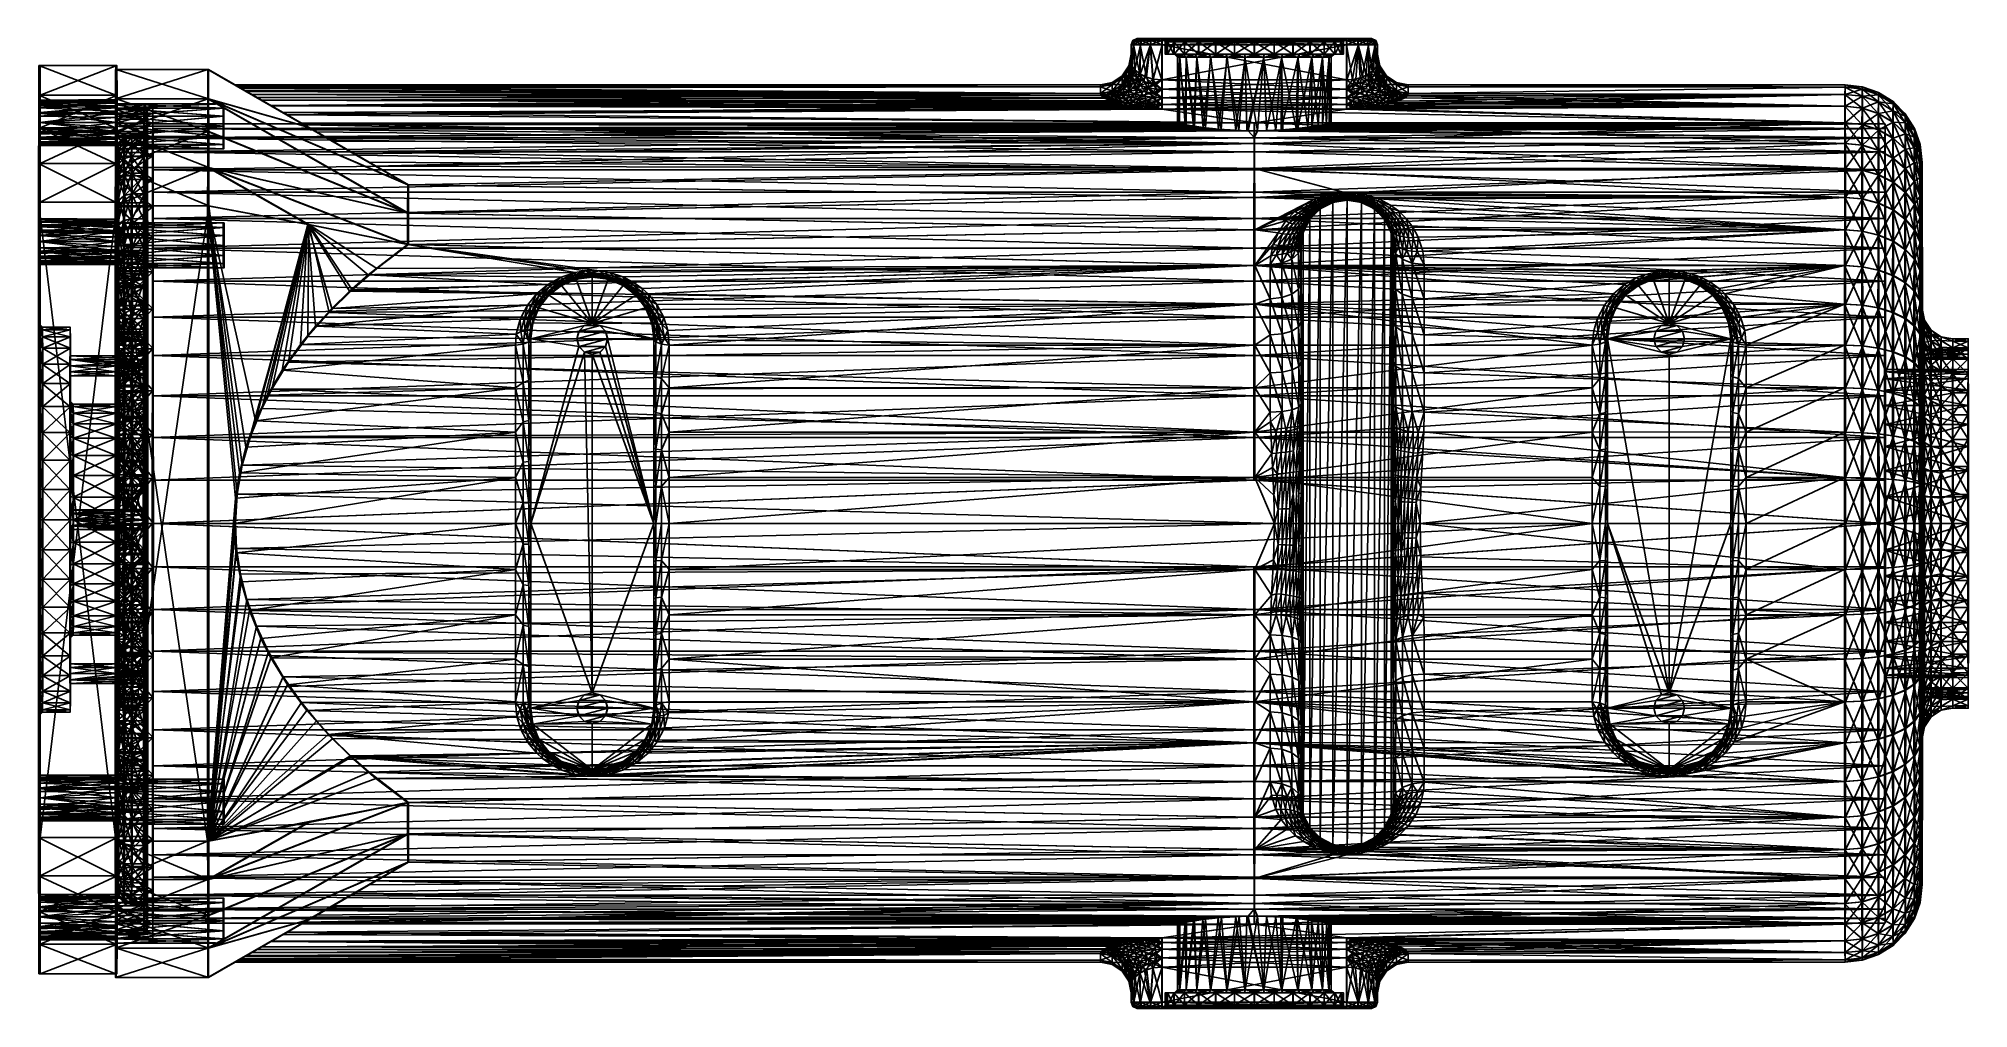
# Model space of a CAD drawing. Extents: x -395 to 232, y -340 to -25.
import ezdxf

# ---------------------------------------------------------------- set-up
doc = ezdxf.new("R2010")
doc.units = 0
doc.layers.get('0').update_dxf_attribs({"color": 236, "linetype": 'CONTINUOUS'})

msp = doc.modelspace()

# ---------------------------------------------------------------- meshes
mesh = msp.add_polyface()
corners = [(-41.04, -34.98, -14.44), (-41.06, -37.16, -28.99), (-43.23, -40.34, -28.35), (-40.28, -31.18, -14.82), (-40.3, -33.41, -29.74), (-43.21, -38.21, -14.12), (-40.99, -37.16, 29.5), (-41.01, -34.98, 14.95), (-43.17, -38.21, 14.63), (-40.22, -33.41, 30.26), (-40.24, -31.18, 15.33), (-43.16, -40.34, 28.87), (-41.02, -34.26, 0.26), (-43.19, -37.5, 0.26), (-40.26, -30.43, 0.26), (-46.44, -39.67, 0.26), (-46.45, -40.37, -13.9), (-41.01, -37.79, -30.77), (-41.94, -39.44, -30.56), (-41.06, -37.16, -28.99), (-40.15, -39, -33.89), (-40.41, -35.99, -31.07), (-39.53, -37.3, -34.03), (-40.3, -33.41, -29.74), (-40, -34.47, -32.18), (-43.23, -40.34, -28.35), (-40.45, -38.6, 33.42), (-40.36, -41, 35.57), (-39.52, -39.44, 35.45), (-40.98, -37.6, 30.77), (-41.36, -40.21, 33.38), (-41.91, -39.27, 30.52), (-40.38, -35.79, 31.09), (-39.83, -36.87, 33.61), (-40.22, -33.41, 30.26), (-40.99, -37.16, 29.5), (-39.95, -34.42, 32.59), (-43.16, -40.34, 28.87), (-40.22, -27.43, 30.26), (-39.71, -26.02, -29.74), (-40.3, -27.43, -29.74), (-40.3, -33.41, -29.74), (-40.28, -31.18, -14.82), (-40.3, -27.43, -29.74), (-40.26, -30.43, 0.26), (-40.24, -31.18, 15.33), (-40.22, -27.43, 30.26), (-40.22, -33.41, 30.26), (-40.3, -27.43, -29.74), (-40, -34.47, -32.18), (-40.3, -33.41, -29.74)]
mesh.append_faces([[corners[k] for k in face] for face in [(3, 1, 0, 3), (10, 12, 7, 10), (15, 8, 13, 15), (14, 0, 12, 14), (16, 13, 5, 16), (45, 46, 43, 45)]], dxfattribs={"vtx0": -1, "vtx2": -1, "vtx3": -1})
mesh.append_faces([[corners[k] for k in face] for face in [(9, 7, 6, 9), (20, 18, 17, 20), (22, 17, 21, 22), (21, 23, 24, 21), (26, 27, 28, 26), (29, 30, 26, 29), (32, 26, 33, 32), (32, 34, 35, 32), (38, 39, 40, 38), (46, 45, 47, 46), (48, 49, 50, 48)]], dxfattribs={"vtx0": -1, "vtx3": -1})
mesh.append_faces([[corners[k] for k in face] for face in [(2, 5, 0, 2), (6, 7, 8, 6), (9, 10, 7, 9), (7, 12, 13, 7), (10, 14, 12, 10), (13, 8, 7, 13), (12, 0, 5, 12), (14, 3, 0, 14), (5, 13, 12, 5), (16, 15, 13, 16), (42, 44, 43, 42), (44, 45, 43, 44)]], dxfattribs={"vtx1": -1, "vtx2": -1, "vtx3": -1})
mesh.append_faces([[corners[k] for k in face] for face in [(19, 23, 21, 19), (36, 34, 32, 36), (41, 42, 43, 41)]], dxfattribs={"vtx1": -1, "vtx3": -1})
mesh.append_faces([[corners[k] for k in face] for face in [(0, 1, 2, 0), (3, 4, 1, 3), (8, 11, 6, 8), (29, 31, 30, 29), (32, 29, 26, 32)]], dxfattribs={"vtx2": -1, "vtx3": -1})
mesh.append_faces([[corners[k] for k in face] for face in [(17, 18, 19, 17), (21, 17, 19, 21), (19, 18, 25, 19), (29, 35, 31, 29), (31, 35, 37, 31), (32, 33, 36, 32), (32, 35, 29, 32)]], dxfattribs={"vtx3": -1})
mesh = msp.add_polyface()
corners = [(-38.27, -38.3, -36.05), (-37.53, -36.87, -36.67), (-37.14, -38.93, -37.25), (-39.53, -37.3, -34.03), (-39.03, -35.71, -34.64), (-38.85, -39.93, -36.06), (-41.03, -40.59, -33.92), (-40.15, -39, -33.89), (-41.01, -37.79, -30.77), (-37.65, -40.52, -37.36), (-34.54, -39.87, -38.95), (-34.88, -41.4, -39.22), (-32.16, -40.3, -39.7), (-30.31, -38.86, -39.76), (-30.31, -41.9, -40.23), (-33.26, -38.55, -39.31), (-35.29, -37.96, -38.42), (-40, -34.47, -32.18), (-40.41, -35.99, -31.07), (-33.16, -38.55, 39.8), (-33.34, -40.11, 39.88), (-30.21, -38.86, 40.24), (-35.82, -37.71, 38.53), (-36.14, -39.32, 38.48), (-37.33, -36.93, 37.28), (-38.26, -38.24, 36.45), (-39.52, -39.44, 35.45), (-38.13, -42.06, 38.29), (-37.46, -40.56, 37.95), (-39.83, -36.87, 33.61), (-40.45, -38.6, 33.42), (-39.06, -35.59, 34.93), (-39.95, -34.42, 32.59), (-34.92, -41.37, 39.65), (-30.21, -27.43, 40.24), (-33.16, -38.55, 39.8), (-30.21, -38.86, 40.24), (-34.04, -27.43, 39.49), (-35.82, -37.71, 38.53), (-37.33, -36.93, 37.28), (-37.29, -27.43, 37.32), (-39.06, -35.59, 34.93), (-39.95, -34.42, 32.59), (-40.22, -27.43, 30.26), (-40.22, -33.41, 30.26), (-39.54, -27.43, -33.57), (-39.03, -35.71, -34.64), (-40, -34.47, -32.18), (-37.53, -36.87, -36.67), (-37.38, -27.43, -36.82), (-35.29, -37.96, -38.42), (-30.31, -38.86, -39.76), (-34.14, -27.43, -38.99), (-30.31, -27.43, -39.76), (-33.26, -38.55, -39.31)]
mesh.append_faces([[corners[k] for k in face] for face in [(0, 7, 3, 0)]], dxfattribs={"vtx0": -1, "vtx2": -1, "vtx3": -1})
mesh.append_faces([[corners[k] for k in face] for face in [(5, 6, 7, 5), (2, 5, 0, 2), (10, 9, 2, 10), (12, 13, 14, 12), (22, 20, 19, 22), (26, 27, 28, 26), (34, 35, 36, 34), (40, 41, 39, 40), (42, 43, 44, 42), (45, 48, 46, 45), (49, 50, 48, 49), (51, 52, 53, 51)]], dxfattribs={"vtx0": -1, "vtx3": -1})
mesh.append_faces([[corners[k] for k in face] for face in [(15, 13, 12, 15), (54, 52, 51, 54)]], dxfattribs={"vtx1": -1, "vtx3": -1})
mesh.append_faces([[corners[k] for k in face] for face in [(3, 1, 0, 3), (3, 7, 8, 3), (0, 5, 7, 0), (2, 9, 5, 2), (10, 11, 9, 10), (22, 23, 20, 22)]], dxfattribs={"vtx2": -1, "vtx3": -1})
mesh.append_faces([[corners[k] for k in face] for face in [(0, 1, 2, 0), (3, 4, 1, 3), (12, 10, 15, 12), (16, 15, 10, 16), (10, 2, 16, 10), (1, 16, 2, 1), (4, 3, 17, 4), (17, 3, 18, 17), (19, 20, 21, 19), (24, 23, 22, 24), (24, 25, 23, 24), (25, 26, 28, 25), (29, 26, 25, 29), (29, 30, 26, 29), (31, 32, 29, 31), (29, 25, 31, 29), (24, 31, 25, 24), (23, 25, 28, 23), (20, 23, 33, 20), (37, 38, 35, 37), (37, 39, 38, 37), (45, 46, 47, 45), (54, 50, 52, 54)]], dxfattribs={"vtx3": -1})
mesh = msp.add_polyface()
corners = [(-33.82, -26.02, 38.95), (-30.21, -26.02, 39.66), (-33.28, -25.43, 37.64), (-30.21, -27.43, 40.24), (-34.04, -27.43, 39.49), (-38.23, -25.43, 30.25), (-38.92, -26.02, 33.86), (-37.61, -25.43, 33.31), (-39.64, -26.02, 30.26), (-39.46, -27.43, 34.08), (-40.22, -27.43, 30.26), (-36.87, -26.02, 36.91), (-35.87, -25.43, 35.91), (-37.29, -27.43, 37.32), (-34.04, -27.43, 39.49), (-33.16, -38.55, 39.8), (-30.21, -27.43, 40.24), (-37.29, -27.43, 37.32), (-37.33, -36.93, 37.28), (-39.46, -27.43, 34.08), (-39.06, -35.59, 34.93), (-39.95, -34.42, 32.59), (-40.22, -27.43, 30.26), (-39.64, -26.02, 30.26), (-39.71, -26.02, -29.74), (-40.22, -27.43, 30.26), (-38.3, -25.43, -29.75), (-38.23, -25.43, 30.25), (-37.69, -25.43, -32.81), (-39.71, -26.02, -29.74), (-38.3, -25.43, -29.75), (-39, -26.02, -33.35), (-40.3, -27.43, -29.74), (-39.54, -27.43, -33.57), (-30.31, -26.02, -39.17), (-34.14, -27.43, -38.99), (-33.91, -26.02, -38.45), (-33.37, -25.43, -37.14), (-36.96, -26.02, -36.4), (-35.96, -25.43, -35.41), (-37.38, -27.43, -36.82), (-37.61, -25.43, 33.31), (-33.28, -25.43, 37.64), (-30.22, -25.43, 38.24), (-35.87, -25.43, 35.91), (-30.26, -25.43, 0.24), (-29.52, -25.43, -6.43), (-38.23, -25.43, 30.25), (-38.3, -25.43, -29.75), (-39.54, -27.43, -33.57), (-40, -34.47, -32.18), (-40.3, -27.43, -29.74), (-37.38, -27.43, -36.82), (-37.53, -36.87, -36.67), (-34.14, -27.43, -38.99), (-35.29, -37.96, -38.42)]
mesh.append_faces([[corners[k] for k in face] for face in [(47, 46, 48, 47)]], dxfattribs={"vtx0": -1, "vtx1": -1, "vtx3": -1})
mesh.append_faces([[corners[k] for k in face] for face in [(41, 42, 43, 41)]], dxfattribs={"vtx0": -1, "vtx2": -1, "vtx3": -1})
mesh.append_faces([[corners[k] for k in face] for face in [(0, 3, 1, 0), (5, 6, 7, 5), (8, 9, 6, 8), (7, 11, 12, 7), (6, 13, 11, 6), (12, 0, 2, 12), (11, 4, 0, 11), (23, 26, 24, 23), (28, 29, 30, 28), (31, 32, 29, 31), (34, 35, 36, 34), (37, 38, 39, 37), (36, 40, 38, 36), (39, 31, 28, 39), (38, 33, 31, 38)]], dxfattribs={"vtx0": -1, "vtx3": -1})
mesh.append_faces([[corners[k] for k in face] for face in [(45, 46, 47, 45)]], dxfattribs={"vtx1": -1, "vtx2": -1, "vtx3": -1})
mesh.append_faces([[corners[k] for k in face] for face in [(0, 1, 2, 0), (4, 3, 0, 4), (8, 6, 5, 8), (10, 9, 8, 10), (6, 11, 7, 6), (9, 13, 6, 9), (11, 0, 12, 11), (13, 4, 11, 13), (14, 15, 16, 14), (19, 20, 17, 19), (19, 22, 21, 19), (23, 24, 25, 23), (27, 26, 23, 27), (31, 29, 28, 31), (33, 32, 31, 33), (36, 38, 37, 36), (35, 40, 36, 35), (38, 31, 39, 38), (40, 33, 38, 40), (44, 42, 41, 44), (49, 50, 51, 49), (52, 53, 49, 52), (54, 55, 52, 54)]], dxfattribs={"vtx1": -1, "vtx3": -1})
mesh.append_faces([[corners[k] for k in face] for face in [(17, 18, 14, 17), (19, 21, 20, 19)]], dxfattribs={"vtx3": -1})
mesh = msp.add_polyface()
corners = [(-33.28, -25.43, 37.64), (-30.21, -26.02, 39.66), (-30.22, -25.43, 38.24), (-30.31, -25.43, -37.76), (-33.91, -26.02, -38.45), (-33.37, -25.43, -37.14), (-30.31, -26.02, -39.17), (-30.31, -27.43, -39.76), (-34.14, -27.43, -38.99), (-37.61, -25.43, 33.31), (-30.22, -25.43, 38.24), (-0.23, -25.43, 30.21), (-38.23, -25.43, 30.25), (-23.69, -25.43, 18.94), (-27.28, -25.43, 13.26), (-29.5, -25.43, 6.92), (-30.26, -25.43, 0.24), (-33.37, -25.43, -37.14), (-35.96, -25.43, -35.41), (-0.3, -25.43, -29.79), (-37.69, -25.43, -32.81), (-38.3, -25.43, -29.75), (-29.52, -25.43, -6.43), (-27.31, -25.43, -12.78), (-23.74, -25.43, -18.47), (-19, -25.43, -23.23), (-28.54, -30.43, -6.21), (-25.51, -30.43, -5.98), (-26.41, -30.43, -12.34), (-26.26, -30.43, 0.24), (-29.26, -30.43, 0.24), (-25.5, -30.43, 6.46), (-28.53, -30.43, 6.69), (-23.27, -30.43, 12.32), (-26.37, -30.43, 12.82), (-27.31, -25.43, -12.78), (-26.41, -26.43, -12.34), (-22.96, -26.43, -17.85), (-29.52, -25.43, -6.43), (-28.54, -26.43, -6.21), (-30.26, -25.43, 0.24), (-29.26, -26.43, 0.24), (-26.26, -30.43, 0.24), (-24.54, -31.43, -5.75), (-25.51, -30.43, -5.98), (-25.26, -31.43, 0.24), (-25.26, -31.43, 0.24), (-26.26, -30.43, 0.24), (-25.5, -30.43, 6.46), (-28.53, -30.43, 6.69), (-26.37, -26.43, 12.82), (-26.37, -30.43, 12.82), (-28.53, -26.43, 6.69), (-29.26, -30.43, 0.24), (-29.26, -26.43, 0.24), (-26.41, -26.43, -12.34), (-26.41, -30.43, -12.34), (-22.96, -30.43, -17.85), (-28.54, -26.43, -6.21), (-28.54, -30.43, -6.21), (-29.26, -26.43, 0.24), (-29.26, -30.43, 0.24), (-26.37, -26.43, 12.82), (-27.28, -25.43, 13.26), (-23.69, -25.43, 18.94), (-28.53, -26.43, 6.69), (-29.5, -25.43, 6.92), (-29.26, -26.43, 0.24), (-30.26, -25.43, 0.24)]
mesh.append_faces([[corners[k] for k in face] for face in [(9, 10, 11, 9)]], dxfattribs={"vtx0": -1, "vtx1": -1, "vtx2": -1, "vtx3": -1})
mesh.append_faces([[corners[k] for k in face] for face in [(9, 11, 12, 9), (26, 27, 28, 26), (30, 29, 26, 30), (32, 31, 30, 32), (34, 33, 32, 34)]], dxfattribs={"vtx0": -1, "vtx1": -1, "vtx3": -1})
mesh.append_faces([[corners[k] for k in face] for face in [(26, 29, 27, 26), (30, 31, 29, 30), (32, 33, 31, 32)]], dxfattribs={"vtx0": -1, "vtx2": -1, "vtx3": -1})
mesh.append_faces([[corners[k] for k in face] for face in [(0, 1, 2, 0), (3, 4, 5, 3), (38, 36, 35, 38), (40, 39, 38, 40), (42, 43, 44, 42), (49, 50, 51, 49), (53, 52, 49, 53), (58, 56, 55, 58), (60, 59, 58, 60), (65, 63, 62, 65), (67, 66, 65, 67)]], dxfattribs={"vtx0": -1, "vtx3": -1})
mesh.append_faces([[corners[k] for k in face] for face in [(13, 14, 12, 13), (14, 15, 12, 14), (15, 16, 12, 15), (17, 18, 19, 17), (18, 20, 19, 18), (20, 21, 19, 20), (22, 23, 21, 22), (23, 24, 21, 23), (24, 25, 21, 24)]], dxfattribs={"vtx1": -1, "vtx2": -1, "vtx3": -1})
mesh.append_faces([[corners[k] for k in face] for face in [(6, 4, 3, 6), (7, 8, 6, 7)]], dxfattribs={"vtx1": -1, "vtx3": -1})
mesh.append_faces([[corners[k] for k in face] for face in [(35, 36, 37, 35), (38, 39, 36, 38), (40, 41, 39, 40), (42, 45, 43, 42), (46, 47, 48, 46), (49, 52, 50, 49), (53, 54, 52, 53), (55, 56, 57, 55), (58, 59, 56, 58), (60, 61, 59, 60), (62, 63, 64, 62), (65, 66, 63, 65), (67, 68, 66, 67)]], dxfattribs={"vtx2": -1, "vtx3": -1})
mesh = msp.add_polyface()
corners = [(-30.31, -26.02, -39.17), (29.69, -26.02, -39.25), (-30.31, -27.43, -39.76), (-30.31, -25.43, -37.76), (29.69, -25.43, -37.83), (-0.23, -25.43, 30.21), (-6.9, -25.43, 29.46), (-38.23, -25.43, 30.25), (-13.25, -25.43, 27.25), (-18.94, -25.43, 23.68), (-23.69, -25.43, 18.94), (-30.31, -25.43, -37.76), (-33.37, -25.43, -37.14), (-0.3, -25.43, -29.79), (-19, -25.43, -23.23), (-13.31, -25.43, -26.81), (-38.3, -25.43, -29.75), (-6.97, -25.43, -29.03), (-22.91, -30.43, 18.32), (-15.01, -30.43, 21.62), (-19.7, -30.43, 17.47), (-18.32, -30.43, 22.9), (-9.45, -30.43, 24.53), (-12.81, -30.43, 26.35), (-13.31, -25.43, -26.81), (-6.75, -26.43, -28.06), (-6.97, -25.43, -29.03), (-12.88, -26.43, -25.91), (-19, -25.43, -23.23), (-18.37, -26.43, -22.44), (-23.74, -25.43, -18.47), (-22.96, -26.43, -17.85), (-27.31, -25.43, -12.78), (-12.81, -30.43, 26.35), (-6.68, -26.43, 28.49), (-6.68, -30.43, 28.49), (-12.81, -26.43, 26.35), (-18.32, -30.43, 22.9), (-18.32, -26.43, 22.9), (-22.91, -30.43, 18.32), (-22.91, -26.43, 18.32), (-26.37, -30.43, 12.82), (-26.37, -26.43, 12.82), (-12.88, -26.43, -25.91), (-6.75, -30.43, -28.06), (-6.75, -26.43, -28.06), (-12.88, -30.43, -25.91), (-18.37, -26.43, -22.44), (-18.37, -30.43, -22.44), (-22.96, -26.43, -17.85), (-22.96, -30.43, -17.85), (-26.41, -26.43, -12.34), (-12.81, -26.43, 26.35), (-6.9, -25.43, 29.46), (-6.68, -26.43, 28.49), (-13.25, -25.43, 27.25), (-18.32, -26.43, 22.9), (-18.94, -25.43, 23.68), (-22.91, -26.43, 18.32), (-23.69, -25.43, 18.94), (-26.37, -26.43, 12.82), (-30.31, -27.43, -39.76), (29.69, -27.43, -39.83), (-30.31, -38.86, -39.76)]
mesh.append_faces([[corners[k] for k in face] for face in [(21, 19, 18, 21), (23, 22, 21, 23)]], dxfattribs={"vtx0": -1, "vtx1": -1, "vtx3": -1})
mesh.append_faces([[corners[k] for k in face] for face in [(18, 19, 20, 18), (21, 22, 19, 21)]], dxfattribs={"vtx0": -1, "vtx2": -1, "vtx3": -1})
mesh.append_faces([[corners[k] for k in face] for face in [(24, 25, 26, 24), (28, 27, 24, 28), (30, 29, 28, 30), (32, 31, 30, 32), (33, 34, 35, 33), (37, 36, 33, 37), (39, 38, 37, 39), (41, 40, 39, 41), (43, 44, 45, 43), (47, 46, 43, 47), (49, 48, 47, 49), (51, 50, 49, 51), (52, 53, 54, 52), (56, 55, 52, 56), (58, 57, 56, 58), (60, 59, 58, 60)]], dxfattribs={"vtx0": -1, "vtx3": -1})
mesh.append_faces([[corners[k] for k in face] for face in [(5, 6, 7, 5), (6, 8, 7, 6), (8, 9, 7, 8), (9, 10, 7, 9), (11, 12, 13, 11), (14, 15, 16, 14), (15, 17, 16, 15), (17, 13, 16, 17)]], dxfattribs={"vtx1": -1, "vtx2": -1, "vtx3": -1})
mesh.append_faces([[corners[k] for k in face] for face in [(0, 1, 2, 0), (3, 4, 0, 3), (61, 62, 63, 61)]], dxfattribs={"vtx1": -1, "vtx3": -1})
mesh.append_faces([[corners[k] for k in face] for face in [(24, 27, 25, 24), (28, 29, 27, 28), (30, 31, 29, 30), (33, 36, 34, 33), (37, 38, 36, 37), (39, 40, 38, 39), (41, 42, 40, 41), (43, 46, 44, 43), (47, 48, 46, 47), (49, 50, 48, 49), (52, 55, 53, 52), (56, 57, 55, 56), (58, 59, 57, 58)]], dxfattribs={"vtx2": -1, "vtx3": -1})
mesh = msp.add_polyface()
corners = [(29.79, -41.9, 40.64), (-30.21, -41.9, 40.72), (-30.21, -44.66, 42.1), (29.79, -38.86, 40.17), (-30.21, -38.86, 40.24), (-30.31, -27.43, -39.76), (29.69, -26.02, -39.25), (29.69, -27.43, -39.83), (-30.31, -26.02, -39.17), (29.69, -25.43, -37.83), (29.79, -27.43, 40.17), (-30.21, -26.02, 39.66), (-30.21, -27.43, 40.24), (29.79, -26.02, 39.58), (-30.22, -25.43, 38.24), (-30.31, -41.9, -40.23), (29.69, -41.9, -40.31), (29.69, -44.66, -41.68), (-30.31, -38.86, -39.76), (29.69, -38.86, -39.83), (-30.31, -44.66, -41.61), (-0.23, -25.43, 30.21), (-30.22, -25.43, 38.24), (29.78, -25.43, 38.17), (-0.23, -30.43, 29.21), (-3.36, -30.43, 26.02), (-12.81, -30.43, 26.35), (2.9, -30.43, 26.01), (-6.75, -30.43, -28.06), (-3.43, -30.43, -25.6), (-0.3, -30.43, -28.79), (-12.88, -30.43, -25.91), (2.84, -30.43, -25.61), (-6.68, -30.43, 28.49), (2.78, -31.43, 25.02), (3.73, -55.29, 24.89), (-2.26, -55.34, 25.13), (-3.24, -31.43, 25.03), (-2.68, -55.33, 25.09), (-6.26, -55.21, 24.48), (-9.1, -31.43, 23.59), (-0.3, -25.43, -29.79), (-0.3, -26.43, -28.79), (6.16, -26.43, -28.07), (-6.97, -25.43, -29.03), (-6.75, -26.43, -28.06), (-3.43, -30.43, -25.6), (2.72, -31.43, -24.62), (2.84, -30.43, -25.61), (-3.31, -31.43, -24.61), (-9.51, -30.43, -24.09), (-9.16, -31.43, -23.16), (-9.1, -31.43, 23.59), (-9.45, -30.43, 24.53), (-3.36, -30.43, 26.02), (-3.24, -31.43, 25.03), (2.9, -30.43, 26.01), (2.78, -31.43, 25.02), (-0.23, -30.43, 29.21), (-0.23, -26.43, 29.21), (6.23, -26.43, 28.47), (-6.68, -30.43, 28.49), (-6.68, -26.43, 28.49), (-6.75, -26.43, -28.06), (-6.75, -30.43, -28.06), (-0.3, -30.43, -28.79), (-0.3, -26.43, -28.79), (-3.31, -31.43, -24.61), (-9.16, -31.43, -23.16), (-5.29, -55.26, -24.28), (2.72, -31.43, -24.62), (0.74, -55.35, -24.77), (-6.68, -26.43, 28.49), (-6.9, -25.43, 29.46), (-0.23, -25.43, 30.21), (-0.23, -26.43, 29.21), (-30.31, -38.86, -39.76), (29.69, -27.43, -39.83), (29.69, -38.86, -39.83), (29.79, -38.86, 40.17), (-30.21, -27.43, 40.24), (-30.21, -38.86, 40.24)]
mesh.append_faces([[corners[k] for k in face] for face in [(24, 25, 26, 24)]], dxfattribs={"vtx0": -1, "vtx1": -1, "vtx2": -1, "vtx3": -1})
mesh.append_faces([[corners[k] for k in face] for face in [(28, 29, 30, 28), (31, 29, 28, 31)]], dxfattribs={"vtx0": -1, "vtx1": -1, "vtx3": -1})
mesh.append_faces([[corners[k] for k in face] for face in [(21, 22, 23, 21), (24, 27, 25, 24), (30, 29, 32, 30)]], dxfattribs={"vtx0": -1, "vtx2": -1, "vtx3": -1})
mesh.append_faces([[corners[k] for k in face] for face in [(5, 6, 7, 5), (8, 9, 6, 8), (10, 11, 12, 10), (13, 14, 11, 13), (44, 42, 41, 44), (46, 47, 48, 46), (50, 49, 46, 50), (56, 55, 54, 56), (61, 59, 58, 61), (76, 77, 78, 76), (79, 80, 81, 79)]], dxfattribs={"vtx0": -1, "vtx3": -1})
mesh.append_faces([[corners[k] for k in face] for face in [(40, 37, 39, 40), (67, 68, 69, 67), (70, 67, 71, 70)]], dxfattribs={"vtx1": -1, "vtx3": -1})
mesh.append_faces([[corners[k] for k in face] for face in [(0, 1, 2, 0), (3, 4, 1, 3), (15, 16, 17, 15), (18, 19, 16, 18), (17, 20, 15, 17), (26, 33, 24, 26), (37, 38, 39, 37), (41, 42, 43, 41), (44, 45, 42, 44), (46, 49, 47, 46), (50, 51, 49, 50), (52, 53, 54, 52), (54, 55, 52, 54), (56, 57, 55, 56), (58, 59, 60, 58), (61, 62, 59, 61), (63, 64, 65, 63), (65, 66, 63, 65), (72, 73, 74, 72), (74, 75, 72, 74)]], dxfattribs={"vtx2": -1, "vtx3": -1})
mesh.append_faces([[corners[k] for k in face] for face in [(34, 35, 36, 34), (34, 38, 37, 34), (34, 36, 38, 34)]], dxfattribs={"vtx3": -1})
mesh = msp.add_polyface()
corners = [(29.79, -38.86, 40.17), (-30.21, -41.9, 40.72), (29.79, -41.9, 40.64), (29.79, -26.02, 39.58), (-30.21, -26.02, 39.66), (29.79, -27.43, 40.17), (29.78, -25.43, 38.17), (-30.22, -25.43, 38.24), (-0.3, -25.43, -29.79), (6.38, -25.43, -29.05), (37.7, -25.43, -29.84), (29.69, -25.43, -37.83), (-30.31, -25.43, -37.76), (6.45, -25.43, 29.45), (-0.23, -25.43, 30.21), (37.77, -25.43, 30.16), (12.35, -30.43, 26.32), (2.9, -30.43, 26.01), (-0.23, -30.43, 29.21), (8.99, -30.43, 24.51), (-0.3, -30.43, -28.79), (12.29, -30.43, -25.94), (6.16, -30.43, -28.07), (2.84, -30.43, -25.61), (17.79, -30.43, -22.49), (8.93, -30.43, -24.12), (14.48, -30.43, -21.21), (14.53, -30.43, 21.59), (6.23, -30.43, 28.47), (8.63, -31.43, 23.57), (3.73, -55.29, 24.89), (2.78, -31.43, 25.02), (8.42, -55.06, 23.65), (13.97, -31.43, 20.76), (13.82, -54.58, 20.86), (6.16, -26.43, -28.07), (6.38, -25.43, -29.05), (-0.3, -25.43, -29.79), (12.29, -26.43, -25.94), (12.72, -25.43, -26.84), (8.57, -31.43, -23.18), (8.93, -30.43, -24.12), (2.84, -30.43, -25.61), (13.91, -31.43, -20.39), (14.48, -30.43, -21.21), (2.72, -31.43, -24.62), (8.99, -30.43, 24.51), (2.78, -31.43, 25.02), (2.9, -30.43, 26.01), (8.63, -31.43, 23.57), (14.53, -30.43, 21.59), (13.97, -31.43, 20.76), (6.23, -26.43, 28.47), (6.23, -30.43, 28.47), (-0.23, -30.43, 29.21), (12.35, -26.43, 26.32), (12.35, -30.43, 26.32), (6.16, -30.43, -28.07), (-0.3, -26.43, -28.79), (-0.3, -30.43, -28.79), (6.16, -26.43, -28.07), (12.29, -30.43, -25.94), (12.29, -26.43, -25.94), (13.32, -54.63, -20.78), (13.91, -31.43, -20.39), (8.57, -31.43, -23.18), (2.72, -31.43, -24.62), (6.7, -55.16, -23.8), (6.45, -25.43, 29.45), (-0.23, -26.43, 29.21), (-0.23, -25.43, 30.21), (6.23, -26.43, 28.47), (12.79, -25.43, 27.22), (12.35, -26.43, 26.32), (29.79, -27.43, 40.17), (-30.21, -27.43, 40.24), (29.79, -38.86, 40.17)]
mesh.append_faces([[corners[k] for k in face] for face in [(16, 17, 18, 16), (23, 21, 20, 23)]], dxfattribs={"vtx0": -1, "vtx1": -1, "vtx2": -1, "vtx3": -1})
mesh.append_faces([[corners[k] for k in face] for face in [(25, 24, 23, 25), (19, 16, 27, 19)]], dxfattribs={"vtx0": -1, "vtx1": -1, "vtx3": -1})
mesh.append_faces([[corners[k] for k in face] for face in [(16, 19, 17, 16), (23, 24, 21, 23)]], dxfattribs={"vtx0": -1, "vtx2": -1, "vtx3": -1})
mesh.append_faces([[corners[k] for k in face] for face in [(0, 1, 2, 0), (20, 21, 22, 20), (29, 30, 31, 29), (33, 32, 29, 33), (38, 36, 35, 38), (43, 41, 40, 43), (46, 47, 48, 46), (50, 49, 46, 50), (55, 53, 52, 55), (57, 58, 59, 57), (61, 60, 57, 61), (68, 69, 70, 68), (72, 71, 68, 72)]], dxfattribs={"vtx0": -1, "vtx3": -1})
mesh.append_faces([[corners[k] for k in face] for face in [(8, 9, 10, 8), (11, 12, 8, 11), (13, 14, 15, 13), (25, 26, 24, 25)]], dxfattribs={"vtx1": -1, "vtx2": -1, "vtx3": -1})
mesh.append_faces([[corners[k] for k in face] for face in [(3, 4, 5, 3), (6, 7, 3, 6), (28, 16, 18, 28), (65, 66, 67, 65), (74, 75, 76, 74)]], dxfattribs={"vtx1": -1, "vtx3": -1})
mesh.append_faces([[corners[k] for k in face] for face in [(29, 32, 30, 29), (33, 34, 32, 33), (35, 36, 37, 35), (38, 39, 36, 38), (40, 41, 42, 40), (43, 44, 41, 43), (42, 45, 40, 42), (46, 49, 47, 46), (50, 51, 49, 50), (52, 53, 54, 52), (55, 56, 53, 55), (57, 60, 58, 57), (61, 62, 60, 61), (63, 64, 65, 63), (68, 71, 69, 68), (72, 73, 71, 72)]], dxfattribs={"vtx2": -1, "vtx3": -1})
mesh = msp.add_polyface()
corners = [(-30.31, -38.86, -39.76), (29.69, -41.9, -40.31), (-30.31, -41.9, -40.23), (-12.81, -30.43, 26.35), (-3.36, -30.43, 26.02), (-9.45, -30.43, 24.53), (-12.88, -30.43, -25.91), (-9.51, -30.43, -24.09), (-3.43, -30.43, -25.6), (-18.37, -30.43, -22.44), (-15.06, -30.43, -21.17), (-19.74, -30.43, -17.01), (-22.96, -30.43, -17.85), (-23.3, -30.43, -11.85), (-26.41, -30.43, -12.34), (-25.51, -30.43, -5.98), (-26.37, -30.43, 12.82), (-19.7, -30.43, 17.47), (-23.27, -30.43, 12.32), (-22.91, -30.43, 18.32), (-25.26, -52.93, 0.24), (-25.26, -31.43, 0.24), (-24.53, -31.43, 6.22), (-14.44, -31.43, 20.8), (-9.1, -31.43, 23.59), (-11.93, -54.82, 22.32), (-18.95, -31.43, 16.81), (-16.92, -54.27, 18.85), (-20.05, -53.83, 15.49), (-22.38, -31.43, 11.85), (-22.76, -53.38, 11.1), (-15.06, -30.43, -21.17), (-9.16, -31.43, -23.16), (-9.51, -30.43, -24.09), (-14.49, -31.43, -20.35), (-19.74, -30.43, -17.01), (-19, -31.43, -16.35), (-23.3, -30.43, -11.85), (-22.41, -31.43, -11.38), (-25.51, -30.43, -5.98), (-24.54, -31.43, -5.75), (-14.44, -31.43, 20.8), (-9.45, -30.43, 24.53), (-9.1, -31.43, 23.59), (-15.01, -30.43, 21.62), (-18.95, -31.43, 16.81), (-19.7, -30.43, 17.47), (-22.38, -31.43, 11.85), (-23.27, -30.43, 12.32), (-24.53, -31.43, 6.22), (-25.5, -30.43, 6.46), (-25.26, -31.43, 0.24), (-25.26, -31.43, 0.24), (-25.26, -52.93, 0.24), (-24.54, -53.07, -5.77), (-24.54, -31.43, -5.75), (-22.39, -53.45, -11.43), (-22.41, -31.43, -11.38), (-19.71, -53.89, -15.51), (-19, -31.43, -16.35), (-14.49, -31.43, -20.35), (-16.16, -54.37, -19.09), (-9.16, -31.43, -23.16), (-11.03, -54.9, -22.36)]
mesh.append_faces([[corners[k] for k in face] for face in [(9, 7, 6, 9), (12, 11, 9, 12), (14, 13, 12, 14), (19, 17, 16, 19)]], dxfattribs={"vtx0": -1, "vtx1": -1, "vtx3": -1})
mesh.append_faces([[corners[k] for k in face] for face in [(3, 4, 5, 3), (6, 7, 8, 6), (9, 10, 7, 9), (9, 11, 10, 9), (12, 13, 11, 12), (14, 15, 13, 14), (16, 17, 18, 16)]], dxfattribs={"vtx0": -1, "vtx2": -1, "vtx3": -1})
mesh.append_faces([[corners[k] for k in face] for face in [(0, 1, 2, 0), (29, 28, 30, 29), (31, 32, 33, 31), (35, 34, 31, 35), (37, 36, 35, 37), (39, 38, 37, 39), (41, 42, 43, 41), (45, 44, 41, 45), (47, 46, 45, 47), (49, 48, 47, 49), (51, 50, 49, 51)]], dxfattribs={"vtx0": -1, "vtx3": -1})
mesh.append_faces([[corners[k] for k in face] for face in [(26, 28, 29, 26), (29, 30, 22, 29), (60, 59, 61, 60), (62, 60, 63, 62)]], dxfattribs={"vtx1": -1, "vtx3": -1})
mesh.append_faces([[corners[k] for k in face] for face in [(20, 21, 22, 20), (31, 34, 32, 31), (35, 36, 34, 35), (37, 38, 36, 37), (39, 40, 38, 39), (41, 44, 42, 41), (45, 46, 44, 45), (47, 48, 46, 47), (49, 50, 48, 49), (52, 53, 54, 52), (54, 55, 52, 54), (56, 57, 55, 56), (58, 59, 57, 58), (59, 58, 61, 59)]], dxfattribs={"vtx2": -1, "vtx3": -1})
mesh.append_faces([[corners[k] for k in face] for face in [(23, 24, 25, 23), (26, 23, 27, 26), (26, 27, 28, 26)]], dxfattribs={"vtx3": -1})
mesh = msp.add_polyface()
corners = [(29.79, -41.9, 40.64), (-30.21, -44.66, 42.1), (29.79, -44.66, 42.02), (14.48, -30.43, -21.21), (22.39, -30.43, -17.9), (17.79, -30.43, -22.49), (19.18, -30.43, -17.06), (25.85, -30.43, -12.41), (22.74, -30.43, -11.91), (28, -30.43, -6.28), (24.97, -30.43, -6.05), (28.74, -30.43, 0.17), (25.74, -30.43, 0.17), (28.02, -30.43, 6.62), (24.99, -30.43, 6.4), (25.88, -30.43, 12.76), (22.77, -30.43, 12.26), (22.43, -30.43, 18.26), (18.47, -31.43, 16.76), (13.82, -54.58, 20.86), (13.97, -31.43, 20.76), (18.4, -54, 16.84), (21.89, -31.43, 11.8), (21.86, -53.45, 11.85), (24.02, -31.43, 6.16), (24.01, -53.07, 6.18), (24.74, -31.43, 0.18), (24.74, -52.93, 0.18), (18.43, -31.43, -16.4), (14.48, -30.43, -21.21), (13.91, -31.43, -20.39), (19.18, -30.43, -17.06), (21.86, -31.43, -11.44), (22.74, -30.43, -11.91), (24, -31.43, -5.81), (24.97, -30.43, -6.05), (24.74, -31.43, 0.18), (25.74, -30.43, 0.17), (19.22, -30.43, 17.42), (13.97, -31.43, 20.76), (14.53, -30.43, 21.59), (18.47, -31.43, 16.76), (22.77, -30.43, 12.26), (21.89, -31.43, 11.8), (24.99, -30.43, 6.4), (24.02, -31.43, 6.16), (25.74, -30.43, 0.17), (24.74, -31.43, 0.18), (24.74, -52.93, 0.18), (24.74, -31.43, 0.18), (24, -31.43, -5.81), (21.86, -31.43, -11.44), (18.43, -31.43, -16.4), (20.49, -53.68, -13.73), (17.14, -54.17, -17.74), (13.91, -31.43, -20.39), (23.24, -53.21, -8.32)]
mesh.append_faces([[corners[k] for k in face] for face in [(6, 4, 3, 6), (8, 7, 6, 8), (10, 9, 8, 10), (12, 11, 10, 12), (14, 13, 12, 14), (16, 15, 14, 16)]], dxfattribs={"vtx0": -1, "vtx1": -1, "vtx3": -1})
mesh.append_faces([[corners[k] for k in face] for face in [(3, 4, 5, 3), (6, 7, 4, 6), (8, 9, 7, 8), (10, 11, 9, 10), (12, 13, 11, 12), (14, 15, 13, 14), (16, 17, 15, 16)]], dxfattribs={"vtx0": -1, "vtx2": -1, "vtx3": -1})
mesh.append_faces([[corners[k] for k in face] for face in [(0, 1, 2, 0), (18, 19, 20, 18), (22, 21, 18, 22), (24, 23, 22, 24), (26, 25, 24, 26), (28, 29, 30, 28), (32, 31, 28, 32), (34, 33, 32, 34), (36, 35, 34, 36), (38, 39, 40, 38), (42, 41, 38, 42), (44, 43, 42, 44), (46, 45, 44, 46)]], dxfattribs={"vtx0": -1, "vtx3": -1})
mesh.append_faces([[corners[k] for k in face] for face in [(52, 55, 54, 52)]], dxfattribs={"vtx1": -1, "vtx3": -1})
mesh.append_faces([[corners[k] for k in face] for face in [(18, 21, 19, 18), (22, 23, 21, 22), (24, 25, 23, 24), (26, 27, 25, 26), (28, 31, 29, 28), (32, 33, 31, 32), (34, 35, 33, 34), (36, 37, 35, 36), (38, 41, 39, 38), (42, 43, 41, 42), (44, 45, 43, 44), (46, 47, 45, 46), (48, 49, 50, 48)]], dxfattribs={"vtx2": -1, "vtx3": -1})
mesh.append_faces([[corners[k] for k in face] for face in [(51, 52, 53, 51), (52, 54, 53, 52), (50, 51, 56, 50)]], dxfattribs={"vtx3": -1})
mesh = msp.add_polyface()
corners = [(6.38, -25.43, -29.05), (12.72, -25.43, -26.84), (37.7, -25.43, -29.84), (18.41, -25.43, -23.27), (23.17, -25.43, -18.53), (29.78, -25.43, 38.17), (32.85, -25.43, 37.56), (-0.23, -25.43, 30.21), (35.44, -25.43, 35.82), (37.17, -25.43, 33.22), (37.09, -25.43, -32.9), (35.35, -25.43, -35.49), (-0.3, -25.43, -29.79), (32.75, -25.43, -37.23), (29.69, -25.43, -37.83), (23.22, -25.43, 18.88), (18.47, -25.43, 23.64), (37.77, -25.43, 30.16), (12.79, -25.43, 27.22), (6.45, -25.43, 29.45), (19.22, -30.43, 17.42), (22.43, -30.43, 18.26), (22.77, -30.43, 12.26), (17.85, -30.43, 22.86), (14.53, -30.43, 21.59), (12.35, -30.43, 26.32), (17.79, -26.43, -22.49), (12.72, -25.43, -26.84), (12.29, -26.43, -25.94), (18.41, -25.43, -23.27), (22.39, -26.43, -17.9), (23.17, -25.43, -18.53), (25.85, -26.43, -12.41), (26.75, -25.43, -12.84), (28, -26.43, -6.28), (17.85, -26.43, 22.86), (12.35, -30.43, 26.32), (12.35, -26.43, 26.32), (17.85, -30.43, 22.86), (22.43, -26.43, 18.26), (22.43, -30.43, 18.26), (25.88, -26.43, 12.76), (25.88, -30.43, 12.76), (28.02, -26.43, 6.62), (17.79, -30.43, -22.49), (12.29, -26.43, -25.94), (12.29, -30.43, -25.94), (17.79, -26.43, -22.49), (22.39, -30.43, -17.9), (22.39, -26.43, -17.9), (25.85, -30.43, -12.41), (25.85, -26.43, -12.41), (28, -30.43, -6.28), (28, -26.43, -6.28), (18.47, -25.43, 23.64), (12.35, -26.43, 26.32), (12.79, -25.43, 27.22), (17.85, -26.43, 22.86), (23.22, -25.43, 18.88), (22.43, -26.43, 18.26), (26.78, -25.43, 13.19), (25.88, -26.43, 12.76)]
mesh.append_faces([[corners[k] for k in face] for face in [(20, 21, 22, 20), (24, 23, 20, 24)]], dxfattribs={"vtx0": -1, "vtx1": -1, "vtx3": -1})
mesh.append_faces([[corners[k] for k in face] for face in [(20, 23, 21, 20), (24, 25, 23, 24)]], dxfattribs={"vtx0": -1, "vtx2": -1, "vtx3": -1})
mesh.append_faces([[corners[k] for k in face] for face in [(26, 27, 28, 26), (30, 29, 26, 30), (32, 31, 30, 32), (34, 33, 32, 34), (35, 36, 37, 35), (39, 38, 35, 39), (41, 40, 39, 41), (43, 42, 41, 43), (44, 45, 46, 44), (48, 47, 44, 48), (50, 49, 48, 50), (52, 51, 50, 52), (54, 55, 56, 54), (58, 57, 54, 58), (60, 59, 58, 60)]], dxfattribs={"vtx0": -1, "vtx3": -1})
mesh.append_faces([[corners[k] for k in face] for face in [(0, 1, 2, 0), (1, 3, 2, 1), (3, 4, 2, 3), (5, 6, 7, 5), (6, 8, 7, 6), (8, 9, 7, 8), (10, 11, 12, 10), (11, 13, 12, 11), (13, 14, 12, 13), (15, 16, 17, 15), (16, 18, 17, 16), (18, 19, 17, 18)]], dxfattribs={"vtx1": -1, "vtx2": -1, "vtx3": -1})
mesh.append_faces([[corners[k] for k in face] for face in [(26, 29, 27, 26), (30, 31, 29, 30), (32, 33, 31, 32), (35, 38, 36, 35), (39, 40, 38, 39), (41, 42, 40, 41), (44, 47, 45, 44), (48, 49, 47, 48), (50, 51, 49, 50), (52, 53, 51, 52), (54, 57, 55, 54), (58, 59, 57, 58), (60, 61, 59, 60)]], dxfattribs={"vtx2": -1, "vtx3": -1})
mesh = msp.add_polyface()
corners = [(32.75, -25.43, -37.23), (29.69, -26.02, -39.25), (29.69, -25.43, -37.83), (33.29, -26.02, -38.53), (29.69, -27.43, -39.83), (33.52, -27.43, -39.07), (35.35, -25.43, -35.49), (36.35, -26.02, -36.5), (36.76, -27.43, -36.91), (29.78, -25.43, 38.17), (33.39, -26.02, 38.86), (32.85, -25.43, 37.56), (29.79, -26.02, 39.58), (33.61, -27.43, 39.4), (29.79, -27.43, 40.17), (36.44, -26.02, 36.82), (35.44, -25.43, 35.82), (36.85, -27.43, 37.23), (37.09, -25.43, -32.9), (-0.3, -25.43, -29.79), (37.7, -25.43, -29.84), (23.17, -25.43, -18.53), (26.75, -25.43, -12.84), (28.98, -25.43, -6.51), (37.77, -25.43, 30.16), (37.17, -25.43, 33.22), (-0.23, -25.43, 30.21), (29.74, -25.43, 0.17), (28.99, -25.43, 6.85), (26.78, -25.43, 13.19), (23.22, -25.43, 18.88), (28, -26.43, -6.28), (28.98, -25.43, -6.51), (26.75, -25.43, -12.84), (28.74, -26.43, 0.17), (29.74, -25.43, 0.17), (28.02, -26.43, 6.62), (28.02, -30.43, 6.62), (25.88, -30.43, 12.76), (28.74, -26.43, 0.17), (28.74, -30.43, 0.17), (28.74, -30.43, 0.17), (28, -26.43, -6.28), (28, -30.43, -6.28), (28.74, -26.43, 0.17), (28.99, -25.43, 6.85), (25.88, -26.43, 12.76), (26.78, -25.43, 13.19), (28.02, -26.43, 6.62), (29.74, -25.43, 0.17), (28.74, -26.43, 0.17), (29.69, -27.43, -39.83), (31.65, -38.72, -39.64), (29.69, -38.86, -39.83), (33.52, -27.43, -39.07), (34.1, -38.16, -38.81), (36.09, -37.33, -37.52), (36.76, -27.43, -36.91), (36.85, -27.43, 37.23), (34.77, -37.96, 38.83), (37, -36.87, 37.08), (33.61, -27.43, 39.4)]
mesh.append_faces([[corners[k] for k in face] for face in [(18, 19, 20, 18)]], dxfattribs={"vtx0": -1, "vtx1": -1, "vtx3": -1})
mesh.append_faces([[corners[k] for k in face] for face in [(23, 24, 20, 23)]], dxfattribs={"vtx0": -1, "vtx2": -1, "vtx3": -1})
mesh.append_faces([[corners[k] for k in face] for face in [(0, 1, 2, 0), (3, 4, 1, 3), (6, 3, 0, 6), (7, 5, 3, 7), (9, 10, 11, 9), (12, 13, 10, 12), (11, 15, 16, 11), (10, 17, 15, 10), (34, 32, 31, 34), (39, 37, 36, 39), (41, 42, 43, 41), (45, 46, 47, 45), (49, 48, 45, 49), (54, 56, 55, 54), (58, 59, 60, 58)]], dxfattribs={"vtx0": -1, "vtx3": -1})
mesh.append_faces([[corners[k] for k in face] for face in [(21, 22, 20, 21), (22, 23, 20, 22), (25, 24, 26, 25), (23, 27, 24, 23), (27, 28, 24, 27), (28, 29, 24, 28), (29, 30, 24, 29)]], dxfattribs={"vtx1": -1, "vtx2": -1, "vtx3": -1})
mesh.append_faces([[corners[k] for k in face] for face in [(3, 1, 0, 3), (5, 4, 3, 5), (7, 3, 6, 7), (8, 5, 7, 8), (12, 10, 9, 12), (14, 13, 12, 14), (10, 15, 11, 10), (13, 17, 10, 13), (57, 56, 54, 57), (61, 59, 58, 61)]], dxfattribs={"vtx1": -1, "vtx3": -1})
mesh.append_faces([[corners[k] for k in face] for face in [(31, 32, 33, 31), (34, 35, 32, 34), (36, 37, 38, 36), (39, 40, 37, 39), (41, 44, 42, 41), (45, 48, 46, 45), (49, 50, 48, 49)]], dxfattribs={"vtx2": -1, "vtx3": -1})
mesh.append_faces([[corners[k] for k in face] for face in [(51, 52, 53, 51), (54, 52, 51, 54), (54, 55, 52, 54)]], dxfattribs={"vtx3": -1})
mesh = msp.add_polyface()
corners = [(31.79, -41.81, 40.46), (32.9, -43.15, 40.81), (34.36, -41.4, 39.63), (29.79, -41.9, 40.64), (29.79, -44.66, 42.02), (33.21, -44.48, 41.57), (37.33, -45.12, 40.95), (36.63, -43.93, 40.11), (36, -42.58, 39.46), (37.8, -42.02, 38.1), (37.13, -40.52, 37.77), (34.02, -39.87, 39.37), (36.61, -38.93, 37.66), (31.64, -40.3, 40.12), (29.79, -38.86, 40.17), (32.74, -38.55, 39.72), (34.77, -37.96, 38.83), (37, -36.87, 37.08), (35.35, -44.17, -40.42), (34.83, -42.83, -39.72), (37.6, -42.06, -37.87), (31.75, -44.59, -41.52), (31.57, -43.27, -40.74), (29.69, -44.66, -41.68), (29.69, -41.9, -40.31), (32.82, -40.11, -39.46), (31.65, -38.72, -39.64), (34.1, -38.16, -38.81), (29.69, -38.86, -39.83), (31.41, -41.83, -40.17), (34.39, -41.37, -39.24), (36.94, -40.56, -37.54), (36.09, -37.33, -37.52), (35.62, -39.32, -38.07), (34.89, -45.51, -41.74), (29.79, -38.86, 40.17), (33.61, -27.43, 39.4), (29.79, -27.43, 40.17), (32.74, -38.55, 39.72), (34.77, -37.96, 38.83)]
mesh.append_faces([[corners[k] for k in face] for face in [(5, 6, 7, 5), (1, 7, 8, 1), (11, 10, 12, 11), (13, 2, 11, 13), (13, 14, 3, 13), (1, 4, 5, 1), (21, 19, 18, 21), (30, 22, 29, 30), (31, 19, 30, 31), (35, 36, 37, 35)]], dxfattribs={"vtx0": -1, "vtx3": -1})
mesh.append_faces([[corners[k] for k in face] for face in [(3, 4, 1, 3), (2, 8, 9, 2), (15, 14, 13, 15), (18, 34, 21, 18), (38, 36, 35, 38)]], dxfattribs={"vtx1": -1, "vtx3": -1})
mesh.append_faces([[corners[k] for k in face] for face in [(1, 5, 7, 1), (11, 2, 10, 11), (13, 0, 2, 13), (18, 19, 20, 18), (21, 22, 19, 21), (29, 22, 24, 29), (30, 19, 22, 30), (24, 25, 29, 24)]], dxfattribs={"vtx2": -1, "vtx3": -1})
mesh.append_faces([[corners[k] for k in face] for face in [(0, 1, 2, 0), (3, 1, 0, 3), (2, 9, 10, 2), (15, 13, 11, 15), (15, 11, 16, 15), (16, 11, 12, 16), (17, 16, 12, 17), (2, 1, 8, 2), (13, 3, 0, 13), (23, 22, 21, 23), (23, 24, 22, 23), (25, 26, 27, 25), (24, 26, 25, 24), (24, 28, 26, 24), (32, 33, 27, 32), (27, 33, 25, 27), (31, 30, 33, 31), (25, 33, 30, 25), (29, 25, 30, 29), (38, 39, 36, 38)]], dxfattribs={"vtx3": -1})
mesh = msp.add_polyface()
corners = [(39.76, -31.18, 15.23), (40.54, -37.16, 29.4), (40.52, -34.98, 14.85), (39.77, -33.41, 30.16), (39.7, -33.41, -29.84), (40.48, -34.98, -14.54), (40.46, -37.16, -29.09), (39.72, -31.18, -14.92), (40.5, -34.26, 0.16), (39.74, -30.43, 0.16), (39.7, -27.43, -29.84), (39.19, -26.02, 30.16), (39.77, -27.43, 30.16), (39.11, -26.02, -29.84), (37.77, -25.43, 30.16), (37.7, -25.43, -29.84), (39.77, -33.41, 30.16), (39.76, -31.18, 15.23), (39.77, -27.43, 30.16), (39.74, -30.43, 0.16), (39.72, -31.18, -14.92), (39.7, -27.43, -29.84), (39.7, -33.41, -29.84), (39.34, -34.57, -32.49), (39.7, -33.41, -29.84), (39.86, -35.79, -30.68), (37.7, -25.43, -29.84), (38.39, -26.02, -33.44), (37.09, -25.43, -32.9), (39.11, -26.02, -29.84), (38.93, -27.43, -33.67), (39.7, -27.43, -29.84), (36.35, -26.02, -36.5), (35.35, -25.43, -35.49), (36.76, -27.43, -36.91), (37.17, -25.43, 33.22), (39.19, -26.02, 30.16), (37.77, -25.43, 30.16), (38.48, -26.02, 33.76), (39.77, -27.43, 30.16), (39.02, -27.43, 33.98), (35.44, -25.43, 35.82), (36.44, -26.02, 36.82), (36.85, -27.43, 37.23), (36.76, -27.43, -36.91), (38.04, -36.05, -35.35), (36.09, -37.33, -37.52), (39.7, -33.41, -29.84), (38.93, -27.43, -33.67), (39.7, -27.43, -29.84), (39.34, -34.57, -32.49), (39.77, -27.43, 30.16), (39.48, -34.47, 32.59), (39.77, -33.41, 30.16), (39.02, -27.43, 33.98), (38.5, -35.71, 35.05), (37, -36.87, 37.08), (36.85, -27.43, 37.23)]
mesh.append_faces([[corners[k] for k in face] for face in [(0, 1, 2, 0), (7, 8, 5, 7), (9, 2, 8, 9), (20, 21, 18, 20)]], dxfattribs={"vtx0": -1, "vtx2": -1, "vtx3": -1})
mesh.append_faces([[corners[k] for k in face] for face in [(4, 5, 6, 4), (10, 11, 12, 10), (13, 14, 11, 13), (21, 20, 22, 21), (26, 27, 28, 26), (29, 30, 27, 29), (28, 32, 33, 28), (27, 34, 32, 27), (35, 36, 37, 35), (38, 39, 36, 38), (41, 38, 35, 41), (42, 40, 38, 42), (47, 48, 49, 47), (51, 52, 53, 51), (54, 56, 55, 54)]], dxfattribs={"vtx0": -1, "vtx3": -1})
mesh.append_faces([[corners[k] for k in face] for face in [(4, 7, 5, 4), (7, 9, 8, 7), (9, 0, 2, 9), (17, 19, 18, 17), (19, 20, 18, 19), (23, 24, 25, 23)]], dxfattribs={"vtx1": -1, "vtx2": -1, "vtx3": -1})
mesh.append_faces([[corners[k] for k in face] for face in [(13, 11, 10, 13), (15, 14, 13, 15), (16, 17, 18, 16), (29, 27, 26, 29), (31, 30, 29, 31), (27, 32, 28, 27), (30, 34, 27, 30), (38, 36, 35, 38), (40, 39, 38, 40), (42, 38, 41, 42), (43, 40, 42, 43), (50, 48, 47, 50), (54, 52, 51, 54), (57, 56, 54, 57)]], dxfattribs={"vtx1": -1, "vtx3": -1})
mesh.append_faces([[corners[k] for k in face] for face in [(0, 3, 1, 0)]], dxfattribs={"vtx2": -1, "vtx3": -1})
mesh.append_faces([[corners[k] for k in face] for face in [(44, 45, 46, 44), (50, 45, 48, 50), (48, 45, 44, 48), (54, 55, 52, 54)]], dxfattribs={"vtx3": -1})
mesh = msp.add_polyface()
corners = [(-394.93, -52.68, -97.45), (-369.93, -49.54, -96.72), (-394.93, -49.43, -96.71), (-394.93, -46.82, -94.63), (-369.93, -47.24, -95.07), (-394.94, -45.37, -91.62), (-369.94, -45.72, -92.69), (-394.94, -45.37, -88.28), (-369.94, -45.18, -89.91), (-369.95, -45.75, -87.04), (-394.95, -46.82, -85.28), (-369.95, -47.38, -84.6), (-394.95, -49.43, -83.2), (-395.29, -54.76, 97.14), (-370.29, -54.27, 97.33), (-370.29, -56.33, 96.45), (-395.29, -52.68, 97.47), (-370.29, -52.68, 97.52), (-370.35, -54.42, 127.71), (-395.33, -43.78, 116.05), (-395.35, -54.42, 127.66), (-370.33, -43.78, 116.1), (-395.3, -34.2, 103.55), (-394.96, -52.68, -82.45), (-369.95, -55.82, -83.1), (-394.95, -56, -83.23), (-394.93, -56.52, -96.4), (-369.93, -55.55, -96.84), (-394.93, -54.67, -97.19), (-395.27, -50.6, 84.3), (-370.27, -51.09, 84.21), (-370.27, -49.03, 85.09), (-395.27, -52.68, 83.97), (-370.27, -46.3, 88.56), (-395.27, -46.26, 88.63), (-395.27, -47.91, 85.95), (-370.29, -52.68, 97.52), (-395.29, -52.68, 97.47), (-395.29, -49.62, 96.74), (-395.28, -46.01, 91.78), (-370.28, -45.93, 90.77), (-395.29, -47.22, 94.69), (-370.28, -46.45, 93.35), (-370.29, -47.91, 95.54), (-394.92, -34.2, -102.78), (-394.89, -43.78, -115.28), (-395.3, -34.2, 103.55), (-394.94, -45.37, -91.62), (-394.94, -45.37, -88.28), (-394.95, -46.82, -85.28), (-395.27, -47.91, 85.95), (-395.27, -46.26, 88.63), (-395.28, -46.01, 91.78), (-395.33, -43.78, 116.05), (-395.35, -54.42, 127.66), (-395.29, -47.22, 94.69), (-395.29, -49.62, 96.74), (-395.29, -52.68, 97.47), (-395.29, -54.76, 97.14), (-395.29, -57.45, 95.5), (-394.93, -56.52, -96.4), (-394.93, -54.67, -97.19), (-394.87, -54.42, -126.89), (-394.93, -52.68, -97.45), (-394.93, -49.43, -96.71), (-394.93, -46.82, -94.63), (-394.92, -34.2, -102.78), (-395.3, -34.2, 103.55), (-369.92, -34.2, -102.74)]
mesh.append_faces([[corners[k] for k in face] for face in [(45, 47, 46, 45), (49, 50, 46, 49)]], dxfattribs={"vtx0": -1, "vtx1": -1, "vtx2": -1, "vtx3": -1})
mesh.append_faces([[corners[k] for k in face] for face in [(53, 52, 54, 53)]], dxfattribs={"vtx0": -1, "vtx1": -1, "vtx3": -1})
mesh.append_faces([[corners[k] for k in face] for face in [(52, 53, 46, 52), (47, 45, 62, 47)]], dxfattribs={"vtx0": -1, "vtx2": -1, "vtx3": -1})
mesh.append_faces([[corners[k] for k in face] for face in [(0, 1, 2, 0), (16, 14, 13, 16), (18, 19, 20, 18), (21, 22, 19, 21), (23, 24, 25, 23), (32, 30, 29, 32)]], dxfattribs={"vtx0": -1, "vtx3": -1})
mesh.append_faces([[corners[k] for k in face] for face in [(47, 48, 46, 47), (48, 49, 46, 48), (50, 51, 46, 50), (51, 52, 46, 51), (52, 55, 54, 52), (55, 56, 54, 55), (56, 57, 54, 56), (57, 58, 54, 57), (58, 59, 54, 58), (60, 61, 62, 60), (61, 63, 62, 61), (63, 64, 62, 63), (64, 65, 62, 64), (65, 47, 62, 65)]], dxfattribs={"vtx1": -1, "vtx2": -1, "vtx3": -1})
mesh.append_faces([[corners[k] for k in face] for face in [(3, 2, 4, 3), (10, 11, 12, 10), (44, 45, 46, 44), (66, 67, 68, 66)]], dxfattribs={"vtx1": -1, "vtx3": -1})
mesh.append_faces([[corners[k] for k in face] for face in [(16, 17, 14, 16), (33, 34, 35, 33), (36, 37, 38, 36)]], dxfattribs={"vtx2": -1, "vtx3": -1})
mesh.append_faces([[corners[k] for k in face] for face in [(5, 3, 6, 5), (7, 5, 8, 7), (7, 9, 10, 7), (13, 14, 15, 13), (26, 27, 28, 26), (29, 30, 31, 29), (35, 29, 31, 35), (39, 34, 40, 39), (41, 39, 42, 41), (41, 42, 43, 41), (41, 43, 38, 41)]], dxfattribs={"vtx3": -1})
mesh = msp.add_polyface()
corners = [(-370.29, -49.71, -21.17), (-370.37, -50.66, -82.91), (-370.37, -53.91, -82.17), (-370.27, -48.13, -6.64), (-370.37, -48.05, -84.99), (-370.31, -52.85, -35.45), (-370.37, -57.17, -82.91), (-370.32, -57.52, -49.3), (-370.39, -35.43, -102.5), (-370.41, -45.01, -115), (-370.13, -35.43, 103.84), (-370.38, -46.6, -91.34), (-370.37, -46.6, -88), (-370.38, -57.17, -96.43), (-370.38, -53.91, -97.17), (-370.42, -55.65, -126.61), (-370.38, -50.66, -96.43), (-370.38, -48.05, -94.35), (-394.93, -49.43, -96.71), (-369.93, -49.54, -96.72), (-369.93, -47.24, -95.07), (-394.93, -52.68, -97.45), (-369.93, -52.68, -97.41), (-369.95, -49.81, -82.98), (-394.95, -49.43, -83.2), (-369.95, -47.38, -84.6), (-369.96, -52.68, -82.41), (-394.96, -52.68, -82.45), (-369.94, -45.72, -92.69), (-394.93, -46.82, -94.63), (-369.94, -45.18, -89.91), (-394.94, -45.37, -91.62), (-394.94, -45.37, -88.28), (-369.95, -45.75, -87.04), (-394.95, -46.82, -85.28), (-370.27, -55.27, 84.53), (-395.27, -55.75, 84.71), (-370.27, -57.46, 86), (-370.27, -52.68, 84.02), (-395.27, -52.68, 83.97), (-370.33, -43.78, 116.1), (-395.33, -43.78, 116.05), (-370.35, -54.42, 127.71), (-370.3, -34.2, 103.6), (-395.3, -34.2, 103.55), (-394.95, -56, -83.23), (-369.95, -55.82, -83.1), (-369.95, -58.12, -84.75), (-394.96, -52.68, -82.45), (-369.96, -52.68, -82.41), (-369.93, -55.55, -96.84), (-394.93, -52.68, -97.45), (-394.93, -54.67, -97.19), (-369.93, -52.68, -97.41), (-395.27, -52.68, 83.97), (-370.27, -52.68, 84.02), (-370.27, -51.09, 84.21), (-370.27, -47.38, 86.6), (-395.27, -47.91, 85.95), (-370.27, -49.03, 85.09), (-370.27, -46.3, 88.56), (-370.29, -50.1, 97.01), (-395.29, -49.62, 96.74), (-370.29, -47.91, 95.54), (-370.29, -52.68, 97.52), (-370.28, -45.93, 90.77), (-395.27, -46.26, 88.63), (-370.28, -46.45, 93.35), (-395.28, -46.01, 91.78), (-369.92, -34.2, -102.74), (-395.3, -34.2, 103.55), (-370.3, -34.2, 103.6), (-369.92, -34.2, -102.74), (-394.89, -43.78, -115.28), (-394.92, -34.2, -102.78), (-369.89, -43.78, -115.24), (-394.87, -54.42, -126.89), (-369.87, -54.42, -126.85)]
mesh.append_faces([[corners[k] for k in face] for face in [(9, 11, 10, 9)]], dxfattribs={"vtx0": -1, "vtx1": -1, "vtx2": -1, "vtx3": -1})
mesh.append_faces([[corners[k] for k in face] for face in [(6, 5, 2, 6)]], dxfattribs={"vtx0": -1, "vtx1": -1, "vtx3": -1})
mesh.append_faces([[corners[k] for k in face] for face in [(0, 1, 2, 0), (3, 4, 1, 3), (2, 5, 0, 2), (6, 7, 5, 6), (11, 9, 15, 11)]], dxfattribs={"vtx0": -1, "vtx2": -1, "vtx3": -1})
mesh.append_faces([[corners[k] for k in face] for face in [(26, 24, 23, 26), (38, 36, 35, 38), (50, 51, 52, 50), (60, 58, 57, 60), (64, 62, 61, 64), (69, 70, 71, 69), (72, 73, 74, 72), (75, 76, 73, 75)]], dxfattribs={"vtx0": -1, "vtx3": -1})
mesh.append_faces([[corners[k] for k in face] for face in [(11, 12, 10, 11), (12, 4, 10, 12), (13, 14, 15, 13), (14, 16, 15, 14), (16, 17, 15, 16), (17, 11, 15, 17)]], dxfattribs={"vtx1": -1, "vtx2": -1, "vtx3": -1})
mesh.append_faces([[corners[k] for k in face] for face in [(8, 9, 10, 8), (23, 24, 25, 23), (40, 41, 42, 40), (43, 44, 40, 43), (53, 51, 50, 53), (75, 73, 72, 75), (77, 76, 75, 77)]], dxfattribs={"vtx1": -1, "vtx3": -1})
mesh.append_faces([[corners[k] for k in face] for face in [(18, 19, 20, 18), (21, 22, 19, 21), (26, 27, 24, 26), (38, 39, 36, 38), (45, 46, 47, 45), (48, 49, 46, 48), (54, 55, 56, 54)]], dxfattribs={"vtx2": -1, "vtx3": -1})
mesh.append_faces([[corners[k] for k in face] for face in [(20, 28, 29, 20), (28, 30, 31, 28), (32, 30, 33, 32), (34, 33, 25, 34), (35, 36, 37, 35), (57, 58, 59, 57), (61, 62, 63, 61), (60, 65, 66, 60), (65, 67, 68, 65)]], dxfattribs={"vtx3": -1})
mesh = msp.add_polyface()
corners = [(-370.12, -45.01, 116.33), (-340.12, -45.01, 116.3), (-370.13, -35.43, 103.84), (-370.16, -48.05, 86.33), (-370.23, -49.71, 22.51), (-370.16, -50.66, 84.25), (-370.25, -48.13, 7.98), (-370.27, -48.13, -6.64), (-370.37, -50.66, -82.91), (-370.29, -49.71, -21.17), (-370.37, -48.05, -84.99), (-370.13, -35.43, 103.84), (-370.15, -46.6, 89.34), (-370.15, -46.6, 92.67), (-370.12, -45.01, 116.33), (-370.1, -55.65, 127.95), (-370.14, -48.05, 95.68), (-370.41, -45.01, -115), (-340.41, -45.01, -115.04), (-370.42, -55.65, -126.61), (-370.39, -35.43, -102.5), (-340.39, -35.43, -102.54), (-358.27, -48.13, -6.66), (-370.27, -48.13, -6.64), (-370.29, -49.71, -21.17), (-358.25, -48.13, 7.96), (-370.25, -48.13, 7.98), (-370.13, -35.43, 103.84), (-340.39, -35.43, -102.54), (-370.39, -35.43, -102.5), (-361.15, -48.48, 22.29), (-370.12, -46.9, 7.74), (-370.15, -48.48, 22.27), (-361.12, -46.9, 7.76), (-370.1, -46.9, -6.88), (-361.1, -46.9, -6.86), (-370.07, -48.48, -21.41), (-361.07, -48.48, -21.39), (-370.04, -51.62, -35.69), (-370.27, -47.38, 86.6), (-370.15, -48.48, 22.27), (-370.12, -46.9, 7.74), (-370.27, -49.03, 85.09), (-370.1, -46.9, -6.88), (-369.95, -49.81, -82.98), (-369.95, -47.38, -84.6), (-370.07, -48.48, -21.41), (-370.33, -43.78, 116.1), (-370.28, -45.93, 90.77), (-370.3, -34.2, 103.6), (-370.27, -46.3, 88.56), (-369.95, -45.75, -87.04), (-369.94, -45.18, -89.91), (-369.92, -34.2, -102.74), (-370.29, -47.91, 95.54), (-370.28, -46.45, 93.35), (-370.35, -54.42, 127.71), (-369.89, -43.78, -115.24), (-369.94, -45.72, -92.69), (-369.87, -54.42, -126.85), (-369.93, -47.24, -95.07)]
mesh.append_faces([[corners[k] for k in face] for face in [(10, 7, 11, 10), (6, 12, 11, 6), (50, 41, 49, 50), (43, 51, 49, 43)]], dxfattribs={"vtx0": -1, "vtx1": -1, "vtx2": -1, "vtx3": -1})
mesh.append_faces([[corners[k] for k in face] for face in [(3, 4, 5, 3), (7, 8, 9, 7), (14, 13, 15, 14), (12, 6, 3, 12), (42, 40, 39, 42), (46, 44, 43, 46), (47, 48, 49, 47), (57, 58, 59, 57), (48, 47, 55, 48), (39, 41, 50, 39)]], dxfattribs={"vtx0": -1, "vtx1": -1, "vtx3": -1})
mesh.append_faces([[corners[k] for k in face] for face in [(3, 6, 4, 3), (13, 14, 11, 13), (39, 40, 41, 39), (43, 44, 45, 43), (52, 53, 49, 52), (55, 47, 56, 55), (43, 45, 51, 43), (52, 57, 53, 52)]], dxfattribs={"vtx0": -1, "vtx2": -1, "vtx3": -1})
mesh.append_faces([[corners[k] for k in face] for face in [(27, 28, 29, 27), (30, 31, 32, 30), (33, 34, 31, 33), (35, 36, 34, 35), (37, 38, 36, 37)]], dxfattribs={"vtx0": -1, "vtx3": -1})
mesh.append_faces([[corners[k] for k in face] for face in [(7, 6, 11, 7), (12, 13, 11, 12), (13, 16, 15, 13), (48, 50, 49, 48), (41, 43, 49, 41), (51, 52, 49, 51), (54, 55, 56, 54), (58, 60, 59, 58), (52, 58, 57, 52)]], dxfattribs={"vtx1": -1, "vtx2": -1, "vtx3": -1})
mesh.append_faces([[corners[k] for k in face] for face in [(0, 1, 2, 0), (17, 18, 19, 17), (20, 21, 17, 20), (33, 31, 30, 33), (35, 34, 33, 35), (37, 36, 35, 37)]], dxfattribs={"vtx1": -1, "vtx3": -1})
mesh.append_faces([[corners[k] for k in face] for face in [(22, 23, 24, 22), (25, 26, 23, 25)]], dxfattribs={"vtx2": -1, "vtx3": -1})
mesh = msp.add_polyface()
corners = [(-370.13, -35.43, 103.84), (-340.12, -45.01, 116.3), (-340.13, -35.43, 103.8), (-370.12, -45.01, 116.33), (-340.1, -55.65, 127.91), (-370.42, -55.65, -126.61), (-340.41, -45.01, -115.04), (-340.42, -55.65, -126.65), (-370.41, -45.01, -115), (-340.39, -35.43, -102.54), (-335.38, -53.91, -97.21), (-370.38, -53.91, -97.17), (-370.38, -57.17, -96.43), (-370.38, -48.05, -94.35), (-335.38, -48.05, -94.39), (-335.38, -46.6, -91.38), (-370.38, -50.66, -96.43), (-335.38, -50.66, -96.47), (-370.38, -53.91, -97.17), (-335.38, -53.91, -97.21), (-370.38, -46.6, -91.34), (-358.25, -48.13, 7.96), (-370.27, -48.13, -6.64), (-358.27, -48.13, -6.66), (-358.23, -49.71, 22.49), (-370.25, -48.13, 7.98), (-358.22, -52.85, 36.77), (-370.23, -49.71, 22.51), (-358.2, -57.52, 50.62), (-370.22, -52.85, 36.78), (-358.23, -49.71, 22.49), (-358.25, -53.12, 7.69), (-358.22, -52.85, 36.77), (-358.25, -48.13, 7.96), (-358.27, -53.12, -6.39), (-358.27, -48.13, -6.66), (-358.31, -52.85, -35.46), (-358.29, -49.71, -21.19), (-358.29, -54.64, -20.38), (-358.32, -57.52, -49.32), (-358.2, -57.52, 50.62), (-358.24, -54.64, 21.68), (-360.2, -57.22, 50.05), (-361.18, -51.62, 36.56), (-361.2, -56.29, 50.42), (-360.18, -52.58, 36.3), (-361.15, -48.48, 22.29), (-360.15, -49.46, 22.13), (-361.12, -46.9, 7.76), (-360.12, -47.9, 7.7), (-361.1, -46.9, -6.86), (-360.1, -47.9, -6.8), (-361.07, -48.48, -21.39), (-360.07, -49.46, -21.23), (-361.04, -51.62, -35.67), (-360.04, -52.58, -35.4), (-361.02, -56.29, -49.52), (-360.02, -57.22, -49.15), (-360.07, -49.46, -21.23), (-360.11, -55.7, 0.45), (-360.04, -52.58, -35.4), (-360.1, -47.9, -6.8), (-360.15, -49.46, 22.13), (-360.12, -47.9, 7.7), (-360.18, -52.58, 36.3), (-360.14, -56.49, 14.56), (-360.02, -57.22, -49.15)]
mesh.append_faces([[corners[k] for k in face] for face in [(35, 36, 34, 35), (61, 62, 59, 61)]], dxfattribs={"vtx0": -1, "vtx1": -1, "vtx2": -1, "vtx3": -1})
mesh.append_faces([[corners[k] for k in face] for face in [(30, 31, 32, 30), (33, 31, 30, 33), (35, 34, 33, 35), (39, 38, 36, 39), (41, 40, 31, 41), (45, 43, 42, 45), (47, 46, 45, 47), (49, 48, 47, 49), (51, 50, 49, 51), (53, 52, 51, 53), (55, 54, 53, 55), (57, 56, 55, 57), (58, 59, 60, 58), (61, 59, 58, 61)]], dxfattribs={"vtx0": -1, "vtx1": -1, "vtx3": -1})
mesh.append_faces([[corners[k] for k in face] for face in [(33, 34, 31, 33), (36, 38, 34, 36), (31, 40, 32, 31), (42, 43, 44, 42), (45, 46, 43, 45), (47, 48, 46, 47), (49, 50, 48, 49), (51, 52, 50, 51), (53, 54, 52, 53), (55, 56, 54, 55), (64, 65, 59, 64), (59, 66, 60, 59)]], dxfattribs={"vtx0": -1, "vtx2": -1, "vtx3": -1})
mesh.append_faces([[corners[k] for k in face] for face in [(0, 1, 2, 0), (3, 4, 1, 3), (5, 6, 7, 5), (8, 9, 6, 8), (21, 22, 23, 21), (24, 25, 21, 24), (26, 27, 24, 26), (28, 29, 26, 28)]], dxfattribs={"vtx0": -1, "vtx3": -1})
mesh.append_faces([[corners[k] for k in face] for face in [(62, 64, 59, 62)]], dxfattribs={"vtx1": -1, "vtx2": -1, "vtx3": -1})
mesh.append_faces([[corners[k] for k in face] for face in [(37, 36, 35, 37), (63, 62, 61, 63)]], dxfattribs={"vtx1": -1, "vtx3": -1})
mesh.append_faces([[corners[k] for k in face] for face in [(10, 11, 12, 10), (13, 14, 15, 13), (16, 17, 14, 16), (18, 19, 17, 18), (15, 20, 13, 15)]], dxfattribs={"vtx2": -1, "vtx3": -1})
mesh = msp.add_polyface()
corners = [(-340.13, -35.43, 103.8), (-331.37, -40.57, -5.61), (-340.39, -35.43, -102.54), (-370.16, -48.05, 86.33), (-335.16, -48.05, 86.29), (-335.15, -46.6, 89.29), (-370.16, -50.66, 84.25), (-335.16, -50.66, 84.2), (-370.16, -53.91, 83.51), (-335.16, -53.91, 83.46), (-370.15, -46.6, 89.34), (-335.15, -46.6, 92.63), (-370.15, -46.6, 92.67), (-335.14, -48.05, 95.64), (-370.14, -48.05, 95.68), (-335.14, -50.66, 97.72), (-370.14, -50.66, 97.76), (-335.14, -53.91, 98.46), (-370.14, -53.91, 98.51), (-370.37, -59.78, -84.99), (-335.37, -59.78, -85.04), (-335.37, -61.23, -88.05), (-370.37, -57.17, -82.91), (-335.37, -57.17, -82.96), (-370.37, -53.91, -82.17), (-335.37, -53.91, -82.21), (-370.37, -61.23, -88), (-335.38, -61.23, -91.38), (-335.38, -59.78, -94.39), (-370.38, -61.23, -91.34), (-335.38, -57.17, -96.47), (-370.38, -59.78, -94.35), (-335.38, -53.91, -97.21), (-370.38, -57.17, -96.43), (-335.37, -46.6, -88.05), (-370.38, -46.6, -91.34), (-335.38, -46.6, -91.38), (-370.37, -46.6, -88), (-335.37, -48.05, -85.04), (-370.37, -48.05, -84.99), (-335.37, -50.66, -82.96), (-370.37, -50.66, -82.91), (-335.37, -53.91, -82.21), (-370.37, -53.91, -82.17), (-370.14, -59.78, 95.68), (-335.14, -59.78, 95.64), (-335.15, -61.23, 92.63), (-370.14, -57.17, 97.76), (-335.14, -57.17, 97.72), (-370.14, -53.91, 98.51), (-335.14, -53.91, 98.46), (-370.15, -61.23, 92.67), (-335.15, -61.23, 89.29), (-370.15, -61.23, 89.34), (-335.16, -59.78, 86.29), (-370.16, -59.78, 86.33), (-335.16, -57.17, 84.2), (-370.16, -57.17, 84.25), (-335.16, -53.91, 83.46), (-370.16, -53.91, 83.51), (-335.38, -53.91, -97.21), (-335.37, -53.91, -82.21), (-335.38, -50.66, -96.47), (-335.38, -57.17, -96.47), (-335.37, -57.17, -82.96), (-340.13, -35.43, 103.8), (-340.39, -35.43, -102.54), (-370.13, -35.43, 103.84)]
mesh.append_faces([[corners[k] for k in face] for face in [(0, 1, 2, 0), (60, 61, 62, 60), (63, 64, 60, 63)]], dxfattribs={"vtx0": -1, "vtx1": -1, "vtx3": -1})
mesh.append_faces([[corners[k] for k in face] for face in [(11, 10, 5, 11), (13, 12, 11, 13), (15, 14, 13, 15), (17, 16, 15, 17), (27, 26, 21, 27), (28, 29, 27, 28), (30, 31, 28, 30), (32, 33, 30, 32), (34, 35, 36, 34), (38, 37, 34, 38), (40, 39, 38, 40), (42, 41, 40, 42), (52, 51, 46, 52), (54, 53, 52, 54), (56, 55, 54, 56), (58, 57, 56, 58)]], dxfattribs={"vtx0": -1, "vtx3": -1})
mesh.append_faces([[corners[k] for k in face] for face in [(65, 66, 67, 65)]], dxfattribs={"vtx1": -1, "vtx3": -1})
mesh.append_faces([[corners[k] for k in face] for face in [(3, 4, 5, 3), (6, 7, 4, 6), (8, 9, 7, 8), (5, 10, 3, 5), (11, 12, 10, 11), (13, 14, 12, 13), (15, 16, 14, 15), (17, 18, 16, 17), (19, 20, 21, 19), (22, 23, 20, 22), (24, 25, 23, 24), (21, 26, 19, 21), (34, 37, 35, 34), (38, 39, 37, 38), (40, 41, 39, 40), (42, 43, 41, 42), (44, 45, 46, 44), (47, 48, 45, 47), (49, 50, 48, 49), (46, 51, 44, 46), (52, 53, 51, 52), (54, 55, 53, 54), (56, 57, 55, 56), (58, 59, 57, 58)]], dxfattribs={"vtx2": -1, "vtx3": -1})
mesh = msp.add_polyface()
corners = [(-307.63, -54.2, 97.67), (-275.2, -72.93, 91.14), (-340.13, -35.43, 103.8), (-287.93, -65.59, 81.42), (-294.01, -62.08, 76.08), (-299.79, -58.74, 70.47), (-305.09, -55.69, 64.74), (-309.23, -53.39, -58.78), (-307.88, -54.2, -96.49), (-316.09, -49.42, -49.22), (-301.46, -57.88, -67.74), (-292.93, -62.81, -76.1), (-285.88, -66.89, -82.15), (-275.42, -72.93, -90.04), (-275.44, -82.17, -100.21), (-340.41, -45.01, -115.04), (-275.42, -72.93, -90.04), (-340.43, -67.26, -137.29), (-275.45, -92.34, -109.45), (-307.86, -85.86, -128.11), (-331.37, -40.57, -5.61), (-50.26, -40.43, 0.27), (-330.34, -41.17, -13.85), (-331.57, -40.44, 2.69), (-330.94, -40.81, 10.97), (-50.24, -41.13, 14.35), (-329.68, -41.53, 18.27), (-327.79, -42.61, 25.46), (-50.23, -43.21, 28.3), (-294.31, -107.47, -120.31), (-229.91, -105.29, -119), (-233.56, -108.35, -120.93), (-288.24, -102.13, -116.81), (-225.57, -102.9, -117.42), (-328.6, -42.18, -21.63), (-50.3, -43.21, -27.76), (-293.5, -107.01, 121.16), (-307.54, -85.86, 129.29), (-300.98, -114.34, 125.49), (-285.51, -100.12, 116.53), (-275.17, -92.34, 110.55), (-307.86, -85.86, -128.11), (-310.3, -124.8, -129.51), (-316.21, -133.13, -132.92), (-305.37, -118.81, -126.67), (-300.06, -113.07, -123.62), (-294.31, -107.47, -120.31), (-288.24, -102.13, -116.81), (-275.45, -92.34, -109.45), (-275.18, -82.17, 101.31), (-340.09, -67.26, 138.55), (-275.17, -92.34, 110.55), (-340.12, -45.01, 116.3), (-275.2, -72.93, 91.14), (-307.63, -54.2, 97.67), (-358.14, -93.53, 95.03), (-0.13, -104.26, 103.7), (-358.13, -104.26, 104.14), (-358.16, -83.85, 84.81), (-0.14, -93.53, 94.59), (-358.17, -75.33, 73.61), (-0.16, -83.85, 84.37), (-358.19, -68.07, 61.55), (-0.17, -75.33, 73.16), (-358.2, -62.16, 48.77), (-0.19, -68.07, 61.1), (-358.22, -57.67, 35.43), (-0.2, -62.16, 48.32), (-358.31, -57.67, -34.13), (-0.31, -57.67, -34.57), (-358.29, -54.64, -20.38), (-358.27, -53.12, -6.39), (-24.54, -53.07, -5.77), (-358.25, -53.12, 7.69), (-358.24, -54.64, 21.68), (-11.93, -54.82, 22.32)]
mesh.append_faces([[corners[k] for k in face] for face in [(7, 8, 9, 7), (10, 8, 7, 10), (11, 8, 10, 11), (12, 8, 11, 12), (14, 15, 16, 14), (19, 17, 18, 19), (20, 21, 22, 20), (24, 25, 23, 24), (27, 28, 26, 27), (32, 30, 29, 32), (36, 37, 38, 36), (39, 37, 36, 39), (49, 50, 51, 49), (54, 52, 53, 54), (71, 72, 73, 71), (74, 75, 66, 74)]], dxfattribs={"vtx0": -1, "vtx1": -1, "vtx3": -1})
mesh.append_faces([[corners[k] for k in face] for face in [(17, 14, 18, 17), (29, 30, 31, 29), (32, 33, 30, 32), (41, 42, 43, 41), (41, 44, 42, 41), (41, 45, 44, 41), (41, 46, 45, 41), (41, 47, 46, 41), (52, 49, 53, 52)]], dxfattribs={"vtx0": -1, "vtx2": -1, "vtx3": -1})
mesh.append_faces([[corners[k] for k in face] for face in [(8, 12, 13, 8), (37, 39, 40, 37), (47, 41, 48, 47), (55, 56, 57, 55), (58, 59, 55, 58), (60, 61, 58, 60), (62, 63, 60, 62), (64, 65, 62, 64), (66, 67, 64, 66)]], dxfattribs={"vtx0": -1, "vtx3": -1})
mesh.append_faces([[corners[k] for k in face] for face in [(1, 3, 2, 1), (3, 4, 2, 3), (4, 5, 2, 4), (5, 6, 2, 5), (20, 23, 21, 20), (24, 26, 25, 24), (34, 22, 35, 34)]], dxfattribs={"vtx1": -1, "vtx2": -1, "vtx3": -1})
mesh.append_faces([[corners[k] for k in face] for face in [(0, 1, 2, 0), (68, 69, 70, 68)]], dxfattribs={"vtx1": -1, "vtx3": -1})
mesh = msp.add_polyface()
corners = [(-305.09, -55.69, 64.74), (-310.03, -52.84, 58.76), (-340.13, -35.43, 103.8), (-314.56, -50.23, 52.53), (-319.89, -47.16, 43.88), (-324.33, -44.6, 34.84), (-327.79, -42.61, 25.46), (-329.68, -41.53, 18.27), (-330.94, -40.81, 10.97), (-331.57, -40.44, 2.69), (-331.37, -40.57, -5.61), (-330.34, -41.17, -13.85), (-340.39, -35.43, -102.54), (-328.6, -42.18, -21.63), (-307.88, -54.2, -96.49), (-326.16, -43.6, -29.26), (-323.04, -45.4, -36.7), (-319.79, -47.28, -43.06), (-316.09, -49.42, -49.22), (-340.41, -45.01, -115.04), (-307.88, -54.2, -96.49), (-275.42, -72.93, -90.04), (-340.42, -55.65, -126.65), (-275.44, -82.17, -100.21), (-340.39, -35.43, -102.54), (-340.1, -55.65, 127.91), (-340.09, -67.26, 138.55), (-275.18, -82.17, 101.31), (-340.12, -45.01, 116.3), (-307.63, -54.2, 97.67), (-340.13, -35.43, 103.8), (-335.14, -50.66, 97.72), (-335.14, -59.78, 95.64), (-335.14, -57.17, 97.72), (-335.14, -48.05, 95.64), (-335.15, -61.23, 92.63), (-335.15, -46.6, 92.63), (-335.15, -61.23, 89.29), (-335.15, -46.6, 89.29), (-335.16, -59.78, 86.29), (-335.16, -48.05, 86.29), (-335.16, -57.17, 84.2), (-335.16, -50.66, 84.2), (-335.16, -53.91, 83.46), (-335.14, -53.91, 98.46), (-335.38, -46.6, -91.38), (-335.37, -48.05, -85.04), (-335.37, -46.6, -88.05), (-335.38, -48.05, -94.39), (-335.37, -50.66, -82.96), (-335.38, -50.66, -96.47), (-335.37, -53.91, -82.21), (-335.38, -53.91, -97.21), (-335.37, -57.17, -82.96), (-335.38, -57.17, -96.47), (-335.37, -59.78, -85.04), (-335.38, -59.78, -94.39), (-335.37, -61.23, -88.05), (-335.38, -61.23, -91.38)]
mesh.append_faces([[corners[k] for k in face] for face in [(15, 14, 13, 15), (16, 14, 15, 16), (17, 14, 16, 17), (18, 14, 17, 18), (34, 32, 31, 34), (36, 35, 34, 36), (38, 37, 36, 38), (40, 39, 38, 40), (42, 41, 40, 42), (48, 46, 45, 48), (50, 49, 48, 50), (56, 55, 54, 56)]], dxfattribs={"vtx0": -1, "vtx1": -1, "vtx3": -1})
mesh.append_faces([[corners[k] for k in face] for face in [(13, 14, 12, 13), (19, 20, 21, 19), (31, 32, 33, 31), (34, 35, 32, 34), (36, 37, 35, 36), (38, 39, 37, 38), (40, 41, 39, 40), (48, 49, 46, 48), (50, 51, 49, 50), (52, 53, 51, 52), (54, 55, 53, 54), (56, 57, 55, 56)]], dxfattribs={"vtx0": -1, "vtx2": -1, "vtx3": -1})
mesh.append_faces([[corners[k] for k in face] for face in [(20, 19, 24, 20), (28, 29, 30, 28), (31, 33, 44, 31), (45, 46, 47, 45)]], dxfattribs={"vtx0": -1, "vtx3": -1})
mesh.append_faces([[corners[k] for k in face] for face in [(0, 1, 2, 0), (1, 3, 2, 1), (3, 4, 2, 3), (4, 5, 2, 4), (5, 6, 2, 5), (6, 7, 2, 6), (7, 8, 2, 7), (8, 9, 2, 8), (9, 10, 2, 9), (10, 11, 12, 10), (11, 13, 12, 11), (22, 19, 23, 22), (25, 26, 27, 25), (28, 25, 27, 28)]], dxfattribs={"vtx1": -1, "vtx2": -1, "vtx3": -1})
mesh.append_faces([[corners[k] for k in face] for face in [(58, 57, 56, 58)]], dxfattribs={"vtx1": -1, "vtx3": -1})
mesh.append_faces([[corners[k] for k in face] for face in [(42, 43, 41, 42)]], dxfattribs={"vtx2": -1, "vtx3": -1})
mesh = msp.add_polyface()
corners = [(-30.21, -46.86, 44.25), (29.79, -46.86, 44.17), (29.79, -44.66, 42.02), (-30.2, -48.31, 46.97), (29.8, -48.31, 46.89), (-30.21, -44.66, 42.1), (-30.32, -46.86, -43.76), (-30.32, -48.31, -46.48), (-31.92, -47.67, -44.99), (16.3, -79.17, 97.86), (19.7, -78.25, 96.96), (19.09, -77.71, 96.29), (17.08, -79.7, 98.51), (12.93, -81.61, 100.4), (13.94, -82.1, 101), (16.81, -82.8, 103.4), (20, -80.72, 101.81), (19.32, -80.63, 100.9), (17.66, -82.76, 104.35), (15.9, -82.7, 102.52), (18.6, -80.43, 100.04), (14.93, -82.46, 101.71), (17.85, -80.12, 99.24), (20.3, -78.7, 97.69), (-30.21, -46.86, 44.25), (-30.21, -44.66, 42.1), (-32.49, -45.78, 42.91), (-30.2, -48.31, 46.97), (-0.19, -52.75, 58.17), (29.8, -48.31, 46.89), (-0.13, -87.58, 106.1), (19.09, -77.71, 96.29), (-0.14, -77.03, 95.56), (22.86, -76.37, 94.79), (26.95, -75.6, 93.91), (29, -75.45, 93.74), (-0.16, -67.64, 83.97), (12.93, -81.61, 100.4), (16.3, -79.17, 97.86), (29.68, -46.86, -43.83), (-30.31, -44.66, -41.61), (29.69, -44.66, -41.68), (-30.32, -46.86, -43.76), (29.68, -48.31, -46.55), (-30.32, -48.31, -46.48), (-24.73, -53.03, 5.36), (-24.53, -31.43, 6.22), (-22.76, -53.38, 11.1), (-25.26, -52.93, 0.24), (-6.26, -55.21, 24.48), (-11.93, -54.82, 22.32), (-9.1, -31.43, 23.59), (-16.92, -54.27, 18.85), (-14.44, -31.43, 20.8), (-22.39, -53.45, -11.43), (-24.54, -31.43, -5.75), (-24.54, -53.07, -5.77), (-19.71, -53.89, -15.51), (-22.41, -31.43, -11.38), (9, -55.02, -23.02), (8.57, -31.43, -23.18), (6.7, -55.16, -23.8), (13.32, -54.63, -20.78), (-11.03, -54.9, -22.36), (-14.49, -31.43, -20.35), (-16.16, -54.37, -19.09), (-5.29, -55.26, -24.28), (-9.16, -31.43, -23.16), (0.74, -55.35, -24.77), (-3.31, -31.43, -24.61), (2.72, -31.43, -24.62), (17.14, -54.17, -17.74), (13.91, -31.43, -20.39)]
mesh.append_faces([[corners[k] for k in face] for face in [(35, 36, 32, 35)]], dxfattribs={"vtx0": -1, "vtx1": -1, "vtx2": -1, "vtx3": -1})
mesh.append_faces([[corners[k] for k in face] for face in [(9, 10, 11, 9), (13, 12, 9, 13), (19, 17, 20, 19), (21, 20, 22, 21), (12, 23, 10, 12), (14, 22, 12, 14), (27, 28, 29, 27)]], dxfattribs={"vtx0": -1, "vtx1": -1, "vtx3": -1})
mesh.append_faces([[corners[k] for k in face] for face in [(9, 12, 10, 9), (13, 14, 12, 13), (15, 16, 17, 15), (21, 19, 20, 21), (12, 22, 23, 12), (14, 21, 22, 14)]], dxfattribs={"vtx0": -1, "vtx2": -1, "vtx3": -1})
mesh.append_faces([[corners[k] for k in face] for face in [(3, 1, 0, 3), (39, 40, 41, 39), (43, 42, 39, 43), (48, 46, 45, 48), (54, 55, 56, 54), (57, 58, 54, 57), (62, 60, 59, 62), (63, 64, 65, 63)]], dxfattribs={"vtx0": -1, "vtx3": -1})
mesh.append_faces([[corners[k] for k in face] for face in [(15, 18, 16, 15), (19, 15, 17, 19), (30, 31, 32, 30), (31, 33, 32, 31), (33, 34, 32, 33)]], dxfattribs={"vtx1": -1, "vtx2": -1, "vtx3": -1})
mesh.append_faces([[corners[k] for k in face] for face in [(45, 46, 47, 45), (63, 66, 67, 63), (66, 68, 69, 66), (68, 61, 70, 68), (62, 71, 72, 62)]], dxfattribs={"vtx1": -1, "vtx3": -1})
mesh.append_faces([[corners[k] for k in face] for face in [(0, 1, 2, 0), (3, 4, 1, 3), (2, 5, 0, 2), (39, 42, 40, 39), (43, 44, 42, 43)]], dxfattribs={"vtx2": -1, "vtx3": -1})
mesh.append_faces([[corners[k] for k in face] for face in [(6, 7, 8, 6), (24, 25, 26, 24), (37, 38, 30, 37), (38, 31, 30, 38), (49, 50, 51, 49), (50, 52, 53, 50), (59, 60, 61, 59)]], dxfattribs={"vtx3": -1})
mesh = msp.add_polyface()
corners = [(22.86, -76.37, 94.79), (22.93, -77.01, 95.58), (25.5, -76.39, 94.88), (19.09, -77.71, 96.29), (19.7, -78.25, 96.96), (27.85, -76.08, 94.52), (26.95, -75.6, 93.91), (31.44, -76.05, 94.48), (28.5, -77.92, 99.49), (29.86, -77.89, 100.28), (30.94, -77.89, 99.45), (28.83, -77.93, 100.35), (26.9, -78.14, 99.87), (27.34, -78.11, 100.7), (28.4, -77.8, 98.61), (26.69, -78.05, 98.98), (28.3, -77.61, 97.73), (31.01, -77.78, 98.56), (26.47, -77.88, 98.1), (28.19, -77.34, 96.88), (31.09, -77.58, 97.69), (26.24, -77.62, 97.24), (24.11, -78.19, 97.95), (28.08, -76.99, 96.05), (31.17, -77.31, 96.84), (26, -77.29, 96.41), (23.73, -77.88, 97.12), (27.97, -76.57, 95.27), (31.26, -76.96, 96.01), (31.35, -76.54, 95.23), (25.75, -76.88, 95.62), (23.34, -77.49, 96.33), (26.95, -75.6, 93.91), (29, -75.45, 93.74), (-0.14, -77.03, 95.56), (24.44, -52.98, -3.62), (24, -31.43, -5.81), (23.24, -53.21, -8.32), (24.74, -52.93, 0.18), (21.86, -31.43, -11.44), (20.49, -53.68, -13.73), (29.86, -77.89, 100.28), (28.83, -77.93, 100.35), (29.92, -77.89, 147.67), (27.34, -78.11, 100.7)]
mesh.append_faces([[corners[k] for k in face] for face in [(7, 6, 5, 7), (18, 15, 14, 18), (21, 16, 19, 21), (21, 18, 16, 21), (22, 18, 21, 22), (25, 21, 19, 25), (26, 21, 25, 26), (26, 22, 21, 26), (31, 26, 25, 31), (5, 29, 7, 5)]], dxfattribs={"vtx0": -1, "vtx1": -1, "vtx2": -1, "vtx3": -1})
mesh.append_faces([[corners[k] for k in face] for face in [(3, 1, 0, 3), (5, 6, 2, 5), (25, 19, 23, 25), (27, 28, 29, 27), (30, 23, 27, 30), (31, 25, 30, 31), (2, 27, 5, 2), (1, 30, 2, 1), (4, 31, 1, 4)]], dxfattribs={"vtx0": -1, "vtx1": -1, "vtx3": -1})
mesh.append_faces([[corners[k] for k in face] for face in [(0, 1, 2, 0), (3, 4, 1, 3), (12, 11, 8, 12), (15, 8, 14, 15), (18, 14, 16, 18), (19, 16, 20, 19), (23, 19, 24, 23), (27, 23, 28, 27), (30, 25, 23, 30), (5, 27, 29, 5), (2, 30, 27, 2), (1, 31, 30, 1)]], dxfattribs={"vtx0": -1, "vtx2": -1, "vtx3": -1})
mesh.append_faces([[corners[k] for k in face] for face in [(8, 9, 10, 8), (38, 36, 35, 38)]], dxfattribs={"vtx0": -1, "vtx3": -1})
mesh.append_faces([[corners[k] for k in face] for face in [(15, 12, 8, 15), (6, 0, 2, 6), (32, 33, 34, 32)]], dxfattribs={"vtx1": -1, "vtx2": -1, "vtx3": -1})
mesh.append_faces([[corners[k] for k in face] for face in [(41, 42, 43, 41)]], dxfattribs={"vtx1": -1, "vtx3": -1})
mesh.append_faces([[corners[k] for k in face] for face in [(8, 11, 9, 8), (12, 13, 11, 12), (14, 8, 10, 14), (16, 14, 17, 16), (42, 44, 43, 42)]], dxfattribs={"vtx2": -1, "vtx3": -1})
mesh.append_faces([[corners[k] for k in face] for face in [(35, 36, 37, 35), (37, 39, 40, 37)]], dxfattribs={"vtx3": -1})
mesh = msp.add_polyface()
corners = [(37.75, -38.3, 36.46), (37, -36.87, 37.08), (36.61, -38.93, 37.66), (39.01, -37.3, 34.44), (38.5, -35.71, 35.05), (40.48, -37.79, 31.19), (41.42, -39.44, 30.97), (40.54, -37.16, 29.4), (39.63, -39, 34.31), (39.88, -35.99, 31.48), (38.32, -39.93, 36.47), (39.77, -33.41, 30.16), (39.48, -34.47, 32.59), (42.7, -40.34, 28.76), (40.52, -34.98, 14.85), (40.54, -37.16, 29.4), (42.7, -40.34, 28.76), (42.68, -38.21, 14.53), (40.46, -37.16, -29.09), (40.48, -34.98, -14.54), (42.65, -38.21, -14.22), (42.63, -40.34, -28.46), (40.5, -34.26, 0.16), (42.67, -37.5, 0.15), (45.91, -39.67, 0.15), (45.93, -40.37, 14.31), (39.93, -38.6, -33.01), (39.83, -41, -35.16), (38.99, -39.44, -35.04), (40.45, -37.6, -30.36), (40.83, -40.21, -32.96), (41.39, -39.27, -30.11), (37.74, -38.24, -36.04), (36.94, -40.56, -37.54), (39.31, -36.87, -33.2), (39.86, -35.79, -30.68), (39.7, -33.41, -29.84), (40.46, -37.16, -29.09), (42.63, -40.34, -28.46), (39.34, -34.57, -32.49), (38.04, -36.05, -35.35), (36.09, -37.33, -37.52), (35.62, -39.32, -38.07)]
mesh.append_faces([[corners[k] for k in face] for face in [(0, 8, 3, 0), (24, 20, 23, 24), (25, 23, 17, 25)]], dxfattribs={"vtx0": -1, "vtx2": -1, "vtx3": -1})
mesh.append_faces([[corners[k] for k in face] for face in [(8, 6, 5, 8), (3, 5, 9, 3), (2, 10, 0, 2), (9, 11, 12, 9), (26, 27, 28, 26), (29, 30, 26, 29), (35, 26, 34, 35), (35, 36, 37, 35), (39, 35, 34, 39)]], dxfattribs={"vtx0": -1, "vtx3": -1})
mesh.append_faces([[corners[k] for k in face] for face in [(16, 17, 14, 16), (18, 19, 20, 18), (19, 22, 23, 19), (23, 20, 19, 23), (22, 14, 17, 22), (17, 23, 22, 17)]], dxfattribs={"vtx1": -1, "vtx2": -1, "vtx3": -1})
mesh.append_faces([[corners[k] for k in face] for face in [(7, 11, 9, 7)]], dxfattribs={"vtx1": -1, "vtx3": -1})
mesh.append_faces([[corners[k] for k in face] for face in [(3, 1, 0, 3), (3, 8, 5, 3), (0, 10, 8, 0), (14, 15, 16, 14), (20, 21, 18, 20), (29, 31, 30, 29), (35, 29, 26, 35)]], dxfattribs={"vtx2": -1, "vtx3": -1})
mesh.append_faces([[corners[k] for k in face] for face in [(0, 1, 2, 0), (3, 4, 1, 3), (5, 6, 7, 5), (9, 5, 7, 9), (7, 6, 13, 7), (4, 3, 12, 4), (12, 3, 9, 12), (32, 28, 33, 32), (34, 28, 32, 34), (34, 26, 28, 34), (29, 37, 31, 29), (31, 37, 38, 31), (39, 34, 40, 39), (40, 34, 32, 40), (40, 32, 41, 40), (41, 32, 42, 41), (35, 37, 29, 35), (42, 32, 33, 42)]], dxfattribs={"vtx3": -1})
mesh = msp.add_polyface()
corners = [(47.61, -43.64, 31.09), (49.37, -44.02, 31.95), (49.77, -43.21, 28.18), (46.73, -44.4, 34.29), (48.63, -44.62, 34.44), (45.06, -43.76, 33.81), (44.98, -45.28, 37.62), (45.8, -43.05, 30.92), (44.12, -42.12, 30.84), (45.95, -42.47, 28.33), (43.51, -42.81, 33.45), (41.79, -43.79, 36.82), (43.09, -44.76, 37.5), (42.64, -40.91, 30.85), (42.7, -40.34, 28.76), (42.12, -41.6, 33.23), (45.95, -42.47, 28.33), (42.68, -38.21, 14.53), (42.7, -40.34, 28.76), (45.93, -40.37, 14.31), (49.77, -43.21, 28.18), (49.76, -41.13, 14.23), (45.89, -40.37, -14.01), (42.63, -40.34, -28.46), (42.65, -38.21, -14.22), (45.88, -42.47, -28.03), (49.72, -41.13, -13.94), (49.7, -43.21, -27.89), (45.91, -39.67, 0.15), (49.74, -40.43, 0.14), (42.67, -37.5, 0.15), (43.85, -44.39, -35.9), (42.45, -43.43, -35.33), (45.42, -43.39, -32.07), (47.65, -43.46, -29.97), (49.7, -43.21, -27.89), (49.43, -43.86, -30.94), (45.88, -42.47, -28.03), (42.62, -40.74, -29.94), (42.63, -40.34, -28.46), (43.84, -42.42, -31.68), (46.57, -44.45, -34.18), (48.25, -44.8, -34.87), (45.35, -45.08, -36.6), (41.99, -41.65, -33.06)]
mesh.append_faces([[corners[k] for k in face] for face in [(3, 1, 0, 3), (3, 5, 6, 3), (0, 5, 3, 0), (34, 36, 41, 34), (33, 41, 31, 33)]], dxfattribs={"vtx0": -1, "vtx1": -1, "vtx3": -1})
mesh.append_faces([[corners[k] for k in face] for face in [(3, 4, 1, 3), (0, 7, 5, 0), (22, 23, 24, 22), (41, 36, 42, 41), (33, 34, 41, 33), (31, 41, 43, 31)]], dxfattribs={"vtx0": -1, "vtx2": -1, "vtx3": -1})
mesh.append_faces([[corners[k] for k in face] for face in [(0, 1, 2, 0), (10, 7, 8, 10), (11, 5, 10, 11), (16, 17, 18, 16), (20, 19, 16, 20), (26, 25, 22, 26), (29, 22, 28, 29), (21, 28, 19, 21)]], dxfattribs={"vtx0": -1, "vtx3": -1})
mesh.append_faces([[corners[k] for k in face] for face in [(16, 19, 17, 16), (28, 22, 24, 28), (19, 28, 30, 19), (33, 37, 34, 33)]], dxfattribs={"vtx1": -1, "vtx2": -1, "vtx3": -1})
mesh.append_faces([[corners[k] for k in face] for face in [(31, 32, 33, 31), (40, 33, 32, 40)]], dxfattribs={"vtx1": -1, "vtx3": -1})
mesh.append_faces([[corners[k] for k in face] for face in [(10, 5, 7, 10), (11, 12, 5, 11), (15, 10, 8, 15), (0, 9, 7, 0), (20, 21, 19, 20), (22, 25, 23, 22), (26, 27, 25, 26), (29, 26, 22, 29), (21, 29, 28, 21), (34, 35, 36, 34), (37, 35, 34, 37)]], dxfattribs={"vtx2": -1, "vtx3": -1})
mesh.append_faces([[corners[k] for k in face] for face in [(8, 7, 9, 8), (13, 8, 14, 13), (0, 2, 9, 0), (14, 8, 9, 14), (38, 39, 40, 38), (40, 39, 37, 40), (40, 37, 33, 40), (40, 32, 44, 40)]], dxfattribs={"vtx3": -1})
mesh = msp.add_polyface()
corners = [(-199.77, -108.43, -121.59), (-203.37, -106.03, -120.39), (-203, -105.81, -119.87), (-200.24, -108.6, -122.12), (-197.63, -110.85, -123.11), (-198.18, -110.97, -123.65), (-195.28, -114.71, -125.38), (-199.23, -106.56, -119.85), (-202.4, -105.33, -119.19), (-202.1, -104.52, -118.53), (-198.99, -108.03, -120.92), (-197.32, -108.29, -120.94), (-196.72, -110.53, -122.45), (-202.72, -107.48, -123.9), (-201.06, -108.69, -123.34), (-200.94, -109.13, -125.2), (-204.02, -106.26, -121.57), (-199.1, -110.94, -124.9), (-195.93, -114.73, -125.93), (-194.21, -114.52, -124.74), (-194.47, -111.77, -123.01), (-198.5, -112.27, -127.53), (-196.95, -114.51, -127.25), (-44.69, -46.46, -40.77), (-319.79, -47.28, -43.06), (-323.04, -45.4, -36.7), (-49.15, -44.62, -34.02), (-326.16, -43.6, -29.26), (-330.34, -41.17, -13.85), (-50.26, -40.43, 0.27), (-50.28, -41.13, -13.82), (-331.57, -40.44, 2.69), (-50.24, -41.13, 14.35), (-329.68, -41.53, 18.27), (-50.23, -43.21, 28.3), (-327.79, -42.61, 25.46), (-49.96, -43.86, 31.35), (-324.33, -44.6, 34.84), (-48.77, -44.8, 35.28), (-50.3, -43.21, -27.76), (-319.89, -47.16, 43.88), (-49.89, -44.02, -31.54), (-200.94, -109.13, -125.2), (-198.12, -112.93, -147.05), (-201.3, -108.79, -147.04), (-198.5, -112.27, -127.53), (-358.4, -115.91, -110.74), (-0.4, -115.91, -111.18), (-0.39, -104.26, -103.29), (-19.71, -53.89, -15.51), (-358.27, -53.12, -6.39), (-358.29, -54.64, -20.38), (-20.05, -53.83, 15.49), (-358.24, -54.64, 21.68), (-358.25, -53.12, 7.69), (-22.39, -53.45, -11.43), (-24.54, -53.07, -5.77), (-16.92, -54.27, 18.85), (-11.93, -54.82, 22.32)]
mesh.append_faces([[corners[k] for k in face] for face in [(0, 1, 2, 0), (7, 8, 9, 7), (11, 10, 7, 11), (10, 2, 8, 10), (12, 0, 10, 12), (19, 4, 12, 19)]], dxfattribs={"vtx0": -1, "vtx1": -1, "vtx3": -1})
mesh.append_faces([[corners[k] for k in face] for face in [(10, 0, 2, 10), (12, 4, 0, 12), (12, 11, 20, 12), (23, 24, 25, 23), (26, 25, 27, 26), (31, 32, 29, 31), (33, 34, 32, 33), (35, 36, 34, 35), (37, 38, 36, 37), (38, 37, 40, 38), (27, 41, 26, 27), (49, 50, 51, 49), (52, 53, 54, 52), (50, 49, 55, 50), (50, 55, 56, 50), (53, 52, 57, 53), (53, 57, 58, 53)]], dxfattribs={"vtx0": -1, "vtx2": -1, "vtx3": -1})
mesh.append_faces([[corners[k] for k in face] for face in [(4, 3, 0, 4), (6, 5, 4, 6), (5, 14, 3, 5), (18, 17, 5, 18), (15, 17, 21, 15), (28, 29, 30, 28), (42, 43, 44, 42)]], dxfattribs={"vtx0": -1, "vtx3": -1})
mesh.append_faces([[corners[k] for k in face] for face in [(10, 8, 7, 10), (12, 10, 11, 12), (19, 12, 20, 19), (46, 47, 48, 46)]], dxfattribs={"vtx1": -1, "vtx2": -1, "vtx3": -1})
mesh.append_faces([[corners[k] for k in face] for face in [(14, 17, 15, 14), (45, 43, 42, 45)]], dxfattribs={"vtx1": -1, "vtx3": -1})
mesh.append_faces([[corners[k] for k in face] for face in [(0, 3, 1, 0), (4, 5, 3, 4), (3, 14, 16, 3), (5, 17, 14, 5), (28, 30, 39, 28)]], dxfattribs={"vtx2": -1, "vtx3": -1})
mesh.append_faces([[corners[k] for k in face] for face in [(13, 14, 15, 13), (17, 22, 21, 17)]], dxfattribs={"vtx3": -1})
mesh = msp.add_polyface()
corners = [(-285.88, -66.89, -82.15), (-0.35, -59.52, -71.04), (-0.37, -67.64, -83.55), (-316.09, -49.42, -49.22), (-34.18, -48.18, -46.12), (-30.32, -48.31, -46.48), (-319.79, -47.28, -43.06), (-38.38, -47.77, -44.88), (-41.29, -47.28, -43.4), (-44.69, -46.46, -40.77), (-46.99, -45.68, -38.08), (-323.04, -45.4, -36.7), (-49.15, -44.62, -34.02), (-45.64, -46.17, -39.78), (-310.03, -52.84, 58.76), (-0.17, -59.52, 71.46), (-0.19, -52.75, 58.17), (-0.16, -67.64, 83.97), (-294.01, -62.08, 76.08), (-287.93, -65.59, 81.42), (-299.79, -58.74, 70.47), (-49.89, -44.02, -31.54), (-326.16, -43.6, -29.26), (-50.3, -43.21, -27.76), (-0.13, -87.58, 106.1), (-275.18, -82.17, 101.31), (-275.17, -92.34, 110.55), (-275.2, -72.93, 91.14), (-0.38, -77.03, -95.14), (-275.44, -82.17, -100.21), (-275.42, -72.93, -90.04), (-0.41, -99.17, -115.08), (-213.2, -100.91, -116.05), (-275.45, -92.34, -109.45), (-0.14, -77.03, 95.56), (-293.5, -107.01, 121.16), (-0.11, -111.68, 123.62), (-0.12, -99.17, 115.49), (-194.47, -111.77, -123.01), (-197.32, -108.29, -120.94), (-0.42, -111.68, -123.2), (-199.23, -106.56, -119.85), (-202.1, -104.52, -118.53), (-205.51, -102.78, -117.36), (-209.85, -101.42, -116.42), (-41.23, -47.27, 43.89), (-43.84, -46.67, 41.97), (-319.89, -47.16, 43.88), (-46.72, -45.75, 38.85), (-48.77, -44.8, 35.28), (-314.56, -50.23, 52.53), (-0.39, -87.58, -105.69), (-0.38, -93.53, -94.17), (-358.38, -93.53, -93.73), (-358.39, -104.26, -102.84), (-0.37, -83.85, -83.95), (-358.37, -83.85, -83.51), (-0.35, -75.33, -72.75), (-358.35, -75.33, -72.3), (-0.34, -68.07, -60.69), (-358.34, -68.07, -60.24), (-0.32, -62.16, -47.91), (-358.32, -62.16, -47.47), (-0.31, -57.67, -34.57), (-358.31, -57.67, -34.13), (-0.39, -104.26, -103.29), (-358.13, -104.26, 104.14), (-0.13, -104.26, 103.7), (-0.12, -115.91, 111.6), (-358.14, -93.53, 95.03), (-0.14, -93.53, 94.59), (-358.16, -83.85, 84.81), (-0.16, -83.85, 84.37), (-358.17, -75.33, 73.61), (-0.17, -75.33, 73.16), (-358.19, -68.07, 61.55), (-0.19, -68.07, 61.1), (-358.2, -62.16, 48.77), (-0.2, -62.16, 48.32), (-358.22, -57.67, 35.43), (-0.22, -57.67, 34.99), (-25.26, -52.93, 0.24), (-24.73, -53.03, 5.36), (-358.25, -53.12, 7.69)]
mesh.append_faces([[corners[k] for k in face] for face in [(0, 1, 2, 0), (14, 15, 16, 14), (31, 32, 33, 31), (25, 24, 34, 25), (35, 36, 37, 35), (29, 28, 51, 29)]], dxfattribs={"vtx0": -1, "vtx1": -1, "vtx2": -1, "vtx3": -1})
mesh.append_faces([[corners[k] for k in face] for face in [(8, 6, 9, 8), (10, 11, 12, 10), (21, 22, 23, 21), (9, 11, 13, 9)]], dxfattribs={"vtx0": -1, "vtx1": -1, "vtx3": -1})
mesh.append_faces([[corners[k] for k in face] for face in [(3, 4, 5, 3), (6, 7, 4, 6), (17, 18, 19, 17), (15, 20, 18, 15), (24, 25, 26, 24), (17, 19, 27, 17), (28, 29, 30, 28), (45, 47, 50, 45)]], dxfattribs={"vtx0": -1, "vtx2": -1, "vtx3": -1})
mesh.append_faces([[corners[k] for k in face] for face in [(8, 7, 6, 8), (10, 13, 11, 10), (38, 39, 40, 38), (39, 41, 31, 39), (41, 42, 31, 41), (42, 43, 31, 42), (43, 44, 31, 43), (44, 32, 31, 44), (45, 46, 47, 45), (46, 48, 47, 46), (48, 49, 47, 48), (54, 65, 52, 54), (66, 67, 68, 66), (69, 70, 67, 69), (71, 72, 70, 71), (73, 74, 72, 73), (75, 76, 74, 75), (77, 78, 76, 77), (79, 80, 78, 79), (81, 82, 83, 81)]], dxfattribs={"vtx1": -1, "vtx2": -1, "vtx3": -1})
mesh.append_faces([[corners[k] for k in face] for face in [(52, 53, 54, 52), (55, 56, 53, 55), (57, 58, 56, 57), (59, 60, 58, 59), (61, 62, 60, 61), (63, 64, 62, 63)]], dxfattribs={"vtx2": -1, "vtx3": -1})
mesh = msp.add_polyface()
corners = [(-224.42, -104.34, -119.18), (-220.83, -102.73, -117.72), (-220.67, -103.02, -118.24), (-224.69, -104.07, -118.66), (-228.21, -106.57, -120.73), (-228.61, -106.35, -120.2), (-231.36, -109.41, -122.61), (-231.87, -109.26, -122.07), (-229.91, -105.29, -119), (-232.69, -108.88, -121.41), (-233.56, -108.35, -120.93), (-229.25, -105.89, -119.52), (-225.57, -102.9, -117.42), (-225.13, -103.55, -117.97), (-221.03, -101.43, -116.41), (-221.08, -102.17, -117.03), (-223.56, -104.66, -121.56), (-220.39, -103.4, -119.37), (-220.29, -103.53, -120.59), (-223.93, -104.65, -120.33), (-227.02, -106.64, -123.2), (-227.52, -106.76, -121.91), (-230.09, -109.34, -125.32), (-230.51, -109.46, -123.84), (-316.09, -49.42, -49.22), (-0.33, -52.75, -57.75), (-309.23, -53.39, -58.78), (-0.35, -59.52, -71.04), (-301.46, -57.88, -67.74), (-319.79, -47.28, -43.06), (-34.18, -48.18, -46.12), (-324.33, -44.6, 34.84), (-49.96, -43.86, 31.35), (-327.79, -42.61, 25.46), (-305.09, -55.69, 64.74), (-0.17, -59.52, 71.46), (-310.03, -52.84, 58.76), (-299.79, -58.74, 70.47), (-326.16, -43.6, -29.26), (-328.6, -42.18, -21.63), (-50.3, -43.21, -27.76), (-213.2, -100.91, -116.05), (-217.68, -100.91, -116.05), (-275.45, -92.34, -109.45), (-221.03, -101.43, -116.41), (-288.24, -102.13, -116.81), (-0.19, -52.75, 58.17), (-314.56, -50.23, 52.53), (-225.57, -102.9, -117.42), (-230.09, -109.34, -125.32), (-227.02, -106.64, -123.2), (-229.59, -108.79, -147.01), (-225.45, -105.61, -147.01), (-223.56, -104.66, -121.56), (-220.62, -103.61, -147.02), (-220.29, -103.53, -120.59)]
mesh.append_faces([[corners[k] for k in face] for face in [(0, 1, 2, 0), (8, 9, 10, 8), (12, 11, 8, 12), (14, 13, 12, 14), (11, 7, 9, 11), (13, 5, 11, 13), (15, 3, 13, 15), (24, 25, 26, 24), (26, 27, 28, 26), (29, 30, 24, 29), (31, 32, 33, 31), (34, 35, 36, 34), (36, 46, 47, 36)]], dxfattribs={"vtx0": -1, "vtx1": -1, "vtx3": -1})
mesh.append_faces([[corners[k] for k in face] for face in [(8, 11, 9, 8), (12, 13, 11, 12), (14, 15, 13, 14), (11, 5, 7, 11), (13, 3, 5, 13), (44, 45, 43, 44), (45, 44, 48, 45)]], dxfattribs={"vtx0": -1, "vtx2": -1, "vtx3": -1})
mesh.append_faces([[corners[k] for k in face] for face in [(4, 3, 0, 4), (6, 5, 4, 6), (16, 17, 18, 16), (20, 19, 16, 20), (22, 21, 20, 22), (4, 23, 6, 4), (0, 21, 4, 0), (2, 19, 0, 2)]], dxfattribs={"vtx0": -1, "vtx3": -1})
mesh.append_faces([[corners[k] for k in face] for face in [(34, 37, 35, 34), (38, 39, 40, 38), (41, 42, 43, 41), (42, 44, 43, 42)]], dxfattribs={"vtx1": -1, "vtx2": -1, "vtx3": -1})
mesh.append_faces([[corners[k] for k in face] for face in [(49, 50, 51, 49), (52, 53, 54, 52), (52, 51, 50, 52)]], dxfattribs={"vtx1": -1, "vtx3": -1})
mesh.append_faces([[corners[k] for k in face] for face in [(0, 3, 1, 0), (4, 5, 3, 4), (6, 7, 5, 6), (16, 19, 17, 16), (20, 21, 19, 20), (4, 21, 23, 4), (0, 19, 21, 0), (53, 55, 54, 53)]], dxfattribs={"vtx2": -1, "vtx3": -1})
mesh.append_faces([[corners[k] for k in face] for face in [(52, 50, 53, 52)]], dxfattribs={"vtx3": -1})
mesh = msp.add_polyface()
corners = [(-46.47, -42.47, -27.92), (-43.21, -38.21, -14.12), (-43.23, -40.34, -28.35), (-46.45, -40.37, -13.9), (-50.3, -43.21, -27.76), (-50.28, -41.13, -13.82), (-46.42, -40.37, 14.42), (-43.16, -40.34, 28.87), (-43.17, -38.21, 14.63), (-46.4, -42.47, 28.45), (-50.24, -41.13, 14.35), (-50.23, -43.21, 28.3), (-46.44, -39.67, 0.26), (-50.26, -40.43, 0.27), (-44.65, -42.12, -30.42), (-46.32, -43.05, -30.5), (-46.47, -42.47, -27.92), (-44.03, -42.81, -33.04), (-45.58, -43.76, -33.4), (-43.17, -40.91, -30.44), (-43.23, -40.34, -28.35), (-42.65, -41.6, -32.82), (-41.15, -42.59, -35.89), (-42.32, -43.79, -36.41), (-39.62, -41.46, -36.27), (-41.03, -40.59, -33.92), (-40.15, -39, -33.89), (-41.94, -39.44, -30.56), (-48.13, -43.64, -30.68), (-41.36, -40.21, 33.38), (-41.32, -42.45, 36.01), (-40.36, -41, 35.57), (-42.52, -41.65, 33.48), (-41.91, -39.27, 30.52), (-43.15, -40.74, 30.35), (-40.45, -38.6, 33.42), (-46.4, -42.47, 28.45), (-50.23, -43.21, 28.3), (-48.17, -43.46, 30.38), (-45.95, -43.39, 32.48), (-43.16, -40.34, 28.87), (-44.36, -42.42, 32.09), (-42.97, -43.43, 35.74)]
mesh.append_faces([[corners[k] for k in face] for face in [(6, 7, 8, 6)]], dxfattribs={"vtx0": -1, "vtx2": -1, "vtx3": -1})
mesh.append_faces([[corners[k] for k in face] for face in [(0, 1, 2, 0), (4, 3, 0, 4), (10, 9, 6, 10), (13, 6, 12, 13), (5, 12, 3, 5), (17, 15, 14, 17), (21, 14, 19, 21), (22, 17, 21, 22), (29, 30, 31, 29), (33, 32, 29, 33)]], dxfattribs={"vtx0": -1, "vtx3": -1})
mesh.append_faces([[corners[k] for k in face] for face in [(0, 3, 1, 0), (12, 6, 8, 12), (39, 36, 38, 39)]], dxfattribs={"vtx1": -1, "vtx2": -1, "vtx3": -1})
mesh.append_faces([[corners[k] for k in face] for face in [(41, 39, 42, 41)]], dxfattribs={"vtx1": -1, "vtx3": -1})
mesh.append_faces([[corners[k] for k in face] for face in [(4, 5, 3, 4), (6, 9, 7, 6), (10, 11, 9, 10), (13, 10, 6, 13), (5, 13, 12, 5), (17, 18, 15, 17), (21, 17, 14, 21), (22, 23, 17, 22), (26, 25, 27, 26), (28, 16, 15, 28), (29, 32, 30, 29), (33, 34, 32, 33), (35, 29, 31, 35), (36, 37, 38, 36)]], dxfattribs={"vtx2": -1, "vtx3": -1})
mesh.append_faces([[corners[k] for k in face] for face in [(14, 15, 16, 14), (19, 14, 20, 19), (24, 22, 25, 24), (20, 14, 16, 20), (20, 27, 19, 20), (25, 22, 21, 25), (25, 21, 27, 25), (27, 21, 19, 27), (34, 40, 41, 34), (41, 40, 36, 41), (41, 36, 39, 41), (32, 34, 41, 32), (41, 42, 32, 41), (30, 32, 42, 30), (33, 40, 34, 33)]], dxfattribs={"vtx3": -1})
mesh = msp.add_polyface()
corners = [(-43.62, -44.76, -37.08), (-44.19, -45.75, -38.9), (-45.5, -45.28, -37.21), (-41.09, -45.58, -39.82), (-42.18, -46.33, -40.85), (-38.63, -46.13, -41.55), (-48.13, -43.64, -30.68), (-49.89, -44.02, -31.54), (-50.3, -43.21, -27.76), (-47.25, -44.4, -33.87), (-49.15, -44.62, -34.02), (-46.99, -45.68, -38.08), (-45.64, -46.17, -39.78), (-44.69, -46.46, -40.77), (-45.58, -43.76, -33.4), (-46.32, -43.05, -30.5), (-42.32, -43.79, -36.41), (-44.03, -42.81, -33.04), (-40.07, -44.58, -38.93), (-39.14, -43.39, -38.21), (-41.15, -42.59, -35.89), (-46.47, -42.47, -27.92), (-44.37, -44.39, 36.31), (-42.97, -43.43, 35.74), (-45.95, -43.39, 32.48), (-42.01, -45.29, 39.38), (-40.89, -44.3, 38.56), (-39.56, -45.92, 41.42), (-41.32, -42.45, 36.01), (-43.21, -46.03, 40.34), (-43.84, -46.67, 41.97), (-41.23, -47.27, 43.89), (-40.48, -46.7, 42.53), (-45.87, -45.08, 37.01), (-46.72, -45.75, 38.85), (-47.09, -44.45, 34.59), (-48.77, -44.8, 35.28), (-48.17, -43.46, 30.38), (-50.23, -43.21, 28.3), (-49.96, -43.86, 31.35)]
mesh.append_faces([[corners[k] for k in face] for face in [(3, 1, 0, 3), (5, 4, 3, 5), (9, 7, 6, 9), (2, 10, 9, 2), (1, 11, 2, 1), (4, 12, 1, 4), (9, 14, 2, 9), (6, 14, 9, 6), (0, 2, 14, 0), (25, 32, 27, 25), (22, 29, 25, 22), (30, 29, 34, 30), (37, 39, 35, 37), (24, 35, 22, 24)]], dxfattribs={"vtx0": -1, "vtx1": -1, "vtx3": -1})
mesh.append_faces([[corners[k] for k in face] for face in [(0, 1, 2, 0), (3, 4, 1, 3), (9, 10, 7, 9), (2, 11, 10, 2), (1, 12, 11, 1), (4, 13, 12, 4), (6, 15, 14, 6), (29, 30, 31, 29), (25, 29, 32, 25), (22, 33, 29, 22), (35, 36, 34, 35), (35, 39, 36, 35), (24, 37, 35, 24), (22, 35, 33, 22)]], dxfattribs={"vtx0": -1, "vtx2": -1, "vtx3": -1})
mesh.append_faces([[corners[k] for k in face] for face in [(6, 7, 8, 6), (16, 14, 17, 16), (18, 0, 16, 18), (19, 16, 20, 19), (25, 23, 22, 25), (27, 26, 25, 27)]], dxfattribs={"vtx0": -1, "vtx3": -1})
mesh.append_faces([[corners[k] for k in face] for face in [(29, 33, 34, 29), (33, 35, 34, 33)]], dxfattribs={"vtx1": -1, "vtx2": -1, "vtx3": -1})
mesh.append_faces([[corners[k] for k in face] for face in [(22, 23, 24, 22)]], dxfattribs={"vtx1": -1, "vtx3": -1})
mesh.append_faces([[corners[k] for k in face] for face in [(16, 0, 14, 16), (18, 3, 0, 18), (19, 18, 16, 19), (25, 26, 23, 25), (37, 38, 39, 37)]], dxfattribs={"vtx2": -1, "vtx3": -1})
mesh.append_faces([[corners[k] for k in face] for face in [(6, 8, 21, 6), (26, 28, 23, 26)]], dxfattribs={"vtx3": -1})
mesh = msp.add_polyface()
corners = [(-32.31, -41.81, -40.04), (-33.42, -43.15, -40.4), (-34.88, -41.4, -39.22), (-30.31, -41.9, -40.23), (-30.31, -44.66, -41.61), (-37.15, -43.93, -39.7), (-40.07, -44.58, -38.93), (-39.14, -43.39, -38.21), (-37.86, -45.12, -40.54), (-33.73, -44.48, -41.16), (-38.33, -42.02, -37.68), (-41.15, -42.59, -35.89), (-39.62, -41.46, -36.27), (-36.52, -42.58, -39.05), (-38.85, -39.93, -36.06), (-41.03, -40.59, -33.92), (-37.65, -40.52, -37.36), (-32.16, -40.3, -39.7), (-34.54, -39.87, -38.95), (-38.93, -43.43, 38.82), (-41.32, -42.45, 36.01), (-40.89, -44.3, 38.56), (-38.13, -42.06, 38.29), (-35.87, -44.17, 40.83), (-35.36, -42.83, 40.14), (-32.28, -44.59, 41.94), (-32.09, -43.27, 41.15), (-30.21, -44.66, 42.1), (-30.21, -41.9, 40.72), (-31.93, -41.83, 40.58), (-33.34, -40.11, 39.88), (-34.92, -41.37, 39.65), (-30.21, -38.86, 40.24), (-40.36, -41, 35.57), (-37.46, -40.56, 37.95), (-39.52, -39.44, 35.45), (-38.69, -44.92, 40.45), (-36.14, -39.32, 38.48)]
mesh.append_faces([[corners[k] for k in face] for face in [(13, 7, 10, 13)]], dxfattribs={"vtx0": -1, "vtx2": -1, "vtx3": -1})
mesh.append_faces([[corners[k] for k in face] for face in [(5, 6, 7, 5), (9, 8, 5, 9), (10, 11, 12, 10), (1, 5, 13, 1), (16, 12, 14, 16), (17, 2, 18, 17), (1, 4, 9, 1), (23, 22, 19, 23), (25, 24, 23, 25), (31, 26, 29, 31), (34, 24, 31, 34)]], dxfattribs={"vtx0": -1, "vtx3": -1})
mesh.append_faces([[corners[k] for k in face] for face in [(3, 4, 1, 3), (2, 13, 10, 2), (19, 22, 20, 19), (33, 20, 22, 33)]], dxfattribs={"vtx1": -1, "vtx3": -1})
mesh.append_faces([[corners[k] for k in face] for face in [(5, 8, 6, 5), (10, 7, 11, 10), (13, 5, 7, 13), (1, 9, 5, 1), (14, 12, 15, 14), (16, 10, 12, 16), (17, 0, 2, 17), (23, 24, 22, 23), (25, 26, 24, 25), (28, 30, 29, 28), (29, 26, 28, 29), (31, 24, 26, 31), (34, 22, 24, 34), (35, 33, 22, 35), (23, 19, 36, 23)]], dxfattribs={"vtx2": -1, "vtx3": -1})
mesh.append_faces([[corners[k] for k in face] for face in [(0, 1, 2, 0), (3, 1, 0, 3), (2, 10, 16, 2), (2, 1, 13, 2), (17, 3, 0, 17), (19, 20, 21, 19), (27, 26, 25, 27), (27, 28, 26, 27), (29, 30, 31, 29), (28, 32, 30, 28), (21, 36, 19, 21), (34, 31, 37, 34)]], dxfattribs={"vtx3": -1})
mesh = msp.add_polyface()
corners = [(29.68, -48.31, -46.55), (191.67, -52.75, -57.99), (-30.32, -48.31, -46.48), (32.2, -48.25, -46.41), (191.68, -47.4, -44.07), (36.52, -47.92, -45.43), (-0.37, -67.64, -83.55), (191.65, -59.52, -71.28), (191.63, -67.64, -83.79), (-0.35, -59.52, -71.04), (49.74, -40.43, 0.14), (191.74, -40.43, -0.03), (49.72, -41.13, -13.94), (49.76, -41.13, 14.23), (191.76, -41.21, 14.86), (-0.19, -52.75, 58.17), (191.83, -59.52, 71.22), (191.81, -52.75, 57.93), (-0.17, -59.52, 71.46), (191.84, -67.64, 83.73), (29.8, -48.31, 46.89), (49.37, -44.02, 31.95), (191.77, -43.54, 29.59), (49.77, -43.21, 28.18), (191.72, -41.21, -14.93), (49.7, -43.21, -27.89), (40.7, -47.27, -43.47), (43.31, -46.67, -41.56), (191.7, -43.54, -29.66), (46.19, -45.75, -38.44), (48.25, -44.8, -34.87), (49.43, -43.86, -30.94), (48.63, -44.62, 34.44), (191.79, -47.4, 44), (46.47, -45.68, 38.49), (45.11, -46.17, 40.19), (44.16, -46.46, 41.18), (40.76, -47.28, 43.82), (37.85, -47.77, 45.3), (33.66, -48.18, 46.53), (-0.2, -62.16, 48.32), (204.81, -68.07, 60.84), (-0.19, -68.07, 61.1), (-0.22, -57.67, 34.99), (204.8, -62.16, 48.07), (204.78, -57.67, 34.73), (-2.26, -55.34, 25.13), (3.73, -55.29, 24.89), (0.74, -55.35, -24.77), (204.71, -54.64, -21.08), (6.7, -55.16, -23.8), (-0.31, -57.67, -34.57), (204.69, -57.67, -34.83), (-0.32, -62.16, -47.91), (204.68, -62.16, -48.17), (-0.34, -68.07, -60.69), (204.66, -68.07, -60.94), (24.74, -52.93, 0.18), (24.44, -52.98, -3.62), (204.73, -53.12, -7.09), (23.24, -53.21, -8.32), (20.49, -53.68, -13.73), (17.14, -54.17, -17.74), (13.32, -54.63, -20.78), (9, -55.02, -23.02), (24.01, -53.07, 6.18), (204.75, -53.12, 6.99), (18.4, -54, 16.84), (204.76, -54.64, 20.98), (13.82, -54.58, 20.86)]
mesh.append_faces([[corners[k] for k in face] for face in [(51, 49, 48, 51)]], dxfattribs={"vtx0": -1, "vtx1": -1, "vtx2": -1, "vtx3": -1})
mesh.append_faces([[corners[k] for k in face] for face in [(0, 1, 2, 0), (3, 4, 0, 3), (21, 22, 23, 21), (26, 4, 5, 26), (48, 49, 50, 48), (50, 49, 64, 50), (67, 68, 69, 67)]], dxfattribs={"vtx0": -1, "vtx1": -1, "vtx3": -1})
mesh.append_faces([[corners[k] for k in face] for face in [(40, 41, 42, 40), (43, 44, 40, 43), (53, 52, 51, 53), (55, 54, 53, 55)]], dxfattribs={"vtx0": -1, "vtx2": -1, "vtx3": -1})
mesh.append_faces([[corners[k] for k in face] for face in [(6, 7, 8, 6), (9, 1, 7, 9), (15, 16, 17, 15), (18, 19, 16, 18)]], dxfattribs={"vtx0": -1, "vtx3": -1})
mesh.append_faces([[corners[k] for k in face] for face in [(3, 5, 4, 3), (15, 17, 20, 15), (26, 27, 28, 26), (27, 29, 28, 27), (29, 30, 28, 29), (30, 31, 28, 30), (21, 32, 33, 21), (32, 34, 33, 32), (34, 35, 33, 34), (35, 36, 33, 35), (36, 37, 33, 36), (37, 38, 33, 37), (38, 39, 33, 38), (46, 47, 45, 46), (57, 58, 59, 57), (58, 60, 59, 58), (60, 61, 59, 60), (61, 62, 59, 61), (62, 63, 59, 62), (63, 64, 49, 63), (65, 57, 66, 65)]], dxfattribs={"vtx1": -1, "vtx2": -1, "vtx3": -1})
mesh.append_faces([[corners[k] for k in face] for face in [(10, 11, 12, 10), (13, 14, 10, 13), (12, 24, 25, 12)]], dxfattribs={"vtx1": -1, "vtx3": -1})
mesh.append_faces([[corners[k] for k in face] for face in [(43, 45, 44, 43), (51, 52, 49, 51), (53, 54, 52, 53), (55, 56, 54, 55)]], dxfattribs={"vtx2": -1, "vtx3": -1})
mesh = msp.add_polyface()
corners = [(29.68, -48.31, -46.55), (191.68, -47.4, -44.07), (191.67, -52.75, -57.99), (49.72, -41.13, -13.94), (191.74, -40.43, -0.03), (191.72, -41.21, -14.93), (49.74, -40.43, 0.14), (191.76, -41.21, 14.86), (191.81, -52.75, 57.93), (33.66, -48.18, 46.53), (29.8, -48.31, 46.89), (49.76, -41.13, 14.23), (49.77, -43.21, 28.18), (191.7, -43.54, -29.66), (49.43, -43.86, -30.94), (49.7, -43.21, -27.89), (134.18, -100.81, -116.42), (-0.41, -99.17, -115.08), (191.59, -99.17, -115.32), (191.79, -47.4, 44), (54.45, -94.52, 111.9), (191.88, -99.17, 115.25), (191.87, -87.58, 105.87), (54.88, -98.8, 115.15), (131.61, -102.57, -118.35), (131.52, -102.27, -117.84), (134.22, -102.07, -117.69), (129.33, -103.02, -118.67), (129.17, -102.73, -118.16), (134.23, -102.37, -118.21), (126.8, -102.01, -117.25), (128.92, -102.17, -117.47), (124.87, -103.55, -118.41), (131.24, -101.03, -116.57), (131.38, -101.71, -117.15), (134.18, -100.81, -116.42), (134.2, -101.5, -117), (137.13, -100.94, -116.51), (129.61, -103.4, -119.8), (131.77, -102.98, -119.47), (134.24, -102.79, -119.32), (125.31, -104.07, -119.1), (123.83, -103.16, -118.03), (137.14, -103.09, -120.65), (133.06, -102.99, -120.56), (134.55, -102.93, -147.46), (133.06, -102.99, -120.56), (137.14, -103.09, -120.65), (-0.16, -83.85, 84.37), (204.84, -83.85, 84.11), (204.86, -93.53, 94.33), (-0.17, -75.33, 73.16), (204.83, -75.33, 72.91), (-0.19, -68.07, 61.1), (204.81, -68.07, 60.84), (-0.2, -62.16, 48.32), (204.8, -62.16, 48.07), (-0.14, -93.53, 94.59), (204.87, -104.26, 103.44), (-0.13, -104.26, 103.7), (204.75, -53.12, 6.99), (21.86, -53.45, 11.85), (24.01, -53.07, 6.18), (204.76, -54.64, 20.98), (18.4, -54, 16.84), (8.42, -55.06, 23.65), (13.82, -54.58, 20.86), (204.78, -57.67, 34.73), (3.73, -55.29, 24.89), (13.32, -54.63, -20.78), (204.71, -54.64, -21.08), (204.73, -53.12, -7.09)]
mesh.append_faces([[corners[k] for k in face] for face in [(16, 17, 18, 16)]], dxfattribs={"vtx0": -1, "vtx1": -1, "vtx2": -1, "vtx3": -1})
mesh.append_faces([[corners[k] for k in face] for face in [(27, 25, 24, 27), (33, 31, 30, 33), (35, 34, 33, 35), (37, 36, 35, 37), (29, 39, 24, 29), (34, 28, 31, 34), (36, 25, 34, 36)]], dxfattribs={"vtx0": -1, "vtx1": -1, "vtx3": -1})
mesh.append_faces([[corners[k] for k in face] for face in [(0, 1, 2, 0), (8, 9, 10, 8), (13, 14, 15, 13), (9, 8, 19, 9), (20, 21, 22, 20), (21, 20, 23, 21), (24, 25, 26, 24), (27, 28, 25, 27), (26, 29, 24, 26), (30, 31, 32, 30), (33, 34, 31, 33), (35, 36, 34, 35), (24, 39, 38, 24), (31, 28, 41, 31), (34, 25, 28, 34), (36, 26, 25, 36), (60, 61, 62, 60), (63, 64, 61, 63), (63, 65, 66, 63), (67, 68, 65, 67), (69, 70, 71, 69)]], dxfattribs={"vtx0": -1, "vtx2": -1, "vtx3": -1})
mesh.append_faces([[corners[k] for k in face] for face in [(3, 4, 5, 3), (6, 7, 4, 6), (24, 38, 27, 24)]], dxfattribs={"vtx0": -1, "vtx3": -1})
mesh.append_faces([[corners[k] for k in face] for face in [(42, 30, 32, 42), (50, 57, 48, 50), (58, 59, 57, 58)]], dxfattribs={"vtx1": -1, "vtx2": -1, "vtx3": -1})
mesh.append_faces([[corners[k] for k in face] for face in [(7, 11, 12, 7), (29, 40, 39, 29), (39, 40, 44, 39), (48, 49, 50, 48), (51, 52, 49, 51), (53, 54, 52, 53), (55, 56, 54, 55)]], dxfattribs={"vtx2": -1, "vtx3": -1})
mesh.append_faces([[corners[k] for k in face] for face in [(40, 43, 44, 40), (45, 46, 47, 45)]], dxfattribs={"vtx3": -1})
mesh = msp.add_polyface()
corners = [(197.17, -88, -105.47), (197.16, -99.54, -114.82), (191.61, -87.58, -105.93), (191.62, -77.03, -95.38), (197.18, -77.5, -94.97), (202.45, -89.24, -104.1), (191.63, -67.64, -83.79), (197.2, -68.15, -83.43), (202.47, -78.87, -93.74), (191.65, -59.52, -71.28), (197.21, -60.06, -70.98), (202.48, -69.65, -82.35), (191.67, -52.75, -57.99), (197.23, -53.32, -57.74), (191.68, -47.4, -44.07), (197.25, -48, -43.88), (191.7, -43.54, -29.66), (197.26, -44.16, -29.54), (191.72, -41.21, -14.93), (197.28, -41.83, -14.87), (191.74, -40.43, -0.03), (197.3, -41.06, -0.04), (191.76, -41.21, 14.86), (197.32, -41.83, 14.79), (191.77, -43.54, 29.59), (197.34, -44.16, 29.46), (191.79, -47.4, 44), (197.36, -48, 43.8), (191.81, -52.75, 57.93), (197.37, -53.32, 57.67), (191.83, -59.52, 71.22), (197.39, -60.06, 70.9), (191.84, -67.64, 83.73), (197.4, -68.15, 83.35), (191.86, -77.03, 95.32), (197.42, -77.5, 94.89), (191.87, -87.58, 105.87), (197.43, -88, 105.39), (191.77, -43.54, 29.59), (191.76, -41.21, 14.86), (49.77, -43.21, 28.18), (191.72, -41.21, -14.93), (191.7, -43.54, -29.66), (49.7, -43.21, -27.89), (191.68, -47.4, -44.07), (40.7, -47.27, -43.47), (49.37, -44.02, 31.95), (191.79, -47.4, 44), (191.86, -77.03, 95.32), (40.16, -77.51, 96.04), (191.87, -87.58, 105.87), (204.76, -54.64, 20.98), (21.86, -53.45, 11.85), (204.75, -53.12, 6.99), (204.78, -57.67, 34.73), (8.42, -55.06, 23.65), (24.74, -52.93, 0.18), (204.73, -53.12, -7.09)]
mesh.append_faces([[corners[k] for k in face] for face in [(44, 45, 42, 44), (38, 46, 47, 38), (48, 49, 50, 48), (51, 52, 53, 51), (54, 55, 51, 54), (53, 56, 57, 53)]], dxfattribs={"vtx0": -1, "vtx1": -1, "vtx3": -1})
mesh.append_faces([[corners[k] for k in face] for face in [(3, 0, 2, 3), (4, 5, 0, 4), (6, 4, 3, 6), (7, 8, 4, 7), (9, 7, 6, 9), (10, 11, 7, 10), (12, 10, 9, 12), (14, 13, 12, 14), (16, 15, 14, 16), (18, 17, 16, 18), (20, 19, 18, 20), (22, 21, 20, 22), (24, 23, 22, 24), (26, 25, 24, 26), (28, 27, 26, 28), (30, 29, 28, 30), (32, 31, 30, 32), (34, 33, 32, 34), (36, 35, 34, 36)]], dxfattribs={"vtx0": -1, "vtx3": -1})
mesh.append_faces([[corners[k] for k in face] for face in [(38, 39, 40, 38), (41, 42, 43, 41)]], dxfattribs={"vtx1": -1, "vtx2": -1, "vtx3": -1})
mesh.append_faces([[corners[k] for k in face] for face in [(0, 1, 2, 0), (4, 0, 3, 4), (7, 4, 6, 7), (10, 7, 9, 10), (13, 10, 12, 13), (15, 13, 14, 15), (17, 15, 16, 17), (19, 17, 18, 19), (21, 19, 20, 21), (23, 21, 22, 23), (25, 23, 24, 25), (27, 25, 26, 27), (29, 27, 28, 29), (31, 29, 30, 31), (33, 31, 32, 33), (35, 33, 34, 35), (37, 35, 36, 37)]], dxfattribs={"vtx1": -1, "vtx3": -1})
mesh = msp.add_polyface()
corners = [(43.09, -44.76, 37.5), (43.67, -45.75, 39.31), (44.98, -45.28, 37.62), (40.57, -45.58, 40.23), (41.65, -46.33, 41.26), (38.11, -46.13, 41.96), (38.92, -46.92, 43.12), (48.63, -44.62, 34.44), (46.73, -44.4, 34.29), (46.47, -45.68, 38.49), (45.11, -46.17, 40.19), (44.16, -46.46, 41.18), (39.55, -44.58, 39.34), (37.33, -45.12, 40.95), (34.28, -45.6, 42.31), (34.73, -46.61, 43.43), (31.12, -45.82, 42.95), (31.25, -46.84, 44.11), (33.21, -44.48, 41.57), (29.79, -44.66, 42.02), (29.79, -46.86, 44.17), (45.06, -43.76, 33.81), (39.03, -45.92, -41), (40.36, -44.3, -38.15), (41.49, -45.29, -38.97), (38.16, -44.92, -40.03), (35.41, -46.52, -42.84), (34.89, -45.51, -41.74), (32.19, -46.8, -43.65), (31.96, -45.78, -42.5), (29.68, -46.86, -43.83), (29.69, -44.66, -41.68), (35.96, -47.33, -44.08), (39.96, -46.7, -42.12), (42.69, -46.03, -39.93), (43.85, -44.39, -35.9), (45.35, -45.08, -36.6), (43.31, -46.67, -41.56), (46.19, -45.75, -38.44), (46.57, -44.45, -34.18), (48.25, -44.8, -34.87), (35.35, -44.17, -40.42), (31.75, -44.59, -41.52)]
mesh.append_faces([[corners[k] for k in face] for face in [(3, 1, 0, 3), (5, 4, 3, 5), (2, 7, 8, 2), (1, 9, 2, 1), (4, 10, 1, 4), (0, 2, 21, 0), (22, 32, 26, 22), (24, 33, 22, 24), (35, 34, 24, 35), (37, 34, 38, 37)]], dxfattribs={"vtx0": -1, "vtx1": -1, "vtx3": -1})
mesh.append_faces([[corners[k] for k in face] for face in [(0, 1, 2, 0), (3, 4, 1, 3), (5, 6, 4, 5), (2, 9, 7, 2), (1, 10, 9, 1), (4, 11, 10, 4), (16, 17, 15, 16), (28, 29, 27, 28), (22, 33, 32, 22), (24, 34, 33, 24), (35, 36, 34, 35), (39, 40, 38, 39)]], dxfattribs={"vtx0": -1, "vtx2": -1, "vtx3": -1})
mesh.append_faces([[corners[k] for k in face] for face in [(13, 3, 12, 13), (14, 5, 13, 14), (16, 15, 14, 16), (16, 19, 20, 16), (18, 16, 14, 18), (22, 23, 24, 22), (26, 25, 22, 26), (28, 27, 26, 28), (41, 25, 27, 41), (42, 27, 29, 42)]], dxfattribs={"vtx0": -1, "vtx3": -1})
mesh.append_faces([[corners[k] for k in face] for face in [(18, 19, 16, 18), (34, 36, 38, 34), (36, 39, 38, 36)]], dxfattribs={"vtx1": -1, "vtx2": -1, "vtx3": -1})
mesh.append_faces([[corners[k] for k in face] for face in [(12, 3, 0, 12), (13, 5, 3, 13), (14, 15, 5, 14), (18, 14, 13, 18), (16, 20, 17, 16), (22, 25, 23, 22), (26, 27, 25, 26)]], dxfattribs={"vtx2": -1, "vtx3": -1})
mesh.append_faces([[corners[k] for k in face] for face in [(30, 31, 29, 30), (29, 31, 42, 29)]], dxfattribs={"vtx3": -1})
mesh = msp.add_polyface()
corners = [(39.55, -44.58, 39.34), (43.09, -44.76, 37.5), (41.79, -43.79, 36.82), (42.12, -41.6, 33.23), (44.12, -42.12, 30.84), (42.64, -40.91, 30.85), (40.62, -42.59, 36.31), (43.51, -42.81, 33.45), (38.62, -43.39, 38.62), (36.63, -43.93, 40.11), (37.33, -45.12, 40.95), (39.1, -41.46, 36.68), (40.51, -40.59, 34.34), (37.8, -42.02, 38.1), (36, -42.58, 39.46), (39.63, -39, 34.31), (41.42, -39.44, 30.97), (38.32, -39.93, 36.47), (37.13, -40.52, 37.77), (36.61, -38.93, 37.66), (42.7, -40.34, 28.76), (41.49, -45.29, -38.97), (42.45, -43.43, -35.33), (43.85, -44.39, -35.9), (40.36, -44.3, -38.15), (40.79, -42.45, -35.59), (38.4, -43.43, -38.41), (37.6, -42.06, -37.87), (35.35, -44.17, -40.42), (39.83, -41, -35.16), (40.83, -40.21, -32.96), (41.99, -41.65, -33.06), (41.39, -39.27, -30.11), (42.62, -40.74, -29.94), (36.94, -40.56, -37.54), (34.83, -42.83, -39.72), (38.99, -39.44, -35.04), (39.93, -38.6, -33.01), (43.84, -42.42, -31.68), (38.16, -44.92, -40.03), (42.63, -40.34, -28.46)]
mesh.append_faces([[corners[k] for k in face] for face in [(14, 8, 13, 14)]], dxfattribs={"vtx0": -1, "vtx2": -1, "vtx3": -1})
mesh.append_faces([[corners[k] for k in face] for face in [(0, 1, 2, 0), (3, 4, 5, 3), (6, 7, 3, 6), (8, 2, 6, 8), (9, 0, 8, 9), (13, 6, 11, 13), (17, 12, 15, 17), (18, 11, 17, 18), (21, 22, 23, 21), (28, 27, 26, 28), (30, 25, 29, 30), (32, 31, 30, 32), (36, 27, 34, 36)]], dxfattribs={"vtx0": -1, "vtx3": -1})
mesh.append_faces([[corners[k] for k in face] for face in [(26, 27, 25, 26), (29, 25, 27, 29)]], dxfattribs={"vtx1": -1, "vtx3": -1})
mesh.append_faces([[corners[k] for k in face] for face in [(6, 2, 7, 6), (8, 0, 2, 8), (9, 10, 0, 9), (13, 8, 6, 13), (14, 9, 8, 14), (15, 12, 16, 15), (17, 11, 12, 17), (18, 13, 11, 18), (19, 18, 17, 19), (21, 24, 22, 21), (30, 31, 25, 30), (32, 33, 31, 32), (34, 27, 35, 34), (36, 29, 27, 36), (37, 30, 29, 37), (28, 26, 39, 28)]], dxfattribs={"vtx2": -1, "vtx3": -1})
mesh.append_faces([[corners[k] for k in face] for face in [(11, 6, 12, 11), (20, 16, 5, 20), (12, 6, 3, 12), (12, 3, 16, 12), (16, 3, 5, 16), (24, 25, 22, 24), (26, 25, 24, 26), (31, 33, 38, 31), (25, 31, 22, 25), (24, 39, 26, 24), (32, 40, 33, 32)]], dxfattribs={"vtx3": -1})
mesh = msp.add_polyface()
corners = [(202.47, -78.87, -93.74), (202.45, -89.24, -104.1), (197.18, -77.5, -94.97), (207.2, -91.23, -101.9), (202.48, -69.65, -82.35), (197.2, -68.15, -83.43), (207.21, -81.08, -91.75), (202.5, -61.66, -70.06), (197.21, -60.06, -70.98), (207.22, -72.06, -80.61), (197.23, -53.32, -57.74), (202.51, -55.01, -57), (207.24, -64.24, -68.57), (197.25, -48, -43.88), (202.53, -49.76, -43.32), (207.25, -57.73, -55.79), (197.26, -44.16, -29.54), (202.55, -45.97, -29.16), (207.27, -52.59, -42.4), (197.28, -41.83, -14.87), (202.57, -43.67, -14.68), (207.29, -48.88, -28.55), (197.3, -41.06, -0.04), (202.58, -42.91, -0.05), (207.31, -46.63, -14.38), (197.32, -41.83, 14.79), (202.6, -43.67, 14.59), (207.32, -45.88, -0.05), (197.34, -44.16, 29.46), (202.62, -45.97, 29.07), (207.34, -46.63, 14.27), (197.36, -48, 43.8), (202.64, -49.76, 43.22), (207.36, -48.88, 28.44), (197.37, -53.32, 57.67), (202.66, -55.01, 56.91), (207.38, -52.59, 42.3), (197.39, -60.06, 70.9), (202.67, -61.66, 69.97), (207.39, -57.73, 55.69), (197.4, -68.15, 83.35), (202.69, -69.65, 82.26), (207.41, -64.24, 68.47), (197.42, -77.5, 94.89), (202.7, -78.87, 93.65), (207.42, -72.06, 80.5), (197.43, -88, 105.39), (202.71, -89.24, 104.01)]
mesh.append_faces([[corners[k] for k in face] for face in [(0, 3, 1, 0), (4, 6, 0, 4), (7, 9, 4, 7), (10, 7, 8, 10), (11, 12, 7, 11), (13, 11, 10, 13), (14, 15, 11, 14), (16, 14, 13, 16), (17, 18, 14, 17), (19, 17, 16, 19), (20, 21, 17, 20), (22, 20, 19, 22), (23, 24, 20, 23), (25, 23, 22, 25), (26, 27, 23, 26), (28, 26, 25, 28), (29, 30, 26, 29), (31, 29, 28, 31), (32, 33, 29, 32), (34, 32, 31, 34), (35, 36, 32, 35), (37, 35, 34, 37), (38, 39, 35, 38), (40, 38, 37, 40), (41, 42, 38, 41), (43, 41, 40, 43), (44, 45, 41, 44), (46, 44, 43, 46)]], dxfattribs={"vtx0": -1, "vtx3": -1})
mesh.append_faces([[corners[k] for k in face] for face in [(0, 1, 2, 0), (4, 0, 5, 4), (7, 4, 8, 7), (11, 7, 10, 11), (14, 11, 13, 14), (17, 14, 16, 17), (20, 17, 19, 20), (23, 20, 22, 23), (26, 23, 25, 26), (29, 26, 28, 29), (32, 29, 31, 32), (35, 32, 34, 35), (38, 35, 37, 38), (41, 38, 40, 41), (44, 41, 43, 44), (47, 44, 46, 47)]], dxfattribs={"vtx1": -1, "vtx3": -1})
mesh = msp.add_polyface()
corners = [(207.25, -57.73, -55.79), (207.24, -64.24, -68.57), (202.51, -55.01, -57), (207.27, -52.59, -42.4), (202.53, -49.76, -43.32), (211.22, -61.35, -54.19), (211.23, -56.36, -41.18), (207.29, -48.88, -28.55), (202.55, -45.97, -29.16), (211.25, -52.75, -27.73), (214.21, -60.86, -39.72), (214.23, -57.39, -26.75), (207.31, -46.63, -14.38), (202.57, -43.67, -14.68), (211.27, -50.57, -13.97), (214.24, -55.29, -13.48), (216.08, -62.56, -25.65), (216.09, -60.54, -12.93), (207.32, -45.88, -0.05), (202.58, -42.91, -0.05), (211.28, -49.84, -0.06), (214.26, -54.58, -0.06), (216.11, -59.87, -0.06), (207.34, -46.63, 14.27), (202.6, -43.67, 14.59), (211.3, -50.57, 13.85), (214.28, -55.29, 13.36), (216.13, -60.54, 12.8), (207.36, -48.88, 28.44), (202.62, -45.97, 29.07), (211.32, -52.75, 27.61), (214.29, -57.39, 26.62), (207.38, -52.59, 42.3), (202.64, -49.76, 43.22), (211.33, -56.36, 41.07), (214.31, -60.86, 39.6), (207.39, -57.73, 55.69), (202.66, -55.01, 56.91), (211.35, -61.35, 54.07)]
mesh.append_faces([[corners[k] for k in face] for face in [(3, 5, 0, 3), (7, 6, 3, 7), (9, 10, 6, 9), (12, 9, 7, 12), (14, 11, 9, 14), (15, 16, 11, 15), (18, 14, 12, 18), (20, 15, 14, 20), (21, 17, 15, 21), (23, 20, 18, 23), (25, 21, 20, 25), (26, 22, 21, 26), (28, 25, 23, 28), (30, 26, 25, 30), (31, 27, 26, 31), (32, 30, 28, 32), (34, 31, 30, 34), (36, 34, 32, 36)]], dxfattribs={"vtx0": -1, "vtx1": -1, "vtx3": -1})
mesh.append_faces([[corners[k] for k in face] for face in [(6, 5, 3, 6), (9, 6, 7, 9), (11, 10, 9, 11), (14, 9, 12, 14), (15, 11, 14, 15), (17, 16, 15, 17), (20, 14, 18, 20), (21, 15, 20, 21), (22, 17, 21, 22), (25, 20, 23, 25), (26, 21, 25, 26), (27, 22, 26, 27), (30, 25, 28, 30), (31, 26, 30, 31), (34, 30, 32, 34), (35, 31, 34, 35), (38, 34, 36, 38)]], dxfattribs={"vtx1": -1, "vtx2": -1, "vtx3": -1})
mesh.append_faces([[corners[k] for k in face] for face in [(0, 1, 2, 0), (3, 0, 4, 3), (7, 3, 8, 7), (12, 7, 13, 12), (18, 12, 19, 18), (23, 18, 24, 23), (28, 23, 29, 28), (32, 28, 33, 32), (36, 32, 37, 36)]], dxfattribs={"vtx1": -1, "vtx3": -1})
mesh = msp.add_polyface()
corners = [(-370.29, -57.99, 94.94), (-395.29, -57.45, 95.5), (-370.29, -56.33, 96.45), (-370.28, -59.06, 92.98), (-395.28, -59.1, 92.81), (-395.29, -54.76, 97.14), (-370.28, -59.43, 90.77), (-395.28, -59.35, 89.67), (-395.27, -58.14, 86.76), (-370.27, -58.92, 88.19), (-370.27, -57.46, 86), (-395.27, -55.75, 84.71), (-370.37, -66.03, 138.35), (-395.37, -66.03, 138.3), (-370.39, -78.53, 147.93), (-395.35, -54.42, 127.66), (-370.35, -54.42, 127.71), (-394.95, -57.66, -84.35), (-369.95, -58.12, -84.75), (-394.95, -58.97, -85.87), (-394.95, -56, -83.23), (-394.94, -59.99, -91.66), (-369.94, -59.61, -92.78), (-394.93, -59.27, -93.53), (-394.94, -60.18, -89.66), (-369.94, -60.18, -89.91), (-394.95, -59.83, -87.68), (-369.95, -59.65, -87.13), (-394.93, -58.09, -95.15), (-369.93, -55.55, -96.84), (-394.93, -56.52, -96.4), (-369.93, -57.99, -95.21), (-395.35, -83.87, 129.11), (-395.29, -57.45, 95.5), (-395.28, -59.1, 92.81), (-395.35, -54.42, 127.66), (-395.37, -66.03, 138.3), (-395.27, -55.75, 84.71), (-395.27, -52.68, 83.97), (-395.11, -118.2, 0.38), (-395.27, -50.6, 84.3), (-395.27, -47.91, 85.95), (-394.95, -46.82, -85.28), (-394.95, -49.43, -83.2), (-394.96, -52.68, -82.45), (-394.95, -56, -83.23), (-394.95, -57.66, -84.35), (-394.85, -66.03, -137.53), (-394.83, -78.53, -147.12), (-394.87, -54.42, -126.89), (-394.87, -84.69, -127.58), (-394.93, -56.52, -96.4), (-394.94, -59.99, -91.66), (-394.93, -59.27, -93.53), (-394.93, -58.09, -95.15), (-369.87, -54.42, -126.85), (-394.85, -66.03, -137.53), (-394.87, -54.42, -126.89), (-369.85, -66.03, -137.49), (-394.83, -78.53, -147.12)]
mesh.append_faces([[corners[k] for k in face] for face in [(33, 32, 35, 33), (41, 42, 39, 41), (50, 51, 49, 50)]], dxfattribs={"vtx0": -1, "vtx1": -1, "vtx2": -1, "vtx3": -1})
mesh.append_faces([[corners[k] for k in face] for face in [(32, 33, 34, 32), (32, 36, 35, 32)]], dxfattribs={"vtx0": -1, "vtx2": -1, "vtx3": -1})
mesh.append_faces([[corners[k] for k in face] for face in [(3, 1, 0, 3), (12, 15, 13, 12), (20, 18, 17, 20), (26, 25, 24, 26), (28, 29, 30, 28), (23, 31, 28, 23), (55, 56, 57, 55), (58, 59, 56, 58)]], dxfattribs={"vtx0": -1, "vtx3": -1})
mesh.append_faces([[corners[k] for k in face] for face in [(37, 38, 39, 37), (38, 40, 39, 38), (40, 41, 39, 40), (42, 43, 39, 42), (43, 44, 39, 43), (44, 45, 39, 44), (45, 46, 39, 45), (52, 53, 50, 52), (53, 54, 50, 53), (54, 51, 50, 54)]], dxfattribs={"vtx1": -1, "vtx2": -1, "vtx3": -1})
mesh.append_faces([[corners[k] for k in face] for face in [(12, 13, 14, 12), (16, 15, 12, 16), (47, 48, 49, 47)]], dxfattribs={"vtx1": -1, "vtx3": -1})
mesh.append_faces([[corners[k] for k in face] for face in [(3, 4, 1, 3), (26, 27, 25, 26), (28, 31, 29, 28), (23, 22, 31, 23)]], dxfattribs={"vtx2": -1, "vtx3": -1})
mesh.append_faces([[corners[k] for k in face] for face in [(0, 1, 2, 0), (1, 5, 2, 1), (3, 6, 4, 3), (7, 4, 6, 7), (8, 7, 9, 8), (8, 9, 10, 8), (8, 10, 11, 8), (17, 18, 19, 17), (21, 22, 23, 21), (24, 22, 21, 24), (24, 25, 22, 24), (19, 27, 26, 19), (19, 18, 27, 19)]], dxfattribs={"vtx3": -1})
mesh = msp.add_polyface()
corners = [(-370.1, -55.65, 127.95), (-340.1, -55.65, 127.91), (-370.12, -45.01, 116.33), (-370.16, -53.91, 83.51), (-370.2, -57.52, 50.64), (-370.16, -57.17, 84.25), (-370.22, -52.85, 36.78), (-370.16, -50.66, 84.25), (-370.23, -49.71, 22.51), (-370.14, -48.05, 95.68), (-370.14, -50.66, 97.76), (-370.1, -55.65, 127.95), (-370.14, -53.91, 98.51), (-370.16, -50.66, 84.25), (-335.16, -48.05, 86.29), (-370.16, -48.05, 86.33), (-370.16, -53.91, 83.51), (-335.16, -50.66, 84.2), (-370.37, -53.91, -82.17), (-335.37, -57.17, -82.96), (-370.37, -57.17, -82.91), (-370.38, -50.66, -96.43), (-335.38, -48.05, -94.39), (-370.38, -48.05, -94.35), (-370.38, -53.91, -97.17), (-335.38, -50.66, -96.47), (-370.29, -49.71, -21.17), (-358.29, -49.71, -21.19), (-358.27, -48.13, -6.66), (-370.31, -52.85, -35.45), (-358.31, -52.85, -35.46), (-370.32, -57.52, -49.3), (-358.32, -57.52, -49.32), (-358.23, -49.71, 22.49), (-370.23, -49.71, 22.51), (-370.25, -48.13, 7.98), (-358.22, -52.85, 36.77), (-370.22, -52.85, 36.78), (-358.2, -57.52, 50.62), (-370.2, -57.52, 50.64), (-370.14, -53.91, 98.51), (-335.14, -57.17, 97.72), (-370.14, -57.17, 97.76), (-361.2, -56.29, 50.42), (-370.18, -51.62, 36.55), (-370.2, -56.29, 50.4), (-361.18, -51.62, 36.56), (-370.15, -48.48, 22.27), (-361.15, -48.48, 22.29), (-361.04, -51.62, -35.67), (-370.04, -51.62, -35.69), (-361.07, -48.48, -21.39), (-370.02, -56.29, -49.54), (-361.02, -56.29, -49.52), (-370.27, -49.03, 85.09), (-370.18, -51.62, 36.55), (-370.15, -48.48, 22.27), (-370.27, -51.09, 84.21), (-370.2, -56.29, 50.4), (-370.27, -52.68, 84.02), (-370.27, -55.27, 84.53), (-370.07, -48.48, -21.41), (-369.96, -52.68, -82.41), (-369.95, -49.81, -82.98), (-370.04, -51.62, -35.69), (-369.95, -55.82, -83.1), (-370.02, -56.29, -49.54), (-370.29, -54.27, 97.33), (-370.29, -52.68, 97.52), (-370.35, -54.42, 127.71), (-370.29, -50.1, 97.01), (-370.29, -47.91, 95.54), (-369.93, -47.24, -95.07), (-369.93, -49.54, -96.72), (-369.87, -54.42, -126.85), (-369.93, -52.68, -97.41), (-369.93, -55.55, -96.84), (-369.93, -57.99, -95.21)]
mesh.append_faces([[corners[k] for k in face] for face in [(3, 4, 5, 3), (7, 6, 3, 7), (57, 55, 54, 57), (59, 58, 57, 59), (64, 62, 61, 64), (66, 65, 64, 66)]], dxfattribs={"vtx0": -1, "vtx1": -1, "vtx3": -1})
mesh.append_faces([[corners[k] for k in face] for face in [(3, 6, 4, 3), (7, 8, 6, 7), (54, 55, 56, 54), (57, 58, 55, 57), (61, 62, 63, 61), (64, 65, 62, 64)]], dxfattribs={"vtx0": -1, "vtx2": -1, "vtx3": -1})
mesh.append_faces([[corners[k] for k in face] for face in [(13, 14, 15, 13), (16, 17, 13, 16), (18, 19, 20, 18), (21, 22, 23, 21), (24, 25, 21, 24), (29, 27, 26, 29), (31, 30, 29, 31), (40, 41, 42, 40), (43, 44, 45, 43), (46, 47, 44, 46), (49, 52, 50, 49)]], dxfattribs={"vtx0": -1, "vtx3": -1})
mesh.append_faces([[corners[k] for k in face] for face in [(9, 10, 11, 9), (10, 12, 11, 10), (59, 60, 58, 59), (67, 68, 69, 67), (68, 70, 69, 68), (70, 71, 69, 70), (72, 73, 74, 72), (73, 75, 74, 73), (75, 76, 74, 75), (76, 77, 74, 76)]], dxfattribs={"vtx1": -1, "vtx2": -1, "vtx3": -1})
mesh.append_faces([[corners[k] for k in face] for face in [(0, 1, 2, 0), (46, 44, 43, 46), (48, 47, 46, 48), (49, 50, 51, 49), (53, 52, 49, 53)]], dxfattribs={"vtx1": -1, "vtx3": -1})
mesh.append_faces([[corners[k] for k in face] for face in [(26, 27, 28, 26), (29, 30, 27, 29), (31, 32, 30, 31), (33, 34, 35, 33), (36, 37, 34, 36), (38, 39, 37, 38)]], dxfattribs={"vtx2": -1, "vtx3": -1})
mesh = msp.add_polyface()
corners = [(-39.45, -46.92, -42.71), (-41.29, -47.28, -43.4), (-42.18, -46.33, -40.85), (-44.69, -46.46, -40.77), (-43.21, -46.03, 40.34), (-41.23, -47.27, 43.89), (-40.48, -46.7, 42.53), (-0.42, -124.97, -129.97), (-190.43, -138.89, -135.08), (-190.42, -124.96, -129.73), (-0.43, -138.89, -135.32), (-190.44, -153.3, -138.94), (-0.44, -153.3, -139.18), (-190.44, -168.03, -141.28), (-0.44, -168.03, -141.51), (-190.44, -182.93, -142.06), (-30.32, -48.31, -46.48), (-0.33, -52.75, -57.75), (-316.09, -49.42, -49.22), (-0.09, -168.03, 141.93), (-0.09, -153.3, 139.59), (-329.23, -163.98, 141.85), (-0.35, -59.52, -71.04), (-309.23, -53.39, -58.78), (-0.17, -59.52, 71.46), (-294.01, -62.08, 76.08), (-0.16, -67.64, 83.97), (-0.09, -138.89, 135.73), (-319.58, -139.31, 136.26), (-0.12, -99.17, 115.49), (-0.13, -87.58, 106.1), (-275.17, -92.34, 110.55), (-0.14, -77.03, 95.56), (-275.2, -72.93, 91.14), (-0.37, -67.64, -83.55), (-0.38, -77.03, -95.14), (-275.42, -72.93, -90.04), (-0.39, -87.58, -105.69), (-0.41, -99.17, -115.08), (-275.45, -92.34, -109.45), (-330.88, -173.44, 142.8), (6.26, -182.93, 142.7), (-0.42, -111.68, -123.2), (-197.32, -108.29, -120.94), (-0.19, -52.75, 58.17), (-30.2, -48.31, 46.97), (-314.56, -50.23, 52.53), (-32.72, -48.25, 46.82), (-37.04, -47.92, 45.85), (-41.23, -47.27, 43.89), (-0.37, -83.85, -83.95), (-358.38, -93.53, -93.73), (-0.38, -93.53, -94.17), (-0.35, -75.33, -72.75), (-358.37, -83.85, -83.51), (-0.34, -68.07, -60.69), (-358.35, -75.33, -72.3), (-0.32, -62.16, -47.91), (-358.34, -68.07, -60.24), (-0.31, -57.67, -34.57), (-358.32, -62.16, -47.47), (0.74, -55.35, -24.77), (-358.29, -54.64, -20.38), (-5.29, -55.26, -24.28), (-11.03, -54.9, -22.36), (-16.16, -54.37, -19.09), (-19.71, -53.89, -15.51), (-24.54, -53.07, -5.77), (-25.26, -52.93, 0.24), (-358.25, -53.12, 7.69), (-24.73, -53.03, 5.36), (-22.76, -53.38, 11.1), (-20.05, -53.83, 15.49), (-11.93, -54.82, 22.32), (-6.26, -55.21, 24.48), (-358.22, -57.67, 35.43), (-2.68, -55.33, 25.09), (-2.26, -55.34, 25.13), (-0.22, -57.67, 34.99)]
mesh.append_faces([[corners[k] for k in face] for face in [(16, 17, 18, 16), (19, 20, 21, 19), (17, 22, 23, 17), (24, 25, 26, 24), (27, 28, 20, 27), (29, 30, 31, 29), (32, 26, 33, 32), (34, 35, 36, 34), (37, 38, 39, 37), (19, 40, 41, 19), (43, 38, 42, 43), (44, 45, 46, 44), (59, 61, 62, 59)]], dxfattribs={"vtx0": -1, "vtx1": -1, "vtx2": -1, "vtx3": -1})
mesh.append_faces([[corners[k] for k in face] for face in [(0, 1, 2, 0), (4, 5, 6, 4)]], dxfattribs={"vtx0": -1, "vtx1": -1, "vtx3": -1})
mesh.append_faces([[corners[k] for k in face] for face in [(2, 1, 3, 2), (50, 51, 52, 50), (53, 54, 50, 53), (55, 56, 53, 55), (57, 58, 55, 57), (59, 60, 57, 59), (77, 78, 75, 77)]], dxfattribs={"vtx0": -1, "vtx2": -1, "vtx3": -1})
mesh.append_faces([[corners[k] for k in face] for face in [(7, 8, 9, 7), (10, 11, 8, 10), (12, 13, 11, 12), (14, 15, 13, 14)]], dxfattribs={"vtx0": -1, "vtx3": -1})
mesh.append_faces([[corners[k] for k in face] for face in [(10, 8, 7, 10), (12, 11, 10, 12), (14, 13, 12, 14), (7, 9, 42, 7), (45, 47, 46, 45), (47, 48, 46, 47), (48, 49, 46, 48), (61, 63, 62, 61), (63, 64, 62, 63), (64, 65, 62, 64), (65, 66, 62, 65), (67, 68, 69, 67), (70, 71, 69, 70), (71, 72, 69, 71), (73, 74, 75, 73), (74, 76, 75, 74), (76, 77, 75, 76)]], dxfattribs={"vtx1": -1, "vtx2": -1, "vtx3": -1})
mesh = msp.add_polyface()
corners = [(-38.63, -46.13, -41.55), (-39.45, -46.92, -42.71), (-42.18, -46.33, -40.85), (-35.26, -46.61, -43.01), (-35.73, -47.42, -44.27), (-31.78, -46.84, -43.69), (-31.92, -47.67, -44.99), (-30.32, -46.86, -43.76), (-37.86, -45.12, -40.54), (-41.09, -45.58, -39.82), (-40.07, -44.58, -38.93), (-34.8, -45.6, -41.9), (-31.64, -45.82, -42.54), (-33.73, -44.48, -41.16), (-38.38, -47.77, -44.88), (-34.18, -48.18, -46.12), (-30.32, -48.31, -46.48), (-30.31, -44.66, -41.61), (-41.29, -47.28, -43.4), (-37.04, -47.92, 45.85), (-36.48, -47.33, 44.49), (-41.23, -47.27, 43.89), (-32.72, -48.25, 46.82), (-32.95, -47.62, 45.36), (-30.2, -48.31, 46.97), (-30.21, -46.86, 44.25), (-39.56, -45.92, 41.42), (-38.69, -44.92, 40.45), (-40.89, -44.3, 38.56), (-35.93, -46.52, 43.25), (-35.41, -45.51, 42.16), (-32.71, -46.8, 44.06), (-32.49, -45.78, 42.91), (-40.48, -46.7, 42.53), (-35.87, -44.17, 40.83), (-32.28, -44.59, 41.94), (-30.21, -44.66, 42.1)]
mesh.append_faces([[corners[k] for k in face] for face in [(3, 1, 0, 3), (5, 4, 3, 5), (14, 4, 15, 14), (19, 20, 21, 19), (22, 20, 19, 22), (33, 21, 20, 33), (31, 23, 25, 31), (29, 23, 31, 29), (26, 20, 29, 26)]], dxfattribs={"vtx0": -1, "vtx1": -1, "vtx3": -1})
mesh.append_faces([[corners[k] for k in face] for face in [(0, 1, 2, 0), (3, 4, 1, 3), (5, 6, 4, 5), (12, 5, 3, 12), (1, 14, 18, 1), (22, 23, 20, 22), (31, 32, 30, 31), (29, 20, 23, 29), (26, 33, 20, 26)]], dxfattribs={"vtx0": -1, "vtx2": -1, "vtx3": -1})
mesh.append_faces([[corners[k] for k in face] for face in [(8, 9, 10, 8), (11, 0, 8, 11), (12, 3, 11, 12), (12, 17, 7, 12), (13, 12, 11, 13), (29, 27, 26, 29), (31, 30, 29, 31), (34, 27, 30, 34), (35, 30, 32, 35)]], dxfattribs={"vtx0": -1, "vtx3": -1})
mesh.append_faces([[corners[k] for k in face] for face in [(4, 6, 15, 4), (13, 17, 12, 13), (1, 4, 14, 1)]], dxfattribs={"vtx1": -1, "vtx2": -1, "vtx3": -1})
mesh.append_faces([[corners[k] for k in face] for face in [(7, 6, 5, 7), (24, 23, 22, 24), (24, 25, 23, 24), (25, 32, 31, 25), (34, 30, 35, 34)]], dxfattribs={"vtx1": -1, "vtx3": -1})
mesh.append_faces([[corners[k] for k in face] for face in [(8, 0, 9, 8), (11, 3, 0, 11), (13, 11, 8, 13), (6, 16, 15, 6), (12, 7, 5, 12), (26, 27, 28, 26), (29, 30, 27, 29)]], dxfattribs={"vtx2": -1, "vtx3": -1})
mesh.append_faces([[corners[k] for k in face] for face in [(32, 36, 35, 32)]], dxfattribs={"vtx3": -1})
mesh = msp.add_polyface()
corners = [(34.73, -46.61, 43.43), (38.92, -46.92, 43.12), (38.11, -46.13, 41.96), (35.21, -47.42, 44.68), (31.25, -46.84, 44.11), (31.39, -47.67, 45.41), (29.79, -46.86, 44.17), (29.8, -48.31, 46.89), (37.85, -47.77, 45.3), (33.66, -48.18, 46.53), (40.76, -47.28, 43.82), (41.65, -46.33, 41.26), (44.16, -46.46, 41.18), (31.44, -76.05, 94.48), (29, -75.45, 93.74), (26.95, -75.6, 93.91), (34.28, -76.41, 94.88), (33.09, -75.63, 93.94), (36.85, -77.03, 95.59), (36.15, -76.19, 94.57), (31.35, -76.54, 95.23), (33.78, -77.3, 96.42), (34.03, -76.89, 95.63), (31.26, -76.96, 96.01), (36.44, -77.51, 96.33), (40.16, -77.51, 96.04), (-30.32, -48.31, -46.48), (191.67, -52.75, -57.99), (-0.33, -52.75, -57.75), (-0.37, -67.64, -83.55), (191.63, -67.64, -83.79), (-0.38, -77.03, -95.14), (-0.35, -59.52, -71.04), (191.65, -59.52, -71.28), (-0.17, -59.52, 71.46), (191.83, -59.52, 71.22), (-0.19, -52.75, 58.17), (-0.16, -67.64, 83.97), (191.84, -67.64, 83.73), (36.52, -47.92, -45.43), (35.96, -47.33, -44.08), (40.7, -47.27, -43.47), (32.2, -48.25, -46.41), (32.42, -47.62, -44.94), (29.68, -48.31, -46.55), (29.68, -46.86, -43.83), (31.96, -45.78, -42.5), (32.19, -46.8, -43.65), (39.96, -46.7, -42.12), (42.69, -46.03, -39.93), (43.31, -46.67, -41.56), (35.41, -46.52, -42.84), (-2.26, -55.34, 25.13), (204.78, -57.67, 34.73), (-0.22, -57.67, 34.99)]
mesh.append_faces([[corners[k] for k in face] for face in [(18, 17, 16, 18)]], dxfattribs={"vtx0": -1, "vtx1": -1, "vtx2": -1, "vtx3": -1})
mesh.append_faces([[corners[k] for k in face] for face in [(0, 1, 2, 0), (4, 3, 0, 4), (8, 3, 9, 8), (1, 10, 11, 1), (16, 17, 13, 16), (20, 21, 22, 20), (13, 22, 16, 13), (14, 13, 17, 14), (19, 18, 25, 19), (39, 40, 41, 39), (42, 40, 39, 42), (48, 41, 40, 48), (49, 41, 48, 49), (47, 43, 45, 47), (51, 43, 47, 51)]], dxfattribs={"vtx0": -1, "vtx1": -1, "vtx3": -1})
mesh.append_faces([[corners[k] for k in face] for face in [(0, 3, 1, 0), (4, 5, 3, 4), (1, 8, 10, 1), (11, 10, 12, 11), (13, 14, 15, 13), (18, 19, 17, 18), (20, 23, 21, 20), (16, 22, 24, 16), (13, 20, 22, 13), (26, 27, 28, 26), (42, 43, 40, 42), (49, 50, 41, 49), (51, 40, 43, 51), (52, 53, 54, 52)]], dxfattribs={"vtx0": -1, "vtx2": -1, "vtx3": -1})
mesh.append_faces([[corners[k] for k in face] for face in [(3, 5, 9, 3), (1, 3, 8, 1), (29, 30, 31, 29), (32, 33, 29, 32), (28, 27, 32, 28), (34, 35, 36, 34), (37, 38, 34, 37)]], dxfattribs={"vtx1": -1, "vtx2": -1, "vtx3": -1})
mesh.append_faces([[corners[k] for k in face] for face in [(6, 5, 4, 6), (44, 43, 42, 44), (44, 45, 43, 44), (45, 46, 47, 45)]], dxfattribs={"vtx1": -1, "vtx3": -1})
mesh.append_faces([[corners[k] for k in face] for face in [(5, 7, 9, 5)]], dxfattribs={"vtx2": -1, "vtx3": -1})
mesh.append_faces([[corners[k] for k in face] for face in [(6, 7, 5, 6)]], dxfattribs={"vtx3": -1})
mesh = msp.add_polyface()
corners = [(-395.34, -86.38, 123.8), (-370.34, -85.5, 124.77), (-395.34, -85.07, 125.32), (-395.34, -88.04, 122.67), (-395.34, -91.36, 121.9), (-370.34, -88.11, 122.69), (-395.35, -84.21, 127.13), (-370.35, -84.05, 127.78), (-395.35, -83.87, 129.11), (-395.36, -84.77, 132.98), (-370.36, -85.5, 134.12), (-395.36, -85.95, 134.6), (-395.35, -84.06, 131.1), (-370.35, -84.05, 131.12), (-395.36, -87.53, 135.85), (-370.36, -88.11, 136.2), (-395.36, -89.37, 136.63), (-370.37, -91.36, 136.95), (-395.37, -91.36, 136.9), (-394.87, -84.69, -127.58), (-394.88, -85.9, -124.67), (-394.94, -59.99, -91.66), (-394.88, -88.29, -122.62), (-394.88, -91.36, -121.88), (-395.34, -91.36, 121.9), (-395.34, -88.04, 122.67), (-395.28, -59.1, 92.81), (-395.34, -86.38, 123.8), (-395.34, -85.07, 125.32), (-395.35, -84.21, 127.13), (-395.35, -83.87, 129.11), (-395.37, -66.03, 138.3), (-395.39, -78.53, 147.88), (-395.35, -84.06, 131.1), (-395.36, -84.77, 132.98), (-395.36, -85.95, 134.6), (-395.36, -87.53, 135.85), (-395.36, -89.37, 136.63), (-395.37, -91.36, 136.9), (-395.28, -59.35, 89.67), (-395.27, -58.14, 86.76), (-395.11, -118.2, 0.38), (-395.27, -55.75, 84.71), (-394.95, -57.66, -84.35), (-394.95, -58.97, -85.87), (-394.95, -59.83, -87.68), (-394.94, -60.18, -89.66), (-395.09, -118.98, -9.55), (-394.83, -78.53, -147.12), (-394.86, -84.94, -130.72), (-394.87, -54.42, -126.89), (-394.86, -91.36, -135.38), (-394.86, -89.28, -135.05), (-394.86, -86.59, -133.41), (-395.07, -121.31, -19.24), (-394.86, -91.36, -135.38), (-369.86, -89.77, -135.15), (-394.86, -89.28, -135.05), (-394.86, -86.59, -133.41), (-369.86, -87.71, -134.26), (-394.87, -84.69, -127.58), (-394.86, -84.94, -130.72), (-369.87, -84.61, -128.58), (-394.88, -85.9, -124.67), (-369.87, -85.12, -126), (-369.88, -86.59, -123.81), (-394.88, -88.29, -122.62)]
mesh.append_faces([[corners[k] for k in face] for face in [(48, 49, 50, 48)]], dxfattribs={"vtx0": -1, "vtx1": -1, "vtx2": -1, "vtx3": -1})
mesh.append_faces([[corners[k] for k in face] for face in [(31, 30, 32, 31)]], dxfattribs={"vtx0": -1, "vtx1": -1, "vtx3": -1})
mesh.append_faces([[corners[k] for k in face] for face in [(46, 47, 41, 46), (46, 54, 47, 46)]], dxfattribs={"vtx0": -1, "vtx2": -1, "vtx3": -1})
mesh.append_faces([[corners[k] for k in face] for face in [(3, 1, 0, 3), (4, 5, 3, 4), (2, 7, 6, 2), (12, 10, 9, 12), (11, 15, 14, 11), (55, 56, 57, 55)]], dxfattribs={"vtx0": -1, "vtx3": -1})
mesh.append_faces([[corners[k] for k in face] for face in [(19, 20, 21, 19), (20, 22, 21, 20), (22, 23, 21, 22), (24, 25, 26, 24), (25, 27, 26, 25), (27, 28, 26, 27), (28, 29, 26, 28), (29, 30, 26, 29), (30, 33, 32, 30), (33, 34, 32, 33), (34, 35, 32, 34), (35, 36, 32, 35), (36, 37, 32, 36), (37, 38, 32, 37), (39, 40, 41, 39), (40, 42, 41, 40), (43, 44, 41, 43), (44, 45, 41, 44), (45, 46, 41, 45), (49, 19, 50, 49), (51, 52, 48, 51), (52, 53, 48, 52), (53, 49, 48, 53)]], dxfattribs={"vtx1": -1, "vtx2": -1, "vtx3": -1})
mesh.append_faces([[corners[k] for k in face] for face in [(0, 1, 2, 0), (6, 7, 8, 6), (9, 10, 11, 9), (8, 13, 12, 8), (14, 15, 16, 14), (16, 17, 18, 16), (58, 57, 59, 58), (60, 61, 62, 60), (63, 60, 64, 63), (63, 65, 66, 63)]], dxfattribs={"vtx3": -1})
mesh = msp.add_polyface()
corners = [(-370.42, -85.28, -130.02), (-370.43, -67.26, -137.25), (-370.45, -79.76, -146.83), (-370.42, -85.28, -126.68), (-370.42, -55.65, -126.61), (-370.38, -61.23, -91.34), (-370.38, -90.09, -97.34), (-370.37, -80.04, -86.73), (-370.42, -86.73, -123.67), (-370.15, -80.04, 88.06), (-370.15, -61.23, 89.34), (-370.17, -71.19, 76.43), (-370.43, -92.59, -135.85), (-370.43, -89.34, -135.11), (-370.43, -86.73, -133.03), (-370.41, -89.34, -121.59), (-370.16, -64.71, 27.13), (-370.18, -68.43, 40.06), (-370.11, -94.2, 0.43), (-370.21, -73.58, 52.5), (-370.23, -80.09, 64.27), (-370.25, -87.88, 75.25), (-370.39, -78.53, 147.93), (-395.37, -66.03, 138.3), (-395.39, -78.53, 147.88), (-370.34, -85.5, 124.77), (-370.28, -59.06, 92.98), (-370.35, -84.05, 127.78), (-370.29, -88.86, 98.44), (-370.28, -59.43, 90.77), (-370.27, -78.81, 87.83), (-370.37, -66.03, 138.35), (-370.35, -84.05, 131.12), (-370.37, -91.36, 136.95), (-370.36, -88.11, 136.2), (-370.39, -78.53, 147.93), (-370.36, -85.5, 134.12), (-370.34, -88.11, 122.69), (-395.34, -88.04, 122.67), (-370.34, -88.11, 122.69), (-370.34, -85.5, 124.77), (-395.34, -91.36, 121.9), (-370.34, -91.36, 121.95), (-395.34, -85.07, 125.32), (-370.35, -84.05, 127.78), (-395.35, -84.06, 131.1), (-370.35, -84.05, 131.12), (-370.36, -85.5, 134.12), (-395.35, -83.87, 129.11), (-395.36, -85.95, 134.6), (-370.36, -88.11, 136.2), (-370.37, -91.36, 136.95), (-395.36, -89.37, 136.63), (-394.86, -89.28, -135.05), (-369.86, -89.77, -135.15), (-369.86, -87.71, -134.26), (-394.86, -91.36, -135.38), (-369.86, -91.36, -135.33), (-369.86, -86.06, -132.76), (-394.86, -86.59, -133.41), (-369.86, -84.98, -130.79), (-394.86, -84.94, -130.72), (-369.88, -88.78, -122.35), (-394.88, -88.29, -122.62), (-369.88, -86.59, -123.81), (-369.88, -91.36, -121.83), (-394.88, -91.36, -121.88), (-369.87, -84.61, -128.58), (-369.87, -85.12, -126), (-394.87, -84.69, -127.58), (-394.88, -85.9, -124.67), (-369.83, -78.53, -147.07), (-394.83, -78.53, -147.12), (-369.85, -66.03, -137.49)]
mesh.append_faces([[corners[k] for k in face] for face in [(3, 6, 5, 3), (28, 26, 25, 28)]], dxfattribs={"vtx0": -1, "vtx1": -1, "vtx2": -1, "vtx3": -1})
mesh.append_faces([[corners[k] for k in face] for face in [(3, 4, 0, 3), (9, 10, 11, 9), (15, 6, 8, 15), (25, 26, 27, 25), (30, 29, 28, 30)]], dxfattribs={"vtx0": -1, "vtx1": -1, "vtx3": -1})
mesh.append_faces([[corners[k] for k in face] for face in [(0, 1, 2, 0), (5, 6, 7, 5), (28, 29, 26, 28), (31, 32, 27, 31), (32, 31, 35, 32)]], dxfattribs={"vtx0": -1, "vtx2": -1, "vtx3": -1})
mesh.append_faces([[corners[k] for k in face] for face in [(22, 23, 24, 22), (60, 59, 58, 60), (65, 63, 62, 65)]], dxfattribs={"vtx0": -1, "vtx3": -1})
mesh.append_faces([[corners[k] for k in face] for face in [(3, 8, 6, 3), (12, 13, 2, 12), (13, 14, 2, 13), (14, 0, 2, 14), (16, 17, 18, 16), (17, 19, 18, 17), (19, 20, 18, 19), (20, 21, 18, 20), (33, 34, 35, 33), (34, 36, 35, 34), (36, 32, 35, 36), (25, 37, 28, 25)]], dxfattribs={"vtx1": -1, "vtx2": -1, "vtx3": -1})
mesh.append_faces([[corners[k] for k in face] for face in [(71, 72, 73, 71)]], dxfattribs={"vtx1": -1, "vtx3": -1})
mesh.append_faces([[corners[k] for k in face] for face in [(38, 39, 40, 38), (41, 42, 39, 41), (43, 40, 44, 43), (45, 46, 47, 45), (49, 47, 50, 49), (56, 57, 54, 56), (60, 61, 59, 60), (65, 66, 63, 65)]], dxfattribs={"vtx2": -1, "vtx3": -1})
mesh.append_faces([[corners[k] for k in face] for face in [(48, 44, 46, 48), (50, 51, 52, 50), (53, 54, 55, 53), (58, 59, 55, 58), (62, 63, 64, 62), (60, 67, 61, 60), (67, 68, 69, 67), (70, 68, 64, 70)]], dxfattribs={"vtx3": -1})
mesh = msp.add_polyface()
corners = [(-370.42, -55.65, -126.61), (-370.43, -67.26, -137.25), (-370.42, -85.28, -130.02), (-370.38, -61.23, -91.34), (-370.42, -85.28, -126.68), (-370.37, -61.23, -88), (-370.37, -80.04, -86.73), (-370.36, -71.19, -75.09), (-370.16, -59.78, 86.33), (-370.18, -63.66, 63.9), (-370.15, -61.23, 89.34), (-370.16, -57.17, 84.25), (-370.2, -57.52, 50.64), (-370.37, -59.78, -84.99), (-370.32, -57.52, -49.3), (-370.37, -57.17, -82.91), (-370.34, -63.66, -62.57), (-370.09, -67.26, 138.58), (-370.1, -55.65, 127.95), (-370.1, -85.28, 128.02), (-370.14, -53.91, 98.51), (-370.14, -57.17, 97.76), (-370.14, -59.78, 95.68), (-370.15, -61.23, 92.67), (-370.38, -59.78, -94.35), (-370.38, -57.17, -96.43), (-370.17, -71.19, 76.43), (-370.28, -59.43, 90.77), (-370.27, -58.92, 88.19), (-395.28, -59.35, 89.67), (-370.16, -64.71, 27.13), (-370.14, -62.45, 13.87), (-369.47, -59.97, 14.15), (-370.18, -68.43, 40.06), (-369.49, -62.27, 27.69), (-370.21, -73.58, 52.5), (-369.52, -66.07, 40.89), (-370.06, -64.71, -26.27), (-370.08, -62.45, -13), (-370.11, -94.2, 0.43), (-370.11, -61.7, 0.43), (-370.14, -62.45, 13.87), (-370.16, -64.71, 27.13), (-370.27, -78.81, 87.83), (-370.25, -69.96, 76.19), (-370.28, -59.43, 90.77), (-370.27, -55.27, 84.53), (-370.23, -62.42, 63.67), (-370.2, -56.29, 50.4), (-370.27, -57.46, 86), (-370.27, -58.92, 88.19), (-370.02, -56.29, -49.54), (-369.95, -58.12, -84.75), (-369.95, -55.82, -83.1), (-369.99, -62.42, -62.8), (-369.95, -59.65, -87.13), (-370.28, -59.06, 92.98), (-370.29, -57.99, 94.94), (-370.35, -84.05, 127.78), (-370.29, -56.33, 96.45), (-370.29, -54.27, 97.33), (-370.35, -54.42, 127.71), (-370.37, -66.03, 138.35), (-369.97, -69.96, -75.33), (-369.94, -60.18, -89.91), (-369.95, -78.81, -86.97), (-369.85, -66.03, -137.49), (-394.85, -66.03, -137.53), (-369.87, -54.42, -126.85)]
mesh.append_faces([[corners[k] for k in face] for face in [(3, 0, 4, 3), (18, 20, 19, 18), (60, 61, 58, 60)]], dxfattribs={"vtx0": -1, "vtx1": -1, "vtx2": -1, "vtx3": -1})
mesh.append_faces([[corners[k] for k in face] for face in [(3, 6, 5, 3), (8, 9, 10, 8), (11, 9, 8, 11), (13, 14, 15, 13), (5, 16, 13, 5), (49, 47, 46, 49), (54, 52, 51, 54), (47, 45, 44, 47)]], dxfattribs={"vtx0": -1, "vtx1": -1, "vtx3": -1})
mesh.append_faces([[corners[k] for k in face] for face in [(5, 6, 7, 5), (11, 12, 9, 11), (13, 16, 14, 13), (5, 7, 16, 5), (46, 47, 48, 46), (51, 52, 53, 51), (54, 55, 52, 54)]], dxfattribs={"vtx0": -1, "vtx2": -1, "vtx3": -1})
mesh.append_faces([[corners[k] for k in face] for face in [(0, 1, 2, 0), (17, 18, 19, 17), (20, 21, 19, 20), (21, 22, 19, 21), (22, 23, 19, 22), (3, 24, 0, 3), (24, 25, 0, 24), (9, 26, 10, 9), (30, 31, 32, 30), (33, 30, 34, 33), (35, 33, 36, 35), (37, 38, 39, 37), (38, 40, 39, 38), (40, 41, 39, 40), (41, 42, 39, 41), (43, 44, 45, 43), (49, 50, 47, 49), (56, 57, 58, 56), (57, 59, 58, 57), (59, 60, 58, 59), (61, 62, 58, 61), (50, 45, 47, 50), (54, 63, 64, 54), (63, 65, 64, 63)]], dxfattribs={"vtx1": -1, "vtx2": -1, "vtx3": -1})
mesh.append_faces([[corners[k] for k in face] for face in [(66, 67, 68, 66)]], dxfattribs={"vtx1": -1, "vtx3": -1})
mesh.append_faces([[corners[k] for k in face] for face in [(27, 28, 29, 27)]], dxfattribs={"vtx3": -1})
mesh = msp.add_polyface()
corners = [(-370.09, -67.26, 138.58), (-340.09, -67.26, 138.55), (-370.1, -55.65, 127.95), (-370.43, -67.26, -137.25), (-340.43, -67.26, -137.29), (-370.45, -79.76, -146.83), (-370.36, -71.19, -75.09), (-358.34, -63.66, -62.58), (-370.34, -63.66, -62.57), (-358.36, -71.19, -75.11), (-358.17, -71.19, 76.41), (-370.17, -71.19, 76.43), (-370.18, -63.66, 63.9), (-365.01, -69.08, -53.79), (-365.03, -63.71, -40.84), (-367.53, -64.35, -40.63), (-367.51, -69.68, -53.51), (-369.36, -66.07, -40.03), (-369.34, -71.33, -52.72), (-370.04, -68.43, -39.2), (-370.01, -73.58, -51.63), (-367.56, -60.49, -27.23), (-369.39, -62.27, -26.83), (-370.06, -64.71, -26.27), (-370.08, -62.45, -13), (-370.16, -64.71, 27.13), (-369.47, -59.97, 14.15), (-369.49, -62.27, 27.69), (-367.69, -64.35, 41.5), (-367.66, -60.49, 28.1), (-365.16, -59.83, 28.26), (-369.52, -66.07, 40.89), (-370.18, -68.43, 40.06), (-365.19, -63.71, 41.73), (-365.21, -69.08, 54.68), (-367.71, -69.68, 54.38), (-369.54, -71.33, 53.58), (-370.21, -73.58, 52.5), (-361.19, -63.71, 41.73), (-365.19, -63.71, 41.73), (-365.16, -59.83, 28.26), (-361.21, -69.08, 54.68), (-365.21, -69.08, 54.68), (-365.03, -63.71, -40.84), (-361.03, -63.71, -40.84), (-361.06, -59.83, -27.37), (-365.01, -69.08, -53.79), (-361.01, -69.08, -53.79), (-361.25, -69.96, 76.21), (-370.25, -69.96, 76.19), (-361.27, -78.81, 87.84), (-370.23, -62.42, 63.67), (-361.23, -62.42, 63.68), (-360.99, -62.42, -62.79), (-369.97, -69.96, -75.33), (-369.99, -62.42, -62.8), (-360.97, -69.96, -75.31), (-369.95, -78.81, -86.97), (-369.93, -57.99, -95.21), (-369.87, -84.61, -128.58), (-369.87, -54.42, -126.85), (-369.94, -60.18, -89.91), (-369.95, -78.81, -86.97), (-369.93, -88.86, -97.58), (-369.94, -59.61, -92.78)]
mesh.append_faces([[corners[k] for k in face] for face in [(58, 59, 60, 58)]], dxfattribs={"vtx0": -1, "vtx1": -1, "vtx2": -1, "vtx3": -1})
mesh.append_faces([[corners[k] for k in face] for face in [(17, 16, 15, 17), (19, 18, 17, 19), (22, 15, 21, 22), (23, 17, 22, 23), (25, 26, 27, 25), (31, 29, 28, 31), (32, 27, 31, 32), (36, 28, 35, 36), (37, 31, 36, 37), (61, 62, 63, 61)]], dxfattribs={"vtx0": -1, "vtx2": -1, "vtx3": -1})
mesh.append_faces([[corners[k] for k in face] for face in [(6, 7, 8, 6), (41, 39, 38, 41), (46, 44, 43, 46), (48, 51, 49, 48), (53, 54, 55, 53), (56, 57, 54, 56)]], dxfattribs={"vtx0": -1, "vtx3": -1})
mesh.append_faces([[corners[k] for k in face] for face in [(17, 18, 16, 17), (19, 20, 18, 19), (22, 17, 15, 22), (23, 19, 17, 23), (24, 23, 22, 24), (31, 27, 29, 31), (36, 31, 28, 36), (64, 61, 59, 64), (58, 64, 59, 58)]], dxfattribs={"vtx1": -1, "vtx2": -1, "vtx3": -1})
mesh.append_faces([[corners[k] for k in face] for face in [(0, 1, 2, 0), (3, 4, 5, 3), (48, 49, 50, 48), (52, 51, 48, 52), (56, 54, 53, 56)]], dxfattribs={"vtx1": -1, "vtx3": -1})
mesh.append_faces([[corners[k] for k in face] for face in [(6, 9, 7, 6), (10, 11, 12, 10), (13, 14, 15, 13), (15, 16, 13, 15), (21, 15, 14, 21), (28, 29, 30, 28), (33, 34, 35, 33), (35, 28, 33, 35), (38, 39, 40, 38), (41, 42, 39, 41), (43, 44, 45, 43), (46, 47, 44, 46)]], dxfattribs={"vtx2": -1, "vtx3": -1})
mesh = msp.add_polyface()
corners = [(-370.1, -55.65, 127.95), (-340.09, -67.26, 138.55), (-340.1, -55.65, 127.91), (-370.43, -67.26, -137.25), (-340.42, -55.65, -126.65), (-340.43, -67.26, -137.29), (-335.38, -61.23, -91.38), (-370.38, -61.23, -91.34), (-370.37, -61.23, -88), (-335.38, -59.78, -94.39), (-370.38, -59.78, -94.35), (-335.38, -57.17, -96.47), (-370.38, -57.17, -96.43), (-358.18, -63.66, 63.89), (-370.2, -57.52, 50.64), (-358.2, -57.52, 50.62), (-358.32, -57.52, -49.32), (-358.31, -57.67, -34.13), (-358.29, -54.64, -20.38), (-358.32, -62.16, -47.47), (-358.34, -63.66, -62.58), (-358.34, -68.07, -60.24), (-358.24, -54.64, 21.68), (-358.22, -57.67, 35.43), (-358.2, -57.52, 50.62), (-358.18, -63.66, 63.89), (-358.2, -62.16, 48.77), (-358.17, -71.19, 76.41), (-360.23, -63.31, 63.22), (-361.23, -62.42, 63.68), (-360.25, -70.79, 75.65), (-361.2, -56.29, 50.42), (-360.2, -57.22, 50.05), (-360.02, -57.22, -49.15), (-360.99, -62.42, -62.79), (-361.02, -56.29, -49.52), (-359.99, -63.31, -62.32), (-360.97, -69.96, -75.31), (-361.08, -57.48, -13.55), (-360.08, -56.49, -13.66), (-360.11, -55.7, 0.45), (-361.06, -59.83, -27.37), (-360.06, -58.86, -27.59), (-361.03, -63.71, -40.84), (-360.03, -62.77, -41.17), (-361.11, -56.7, 0.45), (-360.14, -56.49, 14.56), (-361.14, -57.48, 14.44), (-360.16, -58.86, 28.49), (-361.16, -59.83, 28.26), (-360.19, -62.77, 42.06), (-361.19, -63.71, 41.73), (-360.21, -68.18, 55.12), (-360.2, -57.22, 50.05), (-360.14, -56.49, 14.56), (-360.18, -52.58, 36.3), (-360.16, -58.86, 28.49), (-360.23, -63.31, 63.22), (-360.19, -62.77, 42.06), (-360.21, -68.18, 55.12), (-360.08, -56.49, -13.66), (-360.02, -57.22, -49.15), (-360.11, -55.7, 0.45), (-359.99, -63.31, -62.32), (-360.06, -58.86, -27.59), (-360.03, -62.77, -41.17), (-359.97, -70.79, -74.75)]
mesh.append_faces([[corners[k] for k in face] for face in [(20, 19, 16, 20), (26, 25, 23, 26), (28, 29, 30, 28), (32, 31, 28, 32), (36, 34, 33, 36), (41, 39, 38, 41), (43, 42, 41, 43), (46, 45, 40, 46), (48, 47, 46, 48), (50, 49, 48, 50), (52, 51, 50, 52), (53, 54, 55, 53), (57, 56, 53, 57), (60, 61, 62, 60), (64, 63, 60, 64)]], dxfattribs={"vtx0": -1, "vtx1": -1, "vtx3": -1})
mesh.append_faces([[corners[k] for k in face] for face in [(16, 17, 18, 16), (16, 19, 17, 16), (20, 21, 19, 20), (23, 25, 24, 23), (26, 27, 25, 26), (28, 31, 29, 28), (33, 34, 35, 33), (36, 37, 34, 36), (38, 39, 40, 38), (41, 42, 39, 41), (43, 44, 42, 43), (40, 45, 38, 40), (46, 47, 45, 46), (48, 49, 47, 48), (50, 51, 49, 50), (53, 56, 54, 53), (57, 58, 56, 57), (57, 59, 58, 57), (60, 63, 61, 60), (65, 66, 63, 65)]], dxfattribs={"vtx0": -1, "vtx2": -1, "vtx3": -1})
mesh.append_faces([[corners[k] for k in face] for face in [(0, 1, 2, 0), (3, 4, 5, 3), (13, 14, 15, 13)]], dxfattribs={"vtx0": -1, "vtx3": -1})
mesh.append_faces([[corners[k] for k in face] for face in [(22, 23, 24, 22), (64, 65, 63, 64)]], dxfattribs={"vtx1": -1, "vtx2": -1, "vtx3": -1})
mesh.append_faces([[corners[k] for k in face] for face in [(6, 7, 8, 6), (9, 10, 7, 9), (11, 12, 10, 11)]], dxfattribs={"vtx2": -1, "vtx3": -1})
mesh = msp.add_polyface()
corners = [(-370.42, -55.65, -126.61), (-340.42, -55.65, -126.65), (-370.43, -67.26, -137.25), (-370.37, -57.17, -82.91), (-335.37, -59.78, -85.04), (-370.37, -59.78, -84.99), (-370.34, -63.66, -62.57), (-358.32, -57.52, -49.32), (-370.32, -57.52, -49.3), (-358.34, -63.66, -62.58), (-358.18, -63.66, 63.89), (-370.18, -63.66, 63.9), (-370.2, -57.52, 50.64), (-370.14, -57.17, 97.76), (-335.14, -59.78, 95.64), (-370.14, -59.78, 95.68), (-365.03, -63.71, -40.84), (-365.06, -59.83, -27.37), (-367.56, -60.49, -27.23), (-365.08, -57.48, -13.56), (-367.58, -58.15, -13.48), (-369.41, -59.97, -13.28), (-369.39, -62.27, -26.83), (-370.08, -62.45, -13), (-365.11, -56.7, 0.44), (-367.61, -57.37, 0.44), (-369.44, -59.2, 0.43), (-370.11, -61.7, 0.43), (-365.14, -57.48, 14.44), (-367.64, -58.15, 14.36), (-369.47, -59.97, 14.15), (-370.14, -62.45, 13.87), (-365.16, -59.83, 28.26), (-367.66, -60.49, 28.1), (-369.49, -62.27, 27.69), (-365.19, -63.71, 41.73), (-367.69, -64.35, 41.5), (-361.14, -57.48, 14.44), (-365.14, -57.48, 14.44), (-365.11, -56.7, 0.44), (-361.16, -59.83, 28.26), (-365.16, -59.83, 28.26), (-361.19, -63.71, 41.73), (-361.11, -56.7, 0.45), (-365.08, -57.48, -13.56), (-361.08, -57.48, -13.55), (-365.06, -59.83, -27.37), (-361.06, -59.83, -27.37), (-365.03, -63.71, -40.84), (-361.23, -62.42, 63.68), (-370.2, -56.29, 50.4), (-370.23, -62.42, 63.67), (-361.2, -56.29, 50.42), (-361.02, -56.29, -49.52), (-369.99, -62.42, -62.8), (-370.02, -56.29, -49.54), (-360.99, -62.42, -62.79), (-369.94, -60.18, -89.91), (-369.95, -59.65, -87.13), (-369.99, -62.42, -62.8)]
mesh.append_faces([[corners[k] for k in face] for face in [(21, 18, 20, 21), (23, 22, 21, 23), (26, 20, 25, 26), (27, 21, 26, 27), (30, 25, 29, 30), (31, 26, 30, 31), (34, 29, 33, 34)]], dxfattribs={"vtx0": -1, "vtx2": -1, "vtx3": -1})
mesh.append_faces([[corners[k] for k in face] for face in [(3, 4, 5, 3), (6, 7, 8, 6), (13, 14, 15, 13), (40, 38, 37, 40), (42, 41, 40, 42), (44, 43, 39, 44), (46, 45, 44, 46), (48, 47, 46, 48), (49, 50, 51, 49), (53, 54, 55, 53)]], dxfattribs={"vtx0": -1, "vtx3": -1})
mesh.append_faces([[corners[k] for k in face] for face in [(21, 22, 18, 21), (26, 21, 20, 26), (27, 23, 21, 27), (30, 26, 25, 30), (31, 27, 26, 31), (34, 30, 29, 34), (57, 58, 59, 57)]], dxfattribs={"vtx1": -1, "vtx2": -1, "vtx3": -1})
mesh.append_faces([[corners[k] for k in face] for face in [(0, 1, 2, 0), (52, 50, 49, 52), (56, 54, 53, 56)]], dxfattribs={"vtx1": -1, "vtx3": -1})
mesh.append_faces([[corners[k] for k in face] for face in [(6, 9, 7, 6), (10, 11, 12, 10), (16, 17, 18, 16), (17, 19, 20, 17), (20, 18, 17, 20), (19, 24, 25, 19), (25, 20, 19, 25), (24, 28, 29, 24), (29, 25, 24, 29), (28, 32, 33, 28), (33, 29, 28, 33), (32, 35, 36, 32), (37, 38, 39, 37), (40, 41, 38, 40), (39, 43, 37, 39), (44, 45, 43, 44), (46, 47, 45, 46)]], dxfattribs={"vtx2": -1, "vtx3": -1})
mesh = msp.add_polyface()
corners = [(-340.43, -67.26, -137.29), (-307.86, -85.86, -128.11), (-340.45, -79.76, -146.87), (-340.42, -55.65, -126.65), (-275.44, -82.17, -100.21), (-307.86, -85.86, -128.11), (-324.91, -149.57, -137.93), (-340.45, -79.76, -146.87), (-340.09, -67.26, 138.55), (-307.54, -85.86, 129.29), (-275.17, -92.34, 110.55), (-340.08, -79.76, 148.13), (-335.09, -89.34, 136.4), (-335.1, -98.46, 134.32), (-335.09, -95.85, 136.4), (-335.1, -86.73, 134.32), (-335.1, -99.9, 131.31), (-335.1, -85.28, 131.31), (-335.1, -99.9, 127.97), (-335.1, -85.28, 127.97), (-335.11, -98.46, 124.96), (-335.11, -86.73, 124.96), (-335.11, -95.85, 122.88), (-335.11, -89.34, 122.88), (-335.11, -92.59, 122.14), (-335.09, -92.59, 137.14), (-335.42, -85.28, -130.06), (-335.42, -86.73, -123.72), (-335.42, -85.28, -126.72), (-335.43, -86.73, -133.07), (-335.41, -89.34, -121.64), (-335.43, -89.34, -135.15), (-335.41, -92.59, -120.89), (-335.43, -92.59, -135.89), (-335.41, -95.85, -121.64), (-335.43, -95.85, -135.15), (-335.42, -98.46, -123.72), (-335.43, -98.46, -133.07), (-335.42, -99.9, -126.72), (-335.42, -99.9, -130.06), (-335.1, -85.28, 131.31), (-370.1, -85.28, 128.01), (-335.1, -85.28, 127.97), (-335.1, -86.73, 134.32), (-370.1, -85.28, 131.35), (-335.09, -89.34, 136.4), (-370.1, -86.73, 134.36), (-335.09, -92.59, 137.14), (-370.09, -89.34, 136.44), (-335.42, -85.28, -126.72), (-370.42, -85.28, -130.02), (-335.42, -85.28, -130.06), (-335.42, -86.73, -123.72), (-370.42, -85.28, -126.68), (-335.41, -89.34, -121.64), (-370.42, -86.73, -123.67), (-335.41, -92.59, -120.89), (-370.41, -89.34, -121.59), (-335.1, -99.9, 127.97), (-370.1, -99.9, 131.35), (-335.1, -99.9, 131.31), (-335.11, -98.46, 124.96), (-370.1, -99.9, 128.01), (-335.11, -95.85, 122.88), (-370.11, -98.46, 125.01), (-335.11, -92.59, 122.14), (-370.11, -95.85, 122.93), (-335.42, -99.9, -130.06), (-370.42, -99.9, -126.68), (-335.42, -99.9, -126.72), (-335.43, -98.46, -133.07), (-370.42, -99.9, -130.02), (-335.43, -95.85, -135.15), (-370.43, -98.46, -133.03)]
mesh.append_faces([[corners[k] for k in face] for face in [(5, 6, 7, 5), (15, 13, 12, 15), (17, 16, 15, 17), (19, 18, 17, 19), (21, 20, 19, 21), (23, 22, 21, 23), (29, 27, 26, 29), (31, 30, 29, 31), (33, 32, 31, 33), (35, 34, 33, 35), (37, 36, 35, 37)]], dxfattribs={"vtx0": -1, "vtx1": -1, "vtx3": -1})
mesh.append_faces([[corners[k] for k in face] for face in [(8, 9, 10, 8), (12, 13, 14, 12), (15, 16, 13, 15), (17, 18, 16, 17), (19, 20, 18, 19), (21, 22, 20, 21), (29, 30, 27, 29), (31, 32, 30, 31), (33, 34, 32, 33), (35, 36, 34, 35), (37, 38, 36, 37)]], dxfattribs={"vtx0": -1, "vtx2": -1, "vtx3": -1})
mesh.append_faces([[corners[k] for k in face] for face in [(0, 1, 2, 0), (9, 8, 11, 9), (12, 14, 25, 12), (26, 27, 28, 26), (40, 41, 42, 40), (43, 44, 40, 43), (45, 46, 43, 45), (47, 48, 45, 47), (49, 50, 51, 49), (52, 53, 49, 52), (54, 55, 52, 54), (56, 57, 54, 56), (58, 59, 60, 58), (61, 62, 58, 61), (63, 64, 61, 63), (65, 66, 63, 65), (67, 68, 69, 67), (70, 71, 67, 70), (72, 73, 70, 72)]], dxfattribs={"vtx0": -1, "vtx3": -1})
mesh.append_faces([[corners[k] for k in face] for face in [(0, 3, 4, 0)]], dxfattribs={"vtx1": -1, "vtx2": -1, "vtx3": -1})
mesh.append_faces([[corners[k] for k in face] for face in [(39, 38, 37, 39)]], dxfattribs={"vtx1": -1, "vtx3": -1})
mesh.append_faces([[corners[k] for k in face] for face in [(23, 24, 22, 23)]], dxfattribs={"vtx2": -1, "vtx3": -1})
mesh = msp.add_polyface()
corners = [(-370.08, -79.76, 148.17), (-340.08, -79.76, 148.13), (-370.09, -67.26, 138.58), (-370.14, -90.09, 98.68), (-370.15, -61.23, 89.34), (-370.15, -80.04, 88.06), (-370.15, -61.23, 92.67), (-370.1, -85.28, 131.35), (-370.09, -67.26, 138.58), (-370.1, -85.28, 128.02), (-370.08, -79.76, 148.17), (-370.37, -80.04, -86.73), (-358.36, -71.19, -75.11), (-370.36, -71.19, -75.09), (-358.37, -80.04, -86.74), (-358.15, -80.04, 88.05), (-370.15, -80.04, 88.06), (-370.17, -71.19, 76.43), (-364.96, -83.97, -77.5), (-364.99, -75.86, -66.06), (-367.49, -76.43, -65.71), (-367.46, -84.49, -77.08), (-369.32, -77.97, -64.74), (-369.3, -85.92, -75.94), (-369.99, -80.09, -63.41), (-365.01, -69.08, -53.79), (-367.51, -69.68, -53.51), (-369.34, -71.33, -52.72), (-370.01, -73.58, -51.63), (-365.21, -69.08, 54.68), (-365.23, -75.86, 66.94), (-367.73, -76.43, 66.58), (-367.71, -69.68, 54.38), (-369.56, -77.97, 65.61), (-369.54, -71.33, 53.58), (-370.23, -80.09, 64.27), (-370.21, -73.58, 52.5), (-365.26, -83.97, 78.38), (-367.75, -84.49, 77.95), (-369.58, -85.92, 76.81), (-370.01, -73.58, -51.63), (-370.04, -68.43, -39.2), (-370.11, -94.2, 0.43), (-370.06, -64.71, -26.27), (-361.23, -75.86, 66.95), (-365.21, -69.08, 54.68), (-361.21, -69.08, 54.68), (-365.23, -75.86, 66.94), (-361.26, -83.97, 78.38), (-364.99, -75.86, -66.06), (-361.01, -69.08, -53.79), (-365.01, -69.08, -53.79), (-360.99, -75.86, -66.06), (-364.96, -83.97, -77.5), (-361.27, -78.81, 87.84), (-370.27, -78.81, 87.83), (-361.29, -88.86, 98.46), (-370.25, -69.96, 76.19), (-360.95, -78.81, -86.95), (-369.95, -78.81, -86.97), (-360.97, -69.96, -75.31), (-369.93, -88.86, -97.58), (-369.85, -66.03, -137.49), (-369.87, -84.61, -128.58), (-369.83, -78.53, -147.07), (-369.87, -54.42, -126.85), (-369.94, -60.18, -89.91), (-369.93, -88.86, -97.58)]
mesh.append_faces([[corners[k] for k in face] for face in [(6, 3, 9, 6), (63, 66, 67, 63)]], dxfattribs={"vtx0": -1, "vtx1": -1, "vtx2": -1, "vtx3": -1})
mesh.append_faces([[corners[k] for k in face] for face in [(3, 4, 5, 3), (7, 8, 9, 7), (8, 7, 10, 8), (62, 63, 64, 62)]], dxfattribs={"vtx0": -1, "vtx1": -1, "vtx3": -1})
mesh.append_faces([[corners[k] for k in face] for face in [(3, 6, 4, 3), (22, 21, 20, 22), (24, 23, 22, 24), (27, 20, 26, 27), (28, 22, 27, 28), (33, 32, 31, 33), (35, 34, 33, 35), (63, 62, 65, 63)]], dxfattribs={"vtx0": -1, "vtx2": -1, "vtx3": -1})
mesh.append_faces([[corners[k] for k in face] for face in [(11, 12, 13, 11), (44, 45, 46, 44), (48, 47, 44, 48), (49, 50, 51, 49), (53, 52, 49, 53), (54, 57, 55, 54), (58, 61, 59, 58)]], dxfattribs={"vtx0": -1, "vtx3": -1})
mesh.append_faces([[corners[k] for k in face] for face in [(22, 23, 21, 22), (27, 22, 20, 27), (28, 24, 22, 28), (33, 34, 32, 33), (35, 36, 34, 35), (39, 33, 31, 39), (40, 41, 42, 40), (41, 43, 42, 41)]], dxfattribs={"vtx1": -1, "vtx2": -1, "vtx3": -1})
mesh.append_faces([[corners[k] for k in face] for face in [(0, 1, 2, 0), (54, 55, 56, 54), (58, 59, 60, 58)]], dxfattribs={"vtx1": -1, "vtx3": -1})
mesh.append_faces([[corners[k] for k in face] for face in [(11, 14, 12, 11), (15, 16, 17, 15), (18, 19, 20, 18), (20, 21, 18, 20), (19, 25, 26, 19), (26, 20, 19, 26), (29, 30, 31, 29), (31, 32, 29, 31), (30, 37, 38, 30), (38, 31, 30, 38), (44, 47, 45, 44), (49, 52, 50, 49)]], dxfattribs={"vtx2": -1, "vtx3": -1})
mesh = msp.add_polyface()
corners = [(207.21, -81.08, -91.75), (207.2, -91.23, -101.9), (202.47, -78.87, -93.74), (207.22, -72.06, -80.61), (202.48, -69.65, -82.35), (211.17, -84.03, -89.11), (211.19, -75.26, -78.28), (214.15, -87.55, -85.94), (214.17, -79.09, -75.5), (211.2, -67.67, -66.6), (214.18, -71.78, -64.23), (216.02, -83.37, -72.4), (216.03, -76.35, -61.59), (216.66, -81.17, -58.81), (216.05, -70.51, -50.12), (216.19, -76.35, 61.47), (216.17, -70.51, 49.99), (214.34, -71.78, 64.11), (216.81, -81.17, 58.69), (211.38, -75.26, 78.17), (211.37, -67.67, 66.49), (207.42, -72.06, 80.5), (214.36, -79.09, 75.38), (216.2, -83.37, 72.27), (207.44, -81.08, 91.65), (202.7, -78.87, 93.65), (211.39, -84.03, 89), (216.65, -88.68, -70.23), (216.68, -75.04, -46.6), (216.8, -75.04, 46.48), (216.78, -70.37, 33.64), (216.16, -65.89, 37.97), (216.68, -75.04, -46.6), (216.7, -70.37, -33.76), (216.73, -113.13, -5.29), (216.71, -67.21, -20.47), (216.73, -65.63, -6.9), (216.75, -65.63, 6.77), (216.76, -67.21, 20.34), (216.74, -113.13, 5.17), (216.78, -70.37, 33.64), (216.8, -75.04, 46.48), (204.81, -68.07, 60.84), (204.8, -62.16, 48.07), (204.74, -132.93, -0.05), (204.78, -57.67, 34.73), (204.76, -54.64, 20.98), (204.75, -53.12, 6.99), (204.73, -53.12, -7.09), (204.71, -54.64, -21.08), (204.69, -57.67, -34.83), (204.68, -62.16, -48.17), (204.66, -68.07, -60.94)]
mesh.append_faces([[corners[k] for k in face] for face in [(3, 5, 0, 3), (6, 7, 5, 6), (9, 8, 6, 9), (10, 11, 8, 10), (12, 13, 11, 12), (14, 13, 12, 14), (15, 18, 16, 15), (19, 17, 20, 19), (22, 15, 17, 22), (23, 18, 15, 23), (24, 19, 21, 24), (26, 22, 19, 26)]], dxfattribs={"vtx0": -1, "vtx1": -1, "vtx3": -1})
mesh.append_faces([[corners[k] for k in face] for face in [(6, 5, 3, 6), (8, 7, 6, 8), (10, 8, 9, 10), (12, 11, 10, 12), (15, 16, 17, 15), (19, 20, 21, 19), (22, 17, 19, 22), (23, 15, 22, 23), (26, 19, 24, 26), (13, 27, 11, 13), (28, 13, 14, 28), (29, 30, 31, 29), (18, 29, 16, 18), (32, 33, 34, 32), (33, 35, 34, 33), (35, 36, 34, 35), (36, 37, 34, 36), (37, 38, 39, 37), (38, 40, 39, 38), (40, 41, 39, 40), (42, 43, 44, 42), (43, 45, 44, 43), (45, 46, 44, 45), (46, 47, 44, 46), (47, 48, 44, 47), (48, 49, 44, 48), (49, 50, 44, 49), (50, 51, 44, 50), (51, 52, 44, 51)]], dxfattribs={"vtx1": -1, "vtx2": -1, "vtx3": -1})
mesh.append_faces([[corners[k] for k in face] for face in [(0, 1, 2, 0), (3, 0, 4, 3), (24, 21, 25, 24)]], dxfattribs={"vtx1": -1, "vtx3": -1})
mesh = msp.add_polyface()
corners = [(207.24, -64.24, -68.57), (207.22, -72.06, -80.61), (202.5, -61.66, -70.06), (211.19, -75.26, -78.28), (211.2, -67.67, -66.6), (207.25, -57.73, -55.79), (211.22, -61.35, -54.19), (214.18, -71.78, -64.23), (214.2, -65.68, -52.26), (216.03, -76.35, -61.59), (216.05, -70.51, -50.12), (211.23, -56.36, -41.18), (214.21, -60.86, -39.72), (216.06, -65.89, -38.09), (216.68, -75.04, -46.6), (214.23, -57.39, -26.75), (216.08, -62.56, -25.65), (216.7, -70.37, -33.76), (216.09, -60.54, -12.93), (216.71, -67.21, -20.47), (216.11, -59.87, -0.06), (216.73, -65.63, -6.9), (216.13, -60.54, 12.8), (216.75, -65.63, 6.77), (216.14, -62.56, 25.52), (214.29, -57.39, 26.62), (216.76, -67.21, 20.34), (214.31, -60.86, 39.6), (216.16, -65.89, 37.97), (216.78, -70.37, 33.64), (211.35, -61.35, 54.07), (211.33, -56.36, 41.07), (214.33, -65.68, 52.14), (216.17, -70.51, 49.99), (216.8, -75.04, 46.48), (207.41, -64.24, 68.47), (207.39, -57.73, 55.69), (202.67, -61.66, 69.97), (211.37, -67.67, 66.49), (214.34, -71.78, 64.11), (207.42, -72.06, 80.5), (202.69, -69.65, 82.26)]
mesh.append_faces([[corners[k] for k in face] for face in [(0, 3, 1, 0), (5, 4, 0, 5), (6, 7, 4, 6), (8, 9, 7, 8), (11, 8, 6, 11), (12, 10, 8, 12), (13, 14, 10, 13), (15, 13, 12, 15), (16, 17, 13, 16), (18, 19, 16, 18), (20, 21, 18, 20), (22, 23, 20, 22), (24, 26, 22, 24), (27, 24, 25, 27), (28, 29, 24, 28), (30, 27, 31, 30), (32, 28, 27, 32), (33, 34, 28, 33), (35, 30, 36, 35), (38, 32, 30, 38), (39, 33, 32, 39), (40, 38, 35, 40)]], dxfattribs={"vtx0": -1, "vtx1": -1, "vtx3": -1})
mesh.append_faces([[corners[k] for k in face] for face in [(4, 3, 0, 4), (6, 4, 5, 6), (8, 7, 6, 8), (10, 9, 8, 10), (12, 8, 11, 12), (13, 10, 12, 13), (16, 13, 15, 16), (24, 22, 25, 24), (28, 24, 27, 28), (32, 27, 30, 32), (33, 28, 32, 33), (38, 30, 35, 38), (39, 32, 38, 39), (17, 14, 13, 17), (19, 17, 16, 19), (21, 19, 18, 21), (23, 21, 20, 23), (26, 23, 22, 26), (29, 26, 24, 29)]], dxfattribs={"vtx1": -1, "vtx2": -1, "vtx3": -1})
mesh.append_faces([[corners[k] for k in face] for face in [(0, 1, 2, 0), (35, 36, 37, 35), (40, 35, 41, 40)]], dxfattribs={"vtx1": -1, "vtx3": -1})
mesh = msp.add_polyface()
corners = [(-394.03, -137.5, -43.81), (-385.04, -131.13, -36.33), (-394.04, -131.13, -36.35), (-385.03, -137.5, -43.79), (-394.02, -144.96, -50.18), (-385.02, -144.96, -50.16), (-385.19, -137.5, 44.6), (-394.18, -131.13, 37.12), (-385.18, -131.13, 37.14), (-394.19, -137.5, 44.58), (-385.2, -144.96, 50.97), (-394.2, -144.96, 50.95), (-385.11, -134.93, -0.65), (-385.11, -143.2, 0.4), (-385.11, -134.93, 1.45), (-385.12, -143.94, 7.91), (-385.14, -146.13, 15.14), (-385.15, -149.69, 21.79), (-385.19, -137.5, 44.6), (-385.18, -131.13, 37.14), (-385.12, -129.7, 3.15), (-385.12, -131.7, 3.8), (-385.12, -133.7, 3.15), (-394.19, -137.5, 44.58), (-395.18, -130.33, 37.71), (-394.18, -131.13, 37.12), (-395.19, -136.8, 45.29), (-394.2, -144.96, 50.95), (-395.21, -144.37, 51.76), (-395.03, -136.8, -44.52), (-394.04, -131.13, -36.35), (-395.04, -130.33, -36.94), (-394.03, -137.5, -43.81), (-395.01, -144.37, -50.99), (-394.02, -144.96, -50.18), (-395.34, -96.77, 124.2), (-395.34, -267.27, 124.62), (-395.34, -97.95, 125.82), (-395.34, -95.19, 122.96), (-395.34, -93.35, 122.17), (-395.34, -269.96, 122.98), (-395.34, -91.36, 121.9), (-395.34, -272.04, 122.65), (-395.35, -98.66, 127.7), (-395.35, -265.37, 130.45), (-395.35, -98.85, 129.69), (-395.37, -91.36, 136.9), (-395.36, -94.68, 136.13), (-395.39, -284.87, 147.88), (-395.36, -96.34, 135.01), (-395.36, -97.65, 133.48), (-395.36, -98.51, 131.67), (-395.39, -78.53, 147.88), (-394.87, -98.03, -129.68), (-394.86, -96.82, -132.6), (-394.83, -284.87, -147.12), (-394.86, -94.43, -134.65), (-394.86, -91.36, -135.38), (-394.88, -96.13, -123.86), (-394.88, -268.78, -121.87), (-394.88, -93.44, -122.21), (-395.22, -162.08, 60.78), (-395.23, -171.76, 63.1), (-395.28, -59.35, 89.67), (-395.22, -152.87, 56.96)]
mesh.append_faces([[corners[k] for k in face] for face in [(17, 18, 14, 17)]], dxfattribs={"vtx0": -1, "vtx1": -1, "vtx2": -1, "vtx3": -1})
mesh.append_faces([[corners[k] for k in face] for face in [(12, 13, 14, 12), (19, 20, 18, 19), (35, 36, 37, 35), (38, 36, 35, 38), (39, 40, 38, 39), (41, 42, 39, 41), (43, 44, 45, 43), (58, 59, 60, 58), (37, 36, 43, 37)]], dxfattribs={"vtx0": -1, "vtx1": -1, "vtx3": -1})
mesh.append_faces([[corners[k] for k in face] for face in [(46, 48, 52, 46)]], dxfattribs={"vtx0": -1, "vtx2": -1, "vtx3": -1})
mesh.append_faces([[corners[k] for k in face] for face in [(0, 1, 2, 0), (4, 3, 0, 4), (6, 7, 8, 6), (10, 9, 6, 10), (23, 24, 25, 23), (27, 26, 23, 27), (29, 30, 31, 29), (33, 32, 29, 33)]], dxfattribs={"vtx0": -1, "vtx3": -1})
mesh.append_faces([[corners[k] for k in face] for face in [(13, 15, 14, 13), (15, 16, 14, 15), (16, 17, 14, 16), (20, 21, 18, 20), (21, 22, 18, 21), (22, 14, 18, 22), (46, 47, 48, 46), (47, 49, 48, 47), (49, 50, 48, 49), (50, 51, 48, 50), (51, 45, 48, 51), (53, 54, 55, 53), (54, 56, 55, 54), (56, 57, 55, 56), (61, 62, 63, 61), (64, 61, 63, 64)]], dxfattribs={"vtx1": -1, "vtx2": -1, "vtx3": -1})
mesh.append_faces([[corners[k] for k in face] for face in [(0, 3, 1, 0), (4, 5, 3, 4), (6, 9, 7, 6), (10, 11, 9, 10), (23, 26, 24, 23), (27, 28, 26, 27), (29, 32, 30, 29), (33, 34, 32, 33)]], dxfattribs={"vtx2": -1, "vtx3": -1})
mesh = msp.add_polyface()
corners = [(-395.13, -118.98, 10.32), (-395.28, -59.35, 89.67), (-395.11, -118.2, 0.38), (-395.16, -125.12, 29.21), (-395.18, -130.33, 37.71), (-395.15, -121.31, 20.01), (-394.94, -60.18, -89.66), (-395, -162.08, -60.01), (-395, -152.87, -56.19), (-395.01, -144.37, -50.99), (-395.03, -136.8, -44.52), (-395.04, -130.33, -36.94), (-395.06, -125.12, -28.44), (-395.07, -121.31, -19.24), (-394.88, -93.44, -122.21), (-369.88, -92.95, -122.02), (-369.88, -95.01, -122.91), (-394.88, -91.36, -121.88), (-369.88, -91.36, -121.83), (-369.88, -96.66, -124.41), (-394.88, -96.13, -123.86), (-369.87, -97.74, -126.38), (-394.87, -97.78, -126.54), (-369.86, -91.36, -135.33), (-394.86, -91.36, -135.38), (-394.86, -94.43, -134.65), (-369.87, -98.11, -128.58), (-394.87, -98.03, -129.68), (-369.86, -97.6, -131.17), (-394.86, -96.82, -132.6), (-369.86, -96.13, -133.36), (-395.36, -96.34, 135.01), (-370.36, -96.8, 134.61), (-395.36, -97.65, 133.48), (-395.36, -94.68, 136.13), (-370.36, -94.5, 136.26), (-395.37, -91.36, 136.9), (-370.37, -91.36, 136.95), (-395.35, -98.66, 127.7), (-370.35, -98.29, 126.58), (-395.34, -97.95, 125.82), (-395.35, -98.85, 129.69), (-370.35, -98.86, 129.45), (-395.36, -98.51, 131.67), (-370.36, -98.33, 132.23), (-395.34, -95.19, 122.96), (-370.34, -94.23, 122.52), (-395.34, -93.35, 122.17), (-395.34, -96.77, 124.2), (-370.34, -96.66, 124.14), (-395.34, -91.36, 121.9), (-370.34, -91.36, 121.95)]
mesh.append_faces([[corners[k] for k in face] for face in [(0, 1, 2, 0)]], dxfattribs={"vtx0": -1, "vtx1": -1, "vtx3": -1})
mesh.append_faces([[corners[k] for k in face] for face in [(6, 7, 8, 6), (6, 8, 9, 6), (6, 9, 10, 6), (6, 10, 11, 6), (6, 11, 12, 6), (6, 12, 13, 6)]], dxfattribs={"vtx0": -1, "vtx2": -1, "vtx3": -1})
mesh.append_faces([[corners[k] for k in face] for face in [(17, 15, 14, 17), (21, 20, 19, 21), (34, 32, 31, 34), (36, 35, 34, 36), (43, 42, 41, 43), (48, 46, 45, 48), (40, 49, 48, 40), (46, 50, 47, 46)]], dxfattribs={"vtx0": -1, "vtx3": -1})
mesh.append_faces([[corners[k] for k in face] for face in [(3, 4, 1, 3), (5, 3, 1, 5), (0, 5, 1, 0)]], dxfattribs={"vtx1": -1, "vtx2": -1, "vtx3": -1})
mesh.append_faces([[corners[k] for k in face] for face in [(51, 50, 46, 51)]], dxfattribs={"vtx1": -1, "vtx3": -1})
mesh.append_faces([[corners[k] for k in face] for face in [(17, 18, 15, 17), (21, 22, 20, 21), (23, 24, 25, 23), (34, 35, 32, 34), (36, 37, 35, 36), (43, 44, 42, 43), (48, 49, 46, 48), (40, 39, 49, 40)]], dxfattribs={"vtx2": -1, "vtx3": -1})
mesh.append_faces([[corners[k] for k in face] for face in [(14, 15, 16, 14), (19, 20, 16, 19), (20, 14, 16, 20), (21, 26, 22, 21), (27, 22, 26, 27), (26, 28, 27, 26), (29, 27, 28, 29), (29, 28, 30, 29), (29, 30, 25, 29), (31, 32, 33, 31), (38, 39, 40, 38), (41, 39, 38, 41), (41, 42, 39, 41), (33, 44, 43, 33), (33, 32, 44, 33), (45, 46, 47, 45)]], dxfattribs={"vtx3": -1})
mesh = msp.add_polyface()
corners = [(-394.19, -225.89, 44.58), (-385.18, -232.26, 37.14), (-394.18, -232.26, 37.12), (-385.19, -225.89, 44.6), (-394.2, -218.43, 50.95), (-385.2, -218.43, 50.97), (-385.03, -225.89, -43.79), (-394.04, -232.26, -36.35), (-385.04, -232.26, -36.33), (-394.03, -225.89, -43.81), (-385.02, -218.43, -50.16), (-394.02, -218.43, -50.18), (-385.03, -225.89, -43.79), (-385.11, -220.2, 0.4), (-385.1, -219.46, -7.11), (-385.11, -228.46, -0.65), (-385.19, -225.89, 44.6), (-385.11, -228.46, 1.45), (-385.18, -232.26, 37.14), (-385.12, -229.7, 3.15), (-385.12, -231.7, 3.8), (-385.1, -229.7, -2.35), (-385.04, -232.26, -36.33), (-385.1, -231.7, -3), (-385.1, -233.7, -2.35), (-385.14, -217.27, 15.14), (-385.12, -219.46, 7.91), (-385.08, -217.27, -14.33), (-385.07, -213.71, -20.99), (-394.03, -225.89, -43.81), (-395.04, -233.07, -36.94), (-394.04, -232.26, -36.35), (-395.03, -226.6, -44.52), (-394.02, -218.43, -50.18), (-395.01, -219.02, -50.99), (-395.19, -226.6, 45.29), (-394.18, -232.26, 37.12), (-395.18, -233.07, 37.71), (-394.19, -225.89, 44.58), (-395.21, -219.02, 51.76), (-394.2, -218.43, 50.95), (-394.88, -272.04, -121.13), (-394.94, -59.99, -91.66), (-394.88, -268.78, -121.87), (-394.88, -266.17, -123.96), (-394.87, -97.78, -126.54), (-394.87, -264.72, -126.96), (-394.87, -264.72, -130.3), (-394.87, -98.03, -129.68), (-394.86, -266.17, -133.31), (-395, -210.53, -56.19), (-395, -201.32, -60.01), (-394.94, -304.05, -88.9), (-394.99, -191.63, -62.33), (-395.23, -191.63, 63.1), (-395.22, -201.32, 60.78), (-395.28, -303.4, 89.05), (-395.22, -210.53, 56.96), (-394.86, -268.78, -135.39), (-394.83, -284.87, -147.12), (-395.35, -265.62, 127.31), (-395.35, -98.66, 127.7), (-395.34, -267.27, 124.62), (-395.36, -266.57, 133.37), (-395.36, -268.97, 135.41), (-395.35, -98.85, 129.69)]
mesh.append_faces([[corners[k] for k in face] for face in [(15, 13, 12, 15), (15, 16, 13, 15), (58, 48, 59, 58)]], dxfattribs={"vtx0": -1, "vtx1": -1, "vtx2": -1, "vtx3": -1})
mesh.append_faces([[corners[k] for k in face] for face in [(17, 16, 15, 17), (19, 18, 17, 19), (22, 21, 12, 22), (41, 42, 43, 41), (44, 45, 46, 44), (43, 45, 44, 43), (47, 48, 49, 47), (46, 48, 47, 46), (60, 61, 62, 60)]], dxfattribs={"vtx0": -1, "vtx1": -1, "vtx3": -1})
mesh.append_faces([[corners[k] for k in face] for face in [(12, 13, 14, 12), (17, 18, 16, 17), (12, 21, 15, 12), (22, 23, 21, 22), (22, 24, 23, 22)]], dxfattribs={"vtx0": -1, "vtx2": -1, "vtx3": -1})
mesh.append_faces([[corners[k] for k in face] for face in [(0, 1, 2, 0), (4, 3, 0, 4), (6, 7, 8, 6), (10, 9, 6, 10), (29, 30, 31, 29), (33, 32, 29, 33), (35, 36, 37, 35), (39, 38, 35, 39)]], dxfattribs={"vtx0": -1, "vtx3": -1})
mesh.append_faces([[corners[k] for k in face] for face in [(19, 20, 18, 19), (25, 26, 16, 25), (26, 13, 16, 26), (14, 27, 12, 14), (27, 28, 12, 27), (50, 51, 52, 50), (51, 53, 52, 51), (54, 55, 56, 54), (55, 57, 56, 55), (63, 64, 65, 63)]], dxfattribs={"vtx1": -1, "vtx2": -1, "vtx3": -1})
mesh.append_faces([[corners[k] for k in face] for face in [(0, 3, 1, 0), (4, 5, 3, 4), (6, 9, 7, 6), (10, 11, 9, 10), (29, 32, 30, 29), (33, 34, 32, 33), (35, 38, 36, 35), (39, 40, 38, 39)]], dxfattribs={"vtx2": -1, "vtx3": -1})
mesh = msp.add_polyface()
corners = [(-393.99, -171.92, -61.34), (-385, -162.38, -59.04), (-394, -162.38, -59.05), (-384.99, -171.92, -61.33), (-393.99, -181.7, -62.11), (-384.99, -181.7, -62.1), (-385.23, -171.92, 62.13), (-394.22, -162.38, 59.83), (-385.22, -162.38, 59.84), (-394.23, -171.92, 62.12), (-385.23, -181.7, 62.9), (-394.23, -181.7, 62.89), (-385.04, -174.19, -37.36), (-384.05, -167.35, -34.24), (-385.04, -166.96, -35.17), (-385.04, -181.7, -38.1), (-384.04, -174.38, -36.37), (-385.22, -162.38, 59.84), (-385.21, -178.46, 51.45), (-385.23, -171.92, 62.13), (-385.21, -153.32, 56.09), (-385.2, -178.46, 49.35), (-385.01, -153.32, -55.28), (-384.99, -171.92, -61.33), (-385.01, -178.46, -50.65), (-385.01, -179.7, -52.35), (-384.99, -181.7, -62.1), (-385.01, -181.7, -53), (-385.02, -178.46, -48.55), (-385.04, -181.7, -38.1), (-385.04, -174.19, -37.36), (-385.02, -179.7, -46.85), (-385.02, -181.7, -46.2), (-385.18, -174.19, 38.16), (-385.2, -179.7, 47.65), (-385.18, -181.7, 38.9), (-385.2, -181.7, 47), (-385.23, -181.7, 62.9), (-385.21, -179.7, 53.15), (-385.21, -181.7, 53.8), (-394.23, -171.92, 62.12), (-395.22, -162.08, 60.78), (-394.22, -162.38, 59.83), (-395.23, -171.76, 63.1), (-394.23, -181.7, 62.89), (-395.23, -181.7, 63.88), (-394.99, -171.76, -62.33), (-394, -162.38, -59.05), (-395, -162.08, -60.01), (-393.99, -171.92, -61.34), (-394.99, -181.7, -63.12), (-393.99, -181.7, -62.11), (-394.88, -268.78, -121.87), (-394.88, -91.36, -121.88), (-394.88, -93.44, -122.21), (-394.87, -264.72, -126.96), (-394.87, -97.78, -126.54), (-394.87, -98.03, -129.68), (-395.34, -95.19, 122.96), (-395.34, -269.96, 122.98), (-395.34, -267.27, 124.62), (-395.34, -93.35, 122.17), (-395.34, -272.04, 122.65), (-395.28, -59.1, 92.81), (-395.28, -303.4, 92.39), (-395.28, -59.35, 89.67), (-395.28, -303.4, 89.05), (-395.23, -171.76, 63.1), (-395.35, -98.66, 127.7), (-395.35, -265.62, 127.31), (-395.35, -265.37, 130.45), (-394.99, -181.7, -63.12), (-394.94, -60.18, -89.66), (-394.94, -304.05, -88.9), (-394.94, -59.99, -91.66), (-394.94, -304.3, -92.04)]
mesh.append_faces([[corners[k] for k in face] for face in [(22, 23, 24, 22), (63, 64, 62, 63), (67, 66, 65, 67), (71, 72, 73, 71)]], dxfattribs={"vtx0": -1, "vtx1": -1, "vtx2": -1, "vtx3": -1})
mesh.append_faces([[corners[k] for k in face] for face in [(17, 18, 19, 17), (26, 25, 23, 26), (31, 29, 28, 31), (35, 34, 33, 35), (38, 37, 18, 38)]], dxfattribs={"vtx0": -1, "vtx1": -1, "vtx3": -1})
mesh.append_faces([[corners[k] for k in face] for face in [(20, 21, 18, 20), (23, 25, 24, 23), (26, 27, 25, 26), (28, 29, 30, 28), (33, 34, 21, 33), (35, 36, 34, 35), (18, 37, 19, 18), (52, 53, 54, 52), (55, 56, 57, 55), (58, 59, 60, 58), (61, 62, 59, 61), (65, 66, 64, 65), (68, 69, 70, 68), (74, 75, 73, 74)]], dxfattribs={"vtx0": -1, "vtx2": -1, "vtx3": -1})
mesh.append_faces([[corners[k] for k in face] for face in [(0, 1, 2, 0), (4, 3, 0, 4), (6, 7, 8, 6), (10, 9, 6, 10), (12, 13, 14, 12), (15, 16, 12, 15), (40, 41, 42, 40), (44, 43, 40, 44), (46, 47, 48, 46), (50, 49, 46, 50)]], dxfattribs={"vtx0": -1, "vtx3": -1})
mesh.append_faces([[corners[k] for k in face] for face in [(31, 32, 29, 31), (38, 39, 37, 38)]], dxfattribs={"vtx1": -1, "vtx2": -1, "vtx3": -1})
mesh.append_faces([[corners[k] for k in face] for face in [(0, 3, 1, 0), (4, 5, 3, 4), (6, 9, 7, 6), (10, 11, 9, 10), (40, 43, 41, 40), (44, 45, 43, 44), (46, 49, 47, 46), (50, 51, 49, 50)]], dxfattribs={"vtx2": -1, "vtx3": -1})
mesh = msp.add_polyface()
corners = [(-394.09, -119.97, -9.39), (-385.09, -119.97, -9.37), (-385.11, -119.2, 0.4), (-394.07, -122.26, -18.93), (-385.07, -122.26, -18.91), (-394.06, -126.01, -27.99), (-385.06, -126.01, -27.97), (-394.04, -131.13, -36.35), (-385.04, -131.13, -36.33), (-394.11, -119.2, 0.39), (-385.13, -119.97, 10.18), (-394.13, -119.97, 10.16), (-385.15, -122.26, 19.72), (-394.15, -122.26, 19.7), (-385.16, -126.01, 28.78), (-394.16, -126.01, 28.76), (-385.18, -131.13, 37.14), (-394.18, -131.13, 37.12), (-385.18, -131.13, 37.14), (-385.11, -128.46, 1.45), (-385.12, -129.7, 3.15), (-385.16, -126.01, 28.78), (-394.13, -119.97, 10.16), (-395.13, -118.98, 10.32), (-395.11, -118.2, 0.38), (-394.15, -122.26, 19.7), (-395.15, -121.31, 20.01), (-394.16, -126.01, 28.76), (-395.16, -125.12, 29.21), (-394.18, -131.13, 37.12), (-395.18, -130.33, 37.71), (-394.11, -119.2, 0.39), (-395.09, -118.98, -9.55), (-394.09, -119.97, -9.39), (-395.07, -121.31, -19.24), (-394.07, -122.26, -18.93), (-395.06, -125.12, -28.44), (-394.06, -126.01, -27.99), (-395.04, -130.33, -36.94), (-394.04, -131.13, -36.35), (-394.94, -59.99, -91.66), (-394.88, -91.36, -121.88), (-394.88, -268.78, -121.87), (-395.28, -59.1, 92.81), (-395.34, -272.04, 122.65), (-395.34, -91.36, 121.9), (-395.28, -59.35, 89.67), (-395.28, -303.4, 92.39), (-394.94, -60.18, -89.66), (-394.94, -304.05, -88.9), (-394.99, -181.7, -63.12), (-394.99, -171.76, -62.33), (-395.21, -144.37, 51.76), (-395.22, -152.87, 56.96), (-395.19, -136.8, 45.29), (-395.18, -130.33, 37.71), (-395, -162.08, -60.01)]
mesh.append_faces([[corners[k] for k in face] for face in [(40, 41, 42, 40), (43, 44, 45, 43)]], dxfattribs={"vtx0": -1, "vtx1": -1, "vtx2": -1, "vtx3": -1})
mesh.append_faces([[corners[k] for k in face] for face in [(21, 19, 18, 21), (46, 47, 43, 46)]], dxfattribs={"vtx0": -1, "vtx1": -1, "vtx3": -1})
mesh.append_faces([[corners[k] for k in face] for face in [(18, 19, 20, 18), (48, 50, 51, 48), (48, 51, 56, 48)]], dxfattribs={"vtx0": -1, "vtx2": -1, "vtx3": -1})
mesh.append_faces([[corners[k] for k in face] for face in [(3, 1, 0, 3), (5, 4, 3, 5), (7, 6, 5, 7), (10, 9, 2, 10), (12, 11, 10, 12), (14, 13, 12, 14), (16, 15, 14, 16), (25, 23, 22, 25), (27, 26, 25, 27), (29, 28, 27, 29), (32, 31, 24, 32), (34, 33, 32, 34), (36, 35, 34, 36), (38, 37, 36, 38)]], dxfattribs={"vtx0": -1, "vtx3": -1})
mesh.append_faces([[corners[k] for k in face] for face in [(48, 40, 49, 48), (52, 53, 46, 52), (54, 52, 46, 54), (55, 54, 46, 55)]], dxfattribs={"vtx1": -1, "vtx2": -1, "vtx3": -1})
mesh.append_faces([[corners[k] for k in face] for face in [(0, 1, 2, 0), (3, 4, 1, 3), (5, 6, 4, 5), (7, 8, 6, 7), (2, 9, 0, 2), (10, 11, 9, 10), (12, 13, 11, 12), (14, 15, 13, 14), (16, 17, 15, 16), (22, 23, 24, 22), (25, 26, 23, 25), (27, 28, 26, 27), (29, 30, 28, 29), (24, 31, 22, 24), (32, 33, 31, 32), (34, 35, 33, 34), (36, 37, 35, 36), (38, 39, 37, 38)]], dxfattribs={"vtx2": -1, "vtx3": -1})
mesh = msp.add_polyface()
corners = [(-394.13, -243.43, 10.16), (-385.13, -243.43, 10.18), (-385.11, -244.2, 0.4), (-394.15, -241.14, 19.7), (-385.15, -241.14, 19.72), (-394.16, -237.39, 28.76), (-385.16, -237.39, 28.78), (-394.18, -232.26, 37.12), (-385.18, -232.26, 37.14), (-394.11, -244.2, 0.39), (-385.09, -243.43, -9.37), (-394.09, -243.43, -9.39), (-385.07, -241.14, -18.91), (-394.07, -241.14, -18.93), (-385.06, -237.39, -27.97), (-394.06, -237.39, -27.99), (-385.04, -232.26, -36.33), (-394.04, -232.26, -36.35), (-385.16, -237.39, 28.78), (-385.11, -244.2, 0.4), (-385.15, -241.14, 19.72), (-385.12, -231.7, 3.8), (-385.18, -232.26, 37.14), (-394.09, -243.43, -9.39), (-395.09, -244.42, -9.55), (-395.11, -245.2, 0.38), (-394.07, -241.14, -18.93), (-395.07, -242.09, -19.24), (-394.06, -237.39, -27.99), (-395.06, -238.28, -28.44), (-394.04, -232.26, -36.35), (-395.04, -233.07, -36.94), (-394.11, -244.2, 0.39), (-395.13, -244.42, 10.32), (-394.13, -243.43, 10.16), (-395.15, -242.09, 20.01), (-394.15, -241.14, 19.7), (-395.16, -238.28, 29.21), (-394.16, -237.39, 28.76), (-395.18, -233.07, 37.71), (-394.18, -232.26, 37.12), (-394.94, -304.3, -92.04), (-394.94, -59.99, -91.66), (-394.88, -272.04, -121.13), (-395.06, -238.28, -28.44), (-395.04, -233.07, -36.94), (-394.94, -304.05, -88.9), (-395.03, -226.6, -44.52), (-395.01, -219.02, -50.99), (-395, -210.53, -56.19), (-395.22, -210.53, 56.96), (-395.21, -219.02, 51.76), (-395.28, -303.4, 89.05), (-395.19, -226.6, 45.29), (-395.18, -233.07, 37.71), (-395.16, -238.28, 29.21)]
mesh.append_faces([[corners[k] for k in face] for face in [(41, 42, 43, 41)]], dxfattribs={"vtx0": -1, "vtx1": -1, "vtx2": -1, "vtx3": -1})
mesh.append_faces([[corners[k] for k in face] for face in [(18, 19, 20, 18)]], dxfattribs={"vtx0": -1, "vtx1": -1, "vtx3": -1})
mesh.append_faces([[corners[k] for k in face] for face in [(21, 18, 22, 21)]], dxfattribs={"vtx0": -1, "vtx2": -1, "vtx3": -1})
mesh.append_faces([[corners[k] for k in face] for face in [(3, 1, 0, 3), (5, 4, 3, 5), (7, 6, 5, 7), (10, 9, 2, 10), (12, 11, 10, 12), (14, 13, 12, 14), (16, 15, 14, 16), (26, 24, 23, 26), (28, 27, 26, 28), (30, 29, 28, 30), (33, 32, 25, 33), (35, 34, 33, 35), (37, 36, 35, 37), (39, 38, 37, 39)]], dxfattribs={"vtx0": -1, "vtx3": -1})
mesh.append_faces([[corners[k] for k in face] for face in [(44, 45, 46, 44), (45, 47, 46, 45), (47, 48, 46, 47), (48, 49, 46, 48), (50, 51, 52, 50), (51, 53, 52, 51), (53, 54, 52, 53), (54, 55, 52, 54)]], dxfattribs={"vtx1": -1, "vtx2": -1, "vtx3": -1})
mesh.append_faces([[corners[k] for k in face] for face in [(0, 1, 2, 0), (3, 4, 1, 3), (5, 6, 4, 5), (7, 8, 6, 7), (2, 9, 0, 2), (10, 11, 9, 10), (12, 13, 11, 12), (14, 15, 13, 14), (16, 17, 15, 16), (23, 24, 25, 23), (26, 27, 24, 26), (28, 29, 27, 28), (30, 31, 29, 30), (25, 32, 23, 25), (33, 34, 32, 33), (35, 36, 34, 35), (37, 38, 36, 37), (39, 40, 38, 39)]], dxfattribs={"vtx2": -1, "vtx3": -1})
mesh = msp.add_polyface()
corners = [(-370.09, -67.26, 138.58), (-340.08, -79.76, 148.13), (-340.09, -67.26, 138.55), (-370.45, -79.76, -146.83), (-340.43, -67.26, -137.29), (-340.45, -79.76, -146.87), (-370.11, -86.73, 125.01), (-335.11, -86.73, 124.96), (-335.1, -85.28, 127.97), (-370.11, -89.34, 122.93), (-335.11, -89.34, 122.88), (-370.11, -92.59, 122.18), (-335.11, -92.59, 122.14), (-370.1, -85.28, 128.01), (-335.1, -85.28, 131.31), (-370.1, -85.28, 131.35), (-335.1, -86.73, 134.32), (-370.1, -86.73, 134.36), (-335.09, -89.34, 136.4), (-370.09, -89.34, 136.44), (-335.09, -92.59, 137.14), (-370.09, -92.59, 137.18), (-370.43, -86.73, -133.03), (-335.43, -86.73, -133.07), (-335.42, -85.28, -130.06), (-370.43, -89.34, -135.11), (-335.43, -89.34, -135.15), (-370.43, -92.59, -135.85), (-335.43, -92.59, -135.89), (-370.42, -85.28, -130.02), (-335.42, -85.28, -126.72), (-370.42, -85.28, -126.68), (-335.42, -86.73, -123.72), (-370.42, -86.73, -123.67), (-335.41, -89.34, -121.64), (-370.41, -89.34, -121.59), (-335.41, -92.59, -120.89), (-370.41, -92.59, -120.85), (-370.1, -98.46, 134.36), (-335.1, -98.46, 134.32), (-335.1, -99.9, 131.31), (-370.09, -95.85, 136.44), (-335.09, -95.85, 136.4), (-370.09, -92.59, 137.18), (-335.09, -92.59, 137.14), (-370.1, -99.9, 131.35), (-335.1, -99.9, 127.97), (-370.1, -99.9, 128.01), (-335.11, -98.46, 124.96), (-370.11, -98.46, 125.01), (-335.11, -95.85, 122.88), (-370.11, -95.85, 122.93), (-335.11, -92.59, 122.14), (-370.11, -92.59, 122.18), (-370.42, -98.46, -123.67), (-335.42, -98.46, -123.72), (-335.42, -99.9, -126.72), (-370.41, -95.85, -121.59), (-335.41, -95.85, -121.64), (-370.41, -92.59, -120.85), (-335.41, -92.59, -120.89), (-370.42, -99.9, -126.68), (-335.42, -99.9, -130.06), (-370.42, -99.9, -130.02), (-335.43, -98.46, -133.07), (-370.43, -98.46, -133.03), (-335.43, -95.85, -135.15), (-370.43, -95.85, -135.11), (-335.43, -92.59, -135.89), (-370.43, -92.59, -135.85), (-358.19, -68.07, 61.55), (-358.17, -71.19, 76.41), (-358.2, -62.16, 48.77), (-358.15, -80.04, 88.05), (-358.17, -75.33, 73.61), (-358.16, -83.85, 84.81), (-358.14, -90.09, 98.66), (-358.14, -93.53, 95.03), (-358.13, -101.23, 108.13), (-358.13, -104.26, 104.14)]
mesh.append_faces([[corners[k] for k in face] for face in [(70, 71, 72, 70), (74, 73, 70, 74), (77, 76, 75, 77), (79, 78, 77, 79)]], dxfattribs={"vtx0": -1, "vtx1": -1, "vtx3": -1})
mesh.append_faces([[corners[k] for k in face] for face in [(70, 73, 71, 70), (75, 76, 73, 75), (77, 78, 76, 77)]], dxfattribs={"vtx0": -1, "vtx2": -1, "vtx3": -1})
mesh.append_faces([[corners[k] for k in face] for face in [(0, 1, 2, 0), (3, 4, 5, 3), (68, 67, 66, 68)]], dxfattribs={"vtx0": -1, "vtx3": -1})
mesh.append_faces([[corners[k] for k in face] for face in [(74, 75, 73, 74)]], dxfattribs={"vtx1": -1, "vtx2": -1, "vtx3": -1})
mesh.append_faces([[corners[k] for k in face] for face in [(6, 7, 8, 6), (9, 10, 7, 9), (11, 12, 10, 11), (8, 13, 6, 8), (14, 15, 13, 14), (16, 17, 15, 16), (18, 19, 17, 18), (20, 21, 19, 20), (22, 23, 24, 22), (25, 26, 23, 25), (27, 28, 26, 27), (24, 29, 22, 24), (30, 31, 29, 30), (32, 33, 31, 32), (34, 35, 33, 34), (36, 37, 35, 36), (38, 39, 40, 38), (41, 42, 39, 41), (43, 44, 42, 43), (40, 45, 38, 40), (46, 47, 45, 46), (48, 49, 47, 48), (50, 51, 49, 50), (52, 53, 51, 52), (54, 55, 56, 54), (57, 58, 55, 57), (59, 60, 58, 59), (56, 61, 54, 56), (62, 63, 61, 62), (64, 65, 63, 64), (66, 67, 65, 66), (68, 69, 67, 68)]], dxfattribs={"vtx2": -1, "vtx3": -1})
mesh = msp.add_polyface()
corners = [(-358.17, -71.19, 76.41), (-370.18, -63.66, 63.9), (-358.18, -63.66, 63.89), (-358.15, -80.04, 88.05), (-370.17, -71.19, 76.43), (-358.14, -90.09, 98.66), (-370.15, -80.04, 88.06), (-358.36, -71.19, -75.11), (-358.34, -68.07, -60.24), (-358.34, -63.66, -62.58), (-358.35, -75.33, -72.3), (-358.37, -80.04, -86.74), (-358.37, -83.85, -83.51), (-358.38, -93.53, -93.73), (-358.38, -90.09, -97.36), (-360.29, -89.55, 97.73), (-361.27, -78.81, 87.84), (-361.29, -88.86, 98.46), (-360.27, -79.57, 87.2), (-361.25, -69.96, 76.21), (-360.25, -70.79, 75.65), (-361.23, -62.42, 63.68), (-359.97, -70.79, -74.75), (-360.97, -69.96, -75.31), (-359.99, -63.31, -62.32), (-360.95, -78.81, -86.95), (-359.95, -79.57, -86.3), (-360.93, -88.86, -97.56), (-359.93, -89.55, -96.83), (-361.01, -69.08, -53.79), (-360.03, -62.77, -41.17), (-361.03, -63.71, -40.84), (-360.01, -68.18, -54.22), (-360.99, -75.86, -66.06), (-359.98, -75.01, -66.59), (-360.96, -83.97, -77.49), (-359.96, -83.19, -78.11), (-360.94, -93.31, -87.94), (-360.21, -68.18, 55.12), (-361.21, -69.08, 54.68), (-361.19, -63.71, 41.73), (-360.24, -75.01, 67.49), (-361.23, -75.86, 66.95), (-360.26, -83.19, 79.01), (-361.26, -83.97, 78.38), (-360.28, -92.6, 89.55), (-360.25, -70.79, 75.65), (-360.21, -68.18, 55.12), (-360.23, -63.31, 63.22), (-360.24, -75.01, 67.49), (-360.27, -79.57, 87.2), (-360.26, -83.19, 79.01), (-360.28, -92.6, 89.55), (-360.29, -89.55, 97.73), (-360.01, -68.18, -54.22), (-359.97, -70.79, -74.75), (-360.03, -62.77, -41.17), (-359.95, -79.57, -86.3), (-359.98, -75.01, -66.59), (-359.96, -83.19, -78.11), (-359.93, -89.55, -96.83), (-359.94, -92.6, -88.65)]
mesh.append_faces([[corners[k] for k in face] for face in [(7, 8, 9, 7), (11, 10, 7, 11), (14, 13, 11, 14), (18, 16, 15, 18), (20, 19, 18, 20), (22, 23, 24, 22), (26, 25, 22, 26), (28, 27, 26, 28), (29, 30, 31, 29), (33, 32, 29, 33), (35, 34, 33, 35), (37, 36, 35, 37), (41, 39, 38, 41), (43, 42, 41, 43), (45, 44, 43, 45), (46, 47, 48, 46), (50, 49, 46, 50), (53, 52, 50, 53), (54, 55, 56, 54), (58, 57, 54, 58), (61, 60, 59, 61)]], dxfattribs={"vtx0": -1, "vtx1": -1, "vtx3": -1})
mesh.append_faces([[corners[k] for k in face] for face in [(7, 10, 8, 7), (11, 12, 10, 11), (11, 13, 12, 11), (15, 16, 17, 15), (18, 19, 16, 18), (20, 21, 19, 20), (22, 25, 23, 22), (26, 27, 25, 26), (29, 32, 30, 29), (33, 34, 32, 33), (35, 36, 34, 35), (38, 39, 40, 38), (41, 42, 39, 41), (43, 44, 42, 43), (46, 49, 47, 46), (50, 51, 49, 50), (50, 52, 51, 50), (54, 57, 55, 54), (59, 60, 57, 59)]], dxfattribs={"vtx0": -1, "vtx2": -1, "vtx3": -1})
mesh.append_faces([[corners[k] for k in face] for face in [(0, 1, 2, 0), (3, 4, 0, 3), (5, 6, 3, 5)]], dxfattribs={"vtx0": -1, "vtx3": -1})
mesh.append_faces([[corners[k] for k in face] for face in [(58, 59, 57, 58)]], dxfattribs={"vtx1": -1, "vtx2": -1, "vtx3": -1})
mesh = msp.add_polyface()
corners = [(-218.39, -102.57, -117.92), (-218.48, -102.27, -117.4), (-215.78, -102.07, -117.26), (-220.67, -103.02, -118.24), (-220.83, -102.73, -117.72), (-215.77, -102.37, -117.77), (-211.89, -102.34, -117.46), (-212, -102.64, -117.97), (-208.99, -103, -117.93), (-209.18, -103.28, -118.45), (-213.2, -100.91, -116.05), (-211.73, -101.78, -116.77), (-215.8, -101.5, -116.57), (-209.85, -101.42, -116.42), (-208.69, -102.45, -117.24), (-217.68, -100.91, -116.05), (-221.08, -102.17, -117.03), (-221.03, -101.43, -116.41), (-218.62, -101.71, -116.71), (-215.9, -102.94, -120.08), (-212.18, -103.04, -119.09), (-212.33, -103.17, -120.28), (-215.75, -102.79, -118.89), (-217.79, -103.07, -120.19), (-218.23, -102.98, -119.04), (-220.39, -103.4, -119.37), (-224.69, -104.07, -118.66), (-205.51, -102.78, -117.36), (-292.93, -62.81, -76.1), (-0.35, -59.52, -71.04), (-285.88, -66.89, -82.15), (-301.46, -57.88, -67.74), (-285.51, -100.12, 116.53), (-0.12, -99.17, 115.49), (-275.17, -92.34, 110.55), (-275.18, -82.17, 101.31), (-0.14, -77.03, 95.56), (-275.2, -72.93, 91.14), (-0.37, -67.64, -83.55), (-275.42, -72.93, -90.04), (-275.44, -82.17, -100.21), (-0.39, -87.58, -105.69), (-275.45, -92.34, -109.45), (-293.5, -107.01, 121.16), (-215.45, -102.93, -147.03), (-215.9, -102.94, -120.08), (-212.33, -103.17, -120.28)]
mesh.append_faces([[corners[k] for k in face] for face in [(3, 1, 0, 3), (6, 5, 2, 6), (8, 7, 6, 8), (13, 11, 10, 13), (15, 16, 17, 15), (5, 24, 0, 5), (18, 4, 16, 18), (12, 1, 18, 12), (11, 2, 12, 11), (14, 6, 11, 14), (28, 29, 30, 28), (32, 33, 34, 32), (35, 36, 37, 35), (30, 38, 39, 30), (40, 41, 42, 40)]], dxfattribs={"vtx0": -1, "vtx1": -1, "vtx3": -1})
mesh.append_faces([[corners[k] for k in face] for face in [(0, 1, 2, 0), (3, 4, 1, 3), (2, 5, 0, 2), (6, 7, 5, 6), (8, 9, 7, 8), (10, 11, 12, 10), (13, 14, 11, 13), (15, 18, 16, 15), (0, 24, 25, 0), (16, 4, 26, 16), (18, 1, 4, 18), (12, 2, 1, 12), (11, 6, 2, 11), (14, 8, 6, 14), (14, 13, 27, 14), (15, 12, 18, 15)]], dxfattribs={"vtx0": -1, "vtx2": -1, "vtx3": -1})
mesh.append_faces([[corners[k] for k in face] for face in [(19, 20, 21, 19), (23, 22, 19, 23), (0, 25, 3, 0), (7, 22, 5, 7), (9, 20, 7, 9)]], dxfattribs={"vtx0": -1, "vtx3": -1})
mesh.append_faces([[corners[k] for k in face] for face in [(15, 10, 12, 15), (28, 31, 29, 28), (32, 43, 33, 32)]], dxfattribs={"vtx1": -1, "vtx2": -1, "vtx3": -1})
mesh.append_faces([[corners[k] for k in face] for face in [(19, 22, 20, 19), (23, 24, 22, 23), (5, 22, 24, 5), (7, 20, 22, 7), (44, 45, 46, 44)]], dxfattribs={"vtx2": -1, "vtx3": -1})
mesh = msp.add_polyface()
corners = [(54.45, -94.52, 111.9), (52.66, -94.62, 112.19), (54.88, -98.8, 115.15), (53.02, -89.96, 108.14), (51.35, -90.01, 108.36), (51.23, -86.66, 105.21), (49.85, -87.04, 105.71), (50.93, -94.52, 112.74), (51.05, -98.35, 115.77), (49.84, -90.11, 108.98), (-0.41, -99.17, -115.08), (191.61, -87.58, -105.93), (191.59, -99.17, -115.32), (-0.39, -87.58, -105.69), (191.62, -77.03, -95.38), (-0.38, -77.03, -95.14), (191.63, -67.64, -83.79), (-0.16, -67.64, 83.97), (191.86, -77.03, 95.32), (191.84, -67.64, 83.73), (29, -75.45, 93.74), (33.09, -75.63, 93.94), (116.44, -108.35, -121.37), (113.51, -111.97, -123.51), (-0.42, -111.68, -123.2), (134.18, -100.81, -116.42), (131.24, -101.03, -116.57), (126.8, -102.01, -117.25), (123.83, -103.16, -118.03), (120.02, -105.33, -119.46), (40.16, -77.51, 96.04), (44.04, -79.56, 98.24), (191.87, -87.58, 105.87), (46.57, -81.42, 100.16), (49.05, -83.82, 102.54), (51.23, -86.66, 105.21), (53.02, -89.96, 108.14), (54.45, -94.52, 111.9), (54.89, -109.93, 122.52), (191.88, -99.17, 115.25), (54.88, -98.8, 115.15), (36.15, -76.19, 94.57), (54.89, -109.93, 122.52), (51.05, -98.35, 115.77), (51.06, -109.54, 123.18), (54.88, -98.8, 115.15), (-0.17, -75.33, 73.16), (204.84, -83.85, 84.11), (-0.16, -83.85, 84.37), (-0.19, -68.07, 61.1), (204.83, -75.33, 72.91), (-0.35, -75.33, -72.75), (204.66, -68.07, -60.94), (-0.34, -68.07, -60.69), (204.65, -75.33, -73), (-0.37, -83.85, -83.95), (204.63, -83.85, -84.21), (-0.38, -93.53, -94.17), (204.62, -93.53, -94.43), (-0.39, -104.26, -103.29), (204.61, -104.26, -103.54), (-0.4, -115.91, -111.18)]
mesh.append_faces([[corners[k] for k in face] for face in [(20, 18, 17, 20)]], dxfattribs={"vtx0": -1, "vtx1": -1, "vtx2": -1, "vtx3": -1})
mesh.append_faces([[corners[k] for k in face] for face in [(3, 1, 0, 3), (5, 4, 3, 5), (4, 7, 1, 4), (38, 39, 40, 38), (30, 18, 41, 30)]], dxfattribs={"vtx0": -1, "vtx1": -1, "vtx3": -1})
mesh.append_faces([[corners[k] for k in face] for face in [(3, 4, 1, 3), (5, 6, 4, 5), (1, 7, 8, 1), (4, 9, 7, 4), (10, 11, 12, 10), (46, 47, 48, 46), (49, 50, 46, 49), (51, 52, 53, 51), (55, 54, 51, 55), (57, 56, 55, 57), (59, 58, 57, 59), (61, 60, 59, 61)]], dxfattribs={"vtx0": -1, "vtx2": -1, "vtx3": -1})
mesh.append_faces([[corners[k] for k in face] for face in [(0, 1, 2, 0), (13, 14, 11, 13), (15, 16, 14, 15), (17, 18, 19, 17), (42, 43, 44, 42)]], dxfattribs={"vtx0": -1, "vtx3": -1})
mesh.append_faces([[corners[k] for k in face] for face in [(20, 21, 18, 20), (22, 23, 24, 22), (25, 26, 10, 25), (26, 27, 10, 26), (27, 28, 10, 27), (28, 29, 10, 28), (29, 22, 10, 29), (30, 31, 32, 30), (31, 33, 32, 31), (33, 34, 32, 33), (34, 35, 32, 34), (35, 36, 32, 35), (36, 37, 32, 36), (21, 41, 18, 21)]], dxfattribs={"vtx1": -1, "vtx2": -1, "vtx3": -1})
mesh.append_faces([[corners[k] for k in face] for face in [(8, 2, 1, 8), (42, 45, 43, 42), (51, 54, 52, 51), (55, 56, 54, 55), (57, 58, 56, 57), (59, 60, 58, 59)]], dxfattribs={"vtx2": -1, "vtx3": -1})
mesh = msp.add_polyface()
corners = [(207.2, -91.23, -101.9), (207.19, -102.38, -110.92), (202.45, -89.24, -104.1), (211.15, -104.7, -107.73), (211.16, -93.88, -98.96), (214.14, -97.05, -95.44), (214.13, -107.49, -103.9), (207.21, -81.08, -91.75), (211.17, -84.03, -89.11), (214.15, -87.55, -85.94), (216, -100.58, -91.52), (216.01, -91.48, -82.41), (216.64, -97.46, -80.7), (214.17, -79.09, -75.5), (216.02, -83.37, -72.4), (216.65, -88.68, -70.23), (214.37, -87.55, 85.82), (214.36, -79.09, 75.38), (211.39, -84.03, 89), (216.2, -83.37, 72.27), (216.21, -91.48, 82.28), (216.82, -88.68, 70.1), (202.71, -89.24, 104.01), (207.44, -81.08, 91.65), (202.7, -78.87, 93.65), (207.45, -91.23, 101.79), (211.41, -93.88, 98.85), (214.38, -97.05, 95.32), (216.22, -100.58, 91.39), (216.84, -97.46, 80.57), (202.73, -100.63, 113.24), (207.46, -102.38, 110.82), (216.81, -81.17, 58.69), (216.65, -88.68, -70.23), (216.66, -81.17, -58.81), (216.73, -113.13, -5.29), (216.68, -75.04, -46.6), (216.75, -65.63, 6.77), (216.74, -113.13, 5.17), (216.8, -75.04, 46.48), (216.81, -81.17, 58.69), (216.82, -88.68, 70.1), (216.84, -97.46, 80.57), (204.84, -83.85, 84.11), (204.83, -75.33, 72.91), (204.74, -132.93, -0.05), (204.81, -68.07, 60.84), (204.66, -68.07, -60.94), (204.65, -75.33, -73), (204.63, -83.85, -84.21), (204.62, -93.53, -94.43)]
mesh.append_faces([[corners[k] for k in face] for face in [(0, 3, 1, 0), (7, 4, 0, 7), (8, 5, 4, 8), (9, 10, 5, 9), (11, 12, 10, 11), (13, 11, 9, 13), (14, 15, 11, 14), (16, 19, 17, 16), (20, 21, 19, 20), (25, 18, 23, 25), (26, 16, 18, 26), (27, 20, 16, 27), (28, 29, 20, 28), (31, 26, 25, 31)]], dxfattribs={"vtx0": -1, "vtx1": -1, "vtx3": -1})
mesh.append_faces([[corners[k] for k in face] for face in [(37, 38, 35, 37)]], dxfattribs={"vtx0": -1, "vtx2": -1, "vtx3": -1})
mesh.append_faces([[corners[k] for k in face] for face in [(22, 23, 24, 22), (30, 25, 22, 30)]], dxfattribs={"vtx0": -1, "vtx3": -1})
mesh.append_faces([[corners[k] for k in face] for face in [(4, 3, 0, 4), (5, 6, 4, 5), (8, 4, 7, 8), (9, 5, 8, 9), (11, 10, 9, 11), (14, 11, 13, 14), (16, 17, 18, 16), (20, 19, 16, 20), (26, 18, 25, 26), (27, 16, 26, 27), (28, 20, 27, 28), (15, 12, 11, 15), (21, 32, 19, 21), (29, 21, 20, 29), (33, 34, 35, 33), (34, 36, 35, 34), (39, 40, 38, 39), (40, 41, 38, 40), (41, 42, 38, 41), (43, 44, 45, 43), (44, 46, 45, 44), (47, 48, 45, 47), (48, 49, 45, 48), (49, 50, 45, 49)]], dxfattribs={"vtx1": -1, "vtx2": -1, "vtx3": -1})
mesh.append_faces([[corners[k] for k in face] for face in [(0, 1, 2, 0), (25, 23, 22, 25)]], dxfattribs={"vtx1": -1, "vtx3": -1})
mesh = msp.add_polyface()
corners = [(-370.14, -90.09, 98.68), (-370.11, -86.73, 125.01), (-370.1, -85.28, 128.02), (-370.1, -85.28, 131.35), (-370.1, -86.73, 134.36), (-370.08, -79.76, 148.17), (-370.09, -89.34, 136.44), (-370.09, -92.59, 137.18), (-370.11, -89.34, 122.93), (-370.11, -89.34, 122.93), (-335.11, -86.73, 124.96), (-370.11, -86.73, 125.01), (-370.11, -92.59, 122.18), (-335.11, -89.34, 122.88), (-370.38, -90.09, -97.34), (-358.37, -80.04, -86.74), (-370.37, -80.04, -86.73), (-358.38, -90.09, -97.36), (-358.14, -90.09, 98.66), (-370.14, -90.09, 98.68), (-370.15, -80.04, 88.06), (-370.43, -89.34, -135.11), (-335.43, -86.73, -133.07), (-370.43, -86.73, -133.03), (-370.43, -92.59, -135.85), (-335.43, -89.34, -135.15), (-364.94, -93.31, -87.95), (-364.96, -83.97, -77.5), (-367.46, -84.49, -77.08), (-367.45, -93.78, -87.48), (-369.3, -85.92, -75.94), (-369.28, -95.08, -86.19), (-369.97, -87.88, -74.39), (-369.99, -80.09, -63.41), (-369.58, -85.92, 76.81), (-367.73, -76.43, 66.58), (-367.75, -84.49, 77.95), (-370.25, -87.88, 75.25), (-369.56, -77.97, 65.61), (-370.23, -80.09, 64.27), (-365.26, -83.97, 78.38), (-365.28, -93.31, 88.83), (-367.77, -93.78, 88.35), (-369.6, -95.08, 87.05), (-369.97, -87.88, -74.39), (-369.99, -80.09, -63.41), (-370.11, -94.2, 0.43), (-370.01, -73.58, -51.63), (-361.26, -83.97, 78.38), (-365.26, -83.97, 78.38), (-365.23, -75.86, 66.94), (-361.28, -93.31, 88.84), (-365.28, -93.31, 88.83), (-364.96, -83.97, -77.5), (-360.96, -83.97, -77.49), (-360.99, -75.86, -66.06), (-364.94, -93.31, -87.95), (-360.94, -93.31, -87.94), (-361.29, -88.86, 98.46), (-370.27, -78.81, 87.83), (-370.29, -88.86, 98.44), (-360.93, -88.86, -97.56), (-369.93, -88.86, -97.58), (-360.95, -78.81, -86.95), (-369.87, -84.61, -128.58), (-369.86, -84.98, -130.79), (-369.83, -78.53, -147.07), (-369.86, -86.06, -132.76), (-369.86, -87.71, -134.26), (-369.86, -89.77, -135.15), (-369.86, -91.36, -135.33), (-369.88, -91.36, -121.83), (-369.88, -88.78, -122.35), (-369.93, -88.86, -97.58), (-369.88, -86.59, -123.81), (-369.87, -85.12, -126)]
mesh.append_faces([[corners[k] for k in face] for face in [(1, 0, 8, 1)]], dxfattribs={"vtx0": -1, "vtx1": -1, "vtx3": -1})
mesh.append_faces([[corners[k] for k in face] for face in [(0, 1, 2, 0), (30, 29, 28, 30), (32, 31, 30, 32), (34, 35, 36, 34), (37, 38, 34, 37)]], dxfattribs={"vtx0": -1, "vtx2": -1, "vtx3": -1})
mesh.append_faces([[corners[k] for k in face] for face in [(9, 10, 11, 9), (12, 13, 9, 12), (14, 15, 16, 14), (21, 22, 23, 21), (24, 25, 21, 24), (51, 49, 48, 51), (56, 54, 53, 56), (58, 59, 60, 58)]], dxfattribs={"vtx0": -1, "vtx3": -1})
mesh.append_faces([[corners[k] for k in face] for face in [(3, 4, 5, 3), (4, 6, 5, 4), (6, 7, 5, 6), (30, 31, 29, 30), (33, 32, 30, 33), (37, 39, 38, 37), (43, 34, 36, 43), (44, 45, 46, 44), (45, 47, 46, 45), (64, 65, 66, 64), (65, 67, 66, 65), (67, 68, 66, 67), (68, 69, 66, 68), (69, 70, 66, 69), (71, 72, 73, 71), (72, 74, 73, 72), (74, 75, 73, 74), (75, 64, 73, 75)]], dxfattribs={"vtx1": -1, "vtx2": -1, "vtx3": -1})
mesh.append_faces([[corners[k] for k in face] for face in [(61, 62, 63, 61)]], dxfattribs={"vtx1": -1, "vtx3": -1})
mesh.append_faces([[corners[k] for k in face] for face in [(14, 17, 15, 14), (18, 19, 20, 18), (26, 27, 28, 26), (28, 29, 26, 28), (40, 41, 42, 40), (42, 36, 40, 42), (48, 49, 50, 48), (51, 52, 49, 51), (53, 54, 55, 53), (56, 57, 54, 56)]], dxfattribs={"vtx2": -1, "vtx3": -1})
mesh = msp.add_polyface()
corners = [(-370.41, -239.61, -121.86), (-370.42, -265.96, -126.68), (-370.41, -252.53, -115.01), (-370.42, -226.04, -127.27), (-370.42, -265.96, -130.02), (-370.43, -211.95, -131.18), (-370.43, -267.4, -133.03), (-370.1, -265.96, 131.35), (-370.1, -226.04, 128.6), (-370.11, -239.61, 123.19), (-370.1, -211.95, 132.51), (-370.09, -270.01, 136.44), (-370.08, -286.1, 148.17), (-370.1, -267.4, 134.36), (-369.83, -284.87, -147.07), (-394.83, -284.87, -147.12), (-369.83, -78.53, -147.07), (-370.21, -240.17, 55.04), (-370.16, -236.05, 28.12), (-370.23, -232.19, 62.49), (-370.15, -239.71, 19.28), (-370.02, -247.06, -45.7), (-370.07, -239.71, -18.42), (-370.09, -241.95, -9.11), (-370.18, -252.73, 37.24), (-370.16, -257.08, 27.22), (-370.2, -247.06, 46.57), (-370.1, -261.51, -5.03), (-370.11, -242.7, 0.43), (-370.13, -241.95, 9.97), (-370.06, -257.08, -26.36), (-370.04, -252.73, -36.37), (-385.15, -241.14, 19.72), (-385.11, -244.2, 0.4), (-385.13, -243.43, 10.18), (-385.16, -237.39, 28.78), (-385.11, -234.93, -0.65), (-385.11, -234.93, 1.45), (-385.09, -243.43, -9.37), (-385.06, -237.39, -27.97), (-385.07, -241.14, -18.91), (-385.1, -233.7, -2.35), (-385.04, -232.26, -36.33), (-385.12, -233.7, 3.15), (-385.12, -231.7, 3.8), (-370.31, -233.76, 108.55), (-370.23, -243.57, 62.3), (-370.24, -234.96, 69.85), (-370.3, -245.54, 102.04), (-370.21, -251.12, 53.7), (-370.29, -256.52, 94.25), (-370.3, -245.54, 102.04), (-370.31, -233.76, 108.55), (-369.65, -234.85, 110.8), (-370.29, -256.52, 94.25), (-369.63, -246.87, 104.16), (-370.33, -251.3, 116.11), (-370.34, -238.38, 122.95), (-370.35, -265.29, 129.45), (-370.35, -224.8, 128.36), (-370.36, -210.72, 132.27), (-370.36, -265.8, 132.03), (-370.36, -267.26, 134.22), (-385.11, -234.93, 1.45), (-360.11, -234.92, 1.53), (-360.11, -234.92, -0.63), (-385.11, -234.93, -0.65), (-360.1, -233.62, -2.35), (-385.1, -233.7, -2.35), (-385.12, -233.7, 3.15), (-370.39, -284.87, 147.93), (-395.39, -78.53, 147.88), (-395.39, -284.87, 147.88)]
mesh.append_faces([[corners[k] for k in face] for face in [(10, 11, 12, 10), (27, 28, 26, 27), (35, 36, 33, 35), (33, 36, 39, 33)]], dxfattribs={"vtx0": -1, "vtx1": -1, "vtx2": -1, "vtx3": -1})
mesh.append_faces([[corners[k] for k in face] for face in [(0, 1, 2, 0), (3, 1, 0, 3), (17, 18, 19, 17), (33, 39, 38, 33), (39, 41, 42, 39), (43, 35, 44, 43), (48, 46, 45, 48), (50, 49, 48, 50)]], dxfattribs={"vtx0": -1, "vtx1": -1, "vtx3": -1})
mesh.append_faces([[corners[k] for k in face] for face in [(3, 4, 1, 3), (5, 6, 4, 5), (7, 8, 9, 7), (10, 7, 13, 10), (17, 20, 18, 17), (21, 22, 23, 21), (20, 17, 26, 20), (21, 23, 28, 21), (39, 36, 41, 39), (45, 46, 47, 45), (48, 49, 46, 48), (60, 61, 58, 60), (60, 62, 61, 60)]], dxfattribs={"vtx0": -1, "vtx2": -1, "vtx3": -1})
mesh.append_faces([[corners[k] for k in face] for face in [(32, 33, 34, 32), (38, 39, 40, 38), (70, 71, 72, 70)]], dxfattribs={"vtx0": -1, "vtx3": -1})
mesh.append_faces([[corners[k] for k in face] for face in [(28, 29, 26, 28), (29, 20, 26, 29), (30, 31, 28, 30), (31, 21, 28, 31), (37, 36, 35, 37), (43, 37, 35, 43), (51, 52, 53, 51), (54, 51, 55, 54), (56, 57, 58, 56), (57, 59, 58, 57)]], dxfattribs={"vtx1": -1, "vtx2": -1, "vtx3": -1})
mesh.append_faces([[corners[k] for k in face] for face in [(14, 15, 16, 14), (24, 25, 26, 24)]], dxfattribs={"vtx1": -1, "vtx3": -1})
mesh.append_faces([[corners[k] for k in face] for face in [(63, 64, 65, 63), (65, 66, 63, 65), (67, 68, 66, 67), (64, 63, 69, 64)]], dxfattribs={"vtx2": -1, "vtx3": -1})
mesh = msp.add_polyface()
corners = [(-385.18, -189.21, 38.16), (-384.17, -196.05, 35.05), (-385.18, -196.43, 35.97), (-385.18, -181.7, 38.9), (-384.18, -189.01, 37.18), (-394.23, -191.48, 62.12), (-385.22, -201.01, 59.84), (-394.22, -201.01, 59.83), (-385.23, -191.48, 62.13), (-394.23, -181.7, 62.89), (-385.23, -181.7, 62.9), (-384.99, -191.48, -61.33), (-394, -201.01, -59.05), (-385, -201.01, -59.04), (-393.99, -191.48, -61.34), (-384.99, -181.7, -62.1), (-393.99, -181.7, -62.11), (-385.23, -191.48, 62.13), (-385.21, -210.07, 56.09), (-385.22, -201.01, 59.84), (-385.21, -184.93, 51.45), (-385.2, -184.93, 49.35), (-385.2, -218.43, 50.97), (-385.18, -189.21, 38.16), (-385.19, -225.89, 44.6), (-385.02, -184.93, -48.55), (-385.02, -218.43, -50.16), (-385.04, -189.21, -37.36), (-385.01, -184.93, -50.65), (-385.01, -210.07, -55.28), (-385, -201.01, -59.04), (-384.99, -191.48, -61.33), (-385.02, -181.7, -46.2), (-385.04, -181.7, -38.1), (-385.02, -183.7, -46.85), (-385.18, -181.7, 38.9), (-385.2, -183.7, 47.65), (-385.2, -181.7, 47), (-385.21, -181.7, 53.8), (-385.23, -181.7, 62.9), (-385.21, -183.7, 53.15), (-385.01, -183.7, -52.35), (-385.01, -181.7, -53), (-384.99, -181.7, -62.1), (-393.99, -191.48, -61.34), (-395, -201.32, -60.01), (-394, -201.01, -59.05), (-394.99, -191.63, -62.33), (-393.99, -181.7, -62.11), (-394.99, -181.7, -63.12), (-395.23, -191.63, 63.1), (-394.22, -201.01, 59.83), (-395.22, -201.32, 60.78), (-394.23, -191.48, 62.12), (-395.23, -181.7, 63.88), (-394.23, -181.7, 62.89), (-394.88, -268.78, -121.87), (-394.88, -96.13, -123.86), (-394.87, -97.78, -126.54), (-395.35, -98.85, 129.69), (-395.35, -265.37, 130.45), (-395.36, -266.57, 133.37), (-395.36, -268.97, 135.41), (-395.39, -284.87, 147.88), (-394.83, -284.87, -147.12), (-394.86, -91.36, -135.38), (-394.83, -78.53, -147.12), (-394.87, -98.03, -129.68), (-394.86, -268.78, -135.39), (-394.86, -266.17, -133.31)]
mesh.append_faces([[corners[k] for k in face] for face in [(20, 18, 17, 20), (23, 24, 21, 23), (25, 26, 27, 25), (59, 62, 63, 59)]], dxfattribs={"vtx0": -1, "vtx1": -1, "vtx2": -1, "vtx3": -1})
mesh.append_faces([[corners[k] for k in face] for face in [(21, 22, 20, 21), (28, 29, 25, 28), (34, 27, 32, 34), (23, 36, 35, 23), (40, 17, 38, 40), (64, 65, 66, 64)]], dxfattribs={"vtx0": -1, "vtx1": -1, "vtx3": -1})
mesh.append_faces([[corners[k] for k in face] for face in [(28, 30, 29, 28), (32, 27, 33, 32), (35, 36, 37, 35), (23, 21, 36, 23), (38, 17, 39, 38), (42, 43, 31, 42), (56, 57, 58, 56), (59, 60, 61, 59), (67, 68, 69, 67)]], dxfattribs={"vtx0": -1, "vtx2": -1, "vtx3": -1})
mesh.append_faces([[corners[k] for k in face] for face in [(0, 1, 2, 0), (3, 4, 0, 3), (5, 6, 7, 5), (9, 8, 5, 9), (11, 12, 13, 11), (15, 14, 11, 15), (17, 18, 19, 17), (44, 45, 46, 44), (48, 47, 44, 48), (50, 51, 52, 50), (54, 53, 50, 54)]], dxfattribs={"vtx0": -1, "vtx3": -1})
mesh.append_faces([[corners[k] for k in face] for face in [(31, 30, 28, 31), (34, 25, 27, 34), (40, 20, 17, 40), (28, 41, 31, 28), (41, 42, 31, 41)]], dxfattribs={"vtx1": -1, "vtx2": -1, "vtx3": -1})
mesh.append_faces([[corners[k] for k in face] for face in [(5, 8, 6, 5), (9, 10, 8, 9), (11, 14, 12, 11), (15, 16, 14, 15), (44, 47, 45, 44), (48, 49, 47, 48), (50, 53, 51, 50), (54, 55, 53, 54)]], dxfattribs={"vtx2": -1, "vtx3": -1})
mesh = msp.add_polyface()
corners = [(-370.42, -99.9, -126.68), (-370.42, -139.82, -127.27), (-370.41, -126.24, -121.86), (-370.42, -99.9, -130.02), (-370.43, -153.91, -131.18), (-370.11, -126.24, 123.19), (-370.1, -99.9, 128.01), (-370.12, -113.33, 116.34), (-370.1, -139.82, 128.6), (-370.1, -99.9, 131.35), (-370.41, -113.33, -115.01), (-369.83, -78.53, -147.07), (-394.83, -284.87, -147.12), (-394.83, -78.53, -147.12), (-370.16, -127.35, 28.12), (-370.21, -123.23, 55.04), (-370.23, -131.21, 62.49), (-370.15, -123.68, 19.28), (-370.13, -121.45, 9.97), (-370.09, -121.45, -9.11), (-370.01, -123.23, -54.17), (-370.11, -120.7, 0.43), (-370.04, -110.67, -36.37), (-370.06, -106.32, -26.36), (-370.18, -110.67, 37.24), (-370.2, -116.34, 46.57), (-370.18, -132.35, 36.29), (-385.15, -122.26, 19.72), (-385.11, -128.46, 1.45), (-385.16, -126.01, 28.78), (-385.13, -119.97, 10.18), (-385.11, -128.46, -0.65), (-385.11, -119.2, 0.4), (-385.06, -126.01, -27.97), (-385.09, -119.97, -9.37), (-385.07, -122.26, -18.91), (-385.1, -129.7, -2.35), (-385.04, -131.13, -36.33), (-385.1, -131.7, -3), (-370.3, -117.85, 102.04), (-370.29, -106.88, 94.25), (-369.62, -105.32, 96.21), (-370.31, -129.63, 108.55), (-369.63, -116.52, 104.16), (-370.3, -117.85, 102.04), (-370.24, -128.43, 69.85), (-370.23, -119.83, 62.3), (-370.31, -129.63, 108.55), (-370.21, -112.28, 53.7), (-370.29, -106.88, 94.25), (-370.35, -138.59, 128.36), (-370.34, -125.01, 122.95), (-370.35, -98.86, 129.45), (-370.33, -112.1, 116.11), (-370.1, -130.8, -2.85), (-385.1, -131.7, -3), (-370.1, -131.7, -2.97), (-385.1, -129.7, -2.35), (-385.11, -128.46, -0.65), (-360.11, -128.47, -0.63), (-360.11, -128.47, 1.53), (-360.1, -129.77, -2.35), (-385.11, -128.46, 1.45), (-360.12, -129.77, 3.25), (-385.12, -129.7, 3.15), (-370.12, -131.7, 3.83), (-385.12, -131.7, 3.8), (-370.12, -130.8, 3.71), (-370.39, -78.53, 147.93), (-395.39, -78.53, 147.88), (-370.39, -284.87, 147.93)]
mesh.append_faces([[corners[k] for k in face] for face in [(32, 33, 31, 32)]], dxfattribs={"vtx0": -1, "vtx1": -1, "vtx2": -1, "vtx3": -1})
mesh.append_faces([[corners[k] for k in face] for face in [(5, 6, 7, 5), (8, 6, 5, 8), (17, 15, 14, 17), (19, 20, 21, 19), (27, 28, 29, 27), (30, 28, 27, 30), (32, 31, 30, 32), (34, 33, 32, 34), (37, 36, 33, 37), (47, 45, 44, 47), (44, 48, 49, 44)]], dxfattribs={"vtx0": -1, "vtx1": -1, "vtx3": -1})
mesh.append_faces([[corners[k] for k in face] for face in [(0, 1, 2, 0), (3, 4, 1, 3), (8, 9, 6, 8), (14, 15, 16, 14), (15, 18, 21, 15), (16, 26, 14, 16), (30, 31, 28, 30), (33, 36, 31, 33), (37, 38, 36, 37), (44, 45, 46, 44), (44, 46, 48, 44)]], dxfattribs={"vtx0": -1, "vtx2": -1, "vtx3": -1})
mesh.append_faces([[corners[k] for k in face] for face in [(11, 12, 13, 11), (57, 59, 58, 57)]], dxfattribs={"vtx0": -1, "vtx3": -1})
mesh.append_faces([[corners[k] for k in face] for face in [(2, 10, 0, 2), (17, 18, 15, 17), (22, 23, 21, 22), (24, 25, 21, 24), (25, 15, 21, 25), (39, 40, 41, 39), (42, 39, 43, 42), (50, 51, 52, 50), (51, 53, 52, 51)]], dxfattribs={"vtx1": -1, "vtx2": -1, "vtx3": -1})
mesh.append_faces([[corners[k] for k in face] for face in [(68, 69, 70, 68)]], dxfattribs={"vtx1": -1, "vtx3": -1})
mesh.append_faces([[corners[k] for k in face] for face in [(34, 35, 33, 34), (58, 59, 60, 58), (57, 61, 59, 57), (60, 62, 58, 60), (63, 64, 62, 63)]], dxfattribs={"vtx2": -1, "vtx3": -1})
mesh.append_faces([[corners[k] for k in face] for face in [(54, 55, 56, 54), (57, 55, 54, 57), (64, 65, 66, 64), (67, 65, 64, 67)]], dxfattribs={"vtx3": -1})
mesh = msp.add_polyface()
corners = [(-370.45, -286.1, -146.83), (-370.43, -92.59, -135.85), (-370.45, -79.76, -146.83), (-384.05, -196.05, -34.24), (-385.04, -196.43, -35.17), (-385.05, -203.09, -31.61), (-384.04, -189.01, -36.37), (-385.04, -189.21, -37.36), (-384.04, -181.7, -37.09), (-385.04, -181.7, -38.1), (-385.18, -196.43, 35.97), (-384.17, -196.05, 35.05), (-384.17, -202.53, 31.58), (-385.18, -189.21, 38.16), (-384.18, -189.01, 37.18), (-385.18, -181.7, 38.9), (-384.18, -181.7, 37.9), (-370.05, -196.05, -34.21), (-384.05, -196.05, -34.24), (-384.05, -202.53, -30.78), (-370.04, -189.01, -36.35), (-384.04, -189.01, -36.37), (-370.04, -181.7, -37.07), (-384.04, -181.7, -37.09), (-384.17, -196.05, 35.05), (-370.17, -202.53, 31.61), (-384.17, -202.53, 31.58), (-370.17, -196.05, 35.08), (-384.18, -189.01, 37.18), (-370.18, -189.01, 37.21), (-384.18, -181.7, 37.9), (-370.18, -181.7, 37.93), (-370.26, -192.59, 79.69), (-370.22, -191.24, 60.68), (-370.26, -181.7, 80.43), (-370.33, -181.7, 120.43), (-370.27, -193.12, 87.18), (-370.27, -181.7, 87.93), (-370.33, -195.13, 119.68), (-370.27, -204.34, 84.95), (-370.39, -284.87, 147.93), (-370.37, -91.36, 136.95), (-370.39, -78.53, 147.93), (-385.21, -181.7, 53.8), (-360.21, -183.28, 53.46), (-385.21, -183.7, 53.15), (-385.2, -184.93, 49.35), (-370.2, -185.1, 50.51), (-370.2, -184.67, 48.78), (-385.21, -184.93, 51.45), (-370.21, -184.98, 51.33), (-370.2, -183.42, 47.5), (-385.2, -183.7, 47.65), (-370.2, -181.7, 47.03), (-385.2, -181.7, 47), (-360.21, -184.5, 52.37), (-370.02, -183.65, -46.79), (-385.02, -183.7, -46.85), (-385.02, -181.7, -46.2), (-370.02, -184.9, -48.42), (-385.02, -184.93, -48.55), (-370.01, -184.98, -50.46), (-385.01, -184.93, -50.65), (-385.01, -183.7, -52.35), (-360.01, -181.7, -52.95), (-385.01, -181.7, -53), (-360.01, -184.5, -51.47)]
mesh.append_faces([[corners[k] for k in face] for face in [(0, 1, 2, 0), (32, 33, 34, 32), (38, 36, 35, 38), (40, 41, 42, 40)]], dxfattribs={"vtx0": -1, "vtx1": -1, "vtx3": -1})
mesh.append_faces([[corners[k] for k in face] for face in [(35, 36, 37, 35), (38, 39, 36, 38)]], dxfattribs={"vtx0": -1, "vtx2": -1, "vtx3": -1})
mesh.append_faces([[corners[k] for k in face] for face in [(6, 4, 3, 6), (8, 7, 6, 8), (20, 18, 17, 20), (22, 21, 20, 22), (24, 25, 26, 24), (28, 27, 24, 28), (30, 29, 28, 30), (43, 44, 45, 43), (53, 52, 51, 53), (59, 57, 56, 59), (61, 60, 59, 61), (63, 64, 65, 63)]], dxfattribs={"vtx0": -1, "vtx3": -1})
mesh.append_faces([[corners[k] for k in face] for face in [(62, 61, 66, 62)]], dxfattribs={"vtx1": -1, "vtx3": -1})
mesh.append_faces([[corners[k] for k in face] for face in [(3, 4, 5, 3), (6, 7, 4, 6), (8, 9, 7, 8), (10, 11, 12, 10), (13, 14, 11, 13), (15, 16, 14, 15), (17, 18, 19, 17), (20, 21, 18, 20), (22, 23, 21, 22), (24, 27, 25, 24), (28, 29, 27, 28), (30, 31, 29, 30), (53, 54, 52, 53), (50, 49, 55, 50), (56, 57, 58, 56), (59, 60, 57, 59), (61, 62, 60, 61)]], dxfattribs={"vtx2": -1, "vtx3": -1})
mesh.append_faces([[corners[k] for k in face] for face in [(46, 47, 48, 46), (49, 47, 46, 49), (49, 50, 47, 49), (51, 52, 48, 51), (49, 45, 55, 49), (45, 44, 55, 45), (46, 48, 52, 46), (63, 62, 66, 63)]], dxfattribs={"vtx3": -1})
mesh = msp.add_polyface()
corners = [(-370.45, -79.76, -146.83), (-340.45, -286.1, -146.87), (-370.45, -286.1, -146.83), (-370.08, -286.1, 148.17), (-340.08, -79.76, 148.13), (-370.08, -79.76, 148.17), (-370.09, -182.93, 135.67), (-358.09, -182.93, 135.65), (-358.09, -197.53, 134.86), (-358.43, -182.93, -134.35), (-370.43, -182.93, -134.33), (-370.43, -197.53, -133.54), (-370.21, -184.98, 51.33), (-361.21, -184.98, 51.34), (-361.2, -193.06, 50.17), (-361.01, -184.98, -50.45), (-370.01, -184.98, -50.46), (-370.02, -193.06, -49.29), (-370.26, -181.7, 80.43), (-370.22, -191.24, 60.68), (-370.22, -181.7, 61.43), (-370, -181.7, -60.57), (-369.96, -192.59, -78.82), (-369.96, -181.7, -79.57), (-370.22, -181.7, 61.43), (-361.22, -191.24, 60.7), (-361.22, -181.7, 61.45), (-370, -181.7, -60.57), (-361, -181.7, -60.55), (-370, -191.24, -59.82), (-370.2, -185.1, 50.51), (-370.18, -189.01, 37.21), (-370.2, -184.67, 48.78), (-370.2, -181.7, 47.03), (-370.18, -181.7, 37.93), (-370.2, -183.42, 47.5), (-370.01, -184.98, -50.46), (-370.04, -189.01, -36.35), (-370.02, -193.06, -49.29), (-370.02, -184.9, -48.42), (-370.02, -183.65, -46.79), (-370.04, -181.7, -37.07), (-370.02, -181.7, -46.17), (-369.95, -181.7, -87.07), (-369.89, -195.13, -118.81), (-369.89, -181.7, -119.57), (-360.88, -181.7, -124.55), (-364.88, -181.7, -124.56), (-364.88, -195.69, -123.77), (-365.34, -181.7, 125.44), (-361.34, -181.7, 125.45), (-361.34, -195.69, 124.66), (-364.88, -195.69, -123.77), (-364.88, -181.7, -124.56), (-367.38, -181.7, -123.89), (-367.38, -195.62, -123.11), (-369.21, -181.7, -122.07), (-369.21, -195.41, -121.3), (-369.89, -181.7, -119.57), (-369.89, -195.13, -118.81), (-365.34, -181.7, 125.44), (-365.34, -195.69, 124.65), (-367.84, -195.62, 123.98), (-367.84, -181.7, 124.77), (-369.67, -195.41, 122.16), (-369.67, -181.7, 122.93), (-370.33, -195.13, 119.68), (-370.33, -181.7, 120.43), (-360.95, -181.7, -87.05), (-369.95, -193.12, -86.32), (-369.95, -181.7, -87.07), (-361.27, -181.7, 87.95), (-370.27, -181.7, 87.93), (-361.27, -193.12, 87.2), (-360.86, -181.7, -134.55), (-369.86, -196.29, -133.78), (-369.86, -181.7, -134.57), (-361.36, -181.7, 135.45), (-370.36, -181.7, 135.43), (-361.36, -196.29, 134.66), (-361.21, -184.98, 51.34), (-370.21, -184.98, 51.33), (-360.21, -184.5, 52.37), (-360.01, -183.42, -52.48), (-360.01, -181.7, -52.95), (-385.01, -183.7, -52.35), (-360.01, -184.5, -51.47), (-370.01, -184.98, -50.46), (-361.01, -184.98, -50.45), (-370.26, -181.7, 80.43), (-361.26, -192.59, 79.7), (-370.26, -192.59, 79.69), (-361.26, -181.7, 80.45), (-360.96, -181.7, -79.55), (-369.96, -192.59, -78.82), (-360.96, -192.59, -78.81), (-369.96, -181.7, -79.57)]
mesh.append_faces([[corners[k] for k in face] for face in [(30, 31, 32, 30), (35, 31, 33, 35), (36, 37, 38, 36), (39, 37, 36, 39), (42, 41, 40, 42)]], dxfattribs={"vtx0": -1, "vtx1": -1, "vtx3": -1})
mesh.append_faces([[corners[k] for k in face] for face in [(18, 19, 20, 18), (21, 22, 23, 21), (33, 31, 34, 33), (40, 41, 37, 40), (43, 44, 45, 43)]], dxfattribs={"vtx0": -1, "vtx2": -1, "vtx3": -1})
mesh.append_faces([[corners[k] for k in face] for face in [(0, 1, 2, 0), (3, 4, 5, 3), (24, 25, 26, 24), (56, 55, 54, 56), (58, 57, 56, 58), (68, 69, 70, 68), (74, 75, 76, 74), (89, 90, 91, 89), (93, 94, 95, 93)]], dxfattribs={"vtx0": -1, "vtx3": -1})
mesh.append_faces([[corners[k] for k in face] for face in [(35, 32, 31, 35), (39, 40, 37, 39), (56, 57, 55, 56), (58, 59, 57, 58)]], dxfattribs={"vtx1": -1, "vtx2": -1, "vtx3": -1})
mesh.append_faces([[corners[k] for k in face] for face in [(27, 28, 29, 27), (71, 72, 73, 71), (77, 78, 79, 77), (80, 81, 82, 80), (83, 84, 85, 83)]], dxfattribs={"vtx1": -1, "vtx3": -1})
mesh.append_faces([[corners[k] for k in face] for face in [(6, 7, 8, 6), (9, 10, 11, 9), (12, 13, 14, 12), (15, 16, 17, 15), (46, 47, 48, 46), (49, 50, 51, 49), (52, 53, 54, 52), (54, 55, 52, 54), (60, 61, 62, 60), (62, 63, 60, 62), (64, 65, 63, 64), (66, 67, 65, 66), (87, 88, 86, 87), (89, 92, 90, 89), (93, 96, 94, 93)]], dxfattribs={"vtx2": -1, "vtx3": -1})
mesh.append_faces([[corners[k] for k in face] for face in [(83, 85, 86, 83)]], dxfattribs={"vtx3": -1})
mesh = msp.add_polyface()
corners = [(-340.45, -79.76, -146.87), (-340.45, -286.1, -146.87), (-370.45, -79.76, -146.83), (-329.23, -163.98, 141.85), (-307.54, -85.86, 129.29), (-340.08, -79.76, 148.13), (-322.8, -145.58, 138.13), (-326.52, -154.67, 140.28), (-319.58, -139.31, 136.26), (-324.91, -149.57, -137.93), (-328.02, -158.17, -139.72), (-340.45, -79.76, -146.87), (-307.86, -85.86, -128.11), (-320.95, -141.2, -135.65), (-358.4, -101.23, -106.82), (-358.4, -115.91, -110.74), (-358.39, -104.26, -102.84), (-358.41, -113.33, -115.02), (-358.41, -128.34, -117.33), (-358.41, -126.24, -121.87), (-358.42, -141.42, -122.54), (-358.42, -139.82, -127.28), (-358.13, -104.26, 104.14), (-358.12, -113.33, 116.33), (-358.13, -101.23, 108.13), (-358.12, -115.91, 112.04), (-358.11, -126.24, 123.18), (-358.12, -128.34, 118.64), (-358.1, -139.82, 128.59), (-360.08, -102.39, -16.03), (-360.03, -106.79, -42.8), (-360.05, -101.78, -32.65), (-360.06, -105.38, -26.68), (-360.01, -113.07, -52.21), (-360.04, -109.78, -36.82), (-360.02, -115.52, -46.26), (-360, -120.53, -60.71), (-360.01, -122.5, -54.84), (-359.98, -129.04, -68.18), (-359.99, -130.58, -62.38), (-359.97, -138.45, -74.46), (-359.98, -139.61, -68.76), (-359.93, -103.14, -98.06), (-359.9, -112.61, -114.37), (-359.91, -100.6, -106.23), (-359.91, -114.66, -106.24), (-359.88, -125.43, -121.16), (-359.9, -127.03, -113.07), (-359.87, -138.91, -126.54), (-359.89, -140.08, -118.48), (-360.08, -124.63, -18.09), (-360.11, -128.47, -0.63), (-360.06, -128.24, -26.79), (-360.09, -122.44, -8.94), (-360.11, -128.47, 1.53), (-360.11, -121.7, 0.45), (-360.04, -133.16, -34.82), (-360.1, -129.77, -2.35), (-360.09, -130.91, -10.72), (-360.07, -133.39, -18.79), (-360.03, -139.27, -41.98), (-360.06, -137.14, -26.36)]
mesh.append_faces([[corners[k] for k in face] for face in [(6, 4, 7, 6), (8, 4, 6, 8), (17, 15, 14, 17), (19, 18, 17, 19), (21, 20, 19, 21), (25, 23, 22, 25), (27, 26, 25, 27), (32, 30, 29, 32), (34, 33, 32, 34), (37, 36, 35, 37), (39, 38, 37, 39), (41, 40, 39, 41), (45, 43, 42, 45), (47, 46, 45, 47), (49, 48, 47, 49), (50, 51, 52, 50), (53, 51, 50, 53), (55, 54, 53, 55), (57, 56, 51, 57), (61, 60, 59, 61), (59, 56, 58, 59)]], dxfattribs={"vtx0": -1, "vtx1": -1, "vtx3": -1})
mesh.append_faces([[corners[k] for k in face] for face in [(3, 4, 5, 3), (12, 13, 9, 12), (14, 15, 16, 14), (17, 18, 15, 17), (19, 20, 18, 19), (22, 23, 24, 22), (25, 26, 23, 25), (27, 28, 26, 27), (29, 30, 31, 29), (32, 33, 30, 32), (35, 36, 33, 35), (37, 38, 36, 37), (39, 40, 38, 39), (42, 43, 44, 42), (45, 46, 43, 45), (47, 48, 46, 47), (53, 54, 51, 53), (51, 56, 52, 51), (59, 60, 56, 59)]], dxfattribs={"vtx0": -1, "vtx2": -1, "vtx3": -1})
mesh.append_faces([[corners[k] for k in face] for face in [(9, 10, 11, 9), (34, 35, 33, 34), (57, 58, 56, 57)]], dxfattribs={"vtx1": -1, "vtx2": -1, "vtx3": -1})
mesh.append_faces([[corners[k] for k in face] for face in [(0, 1, 2, 0)]], dxfattribs={"vtx1": -1, "vtx3": -1})
mesh = msp.add_polyface()
corners = [(-370.1, -139.82, 128.6), (-370.1, -153.91, 132.51), (-370.1, -99.9, 131.35), (-370.42, -139.82, -127.27), (-358.41, -126.24, -121.87), (-370.41, -126.24, -121.86), (-358.42, -139.82, -127.28), (-358.1, -139.82, 128.59), (-370.1, -139.82, 128.6), (-370.11, -126.24, 123.19), (-370.04, -132.35, -35.42), (-361.04, -132.35, -35.41), (-370.03, -138.56, -42.7), (-370.18, -132.35, 36.29), (-361.19, -138.56, 43.58), (-361.18, -132.35, 36.3), (-370.04, -132.35, -35.42), (-369.98, -140.13, -67.92), (-369.99, -131.21, -61.63), (-370.06, -138.09, -26.01), (-370.07, -134.43, -18.71), (-370.11, -134.93, -0.62), (-370.13, -131.98, 11.79), (-370.12, -133.7, 3.18), (-370.12, -131.7, 3.83), (-370.15, -134.43, 19.58), (-370.11, -134.93, 1.48), (-370.1, -131.7, -2.97), (-370.1, -133.7, -2.32), (-370.09, -131.98, -10.93), (-370.1, -130.8, -2.85), (-370.12, -130.8, 3.71), (-361.25, -137.95, 76.23), (-370.24, -128.43, 69.85), (-370.25, -137.95, 76.21), (-360.97, -137.95, -75.33), (-369.97, -137.95, -75.35), (-360.98, -128.43, -68.97), (-364.89, -140.41, -117.54), (-364.9, -127.46, -112.18), (-367.4, -127.75, -111.58), (-367.39, -140.63, -116.92), (-369.23, -128.55, -109.94), (-369.22, -141.24, -115.19), (-369.91, -129.63, -107.68), (-369.9, -142.06, -112.83), (-365.32, -127.46, 113.06), (-365.33, -140.41, 118.43), (-367.83, -140.63, 117.79), (-367.82, -127.75, 112.45), (-369.66, -141.24, 116.06), (-369.65, -128.55, 110.8), (-369.98, -128.43, -68.99), (-369.9, -142.06, -112.83), (-369.91, -129.63, -107.68), (-361.33, -140.41, 118.43), (-365.32, -127.46, 113.06), (-361.32, -127.46, 113.07), (-364.89, -140.41, -117.54), (-360.9, -127.46, -112.17), (-364.9, -127.46, -112.18), (-361.35, -138.59, 128.38), (-370.34, -125.01, 122.95), (-370.35, -138.59, 128.36), (-360.87, -138.59, -127.48), (-369.87, -138.59, -127.5), (-360.88, -125.01, -122.07), (-369.86, -91.36, -135.33), (-369.83, -284.87, -147.07), (-369.83, -78.53, -147.07), (-369.87, -138.59, -127.5), (-369.86, -152.68, -131.41), (-369.87, -98.11, -128.58), (-361.07, -134.43, -18.7), (-370.06, -138.09, -26.01), (-361.06, -138.09, -25.99), (-370.07, -134.43, -18.71), (-361.09, -131.98, -10.91), (-370.09, -131.98, -10.93), (-361.1, -130.8, -2.83), (-369.98, -140.13, -67.92), (-360.99, -131.21, -61.61), (-369.99, -131.21, -61.63), (-361.24, -140.13, 68.8), (-370.23, -131.21, 62.49), (-361.23, -131.21, 62.5), (-370.15, -134.43, 19.58), (-361.16, -138.09, 26.89), (-370.16, -138.09, 26.87), (-361.15, -134.43, 19.59), (-370.13, -131.98, 11.79), (-361.13, -131.98, 11.81), (-370.12, -130.8, 3.71)]
mesh.append_faces([[corners[k] for k in face] for face in [(29, 27, 20, 29), (21, 20, 28, 21)]], dxfattribs={"vtx0": -1, "vtx1": -1, "vtx3": -1})
mesh.append_faces([[corners[k] for k in face] for face in [(16, 17, 18, 16), (22, 23, 24, 22), (25, 26, 23, 25), (20, 27, 28, 20), (44, 43, 42, 44), (52, 53, 54, 52), (67, 68, 69, 67)]], dxfattribs={"vtx0": -1, "vtx2": -1, "vtx3": -1})
mesh.append_faces([[corners[k] for k in face] for face in [(3, 4, 5, 3), (13, 14, 15, 13), (22, 24, 31, 22), (32, 33, 34, 32), (55, 56, 57, 55), (58, 59, 60, 58), (61, 62, 63, 61), (73, 74, 75, 73), (77, 76, 73, 77), (79, 78, 77, 79), (80, 81, 82, 80), (83, 84, 85, 83), (86, 87, 88, 86), (90, 89, 86, 90), (92, 91, 90, 92)]], dxfattribs={"vtx0": -1, "vtx3": -1})
mesh.append_faces([[corners[k] for k in face] for face in [(0, 1, 2, 0), (19, 20, 21, 19), (42, 43, 41, 42), (44, 45, 43, 44), (50, 51, 49, 50), (70, 71, 72, 70)]], dxfattribs={"vtx1": -1, "vtx2": -1, "vtx3": -1})
mesh.append_faces([[corners[k] for k in face] for face in [(10, 11, 12, 10), (35, 36, 37, 35), (64, 65, 66, 64)]], dxfattribs={"vtx1": -1, "vtx3": -1})
mesh.append_faces([[corners[k] for k in face] for face in [(3, 6, 4, 3), (7, 8, 9, 7), (29, 30, 27, 29), (38, 39, 40, 38), (40, 41, 38, 40), (46, 47, 48, 46), (48, 49, 46, 48), (73, 76, 74, 73), (77, 78, 76, 77), (86, 89, 87, 86), (90, 91, 89, 90)]], dxfattribs={"vtx2": -1, "vtx3": -1})
mesh = msp.add_polyface()
corners = [(-370.09, -92.59, 137.18), (-370.09, -95.85, 136.44), (-370.08, -286.1, 148.17), (-370.1, -98.46, 134.36), (-370.08, -79.76, 148.17), (-370.1, -153.91, 132.51), (-370.09, -168.33, 134.88), (-370.1, -99.9, 131.35), (-370.02, -145.84, -48.92), (-361.03, -138.56, -42.69), (-361.02, -145.84, -48.9), (-370.03, -138.56, -42.7), (-361.04, -132.35, -35.41), (-370.19, -138.56, 43.56), (-361.19, -138.56, 43.58), (-370.18, -132.35, 36.29), (-361.2, -145.84, 49.8), (-370.2, -145.84, 49.78), (-370.03, -138.56, -42.7), (-369.98, -140.13, -67.92), (-370.04, -132.35, -35.42), (-369.97, -149.83, -72.95), (-370.02, -145.84, -48.92), (-370.11, -144.2, 0.43), (-370.11, -134.93, 1.48), (-370.16, -138.09, 26.87), (-370.11, -134.93, -0.62), (-370.06, -138.09, -26.01), (-370.05, -142.87, -32.63), (-370.1, -144.92, -6.88), (-361.25, -137.95, 76.23), (-370.25, -137.95, 76.21), (-361.26, -148.21, 81.29), (-360.97, -137.95, -75.33), (-369.96, -148.21, -80.41), (-369.97, -137.95, -75.35), (-369.22, -141.24, -115.19), (-367.38, -154.03, -120.78), (-367.39, -140.63, -116.92), (-369.9, -142.06, -112.83), (-369.22, -154.44, -119), (-369.66, -141.24, 116.06), (-367.82, -127.75, 112.45), (-367.83, -140.63, 117.79), (-370.32, -142.06, 113.7), (-369.65, -128.55, 110.8), (-369.97, -137.95, -75.35), (-369.9, -142.06, -112.83), (-369.98, -128.43, -68.99), (-369.89, -155, -116.56), (-361.33, -140.41, 118.43), (-365.33, -140.41, 118.43), (-365.32, -127.46, 113.06), (-364.89, -140.41, -117.54), (-360.89, -140.41, -117.54), (-360.9, -127.46, -112.17), (-361.35, -138.59, 128.38), (-370.35, -138.59, 128.36), (-361.36, -152.68, 132.29), (-360.87, -138.59, -127.48), (-369.86, -152.68, -131.41), (-369.87, -138.59, -127.5), (-369.86, -91.36, -135.33), (-369.86, -93.94, -134.82), (-369.83, -284.87, -147.07), (-369.86, -96.13, -133.36), (-369.86, -97.6, -131.17), (-369.87, -98.11, -128.58), (-361.06, -138.09, -25.99), (-370.06, -138.09, -26.01), (-370.05, -142.87, -32.63), (-361.05, -142.87, -32.61), (-369.98, -140.13, -67.92), (-360.98, -140.13, -67.91), (-360.99, -131.21, -61.61), (-369.97, -149.83, -72.95), (-361.24, -140.13, 68.8), (-370.24, -140.13, 68.78), (-370.23, -131.21, 62.49), (-361.25, -149.83, 73.82), (-370.17, -142.87, 33.49), (-361.17, -142.87, 33.51), (-361.18, -148.64, 39.28), (-370.16, -138.09, 26.87), (-361.16, -138.09, 26.89)]
mesh.append_faces([[corners[k] for k in face] for face in [(23, 24, 25, 23), (27, 26, 23, 27)]], dxfattribs={"vtx0": -1, "vtx1": -1, "vtx2": -1, "vtx3": -1})
mesh.append_faces([[corners[k] for k in face] for face in [(18, 19, 20, 18), (22, 21, 18, 22), (29, 28, 23, 29), (46, 47, 48, 46)]], dxfattribs={"vtx0": -1, "vtx1": -1, "vtx3": -1})
mesh.append_faces([[corners[k] for k in face] for face in [(0, 2, 4, 0), (18, 21, 19, 18), (23, 26, 24, 23), (23, 28, 27, 23), (36, 37, 38, 36), (39, 40, 36, 39), (41, 42, 43, 41), (44, 45, 41, 44), (46, 49, 47, 46)]], dxfattribs={"vtx0": -1, "vtx2": -1, "vtx3": -1})
mesh.append_faces([[corners[k] for k in face] for face in [(8, 9, 10, 8), (11, 12, 9, 11), (13, 16, 14, 13), (33, 34, 35, 33), (59, 60, 61, 59), (75, 73, 72, 75), (79, 77, 76, 79), (83, 81, 80, 83)]], dxfattribs={"vtx0": -1, "vtx3": -1})
mesh.append_faces([[corners[k] for k in face] for face in [(0, 1, 2, 0), (1, 3, 2, 1), (5, 6, 7, 5), (62, 63, 64, 62), (63, 65, 64, 63), (65, 66, 64, 65), (66, 67, 64, 66)]], dxfattribs={"vtx1": -1, "vtx2": -1, "vtx3": -1})
mesh.append_faces([[corners[k] for k in face] for face in [(11, 9, 8, 11), (13, 14, 15, 13), (17, 16, 13, 17), (30, 31, 32, 30), (56, 57, 58, 56)]], dxfattribs={"vtx1": -1, "vtx3": -1})
mesh.append_faces([[corners[k] for k in face] for face in [(50, 51, 52, 50), (53, 54, 55, 53), (68, 69, 70, 68), (70, 71, 68, 70), (72, 73, 74, 72), (76, 77, 78, 76), (80, 81, 82, 80), (83, 84, 81, 83)]], dxfattribs={"vtx2": -1, "vtx3": -1})
mesh = msp.add_polyface()
corners = [(-340.08, -286.1, 148.13), (-340.08, -79.76, 148.13), (-370.08, -286.1, 148.17), (-305.06, -247.04, 127.85), (-309.98, -241.04, 130.71), (-340.08, -286.1, 148.13), (-315.88, -232.71, 134.12), (-320.62, -224.64, 136.86), (-324.58, -216.28, 139.15), (-327.68, -207.67, 140.95), (-329.77, -199.43, 142.16), (-329.59, -201.88, -140.62), (-326.87, -211.19, -139.06), (-340.45, -286.1, -146.87), (-323.15, -220.27, -136.91), (-319.93, -226.54, -135.06), (-314.5, -235.29, -131.93), (-308.25, -243.63, -128.34), (-358.42, -226.04, -127.28), (-358.41, -237.52, -117.33), (-358.42, -224.44, -122.54), (-358.41, -239.61, -121.87), (-358.4, -249.95, -110.74), (-358.41, -252.53, -115.02), (-358.39, -261.6, -102.84), (-358.11, -224.44, 123.85), (-358.11, -239.61, 123.18), (-358.1, -226.04, 128.59), (-358.12, -237.52, 118.64), (-358.12, -252.53, 116.33), (-358.12, -249.95, 112.04), (-358.13, -264.63, 108.13), (-358.13, -261.6, 104.14), (-359.98, -223.78, -68.76), (-359.98, -234.36, -68.18), (-359.97, -224.95, -74.46), (-359.99, -232.82, -62.38), (-360, -242.86, -60.71), (-360.01, -240.9, -54.84), (-360.01, -250.32, -52.21), (-360.02, -247.87, -46.26), (-360.03, -256.61, -42.8), (-360.04, -253.62, -36.82), (-360.06, -258.02, -26.68), (-360.05, -261.61, -32.65), (-360.08, -261, -16.03), (-359.89, -223.31, -118.48), (-359.88, -237.96, -121.16), (-359.87, -224.48, -126.54), (-359.9, -236.37, -113.07), (-359.9, -250.78, -114.37), (-359.91, -248.73, -106.24), (-359.91, -262.79, -106.23), (-359.93, -260.26, -98.06), (-360.07, -230.01, -18.79), (-360.03, -224.12, -41.98), (-360.06, -226.26, -26.36), (-360.04, -230.24, -34.82), (-360.06, -235.16, -26.79), (-360.09, -232.48, -10.72)]
mesh.append_faces([[corners[k] for k in face] for face in [(21, 19, 18, 21), (23, 22, 21, 23), (28, 26, 25, 28), (30, 29, 28, 30), (32, 31, 30, 32), (36, 34, 33, 36), (38, 37, 36, 38), (40, 39, 38, 40), (42, 41, 40, 42), (45, 44, 43, 45), (49, 47, 46, 49), (51, 50, 49, 51), (53, 52, 51, 53), (54, 55, 56, 54), (57, 54, 58, 57)]], dxfattribs={"vtx0": -1, "vtx1": -1, "vtx3": -1})
mesh.append_faces([[corners[k] for k in face] for face in [(18, 19, 20, 18), (21, 22, 19, 21), (23, 24, 22, 23), (25, 26, 27, 25), (28, 29, 26, 28), (30, 31, 29, 30), (33, 34, 35, 33), (36, 37, 34, 36), (38, 39, 37, 38), (40, 41, 39, 40), (43, 44, 41, 43), (46, 47, 48, 46), (49, 50, 47, 49), (51, 52, 50, 51)]], dxfattribs={"vtx0": -1, "vtx2": -1, "vtx3": -1})
mesh.append_faces([[corners[k] for k in face] for face in [(3, 4, 5, 3), (4, 6, 5, 4), (6, 7, 5, 6), (7, 8, 5, 7), (8, 9, 5, 8), (9, 10, 5, 9), (11, 12, 13, 11), (12, 14, 13, 12), (14, 15, 13, 14), (15, 16, 13, 15), (16, 17, 13, 16), (42, 43, 41, 42), (57, 55, 54, 57), (54, 59, 58, 54)]], dxfattribs={"vtx1": -1, "vtx2": -1, "vtx3": -1})
mesh.append_faces([[corners[k] for k in face] for face in [(0, 1, 2, 0)]], dxfattribs={"vtx1": -1, "vtx3": -1})
mesh = msp.add_polyface()
corners = [(-330.88, -173.44, 142.8), (-329.23, -163.98, 141.85), (-340.08, -79.76, 148.13), (-326.52, -154.67, 140.28), (-307.54, -85.86, 129.29), (-328.02, -158.17, -139.72), (-330.12, -166.42, -140.92), (-340.45, -79.76, -146.87), (-331.37, -174.75, -141.65), (-358.42, -139.82, -127.28), (-358.42, -154.98, -126.31), (-358.42, -141.42, -122.54), (-358.43, -153.91, -131.19), (-358.42, -168.87, -128.59), (-358.11, -141.42, 123.85), (-358.1, -139.82, 128.59), (-358.12, -128.34, 118.64), (-358.1, -153.91, 132.5), (-358.1, -154.98, 127.61), (-360.25, -138.45, 75.36), (-360.25, -149.43, 74.74), (-360.24, -139.61, 69.66), (-360.26, -148.6, 80.37), (-360.26, -159.84, 78.45), (-360.27, -159.31, 84), (-359.98, -139.61, -68.76), (-359.96, -148.6, -79.47), (-359.97, -138.45, -74.46), (-359.97, -149.43, -73.84), (-359.95, -159.31, -83.1), (-359.96, -159.84, -77.55), (-360.04, -148.04, -39.18), (-361.03, -155.26, -43.16), (-360.03, -154.89, -44.11), (-360.05, -142.06, -33.21), (-361.04, -148.64, -38.38), (-359.87, -152.89, -130.42), (-360.86, -152.68, -131.4), (-359.87, -138.91, -126.54), (-360.86, -167.1, -133.76), (-359.96, -148.6, -79.47), (-360.96, -148.21, -80.39), (-359.97, -138.45, -74.46), (-359.95, -159.31, -83.1), (-360.95, -159.05, -84.07), (-360.35, -138.91, 127.44), (-360.34, -153.66, 123.29), (-360.33, -140.08, 119.38), (-360.35, -152.89, 131.32), (-360.34, -167.59, 125.66), (-359.89, -140.08, -118.48), (-359.87, -152.89, -130.42), (-359.87, -138.91, -126.54), (-359.88, -153.66, -122.39), (-359.86, -167.21, -132.76), (-360.02, -146.43, -48.09), (-361.02, -145.84, -48.9), (-360.03, -139.27, -41.98), (-360.01, -154.46, -53.01), (-361.01, -154, -53.9), (-360.19, -139.27, 42.88), (-360.17, -142.06, 34.11), (-360.16, -137.14, 27.26), (-360.2, -146.43, 48.99), (-360.18, -148.04, 40.08), (-360.19, -154.89, 45.01), (-360.21, -154.46, 53.91), (-360.2, -162.46, 48.76), (-360.06, -137.14, -26.36), (-360.02, -146.43, -48.09), (-360.03, -139.27, -41.98), (-360.05, -142.06, -33.21), (-360.04, -148.04, -39.18), (-360.01, -154.46, -53.01), (-360.03, -154.89, -44.11), (-360, -163.16, -56.61)]
mesh.append_faces([[corners[k] for k in face] for face in [(3, 4, 1, 3), (12, 10, 9, 12), (14, 15, 16, 14), (18, 17, 14, 18), (22, 20, 19, 22), (24, 23, 22, 24), (28, 26, 25, 28), (30, 29, 28, 30), (36, 37, 38, 36), (48, 46, 45, 48), (53, 51, 50, 53), (63, 61, 60, 63), (66, 65, 63, 66), (71, 69, 68, 71), (74, 73, 72, 74)]], dxfattribs={"vtx0": -1, "vtx1": -1, "vtx3": -1})
mesh.append_faces([[corners[k] for k in face] for face in [(9, 10, 11, 9), (12, 13, 10, 12), (14, 17, 15, 14), (19, 20, 21, 19), (22, 23, 20, 22), (25, 26, 27, 25), (28, 29, 26, 28), (36, 39, 37, 36), (45, 46, 47, 45), (48, 49, 46, 48), (50, 51, 52, 50), (53, 54, 51, 53), (60, 61, 62, 60), (63, 64, 61, 63), (63, 65, 64, 63), (66, 67, 65, 66), (68, 69, 70, 68), (72, 73, 69, 72), (74, 75, 73, 74)]], dxfattribs={"vtx0": -1, "vtx2": -1, "vtx3": -1})
mesh.append_faces([[corners[k] for k in face] for face in [(31, 32, 33, 31), (34, 35, 31, 34)]], dxfattribs={"vtx0": -1, "vtx3": -1})
mesh.append_faces([[corners[k] for k in face] for face in [(0, 1, 2, 0), (5, 6, 7, 5), (6, 8, 7, 6), (71, 72, 69, 71)]], dxfattribs={"vtx1": -1, "vtx2": -1, "vtx3": -1})
mesh.append_faces([[corners[k] for k in face] for face in [(40, 41, 42, 40), (43, 44, 40, 43), (55, 56, 57, 55), (58, 59, 55, 58)]], dxfattribs={"vtx1": -1, "vtx3": -1})
mesh = msp.add_polyface()
corners = [(-329.77, -199.43, 142.16), (-331.02, -191.1, 142.88), (-340.08, -286.1, 148.13), (-331.42, -182.93, 143.12), (-330.88, -173.44, 142.8), (-340.08, -79.76, 148.13), (-331.78, -182.93, -141.88), (-331.23, -192.42, -141.56), (-340.45, -286.1, -146.87), (-329.59, -201.88, -140.62), (-358.43, -211.95, -131.19), (-358.42, -210.88, -126.31), (-358.43, -197.53, -133.56), (-358.42, -224.44, -122.54), (-358.42, -226.04, -127.28), (-358.1, -210.88, 127.61), (-358.1, -211.95, 132.5), (-358.1, -196.99, 129.89), (-358.1, -226.04, 128.59), (-358.11, -224.44, 123.85), (-360.01, -208.94, -53.01), (-361.01, -209.39, -53.9), (-360, -200.24, -56.61), (-360.02, -216.97, -48.09), (-361.02, -217.55, -48.9), (-360.27, -204.09, 84), (-360.25, -213.97, 74.74), (-360.26, -203.55, 78.45), (-360.26, -214.8, 80.37), (-360.24, -223.78, 69.66), (-360.25, -224.95, 75.36), (-359.96, -203.55, -77.55), (-359.96, -214.8, -79.47), (-359.95, -204.09, -83.1), (-359.97, -213.97, -73.84), (-359.97, -224.95, -74.46), (-359.98, -223.78, -68.76), (-359.87, -210.5, -130.42), (-360.86, -210.72, -131.4), (-359.86, -196.19, -132.76), (-359.87, -224.48, -126.54), (-360.87, -224.8, -127.48), (-359.88, -209.74, -122.39), (-360.89, -222.98, -117.54), (-359.89, -223.31, -118.48), (-359.96, -214.8, -79.47), (-360.96, -215.18, -80.39), (-359.95, -204.09, -83.1), (-359.97, -224.95, -74.46), (-360.97, -225.45, -75.33), (-359.88, -209.74, -122.39), (-359.87, -210.5, -130.42), (-359.88, -195.81, -124.76), (-359.87, -224.48, -126.54), (-359.89, -223.31, -118.48), (-360.21, -208.94, 53.91), (-360.19, -208.5, 45.01), (-360.22, -200.24, 57.51), (-360.18, -215.36, 40.08), (-360.2, -216.97, 48.99), (-360.17, -221.33, 34.11), (-360.19, -224.12, 42.88), (-360.16, -226.26, 27.26), (-360.03, -208.5, -44.11), (-360.01, -208.94, -53.01), (-360.02, -200.94, -47.86), (-360.02, -216.97, -48.09), (-360.04, -215.36, -39.18), (-360.03, -224.12, -41.98), (-360.05, -221.33, -33.21), (-360.06, -226.26, -26.36), (-359.97, -213.97, -73.84), (-360.98, -223.26, -67.91), (-359.98, -223.78, -68.76), (-359.96, -203.55, -77.55), (-360.97, -213.57, -72.93)]
mesh.append_faces([[corners[k] for k in face] for face in [(2, 4, 5, 2), (10, 11, 12, 10), (14, 13, 10, 14), (15, 16, 17, 15), (19, 18, 15, 19), (28, 26, 25, 28), (30, 29, 28, 30), (34, 32, 31, 34), (36, 35, 34, 36), (37, 38, 39, 37), (40, 41, 37, 40), (42, 43, 44, 42), (50, 51, 52, 50), (54, 53, 50, 54), (55, 56, 57, 55), (59, 58, 55, 59), (61, 60, 59, 61), (63, 64, 65, 63), (67, 66, 63, 67), (69, 68, 67, 69)]], dxfattribs={"vtx0": -1, "vtx1": -1, "vtx3": -1})
mesh.append_faces([[corners[k] for k in face] for face in [(10, 13, 11, 10), (15, 18, 16, 15), (25, 26, 27, 25), (28, 29, 26, 28), (31, 32, 33, 31), (34, 35, 32, 34), (50, 53, 51, 50), (55, 58, 56, 55), (59, 60, 58, 59), (61, 62, 60, 61), (63, 66, 64, 63), (67, 68, 66, 67)]], dxfattribs={"vtx0": -1, "vtx2": -1, "vtx3": -1})
mesh.append_faces([[corners[k] for k in face] for face in [(71, 72, 73, 71), (74, 75, 71, 74)]], dxfattribs={"vtx0": -1, "vtx3": -1})
mesh.append_faces([[corners[k] for k in face] for face in [(0, 1, 2, 0), (1, 3, 2, 1), (3, 4, 2, 3), (6, 7, 8, 6), (7, 9, 8, 7), (69, 70, 68, 69)]], dxfattribs={"vtx1": -1, "vtx2": -1, "vtx3": -1})
mesh.append_faces([[corners[k] for k in face] for face in [(20, 21, 22, 20), (23, 24, 20, 23), (45, 46, 47, 45), (48, 49, 45, 48)]], dxfattribs={"vtx1": -1, "vtx3": -1})
mesh = msp.add_polyface()
corners = [(-331.37, -174.75, -141.65), (-340.45, -286.1, -146.87), (-340.45, -79.76, -146.87), (-358.43, -168.33, -133.56), (-358.42, -168.87, -128.59), (-358.43, -153.91, -131.19), (-358.42, -182.93, -129.35), (-358.43, -182.93, -134.35), (-358.1, -154.98, 127.61), (-358.09, -168.33, 134.86), (-358.1, -153.91, 132.5), (-358.1, -168.87, 129.89), (-358.09, -182.93, 135.65), (-358.1, -182.93, 130.65), (-360.27, -159.31, 84), (-360.26, -170.67, 80.7), (-360.26, -159.84, 78.45), (-360.27, -170.41, 86.21), (-360.26, -181.7, 81.45), (-360.27, -181.7, 86.95), (-359.96, -159.84, -77.55), (-359.95, -170.41, -85.31), (-359.95, -159.31, -83.1), (-359.96, -170.67, -79.8), (-359.95, -181.7, -86.05), (-359.96, -181.7, -80.55), (-360.03, -154.89, -44.11), (-361.02, -162.55, -46.82), (-360.02, -162.46, -47.86), (-359.86, -167.21, -132.76), (-360.86, -167.1, -133.76), (-359.87, -152.89, -130.42), (-360.86, -181.7, -134.55), (-359.86, -181.7, -133.55), (-359.95, -170.41, -85.31), (-360.95, -170.28, -86.3), (-359.95, -159.31, -83.1), (-359.95, -181.7, -86.05), (-360.95, -181.7, -87.05), (-360.36, -167.21, 133.66), (-360.34, -167.59, 125.66), (-360.35, -152.89, 131.32), (-360.35, -181.7, 126.45), (-360.36, -181.7, 134.45), (-359.88, -167.59, -124.76), (-359.86, -167.21, -132.76), (-359.88, -153.66, -122.39), (-359.86, -181.7, -133.55), (-359.87, -181.7, -125.55), (-360, -163.16, -56.61), (-361, -162.85, -57.57), (-360.01, -154.46, -53.01), (-360, -172.31, -58.81), (-361, -172.16, -59.8), (-360, -181.7, -59.55), (-361, -181.7, -60.55), (-360.22, -163.16, 57.51), (-360.2, -162.46, 48.76), (-360.21, -154.46, 53.91), (-360.2, -170.53, 51.24), (-360.22, -172.31, 59.71), (-360.02, -162.46, -47.86), (-360, -163.16, -56.61), (-360.03, -154.89, -44.11), (-360, -172.31, -58.81), (-360.02, -170.53, -50.34), (-360.21, -180.11, 53.46), (-360.21, -178.9, 52.37), (-360.22, -181.7, 60.45), (-360, -181.7, -59.55), (-360.01, -178.9, -51.47), (-360.01, -180.11, -52.56), (-360.01, -181.7, -52.95)]
mesh.append_faces([[corners[k] for k in face] for face in [(3, 4, 5, 3), (7, 6, 3, 7), (11, 9, 8, 11), (13, 12, 11, 13), (17, 15, 14, 17), (19, 18, 17, 19), (23, 21, 20, 23), (25, 24, 23, 25), (29, 30, 31, 29), (39, 40, 41, 39), (43, 42, 39, 43), (44, 45, 46, 44), (48, 47, 44, 48), (56, 57, 58, 56), (60, 59, 56, 60), (61, 62, 63, 61), (65, 64, 61, 65), (64, 65, 69, 64)]], dxfattribs={"vtx0": -1, "vtx1": -1, "vtx3": -1})
mesh.append_faces([[corners[k] for k in face] for face in [(0, 1, 2, 0), (3, 6, 4, 3), (8, 9, 10, 8), (11, 12, 9, 11), (14, 15, 16, 14), (17, 18, 15, 17), (20, 21, 22, 20), (23, 24, 21, 23), (29, 32, 30, 29), (39, 42, 40, 39), (44, 47, 45, 44), (56, 59, 57, 56), (61, 64, 62, 61), (59, 60, 68, 59)]], dxfattribs={"vtx0": -1, "vtx2": -1, "vtx3": -1})
mesh.append_faces([[corners[k] for k in face] for face in [(26, 27, 28, 26)]], dxfattribs={"vtx0": -1, "vtx3": -1})
mesh.append_faces([[corners[k] for k in face] for face in [(66, 67, 68, 66), (67, 59, 68, 67), (65, 70, 69, 65), (70, 71, 69, 70), (71, 72, 69, 71)]], dxfattribs={"vtx1": -1, "vtx2": -1, "vtx3": -1})
mesh.append_faces([[corners[k] for k in face] for face in [(33, 32, 29, 33), (34, 35, 36, 34), (37, 38, 34, 37), (49, 50, 51, 49), (52, 53, 49, 52), (54, 55, 52, 54)]], dxfattribs={"vtx1": -1, "vtx3": -1})
mesh = msp.add_polyface()
corners = [(42.06, -84.08, 147.65), (38.74, -285.03, 147.66), (42.06, -281.71, 147.65), (38.74, -80.76, 147.66), (34.56, -287.16, 147.66), (34.56, -78.63, 147.66), (29.92, -287.89, 147.67), (29.92, -77.89, 147.67), (25.29, -287.16, 147.67), (25.29, -78.63, 147.67), (21.1, -285.03, 147.68), (21.1, -80.76, 147.68), (17.79, -281.71, 147.68), (44.92, -221.66, 147.65), (44.92, -214.49, 147.65), (44.19, -88.26, 147.65), (14.92, -151.37, 147.69), (14.92, -158.55, 147.69), (15.66, -277.53, 147.69), (14.92, -173.06, 147.69), (14.92, -190.2, 147.69), (45.51, -207.05, 146.21), (44.92, -207.31, 147.65), (44.92, -214.49, 147.65), (45.63, -192.71, 146.5), (44.92, -192.8, 147.65), (45.64, -175.73, 146.53), (46.51, -183.04, 145.58), (48.58, -187.74, 143.93), (47.49, -192.52, 144.54), (48.6, -199.41, 143.33), (48.59, -175.93, 143.87), (48.32, -213.15, 141.82), (48.53, -206.32, 142.68), (47.34, -206.55, 143.69), (49.88, -206.12, 141.87), (49.75, -212.89, 140.84), (49.86, -199.27, 142.64), (49.76, -187.7, 143.34), (46.44, -199.73, 145.22), (46.09, -213.78, 144.44), (14.2, -190.13, 146.57), (14.92, -190.2, 147.69), (14.92, -173.06, 147.69), (14.24, -198.62, 146.45), (14.92, -198.74, 147.69), (14.33, -207.02, 146.25), (14.92, -207.28, 147.69), (13.33, -182.82, 145.62), (14.21, -173.15, 146.54), (13.38, -198.46, 145.31), (13.51, -206.76, 144.92), (13.75, -213.78, 144.48), (-0.44, -197.83, -141.51), (109.56, -197.83, -141.65), (-0.44, -212.56, -139.18)]
mesh.append_faces([[corners[k] for k in face] for face in [(44, 42, 41, 44), (50, 44, 41, 50)]], dxfattribs={"vtx0": -1, "vtx1": -1, "vtx2": -1, "vtx3": -1})
mesh.append_faces([[corners[k] for k in face] for face in [(26, 25, 24, 26), (35, 32, 36, 35), (37, 33, 35, 37), (38, 30, 37, 38), (51, 46, 44, 51)]], dxfattribs={"vtx0": -1, "vtx1": -1, "vtx3": -1})
mesh.append_faces([[corners[k] for k in face] for face in [(0, 1, 2, 0), (3, 4, 1, 3), (5, 6, 4, 5), (7, 8, 6, 7), (9, 10, 8, 9), (11, 12, 10, 11), (35, 33, 32, 35), (37, 30, 33, 37), (38, 28, 30, 38), (41, 42, 43, 41), (44, 45, 42, 44)]], dxfattribs={"vtx0": -1, "vtx2": -1, "vtx3": -1})
mesh.append_faces([[corners[k] for k in face] for face in [(21, 22, 23, 21), (24, 25, 22, 24), (39, 24, 21, 39), (30, 29, 34, 30), (46, 47, 45, 46), (50, 41, 48, 50)]], dxfattribs={"vtx0": -1, "vtx3": -1})
mesh.append_faces([[corners[k] for k in face] for face in [(13, 14, 15, 13), (16, 17, 18, 16), (17, 19, 18, 17), (19, 20, 18, 19), (32, 33, 34, 32), (46, 45, 44, 46), (51, 44, 50, 51), (52, 46, 51, 52), (53, 54, 55, 53)]], dxfattribs={"vtx1": -1, "vtx2": -1, "vtx3": -1})
mesh.append_faces([[corners[k] for k in face] for face in [(24, 22, 21, 24), (28, 29, 30, 28), (39, 21, 40, 39), (30, 34, 33, 30)]], dxfattribs={"vtx1": -1, "vtx3": -1})
mesh.append_faces([[corners[k] for k in face] for face in [(31, 29, 28, 31), (39, 27, 24, 39), (34, 29, 39, 34), (39, 40, 34, 39)]], dxfattribs={"vtx2": -1, "vtx3": -1})
mesh.append_faces([[corners[k] for k in face] for face in [(27, 26, 24, 27), (29, 27, 39, 29), (48, 41, 49, 48)]], dxfattribs={"vtx3": -1})
mesh = msp.add_polyface()
corners = [(49.05, -83.82, 102.54), (49.85, -87.04, 105.71), (51.23, -86.66, 105.21), (47.37, -83.69, 102.54), (45.68, -92.18, 116.94), (45, -91.21, 118.32), (45.65, -95.15, 120.15), (44.91, -88.53, 112.77), (46.64, -93.02, 115.65), (45.88, -89.13, 111.6), (47.87, -93.7, 114.49), (47.81, -97.07, 117.52), (47.03, -89.56, 110.52), (46.04, -87.18, 108.1), (44.17, -85.46, 107.51), (49.31, -94.21, 113.51), (48.33, -89.82, 109.57), (47.23, -87.3, 107.18), (45.17, -84.19, 104.05), (44.16, -84.22, 104.94), (50.93, -94.52, 112.74), (51.05, -98.35, 115.77), (49.84, -90.11, 108.98), (48.51, -87.26, 106.37), (46.25, -84.01, 103.24), (51.35, -90.01, 108.36), (46.57, -81.42, 100.16), (44.89, -92.89, 123.24), (-0.39, -87.58, -105.69), (191.61, -87.58, -105.93), (-0.41, -99.17, -115.08), (45.65, -95.15, 120.15), (45.66, -106.77, 127.83), (47.82, -108.43, 125.04), (44.89, -92.89, 123.24), (44.9, -104.8, 131.12), (47.81, -97.07, 117.52), (51.06, -109.54, 123.18), (51.05, -98.35, 115.77), (45.67, -119.04, 134.4), (44.91, -117.4, 137.85)]
mesh.append_faces([[corners[k] for k in face] for face in [(0, 1, 2, 0), (17, 12, 16, 17), (18, 13, 17, 18), (23, 16, 22, 23), (24, 17, 23, 24), (1, 22, 25, 1), (3, 23, 1, 3)]], dxfattribs={"vtx0": -1, "vtx1": -1, "vtx3": -1})
mesh.append_faces([[corners[k] for k in face] for face in [(0, 3, 1, 0), (16, 12, 10, 16), (17, 13, 12, 17), (18, 19, 13, 18), (22, 16, 15, 22), (23, 17, 16, 23), (24, 18, 17, 24), (1, 23, 22, 1), (3, 24, 23, 3), (3, 0, 26, 3), (37, 36, 33, 37), (35, 39, 32, 35)]], dxfattribs={"vtx0": -1, "vtx2": -1, "vtx3": -1})
mesh.append_faces([[corners[k] for k in face] for face in [(12, 8, 10, 12), (13, 14, 9, 13), (16, 10, 15, 16), (22, 15, 20, 22), (5, 27, 6, 5), (34, 32, 31, 34)]], dxfattribs={"vtx0": -1, "vtx3": -1})
mesh.append_faces([[corners[k] for k in face] for face in [(28, 29, 30, 28), (31, 32, 33, 31), (34, 35, 32, 34), (35, 40, 39, 35)]], dxfattribs={"vtx1": -1, "vtx2": -1, "vtx3": -1})
mesh.append_faces([[corners[k] for k in face] for face in [(11, 8, 6, 11), (21, 15, 11, 21)]], dxfattribs={"vtx1": -1, "vtx3": -1})
mesh.append_faces([[corners[k] for k in face] for face in [(8, 4, 6, 8), (12, 9, 8, 12), (15, 10, 11, 15), (13, 19, 14, 13), (33, 36, 31, 33), (37, 38, 36, 37)]], dxfattribs={"vtx2": -1, "vtx3": -1})
mesh.append_faces([[corners[k] for k in face] for face in [(4, 5, 6, 4), (7, 5, 4, 7), (9, 4, 8, 9), (9, 7, 4, 9), (10, 8, 11, 10), (13, 9, 12, 13), (20, 15, 21, 20)]], dxfattribs={"vtx3": -1})
mesh = msp.add_polyface()
corners = [(38.22, -80.35, 103.4), (37.11, -79.76, 103.74), (37.72, -80.12, 104.38), (36.03, -79.16, 101.51), (40.37, -82.05, 106), (39.8, -81.65, 107.04), (40.86, -82.69, 108.77), (38.78, -80.47, 102.43), (41.05, -82.33, 104.97), (36.45, -79.16, 100.58), (39.39, -80.48, 101.49), (41.8, -82.48, 103.98), (36.9, -79.07, 99.67), (38.32, -79.35, 99.35), (42.2, -81.23, 100.9), (44.16, -84.22, 104.94), (45.17, -84.19, 104.05), (41.41, -81.39, 101.77), (38.89, -79.09, 98.5), (36.05, -77.9, 97.12), (43.03, -80.94, 100.09), (46.25, -84.01, 103.24), (39.48, -78.73, 97.7), (36.44, -77.51, 96.33), (43.89, -80.54, 99.37), (47.37, -83.69, 102.54), (40.08, -78.28, 96.96), (36.85, -77.03, 95.59), (44.04, -79.56, 98.24), (46.57, -81.42, 100.16), (40.16, -77.51, 96.04), (-0.38, -77.03, -95.14), (191.62, -77.03, -95.38), (-0.39, -87.58, -105.69), (40.86, -82.69, 108.77), (38.74, -80.76, 147.66), (42.06, -84.08, 147.65), (39.8, -81.65, 107.04), (37.72, -80.12, 104.38), (37.11, -79.76, 103.74), (34.56, -78.63, 147.66)]
mesh.append_faces([[corners[k] for k in face] for face in [(14, 15, 16, 14), (18, 17, 14, 18), (19, 13, 18, 19), (20, 16, 21, 20), (22, 14, 20, 22), (23, 18, 22, 23), (24, 21, 25, 24), (26, 20, 24, 26), (27, 22, 26, 27), (28, 24, 29, 28), (30, 26, 28, 30), (35, 39, 40, 35)]], dxfattribs={"vtx0": -1, "vtx1": -1, "vtx3": -1})
mesh.append_faces([[corners[k] for k in face] for face in [(0, 1, 2, 0), (12, 9, 7, 12), (14, 17, 15, 14), (18, 13, 17, 18), (20, 14, 16, 20), (22, 18, 14, 22), (23, 19, 18, 23), (24, 20, 21, 24), (26, 22, 20, 26), (27, 23, 22, 27), (30, 27, 26, 30), (28, 26, 24, 28)]], dxfattribs={"vtx0": -1, "vtx2": -1, "vtx3": -1})
mesh.append_faces([[corners[k] for k in face] for face in [(4, 5, 6, 4), (0, 2, 5, 0), (7, 4, 8, 7), (9, 0, 7, 9), (10, 8, 11, 10), (12, 7, 10, 12), (13, 12, 10, 13), (17, 10, 11, 17), (34, 35, 36, 34)]], dxfattribs={"vtx0": -1, "vtx3": -1})
mesh.append_faces([[corners[k] for k in face] for face in [(24, 25, 29, 24), (31, 32, 33, 31)]], dxfattribs={"vtx1": -1, "vtx2": -1, "vtx3": -1})
mesh.append_faces([[corners[k] for k in face] for face in [(3, 1, 0, 3), (0, 5, 4, 0), (17, 11, 15, 17), (37, 35, 34, 37)]], dxfattribs={"vtx1": -1, "vtx3": -1})
mesh.append_faces([[corners[k] for k in face] for face in [(7, 0, 4, 7), (10, 7, 8, 10), (17, 13, 10, 17), (35, 38, 39, 35)]], dxfattribs={"vtx2": -1, "vtx3": -1})
mesh.append_faces([[corners[k] for k in face] for face in [(37, 38, 35, 37)]], dxfattribs={"vtx3": -1})
mesh = msp.add_polyface()
corners = [(38.74, -80.76, 147.66), (38.74, -285.03, 147.66), (42.06, -84.08, 147.65), (34.56, -78.63, 147.66), (34.56, -287.16, 147.66), (29.92, -77.89, 147.67), (29.92, -287.89, 147.67), (25.29, -78.63, 147.67), (25.29, -287.16, 147.67), (21.1, -80.76, 147.68), (21.1, -285.03, 147.68), (17.79, -84.08, 147.68), (17.79, -281.71, 147.68), (42.06, -281.71, 147.65), (44.19, -88.26, 147.65), (44.92, -175.66, 147.65), (44.92, -167.12, 147.65), (44.92, -158.58, 147.65), (44.92, -151.39, 147.65), (44.92, -144.2, 147.65), (44.92, -92.89, 147.65), (15.66, -88.26, 147.69), (15.66, -277.53, 147.69), (14.92, -92.89, 147.69), (14.92, -144.2, 147.69), (45.36, -151.73, 145.99), (44.92, -151.39, 147.65), (44.92, -158.58, 147.65), (46.09, -152.08, 144.44), (45.51, -158.84, 146.21), (47.08, -152.42, 143.04), (46.32, -159.1, 144.88), (44.92, -144.2, 147.65), (45.68, -145.17, 143.95), (48.32, -152.72, 141.83), (47.84, -146, 140.81), (49.75, -152.98, 140.85), (51.08, -146.55, 138.71), (45.67, -131.88, 139.78), (45.68, -145.17, 143.95), (47.84, -146, 140.81), (44.92, -130.57, 143.38), (44.92, -144.2, 147.65), (47.84, -133, 136.73), (51.08, -146.55, 138.71), (51.08, -133.74, 134.7), (45.66, -106.77, 127.83), (45.67, -119.04, 134.4), (47.83, -120.44, 131.46), (47.82, -108.43, 125.04), (51.07, -121.37, 129.5), (51.06, -109.54, 123.18), (44.91, -117.4, 137.85), (44.92, -144.2, 147.65), (44.92, -130.57, 143.38), (44.92, -92.89, 147.65), (44.91, -117.4, 137.85)]
mesh.append_faces([[corners[k] for k in face] for face in [(0, 1, 2, 0), (3, 4, 0, 3), (5, 6, 3, 5), (7, 8, 5, 7), (9, 10, 7, 9), (11, 12, 9, 11), (2, 13, 14, 2), (28, 25, 29, 28), (30, 28, 31, 30)]], dxfattribs={"vtx0": -1, "vtx1": -1, "vtx3": -1})
mesh.append_faces([[corners[k] for k in face] for face in [(25, 32, 26, 25), (30, 33, 28, 30), (36, 35, 34, 36), (41, 39, 38, 41), (50, 49, 48, 50), (52, 38, 47, 52), (45, 48, 43, 45)]], dxfattribs={"vtx0": -1, "vtx2": -1, "vtx3": -1})
mesh.append_faces([[corners[k] for k in face] for face in [(25, 26, 27, 25), (44, 43, 40, 44)]], dxfattribs={"vtx0": -1, "vtx3": -1})
mesh.append_faces([[corners[k] for k in face] for face in [(15, 16, 14, 15), (16, 17, 14, 16), (17, 18, 14, 17), (18, 19, 14, 18), (11, 21, 22, 11), (21, 23, 22, 21), (23, 24, 22, 23), (40, 43, 38, 40), (44, 45, 43, 44), (46, 47, 48, 46), (48, 49, 46, 48), (50, 51, 49, 50), (47, 38, 43, 47), (52, 41, 38, 52), (43, 48, 47, 43), (45, 50, 48, 45), (54, 56, 55, 54)]], dxfattribs={"vtx1": -1, "vtx2": -1, "vtx3": -1})
mesh.append_faces([[corners[k] for k in face] for face in [(33, 32, 25, 33), (53, 54, 55, 53)]], dxfattribs={"vtx1": -1, "vtx3": -1})
mesh.append_faces([[corners[k] for k in face] for face in [(19, 20, 14, 19), (28, 33, 25, 28), (34, 35, 30, 34), (30, 35, 33, 30), (36, 37, 35, 36), (38, 39, 40, 38), (41, 42, 39, 41)]], dxfattribs={"vtx2": -1, "vtx3": -1})
mesh = msp.add_polyface()
corners = [(21.38, -80.44, 103.55), (21.73, -80.3, 104.72), (23.41, -79.36, 103.03), (19.12, -82.29, 106.37), (19.71, -81.86, 107.42), (20.64, -80.69, 102.76), (22.5, -79.54, 101.14), (18.44, -82.59, 105.34), (24.48, -78.42, 98.82), (26.69, -78.05, 98.98), (26.47, -77.88, 98.1), (24.83, -78.55, 99.71), (22, -79.48, 100.22), (20, -80.72, 101.81), (17.66, -82.76, 104.35), (24.11, -78.19, 97.95), (21.45, -79.32, 99.33), (19.32, -80.63, 100.9), (20.89, -79.06, 98.49), (23.73, -77.88, 97.12), (18.6, -80.43, 100.04), (20.3, -78.7, 97.69), (23.34, -77.49, 96.33), (17.85, -80.12, 99.24), (19.7, -78.25, 96.96), (24.03, -79.01, 101.3), (25.47, -78.55, 101.54), (26.9, -78.14, 99.87), (27.34, -78.11, 100.7), (21.1, -80.76, 147.68), (19.71, -81.86, 107.42), (17.79, -84.08, 147.68), (21.73, -80.3, 104.72), (23.41, -79.36, 103.03), (25.29, -78.63, 147.67), (25.47, -78.55, 101.54), (27.34, -78.11, 100.7), (29.92, -77.89, 147.67)]
mesh.append_faces([[corners[k] for k in face] for face in [(8, 9, 10, 8), (15, 8, 10, 15), (16, 8, 15, 16), (18, 16, 15, 18), (20, 17, 16, 20)]], dxfattribs={"vtx0": -1, "vtx1": -1, "vtx2": -1, "vtx3": -1})
mesh.append_faces([[corners[k] for k in face] for face in [(18, 15, 19, 18), (20, 16, 18, 20), (21, 19, 22, 21), (23, 18, 21, 23)]], dxfattribs={"vtx0": -1, "vtx1": -1, "vtx3": -1})
mesh.append_faces([[corners[k] for k in face] for face in [(3, 1, 0, 3), (12, 11, 8, 12), (13, 6, 12, 13), (14, 5, 13, 14), (17, 12, 16, 17), (21, 18, 19, 21), (23, 20, 18, 23), (24, 21, 22, 24), (11, 27, 9, 11)]], dxfattribs={"vtx0": -1, "vtx2": -1, "vtx3": -1})
mesh.append_faces([[corners[k] for k in face] for face in [(29, 33, 32, 29)]], dxfattribs={"vtx0": -1, "vtx3": -1})
mesh.append_faces([[corners[k] for k in face] for face in [(8, 11, 9, 8), (14, 7, 5, 14), (16, 12, 8, 16), (17, 13, 12, 17)]], dxfattribs={"vtx1": -1, "vtx2": -1, "vtx3": -1})
mesh.append_faces([[corners[k] for k in face] for face in [(7, 3, 0, 7), (25, 0, 2, 25), (11, 6, 25, 11), (25, 27, 11, 25), (29, 30, 31, 29), (34, 33, 29, 34), (36, 35, 37, 36)]], dxfattribs={"vtx1": -1, "vtx3": -1})
mesh.append_faces([[corners[k] for k in face] for face in [(0, 1, 2, 0), (3, 4, 1, 3), (7, 0, 5, 7), (12, 6, 11, 12), (13, 5, 6, 13), (6, 0, 25, 6), (35, 34, 37, 35)]], dxfattribs={"vtx2": -1, "vtx3": -1})
mesh.append_faces([[corners[k] for k in face] for face in [(5, 0, 6, 5), (25, 2, 26, 25), (25, 26, 27, 25), (27, 26, 28, 27), (29, 32, 30, 29), (34, 35, 33, 34)]], dxfattribs={"vtx3": -1})
mesh = msp.add_polyface()
corners = [(36.03, -79.16, 101.51), (35.64, -79.05, 102.45), (37.11, -79.76, 103.74), (34.61, -78.61, 100.63), (34.3, -78.57, 101.55), (32.87, -78.15, 99.88), (32.67, -78.16, 100.79), (30.94, -77.89, 99.45), (29.86, -77.89, 100.28), (36.45, -79.16, 100.58), (38.22, -80.35, 103.4), (34.94, -78.57, 99.72), (33.08, -78.06, 98.99), (31.01, -77.78, 98.56), (28.4, -77.8, 98.61), (35.29, -78.43, 98.83), (36.9, -79.07, 99.67), (33.3, -77.89, 98.11), (31.09, -77.58, 97.69), (28.3, -77.61, 97.73), (35.66, -78.21, 97.96), (38.32, -79.35, 99.35), (33.54, -77.64, 97.25), (31.17, -77.31, 96.84), (28.19, -77.34, 96.88), (36.05, -77.9, 97.12), (33.78, -77.3, 96.42), (31.26, -76.96, 96.01), (28.08, -76.99, 96.05), (34.03, -76.89, 95.63), (36.44, -77.51, 96.33), (34.28, -76.41, 94.88), (36.85, -77.03, 95.59), (37.11, -79.76, 103.74), (35.64, -79.05, 102.45), (34.56, -78.63, 147.66), (34.3, -78.57, 101.55), (32.67, -78.16, 100.79), (29.86, -77.89, 100.28), (29.92, -77.89, 147.67)]
mesh.append_faces([[corners[k] for k in face] for face in [(31, 30, 32, 31)]], dxfattribs={"vtx0": -1, "vtx1": -1, "vtx2": -1, "vtx3": -1})
mesh.append_faces([[corners[k] for k in face] for face in [(3, 1, 0, 3), (5, 4, 3, 5), (11, 0, 9, 11), (12, 3, 11, 12), (13, 5, 12, 13), (15, 9, 16, 15), (17, 11, 15, 17), (18, 12, 17, 18), (20, 16, 21, 20), (22, 15, 20, 22), (23, 17, 22, 23), (24, 18, 23, 24), (26, 20, 25, 26), (27, 22, 26, 27), (28, 23, 27, 28), (29, 25, 30, 29)]], dxfattribs={"vtx0": -1, "vtx1": -1, "vtx3": -1})
mesh.append_faces([[corners[k] for k in face] for face in [(3, 4, 1, 3), (9, 0, 10, 9), (11, 3, 0, 11), (12, 5, 3, 12), (15, 11, 9, 15), (17, 12, 11, 17), (20, 15, 16, 20), (22, 17, 15, 22), (23, 18, 17, 23), (25, 20, 21, 25), (26, 22, 20, 26), (27, 23, 22, 27), (29, 26, 25, 29)]], dxfattribs={"vtx0": -1, "vtx2": -1, "vtx3": -1})
mesh.append_faces([[corners[k] for k in face] for face in [(0, 1, 2, 0), (7, 6, 5, 7), (14, 7, 13, 14), (19, 13, 18, 19)]], dxfattribs={"vtx0": -1, "vtx3": -1})
mesh.append_faces([[corners[k] for k in face] for face in [(37, 38, 35, 37)]], dxfattribs={"vtx1": -1, "vtx3": -1})
mesh.append_faces([[corners[k] for k in face] for face in [(5, 6, 4, 5), (7, 8, 6, 7), (13, 7, 5, 13), (18, 13, 12, 18), (33, 34, 35, 33), (38, 39, 35, 38)]], dxfattribs={"vtx2": -1, "vtx3": -1})
mesh.append_faces([[corners[k] for k in face] for face in [(34, 36, 35, 34), (36, 37, 35, 36)]], dxfattribs={"vtx3": -1})
mesh = msp.add_polyface()
corners = [(-370.42, -99.9, -130.02), (-370.42, -139.82, -127.27), (-370.42, -99.9, -126.68), (-370.12, -113.33, 116.34), (-370.1, -99.9, 128.01), (-370.13, -101.23, 108.14), (-370.11, -98.46, 125.01), (-370.11, -95.85, 122.93), (-370.11, -92.59, 122.18), (-370.11, -89.34, 122.93), (-370.14, -90.09, 98.68), (-370.38, -90.09, -97.34), (-370.41, -89.34, -121.59), (-370.4, -101.23, -106.81), (-370.41, -92.59, -120.85), (-370.41, -95.85, -121.59), (-370.42, -98.46, -123.67), (-370.41, -113.33, -115.01), (-370.06, -106.32, -26.36), (-370.08, -103.37, -15.85), (-370.11, -120.7, 0.43), (-370.1, -101.88, -5.03), (-370.12, -101.88, 5.89), (-370.14, -103.37, 16.71), (-370.16, -106.32, 27.22), (-370.18, -110.67, 37.24), (-370.27, -96.85, 85.28), (-370.25, -87.88, 75.25), (-369.58, -85.92, 76.81), (-370.29, -106.88, 94.25), (-369.6, -95.08, 87.05), (-370.07, -97.18, -22.22), (-369.93, -106.88, -93.39), (-369.95, -96.85, -84.42), (-370.05, -100.86, -33.05), (-370.03, -105.92, -43.32), (-369.92, -117.85, -101.18), (-370.09, -94.95, -10.99), (-370.11, -94.2, 0.43), (-369.97, -87.88, -74.39), (-370.25, -87.88, 75.25), (-370.27, -96.85, 85.28), (-370.13, -94.95, 11.85), (-370.21, -112.28, 53.7), (-370.19, -105.92, 44.18), (-370.29, -106.88, 94.25), (-370.17, -100.86, 33.92), (-370.15, -97.18, 23.08), (-370.29, -88.86, 98.44), (-370.34, -88.11, 122.69), (-370.31, -100, 107.9), (-370.34, -91.36, 121.95), (-370.34, -94.23, 122.52), (-370.34, -96.66, 124.14), (-370.35, -98.29, 126.58), (-370.35, -98.86, 129.45), (-370.33, -112.1, 116.11), (-369.86, -93.94, -134.82), (-394.86, -94.43, -134.65), (-369.86, -96.13, -133.36), (-369.86, -91.36, -135.33)]
mesh.append_faces([[corners[k] for k in face] for face in [(0, 1, 2, 0), (3, 4, 5, 3), (11, 12, 13, 11), (34, 32, 31, 34), (37, 33, 38, 37), (31, 33, 37, 31), (48, 49, 50, 48)]], dxfattribs={"vtx0": -1, "vtx1": -1, "vtx3": -1})
mesh.append_faces([[corners[k] for k in face] for face in [(9, 10, 5, 9), (2, 17, 13, 2), (31, 32, 33, 31), (35, 36, 32, 35), (41, 42, 38, 41), (47, 41, 45, 47), (41, 47, 42, 41)]], dxfattribs={"vtx0": -1, "vtx2": -1, "vtx3": -1})
mesh.append_faces([[corners[k] for k in face] for face in [(60, 58, 57, 60)]], dxfattribs={"vtx0": -1, "vtx3": -1})
mesh.append_faces([[corners[k] for k in face] for face in [(4, 6, 5, 4), (6, 7, 5, 6), (7, 8, 5, 7), (8, 9, 5, 8), (12, 14, 13, 12), (14, 15, 13, 14), (15, 16, 13, 15), (16, 2, 13, 16), (18, 19, 20, 18), (19, 21, 20, 19), (21, 22, 20, 21), (22, 23, 20, 22), (23, 24, 20, 23), (24, 25, 20, 24), (26, 27, 28, 26), (29, 26, 30, 29), (34, 35, 32, 34), (33, 39, 38, 33), (40, 41, 38, 40), (43, 44, 45, 43), (44, 46, 45, 44), (46, 47, 45, 46), (49, 51, 50, 49), (51, 52, 50, 51), (52, 53, 50, 52), (53, 54, 50, 53), (54, 55, 50, 54), (56, 50, 55, 56)]], dxfattribs={"vtx1": -1, "vtx2": -1, "vtx3": -1})
mesh.append_faces([[corners[k] for k in face] for face in [(57, 58, 59, 57)]], dxfattribs={"vtx3": -1})
mesh = msp.add_polyface()
corners = [(-370.4, -101.23, -106.81), (-358.38, -90.09, -97.36), (-370.38, -90.09, -97.34), (-358.4, -101.23, -106.82), (-358.13, -101.23, 108.13), (-370.13, -101.23, 108.14), (-370.14, -90.09, 98.68), (-370.09, -95.85, 136.44), (-335.1, -98.46, 134.32), (-370.1, -98.46, 134.36), (-370.09, -92.59, 137.18), (-335.09, -95.85, 136.4), (-370.41, -95.85, -121.59), (-335.42, -98.46, -123.72), (-370.42, -98.46, -123.67), (-370.41, -92.59, -120.85), (-335.41, -95.85, -121.64), (-361.17, -100.86, 33.93), (-370.15, -97.18, 23.08), (-370.17, -100.86, 33.92), (-361.15, -97.18, 23.09), (-370.13, -94.95, 11.85), (-361.13, -94.95, 11.87), (-370.11, -94.2, 0.43), (-361.11, -94.2, 0.45), (-370.09, -94.95, -10.99), (-361.09, -94.95, -10.97), (-370.07, -97.18, -22.22), (-361.07, -97.18, -22.2), (-370.05, -100.86, -33.05), (-361.05, -100.86, -33.04), (-364.93, -103.76, -97.29), (-364.94, -93.31, -87.95), (-367.45, -93.78, -87.48), (-367.43, -104.18, -96.77), (-369.28, -95.08, -86.19), (-369.26, -105.32, -95.34), (-369.95, -96.85, -84.42), (-369.97, -87.88, -74.39), (-369.6, -95.08, 87.05), (-367.75, -84.49, 77.95), (-367.77, -93.78, 88.35), (-370.27, -96.85, 85.28), (-369.58, -85.92, 76.81), (-365.28, -93.31, 88.83), (-365.29, -103.76, 98.17), (-367.79, -104.18, 97.64), (-369.62, -105.32, 96.21), (-361.29, -103.76, 98.18), (-365.28, -93.31, 88.83), (-361.28, -93.31, 88.84), (-365.29, -103.76, 98.17), (-364.93, -103.76, -97.29), (-360.94, -93.31, -87.94), (-364.94, -93.31, -87.95), (-360.93, -103.76, -97.28), (-361.31, -100, 107.92), (-370.29, -88.86, 98.44), (-370.31, -100, 107.9), (-361.29, -88.86, 98.46), (-360.93, -88.86, -97.56), (-369.91, -100, -107.04), (-369.93, -88.86, -97.58), (-360.91, -100, -107.02), (-369.91, -100, -107.04), (-369.88, -91.36, -121.83), (-369.93, -88.86, -97.58), (-369.87, -98.11, -128.58), (-369.87, -97.74, -126.38), (-369.88, -96.66, -124.41), (-369.88, -95.01, -122.91), (-369.88, -92.95, -122.02)]
mesh.append_faces([[corners[k] for k in face] for face in [(64, 65, 66, 64)]], dxfattribs={"vtx0": -1, "vtx1": -1, "vtx3": -1})
mesh.append_faces([[corners[k] for k in face] for face in [(35, 34, 33, 35), (37, 36, 35, 37), (39, 40, 41, 39), (42, 43, 39, 42)]], dxfattribs={"vtx0": -1, "vtx2": -1, "vtx3": -1})
mesh.append_faces([[corners[k] for k in face] for face in [(0, 1, 2, 0), (7, 8, 9, 7), (10, 11, 7, 10), (12, 13, 14, 12), (15, 16, 12, 15), (17, 18, 19, 17), (20, 21, 18, 20), (22, 23, 21, 22), (24, 25, 23, 24), (26, 27, 25, 26), (28, 29, 27, 28), (48, 49, 50, 48), (52, 53, 54, 52), (56, 57, 58, 56), (60, 61, 62, 60)]], dxfattribs={"vtx0": -1, "vtx3": -1})
mesh.append_faces([[corners[k] for k in face] for face in [(35, 36, 34, 35), (38, 37, 35, 38), (47, 39, 41, 47), (67, 68, 64, 67), (68, 69, 64, 68), (69, 70, 64, 69), (70, 71, 64, 70), (71, 65, 64, 71)]], dxfattribs={"vtx1": -1, "vtx2": -1, "vtx3": -1})
mesh.append_faces([[corners[k] for k in face] for face in [(20, 18, 17, 20), (22, 21, 20, 22), (24, 23, 22, 24), (26, 25, 24, 26), (28, 27, 26, 28), (30, 29, 28, 30), (59, 57, 56, 59), (63, 61, 60, 63)]], dxfattribs={"vtx1": -1, "vtx3": -1})
mesh.append_faces([[corners[k] for k in face] for face in [(0, 3, 1, 0), (4, 5, 6, 4), (31, 32, 33, 31), (33, 34, 31, 33), (44, 45, 46, 44), (46, 41, 44, 46), (48, 51, 49, 48), (52, 55, 53, 52)]], dxfattribs={"vtx2": -1, "vtx3": -1})
mesh = msp.add_polyface()
corners = [(-358.13, -101.23, 108.13), (-370.14, -90.09, 98.68), (-358.14, -90.09, 98.66), (-358.38, -90.09, -97.36), (-358.39, -104.26, -102.84), (-358.38, -93.53, -93.73), (-358.4, -101.23, -106.82), (-360.11, -95.2, 0.45), (-360.07, -98.15, -21.94), (-360.09, -95.94, -10.84), (-360.1, -100.89, -5.08), (-360.05, -101.78, -32.65), (-360.08, -102.39, -16.03), (-360.13, -95.94, 11.74), (-360.12, -100.89, 5.98), (-360.15, -98.15, 22.84), (-360.14, -102.39, 16.93), (-360.17, -101.78, 33.55), (-360.31, -100.6, 107.13), (-361.29, -88.86, 98.46), (-361.31, -100, 107.92), (-360.29, -89.55, 97.73), (-359.93, -89.55, -96.83), (-360.91, -100, -107.02), (-360.93, -88.86, -97.56), (-359.91, -100.6, -106.23), (-360.94, -93.31, -87.94), (-359.94, -92.6, -88.65), (-359.96, -83.19, -78.11), (-360.93, -103.76, -97.28), (-359.93, -103.14, -98.06), (-360.28, -92.6, 89.55), (-361.28, -93.31, 88.84), (-361.26, -83.97, 78.38), (-360.29, -103.14, 98.96), (-361.29, -103.76, 98.18), (-360.17, -101.78, 33.55), (-361.15, -97.18, 23.09), (-361.17, -100.86, 33.93), (-360.15, -98.15, 22.84), (-361.13, -94.95, 11.87), (-360.13, -95.94, 11.74), (-361.11, -94.2, 0.45), (-360.11, -95.2, 0.45), (-361.09, -94.95, -10.97), (-360.09, -95.94, -10.84), (-361.07, -97.18, -22.2), (-360.07, -98.15, -21.94), (-361.05, -100.86, -33.04), (-360.05, -101.78, -32.65), (-360.29, -89.55, 97.73), (-360.29, -103.14, 98.96), (-360.28, -92.6, 89.55), (-360.31, -100.6, 107.13), (-359.94, -92.6, -88.65), (-359.91, -100.6, -106.23), (-359.93, -89.55, -96.83), (-359.93, -103.14, -98.06), (-361.08, -103.37, -15.83), (-360.08, -102.39, -16.03), (-360.1, -100.89, -5.08), (-361.1, -101.88, -5.01), (-360.12, -100.89, 5.98), (-361.12, -101.88, 5.91), (-360.14, -102.39, 16.93)]
mesh.append_faces([[corners[k] for k in face] for face in [(10, 8, 7, 10)]], dxfattribs={"vtx0": -1, "vtx1": -1, "vtx2": -1, "vtx3": -1})
mesh.append_faces([[corners[k] for k in face] for face in [(6, 4, 3, 6), (12, 11, 10, 12), (13, 14, 7, 13), (15, 14, 13, 15), (17, 16, 15, 17), (21, 19, 18, 21), (25, 23, 22, 25), (29, 27, 26, 29), (34, 32, 31, 34), (53, 51, 50, 53), (57, 55, 54, 57)]], dxfattribs={"vtx0": -1, "vtx1": -1, "vtx3": -1})
mesh.append_faces([[corners[k] for k in face] for face in [(3, 4, 5, 3), (10, 11, 8, 10), (15, 16, 14, 15), (7, 14, 10, 7), (18, 19, 20, 18), (22, 23, 24, 22), (26, 27, 28, 26), (29, 30, 27, 29), (31, 32, 33, 31), (34, 35, 32, 34), (50, 51, 52, 50), (54, 55, 56, 54)]], dxfattribs={"vtx0": -1, "vtx2": -1, "vtx3": -1})
mesh.append_faces([[corners[k] for k in face] for face in [(0, 1, 2, 0), (7, 8, 9, 7), (36, 37, 38, 36), (39, 40, 37, 39), (41, 42, 40, 41), (43, 44, 42, 43), (45, 46, 44, 45), (47, 48, 46, 47), (62, 61, 60, 62), (64, 63, 62, 64)]], dxfattribs={"vtx0": -1, "vtx3": -1})
mesh.append_faces([[corners[k] for k in face] for face in [(39, 37, 36, 39), (41, 40, 39, 41), (43, 42, 41, 43), (45, 44, 43, 45), (47, 46, 45, 47), (49, 48, 47, 49)]], dxfattribs={"vtx1": -1, "vtx3": -1})
mesh.append_faces([[corners[k] for k in face] for face in [(58, 59, 60, 58), (60, 61, 58, 60), (62, 63, 61, 62)]], dxfattribs={"vtx2": -1, "vtx3": -1})
mesh = msp.add_polyface()
corners = [(-238.61, -120.51, -127.82), (-240.15, -121.39, -128.02), (-238.85, -116.55, -125.59), (-237.93, -124.69, -130.29), (-240.42, -124.96, -129.67), (-329.23, -163.98, 141.85), (-0.09, -153.3, 139.59), (-326.52, -154.67, 140.28), (-331.78, -182.93, -141.88), (-240.44, -168.03, -141.21), (-240.44, -182.93, -141.99), (-331.37, -174.75, -141.65), (-330.12, -166.42, -140.92), (-240.44, -153.3, -138.88), (-328.02, -158.17, -139.72), (-324.91, -149.57, -137.93), (-240.43, -138.89, -135.02), (-320.95, -141.2, -135.65), (-316.21, -133.13, -132.92), (-240.42, -124.96, -129.67), (-310.3, -124.8, -129.51), (-240.15, -121.39, -128.02), (-305.37, -118.81, -126.67), (-238.85, -116.55, -125.59), (-236.49, -111.97, -123.08), (-300.06, -113.07, -123.62), (-233.56, -108.35, -120.93), (-294.31, -107.47, -120.31), (-330.88, -173.44, 142.8), (-331.42, -182.93, 143.12), (6.26, -182.93, 142.7), (-322.8, -145.58, 138.13), (-314.17, -130.56, 133.13), (-307.54, -85.86, 129.29), (-319.58, -139.31, 136.26), (-307.93, -122.23, 129.51), (-300.98, -114.34, 125.49), (-240.44, -168.03, -141.21), (-237.94, -176.27, -142.51), (-240.44, -182.93, -141.99), (-240.43, -138.89, -135.02), (-240.42, -124.96, -129.67), (-237.93, -137.1, -135.13), (-237.94, -149.91, -138.81), (-240.44, -153.3, -138.88), (-237.94, -163, -141.27), (-307.86, -85.86, -128.11), (-316.21, -133.13, -132.92), (-320.95, -141.2, -135.65), (-358.4, -115.91, -110.74), (-0.39, -104.26, -103.29), (-358.39, -104.26, -102.84), (-358.41, -128.34, -117.33), (-0.4, -115.91, -111.18), (-358.42, -141.42, -122.54), (-0.41, -128.34, -117.78), (-358.42, -154.98, -126.31), (-0.42, -141.42, -122.99), (-358.42, -168.87, -128.59), (-0.42, -154.98, -126.75), (-358.42, -182.93, -129.35), (-0.42, -168.87, -129.03), (-358.1, -168.87, 129.89), (-0.1, -168.87, 129.44), (-358.1, -182.93, 130.65), (-358.1, -154.98, 127.61), (-358.11, -141.42, 123.85), (-0.1, -154.98, 127.17), (-358.12, -128.34, 118.64), (-0.11, -141.42, 123.4), (-358.12, -115.91, 112.04), (-0.12, -128.34, 118.19), (-358.13, -104.26, 104.14), (-0.12, -115.91, 111.6)]
mesh.append_faces([[corners[k] for k in face] for face in [(5, 6, 7, 5), (11, 9, 8, 11), (14, 13, 12, 14), (17, 16, 15, 17), (20, 19, 18, 20), (22, 21, 20, 22), (25, 24, 22, 25), (27, 26, 25, 27), (7, 6, 31, 7), (32, 33, 34, 32), (35, 33, 32, 35), (36, 33, 35, 36)]], dxfattribs={"vtx0": -1, "vtx1": -1, "vtx3": -1})
mesh.append_faces([[corners[k] for k in face] for face in [(0, 1, 2, 0), (12, 13, 9, 12), (15, 16, 13, 15), (18, 19, 16, 18), (20, 21, 19, 20), (22, 23, 21, 22), (22, 24, 23, 22), (25, 26, 24, 25), (46, 47, 48, 46)]], dxfattribs={"vtx0": -1, "vtx2": -1, "vtx3": -1})
mesh.append_faces([[corners[k] for k in face] for face in [(8, 9, 10, 8), (49, 50, 51, 49), (52, 53, 49, 52), (54, 55, 52, 54), (56, 57, 54, 56), (58, 59, 56, 58), (60, 61, 58, 60), (65, 63, 62, 65), (66, 67, 65, 66), (68, 69, 66, 68), (70, 71, 68, 70), (72, 73, 70, 72)]], dxfattribs={"vtx0": -1, "vtx3": -1})
mesh.append_faces([[corners[k] for k in face] for face in [(11, 12, 9, 11), (14, 15, 13, 14), (17, 18, 16, 17)]], dxfattribs={"vtx1": -1, "vtx2": -1, "vtx3": -1})
mesh.append_faces([[corners[k] for k in face] for face in [(40, 41, 42, 40), (62, 63, 64, 62)]], dxfattribs={"vtx1": -1, "vtx3": -1})
mesh.append_faces([[corners[k] for k in face] for face in [(28, 29, 30, 28), (43, 44, 40, 43)]], dxfattribs={"vtx2": -1, "vtx3": -1})
mesh.append_faces([[corners[k] for k in face] for face in [(3, 4, 1, 3), (37, 38, 39, 37), (45, 37, 44, 45)]], dxfattribs={"vtx3": -1})
mesh = msp.add_polyface()
corners = [(42.06, -281.71, 147.65), (44.19, -277.53, 147.65), (44.19, -88.26, 147.65), (44.92, -272.89, 147.65), (44.92, -221.66, 147.65), (17.79, -281.71, 147.68), (17.79, -84.08, 147.68), (15.66, -277.53, 147.69), (14.92, -190.2, 147.69), (14.92, -198.74, 147.69), (14.92, -207.28, 147.69), (14.92, -214.47, 147.69), (14.92, -221.66, 147.69), (14.92, -272.89, 147.69), (44.92, -235.27, 143.39), (44.92, -221.66, 147.65), (44.92, -272.89, 147.65), (14.92, -221.66, 147.69), (14.92, -235.27, 143.42), (14.92, -272.89, 147.69), (14.91, -248.42, 137.91), (45.36, -214.14, 145.99), (44.92, -214.49, 147.65), (44.92, -221.66, 147.65), (45.51, -207.05, 146.21), (47.08, -213.45, 143.03), (47.34, -206.55, 143.69), (46.09, -213.78, 144.44), (48.32, -213.15, 141.82), (49.75, -212.89, 140.84), (47.84, -219.86, 140.81), (45.68, -220.69, 143.95), (51.08, -219.31, 138.71), (14.48, -214.13, 146.03), (14.92, -207.28, 147.69), (14.33, -207.02, 146.25), (14.92, -214.47, 147.69), (14.92, -221.66, 147.69), (45.68, -220.69, 143.95), (45.67, -233.96, 139.79), (47.84, -232.84, 136.74), (44.92, -221.66, 147.65), (44.92, -235.27, 143.39), (47.84, -219.86, 140.81), (51.08, -232.1, 134.7), (51.08, -219.31, 138.71), (45.67, -246.78, 134.42), (47.83, -245.38, 131.48), (44.91, -248.42, 137.87), (51.07, -244.45, 129.52), (51.06, -256.27, 123.21), (14.92, -235.27, 143.42), (14.92, -221.66, 147.69), (14.16, -220.69, 143.99), (14.91, -248.42, 137.91), (14.15, -233.96, 139.83), (-0.44, -212.56, -139.18), (109.56, -212.56, -139.32), (-0.43, -226.96, -135.32), (109.57, -226.97, -135.45), (-0.42, -240.89, -129.97)]
mesh.append_faces([[corners[k] for k in face] for face in [(5, 6, 7, 5), (31, 25, 27, 31)]], dxfattribs={"vtx0": -1, "vtx1": -1, "vtx3": -1})
mesh.append_faces([[corners[k] for k in face] for face in [(21, 22, 23, 21), (28, 26, 25, 28), (29, 28, 30, 29), (27, 24, 21, 27), (33, 37, 36, 33), (44, 43, 40, 44), (42, 46, 39, 42), (49, 40, 47, 49)]], dxfattribs={"vtx0": -1, "vtx2": -1, "vtx3": -1})
mesh.append_faces([[corners[k] for k in face] for face in [(21, 23, 31, 21), (33, 36, 34, 33), (41, 39, 38, 41)]], dxfattribs={"vtx0": -1, "vtx3": -1})
mesh.append_faces([[corners[k] for k in face] for face in [(0, 1, 2, 0), (1, 3, 2, 1), (3, 4, 2, 3), (8, 9, 7, 8), (9, 10, 7, 9), (10, 11, 7, 10), (11, 12, 7, 11), (18, 20, 19, 18), (33, 34, 35, 33), (38, 39, 40, 38), (41, 42, 39, 41), (39, 46, 47, 39), (42, 48, 46, 42), (47, 40, 39, 47), (49, 44, 40, 49), (50, 49, 47, 50), (54, 51, 55, 54), (56, 57, 58, 56), (58, 59, 60, 58)]], dxfattribs={"vtx1": -1, "vtx2": -1, "vtx3": -1})
mesh.append_faces([[corners[k] for k in face] for face in [(17, 18, 19, 17), (24, 22, 21, 24), (30, 25, 31, 30), (32, 29, 30, 32)]], dxfattribs={"vtx1": -1, "vtx3": -1})
mesh.append_faces([[corners[k] for k in face] for face in [(12, 13, 7, 12), (14, 15, 16, 14), (25, 26, 27, 25), (21, 31, 27, 21), (25, 30, 28, 25), (40, 43, 38, 40), (44, 45, 43, 44), (51, 52, 53, 51)]], dxfattribs={"vtx2": -1, "vtx3": -1})
mesh = msp.add_polyface()
corners = [(17.24, -84.58, 109.69), (19.71, -81.86, 107.42), (19.12, -82.29, 106.37), (17.84, -83.94, 110.82), (15.87, -87.1, 113.14), (16.42, -86.27, 114.38), (15.01, -89.8, 116.63), (42.53, -84.61, 109.7), (40.86, -82.69, 108.77), (42.69, -85.1, 112.59), (40.37, -82.05, 106), (45, -91.21, 118.32), (44.63, -90.15, 119.75), (44.89, -92.89, 123.24), (44.16, -87.79, 114.01), (43.63, -86.91, 115.28), (16.48, -85.08, 108.57), (18.44, -82.59, 105.34), (15.11, -87.8, 111.93), (44.91, -88.53, 112.77), (43.28, -85.11, 108.58), (41.05, -82.33, 104.97), (44.17, -85.46, 107.51), (45.88, -89.13, 111.6), (41.8, -82.48, 103.98), (15.6, -85.43, 107.51), (17.66, -82.76, 104.35), (14.59, -85.63, 106.51), (16.81, -82.8, 103.4), (44.16, -84.22, 104.94), (-0.41, -99.17, -115.08), (116.44, -108.35, -121.37), (-0.42, -111.68, -123.2), (44.91, -117.4, 137.85), (44.9, -104.8, 131.12), (44.92, -92.89, 147.65), (44.89, -92.89, 123.24), (17.79, -84.08, 147.68), (19.71, -81.86, 107.42), (17.84, -83.94, 110.82), (15.66, -88.26, 147.69), (16.42, -86.27, 114.38), (15.45, -88.81, 117.99), (43.63, -86.91, 115.28), (42.06, -84.08, 147.65), (44.19, -88.26, 147.65), (42.69, -85.1, 112.59), (40.86, -82.69, 108.77), (44.89, -92.89, 123.24), (44.92, -92.89, 147.65), (44.63, -90.15, 119.75)]
mesh.append_faces([[corners[k] for k in face] for face in [(30, 31, 32, 30)]], dxfattribs={"vtx0": -1, "vtx1": -1, "vtx2": -1, "vtx3": -1})
mesh.append_faces([[corners[k] for k in face] for face in [(16, 2, 17, 16), (25, 17, 26, 25)]], dxfattribs={"vtx0": -1, "vtx2": -1, "vtx3": -1})
mesh.append_faces([[corners[k] for k in face] for face in [(7, 8, 9, 7), (7, 15, 14, 7), (24, 20, 22, 24), (27, 26, 28, 27), (29, 24, 22, 29), (37, 38, 39, 37), (43, 44, 45, 43), (48, 45, 49, 48)]], dxfattribs={"vtx0": -1, "vtx3": -1})
mesh.append_faces([[corners[k] for k in face] for face in [(16, 0, 2, 16), (25, 16, 17, 25), (27, 25, 26, 27), (33, 34, 35, 33)]], dxfattribs={"vtx1": -1, "vtx2": -1, "vtx3": -1})
mesh.append_faces([[corners[k] for k in face] for face in [(10, 8, 7, 10), (18, 4, 0, 18), (46, 44, 43, 46), (50, 45, 48, 50)]], dxfattribs={"vtx1": -1, "vtx3": -1})
mesh.append_faces([[corners[k] for k in face] for face in [(0, 1, 2, 0), (4, 3, 0, 4), (6, 5, 4, 6), (11, 12, 13, 11), (7, 9, 15, 7), (18, 0, 16, 18), (24, 21, 20, 24), (34, 36, 35, 34)]], dxfattribs={"vtx2": -1, "vtx3": -1})
mesh.append_faces([[corners[k] for k in face] for face in [(0, 3, 1, 0), (4, 5, 3, 4), (14, 12, 11, 14), (14, 15, 12, 14), (19, 14, 11, 19), (20, 14, 19, 20), (20, 7, 14, 20), (21, 7, 20, 21), (21, 10, 7, 21), (22, 19, 23, 22), (22, 20, 19, 22), (37, 39, 40, 37), (39, 41, 40, 39), (41, 42, 40, 41), (46, 47, 44, 46), (50, 43, 45, 50)]], dxfattribs={"vtx3": -1})
mesh = msp.add_polyface()
corners = [(191.59, -99.17, -115.32), (197.15, -111.99, -122.91), (191.58, -111.68, -123.44), (197.16, -99.54, -114.82), (202.43, -112.92, -121.31), (202.44, -100.63, -113.33), (207.18, -114.41, -118.74), (191.61, -87.58, -105.93), (197.17, -88, -105.47), (202.45, -89.24, -104.1), (207.19, -102.38, -110.92), (191.88, -99.17, 115.25), (197.43, -88, 105.39), (191.87, -87.58, 105.87), (197.44, -99.54, 114.74), (202.71, -89.24, 104.01), (202.73, -100.63, 113.24), (191.89, -111.68, 123.38), (197.45, -111.99, 122.83), (202.74, -112.92, 121.22), (152.68, -108.3, -121.38), (191.59, -99.17, -115.32), (191.58, -111.68, -123.44), (150.77, -106.56, -120.29), (147.81, -104.46, -118.93), (144.48, -102.78, -117.8), (141.54, -101.76, -117.1), (137.13, -100.94, -116.51), (134.18, -100.81, -116.42), (150.23, -108.43, -122.02), (146.63, -106.03, -120.83), (147, -105.81, -120.31), (149.75, -108.6, -122.56), (152.37, -110.85, -123.54), (147.81, -104.46, -118.93), (145.28, -104.01, -118.74), (144.48, -102.78, -117.8), (147.6, -105.33, -119.62), (150.77, -106.56, -120.29), (151.01, -108.03, -121.35), (152.68, -108.3, -121.38), (153.28, -110.53, -122.88), (145.98, -106.26, -122), (148.94, -108.69, -123.77), (144.79, -104.52, -119.43), (150.9, -110.94, -125.34), (149.06, -109.13, -125.63), (146.3, -106.72, -123.73), (149.06, -109.13, -125.63), (148.7, -108.79, -147.48), (146.3, -106.72, -123.73), (204.87, -104.26, 103.44), (-0.14, -93.53, 94.59), (204.86, -93.53, 94.33)]
mesh.append_faces([[corners[k] for k in face] for face in [(29, 30, 31, 29), (34, 35, 36, 34), (38, 37, 34, 38), (40, 39, 38, 40), (39, 31, 37, 39), (41, 29, 39, 41)]], dxfattribs={"vtx0": -1, "vtx1": -1, "vtx3": -1})
mesh.append_faces([[corners[k] for k in face] for face in [(20, 21, 22, 20), (34, 37, 35, 34), (38, 39, 37, 38), (40, 41, 39, 40), (37, 31, 44, 37), (39, 29, 31, 39)]], dxfattribs={"vtx0": -1, "vtx2": -1, "vtx3": -1})
mesh.append_faces([[corners[k] for k in face] for face in [(0, 1, 2, 0), (3, 4, 1, 3), (5, 6, 4, 5), (7, 3, 0, 7), (8, 5, 3, 8), (9, 10, 5, 9), (11, 12, 13, 11), (14, 15, 12, 14), (17, 14, 11, 17), (18, 16, 14, 18), (33, 32, 29, 33), (32, 42, 30, 32), (51, 52, 53, 51)]], dxfattribs={"vtx0": -1, "vtx3": -1})
mesh.append_faces([[corners[k] for k in face] for face in [(20, 23, 21, 20), (23, 24, 21, 23), (24, 25, 21, 24), (25, 26, 21, 25), (26, 27, 21, 26), (27, 28, 21, 27)]], dxfattribs={"vtx1": -1, "vtx2": -1, "vtx3": -1})
mesh.append_faces([[corners[k] for k in face] for face in [(3, 1, 0, 3), (5, 4, 3, 5), (9, 5, 8, 9), (14, 12, 11, 14), (16, 15, 14, 16), (18, 14, 17, 18), (19, 16, 18, 19), (43, 45, 46, 43), (46, 47, 43, 46), (42, 43, 47, 42), (48, 49, 50, 48)]], dxfattribs={"vtx1": -1, "vtx3": -1})
mesh.append_faces([[corners[k] for k in face] for face in [(29, 32, 30, 29), (32, 43, 42, 32)]], dxfattribs={"vtx2": -1, "vtx3": -1})
mesh = msp.add_polyface()
corners = [(10.01, -84.6, 103.33), (13.94, -82.1, 101), (12.93, -81.61, 100.4), (11.06, -85.28, 104.12), (7.44, -88.47, 106.89), (8.93, -88.81, 107.36), (5.87, -92.28, 110.14), (7.52, -92.63, 110.63), (15.01, -89.8, 116.63), (15.45, -88.81, 117.99), (16.42, -86.27, 114.38), (14.7, -91.91, 119.2), (15.03, -90.82, 120.66), (14.29, -90.69, 115.31), (15.87, -87.1, 113.14), (15.11, -87.8, 111.93), (14.05, -92.91, 117.79), (14.15, -88.35, 110.79), (16.48, -85.08, 108.57), (15.6, -85.43, 107.51), (13.31, -91.43, 114.07), (13.02, -88.73, 109.73), (14.59, -85.63, 106.51), (12.11, -92.01, 112.95), (13.48, -85.67, 105.6), (16.81, -82.8, 103.4), (15.9, -82.7, 102.52), (11.75, -88.94, 108.79), (10.71, -92.41, 111.98), (12.3, -85.55, 104.8), (14.93, -82.46, 101.71), (10.38, -88.96, 108), (9.16, -92.62, 111.2), (7.44, -88.47, 106.89), (10.01, -84.6, 103.33), (-0.13, -87.58, 106.1), (12.93, -81.61, 100.4), (-0.12, -99.17, 115.49), (15.45, -88.81, 117.99), (15.03, -90.82, 120.66), (15.66, -88.26, 147.69), (14.89, -92.89, 123.27), (14.92, -92.89, 147.69)]
mesh.append_faces([[corners[k] for k in face] for face in [(0, 1, 2, 0), (4, 3, 0, 4), (6, 5, 4, 6), (29, 26, 30, 29), (31, 24, 29, 31), (3, 30, 1, 3), (5, 29, 3, 5), (7, 31, 5, 7), (33, 35, 37, 33)]], dxfattribs={"vtx0": -1, "vtx1": -1, "vtx3": -1})
mesh.append_faces([[corners[k] for k in face] for face in [(0, 3, 1, 0), (4, 5, 3, 4), (6, 7, 5, 6), (29, 24, 26, 29), (3, 29, 30, 3), (5, 31, 29, 5), (7, 32, 31, 7)]], dxfattribs={"vtx0": -1, "vtx2": -1, "vtx3": -1})
mesh.append_faces([[corners[k] for k in face] for face in [(11, 9, 8, 11), (16, 8, 13, 16), (17, 18, 19, 17), (20, 15, 17, 20), (21, 19, 22, 21), (23, 17, 21, 23), (24, 25, 26, 24), (27, 22, 24, 27), (28, 21, 27, 28), (32, 27, 31, 32)]], dxfattribs={"vtx0": -1, "vtx3": -1})
mesh.append_faces([[corners[k] for k in face] for face in [(17, 15, 18, 17), (20, 13, 15, 20), (33, 34, 35, 33)]], dxfattribs={"vtx1": -1, "vtx2": -1, "vtx3": -1})
mesh.append_faces([[corners[k] for k in face] for face in [(13, 8, 14, 13), (39, 41, 40, 39)]], dxfattribs={"vtx1": -1, "vtx3": -1})
mesh.append_faces([[corners[k] for k in face] for face in [(11, 12, 9, 11), (13, 14, 15, 13), (21, 17, 19, 21), (23, 20, 17, 23), (24, 22, 25, 24), (27, 21, 22, 27), (28, 23, 21, 28), (31, 27, 24, 31), (32, 28, 27, 32), (34, 36, 35, 34), (41, 42, 40, 41)]], dxfattribs={"vtx2": -1, "vtx3": -1})
mesh.append_faces([[corners[k] for k in face] for face in [(8, 9, 10, 8), (38, 39, 40, 38)]], dxfattribs={"vtx3": -1})
mesh = msp.add_polyface()
corners = [(207.19, -102.38, -110.92), (207.18, -114.41, -118.74), (202.44, -100.63, -113.33), (211.14, -116.39, -115.31), (211.15, -104.7, -107.73), (214.12, -118.76, -111.21), (214.13, -107.49, -103.9), (215.98, -121.4, -106.64), (215.99, -110.6, -99.62), (216.62, -118.36, -98.23), (211.16, -93.88, -98.96), (214.14, -97.05, -95.44), (216, -100.58, -91.52), (216.63, -107.4, -90.07), (207.46, -102.38, 110.82), (207.45, -91.23, 101.79), (202.73, -100.63, 113.24), (211.42, -104.7, 107.61), (211.41, -93.88, 98.85), (214.38, -97.05, 95.32), (214.39, -107.49, 103.77), (216.22, -100.58, 91.39), (216.23, -110.6, 99.5), (216.85, -107.4, 89.95), (202.74, -112.92, 121.22), (207.47, -114.41, 118.63), (211.43, -116.39, 115.2), (214.4, -118.76, 111.09), (216.64, -97.46, -80.7), (216.84, -97.46, 80.57), (216.86, -118.36, 98.11), (216.72, -114.68, -15.64), (216.62, -118.36, -98.23), (216.73, -113.13, -5.29), (216.63, -107.4, -90.07), (216.64, -97.46, -80.7), (216.65, -88.68, -70.23), (216.84, -97.46, 80.57), (216.85, -107.4, 89.95), (216.74, -113.13, 5.17), (216.76, -114.68, 15.51), (216.86, -118.36, 98.11), (216.73, -113.13, -5.29), (217.48, -118.14, -13.53), (216.72, -114.68, -15.64), (216.74, -113.13, 5.17), (217.5, -116.91, 4.45), (217.49, -116.91, -4.58), (216.76, -114.68, 15.51), (217.52, -118.14, 13.4), (204.87, -104.26, 103.44), (204.86, -93.53, 94.33), (204.74, -132.93, -0.05), (204.84, -83.85, 84.11), (204.62, -93.53, -94.43), (204.61, -104.26, -103.54), (204.6, -115.91, -111.44)]
mesh.append_faces([[corners[k] for k in face] for face in [(0, 3, 1, 0), (4, 5, 3, 4), (6, 7, 5, 6), (8, 9, 7, 8), (10, 6, 4, 10), (11, 8, 6, 11), (12, 13, 8, 12), (17, 19, 18, 17), (20, 21, 19, 20), (22, 23, 21, 22), (25, 17, 14, 25), (26, 20, 17, 26), (27, 22, 20, 27), (31, 32, 33, 31), (42, 43, 44, 42), (45, 46, 42, 45), (48, 49, 45, 48)]], dxfattribs={"vtx0": -1, "vtx1": -1, "vtx3": -1})
mesh.append_faces([[corners[k] for k in face] for face in [(39, 38, 41, 39), (42, 47, 43, 42)]], dxfattribs={"vtx0": -1, "vtx2": -1, "vtx3": -1})
mesh.append_faces([[corners[k] for k in face] for face in [(24, 14, 16, 24)]], dxfattribs={"vtx0": -1, "vtx3": -1})
mesh.append_faces([[corners[k] for k in face] for face in [(4, 3, 0, 4), (6, 5, 4, 6), (8, 7, 6, 8), (12, 8, 11, 12), (17, 18, 14, 17), (20, 19, 17, 20), (22, 21, 20, 22), (26, 17, 25, 26), (13, 9, 8, 13), (28, 13, 12, 28), (23, 29, 21, 23), (30, 23, 22, 30), (32, 34, 33, 32), (34, 35, 33, 34), (35, 36, 33, 35), (37, 38, 39, 37), (40, 39, 41, 40), (50, 51, 52, 50), (51, 53, 52, 51), (54, 55, 52, 54), (55, 56, 52, 55)]], dxfattribs={"vtx1": -1, "vtx2": -1, "vtx3": -1})
mesh.append_faces([[corners[k] for k in face] for face in [(0, 1, 2, 0), (14, 15, 16, 14), (25, 14, 24, 25)]], dxfattribs={"vtx1": -1, "vtx3": -1})
mesh = msp.add_polyface()
corners = [(-370.43, -98.46, -133.03), (-370.43, -95.85, -135.11), (-370.45, -286.1, -146.83), (-370.43, -92.59, -135.85), (-384.12, -144.92, 7.72), (-385.12, -143.94, 7.91), (-385.11, -143.2, 0.4), (-384.11, -144.2, 0.4), (-385.1, -143.94, -7.11), (-384.1, -144.92, -6.91), (-385.08, -146.13, -14.33), (-370.12, -144.92, 7.75), (-384.12, -144.92, 7.72), (-384.11, -144.2, 0.4), (-370.11, -144.2, 0.43), (-384.1, -144.92, -6.91), (-370.1, -144.92, -6.88), (-370.23, -131.21, 62.49), (-370.19, -138.56, 43.56), (-370.18, -132.35, 36.29), (-370.24, -140.13, 68.78), (-370.2, -145.84, 49.78), (-385.08, -146.13, -14.33), (-385.1, -143.94, -7.11), (-385.03, -137.5, -43.79), (-385.11, -143.2, 0.4), (-385.11, -134.93, -0.65), (-385.1, -133.7, -2.35), (-385.1, -131.7, -3), (-385.04, -131.13, -36.33), (-370.16, -138.09, 26.87), (-370.11, -134.93, 1.48), (-370.15, -134.43, 19.58), (-370.12, -133.7, 3.18), (-370.13, -131.98, 11.79), (-370.12, -144.92, 7.75), (-370.17, -142.87, 33.49), (-370.14, -147.05, 14.78), (-370.11, -144.2, 0.43), (-370.32, -142.06, 113.7), (-370.31, -129.63, 108.55), (-369.65, -128.55, 110.8), (-370.31, -129.63, 108.55), (-370.25, -137.95, 76.21), (-370.24, -128.43, 69.85), (-370.32, -142.06, 113.7), (-370.26, -148.21, 81.27), (-370.35, -98.86, 129.45), (-370.36, -98.33, 132.23), (-370.39, -284.87, 147.93), (-370.36, -96.8, 134.61), (-370.36, -94.5, 136.26), (-370.37, -91.36, 136.95), (-370.36, -152.68, 132.27), (-370.35, -138.59, 128.36), (-385.12, -133.7, 3.15), (-370.12, -133.7, 3.18), (-370.11, -134.93, 1.48), (-385.12, -131.7, 3.8), (-370.12, -131.7, 3.83), (-385.11, -134.93, 1.45), (-370.11, -134.93, -0.62), (-385.11, -134.93, -0.65), (-370.1, -133.7, -2.32), (-385.1, -133.7, -2.35), (-370.1, -131.7, -2.97), (-385.1, -131.7, -3)]
mesh.append_faces([[corners[k] for k in face] for face in [(25, 26, 24, 25)]], dxfattribs={"vtx0": -1, "vtx1": -1, "vtx2": -1, "vtx3": -1})
mesh.append_faces([[corners[k] for k in face] for face in [(20, 18, 17, 20), (30, 31, 32, 30), (32, 33, 34, 32), (35, 36, 37, 35), (45, 43, 42, 45)]], dxfattribs={"vtx0": -1, "vtx1": -1, "vtx3": -1})
mesh.append_faces([[corners[k] for k in face] for face in [(17, 18, 19, 17), (20, 21, 18, 20), (28, 29, 24, 28), (42, 43, 44, 42), (45, 46, 43, 45)]], dxfattribs={"vtx0": -1, "vtx2": -1, "vtx3": -1})
mesh.append_faces([[corners[k] for k in face] for face in [(8, 7, 6, 8), (10, 9, 8, 10), (15, 14, 13, 15), (58, 56, 55, 58), (61, 60, 57, 61), (63, 62, 61, 63), (65, 64, 63, 65)]], dxfattribs={"vtx0": -1, "vtx3": -1})
mesh.append_faces([[corners[k] for k in face] for face in [(0, 1, 2, 0), (1, 3, 2, 1), (22, 23, 24, 22), (23, 25, 24, 23), (26, 27, 24, 26), (27, 28, 24, 27), (35, 38, 36, 35), (30, 36, 38, 30), (39, 40, 41, 39), (47, 48, 49, 47), (48, 50, 49, 48), (50, 51, 49, 50), (51, 52, 49, 51), (53, 54, 47, 53)]], dxfattribs={"vtx1": -1, "vtx2": -1, "vtx3": -1})
mesh.append_faces([[corners[k] for k in face] for face in [(4, 5, 6, 4), (6, 7, 4, 6), (8, 9, 7, 8), (11, 12, 13, 11), (13, 14, 11, 13), (15, 16, 14, 15), (55, 56, 57, 55), (58, 59, 56, 58), (57, 60, 55, 57), (61, 62, 60, 61), (63, 64, 62, 63), (65, 66, 64, 65)]], dxfattribs={"vtx2": -1, "vtx3": -1})
mesh = msp.add_polyface()
corners = [(-370.41, -113.33, -115.01), (-358.4, -101.23, -106.82), (-370.4, -101.23, -106.81), (-358.41, -113.33, -115.02), (-358.12, -113.33, 116.33), (-370.12, -113.33, 116.34), (-370.13, -101.23, 108.14), (-361.21, -112.28, 53.71), (-370.19, -105.92, 44.18), (-370.21, -112.28, 53.7), (-361.19, -105.92, 44.2), (-370.17, -100.86, 33.92), (-361.17, -100.86, 33.93), (-361.05, -100.86, -33.04), (-370.03, -105.92, -43.32), (-370.05, -100.86, -33.05), (-361.03, -105.92, -43.3), (-370.01, -112.28, -52.84), (-361.01, -112.28, -52.82), (-364.91, -115.19, -105.4), (-364.93, -103.76, -97.29), (-367.43, -104.18, -96.77), (-367.41, -115.55, -104.84), (-369.26, -105.32, -95.34), (-369.25, -116.52, -103.29), (-369.93, -106.88, -93.39), (-369.95, -96.85, -84.42), (-369.62, -105.32, 96.21), (-367.77, -93.78, 88.35), (-367.79, -104.18, 97.64), (-370.29, -106.88, 94.25), (-369.6, -95.08, 87.05), (-365.29, -103.76, 98.17), (-365.31, -115.19, 106.28), (-367.81, -115.55, 105.71), (-369.63, -116.52, 104.16), (-361.31, -115.19, 106.29), (-365.29, -103.76, 98.17), (-361.29, -103.76, 98.18), (-364.91, -115.19, -105.4), (-360.93, -103.76, -97.28), (-364.93, -103.76, -97.29), (-361.33, -112.1, 116.12), (-370.31, -100, 107.9), (-370.33, -112.1, 116.11), (-361.31, -100, 107.92), (-360.91, -100, -107.02), (-369.89, -112.1, -115.24), (-369.91, -100, -107.04), (-360.89, -112.1, -115.23), (-369.89, -112.1, -115.24), (-369.87, -98.11, -128.58), (-369.91, -100, -107.04), (-370.08, -103.37, -15.85), (-361.08, -103.37, -15.83), (-361.1, -101.88, -5.01), (-370.06, -106.32, -26.36), (-361.06, -106.32, -26.34), (-370.04, -110.67, -36.37), (-361.04, -110.67, -36.36), (-370.1, -101.88, -5.03), (-361.12, -101.88, 5.91), (-370.12, -101.88, 5.89), (-361.14, -103.37, 16.72), (-370.14, -103.37, 16.71), (-361.16, -106.32, 27.24), (-370.16, -106.32, 27.22), (-361.18, -110.67, 37.25), (-370.18, -110.67, 37.24)]
mesh.append_faces([[corners[k] for k in face] for face in [(50, 51, 52, 50)]], dxfattribs={"vtx0": -1, "vtx1": -1, "vtx3": -1})
mesh.append_faces([[corners[k] for k in face] for face in [(23, 22, 21, 23), (25, 24, 23, 25), (27, 28, 29, 27), (30, 31, 27, 30)]], dxfattribs={"vtx0": -1, "vtx2": -1, "vtx3": -1})
mesh.append_faces([[corners[k] for k in face] for face in [(0, 1, 2, 0), (7, 8, 9, 7), (10, 11, 8, 10), (13, 14, 15, 13), (16, 17, 14, 16), (36, 37, 38, 36), (39, 40, 41, 39), (42, 43, 44, 42), (46, 47, 48, 46), (56, 54, 53, 56), (58, 57, 56, 58), (61, 60, 55, 61), (63, 62, 61, 63), (65, 64, 63, 65), (67, 66, 65, 67)]], dxfattribs={"vtx0": -1, "vtx3": -1})
mesh.append_faces([[corners[k] for k in face] for face in [(23, 24, 22, 23), (26, 25, 23, 26), (35, 27, 29, 35)]], dxfattribs={"vtx1": -1, "vtx2": -1, "vtx3": -1})
mesh.append_faces([[corners[k] for k in face] for face in [(10, 8, 7, 10), (12, 11, 10, 12), (16, 14, 13, 16), (18, 17, 16, 18), (45, 43, 42, 45), (49, 47, 46, 49)]], dxfattribs={"vtx1": -1, "vtx3": -1})
mesh.append_faces([[corners[k] for k in face] for face in [(0, 3, 1, 0), (4, 5, 6, 4), (19, 20, 21, 19), (21, 22, 19, 21), (32, 33, 34, 32), (34, 29, 32, 34), (53, 54, 55, 53), (56, 57, 54, 56), (58, 59, 57, 58), (55, 60, 53, 55), (61, 62, 60, 61), (63, 64, 62, 63), (65, 66, 64, 65), (67, 68, 66, 67)]], dxfattribs={"vtx2": -1, "vtx3": -1})
mesh = msp.add_polyface()
corners = [(5.06, -95.95, 113.08), (7.52, -92.63, 110.63), (5.87, -92.28, 110.14), (6.95, -95.62, 113.03), (14.05, -92.91, 117.79), (14.7, -91.91, 119.2), (15.01, -89.8, 116.63), (13.08, -93.8, 116.47), (14.29, -90.69, 115.31), (13.31, -91.43, 114.07), (11.84, -94.53, 115.3), (12.11, -92.01, 112.95), (10.38, -95.09, 114.32), (10.71, -92.41, 111.98), (8.73, -95.46, 113.55), (9.16, -92.62, 111.2), (14.89, -92.89, 123.27), (15.03, -90.82, 120.66), (14.13, -95.15, 120.18), (4.88, -98.8, 115.21), (8.71, -98.35, 115.82), (11.95, -97.07, 117.57), (14.14, -106.77, 127.87), (14.13, -95.15, 120.18), (11.95, -97.07, 117.57), (14.9, -104.8, 131.16), (14.89, -92.89, 123.27), (11.96, -108.43, 125.09), (8.71, -98.35, 115.82), (8.72, -109.54, 123.23), (4.88, -98.8, 115.21), (4.89, -109.93, 122.58), (14.91, -117.4, 137.89), (11.97, -120.44, 131.51), (8.73, -121.37, 129.56), (-0.11, -111.68, 123.62), (4.89, -109.93, 122.58), (-0.12, -99.17, 115.49), (4.88, -98.8, 115.21), (5.06, -95.95, 113.08), (5.87, -92.28, 110.14), (7.44, -88.47, 106.89), (14.89, -92.89, 123.27), (14.9, -104.8, 131.16), (14.92, -92.89, 147.69), (14.91, -117.4, 137.89)]
mesh.append_faces([[corners[k] for k in face] for face in [(0, 1, 2, 0), (3, 15, 1, 3)]], dxfattribs={"vtx0": -1, "vtx1": -1, "vtx3": -1})
mesh.append_faces([[corners[k] for k in face] for face in [(0, 3, 1, 0), (12, 10, 11, 12), (14, 12, 13, 14), (3, 14, 15, 3), (12, 21, 10, 12), (25, 23, 22, 25), (29, 33, 27, 29)]], dxfattribs={"vtx0": -1, "vtx2": -1, "vtx3": -1})
mesh.append_faces([[corners[k] for k in face] for face in [(7, 8, 9, 7), (10, 9, 11, 10), (12, 11, 13, 12), (14, 13, 15, 14), (5, 16, 17, 5), (7, 18, 4, 7), (28, 27, 24, 28), (30, 29, 28, 30), (31, 34, 29, 31)]], dxfattribs={"vtx0": -1, "vtx3": -1})
mesh.append_faces([[corners[k] for k in face] for face in [(24, 27, 22, 24), (28, 29, 27, 28), (32, 25, 22, 32), (35, 36, 37, 35), (36, 38, 37, 36), (38, 39, 37, 38), (43, 45, 44, 43)]], dxfattribs={"vtx1": -1, "vtx2": -1, "vtx3": -1})
mesh.append_faces([[corners[k] for k in face] for face in [(18, 16, 5, 18), (42, 43, 44, 42)]], dxfattribs={"vtx1": -1, "vtx3": -1})
mesh.append_faces([[corners[k] for k in face] for face in [(4, 5, 6, 4), (7, 4, 8, 7), (10, 7, 9, 10), (0, 19, 3, 0), (7, 21, 18, 7), (14, 20, 12, 14), (12, 20, 21, 12), (3, 20, 14, 3), (22, 23, 24, 22), (25, 26, 23, 25), (30, 31, 29, 30), (39, 40, 37, 39)]], dxfattribs={"vtx2": -1, "vtx3": -1})
mesh.append_faces([[corners[k] for k in face] for face in [(3, 19, 20, 3), (4, 18, 5, 4), (10, 21, 7, 10), (40, 41, 37, 40)]], dxfattribs={"vtx3": -1})
mesh = msp.add_polyface()
corners = [(14.16, -145.17, 143.99), (14.15, -131.88, 139.82), (11.98, -133, 136.78), (14.92, -144.2, 147.69), (14.92, -130.57, 143.42), (11.98, -146, 140.85), (8.73, -133.74, 134.75), (8.74, -146.55, 138.76), (4.9, -134, 134.04), (4.91, -146.74, 138.03), (14.14, -119.04, 134.44), (11.97, -120.44, 131.51), (14.91, -117.4, 137.89), (8.73, -121.37, 129.56), (4.9, -121.7, 128.87), (14.14, -106.77, 127.87), (11.96, -108.43, 125.09), (8.72, -109.54, 123.23), (4.89, -109.93, 122.58), (4.9, -134, 134.04), (-0.09, -138.89, 135.73), (4.91, -146.74, 138.03), (-0.09, -153.3, 139.59), (4.95, -149.96, 138.83), (4.89, -109.93, 122.58), (-0.11, -111.68, 123.62), (4.9, -121.7, 128.87), (-0.1, -124.97, 130.39), (8.74, -146.55, 138.76), (4.95, -149.96, 138.83), (6.8, -153.33, 139.75), (4.91, -146.74, 138.03), (14.48, -151.72, 146.03), (14.92, -151.37, 147.69), (14.92, -144.2, 147.69), (10.08, -152.97, 140.89), (11.51, -152.71, 141.87), (11.98, -146, 140.85), (8.49, -153.18, 140.18), (14.16, -145.17, 143.99), (12.75, -152.41, 143.08), (13.75, -152.08, 144.48), (14.33, -158.81, 146.25), (14.91, -117.4, 137.89), (14.92, -130.57, 143.42), (14.92, -92.89, 147.69), (14.92, -144.2, 147.69)]
mesh.append_faces([[corners[k] for k in face] for face in [(20, 22, 21, 20)]], dxfattribs={"vtx0": -1, "vtx1": -1, "vtx2": -1, "vtx3": -1})
mesh.append_faces([[corners[k] for k in face] for face in [(28, 29, 30, 28), (39, 40, 41, 39)]], dxfattribs={"vtx0": -1, "vtx1": -1, "vtx3": -1})
mesh.append_faces([[corners[k] for k in face] for face in [(6, 5, 2, 6), (4, 10, 1, 4), (13, 2, 11, 13), (12, 15, 10, 12), (22, 23, 21, 22), (32, 33, 34, 32), (35, 36, 37, 35), (41, 42, 32, 41)]], dxfattribs={"vtx0": -1, "vtx2": -1, "vtx3": -1})
mesh.append_faces([[corners[k] for k in face] for face in [(3, 1, 0, 3), (8, 7, 6, 8), (14, 6, 13, 14), (38, 35, 28, 38), (30, 38, 28, 30), (32, 34, 39, 32)]], dxfattribs={"vtx0": -1, "vtx3": -1})
mesh.append_faces([[corners[k] for k in face] for face in [(0, 1, 2, 0), (3, 4, 1, 3), (1, 10, 11, 1), (4, 12, 10, 4), (11, 2, 1, 11), (13, 6, 2, 13), (10, 15, 16, 10), (16, 11, 10, 16), (17, 13, 11, 17), (27, 26, 25, 27), (20, 19, 27, 20), (43, 44, 45, 43)]], dxfattribs={"vtx1": -1, "vtx2": -1, "vtx3": -1})
mesh.append_faces([[corners[k] for k in face] for face in [(19, 20, 21, 19), (24, 25, 26, 24), (26, 27, 19, 26), (37, 40, 39, 37), (28, 35, 37, 28)]], dxfattribs={"vtx1": -1, "vtx3": -1})
mesh.append_faces([[corners[k] for k in face] for face in [(2, 5, 0, 2), (6, 7, 5, 6), (8, 9, 7, 8), (14, 8, 6, 14), (18, 14, 13, 18), (28, 31, 29, 28), (32, 39, 41, 32), (40, 37, 36, 40), (44, 46, 45, 44)]], dxfattribs={"vtx2": -1, "vtx3": -1})
mesh = msp.add_polyface()
corners = [(44.92, -214.49, 147.65), (44.92, -207.31, 147.65), (44.19, -88.26, 147.65), (44.92, -192.8, 147.65), (44.92, -175.66, 147.65), (14.92, -144.2, 147.69), (14.92, -151.37, 147.69), (15.66, -277.53, 147.69), (45.64, -175.73, 146.53), (44.92, -175.66, 147.65), (44.92, -192.8, 147.65), (45.6, -167.24, 146.41), (44.92, -167.12, 147.65), (45.51, -158.84, 146.21), (44.92, -158.58, 147.65), (45.36, -151.73, 145.99), (46.46, -167.4, 145.27), (46.51, -183.04, 145.58), (46.32, -159.1, 144.88), (46.09, -152.08, 144.44), (47.49, -175.87, 144.62), (47.49, -192.52, 144.54), (47.46, -167.55, 144.27), (47.34, -159.35, 143.69), (47.08, -152.42, 143.04), (48.59, -175.93, 143.87), (48.6, -167.69, 143.43), (48.53, -159.57, 142.68), (48.32, -152.72, 141.83), (49.78, -175.99, 143.27), (48.58, -187.74, 143.93), (49.76, -187.7, 143.34), (49.85, -167.82, 142.75), (49.88, -159.77, 141.87), (49.75, -152.98, 140.85), (51.04, -176.05, 142.83), (51.19, -167.94, 142.26), (14.33, -158.81, 146.25), (14.92, -151.37, 147.69), (14.48, -151.72, 146.03), (14.92, -158.55, 147.69), (14.21, -173.15, 146.54), (14.92, -173.06, 147.69), (14.2, -190.13, 146.57), (13.39, -166.13, 145.26)]
mesh.append_faces([[corners[k] for k in face] for face in [(11, 9, 8, 11), (16, 11, 8, 16), (23, 16, 22, 23), (23, 18, 16, 23), (26, 22, 20, 26), (27, 23, 22, 27), (28, 24, 23, 28), (29, 25, 30, 29)]], dxfattribs={"vtx0": -1, "vtx1": -1, "vtx2": -1, "vtx3": -1})
mesh.append_faces([[corners[k] for k in face] for face in [(18, 13, 11, 18), (26, 20, 25, 26), (27, 22, 26, 27), (28, 23, 27, 28), (29, 30, 31, 29), (32, 25, 29, 32), (33, 26, 32, 33), (34, 27, 33, 34), (43, 42, 41, 43)]], dxfattribs={"vtx0": -1, "vtx1": -1, "vtx3": -1})
mesh.append_faces([[corners[k] for k in face] for face in [(8, 9, 10, 8), (11, 12, 9, 11), (32, 26, 25, 32), (33, 27, 26, 33), (34, 28, 27, 34), (35, 29, 31, 35), (36, 32, 29, 36)]], dxfattribs={"vtx0": -1, "vtx2": -1, "vtx3": -1})
mesh.append_faces([[corners[k] for k in face] for face in [(13, 14, 12, 13), (16, 8, 17, 16), (22, 16, 17, 22), (25, 20, 21, 25), (37, 40, 38, 37), (41, 42, 40, 41), (44, 41, 37, 44)]], dxfattribs={"vtx0": -1, "vtx3": -1})
mesh.append_faces([[corners[k] for k in face] for face in [(0, 1, 2, 0), (1, 3, 2, 1), (3, 4, 2, 3), (5, 6, 7, 5), (13, 12, 11, 13), (15, 14, 13, 15), (18, 11, 16, 18), (19, 13, 18, 19), (24, 18, 23, 24)]], dxfattribs={"vtx1": -1, "vtx2": -1, "vtx3": -1})
mesh.append_faces([[corners[k] for k in face] for face in [(37, 38, 39, 37), (41, 40, 37, 41)]], dxfattribs={"vtx1": -1, "vtx3": -1})
mesh.append_faces([[corners[k] for k in face] for face in [(22, 17, 20, 22)]], dxfattribs={"vtx2": -1, "vtx3": -1})
mesh.append_faces([[corners[k] for k in face] for face in [(20, 17, 21, 20)]], dxfattribs={"vtx3": -1})
mesh = msp.add_polyface()
corners = [(-370.43, -168.33, -133.54), (-370.42, -99.9, -130.02), (-370.45, -286.1, -146.83), (-384.17, -167.35, 35.05), (-385.18, -166.96, 35.97), (-385.17, -160.31, 32.41), (-384.18, -174.38, 37.18), (-385.18, -174.19, 38.16), (-384.18, -181.7, 37.9), (-385.18, -181.7, 38.9), (-385.04, -166.96, -35.17), (-384.05, -167.35, -34.24), (-384.05, -160.86, -30.78), (-385.04, -174.19, -37.36), (-384.04, -174.38, -36.37), (-385.04, -181.7, -38.1), (-384.04, -181.7, -37.09), (-370.17, -167.35, 35.08), (-384.17, -167.35, 35.05), (-384.17, -160.86, 31.58), (-370.18, -174.38, 37.21), (-384.18, -174.38, 37.18), (-370.18, -181.7, 37.93), (-384.18, -181.7, 37.9), (-384.05, -167.35, -34.24), (-370.05, -167.35, -34.21), (-370.05, -160.86, -30.75), (-384.04, -174.38, -36.37), (-370.04, -174.38, -36.35), (-384.04, -181.7, -37.09), (-370.04, -181.7, -37.07), (-370.26, -181.7, 80.43), (-370.22, -181.7, 61.43), (-370.26, -170.8, 79.69), (-370.33, -168.26, 119.68), (-370.27, -170.28, 87.18), (-370.33, -155, 117.42), (-370.27, -181.7, 87.93), (-370.33, -181.7, 120.43), (-370.36, -167.1, 134.64), (-370.35, -98.86, 129.45), (-370.39, -284.87, 147.93), (-385.01, -181.7, -53), (-360.01, -180.11, -52.56), (-385.01, -179.7, -52.35), (-385.01, -178.46, -50.65), (-370.01, -178.42, -50.46), (-370.02, -178.5, -48.42), (-385.02, -178.46, -48.55), (-370.02, -179.74, -46.79), (-385.02, -179.7, -46.85), (-370.02, -181.7, -46.17), (-385.02, -181.7, -46.2), (-360.01, -178.9, -51.47), (-385.2, -181.7, 47), (-370.2, -181.7, 47.03), (-370.2, -179.74, 47.65), (-385.2, -179.7, 47.65), (-370.2, -178.5, 49.28), (-385.2, -178.46, 49.35), (-370.21, -178.42, 51.33), (-385.21, -178.46, 51.45), (-385.21, -179.7, 53.15), (-360.21, -181.7, 53.85), (-385.21, -181.7, 53.8), (-360.21, -178.9, 52.37), (-385.02, -181.7, -46.2), (-370.02, -181.7, -46.17), (-370.02, -183.65, -46.79)]
mesh.append_faces([[corners[k] for k in face] for face in [(0, 1, 2, 0), (39, 40, 41, 39)]], dxfattribs={"vtx0": -1, "vtx1": -1, "vtx2": -1, "vtx3": -1})
mesh.append_faces([[corners[k] for k in face] for face in [(31, 32, 33, 31), (34, 35, 36, 34), (38, 37, 34, 38)]], dxfattribs={"vtx0": -1, "vtx1": -1, "vtx3": -1})
mesh.append_faces([[corners[k] for k in face] for face in [(34, 37, 35, 34)]], dxfattribs={"vtx0": -1, "vtx2": -1, "vtx3": -1})
mesh.append_faces([[corners[k] for k in face] for face in [(6, 4, 3, 6), (8, 7, 6, 8), (20, 18, 17, 20), (22, 21, 20, 22), (27, 25, 24, 27), (29, 28, 27, 29), (42, 43, 44, 42), (49, 48, 47, 49), (51, 50, 49, 51), (58, 57, 56, 58), (60, 59, 58, 60), (62, 63, 64, 62)]], dxfattribs={"vtx0": -1, "vtx3": -1})
mesh.append_faces([[corners[k] for k in face] for face in [(61, 60, 65, 61)]], dxfattribs={"vtx1": -1, "vtx3": -1})
mesh.append_faces([[corners[k] for k in face] for face in [(3, 4, 5, 3), (6, 7, 4, 6), (8, 9, 7, 8), (10, 11, 12, 10), (13, 14, 11, 13), (15, 16, 14, 15), (17, 18, 19, 17), (20, 21, 18, 20), (22, 23, 21, 22), (24, 25, 26, 24), (27, 28, 25, 27), (29, 30, 28, 29), (45, 46, 47, 45), (47, 48, 45, 47), (49, 50, 48, 49), (51, 52, 50, 51), (46, 45, 53, 46), (54, 55, 56, 54), (56, 57, 54, 56), (58, 59, 57, 58), (60, 61, 59, 60), (66, 67, 68, 66)]], dxfattribs={"vtx2": -1, "vtx3": -1})
mesh.append_faces([[corners[k] for k in face] for face in [(45, 44, 53, 45), (44, 43, 53, 44), (62, 61, 65, 62)]], dxfattribs={"vtx3": -1})
mesh = msp.add_polyface()
corners = [(-370.42, -99.9, -130.02), (-370.43, -98.46, -133.03), (-370.45, -286.1, -146.83), (-370.43, -168.33, -133.54), (-370.43, -153.91, -131.18), (-384.14, -147.05, 14.76), (-385.12, -143.94, 7.91), (-384.12, -144.92, 7.72), (-384.15, -150.52, 21.24), (-385.14, -146.13, 15.14), (-384.16, -155.18, 26.92), (-385.15, -149.69, 21.79), (-384.17, -160.86, 31.58), (-385.16, -154.47, 27.63), (-384.17, -167.35, 35.05), (-385.17, -160.31, 32.41), (-385.07, -149.69, -20.99), (-384.07, -150.52, -20.43), (-384.08, -147.05, -13.95), (-385.06, -154.47, -26.82), (-384.06, -155.18, -26.11), (-385.05, -160.31, -31.61), (-384.05, -160.86, -30.78), (-370.14, -147.05, 14.78), (-384.12, -144.92, 7.72), (-370.12, -144.92, 7.75), (-384.14, -147.05, 14.76), (-370.15, -150.52, 21.27), (-384.15, -150.52, 21.24), (-370.16, -155.18, 26.95), (-384.16, -155.18, 26.92), (-370.17, -160.86, 31.61), (-384.17, -160.86, 31.58), (-370.17, -167.35, 35.08), (-384.08, -147.05, -13.95), (-370.1, -144.92, -6.88), (-384.1, -144.92, -6.91), (-370.08, -147.05, -13.92), (-384.07, -150.52, -20.43), (-370.07, -150.52, -20.4), (-384.06, -155.18, -26.11), (-370.06, -155.18, -26.09), (-384.05, -160.86, -30.78), (-370.05, -160.86, -30.75), (-384.05, -167.35, -34.24), (-370.25, -149.83, 73.81), (-370.2, -145.84, 49.78), (-370.24, -140.13, 68.78), (-370.21, -154, 54.78), (-370.25, -160.11, 77.46), (-370.22, -162.85, 58.45), (-370.22, -172.16, 60.68), (-370.15, -150.52, 21.27), (-370.18, -148.64, 39.26), (-370.19, -155.26, 44.04), (-370.17, -160.86, 31.61), (-370.16, -155.18, 26.95), (-370.2, -162.55, 47.7), (-370.17, -167.35, 35.08), (-370.33, -155, 117.42), (-370.32, -142.06, 113.7), (-369.66, -141.24, 116.06), (-370.33, -168.26, 119.68), (-369.66, -154.44, 119.86), (-370.33, -155, 117.42), (-370.26, -148.21, 81.27), (-370.32, -142.06, 113.7), (-370.27, -159.05, 84.95), (-370.27, -170.28, 87.18), (-370.36, -167.1, 134.64), (-370.36, -152.68, 132.27), (-370.35, -98.86, 129.45)]
mesh.append_faces([[corners[k] for k in face] for face in [(45, 46, 47, 45), (49, 48, 45, 49), (57, 55, 54, 57), (64, 65, 66, 64)]], dxfattribs={"vtx0": -1, "vtx1": -1, "vtx3": -1})
mesh.append_faces([[corners[k] for k in face] for face in [(45, 48, 46, 45), (49, 50, 48, 49), (49, 51, 50, 49), (52, 53, 54, 52), (54, 55, 56, 54), (57, 58, 55, 57), (64, 67, 65, 64), (64, 68, 67, 64)]], dxfattribs={"vtx0": -1, "vtx2": -1, "vtx3": -1})
mesh.append_faces([[corners[k] for k in face] for face in [(5, 6, 7, 5), (8, 9, 5, 8), (10, 11, 8, 10), (12, 13, 10, 12), (14, 15, 12, 14), (23, 24, 25, 23), (27, 26, 23, 27), (29, 28, 27, 29), (31, 30, 29, 31), (33, 32, 31, 33), (34, 35, 36, 34), (38, 37, 34, 38), (40, 39, 38, 40), (42, 41, 40, 42), (44, 43, 42, 44)]], dxfattribs={"vtx0": -1, "vtx3": -1})
mesh.append_faces([[corners[k] for k in face] for face in [(0, 1, 2, 0), (3, 4, 0, 3), (56, 52, 54, 56), (59, 60, 61, 59), (62, 59, 63, 62), (69, 70, 71, 69)]], dxfattribs={"vtx1": -1, "vtx2": -1, "vtx3": -1})
mesh.append_faces([[corners[k] for k in face] for face in [(16, 17, 18, 16), (19, 20, 17, 19), (21, 22, 20, 21), (23, 26, 24, 23), (27, 28, 26, 27), (29, 30, 28, 29), (31, 32, 30, 31), (34, 37, 35, 34), (38, 39, 37, 38), (40, 41, 39, 40), (42, 43, 41, 42)]], dxfattribs={"vtx2": -1, "vtx3": -1})
mesh = msp.add_polyface()
corners = [(-370.41, -126.24, -121.86), (-358.41, -126.24, -121.87), (-358.41, -113.33, -115.02), (-358.11, -126.24, 123.18), (-370.11, -126.24, 123.19), (-370.12, -113.33, 116.34), (-370.04, -132.35, -35.42), (-361.06, -127.35, -27.25), (-361.04, -132.35, -35.41), (-370.06, -127.35, -27.26), (-361.07, -123.68, -18.4), (-370.07, -123.68, -18.42), (-361.09, -121.45, -9.09), (-370.09, -121.45, -9.11), (-370.15, -123.68, 19.28), (-361.15, -123.68, 19.3), (-370.13, -121.45, 9.97), (-361.16, -127.35, 28.14), (-370.16, -127.35, 28.12), (-361.18, -132.35, 36.3), (-370.18, -132.35, 36.29), (-369.99, -131.21, -61.63), (-370.07, -123.68, -18.42), (-370.06, -127.35, -27.26), (-370.01, -123.23, -54.17), (-370.09, -121.45, -9.11), (-370.04, -132.35, -35.42), (-361.24, -128.43, 69.87), (-370.24, -128.43, 69.85), (-361.25, -137.95, 76.23), (-370.23, -119.83, 62.3), (-360.98, -128.43, -68.97), (-369.98, -128.43, -68.99), (-360.99, -119.83, -61.42), (-369.97, -137.95, -75.35), (-369.23, -128.55, -109.94), (-367.39, -140.63, -116.92), (-367.4, -127.75, -111.58), (-369.25, -116.52, -103.29), (-369.92, -117.85, -101.18), (-369.91, -129.63, -107.68), (-369.65, -128.55, 110.8), (-367.81, -115.55, 105.71), (-367.82, -127.75, 112.45), (-369.63, -116.52, 104.16), (-370.31, -129.63, 108.55), (-369.98, -128.43, -68.99), (-369.91, -129.63, -107.68), (-369.99, -119.83, -61.44), (-361.32, -127.46, 113.07), (-365.32, -127.46, 113.06), (-365.31, -115.19, 106.28), (-364.9, -127.46, -112.18), (-360.9, -127.46, -112.17), (-360.91, -115.19, -105.39), (-361.34, -125.01, 122.97), (-370.34, -125.01, 122.95), (-361.35, -138.59, 128.38), (-360.88, -125.01, -122.07), (-369.87, -138.59, -127.5), (-369.88, -125.01, -122.09), (-369.87, -98.11, -128.58), (-369.86, -152.68, -131.41), (-369.86, -167.1, -133.78), (-361.1, -130.8, -2.83), (-385.1, -129.7, -2.35), (-370.1, -130.8, -2.85), (-360.1, -129.77, -2.35), (-360.12, -129.77, 3.25), (-385.11, -128.46, 1.45), (-360.11, -128.47, 1.53), (-361.12, -130.8, 3.73), (-385.12, -129.7, 3.15), (-370.12, -130.8, 3.71), (-361.1, -130.8, -2.83), (-370.1, -130.8, -2.85), (-370.09, -131.98, -10.93), (-369.99, -131.21, -61.63), (-361.01, -123.23, -54.16), (-370.01, -123.23, -54.17), (-360.99, -131.21, -61.61), (-361.23, -131.21, 62.5), (-370.21, -123.23, 55.04), (-361.21, -123.23, 55.05), (-370.23, -131.21, 62.49), (-370.12, -130.8, 3.71), (-361.12, -130.8, 3.73), (-361.13, -131.98, 11.81)]
mesh.append_faces([[corners[k] for k in face] for face in [(24, 22, 21, 24), (26, 21, 23, 26), (46, 47, 48, 46)]], dxfattribs={"vtx0": -1, "vtx1": -1, "vtx3": -1})
mesh.append_faces([[corners[k] for k in face] for face in [(21, 22, 23, 21), (24, 25, 22, 24), (35, 36, 37, 35), (41, 42, 43, 41), (45, 44, 41, 45), (61, 62, 63, 61)]], dxfattribs={"vtx0": -1, "vtx2": -1, "vtx3": -1})
mesh.append_faces([[corners[k] for k in face] for face in [(6, 7, 8, 6), (9, 10, 7, 9), (11, 12, 10, 11), (14, 17, 15, 14), (18, 19, 17, 18), (27, 30, 28, 27), (31, 34, 32, 31), (58, 59, 60, 58), (64, 65, 66, 64), (68, 69, 70, 68), (71, 72, 68, 71), (77, 78, 79, 77), (81, 82, 83, 81)]], dxfattribs={"vtx0": -1, "vtx3": -1})
mesh.append_faces([[corners[k] for k in face] for face in [(38, 35, 37, 38), (39, 40, 35, 39), (41, 44, 42, 41)]], dxfattribs={"vtx1": -1, "vtx2": -1, "vtx3": -1})
mesh.append_faces([[corners[k] for k in face] for face in [(9, 7, 6, 9), (11, 10, 9, 11), (13, 12, 11, 13), (14, 15, 16, 14), (18, 17, 14, 18), (20, 19, 18, 20), (27, 28, 29, 27), (31, 32, 33, 31), (55, 56, 57, 55), (67, 65, 64, 67)]], dxfattribs={"vtx1": -1, "vtx3": -1})
mesh.append_faces([[corners[k] for k in face] for face in [(0, 1, 2, 0), (3, 4, 5, 3), (49, 50, 51, 49), (52, 53, 54, 52), (71, 73, 72, 71), (74, 75, 76, 74), (77, 80, 78, 77), (81, 84, 82, 81), (85, 86, 87, 85)]], dxfattribs={"vtx2": -1, "vtx3": -1})
mesh = msp.add_polyface()
corners = [(-370.1, -99.9, 131.35), (-370.09, -168.33, 134.88), (-370.08, -286.1, 148.17), (-370.43, -168.33, -133.54), (-358.43, -153.91, -131.19), (-370.43, -153.91, -131.18), (-370, -162.85, -57.58), (-361.01, -154, -53.9), (-361, -162.85, -57.57), (-370.01, -154, -53.92), (-370.21, -154, 54.78), (-361.22, -162.85, 58.46), (-361.21, -154, 54.8), (-370.22, -162.85, 58.45), (-370.01, -154, -53.92), (-369.97, -160.11, -76.6), (-370.02, -145.84, -48.92), (-370, -162.85, -57.58), (-369.96, -170.8, -78.82), (-370.06, -155.18, -26.09), (-370.02, -162.55, -46.84), (-370.03, -155.26, -43.18), (-370.05, -160.86, -30.75), (-370.02, -170.34, -49.29), (-361.27, -159.05, 84.97), (-370.27, -159.05, 84.95), (-361.27, -170.28, 87.2), (-370.26, -148.21, 81.27), (-360.95, -159.05, -84.07), (-369.95, -159.05, -84.09), (-360.96, -148.21, -80.39), (-369.95, -170.28, -86.32), (-364.88, -167.7, -123.77), (-364.88, -153.88, -121.43), (-367.38, -154.03, -120.78), (-367.38, -167.78, -123.11), (-369.22, -154.44, -119), (-369.21, -167.98, -121.3), (-369.89, -155, -116.56), (-369.89, -168.26, -118.81), (-365.34, -153.88, 122.31), (-365.34, -167.7, 124.65), (-367.84, -167.78, 123.98), (-367.84, -154.03, 121.65), (-369.67, -167.98, 122.16), (-369.66, -154.44, 119.86), (-369.95, -159.05, -84.09), (-369.89, -168.26, -118.81), (-369.89, -155, -116.56), (-361.34, -167.7, 124.66), (-365.34, -153.88, 122.31), (-361.34, -153.88, 122.31), (-364.88, -167.7, -123.77), (-360.88, -153.88, -121.42), (-364.88, -153.88, -121.43), (-361.36, -167.1, 134.66), (-370.36, -152.68, 132.27), (-370.36, -167.1, 134.64), (-361.36, -152.68, 132.29), (-360.86, -152.68, -131.4), (-369.86, -167.1, -133.78), (-369.86, -152.68, -131.41), (-360.86, -167.1, -133.76), (-369.87, -98.11, -128.58), (-369.86, -167.1, -133.78), (-369.83, -284.87, -147.07), (-370.03, -155.26, -43.18), (-361.03, -155.26, -43.16), (-361.04, -148.64, -38.38), (-370.02, -162.55, -46.84), (-361.02, -162.55, -46.82), (-369.97, -160.11, -76.6), (-360.97, -149.83, -72.93), (-369.97, -149.83, -72.95), (-360.97, -160.11, -76.59), (-361.25, -160.11, 77.48), (-370.25, -149.83, 73.81), (-361.25, -149.83, 73.82), (-370.25, -160.11, 77.46), (-361.19, -155.26, 44.06), (-370.19, -155.26, 44.04), (-370.18, -148.64, 39.26), (-361.2, -162.55, 47.72), (-370.2, -162.55, 47.7)]
mesh.append_faces([[corners[k] for k in face] for face in [(0, 1, 2, 0), (63, 64, 65, 63)]], dxfattribs={"vtx0": -1, "vtx1": -1, "vtx2": -1, "vtx3": -1})
mesh.append_faces([[corners[k] for k in face] for face in [(14, 15, 16, 14), (22, 20, 19, 22)]], dxfattribs={"vtx0": -1, "vtx1": -1, "vtx3": -1})
mesh.append_faces([[corners[k] for k in face] for face in [(17, 18, 15, 17), (19, 20, 21, 19), (22, 23, 20, 22), (36, 35, 34, 36), (38, 37, 36, 38), (46, 47, 48, 46)]], dxfattribs={"vtx0": -1, "vtx2": -1, "vtx3": -1})
mesh.append_faces([[corners[k] for k in face] for face in [(3, 4, 5, 3), (6, 7, 8, 6), (10, 11, 12, 10), (24, 27, 25, 24), (28, 31, 29, 28), (49, 50, 51, 49), (52, 53, 54, 52), (55, 56, 57, 55), (59, 60, 61, 59), (69, 67, 66, 69), (71, 72, 73, 71), (75, 76, 77, 75), (82, 80, 79, 82)]], dxfattribs={"vtx0": -1, "vtx3": -1})
mesh.append_faces([[corners[k] for k in face] for face in [(14, 17, 15, 14), (36, 37, 35, 36), (38, 39, 37, 38), (44, 45, 43, 44)]], dxfattribs={"vtx1": -1, "vtx2": -1, "vtx3": -1})
mesh.append_faces([[corners[k] for k in face] for face in [(9, 7, 6, 9), (13, 11, 10, 13), (24, 25, 26, 24), (28, 29, 30, 28), (58, 56, 55, 58), (62, 60, 59, 62)]], dxfattribs={"vtx1": -1, "vtx3": -1})
mesh.append_faces([[corners[k] for k in face] for face in [(32, 33, 34, 32), (34, 35, 32, 34), (40, 41, 42, 40), (42, 43, 40, 42), (66, 67, 68, 66), (69, 70, 67, 69), (71, 74, 72, 71), (75, 78, 76, 75), (79, 80, 81, 79), (82, 83, 80, 82)]], dxfattribs={"vtx2": -1, "vtx3": -1})
mesh = msp.add_polyface()
corners = [(-370.1, -98.46, 134.36), (-370.1, -99.9, 131.35), (-370.08, -286.1, 148.17), (-370.43, -153.91, -131.18), (-358.42, -139.82, -127.28), (-370.42, -139.82, -127.27), (-358.43, -153.91, -131.19), (-358.1, -153.91, 132.5), (-370.1, -153.91, 132.51), (-370.1, -139.82, 128.6), (-370.01, -154, -53.92), (-361.02, -145.84, -48.9), (-361.01, -154, -53.9), (-370.02, -145.84, -48.92), (-370.2, -145.84, 49.78), (-361.21, -154, 54.8), (-361.2, -145.84, 49.8), (-370.21, -154, 54.78), (-370.02, -145.84, -48.92), (-369.97, -160.11, -76.6), (-369.97, -149.83, -72.95), (-370.14, -147.05, 14.78), (-370.18, -148.64, 39.26), (-370.15, -150.52, 21.27), (-370.17, -142.87, 33.49), (-370.1, -144.92, -6.88), (-370.04, -148.64, -38.4), (-370.05, -142.87, -32.63), (-370.08, -147.05, -13.92), (-370.03, -155.26, -43.18), (-370.07, -150.52, -20.4), (-370.06, -155.18, -26.09), (-361.26, -148.21, 81.29), (-370.26, -148.21, 81.27), (-361.27, -159.05, 84.97), (-370.25, -137.95, 76.21), (-360.96, -148.21, -80.39), (-369.96, -148.21, -80.41), (-360.97, -137.95, -75.33), (-369.95, -159.05, -84.09), (-364.88, -153.88, -121.43), (-364.89, -140.41, -117.54), (-367.39, -140.63, -116.92), (-367.38, -154.03, -120.78), (-369.22, -141.24, -115.19), (-369.22, -154.44, -119), (-369.9, -142.06, -112.83), (-369.89, -155, -116.56), (-365.33, -140.41, 118.43), (-365.34, -153.88, 122.31), (-367.84, -154.03, 121.65), (-367.83, -140.63, 117.79), (-369.66, -154.44, 119.86), (-369.66, -141.24, 116.06), (-370.33, -155, 117.42), (-369.96, -148.21, -80.41), (-369.89, -155, -116.56), (-369.97, -137.95, -75.35), (-369.95, -159.05, -84.09), (-361.34, -153.88, 122.31), (-365.33, -140.41, 118.43), (-361.33, -140.41, 118.43), (-365.34, -153.88, 122.31), (-364.88, -153.88, -121.43), (-360.89, -140.41, -117.54), (-364.89, -140.41, -117.54), (-360.88, -153.88, -121.42), (-361.36, -152.68, 132.29), (-370.35, -138.59, 128.36), (-370.36, -152.68, 132.27), (-360.86, -152.68, -131.4), (-369.86, -152.68, -131.41), (-360.87, -138.59, -127.48), (-370.04, -148.64, -38.4), (-361.05, -142.87, -32.61), (-370.05, -142.87, -32.63), (-361.04, -148.64, -38.38), (-370.03, -155.26, -43.18), (-369.97, -149.83, -72.95), (-360.97, -149.83, -72.93), (-360.98, -140.13, -67.91), (-361.25, -149.83, 73.82), (-370.25, -149.83, 73.81), (-370.24, -140.13, 68.78), (-370.18, -148.64, 39.26), (-361.18, -148.64, 39.28), (-361.19, -155.26, 44.06), (-370.17, -142.87, 33.49)]
mesh.append_faces([[corners[k] for k in face] for face in [(21, 22, 23, 21), (28, 26, 25, 28), (30, 29, 28, 30), (55, 56, 57, 55)]], dxfattribs={"vtx0": -1, "vtx1": -1, "vtx3": -1})
mesh.append_faces([[corners[k] for k in face] for face in [(18, 19, 20, 18), (21, 24, 22, 21), (25, 26, 27, 25), (28, 29, 26, 28), (52, 51, 50, 52), (54, 53, 52, 54)]], dxfattribs={"vtx0": -1, "vtx2": -1, "vtx3": -1})
mesh.append_faces([[corners[k] for k in face] for face in [(3, 4, 5, 3), (10, 11, 12, 10), (14, 15, 16, 14), (32, 35, 33, 32), (36, 39, 37, 36), (59, 60, 61, 59), (63, 64, 65, 63), (67, 68, 69, 67), (73, 74, 75, 73), (77, 76, 73, 77), (87, 85, 84, 87)]], dxfattribs={"vtx0": -1, "vtx3": -1})
mesh.append_faces([[corners[k] for k in face] for face in [(0, 1, 2, 0), (30, 31, 29, 30), (44, 45, 43, 44), (46, 47, 45, 46), (52, 53, 51, 52), (55, 58, 56, 55)]], dxfattribs={"vtx1": -1, "vtx2": -1, "vtx3": -1})
mesh.append_faces([[corners[k] for k in face] for face in [(13, 11, 10, 13), (17, 15, 14, 17), (32, 33, 34, 32), (36, 37, 38, 36), (70, 71, 72, 70)]], dxfattribs={"vtx1": -1, "vtx3": -1})
mesh.append_faces([[corners[k] for k in face] for face in [(3, 6, 4, 3), (7, 8, 9, 7), (40, 41, 42, 40), (42, 43, 40, 42), (48, 49, 50, 48), (50, 51, 48, 50), (59, 62, 60, 59), (63, 66, 64, 63), (73, 76, 74, 73), (78, 79, 80, 78), (81, 82, 83, 81), (84, 85, 86, 84)]], dxfattribs={"vtx2": -1, "vtx3": -1})
mesh = msp.add_polyface()
corners = [(-370.41, -126.24, -121.86), (-358.41, -113.33, -115.02), (-370.41, -113.33, -115.01), (-370.09, -121.45, -9.11), (-361.11, -120.7, 0.45), (-361.09, -121.45, -9.09), (-370.11, -120.7, 0.43), (-361.13, -121.45, 9.99), (-370.13, -121.45, 9.97), (-361.15, -123.68, 19.3), (-370.01, -123.23, -54.17), (-370.02, -116.34, -45.7), (-370.11, -120.7, 0.43), (-370.04, -110.67, -36.37), (-361.23, -119.83, 62.32), (-370.23, -119.83, 62.3), (-361.24, -128.43, 69.87), (-370.21, -112.28, 53.7), (-361.21, -112.28, 53.71), (-361.01, -112.28, -52.82), (-369.99, -119.83, -61.44), (-370.01, -112.28, -52.84), (-360.99, -119.83, -61.42), (-369.98, -128.43, -68.99), (-364.9, -127.46, -112.18), (-364.91, -115.19, -105.4), (-367.41, -115.55, -104.84), (-367.4, -127.75, -111.58), (-369.25, -116.52, -103.29), (-369.92, -117.85, -101.18), (-369.23, -128.55, -109.94), (-369.93, -106.88, -93.39), (-369.63, -116.52, 104.16), (-367.79, -104.18, 97.64), (-367.81, -115.55, 105.71), (-370.3, -117.85, 102.04), (-369.62, -105.32, 96.21), (-365.31, -115.19, 106.28), (-365.32, -127.46, 113.06), (-367.82, -127.75, 112.45), (-370.01, -112.28, -52.84), (-369.92, -117.85, -101.18), (-370.03, -105.92, -43.32), (-369.99, -119.83, -61.44), (-369.91, -129.63, -107.68), (-361.31, -115.19, 106.29), (-365.31, -115.19, 106.28), (-365.29, -103.76, 98.17), (-361.32, -127.46, 113.07), (-364.91, -115.19, -105.4), (-360.91, -115.19, -105.39), (-360.93, -103.76, -97.28), (-364.9, -127.46, -112.18), (-361.34, -125.01, 122.97), (-370.33, -112.1, 116.11), (-370.34, -125.01, 122.95), (-361.33, -112.1, 116.12), (-360.89, -112.1, -115.23), (-369.88, -125.01, -122.09), (-369.89, -112.1, -115.24), (-360.88, -125.01, -122.07), (-369.89, -112.1, -115.24), (-369.88, -125.01, -122.09), (-369.87, -98.11, -128.58), (-369.87, -138.59, -127.5), (-370.02, -116.34, -45.7), (-361.04, -110.67, -36.36), (-370.04, -110.67, -36.37), (-361.02, -116.34, -45.69), (-370.01, -123.23, -54.17), (-361.01, -123.23, -54.16), (-361.2, -116.34, 46.58), (-370.18, -110.67, 37.24), (-361.18, -110.67, 37.25), (-370.2, -116.34, 46.57), (-361.21, -123.23, 55.05), (-370.21, -123.23, 55.04)]
mesh.append_faces([[corners[k] for k in face] for face in [(40, 41, 42, 40)]], dxfattribs={"vtx0": -1, "vtx1": -1, "vtx3": -1})
mesh.append_faces([[corners[k] for k in face] for face in [(28, 27, 26, 28), (29, 30, 28, 29), (32, 33, 34, 32), (35, 36, 32, 35), (43, 44, 41, 43)]], dxfattribs={"vtx0": -1, "vtx2": -1, "vtx3": -1})
mesh.append_faces([[corners[k] for k in face] for face in [(0, 1, 2, 0), (3, 4, 5, 3), (6, 7, 4, 6), (8, 9, 7, 8), (14, 17, 15, 14), (19, 20, 21, 19), (22, 23, 20, 22), (48, 46, 45, 48), (52, 50, 49, 52), (53, 54, 55, 53), (57, 58, 59, 57), (65, 66, 67, 65), (69, 68, 65, 69), (71, 72, 73, 71), (75, 74, 71, 75)]], dxfattribs={"vtx0": -1, "vtx3": -1})
mesh.append_faces([[corners[k] for k in face] for face in [(10, 11, 12, 10), (11, 13, 12, 11), (31, 29, 28, 31), (40, 43, 41, 40), (61, 62, 63, 61), (62, 64, 63, 62)]], dxfattribs={"vtx1": -1, "vtx2": -1, "vtx3": -1})
mesh.append_faces([[corners[k] for k in face] for face in [(6, 4, 3, 6), (8, 7, 6, 8), (14, 15, 16, 14), (18, 17, 14, 18), (22, 20, 19, 22), (56, 54, 53, 56), (60, 58, 57, 60)]], dxfattribs={"vtx1": -1, "vtx3": -1})
mesh.append_faces([[corners[k] for k in face] for face in [(24, 25, 26, 24), (26, 27, 24, 26), (37, 38, 39, 37), (39, 34, 37, 39), (45, 46, 47, 45), (49, 50, 51, 49), (65, 68, 66, 65), (69, 70, 68, 69), (71, 74, 72, 71), (75, 76, 74, 75)]], dxfattribs={"vtx2": -1, "vtx3": -1})
mesh = msp.add_polyface()
corners = [(-358.12, -113.33, 116.33), (-370.13, -101.23, 108.14), (-358.13, -101.23, 108.13), (-358.11, -126.24, 123.18), (-370.12, -113.33, 116.34), (-360.34, -125.43, 122.06), (-361.33, -112.1, 116.12), (-361.34, -125.01, 122.97), (-360.32, -112.61, 115.27), (-361.31, -100, 107.92), (-360.31, -100.6, 107.13), (-359.91, -100.6, -106.23), (-360.89, -112.1, -115.23), (-360.91, -100, -107.02), (-359.9, -112.61, -114.37), (-360.88, -125.01, -122.07), (-360.91, -115.19, -105.39), (-359.93, -103.14, -98.06), (-360.93, -103.76, -97.28), (-359.91, -114.66, -106.24), (-360.9, -127.46, -112.17), (-360.31, -114.66, 107.14), (-361.29, -103.76, 98.18), (-360.29, -103.14, 98.96), (-361.31, -115.19, 106.29), (-360.32, -127.03, 113.97), (-360.22, -120.53, 61.61), (-361.23, -119.83, 62.32), (-360.24, -129.04, 69.07), (-361.21, -112.28, 53.71), (-360.21, -113.07, 53.11), (-361.19, -105.92, 44.2), (-360.19, -106.79, 43.7), (-361.17, -100.86, 33.93), (-360.17, -101.78, 33.55), (-360.05, -101.78, -32.65), (-361.03, -105.92, -43.3), (-361.05, -100.86, -33.04), (-360.03, -106.79, -42.8), (-361.01, -112.28, -52.82), (-360.01, -113.07, -52.21), (-360.99, -119.83, -61.42), (-360, -120.53, -60.71), (-360.98, -128.43, -68.97), (-360.13, -122.44, 9.84), (-361.11, -120.7, 0.45), (-361.13, -121.45, 9.99), (-360.11, -121.7, 0.45), (-361.09, -121.45, -9.09), (-361.06, -106.32, -26.34), (-360.08, -102.39, -16.03), (-361.08, -103.37, -15.83), (-360.06, -105.38, -26.68), (-361.04, -110.67, -36.36), (-360.04, -109.78, -36.82), (-361.02, -116.34, -45.69), (-360.02, -115.52, -46.26), (-361.01, -123.23, -54.16), (-360.01, -122.5, -54.84), (-360.14, -102.39, 16.93), (-361.14, -103.37, 16.72), (-361.12, -101.88, 5.91), (-360.16, -105.38, 27.57), (-361.16, -106.32, 27.24), (-360.18, -109.78, 37.72), (-361.18, -110.67, 37.25), (-360.2, -115.52, 47.16), (-361.2, -116.34, 46.58), (-360.21, -122.5, 55.74), (-361.21, -123.23, 55.05)]
mesh.append_faces([[corners[k] for k in face] for face in [(8, 6, 5, 8), (10, 9, 8, 10), (16, 17, 18, 16), (20, 19, 16, 20), (21, 22, 23, 21), (25, 24, 21, 25)]], dxfattribs={"vtx0": -1, "vtx1": -1, "vtx3": -1})
mesh.append_faces([[corners[k] for k in face] for face in [(5, 6, 7, 5), (8, 9, 6, 8), (11, 12, 13, 11), (14, 15, 12, 14), (16, 19, 17, 16), (21, 24, 22, 21)]], dxfattribs={"vtx0": -1, "vtx2": -1, "vtx3": -1})
mesh.append_faces([[corners[k] for k in face] for face in [(0, 1, 2, 0), (3, 4, 0, 3), (26, 29, 27, 26), (30, 31, 29, 30), (32, 33, 31, 32), (35, 36, 37, 35), (38, 39, 36, 38), (40, 41, 39, 40), (42, 43, 41, 42), (44, 45, 46, 44), (47, 48, 45, 47), (49, 50, 51, 49), (53, 52, 49, 53), (55, 54, 53, 55), (57, 56, 55, 57), (62, 60, 59, 62), (64, 63, 62, 64), (66, 65, 64, 66), (68, 67, 66, 68)]], dxfattribs={"vtx0": -1, "vtx3": -1})
mesh.append_faces([[corners[k] for k in face] for face in [(26, 27, 28, 26), (30, 29, 26, 30), (32, 31, 30, 32), (34, 33, 32, 34)]], dxfattribs={"vtx1": -1, "vtx3": -1})
mesh.append_faces([[corners[k] for k in face] for face in [(49, 52, 50, 49), (53, 54, 52, 53), (55, 56, 54, 55), (57, 58, 56, 57), (59, 60, 61, 59), (62, 63, 60, 62), (64, 65, 63, 64), (66, 67, 65, 66), (68, 69, 67, 68)]], dxfattribs={"vtx2": -1, "vtx3": -1})
mesh = msp.add_polyface()
corners = [(54.89, -109.93, 122.52), (191.89, -111.68, 123.38), (191.88, -99.17, 115.25), (125.58, -104.34, -119.62), (129.17, -102.73, -118.16), (129.33, -103.02, -118.67), (125.31, -104.07, -119.1), (121.79, -106.57, -121.16), (121.39, -106.35, -120.64), (118.64, -109.41, -123.05), (118.13, -109.26, -122.51), (116.44, -108.35, -121.37), (117.31, -108.88, -121.84), (114.56, -112.41, -123.93), (120.02, -105.33, -119.46), (120.75, -105.89, -119.96), (123.83, -103.16, -118.03), (124.87, -103.55, -118.41), (122.48, -106.76, -122.35), (119.91, -109.34, -125.76), (119.49, -109.46, -124.28), (122.98, -106.64, -123.63), (126.07, -104.65, -120.77), (126.55, -104.61, -121.95), (129.61, -103.4, -119.8), (130.24, -103.41, -120.92), (131.77, -102.98, -119.47), (133.06, -102.99, -120.56), (115.56, -112.67, -124.58), (128.92, -102.17, -117.47), (124.55, -105.61, -147.45), (129.38, -103.61, -147.46), (134.55, -117.93, -147.46), (134.55, -102.93, -147.46), (139.73, -103.61, -147.47), (134.55, -102.93, -147.46), (130.24, -103.41, -120.92), (133.06, -102.99, -120.56), (129.38, -103.61, -147.46), (126.55, -104.61, -121.95), (119.91, -109.34, -125.76), (120.41, -108.79, -147.44), (117.72, -112.17, -127.85), (122.98, -106.64, -123.63), (124.55, -105.61, -147.45)]
mesh.append_faces([[corners[k] for k in face] for face in [(3, 4, 5, 3), (14, 12, 11, 14), (16, 15, 14, 16), (15, 10, 12, 15), (17, 8, 15, 17), (29, 6, 17, 29)]], dxfattribs={"vtx0": -1, "vtx1": -1, "vtx3": -1})
mesh.append_faces([[corners[k] for k in face] for face in [(0, 1, 2, 0), (11, 12, 13, 11), (14, 15, 12, 14), (16, 17, 15, 16), (26, 27, 25, 26), (12, 10, 28, 12), (15, 8, 10, 15), (17, 6, 8, 17)]], dxfattribs={"vtx0": -1, "vtx2": -1, "vtx3": -1})
mesh.append_faces([[corners[k] for k in face] for face in [(7, 6, 3, 7), (9, 8, 7, 9), (18, 19, 20, 18), (22, 21, 18, 22), (24, 23, 22, 24), (26, 25, 24, 26), (7, 20, 9, 7), (3, 18, 7, 3), (5, 22, 3, 5), (35, 36, 37, 35), (38, 39, 36, 38)]], dxfattribs={"vtx0": -1, "vtx3": -1})
mesh.append_faces([[corners[k] for k in face] for face in [(30, 31, 32, 30), (31, 33, 32, 31), (33, 34, 32, 33)]], dxfattribs={"vtx1": -1, "vtx2": -1, "vtx3": -1})
mesh.append_faces([[corners[k] for k in face] for face in [(38, 36, 35, 38), (40, 41, 42, 40), (40, 43, 41, 40), (44, 39, 38, 44), (44, 41, 43, 44)]], dxfattribs={"vtx1": -1, "vtx3": -1})
mesh.append_faces([[corners[k] for k in face] for face in [(3, 6, 4, 3), (7, 8, 6, 7), (9, 10, 8, 9), (18, 21, 19, 18), (22, 23, 21, 22), (24, 25, 23, 24), (7, 18, 20, 7), (3, 22, 18, 3), (5, 24, 22, 5)]], dxfattribs={"vtx2": -1, "vtx3": -1})
mesh.append_faces([[corners[k] for k in face] for face in [(44, 43, 39, 44)]], dxfattribs={"vtx3": -1})
mesh = msp.add_polyface()
corners = [(-360.17, -101.78, 33.55), (-360.16, -105.38, 27.57), (-360.14, -102.39, 16.93), (-360.19, -106.79, 43.7), (-360.18, -109.78, 37.72), (-360.21, -113.07, 53.11), (-360.2, -115.52, 47.16), (-360.21, -122.5, 55.74), (-360.22, -120.53, 61.61), (-360.23, -130.58, 63.28), (-360.24, -129.04, 69.07), (-360.24, -139.61, 69.66), (-360.25, -138.45, 75.36), (-360.1, -129.77, -2.35), (-361.09, -131.98, -10.91), (-360.09, -130.91, -10.72), (-359.9, -112.61, -114.37), (-360.89, -112.1, -115.23), (-359.91, -100.6, -106.23), (-359.88, -125.43, -121.16), (-360.88, -125.01, -122.07), (-360.87, -138.59, -127.48), (-359.87, -138.91, -126.54), (-360.03, -106.79, -42.8), (-361.03, -105.92, -43.3), (-360.05, -101.78, -32.65), (-360.01, -113.07, -52.21), (-361.01, -112.28, -52.82), (-360, -120.53, -60.71), (-360.99, -119.83, -61.42), (-359.98, -129.04, -68.18), (-360.98, -128.43, -68.97), (-359.97, -138.45, -74.46), (-360.97, -137.95, -75.33), (-360.31, -100.6, 107.13), (-360.31, -114.66, 107.14), (-360.29, -103.14, 98.96), (-360.32, -112.61, 115.27), (-360.32, -127.03, 113.97), (-360.34, -125.43, 122.06), (-360.33, -140.08, 119.38), (-360.35, -138.91, 127.44), (-360.13, -122.44, 9.84), (-361.13, -121.45, 9.99), (-360.14, -124.63, 18.99), (-360.11, -121.7, 0.45), (-361.11, -120.7, 0.45), (-360.09, -122.44, -8.94), (-361.09, -121.45, -9.09), (-360.08, -124.63, -18.09), (-361.07, -123.68, -18.4), (-360.06, -128.24, -26.79), (-361.06, -127.35, -27.25), (-360.04, -133.16, -34.82), (-361.04, -132.35, -35.41), (-360.03, -139.27, -41.98), (-361.03, -138.56, -42.69), (-360.11, -121.7, 0.45), (-360.16, -128.24, 27.69), (-360.11, -128.47, 1.53), (-360.13, -122.44, 9.84), (-360.14, -124.63, 18.99), (-360.12, -129.77, 3.25), (-360.18, -133.16, 35.72), (-360.13, -130.91, 11.62), (-360.16, -137.14, 27.26), (-360.15, -133.39, 19.69), (-360.19, -139.27, 42.88)]
mesh.append_faces([[corners[k] for k in face] for face in [(57, 58, 59, 57)]], dxfattribs={"vtx0": -1, "vtx1": -1, "vtx2": -1, "vtx3": -1})
mesh.append_faces([[corners[k] for k in face] for face in [(3, 1, 0, 3), (5, 4, 3, 5), (8, 7, 5, 8), (10, 9, 8, 10), (12, 11, 10, 12), (16, 17, 18, 16), (19, 20, 16, 19), (22, 21, 19, 22), (37, 35, 34, 37), (39, 38, 37, 39), (41, 40, 39, 41), (60, 58, 57, 60), (63, 62, 58, 63), (67, 65, 63, 67)]], dxfattribs={"vtx0": -1, "vtx1": -1, "vtx3": -1})
mesh.append_faces([[corners[k] for k in face] for face in [(0, 1, 2, 0), (3, 4, 1, 3), (5, 6, 4, 5), (5, 7, 6, 5), (8, 9, 7, 8), (10, 11, 9, 10), (19, 21, 20, 19), (34, 35, 36, 34), (37, 38, 35, 37), (39, 40, 38, 39), (58, 62, 59, 58), (63, 64, 62, 63), (63, 65, 66, 63), (63, 66, 64, 63)]], dxfattribs={"vtx0": -1, "vtx2": -1, "vtx3": -1})
mesh.append_faces([[corners[k] for k in face] for face in [(13, 14, 15, 13)]], dxfattribs={"vtx0": -1, "vtx3": -1})
mesh.append_faces([[corners[k] for k in face] for face in [(23, 24, 25, 23), (26, 27, 23, 26), (28, 29, 26, 28), (30, 31, 28, 30), (32, 33, 30, 32), (42, 43, 44, 42), (45, 46, 42, 45), (47, 48, 45, 47), (49, 50, 47, 49), (51, 52, 49, 51), (53, 54, 51, 53), (55, 56, 53, 55)]], dxfattribs={"vtx1": -1, "vtx3": -1})
mesh.append_faces([[corners[k] for k in face] for face in [(60, 61, 58, 60)]], dxfattribs={"vtx2": -1, "vtx3": -1})
mesh = msp.add_polyface()
corners = [(-233.85, -112.74, -124.69), (-231.87, -109.26, -122.07), (-231.36, -109.41, -122.61), (-234.44, -112.67, -124.15), (-235.61, -116.41, -126.85), (-233.56, -108.35, -120.93), (-235.44, -112.41, -123.5), (-236.49, -111.97, -123.08), (-232.69, -108.88, -121.41), (-230.09, -109.34, -125.32), (-230.51, -109.46, -123.84), (-227.52, -106.76, -121.91), (-232.28, -112.17, -127.42), (-232.87, -112.62, -125.98), (-234.04, -115.62, -129.8), (-234.56, -116.11, -128.2), (-235.07, -119.14, -132.04), (-235.55, -119.85, -130.4), (-300.98, -114.34, 125.49), (-0.11, -111.68, 123.62), (-293.5, -107.01, 121.16), (-234.76, -117.75, -147), (-232.77, -112.93, -147), (-215.45, -117.93, -147.03), (-229.59, -108.79, -147.01), (-225.45, -105.61, -147.01), (-205.45, -105.61, -147.04), (-201.3, -108.79, -147.04), (-198.12, -112.93, -147.05), (-196.13, -117.75, -147.05), (-212.95, -118.6, -147.03), (-195.45, -122.93, -147.05), (-217.95, -118.6, -147.02), (-235.45, -122.93, -147), (-232.28, -112.17, -127.42), (-229.59, -108.79, -147.01), (-232.77, -112.93, -147), (-230.09, -109.34, -125.32), (-235.07, -119.14, -132.04), (-234.76, -117.75, -147), (-235.43, -122.93, -134.25), (-234.04, -115.62, -129.8), (-212.95, -118.6, -147.03), (-212.92, -118.6, -124.03), (-215.42, -117.93, -124.03), (-211.12, -120.43, -147.03), (-215.45, -117.93, -147.03), (-217.92, -118.6, -124.02), (-217.95, -118.6, -147.02), (-219.75, -120.43, -124.02), (-212.92, -118.6, -124.03), (-219.75, -120.43, -124.02), (-217.92, -118.6, -124.02), (-211.09, -120.43, -124.03), (-215.42, -117.93, -124.03)]
mesh.append_faces([[corners[k] for k in face] for face in [(5, 6, 7, 5), (8, 3, 6, 8), (18, 19, 20, 18), (53, 51, 50, 53)]], dxfattribs={"vtx0": -1, "vtx1": -1, "vtx3": -1})
mesh.append_faces([[corners[k] for k in face] for face in [(5, 8, 6, 5), (8, 1, 3, 8), (23, 29, 31, 23), (50, 51, 52, 50)]], dxfattribs={"vtx0": -1, "vtx2": -1, "vtx3": -1})
mesh.append_faces([[corners[k] for k in face] for face in [(0, 1, 2, 0), (4, 3, 0, 4), (12, 10, 9, 12), (14, 13, 12, 14), (16, 15, 14, 16), (0, 15, 4, 0), (2, 13, 0, 2), (34, 35, 36, 34), (45, 43, 42, 45), (47, 46, 44, 47), (49, 48, 47, 49)]], dxfattribs={"vtx0": -1, "vtx3": -1})
mesh.append_faces([[corners[k] for k in face] for face in [(21, 22, 23, 21), (22, 24, 23, 22), (24, 25, 23, 24), (26, 27, 23, 26), (27, 28, 23, 27), (28, 29, 23, 28), (30, 23, 31, 30), (23, 32, 33, 23)]], dxfattribs={"vtx1": -1, "vtx2": -1, "vtx3": -1})
mesh.append_faces([[corners[k] for k in face] for face in [(37, 35, 34, 37), (38, 39, 40, 38), (34, 36, 41, 34)]], dxfattribs={"vtx1": -1, "vtx3": -1})
mesh.append_faces([[corners[k] for k in face] for face in [(0, 3, 1, 0), (9, 10, 11, 9), (12, 13, 10, 12), (14, 15, 13, 14), (16, 17, 15, 16), (4, 15, 17, 4), (0, 13, 15, 0), (2, 10, 13, 2), (36, 39, 41, 36), (42, 43, 44, 42), (44, 46, 42, 44), (47, 48, 46, 47), (52, 54, 50, 52)]], dxfattribs={"vtx2": -1, "vtx3": -1})
mesh.append_faces([[corners[k] for k in face] for face in [(39, 38, 41, 39)]], dxfattribs={"vtx3": -1})
mesh = msp.add_polyface()
corners = [(-205.21, -104.52, -118.99), (-209.18, -103.28, -118.45), (-208.99, -103, -117.93), (-205.51, -104.77, -119.51), (-203, -105.81, -119.87), (-203.37, -106.03, -120.39), (-204.51, -106.17, -122.84), (-201.06, -108.69, -123.34), (-202.72, -107.48, -123.9), (-204.02, -106.26, -121.57), (-207.18, -104.7, -121.62), (-206.05, -105.06, -120.67), (-209.79, -103.74, -120.78), (-209.52, -103.65, -119.58), (-212.33, -103.17, -120.28), (-212.18, -103.04, -119.09), (-220.29, -103.53, -120.59), (-218.23, -102.98, -119.04), (-217.79, -103.07, -120.19), (-220.39, -103.4, -119.37), (-220.67, -103.02, -118.24), (-223.93, -104.65, -120.33), (-200.24, -108.6, -122.12), (-204.72, -104.01, -118.31), (-208.69, -102.45, -117.24), (-202.4, -105.33, -119.19), (-202.1, -104.52, -118.53), (-205.51, -102.78, -117.36), (-225.45, -105.61, -147.01), (-220.62, -103.61, -147.02), (-215.45, -117.93, -147.03), (-215.45, -102.93, -147.03), (-210.27, -103.61, -147.03), (-205.45, -105.61, -147.04), (-204.51, -106.17, -122.84), (-201.3, -108.79, -147.04), (-205.45, -105.61, -147.04), (-202.72, -107.48, -123.9), (-200.94, -109.13, -125.2), (-209.79, -103.74, -120.78), (-210.27, -103.61, -147.03), (-207.18, -104.7, -121.62), (-220.29, -103.53, -120.59), (-217.79, -103.07, -120.19), (-220.62, -103.61, -147.02), (-215.9, -102.94, -120.08), (-215.45, -102.93, -147.03), (-212.33, -103.17, -120.28)]
mesh.append_faces([[corners[k] for k in face] for face in [(0, 1, 2, 0), (4, 3, 0, 4), (23, 2, 24, 23), (25, 0, 23, 25), (26, 25, 27, 26)]], dxfattribs={"vtx0": -1, "vtx1": -1, "vtx3": -1})
mesh.append_faces([[corners[k] for k in face] for face in [(0, 3, 1, 0), (4, 5, 3, 4), (23, 0, 2, 23), (25, 4, 0, 25)]], dxfattribs={"vtx0": -1, "vtx2": -1, "vtx3": -1})
mesh.append_faces([[corners[k] for k in face] for face in [(10, 9, 6, 10), (14, 13, 12, 14), (16, 17, 18, 16), (3, 13, 1, 3), (5, 11, 3, 5), (22, 9, 5, 22), (34, 35, 36, 34), (39, 36, 40, 39), (46, 47, 40, 46)]], dxfattribs={"vtx0": -1, "vtx3": -1})
mesh.append_faces([[corners[k] for k in face] for face in [(25, 23, 27, 25), (23, 24, 27, 23), (28, 29, 30, 28), (29, 31, 30, 29), (31, 32, 30, 31), (32, 33, 30, 32)]], dxfattribs={"vtx1": -1, "vtx2": -1, "vtx3": -1})
mesh.append_faces([[corners[k] for k in face] for face in [(37, 35, 34, 37), (41, 36, 39, 41), (43, 45, 44, 43)]], dxfattribs={"vtx1": -1, "vtx3": -1})
mesh.append_faces([[corners[k] for k in face] for face in [(10, 11, 9, 10), (14, 15, 13, 14), (16, 19, 17, 16), (20, 19, 21, 20), (1, 13, 15, 1), (3, 11, 13, 3), (5, 9, 11, 5), (45, 46, 44, 45)]], dxfattribs={"vtx2": -1, "vtx3": -1})
mesh.append_faces([[corners[k] for k in face] for face in [(6, 7, 8, 6), (6, 9, 7, 6), (12, 11, 10, 12), (12, 13, 11, 12), (37, 38, 35, 37), (41, 34, 36, 41), (42, 43, 44, 42), (39, 40, 47, 39)]], dxfattribs={"vtx3": -1})
mesh = msp.add_polyface()
corners = [(109.58, -124.96, -130.11), (-0.43, -138.89, -135.32), (-0.42, -124.97, -129.97), (109.57, -138.89, -135.45), (-0.44, -153.3, -139.18), (109.56, -153.3, -139.32), (113.51, -111.97, -123.51), (111.15, -116.55, -126.03), (-0.42, -111.68, -123.2), (110.03, -120.39, -127.97), (54.89, -109.93, 122.52), (54.9, -121.7, 128.81), (191.89, -111.68, 123.38), (54.9, -134, 133.98), (191.9, -124.97, 130.15), (53.02, -153.34, 139.69), (54.91, -146.74, 137.97), (51.08, -146.55, 138.71), (51.33, -153.19, 140.13), (49.75, -152.98, 140.85), (113.36, -120.33, -129.42), (112.64, -120.46, -128.86), (113.72, -116.44, -126.73), (113.9, -123.95, -132.4), (112.07, -124.69, -130.72), (110.03, -120.39, -127.97), (111.39, -120.51, -128.25), (109.58, -124.96, -130.11), (111.15, -116.55, -126.03), (112.58, -116.32, -126.1), (113.51, -111.97, -123.51), (112.07, -124.69, -130.72), (112.07, -135.84, -135.14), (109.58, -124.96, -130.11), (113.9, -123.95, -132.4), (112.06, -147.32, -138.6), (109.57, -138.89, -135.45), (113.9, -135.24, -136.87), (113.89, -146.87, -140.38), (112.06, -159.05, -141.1), (109.56, -153.3, -139.32), (54.91, -146.74, 137.97), (51.08, -133.74, 134.7), (51.08, -146.55, 138.71), (54.9, -134, 133.98), (54.9, -121.7, 128.81), (51.06, -109.54, 123.18), (51.07, -121.37, 129.5), (54.89, -109.93, 122.52), (204.88, -115.91, 111.34), (-0.12, -115.91, 111.6), (-0.13, -104.26, 103.7), (204.88, -128.34, 117.94), (-0.12, -128.34, 118.19), (204.89, -141.42, 123.15), (-0.11, -141.42, 123.4), (-0.4, -115.91, -111.18), (204.6, -115.91, -111.44), (204.61, -104.26, -103.54), (-0.41, -128.34, -117.78), (204.59, -128.34, -118.03), (-0.42, -141.42, -122.99), (204.58, -141.42, -123.24), (-0.42, -154.98, -126.75)]
mesh.append_faces([[corners[k] for k in face] for face in [(0, 1, 2, 0), (3, 4, 1, 3), (28, 26, 25, 28), (30, 29, 28, 30)]], dxfattribs={"vtx0": -1, "vtx1": -1, "vtx3": -1})
mesh.append_faces([[corners[k] for k in face] for face in [(20, 21, 22, 20), (28, 29, 26, 28), (37, 35, 32, 37), (38, 39, 35, 38), (59, 57, 56, 59), (61, 60, 59, 61), (63, 62, 61, 63)]], dxfattribs={"vtx0": -1, "vtx2": -1, "vtx3": -1})
mesh.append_faces([[corners[k] for k in face] for face in [(25, 26, 27, 25), (29, 21, 26, 29), (34, 32, 31, 34), (41, 42, 43, 41), (45, 46, 47, 45), (44, 47, 42, 44)]], dxfattribs={"vtx0": -1, "vtx3": -1})
mesh.append_faces([[corners[k] for k in face] for face in [(6, 7, 8, 6), (7, 9, 8, 7), (9, 0, 8, 9), (0, 2, 8, 0), (10, 11, 12, 10), (11, 13, 14, 11), (49, 50, 51, 49), (52, 53, 50, 52), (54, 55, 53, 54)]], dxfattribs={"vtx1": -1, "vtx2": -1, "vtx3": -1})
mesh.append_faces([[corners[k] for k in face] for face in [(3, 1, 0, 3), (5, 4, 3, 5), (31, 32, 33, 31), (36, 33, 32, 36)]], dxfattribs={"vtx1": -1, "vtx3": -1})
mesh.append_faces([[corners[k] for k in face] for face in [(15, 16, 17, 15), (18, 17, 19, 18), (29, 22, 21, 29), (41, 44, 42, 41), (45, 48, 46, 45), (44, 45, 47, 44), (56, 57, 58, 56), (59, 60, 57, 59), (61, 62, 60, 61)]], dxfattribs={"vtx2": -1, "vtx3": -1})
mesh.append_faces([[corners[k] for k in face] for face in [(23, 24, 21, 23), (26, 21, 24, 26), (24, 27, 26, 24), (32, 35, 36, 32), (35, 40, 36, 35)]], dxfattribs={"vtx3": -1})
mesh = msp.add_polyface()
corners = [(137.05, -118.6, -147.46), (137.08, -118.6, -124.46), (134.58, -117.93, -124.46), (138.88, -120.43, -147.47), (138.91, -120.43, -124.47), (139.55, -122.93, -147.47), (139.58, -122.93, -124.47), (152.37, -110.85, -123.54), (151.82, -110.97, -124.08), (149.75, -108.6, -122.56), (154.71, -114.71, -125.82), (154.07, -114.73, -126.36), (148.94, -108.69, -123.77), (150.9, -110.94, -125.34), (153.05, -114.51, -127.68), (153.28, -110.53, -122.88), (150.23, -108.43, -122.02), (152.68, -108.3, -121.38), (155.53, -111.77, -123.45), (149.06, -109.13, -125.63), (151.5, -112.27, -127.97), (153.4, -116.19, -130.65), (154.22, -117.68, -129.63), (154.2, -119.11, -132.5), (138.91, -120.43, -124.47), (130.25, -120.43, -124.46), (137.08, -118.6, -124.46), (139.58, -122.93, -124.47), (129.58, -122.93, -124.46), (138.91, -125.43, -124.47), (130.25, -125.43, -124.46), (138.91, -125.43, -124.47), (137.05, -127.26, -147.46), (137.08, -127.26, -124.46), (138.88, -125.43, -147.47), (139.58, -122.93, -124.47), (139.55, -122.93, -147.47), (134.55, -127.93, -147.46), (137.05, -127.26, -147.46), (154.55, -122.93, -147.49), (138.88, -125.43, -147.47), (139.55, -122.93, -147.47), (138.88, -120.43, -147.47), (137.05, -118.6, -147.46), (134.55, -117.93, -147.46), (153.87, -117.75, -147.49), (148.7, -108.79, -147.48), (151.87, -112.93, -147.48), (153.87, -117.75, -147.49), (154.2, -119.11, -132.5), (154.55, -122.93, -147.49), (153.4, -116.19, -130.65), (149.06, -109.13, -125.63), (151.87, -112.93, -147.48), (148.7, -108.79, -147.48), (151.5, -112.27, -127.97), (204.88, -115.91, 111.34), (-0.13, -104.26, 103.7), (204.87, -104.26, 103.44), (204.88, -128.34, 117.94), (-0.12, -115.91, 111.6)]
mesh.append_faces([[corners[k] for k in face] for face in [(24, 25, 26, 24), (27, 28, 24, 27), (29, 30, 27, 29)]], dxfattribs={"vtx0": -1, "vtx1": -1, "vtx3": -1})
mesh.append_faces([[corners[k] for k in face] for face in [(15, 7, 16, 15), (15, 17, 18, 15), (44, 45, 39, 44)]], dxfattribs={"vtx0": -1, "vtx2": -1, "vtx3": -1})
mesh.append_faces([[corners[k] for k in face] for face in [(3, 1, 0, 3), (5, 4, 3, 5), (10, 8, 7, 10), (8, 12, 9, 8), (11, 13, 8, 11), (19, 13, 20, 19), (22, 21, 14, 22), (31, 32, 33, 31), (35, 34, 31, 35), (52, 53, 54, 52), (53, 51, 48, 53), (56, 57, 58, 56), (59, 60, 56, 59)]], dxfattribs={"vtx0": -1, "vtx3": -1})
mesh.append_faces([[corners[k] for k in face] for face in [(37, 38, 39, 37), (38, 40, 39, 38), (40, 41, 39, 40), (41, 42, 39, 41), (42, 43, 39, 42), (43, 44, 39, 43), (46, 47, 44, 46), (47, 45, 44, 47)]], dxfattribs={"vtx1": -1, "vtx2": -1, "vtx3": -1})
mesh.append_faces([[corners[k] for k in face] for face in [(48, 49, 50, 48), (55, 53, 52, 55), (55, 51, 53, 55)]], dxfattribs={"vtx1": -1, "vtx3": -1})
mesh.append_faces([[corners[k] for k in face] for face in [(0, 1, 2, 0), (3, 4, 1, 3), (5, 6, 4, 5), (7, 8, 9, 7), (10, 11, 8, 10), (8, 13, 12, 8), (11, 14, 13, 11), (22, 23, 21, 22), (31, 34, 32, 31), (35, 36, 34, 35)]], dxfattribs={"vtx2": -1, "vtx3": -1})
mesh.append_faces([[corners[k] for k in face] for face in [(13, 14, 20, 13), (14, 21, 20, 14), (48, 51, 49, 48)]], dxfattribs={"vtx3": -1})
mesh = msp.add_polyface()
corners = [(54.9, -121.7, 128.81), (191.9, -124.97, 130.15), (191.89, -111.68, 123.38), (134.58, -117.93, -124.46), (134.55, -117.93, -147.46), (137.05, -118.6, -147.46), (132.08, -118.6, -124.46), (132.05, -118.6, -147.46), (130.25, -120.43, -124.46), (130.22, -120.43, -147.46), (116.15, -112.74, -125.13), (118.13, -109.26, -122.51), (118.64, -109.41, -123.05), (115.56, -112.67, -124.58), (114.39, -116.41, -127.28), (113.72, -116.44, -126.73), (113.36, -120.33, -129.42), (113.51, -111.97, -123.51), (114.56, -112.41, -123.93), (112.58, -116.32, -126.1), (116.44, -108.35, -121.37), (114.45, -119.85, -130.83), (114.94, -119.13, -132.47), (114.57, -122.93, -134.68), (115.44, -116.11, -128.63), (115.96, -115.62, -130.23), (117.13, -112.62, -126.42), (117.72, -112.17, -127.85), (119.49, -109.46, -124.28), (119.91, -109.34, -125.76), (113.9, -123.95, -132.4), (117.31, -108.88, -121.84), (137.08, -118.6, -124.46), (130.25, -120.43, -124.46), (132.08, -118.6, -124.46), (138.91, -120.43, -124.47), (129.58, -122.93, -124.46), (134.58, -117.93, -124.46), (115.23, -117.75, -147.44), (134.55, -117.93, -147.46), (114.55, -122.93, -147.44), (132.05, -118.6, -147.46), (130.22, -120.43, -147.46), (117.23, -112.93, -147.44), (120.41, -108.79, -147.44), (124.55, -105.61, -147.45), (117.72, -112.17, -127.85), (120.41, -108.79, -147.44), (117.23, -112.93, -147.44), (114.94, -119.13, -132.47), (115.23, -117.75, -147.44), (114.57, -122.93, -134.68), (115.96, -115.62, -130.23)]
mesh.append_faces([[corners[k] for k in face] for face in [(20, 18, 17, 20), (31, 13, 18, 31), (38, 39, 40, 38)]], dxfattribs={"vtx0": -1, "vtx1": -1, "vtx3": -1})
mesh.append_faces([[corners[k] for k in face] for face in [(0, 1, 2, 0), (17, 18, 19, 17), (18, 13, 15, 18), (32, 33, 34, 32), (35, 36, 33, 35)]], dxfattribs={"vtx0": -1, "vtx2": -1, "vtx3": -1})
mesh.append_faces([[corners[k] for k in face] for face in [(6, 4, 3, 6), (8, 7, 6, 8), (10, 11, 12, 10), (14, 13, 10, 14), (16, 15, 14, 16), (24, 22, 21, 24), (26, 25, 24, 26), (28, 27, 26, 28), (14, 21, 16, 14), (10, 24, 14, 10), (12, 26, 10, 12), (18, 15, 19, 18), (46, 47, 48, 46)]], dxfattribs={"vtx0": -1, "vtx3": -1})
mesh.append_faces([[corners[k] for k in face] for face in [(39, 41, 40, 39), (41, 42, 40, 41), (38, 43, 39, 38), (43, 44, 39, 43), (44, 45, 39, 44)]], dxfattribs={"vtx1": -1, "vtx2": -1, "vtx3": -1})
mesh.append_faces([[corners[k] for k in face] for face in [(49, 50, 51, 49), (46, 48, 52, 46)]], dxfattribs={"vtx1": -1, "vtx3": -1})
mesh.append_faces([[corners[k] for k in face] for face in [(3, 4, 5, 3), (6, 7, 4, 6), (8, 9, 7, 8), (10, 13, 11, 10), (14, 15, 13, 14), (21, 22, 23, 21), (24, 25, 22, 24), (26, 27, 25, 26), (28, 29, 27, 28), (14, 24, 21, 14), (10, 26, 24, 10), (12, 28, 26, 12), (34, 37, 32, 34), (48, 50, 52, 48)]], dxfattribs={"vtx2": -1, "vtx3": -1})
mesh.append_faces([[corners[k] for k in face] for face in [(16, 21, 30, 16), (50, 49, 52, 50)]], dxfattribs={"vtx3": -1})
mesh = msp.add_polyface()
corners = [(138.11, -102.34, -117.9), (134.23, -102.37, -118.21), (134.22, -102.07, -117.69), (138, -102.64, -118.41), (141.01, -103, -118.37), (140.82, -103.28, -118.88), (144.79, -104.52, -119.43), (144.49, -104.77, -119.95), (147, -105.81, -120.31), (146.63, -106.03, -120.83), (137.13, -100.94, -116.51), (138.27, -101.78, -117.2), (134.2, -101.5, -117), (141.54, -101.76, -117.1), (141.31, -102.45, -117.68), (144.48, -102.78, -117.8), (145.28, -104.01, -118.74), (137.82, -103.04, -119.53), (137.14, -103.09, -120.65), (134.24, -102.79, -119.32), (140.48, -103.65, -120.01), (139.65, -103.58, -121.08), (143.95, -105.06, -121.1), (142.82, -104.7, -122.05), (145.98, -106.26, -122), (146.3, -106.72, -123.73), (147.6, -105.33, -119.62), (139.73, -103.61, -147.47), (144.55, -105.61, -147.47), (134.55, -117.93, -147.46), (148.7, -108.79, -147.48), (144.55, -105.61, -147.47), (139.65, -103.58, -121.08), (142.82, -104.7, -122.05), (139.73, -103.61, -147.47), (137.14, -103.09, -120.65), (134.55, -102.93, -147.46), (146.3, -106.72, -123.73), (148.7, -108.79, -147.48)]
mesh.append_faces([[corners[k] for k in face] for face in [(0, 1, 2, 0), (4, 3, 0, 4), (6, 5, 4, 6), (8, 7, 6, 8), (13, 11, 10, 13), (15, 14, 13, 15), (11, 2, 12, 11), (14, 0, 11, 14), (16, 4, 14, 16), (26, 6, 16, 26)]], dxfattribs={"vtx0": -1, "vtx1": -1, "vtx3": -1})
mesh.append_faces([[corners[k] for k in face] for face in [(0, 3, 1, 0), (4, 5, 3, 4), (6, 7, 5, 6), (8, 9, 7, 8), (10, 11, 12, 10), (13, 14, 11, 13), (15, 16, 14, 15), (11, 0, 2, 11), (14, 4, 0, 14), (16, 6, 4, 16)]], dxfattribs={"vtx0": -1, "vtx2": -1, "vtx3": -1})
mesh.append_faces([[corners[k] for k in face] for face in [(24, 23, 22, 24), (3, 19, 1, 3), (5, 17, 3, 5), (7, 20, 5, 7), (9, 22, 7, 9), (31, 32, 33, 31), (34, 35, 32, 34)]], dxfattribs={"vtx0": -1, "vtx3": -1})
mesh.append_faces([[corners[k] for k in face] for face in [(27, 28, 29, 27), (28, 30, 29, 28)]], dxfattribs={"vtx1": -1, "vtx2": -1, "vtx3": -1})
mesh.append_faces([[corners[k] for k in face] for face in [(34, 32, 31, 34), (36, 35, 34, 36), (31, 37, 38, 31)]], dxfattribs={"vtx1": -1, "vtx3": -1})
mesh.append_faces([[corners[k] for k in face] for face in [(24, 25, 23, 24), (3, 17, 19, 3), (5, 20, 17, 5), (7, 22, 20, 7), (9, 24, 22, 9)]], dxfattribs={"vtx2": -1, "vtx3": -1})
mesh.append_faces([[corners[k] for k in face] for face in [(17, 18, 19, 17), (20, 18, 17, 20), (20, 21, 18, 20), (22, 21, 20, 22), (22, 23, 21, 22), (37, 31, 33, 37)]], dxfattribs={"vtx3": -1})
mesh = msp.add_polyface()
corners = [(207.18, -114.41, -118.74), (207.17, -127.19, -125.25), (202.43, -112.92, -121.31), (211.13, -128.8, -121.64), (211.14, -116.39, -115.31), (214.12, -118.76, -111.21), (214.12, -130.73, -117.31), (214.4, -118.76, 111.09), (214.39, -107.49, 103.77), (211.43, -116.39, 115.2), (216.24, -121.4, 106.51), (216.23, -110.6, 99.5), (216.86, -118.36, 98.11), (202.74, -125.98, 127.87), (207.47, -114.41, 118.63), (202.74, -112.92, 121.22), (207.48, -127.19, 125.15), (216.62, -118.36, -98.23), (216.61, -130.2, -105.07), (215.98, -121.4, -106.64), (216.62, -118.36, -98.23), (216.71, -117.77, -25.64), (216.61, -130.2, -105.07), (216.72, -114.68, -15.64), (216.78, -122.31, 34.94), (216.77, -117.77, 25.51), (216.86, -118.36, 98.11), (216.76, -114.68, 15.51), (217.47, -120.58, -22.22), (219.65, -121.32, -12.87), (219.64, -123.63, -21.14), (217.48, -118.14, -13.53), (222.91, -122.31, -4.22), (222.9, -123.44, -12.43), (219.66, -120.15, -4.36), (217.49, -116.91, -4.58), (222.92, -122.31, 4.08), (226.74, -122.93, -0.08), (219.67, -120.15, 4.23), (217.5, -116.91, 4.45), (222.93, -123.44, 12.29), (219.68, -121.32, 12.74), (217.52, -118.14, 13.4), (219.69, -123.63, 21.01), (217.53, -120.58, 22.1), (216.71, -117.77, -25.64), (217.46, -124.18, -30.51), (216.69, -122.31, -35.06), (216.72, -114.68, -15.64), (226.75, -123.67, 9.31), (216.73, -113.13, -5.29), (216.74, -113.13, 5.17), (216.77, -117.77, 25.51), (216.76, -114.68, 15.51), (216.78, -122.31, 34.94), (217.54, -124.18, 30.38), (204.88, -115.91, 111.34), (204.87, -104.26, 103.44), (204.74, -132.93, -0.05)]
mesh.append_faces([[corners[k] for k in face] for face in [(0, 3, 1, 0), (10, 12, 11, 10), (16, 9, 14, 16), (20, 21, 22, 20), (45, 46, 47, 45), (48, 28, 45, 48), (52, 44, 53, 52), (54, 55, 52, 54)]], dxfattribs={"vtx0": -1, "vtx1": -1, "vtx3": -1})
mesh.append_faces([[corners[k] for k in face] for face in [(20, 23, 21, 20), (28, 29, 30, 28), (31, 34, 29, 31), (35, 38, 34, 35), (39, 41, 38, 39), (42, 43, 41, 42), (45, 28, 46, 45), (48, 31, 28, 48), (51, 42, 39, 51), (53, 44, 42, 53), (52, 55, 44, 52)]], dxfattribs={"vtx0": -1, "vtx2": -1, "vtx3": -1})
mesh.append_faces([[corners[k] for k in face] for face in [(13, 14, 15, 13), (29, 32, 33, 29), (34, 36, 32, 34), (38, 40, 36, 38)]], dxfattribs={"vtx0": -1, "vtx3": -1})
mesh.append_faces([[corners[k] for k in face] for face in [(4, 3, 0, 4), (5, 6, 4, 5), (7, 8, 9, 7), (10, 11, 7, 10), (17, 18, 19, 17), (24, 25, 26, 24), (25, 27, 26, 25), (28, 31, 29, 28), (31, 35, 34, 31), (35, 39, 38, 35), (39, 42, 41, 39), (42, 44, 43, 42), (39, 35, 50, 39), (56, 57, 58, 56)]], dxfattribs={"vtx1": -1, "vtx2": -1, "vtx3": -1})
mesh.append_faces([[corners[k] for k in face] for face in [(0, 1, 2, 0)]], dxfattribs={"vtx1": -1, "vtx3": -1})
mesh.append_faces([[corners[k] for k in face] for face in [(29, 34, 32, 29), (34, 38, 36, 34), (38, 41, 40, 38)]], dxfattribs={"vtx2": -1, "vtx3": -1})
mesh.append_faces([[corners[k] for k in face] for face in [(32, 36, 37, 32), (36, 49, 37, 36)]], dxfattribs={"vtx3": -1})
mesh = msp.add_polyface()
corners = [(-193.24, -122.52, -129.5), (-194.7, -118.06, -127.82), (-194, -118.13, -127.26), (-193.99, -122.32, -130.06), (-192.93, -124.69, -130.34), (-194.76, -123.95, -132.01), (-192.81, -118.08, -126.65), (-195.28, -114.71, -125.38), (-194.21, -114.52, -124.74), (-191.95, -122.66, -128.91), (-192.22, -115.97, -125.34), (-194.47, -111.77, -123.01), (-190.42, -124.96, -129.73), (-190.9, -120.28, -127.55), (-300.98, -114.34, 125.49), (-0.1, -124.97, 130.39), (-0.11, -111.68, 123.62), (-0.09, -153.3, 139.59), (-319.58, -139.31, 136.26), (-322.8, -145.58, 138.13), (-0.09, -138.89, 135.73), (-314.17, -130.56, 133.13), (-190.42, -124.96, -129.73), (-190.9, -120.28, -127.55), (-0.42, -111.68, -123.2), (-192.22, -115.97, -125.34), (-194.47, -111.77, -123.01), (-0.09, -168.03, 141.93), (-329.23, -163.98, 141.85), (-330.88, -173.44, 142.8), (-358.41, -128.34, -117.33), (-0.41, -128.34, -117.78), (-0.4, -115.91, -111.18), (-358.42, -141.42, -122.54), (-0.42, -141.42, -122.99), (-358.42, -154.98, -126.31), (-0.42, -154.98, -126.75), (-358.42, -168.87, -128.59), (-0.42, -168.87, -129.03), (-358.42, -182.93, -129.35), (204.58, -182.93, -130.05), (-358.1, -154.98, 127.61), (-0.1, -154.98, 127.17), (-0.1, -168.87, 129.44), (-358.11, -141.42, 123.85), (-0.11, -141.42, 123.4), (-358.12, -128.34, 118.64), (-0.12, -128.34, 118.19), (-358.12, -115.91, 112.04), (-0.12, -115.91, 111.6), (-192.93, -135.84, -134.76), (-192.93, -124.69, -130.34), (-190.42, -124.96, -129.73), (-194.76, -135.24, -136.48), (-192.94, -182.93, -142.72), (-192.94, -170.95, -142.22), (-190.44, -182.93, -142.06), (-192.94, -159.05, -140.72), (-190.44, -168.03, -141.28), (-192.93, -147.32, -138.22), (-190.44, -153.3, -138.94), (-194.77, -158.75, -142.52), (-190.43, -138.89, -135.08), (-194.77, -146.87, -140)]
mesh.append_faces([[corners[k] for k in face] for face in [(14, 15, 16, 14), (21, 20, 15, 21)]], dxfattribs={"vtx0": -1, "vtx1": -1, "vtx2": -1, "vtx3": -1})
mesh.append_faces([[corners[k] for k in face] for face in [(10, 8, 11, 10), (6, 13, 9, 6)]], dxfattribs={"vtx0": -1, "vtx1": -1, "vtx3": -1})
mesh.append_faces([[corners[k] for k in face] for face in [(17, 18, 19, 17), (20, 21, 18, 20), (27, 28, 29, 27), (53, 51, 50, 53), (61, 59, 57, 61), (63, 50, 59, 63)]], dxfattribs={"vtx0": -1, "vtx2": -1, "vtx3": -1})
mesh.append_faces([[corners[k] for k in face] for face in [(0, 1, 2, 0), (6, 7, 8, 6), (9, 2, 6, 9), (50, 52, 62, 50)]], dxfattribs={"vtx0": -1, "vtx3": -1})
mesh.append_faces([[corners[k] for k in face] for face in [(10, 13, 6, 10), (6, 8, 10, 6), (22, 23, 24, 22), (23, 25, 24, 23), (25, 26, 24, 25), (30, 31, 32, 30), (33, 34, 31, 33), (35, 36, 34, 35), (37, 38, 36, 37), (39, 40, 38, 39), (41, 42, 43, 41), (44, 45, 42, 44), (46, 47, 45, 46), (48, 49, 47, 48)]], dxfattribs={"vtx1": -1, "vtx2": -1, "vtx3": -1})
mesh.append_faces([[corners[k] for k in face] for face in [(54, 55, 56, 54), (58, 56, 55, 58)]], dxfattribs={"vtx1": -1, "vtx3": -1})
mesh.append_faces([[corners[k] for k in face] for face in [(0, 3, 1, 0), (6, 2, 7, 6), (9, 0, 2, 9), (13, 12, 9, 13), (50, 51, 52, 50)]], dxfattribs={"vtx2": -1, "vtx3": -1})
mesh.append_faces([[corners[k] for k in face] for face in [(4, 3, 0, 4), (4, 5, 3, 4), (9, 12, 4, 9), (9, 4, 0, 9), (55, 57, 58, 55), (57, 59, 60, 57), (59, 50, 62, 59), (57, 60, 58, 57), (59, 62, 60, 59)]], dxfattribs={"vtx3": -1})
mesh = msp.add_polyface()
corners = [(-235.45, -182.93, -147), (-235.45, -170.59, -146.48), (-235.45, -122.93, -147), (-235.44, -158.33, -144.93), (-235.44, -146.24, -142.37), (-235.44, -134.42, -138.79), (-235.43, -122.93, -134.25), (-235.61, -116.41, -126.85), (-236.28, -116.44, -126.29), (-234.44, -112.67, -124.15), (-236.64, -120.33, -128.98), (-237.36, -120.46, -128.42), (-236.1, -123.95, -131.96), (-237.93, -124.69, -130.29), (-240.15, -121.39, -128.02), (-238.61, -120.51, -127.82), (-238.85, -116.55, -125.59), (-237.42, -116.32, -125.66), (-236.49, -111.97, -123.08), (-235.44, -112.41, -123.5), (-235.55, -119.85, -130.4), (-235.43, -122.93, -134.25), (-237.94, -163, -141.27), (-236.11, -162.75, -143.09), (-236.11, -176.18, -144.34), (-237.94, -149.91, -138.81), (-236.11, -149.49, -140.59), (-237.93, -137.1, -135.13), (-236.1, -136.52, -136.87), (-237.93, -124.69, -130.29), (-236.1, -123.95, -131.96), (-237.94, -176.27, -142.51), (-235.45, -170.59, -146.48), (-235.45, -182.93, -147), (-237.94, -189.59, -142.51), (-240.44, -182.93, -141.99), (-240.42, -124.96, -129.67), (-240.43, -138.89, -135.02), (-235.44, -146.24, -142.37), (-235.44, -134.42, -138.79), (-240.44, -153.3, -138.88), (-235.44, -158.33, -144.93), (-240.44, -168.03, -141.21), (-235.43, -122.93, -134.25)]
mesh.append_faces([[corners[k] for k in face] for face in [(18, 17, 16, 18), (25, 23, 22, 25), (27, 26, 25, 27), (29, 28, 27, 29), (38, 28, 39, 38), (41, 26, 38, 41), (32, 23, 41, 32)]], dxfattribs={"vtx0": -1, "vtx1": -1, "vtx3": -1})
mesh.append_faces([[corners[k] for k in face] for face in [(10, 11, 8, 10), (16, 17, 15, 16), (18, 19, 17, 18), (19, 9, 8, 19), (22, 23, 24, 22), (25, 26, 23, 25), (27, 28, 26, 27), (24, 31, 22, 24), (24, 32, 33, 24), (39, 28, 30, 39), (38, 26, 28, 38), (41, 23, 26, 41), (32, 24, 23, 32)]], dxfattribs={"vtx0": -1, "vtx2": -1, "vtx3": -1})
mesh.append_faces([[corners[k] for k in face] for face in [(10, 8, 7, 10), (7, 20, 10, 7), (17, 11, 15, 17), (19, 8, 17, 19), (20, 21, 12, 20), (27, 36, 29, 27), (25, 37, 27, 25)]], dxfattribs={"vtx0": -1, "vtx3": -1})
mesh.append_faces([[corners[k] for k in face] for face in [(1, 3, 2, 1), (3, 4, 2, 3), (4, 5, 2, 4)]], dxfattribs={"vtx1": -1, "vtx2": -1, "vtx3": -1})
mesh.append_faces([[corners[k] for k in face] for face in [(0, 1, 2, 0), (12, 11, 10, 12), (13, 14, 15, 13)]], dxfattribs={"vtx1": -1, "vtx3": -1})
mesh.append_faces([[corners[k] for k in face] for face in [(5, 6, 2, 5), (7, 8, 9, 7), (17, 8, 11, 17), (29, 30, 28, 29), (30, 43, 39, 30)]], dxfattribs={"vtx2": -1, "vtx3": -1})
mesh.append_faces([[corners[k] for k in face] for face in [(12, 13, 11, 12), (10, 20, 12, 10), (15, 11, 13, 15), (31, 34, 35, 31), (22, 40, 25, 22), (31, 42, 22, 31)]], dxfattribs={"vtx3": -1})
mesh = msp.add_polyface()
corners = [(-195.28, -114.71, -125.38), (-195.93, -114.73, -125.93), (-198.18, -110.97, -123.65), (-194, -118.13, -127.26), (-194.7, -118.06, -127.82), (-196.95, -114.51, -127.25), (-199.1, -110.94, -124.9), (-195.78, -117.68, -129.19), (-193.99, -122.32, -130.06), (-195.08, -121.75, -131.51), (-194.21, -114.52, -124.74), (-197.63, -110.85, -123.11), (-196.86, -115.48, -129.75), (-198.5, -112.27, -127.53), (-195.43, -122.93, -134.3), (-195.8, -119.11, -132.07), (-194.76, -123.95, -132.01), (-195.45, -122.93, -147.05), (-195.8, -119.11, -132.07), (-195.43, -122.93, -134.3), (-196.13, -117.75, -147.05), (-196.86, -115.48, -129.75), (-198.5, -112.27, -127.53), (-198.12, -112.93, -147.05), (-194.76, -135.24, -136.48), (-194.76, -123.95, -132.01), (-192.93, -124.69, -130.34), (-195.44, -134.42, -138.84), (-195.43, -122.93, -134.3), (-194.77, -182.93, -144.55), (-192.94, -170.95, -142.22), (-192.94, -182.93, -142.72), (-194.77, -170.8, -144.04), (-195.45, -182.93, -147.05), (-195.45, -170.59, -146.53), (-192.94, -159.05, -140.72), (-194.77, -158.75, -142.52), (-195.44, -158.33, -144.98), (-194.77, -146.87, -140), (-192.93, -147.32, -138.22), (-195.44, -146.24, -142.42), (-192.93, -135.84, -134.76), (-195.43, -122.93, -134.3), (-195.44, -134.42, -138.84), (-195.45, -122.93, -147.05), (-195.44, -146.24, -142.42), (-195.44, -158.33, -144.98), (-195.45, -170.59, -146.53), (-195.45, -182.93, -147.05)]
mesh.append_faces([[corners[k] for k in face] for face in [(27, 25, 24, 27), (32, 35, 30, 32), (34, 36, 32, 34), (37, 38, 36, 37), (40, 24, 38, 40)]], dxfattribs={"vtx0": -1, "vtx2": -1, "vtx3": -1})
mesh.append_faces([[corners[k] for k in face] for face in [(3, 1, 0, 3), (4, 5, 1, 4), (8, 7, 4, 8), (9, 14, 15, 9), (17, 18, 19, 17), (23, 21, 20, 23), (29, 30, 31, 29), (33, 32, 29, 33)]], dxfattribs={"vtx0": -1, "vtx3": -1})
mesh.append_faces([[corners[k] for k in face] for face in [(29, 32, 30, 29), (33, 34, 32, 33), (32, 36, 35, 32), (34, 37, 36, 34), (36, 38, 39, 36), (37, 40, 38, 37), (38, 24, 41, 38), (40, 27, 24, 40), (43, 45, 44, 43), (45, 46, 44, 45), (46, 47, 44, 46)]], dxfattribs={"vtx1": -1, "vtx2": -1, "vtx3": -1})
mesh.append_faces([[corners[k] for k in face] for face in [(16, 14, 9, 16), (5, 7, 12, 5), (20, 18, 17, 20), (22, 21, 23, 22), (42, 43, 44, 42)]], dxfattribs={"vtx1": -1, "vtx3": -1})
mesh.append_faces([[corners[k] for k in face] for face in [(0, 1, 2, 0), (3, 4, 1, 3), (1, 5, 6, 1), (4, 7, 5, 4), (8, 9, 7, 8), (10, 0, 11, 10), (7, 15, 12, 7), (24, 25, 26, 24), (27, 28, 25, 27), (47, 48, 44, 47)]], dxfattribs={"vtx2": -1, "vtx3": -1})
mesh.append_faces([[corners[k] for k in face] for face in [(5, 12, 13, 5), (8, 16, 9, 8), (9, 15, 7, 9), (20, 21, 18, 20)]], dxfattribs={"vtx3": -1})
mesh = msp.add_polyface()
corners = [(191.58, -111.68, -123.44), (197.14, -125.22, -129.65), (191.58, -124.97, -130.21), (197.15, -111.99, -122.91), (202.43, -125.98, -127.96), (202.43, -112.92, -121.31), (207.17, -127.19, -125.25), (191.9, -124.97, 130.15), (197.45, -111.99, 122.83), (191.89, -111.68, 123.38), (197.46, -125.22, 129.57), (202.74, -112.92, 121.22), (202.74, -125.98, 127.87), (191.58, -124.97, -130.21), (159.58, -124.96, -130.17), (191.58, -111.68, -123.44), (159.1, -120.28, -127.98), (157.74, -115.86, -125.72), (155.53, -111.77, -123.45), (152.68, -108.3, -121.38), (156, -118.13, -127.7), (154.07, -114.73, -126.36), (154.71, -114.71, -125.82), (155.3, -118.06, -128.25), (156.76, -122.52, -129.93), (156.01, -122.32, -130.5), (157.07, -124.69, -130.78), (155.24, -123.95, -132.45), (153.05, -114.51, -127.68), (154.22, -117.68, -129.63), (154.92, -121.75, -131.94), (155.79, -114.52, -125.18), (152.37, -110.85, -123.54), (153.28, -110.53, -122.88), (157.19, -118.08, -127.08), (158.05, -122.66, -129.35), (157.74, -115.86, -125.72), (155.53, -111.77, -123.45), (154.57, -122.93, -134.73), (154.2, -119.11, -132.5), (159.58, -124.96, -130.17), (159.1, -120.28, -127.98), (154.57, -122.93, -134.73), (154.56, -134.42, -139.28), (154.55, -122.93, -147.49), (154.55, -122.93, -147.49), (154.2, -119.11, -132.5), (154.57, -122.93, -134.73)]
mesh.append_faces([[corners[k] for k in face] for face in [(31, 32, 33, 31), (36, 31, 37, 36), (34, 41, 35, 34)]], dxfattribs={"vtx0": -1, "vtx1": -1, "vtx3": -1})
mesh.append_faces([[corners[k] for k in face] for face in [(36, 34, 31, 36)]], dxfattribs={"vtx0": -1, "vtx2": -1, "vtx3": -1})
mesh.append_faces([[corners[k] for k in face] for face in [(0, 1, 2, 0), (3, 4, 1, 3), (5, 6, 4, 5), (7, 8, 9, 7), (10, 11, 8, 10), (20, 21, 22, 20), (24, 23, 20, 24), (23, 28, 21, 23), (25, 29, 23, 25), (34, 22, 31, 34), (35, 20, 34, 35), (30, 38, 39, 30), (45, 46, 47, 45)]], dxfattribs={"vtx0": -1, "vtx3": -1})
mesh.append_faces([[corners[k] for k in face] for face in [(14, 16, 15, 14), (16, 17, 15, 16), (17, 18, 15, 17), (18, 19, 15, 18), (31, 33, 37, 31), (36, 41, 34, 36)]], dxfattribs={"vtx1": -1, "vtx2": -1, "vtx3": -1})
mesh.append_faces([[corners[k] for k in face] for face in [(3, 1, 0, 3), (5, 4, 3, 5), (10, 8, 7, 10), (12, 11, 10, 12), (13, 14, 15, 13), (27, 38, 30, 27), (42, 43, 44, 42)]], dxfattribs={"vtx1": -1, "vtx3": -1})
mesh.append_faces([[corners[k] for k in face] for face in [(20, 23, 21, 20), (24, 25, 23, 24), (23, 29, 28, 23), (25, 30, 29, 25), (31, 22, 32, 31), (34, 20, 22, 34), (35, 24, 20, 35), (41, 40, 35, 41)]], dxfattribs={"vtx2": -1, "vtx3": -1})
mesh.append_faces([[corners[k] for k in face] for face in [(26, 25, 24, 26), (26, 27, 25, 26), (35, 40, 26, 35), (25, 27, 30, 25), (35, 26, 24, 35), (29, 30, 39, 29)]], dxfattribs={"vtx3": -1})
mesh = msp.add_polyface()
corners = [(-358.1, -139.82, 128.59), (-370.11, -126.24, 123.19), (-358.11, -126.24, 123.18), (-360.09, -130.91, -10.72), (-361.09, -131.98, -10.91), (-361.07, -134.43, -18.7), (-360.1, -129.77, -2.35), (-361.1, -130.8, -2.83), (-360.07, -133.39, -18.79), (-361.06, -138.09, -25.99), (-360.06, -137.14, -26.36), (-360.35, -138.91, 127.44), (-361.34, -125.01, 122.97), (-361.35, -138.59, 128.38), (-360.34, -125.43, 122.06), (-360.9, -127.46, -112.17), (-359.9, -127.03, -113.07), (-359.91, -114.66, -106.24), (-360.89, -140.41, -117.54), (-359.89, -140.08, -118.48), (-360.32, -127.03, 113.97), (-361.32, -127.46, 113.07), (-361.31, -115.19, 106.29), (-360.33, -140.08, 119.38), (-361.33, -140.41, 118.43), (-360.25, -138.45, 75.36), (-361.24, -128.43, 69.87), (-361.25, -137.95, 76.23), (-360.24, -129.04, 69.07), (-361.23, -119.83, 62.32), (-359.98, -129.04, -68.18), (-360.97, -137.95, -75.33), (-360.98, -128.43, -68.97), (-360.19, -139.27, 42.88), (-361.18, -132.35, 36.3), (-361.19, -138.56, 43.58), (-360.18, -133.16, 35.72), (-361.16, -127.35, 28.14), (-360.16, -128.24, 27.69), (-361.15, -123.68, 19.3), (-360.14, -124.63, 18.99), (-361.13, -121.45, 9.99), (-360.09, -122.44, -8.94), (-361.07, -123.68, -18.4), (-361.09, -121.45, -9.09), (-360.08, -124.63, -18.09), (-361.06, -127.35, -27.25), (-360.06, -128.24, -26.79), (-361.04, -132.35, -35.41), (-360.04, -133.16, -34.82), (-361.03, -138.56, -42.69), (-360.99, -131.21, -61.61), (-360.01, -122.5, -54.84), (-361.01, -123.23, -54.16), (-359.99, -130.58, -62.38), (-360.98, -140.13, -67.91), (-359.98, -139.61, -68.76), (-360.23, -130.58, 63.28), (-361.21, -123.23, 55.05), (-360.21, -122.5, 55.74), (-361.23, -131.21, 62.5), (-360.24, -139.61, 69.66), (-361.24, -140.13, 68.8), (-361.13, -131.98, 11.81), (-360.13, -130.91, 11.62), (-360.15, -133.39, 19.69), (-361.12, -130.8, 3.73), (-360.12, -129.77, 3.25), (-361.15, -134.43, 19.59), (-360.16, -137.14, 27.26), (-361.16, -138.09, 26.89)]
mesh.append_faces([[corners[k] for k in face] for face in [(14, 12, 11, 14), (18, 16, 15, 18), (23, 21, 20, 23)]], dxfattribs={"vtx0": -1, "vtx1": -1, "vtx3": -1})
mesh.append_faces([[corners[k] for k in face] for face in [(11, 12, 13, 11), (15, 16, 17, 15), (18, 19, 16, 18), (20, 21, 22, 20), (23, 24, 21, 23)]], dxfattribs={"vtx0": -1, "vtx2": -1, "vtx3": -1})
mesh.append_faces([[corners[k] for k in face] for face in [(0, 1, 2, 0), (9, 8, 5, 9), (25, 26, 27, 25), (28, 29, 26, 28), (30, 31, 32, 30), (33, 34, 35, 33), (36, 37, 34, 36), (38, 39, 37, 38), (40, 41, 39, 40), (42, 43, 44, 42), (45, 46, 43, 45), (47, 48, 46, 47), (49, 50, 48, 49), (51, 52, 53, 51), (55, 54, 51, 55), (57, 58, 59, 57), (61, 60, 57, 61), (66, 64, 63, 66), (69, 68, 65, 69)]], dxfattribs={"vtx0": -1, "vtx3": -1})
mesh.append_faces([[corners[k] for k in face] for face in [(28, 26, 25, 28), (36, 34, 33, 36), (38, 37, 36, 38), (40, 39, 38, 40)]], dxfattribs={"vtx1": -1, "vtx3": -1})
mesh.append_faces([[corners[k] for k in face] for face in [(3, 4, 5, 3), (6, 7, 4, 6), (5, 8, 3, 5), (9, 10, 8, 9), (51, 54, 52, 51), (55, 56, 54, 55), (57, 60, 58, 57), (61, 62, 60, 61), (63, 64, 65, 63), (66, 67, 64, 66), (65, 68, 63, 65), (69, 70, 68, 69)]], dxfattribs={"vtx2": -1, "vtx3": -1})
mesh = msp.add_polyface()
corners = [(-235.07, -119.14, -132.04), (-235.43, -122.93, -134.25), (-235.55, -119.85, -130.4), (-307.93, -122.23, 129.51), (-0.1, -124.97, 130.39), (-300.98, -114.34, 125.49), (-314.17, -130.56, 133.13), (-215.45, -237.93, -147.03), (-217.95, -127.26, -147.02), (-215.45, -127.93, -147.03), (-235.45, -182.93, -147), (-219.78, -125.43, -147.02), (-235.45, -122.93, -147), (-234.76, -117.75, -147), (-215.45, -117.93, -147.03), (-210.45, -122.93, -147.03), (-211.12, -120.43, -147.03), (-195.45, -122.93, -147.05), (-212.95, -118.6, -147.03), (-212.95, -127.26, -147.03), (-195.45, -182.93, -147.05), (-211.12, -125.43, -147.03), (-217.95, -118.6, -147.02), (-219.78, -120.43, -147.02), (-220.45, -122.93, -147.02), (-235.43, -122.93, -134.25), (-234.76, -117.75, -147), (-235.45, -122.93, -147), (-211.12, -120.43, -147.03), (-211.09, -120.43, -124.03), (-212.92, -118.6, -124.03), (-210.45, -122.93, -147.03), (-210.42, -122.93, -124.03), (-219.75, -120.43, -124.02), (-219.78, -120.43, -147.02), (-217.95, -118.6, -147.02), (-220.42, -122.93, -124.02), (-220.45, -122.93, -147.02), (-217.95, -127.26, -147.02), (-217.92, -127.26, -124.02), (-215.42, -127.93, -124.03), (-219.78, -125.43, -147.02), (-219.75, -125.43, -124.02), (-220.45, -122.93, -147.02), (-220.42, -122.93, -124.02), (-215.45, -127.93, -147.03), (-212.92, -127.26, -124.03), (-212.95, -127.26, -147.03), (-211.09, -125.43, -124.03), (-211.12, -125.43, -147.03), (-210.42, -122.93, -124.03), (-210.45, -122.93, -147.03), (-211.09, -120.43, -124.03), (-220.42, -122.93, -124.02), (-219.75, -120.43, -124.02), (-210.42, -122.93, -124.03), (-219.75, -125.43, -124.02), (-211.09, -125.43, -124.03), (-217.92, -127.26, -124.02), (-212.92, -127.26, -124.03), (-215.42, -127.93, -124.03)]
mesh.append_faces([[corners[k] for k in face] for face in [(10, 8, 7, 10)]], dxfattribs={"vtx0": -1, "vtx1": -1, "vtx2": -1, "vtx3": -1})
mesh.append_faces([[corners[k] for k in face] for face in [(3, 4, 5, 3), (55, 53, 52, 55), (57, 56, 55, 57), (59, 58, 57, 59)]], dxfattribs={"vtx0": -1, "vtx1": -1, "vtx3": -1})
mesh.append_faces([[corners[k] for k in face] for face in [(7, 8, 9, 7), (10, 11, 8, 10), (15, 17, 20, 15), (11, 10, 12, 11), (52, 53, 54, 52), (55, 56, 53, 55), (57, 58, 56, 57)]], dxfattribs={"vtx0": -1, "vtx2": -1, "vtx3": -1})
mesh.append_faces([[corners[k] for k in face] for face in [(25, 26, 27, 25), (31, 29, 28, 31), (36, 34, 33, 36), (41, 39, 38, 41), (43, 42, 41, 43), (46, 45, 40, 46), (48, 47, 46, 48), (50, 49, 48, 50)]], dxfattribs={"vtx0": -1, "vtx3": -1})
mesh.append_faces([[corners[k] for k in face] for face in [(3, 6, 4, 3), (12, 13, 14, 12), (15, 16, 17, 15), (16, 18, 17, 16), (9, 19, 20, 9), (19, 21, 20, 19), (21, 15, 20, 21), (22, 23, 12, 22), (23, 24, 12, 23), (24, 11, 12, 24)]], dxfattribs={"vtx1": -1, "vtx2": -1, "vtx3": -1})
mesh.append_faces([[corners[k] for k in face] for face in [(0, 1, 2, 0)]], dxfattribs={"vtx1": -1, "vtx3": -1})
mesh.append_faces([[corners[k] for k in face] for face in [(28, 29, 30, 28), (31, 32, 29, 31), (33, 34, 35, 33), (36, 37, 34, 36), (38, 39, 40, 38), (41, 42, 39, 41), (43, 44, 42, 43), (40, 45, 38, 40), (46, 47, 45, 46), (48, 49, 47, 48), (50, 51, 49, 50), (59, 60, 58, 59)]], dxfattribs={"vtx2": -1, "vtx3": -1})
mesh = msp.add_polyface()
corners = [(54.78, -153.19, 139.5), (191.91, -168.03, 141.69), (191.91, -153.3, 139.35), (191.91, -138.89, 135.49), (54.9, -134, 133.98), (54.91, -146.74, 137.97), (191.9, -124.97, 130.15), (129.58, -122.93, -124.46), (130.22, -120.43, -147.46), (130.25, -120.43, -124.46), (129.55, -122.93, -147.46), (114.55, -182.93, -147.44), (114.55, -170.59, -146.92), (114.55, -122.93, -147.44), (114.56, -158.33, -145.37), (114.56, -146.24, -142.8), (114.56, -134.42, -139.23), (114.57, -122.93, -134.68), (113.9, -123.95, -132.4), (112.64, -120.46, -128.86), (113.36, -120.33, -129.42), (114.45, -119.85, -130.83), (114.57, -122.93, -134.68), (114.55, -170.59, -146.92), (113.89, -182.93, -144.94), (113.89, -170.8, -144.43), (114.55, -182.93, -147.44), (113.9, -123.95, -132.4), (113.9, -135.24, -136.87), (112.07, -135.84, -135.14), (114.57, -122.93, -134.68), (114.56, -134.42, -139.23), (113.89, -146.87, -140.38), (112.06, -147.32, -138.6), (114.56, -146.24, -142.8), (113.89, -158.75, -142.9), (112.06, -159.05, -141.1), (114.56, -158.33, -145.37), (112.06, -170.95, -142.6), (139.58, -122.93, -124.47), (130.25, -125.43, -124.46), (129.58, -122.93, -124.46), (138.91, -125.43, -124.47), (132.08, -127.26, -124.46), (137.08, -127.26, -124.46), (134.58, -127.93, -124.46), (132.05, -127.26, -147.46), (132.08, -127.26, -124.46), (134.58, -127.93, -124.46), (130.22, -125.43, -147.46), (130.25, -125.43, -124.46), (129.55, -122.93, -147.46), (129.58, -122.93, -124.46), (134.55, -127.93, -147.46), (137.08, -127.26, -124.46), (134.55, -237.93, -147.46), (114.55, -122.93, -147.44), (134.55, -127.93, -147.46), (114.55, -182.93, -147.44), (130.22, -120.43, -147.46), (129.55, -122.93, -147.46), (130.22, -125.43, -147.46), (132.05, -127.26, -147.46), (114.57, -122.93, -134.68), (115.23, -117.75, -147.44), (114.55, -122.93, -147.44)]
mesh.append_faces([[corners[k] for k in face] for face in [(55, 56, 57, 55)]], dxfattribs={"vtx0": -1, "vtx1": -1, "vtx2": -1, "vtx3": -1})
mesh.append_faces([[corners[k] for k in face] for face in [(0, 1, 2, 0), (3, 4, 5, 3), (4, 3, 6, 4), (23, 24, 25, 23), (31, 32, 28, 31), (34, 35, 32, 34), (37, 25, 35, 37), (39, 40, 41, 39), (42, 43, 40, 42)]], dxfattribs={"vtx0": -1, "vtx2": -1, "vtx3": -1})
mesh.append_faces([[corners[k] for k in face] for face in [(7, 8, 9, 7), (21, 22, 18, 21), (30, 28, 27, 30), (49, 47, 46, 49), (51, 50, 49, 51), (54, 53, 48, 54), (63, 64, 65, 63)]], dxfattribs={"vtx0": -1, "vtx3": -1})
mesh.append_faces([[corners[k] for k in face] for face in [(12, 14, 13, 12), (14, 15, 13, 14), (15, 16, 13, 15), (27, 28, 29, 27), (30, 31, 28, 30), (28, 32, 33, 28), (31, 34, 32, 31), (32, 35, 36, 32), (34, 37, 35, 34), (35, 25, 38, 35), (37, 23, 25, 37), (58, 56, 55, 58), (59, 60, 56, 59), (60, 61, 56, 60), (61, 62, 56, 61), (62, 57, 56, 62)]], dxfattribs={"vtx1": -1, "vtx2": -1, "vtx3": -1})
mesh.append_faces([[corners[k] for k in face] for face in [(11, 12, 13, 11), (18, 19, 20, 18)]], dxfattribs={"vtx1": -1, "vtx3": -1})
mesh.append_faces([[corners[k] for k in face] for face in [(7, 10, 8, 7), (16, 17, 13, 16), (23, 26, 24, 23), (44, 45, 43, 44), (46, 47, 48, 46), (49, 50, 47, 49), (51, 52, 50, 51), (48, 53, 46, 48)]], dxfattribs={"vtx2": -1, "vtx3": -1})
mesh = msp.add_polyface()
corners = [(211.14, -116.39, -115.31), (214.12, -130.73, -117.31), (211.13, -128.8, -121.64), (214.12, -118.76, -111.21), (215.97, -132.88, -112.49), (215.98, -121.4, -106.64), (216.61, -130.2, -105.07), (207.48, -127.19, 125.15), (207.47, -114.41, 118.63), (202.74, -125.98, 127.87), (211.43, -128.8, 121.52), (211.43, -116.39, 115.2), (214.4, -118.76, 111.09), (214.41, -130.73, 117.19), (216.24, -121.4, 106.51), (216.87, -130.2, 104.94), (216.86, -118.36, 98.11), (216.61, -130.2, -105.07), (216.71, -117.77, -25.64), (216.69, -122.31, -35.06), (216.68, -128.2, -43.71), (216.87, -130.2, 104.94), (216.78, -122.31, 34.94), (216.86, -118.36, 98.11), (216.79, -128.2, 43.58), (217.45, -128.87, -38.23), (217.46, -124.18, -30.51), (219.63, -127.06, -29.02), (222.89, -125.68, -20.42), (222.88, -128.98, -28.03), (219.64, -123.63, -21.14), (217.47, -120.58, -22.22), (222.9, -123.44, -12.43), (219.65, -121.32, -12.87), (219.68, -121.32, 12.74), (222.94, -125.68, 20.28), (222.93, -123.44, 12.29), (219.69, -123.63, 21.01), (219.7, -127.06, 28.88), (222.95, -128.98, 27.88), (217.53, -120.58, 22.1), (217.54, -124.18, 30.38), (219.71, -131.52, 36.22), (217.55, -128.87, 38.1), (216.69, -122.31, -35.06), (216.68, -128.2, -43.71), (216.79, -128.2, 43.58), (216.78, -122.31, 34.94), (216.74, -127.93, 1.59), (231.74, -129.1, 1.08), (216.74, -129.1, 1.1), (216.74, -126.76, -1.23), (231.74, -126.28, -0.08), (216.74, -126.28, -0.06), (216.74, -127.93, -1.71), (231.74, -126.76, -1.25), (204.88, -128.34, 117.94), (204.88, -115.91, 111.34), (204.74, -132.93, -0.05), (204.6, -115.91, -111.44), (204.59, -128.34, -118.03), (216.74, -127.93, -1.71), (216.74, -126.76, -1.23), (215.75, -127.93, -0.06), (216.74, -126.28, -0.06), (216.74, -126.76, 1.1), (216.74, -127.93, 1.59), (216.74, -127.93, 1.59), (216.74, -129.1, 1.1), (215.75, -127.93, -0.06), (216.74, -129.1, -1.23), (216.74, -127.93, -1.71)]
mesh.append_faces([[corners[k] for k in face] for face in [(0, 1, 2, 0), (3, 4, 1, 3), (5, 6, 4, 5), (10, 12, 11, 10), (13, 14, 12, 13), (21, 22, 23, 21), (44, 25, 45, 44), (46, 43, 47, 46)]], dxfattribs={"vtx0": -1, "vtx1": -1, "vtx3": -1})
mesh.append_faces([[corners[k] for k in face] for face in [(17, 18, 19, 17), (17, 19, 20, 17), (26, 30, 27, 26), (40, 38, 37, 40), (41, 42, 38, 41), (44, 26, 25, 44), (47, 43, 41, 47)]], dxfattribs={"vtx0": -1, "vtx2": -1, "vtx3": -1})
mesh.append_faces([[corners[k] for k in face] for face in [(27, 28, 29, 27), (30, 32, 28, 30), (34, 35, 36, 34), (48, 49, 50, 48), (51, 52, 53, 51), (54, 55, 51, 54)]], dxfattribs={"vtx0": -1, "vtx3": -1})
mesh.append_faces([[corners[k] for k in face] for face in [(5, 4, 3, 5), (10, 11, 7, 10), (13, 12, 10, 13), (15, 16, 14, 15), (24, 22, 21, 24), (25, 26, 27, 25), (26, 31, 30, 26), (40, 41, 38, 40), (41, 43, 42, 41), (56, 57, 58, 56), (59, 60, 58, 59)]], dxfattribs={"vtx1": -1, "vtx2": -1, "vtx3": -1})
mesh.append_faces([[corners[k] for k in face] for face in [(7, 8, 9, 7)]], dxfattribs={"vtx1": -1, "vtx3": -1})
mesh.append_faces([[corners[k] for k in face] for face in [(27, 30, 28, 27), (30, 33, 32, 30), (34, 37, 35, 34), (37, 38, 39, 37)]], dxfattribs={"vtx2": -1, "vtx3": -1})
mesh.append_faces([[corners[k] for k in face] for face in [(61, 62, 63, 61), (62, 64, 63, 62), (64, 65, 63, 64), (65, 66, 63, 65), (67, 68, 69, 67), (70, 71, 69, 70)]], dxfattribs={"vtx3": -1})
mesh = msp.add_polyface()
corners = [(191.91, -182.93, 142.47), (191.91, -168.03, 141.69), (53.58, -182.93, 142.64), (191.91, -153.3, 139.35), (191.91, -138.89, 135.49), (54.91, -146.74, 137.97), (157.07, -135.84, -135.19), (157.07, -124.69, -130.78), (159.58, -124.96, -130.17), (155.24, -135.24, -136.92), (155.24, -123.95, -132.45), (154.56, -134.42, -139.28), (154.57, -122.93, -134.73), (157.06, -182.93, -143.16), (157.06, -170.95, -142.66), (159.56, -182.93, -142.49), (155.23, -182.93, -144.99), (155.23, -170.8, -144.48), (154.55, -182.93, -147.49), (154.55, -170.59, -146.97), (157.06, -159.05, -141.15), (159.56, -168.03, -141.71), (155.23, -158.75, -142.96), (154.56, -158.33, -145.42), (157.06, -147.32, -138.66), (159.56, -153.3, -139.38), (155.23, -146.87, -140.43), (154.56, -146.24, -142.85), (159.57, -138.89, -135.52), (137.08, -127.26, -124.46), (132.08, -127.26, -124.46), (138.91, -125.43, -124.47), (137.08, -127.26, -124.46), (137.05, -127.26, -147.46), (134.55, -127.93, -147.46), (154.56, -134.42, -139.28), (154.56, -146.24, -142.85), (154.55, -122.93, -147.49), (154.56, -158.33, -145.42), (154.55, -170.59, -146.97), (154.55, -182.93, -147.49), (154.55, -182.93, -147.49), (134.55, -237.93, -147.46), (154.55, -122.93, -147.49), (134.55, -127.93, -147.46), (204.89, -141.42, 123.15), (-0.12, -128.34, 118.19), (204.88, -128.34, 117.94), (204.9, -154.98, 126.91), (-0.11, -141.42, 123.4), (204.9, -168.87, 129.19), (-0.1, -154.98, 127.17), (204.9, -182.93, 129.95), (-0.1, -168.87, 129.44)]
mesh.append_faces([[corners[k] for k in face] for face in [(42, 44, 43, 42)]], dxfattribs={"vtx0": -1, "vtx1": -1, "vtx2": -1, "vtx3": -1})
mesh.append_faces([[corners[k] for k in face] for face in [(29, 30, 31, 29), (41, 42, 43, 41)]], dxfattribs={"vtx0": -1, "vtx1": -1, "vtx3": -1})
mesh.append_faces([[corners[k] for k in face] for face in [(9, 7, 6, 9), (11, 10, 9, 11), (17, 20, 14, 17), (19, 22, 17, 19), (22, 24, 20, 22), (23, 26, 22, 23), (26, 6, 24, 26), (27, 9, 26, 27)]], dxfattribs={"vtx0": -1, "vtx2": -1, "vtx3": -1})
mesh.append_faces([[corners[k] for k in face] for face in [(16, 14, 13, 16), (18, 17, 16, 18), (6, 8, 28, 6), (45, 46, 47, 45), (48, 49, 45, 48), (50, 51, 48, 50), (52, 53, 50, 52)]], dxfattribs={"vtx0": -1, "vtx3": -1})
mesh.append_faces([[corners[k] for k in face] for face in [(3, 4, 5, 3), (16, 17, 14, 16), (18, 19, 17, 18), (17, 22, 20, 17), (19, 23, 22, 19), (22, 26, 24, 22), (23, 27, 26, 23), (26, 9, 6, 26), (27, 11, 9, 27), (35, 36, 37, 35), (36, 38, 37, 36), (38, 39, 37, 38)]], dxfattribs={"vtx1": -1, "vtx2": -1, "vtx3": -1})
mesh.append_faces([[corners[k] for k in face] for face in [(0, 1, 2, 0), (13, 14, 15, 13), (21, 15, 14, 21)]], dxfattribs={"vtx1": -1, "vtx3": -1})
mesh.append_faces([[corners[k] for k in face] for face in [(6, 7, 8, 6), (9, 10, 7, 9), (11, 12, 10, 11), (32, 33, 34, 32), (39, 40, 37, 39)]], dxfattribs={"vtx2": -1, "vtx3": -1})
mesh.append_faces([[corners[k] for k in face] for face in [(14, 20, 21, 14), (20, 24, 25, 20), (24, 6, 28, 24), (20, 25, 21, 20), (24, 28, 25, 24)]], dxfattribs={"vtx3": -1})
mesh = msp.add_polyface()
corners = [(191.91, -182.93, 142.47), (197.48, -168.1, 141.06), (191.91, -168.03, 141.69), (197.48, -182.93, 141.83), (202.76, -168.29, 139.21), (202.76, -182.93, 139.98), (191.56, -168.03, -141.75), (197.12, -182.93, -141.91), (191.56, -182.93, -142.53), (197.12, -168.1, -141.14), (202.41, -182.93, -140.07), (202.41, -168.29, -139.3), (207.15, -182.93, -137.1), (191.56, -153.3, -139.42), (197.13, -153.43, -138.81), (202.41, -153.82, -137.01), (207.15, -168.6, -136.35), (191.57, -138.89, -135.56), (197.13, -139.09, -134.97), (202.42, -139.66, -133.22), (207.16, -154.44, -134.1), (191.58, -124.97, -130.21), (197.14, -125.22, -129.65), (202.43, -125.98, -127.96), (207.16, -140.58, -130.39), (191.91, -138.89, 135.49), (197.46, -125.22, 129.57), (191.9, -124.97, 130.15), (197.47, -139.09, 134.89), (202.74, -125.98, 127.87), (202.75, -139.66, 133.12), (191.91, -153.3, 139.35), (197.47, -153.43, 138.73), (202.75, -153.82, 136.92), (159.56, -182.93, -142.49), (191.56, -168.03, -141.75), (191.56, -182.93, -142.53), (159.56, -168.03, -141.71), (191.56, -153.3, -139.42), (159.56, -153.3, -139.38), (191.57, -138.89, -135.56), (159.57, -138.89, -135.52), (191.58, -124.97, -130.21), (159.58, -124.96, -130.17)]
mesh.append_faces([[corners[k] for k in face] for face in [(0, 1, 2, 0), (3, 4, 1, 3), (6, 7, 8, 6), (9, 10, 7, 9), (11, 12, 10, 11), (13, 9, 6, 13), (14, 11, 9, 14), (15, 16, 11, 15), (17, 14, 13, 17), (18, 15, 14, 18), (19, 20, 15, 19), (21, 18, 17, 21), (22, 19, 18, 22), (23, 24, 19, 23), (25, 26, 27, 25), (28, 29, 26, 28), (31, 28, 25, 31), (32, 30, 28, 32), (2, 32, 31, 2), (1, 33, 32, 1), (34, 35, 36, 34), (37, 38, 35, 37), (39, 40, 38, 39), (41, 42, 40, 41)]], dxfattribs={"vtx0": -1, "vtx3": -1})
mesh.append_faces([[corners[k] for k in face] for face in [(3, 1, 0, 3), (5, 4, 3, 5), (9, 7, 6, 9), (11, 10, 9, 11), (14, 9, 13, 14), (15, 11, 14, 15), (18, 14, 17, 18), (19, 15, 18, 19), (22, 18, 21, 22), (23, 19, 22, 23), (28, 26, 25, 28), (30, 29, 28, 30), (32, 28, 31, 32), (33, 30, 32, 33), (1, 32, 2, 1), (4, 33, 1, 4), (37, 35, 34, 37), (39, 38, 37, 39), (41, 40, 39, 41), (43, 42, 41, 43)]], dxfattribs={"vtx1": -1, "vtx3": -1})
mesh = msp.add_polyface()
corners = [(207.17, -127.19, -125.25), (207.16, -140.58, -130.39), (202.43, -125.98, -127.96), (211.13, -141.8, -126.63), (211.13, -128.8, -121.64), (214.11, -143.27, -122.13), (214.12, -130.73, -117.31), (215.96, -144.9, -117.1), (215.97, -132.88, -112.49), (216.6, -142.74, -110.48), (216.25, -132.88, 112.36), (216.24, -121.4, 106.51), (214.41, -130.73, 117.19), (216.87, -130.2, 104.94), (202.75, -139.66, 133.12), (207.48, -127.19, 125.15), (202.74, -125.98, 127.87), (207.49, -140.58, 130.29), (211.43, -128.8, 121.52), (211.44, -141.8, 126.52), (214.41, -143.27, 122), (216.61, -130.2, -105.07), (216.87, -142.74, 110.35), (216.87, -130.2, 104.94), (216.8, -135.32, 51.25), (216.79, -128.2, 43.58), (216.87, -142.74, 110.35), (216.6, -142.74, -110.48), (216.68, -128.2, -43.71), (216.67, -135.32, -51.38), (216.61, -130.2, -105.07), (217.44, -134.57, -45.23), (217.45, -128.87, -38.23), (219.62, -131.52, -36.36), (217.55, -128.87, 38.1), (217.55, -134.57, 45.1), (219.72, -136.94, 42.88), (216.68, -128.2, -43.71), (216.67, -135.32, -51.38), (217.43, -141.17, -51.4), (216.8, -135.32, 51.25), (216.79, -128.2, 43.58), (217.56, -141.17, 51.27), (204.73, -133.69, -8.73), (231.73, -133.69, -8.76), (231.74, -132.93, -0.08), (204.72, -135.95, -17.15), (231.72, -135.95, -17.18), (204.71, -139.63, -25.05), (204.74, -132.93, -0.05), (204.89, -141.42, 123.15), (204.88, -128.34, 117.94), (204.74, -132.93, -0.05), (204.72, -135.95, -17.15), (204.73, -133.69, -8.73), (204.58, -141.42, -123.24), (204.59, -128.34, -118.03), (204.75, -133.69, 8.63), (204.76, -135.95, 17.05), (204.77, -139.63, 24.95), (216.74, -129.1, 1.1), (216.74, -129.58, -0.06), (215.75, -127.93, -0.06), (216.74, -129.1, -1.23)]
mesh.append_faces([[corners[k] for k in face] for face in [(0, 3, 1, 0), (4, 5, 3, 4), (6, 7, 5, 6), (8, 9, 7, 8), (10, 13, 11, 10), (17, 18, 15, 17), (19, 12, 18, 19), (20, 10, 12, 20), (26, 24, 23, 26), (30, 28, 27, 30), (37, 31, 38, 37), (40, 35, 41, 40)]], dxfattribs={"vtx0": -1, "vtx1": -1, "vtx3": -1})
mesh.append_faces([[corners[k] for k in face] for face in [(23, 24, 25, 23), (27, 28, 29, 27), (38, 31, 39, 38), (37, 32, 31, 37), (41, 35, 34, 41), (40, 42, 35, 40), (52, 56, 55, 52)]], dxfattribs={"vtx0": -1, "vtx2": -1, "vtx3": -1})
mesh.append_faces([[corners[k] for k in face] for face in [(14, 15, 16, 14), (46, 44, 43, 46), (48, 47, 46, 48)]], dxfattribs={"vtx0": -1, "vtx3": -1})
mesh.append_faces([[corners[k] for k in face] for face in [(4, 3, 0, 4), (6, 5, 4, 6), (8, 7, 6, 8), (10, 11, 12, 10), (19, 18, 17, 19), (21, 9, 8, 21), (22, 13, 10, 22), (31, 32, 33, 31), (34, 35, 36, 34), (50, 51, 52, 50), (53, 54, 55, 53), (54, 52, 55, 54), (52, 57, 50, 52), (57, 58, 50, 57), (58, 59, 50, 58)]], dxfattribs={"vtx1": -1, "vtx2": -1, "vtx3": -1})
mesh.append_faces([[corners[k] for k in face] for face in [(0, 1, 2, 0), (17, 15, 14, 17)]], dxfattribs={"vtx1": -1, "vtx3": -1})
mesh.append_faces([[corners[k] for k in face] for face in [(43, 44, 45, 43), (46, 47, 44, 46), (45, 49, 43, 45)]], dxfattribs={"vtx2": -1, "vtx3": -1})
mesh.append_faces([[corners[k] for k in face] for face in [(60, 61, 62, 60), (61, 63, 62, 61)]], dxfattribs={"vtx3": -1})
mesh = msp.add_polyface()
corners = [(222.88, -128.98, -28.03), (222.89, -125.68, -20.42), (226.7, -129.47, -27.32), (222.9, -123.44, -12.43), (226.71, -125.87, -18.62), (222.91, -122.31, -4.22), (226.73, -123.67, -9.46), (222.92, -122.31, 4.08), (222.93, -123.44, 12.29), (226.75, -123.67, 9.31), (222.94, -125.68, 20.28), (226.76, -125.87, 18.46), (222.95, -128.98, 27.88), (226.77, -129.47, 27.16), (219.69, -123.63, 21.01), (226.74, -122.93, -0.08), (231.74, -127.93, -1.73), (216.74, -129.1, -1.23), (231.74, -129.1, -1.25), (216.74, -127.93, -1.71), (216.74, -127.93, 1.59), (231.74, -127.93, 1.57), (231.74, -129.1, 1.08), (231.74, -126.76, 1.08), (216.74, -126.76, 1.1), (216.74, -126.28, -0.06), (231.74, -127.93, 1.57), (216.74, -127.93, 1.59), (231.74, -126.28, -0.08), (216.74, -126.76, -1.23), (231.74, -126.76, -1.25), (216.74, -127.93, -1.71), (231.74, -127.93, -1.73), (226.7, -129.47, -27.32), (231.71, -125.87, -18.62), (231.7, -129.47, -27.32), (226.71, -125.87, -18.62), (231.73, -123.67, -9.47), (226.73, -123.67, -9.46), (231.74, -122.93, -0.08), (226.74, -122.93, -0.08), (231.75, -123.67, 9.3), (226.75, -123.67, 9.31), (231.76, -125.87, 18.46), (226.76, -125.87, 18.46), (231.77, -129.47, 27.16), (226.77, -129.47, 27.16), (231.73, -123.67, -9.47), (231.74, -126.28, -0.08), (231.71, -125.87, -18.62), (231.74, -122.93, -0.08), (231.76, -125.87, 18.46), (231.75, -123.67, 9.3), (231.74, -127.93, 1.57), (231.74, -126.76, 1.08), (231.77, -129.47, 27.16), (231.7, -129.47, -27.32), (231.74, -126.76, -1.25), (231.74, -127.93, -1.73), (231.74, -129.1, -1.25)]
mesh.append_faces([[corners[k] for k in face] for face in [(50, 51, 48, 50)]], dxfattribs={"vtx0": -1, "vtx1": -1, "vtx2": -1, "vtx3": -1})
mesh.append_faces([[corners[k] for k in face] for face in [(47, 48, 49, 47), (50, 48, 47, 50), (49, 48, 56, 49)]], dxfattribs={"vtx0": -1, "vtx1": -1, "vtx3": -1})
mesh.append_faces([[corners[k] for k in face] for face in [(48, 51, 55, 48)]], dxfattribs={"vtx0": -1, "vtx2": -1, "vtx3": -1})
mesh.append_faces([[corners[k] for k in face] for face in [(14, 12, 10, 14), (8, 11, 9, 8), (10, 13, 11, 10), (16, 17, 18, 16), (26, 24, 23, 26), (33, 34, 35, 33), (36, 37, 34, 36), (38, 39, 37, 38), (40, 41, 39, 40), (42, 43, 41, 42), (44, 45, 43, 44)]], dxfattribs={"vtx0": -1, "vtx3": -1})
mesh.append_faces([[corners[k] for k in face] for face in [(53, 54, 55, 53), (54, 48, 55, 54), (48, 57, 56, 48), (57, 58, 56, 57), (58, 59, 56, 58)]], dxfattribs={"vtx1": -1, "vtx2": -1, "vtx3": -1})
mesh.append_faces([[corners[k] for k in face] for face in [(0, 1, 2, 0), (1, 3, 4, 1), (36, 34, 33, 36), (38, 37, 36, 38), (40, 39, 38, 40), (42, 41, 40, 42), (44, 43, 42, 44), (46, 45, 44, 46), (52, 51, 50, 52)]], dxfattribs={"vtx1": -1, "vtx3": -1})
mesh.append_faces([[corners[k] for k in face] for face in [(8, 10, 11, 8), (10, 12, 13, 10), (1, 4, 2, 1), (3, 6, 4, 3), (16, 19, 17, 16), (20, 21, 22, 20), (23, 24, 25, 23), (26, 27, 24, 26), (25, 28, 23, 25), (29, 30, 28, 29), (31, 32, 30, 31)]], dxfattribs={"vtx2": -1, "vtx3": -1})
mesh.append_faces([[corners[k] for k in face] for face in [(3, 5, 6, 3), (7, 8, 9, 7), (5, 15, 6, 5)]], dxfattribs={"vtx3": -1})
mesh = msp.add_polyface()
corners = [(-235.43, -242.93, -134.25), (-235.44, -231.44, -138.79), (-235.45, -242.93, -147), (-235.44, -219.62, -142.37), (-235.44, -207.53, -144.93), (-235.45, -195.27, -146.48), (-235.45, -182.93, -147), (-235.77, -244.11, -131.46), (-235.06, -246.75, -132.02), (-235.07, -248.18, -129.14), (-309.98, -241.04, 130.71), (-0.1, -240.89, 130.39), (-315.88, -232.71, 134.12), (-215.45, -237.93, -147.03), (-215.45, -127.93, -147.03), (-195.45, -182.93, -147.05), (-211.12, -245.43, -147.03), (-210.45, -242.93, -147.03), (-195.45, -242.93, -147.05), (-211.12, -240.43, -147.03), (-212.95, -238.6, -147.03), (-235.45, -182.93, -147), (-235.45, -242.93, -147), (-217.95, -238.6, -147.02), (-219.78, -240.43, -147.02), (-220.45, -242.93, -147.02), (-219.78, -245.43, -147.02), (-234.76, -248.11, -147), (-235.45, -242.93, -147), (-235.06, -246.75, -132.02), (-235.43, -242.93, -134.25), (-220.45, -242.93, -147.02), (-219.75, -245.43, -124.02), (-219.78, -245.43, -147.02), (-220.42, -242.93, -124.02), (-210.42, -242.93, -124.03), (-211.12, -245.43, -147.03), (-211.09, -245.43, -124.03), (-210.45, -242.93, -147.03), (-212.95, -238.6, -147.03), (-212.92, -238.6, -124.03), (-215.42, -237.93, -124.03), (-211.12, -240.43, -147.03), (-211.09, -240.43, -124.03), (-210.45, -242.93, -147.03), (-210.42, -242.93, -124.03), (-215.45, -237.93, -147.03), (-217.92, -238.6, -124.02), (-217.95, -238.6, -147.02), (-219.75, -240.43, -124.02), (-219.78, -240.43, -147.02), (-220.42, -242.93, -124.02), (-220.45, -242.93, -147.02), (-212.92, -238.6, -124.03), (-219.75, -240.43, -124.02), (-217.92, -238.6, -124.02), (-211.09, -240.43, -124.03), (-220.42, -242.93, -124.02), (-210.42, -242.93, -124.03), (-219.75, -245.43, -124.02), (-211.09, -245.43, -124.03), (-217.92, -247.26, -124.02), (-215.42, -237.93, -124.03)]
mesh.append_faces([[corners[k] for k in face] for face in [(13, 14, 15, 13)]], dxfattribs={"vtx0": -1, "vtx1": -1, "vtx2": -1, "vtx3": -1})
mesh.append_faces([[corners[k] for k in face] for face in [(10, 11, 12, 10), (21, 13, 22, 21), (56, 54, 53, 56), (58, 57, 56, 58), (60, 59, 58, 60)]], dxfattribs={"vtx0": -1, "vtx1": -1, "vtx3": -1})
mesh.append_faces([[corners[k] for k in face] for face in [(13, 15, 18, 13), (26, 27, 22, 26), (53, 54, 55, 53), (56, 57, 54, 56), (58, 59, 57, 58), (60, 61, 59, 60)]], dxfattribs={"vtx0": -1, "vtx2": -1, "vtx3": -1})
mesh.append_faces([[corners[k] for k in face] for face in [(28, 29, 30, 28), (31, 32, 33, 31), (35, 36, 37, 35), (42, 40, 39, 42), (44, 43, 42, 44), (47, 46, 41, 47), (49, 48, 47, 49), (51, 50, 49, 51)]], dxfattribs={"vtx0": -1, "vtx3": -1})
mesh.append_faces([[corners[k] for k in face] for face in [(1, 3, 2, 1), (3, 4, 2, 3), (4, 5, 2, 4), (16, 17, 18, 16), (17, 19, 18, 17), (19, 20, 18, 19), (20, 13, 18, 20), (13, 23, 22, 13), (23, 24, 22, 23), (24, 25, 22, 24), (25, 26, 22, 25)]], dxfattribs={"vtx1": -1, "vtx2": -1, "vtx3": -1})
mesh.append_faces([[corners[k] for k in face] for face in [(0, 1, 2, 0)]], dxfattribs={"vtx1": -1, "vtx3": -1})
mesh.append_faces([[corners[k] for k in face] for face in [(5, 6, 2, 5), (31, 34, 32, 31), (35, 38, 36, 35), (39, 40, 41, 39), (42, 43, 40, 42), (44, 45, 43, 44), (41, 46, 39, 41), (47, 48, 46, 47), (49, 50, 48, 49), (51, 52, 50, 51), (55, 62, 53, 55)]], dxfattribs={"vtx2": -1, "vtx3": -1})
mesh.append_faces([[corners[k] for k in face] for face in [(7, 8, 9, 7)]], dxfattribs={"vtx3": -1})
mesh = msp.add_polyface()
corners = [(207.16, -140.58, -130.39), (207.16, -154.44, -134.1), (202.42, -139.66, -133.22), (211.12, -155.26, -130.24), (211.13, -141.8, -126.63), (214.11, -156.24, -125.6), (214.11, -143.27, -122.13), (215.96, -157.34, -120.44), (215.96, -144.9, -117.1), (216.6, -155.83, -114.4), (214.41, -143.27, 122), (214.41, -130.73, 117.19), (211.44, -141.8, 126.52), (216.26, -144.9, 116.98), (216.25, -132.88, 112.36), (216.87, -142.74, 110.35), (202.75, -153.82, 136.92), (207.49, -140.58, 130.29), (202.75, -139.66, 133.12), (207.49, -154.44, 134), (211.45, -155.26, 130.12), (214.42, -156.24, 125.48), (216.6, -142.74, -110.48), (216.88, -155.83, 114.27), (216.87, -142.74, 110.35), (216.81, -143.5, 57.77), (216.8, -135.32, 51.25), (216.82, -152.56, 63), (216.67, -143.5, -57.9), (216.6, -155.83, -114.4), (216.6, -142.74, -110.48), (216.67, -135.32, -51.38), (217.43, -148.55, -56.6), (217.43, -141.17, -51.4), (219.61, -143.22, -48.88), (217.44, -134.57, -45.23), (219.61, -136.94, -43.02), (217.55, -134.57, 45.1), (217.56, -141.17, 51.27), (219.73, -143.22, 48.75), (217.57, -148.55, 56.47), (219.73, -150.23, 53.7), (216.67, -143.5, -57.9), (216.66, -152.56, -63.13), (216.67, -135.32, -51.38), (216.81, -143.5, 57.77), (216.8, -135.32, 51.25), (216.82, -152.56, 63), (204.71, -139.63, -25.05), (231.71, -139.63, -25.08), (231.72, -135.95, -17.18), (204.7, -144.63, -32.19), (231.7, -144.63, -32.22), (204.69, -150.79, -38.35), (231.69, -150.79, -38.38), (204.58, -154.98, -127.01), (204.7, -144.63, -32.19), (204.58, -141.42, -123.24), (204.71, -139.63, -25.05), (204.72, -135.95, -17.15), (204.77, -139.63, 24.95), (204.78, -144.63, 32.09), (204.89, -141.42, 123.15), (204.9, -154.98, 126.91), (204.79, -150.79, 38.25)]
mesh.append_faces([[corners[k] for k in face] for face in [(0, 3, 1, 0), (4, 5, 3, 4), (6, 7, 5, 6), (8, 9, 7, 8), (13, 15, 14, 13), (19, 12, 17, 19), (20, 10, 12, 20), (21, 13, 10, 21), (28, 30, 31, 28), (42, 32, 43, 42), (44, 33, 42, 44), (45, 38, 46, 45), (47, 40, 45, 47), (55, 56, 57, 55)]], dxfattribs={"vtx0": -1, "vtx1": -1, "vtx3": -1})
mesh.append_faces([[corners[k] for k in face] for face in [(24, 25, 26, 24), (24, 27, 25, 24), (28, 29, 30, 28), (42, 33, 32, 42), (45, 40, 38, 45), (61, 63, 62, 61)]], dxfattribs={"vtx0": -1, "vtx2": -1, "vtx3": -1})
mesh.append_faces([[corners[k] for k in face] for face in [(16, 17, 18, 16), (51, 49, 48, 51), (53, 52, 51, 53)]], dxfattribs={"vtx0": -1, "vtx3": -1})
mesh.append_faces([[corners[k] for k in face] for face in [(4, 3, 0, 4), (6, 5, 4, 6), (8, 7, 6, 8), (10, 11, 12, 10), (13, 14, 10, 13), (22, 9, 8, 22), (23, 15, 13, 23), (32, 33, 34, 32), (33, 35, 36, 33), (37, 38, 39, 37), (38, 40, 41, 38), (56, 58, 57, 56), (58, 59, 57, 58), (60, 61, 62, 60), (61, 64, 63, 61)]], dxfattribs={"vtx1": -1, "vtx2": -1, "vtx3": -1})
mesh.append_faces([[corners[k] for k in face] for face in [(0, 1, 2, 0), (19, 17, 16, 19)]], dxfattribs={"vtx1": -1, "vtx3": -1})
mesh.append_faces([[corners[k] for k in face] for face in [(48, 49, 50, 48), (51, 52, 49, 51), (53, 54, 52, 53)]], dxfattribs={"vtx2": -1, "vtx3": -1})
mesh = msp.add_polyface()
corners = [(222.86, -138.52, -41.54), (222.87, -133.29, -35.11), (226.69, -134.39, -35.34), (219.61, -136.94, -43.02), (219.62, -131.52, -36.36), (217.44, -134.57, -45.23), (222.88, -128.98, -28.03), (219.63, -127.06, -29.02), (217.45, -128.87, -38.23), (222.95, -128.98, 27.88), (222.95, -133.29, 34.97), (226.77, -129.47, 27.16), (219.7, -127.06, 28.88), (219.71, -131.52, 36.22), (222.96, -138.52, 41.4), (226.78, -134.39, 35.19), (219.72, -136.94, 42.88), (217.55, -128.87, 38.1), (217.55, -134.57, 45.1), (219.73, -143.22, 48.75), (226.7, -129.47, -27.32), (231.74, -129.1, -1.25), (216.74, -129.1, -1.23), (216.74, -129.58, -0.06), (231.74, -129.58, -0.08), (216.74, -129.1, 1.1), (231.74, -129.1, 1.08), (231.75, -133.69, 8.6), (204.74, -132.93, -0.05), (231.74, -132.93, -0.08), (204.75, -133.69, 8.63), (231.76, -135.95, 17.02), (204.76, -135.95, 17.05), (226.69, -134.39, -35.34), (231.69, -134.39, -35.35), (226.68, -140.5, -42.5), (231.7, -129.47, -27.32), (226.7, -129.47, -27.32), (226.77, -129.47, 27.16), (231.78, -134.39, 35.18), (231.77, -129.47, 27.16), (226.78, -134.39, 35.19), (231.79, -140.5, 42.34), (231.68, -140.5, -42.51), (231.73, -133.69, -8.76), (231.72, -135.95, -17.18), (231.69, -134.39, -35.35), (231.74, -132.93, -0.08), (231.74, -129.58, -0.08), (231.74, -129.1, 1.08), (231.77, -129.47, 27.16), (231.74, -127.93, 1.57), (231.76, -135.95, 17.02), (231.75, -133.69, 8.6), (231.78, -134.39, 35.18), (231.74, -129.1, -1.25), (231.7, -129.47, -27.32)]
mesh.append_faces([[corners[k] for k in face] for face in [(47, 48, 54, 47), (48, 47, 56, 48)]], dxfattribs={"vtx0": -1, "vtx1": -1, "vtx2": -1, "vtx3": -1})
mesh.append_faces([[corners[k] for k in face] for face in [(46, 44, 43, 46)]], dxfattribs={"vtx0": -1, "vtx1": -1, "vtx3": -1})
mesh.append_faces([[corners[k] for k in face] for face in [(5, 4, 3, 5), (8, 7, 4, 8), (17, 16, 13, 17), (18, 19, 16, 18), (43, 44, 45, 43), (46, 47, 44, 46), (48, 50, 54, 48), (47, 46, 56, 47)]], dxfattribs={"vtx0": -1, "vtx2": -1, "vtx3": -1})
mesh.append_faces([[corners[k] for k in face] for face in [(3, 1, 0, 3), (4, 6, 1, 4), (12, 10, 9, 12), (13, 14, 10, 13), (25, 24, 23, 25), (27, 28, 29, 27), (31, 30, 27, 31), (33, 36, 34, 33), (38, 39, 40, 38), (41, 42, 39, 41)]], dxfattribs={"vtx0": -1, "vtx3": -1})
mesh.append_faces([[corners[k] for k in face] for face in [(48, 49, 50, 48), (49, 51, 50, 49), (52, 53, 54, 52), (53, 47, 54, 53), (55, 48, 56, 55)]], dxfattribs={"vtx1": -1, "vtx2": -1, "vtx3": -1})
mesh.append_faces([[corners[k] for k in face] for face in [(1, 6, 2, 1), (9, 10, 11, 9), (10, 14, 15, 10), (33, 34, 35, 33), (37, 36, 33, 37), (41, 39, 38, 41)]], dxfattribs={"vtx1": -1, "vtx3": -1})
mesh.append_faces([[corners[k] for k in face] for face in [(0, 1, 2, 0), (3, 4, 1, 3), (4, 7, 6, 4), (12, 13, 10, 12), (13, 16, 14, 13), (6, 20, 2, 6), (10, 15, 11, 10), (21, 22, 23, 21), (23, 24, 21, 23), (25, 26, 24, 25), (27, 30, 28, 27), (31, 32, 30, 31)]], dxfattribs={"vtx2": -1, "vtx3": -1})
mesh = msp.add_polyface()
corners = [(-394.01, -153.32, -55.3), (-385.02, -144.96, -50.16), (-394.02, -144.96, -50.18), (-385.01, -153.32, -55.28), (-394, -162.38, -59.05), (-385, -162.38, -59.04), (-385.21, -153.32, 56.09), (-394.2, -144.96, 50.95), (-385.2, -144.96, 50.97), (-394.21, -153.32, 56.07), (-385.22, -162.38, 59.84), (-394.22, -162.38, 59.83), (-384.14, -147.05, 14.76), (-385.14, -146.13, 15.14), (-385.12, -143.94, 7.91), (-384.15, -150.52, 21.24), (-385.15, -149.69, 21.79), (-384.16, -155.18, 26.92), (-385.16, -154.47, 27.63), (-384.17, -160.86, 31.58), (-385.17, -160.31, 32.41), (-385.08, -146.13, -14.33), (-384.08, -147.05, -13.95), (-384.1, -144.92, -6.91), (-385.07, -149.69, -20.99), (-385.06, -154.47, -26.82), (-384.07, -150.52, -20.43), (-385.05, -160.31, -31.61), (-384.06, -155.18, -26.11), (-385.04, -166.96, -35.17), (-384.05, -160.86, -30.78), (-385.21, -153.32, 56.09), (-385.21, -178.46, 51.45), (-385.22, -162.38, 59.84), (-385.2, -144.96, 50.97), (-385.2, -178.46, 49.35), (-385.18, -174.19, 38.16), (-385.19, -137.5, 44.6), (-385.03, -137.5, -43.79), (-385.02, -178.46, -48.55), (-385.04, -174.19, -37.36), (-385.02, -144.96, -50.16), (-385.01, -178.46, -50.65), (-385.01, -153.32, -55.28), (-385, -162.38, -59.04), (-384.99, -171.92, -61.33), (-385.15, -149.69, 21.79), (-385.16, -154.47, 27.63), (-385.17, -160.31, 32.41), (-385.18, -166.96, 35.97), (-385.04, -166.96, -35.17), (-385.05, -160.31, -31.61), (-385.06, -154.47, -26.82), (-385.07, -149.69, -20.99), (-385.08, -146.13, -14.33), (-394.21, -153.32, 56.07), (-395.21, -144.37, 51.76), (-394.2, -144.96, 50.95), (-395.22, -152.87, 56.96), (-394.22, -162.38, 59.83), (-395.22, -162.08, 60.78), (-395, -152.87, -56.19), (-394.02, -144.96, -50.18), (-395.01, -144.37, -50.99), (-394.01, -153.32, -55.3), (-395, -162.08, -60.01), (-394, -162.38, -59.05)]
mesh.append_faces([[corners[k] for k in face] for face in [(34, 36, 35, 34), (38, 39, 40, 38)]], dxfattribs={"vtx0": -1, "vtx1": -1, "vtx2": -1, "vtx3": -1})
mesh.append_faces([[corners[k] for k in face] for face in [(31, 32, 33, 31), (34, 35, 31, 34), (37, 36, 34, 37), (41, 39, 38, 41), (43, 42, 41, 43)]], dxfattribs={"vtx0": -1, "vtx1": -1, "vtx3": -1})
mesh.append_faces([[corners[k] for k in face] for face in [(41, 42, 39, 41)]], dxfattribs={"vtx0": -1, "vtx2": -1, "vtx3": -1})
mesh.append_faces([[corners[k] for k in face] for face in [(0, 1, 2, 0), (4, 3, 0, 4), (6, 7, 8, 6), (10, 9, 6, 10), (24, 22, 21, 24), (25, 26, 24, 25), (27, 28, 25, 27), (29, 30, 27, 29), (55, 56, 57, 55), (59, 58, 55, 59), (61, 62, 63, 61), (65, 64, 61, 65)]], dxfattribs={"vtx0": -1, "vtx3": -1})
mesh.append_faces([[corners[k] for k in face] for face in [(46, 47, 37, 46), (47, 48, 37, 47), (48, 49, 37, 48), (49, 36, 37, 49), (40, 50, 38, 40), (50, 51, 38, 50), (51, 52, 38, 51), (52, 53, 38, 52), (53, 54, 38, 53)]], dxfattribs={"vtx1": -1, "vtx2": -1, "vtx3": -1})
mesh.append_faces([[corners[k] for k in face] for face in [(44, 45, 43, 44)]], dxfattribs={"vtx1": -1, "vtx3": -1})
mesh.append_faces([[corners[k] for k in face] for face in [(0, 3, 1, 0), (4, 5, 3, 4), (6, 9, 7, 6), (10, 11, 9, 10), (12, 13, 14, 12), (15, 16, 13, 15), (17, 18, 16, 17), (19, 20, 18, 19), (21, 22, 23, 21), (55, 58, 56, 55), (59, 60, 58, 59), (61, 64, 62, 61), (65, 66, 64, 65)]], dxfattribs={"vtx2": -1, "vtx3": -1})
mesh = msp.add_polyface()
corners = [(-358.1, -153.91, 132.5), (-370.1, -139.82, 128.6), (-358.1, -139.82, 128.59), (-360.03, -154.89, -44.11), (-361.03, -155.26, -43.16), (-361.02, -162.55, -46.82), (-360.04, -148.04, -39.18), (-361.04, -148.64, -38.38), (-360.05, -142.06, -33.21), (-361.05, -142.87, -32.61), (-360.06, -137.14, -26.36), (-361.06, -138.09, -25.99), (-360.35, -152.89, 131.32), (-361.36, -152.68, 132.29), (-360.36, -167.21, 133.66), (-361.35, -138.59, 128.38), (-360.35, -138.91, 127.44), (-359.87, -138.91, -126.54), (-360.86, -152.68, -131.4), (-360.87, -138.59, -127.48), (-360.88, -153.88, -121.42), (-359.89, -140.08, -118.48), (-360.89, -140.41, -117.54), (-359.88, -153.66, -122.39), (-360.34, -153.66, 123.29), (-361.33, -140.41, 118.43), (-360.33, -140.08, 119.38), (-361.34, -153.88, 122.31), (-360.27, -159.31, 84), (-361.26, -148.21, 81.29), (-361.27, -159.05, 84.97), (-360.26, -148.6, 80.37), (-361.25, -137.95, 76.23), (-360.25, -138.45, 75.36), (-359.97, -138.45, -74.46), (-360.96, -148.21, -80.39), (-360.97, -137.95, -75.33), (-359.96, -148.6, -79.47), (-360.95, -159.05, -84.07), (-360.21, -154.46, 53.91), (-361.21, -154, 54.8), (-360.22, -163.16, 57.51), (-361.2, -145.84, 49.8), (-360.2, -146.43, 48.99), (-361.19, -138.56, 43.58), (-360.19, -139.27, 42.88), (-360.03, -139.27, -41.98), (-361.02, -145.84, -48.9), (-361.03, -138.56, -42.69), (-360.02, -146.43, -48.09), (-361.01, -154, -53.9), (-360.01, -154.46, -53.01), (-361, -162.85, -57.57), (-360.97, -149.83, -72.93), (-359.98, -139.61, -68.76), (-360.98, -140.13, -67.91), (-359.97, -149.43, -73.84), (-360.97, -160.11, -76.59), (-359.96, -159.84, -77.55), (-360.25, -149.43, 74.74), (-361.24, -140.13, 68.8), (-360.24, -139.61, 69.66), (-361.25, -149.83, 73.82), (-360.26, -159.84, 78.45), (-361.25, -160.11, 77.48), (-360.17, -142.06, 34.11), (-361.16, -138.09, 26.89), (-360.16, -137.14, 27.26), (-361.17, -142.87, 33.51), (-360.18, -148.04, 40.08), (-361.18, -148.64, 39.28), (-361.19, -155.26, 44.06), (-360.19, -154.89, 45.01), (-360.2, -162.46, 48.76)]
mesh.append_faces([[corners[k] for k in face] for face in [(12, 13, 14, 12), (16, 15, 12, 16), (20, 21, 22, 20), (24, 25, 26, 24)]], dxfattribs={"vtx0": -1, "vtx1": -1, "vtx3": -1})
mesh.append_faces([[corners[k] for k in face] for face in [(12, 15, 13, 12), (17, 18, 19, 17), (20, 23, 21, 20), (24, 27, 25, 24)]], dxfattribs={"vtx0": -1, "vtx2": -1, "vtx3": -1})
mesh.append_faces([[corners[k] for k in face] for face in [(0, 1, 2, 0), (9, 10, 11, 9), (28, 29, 30, 28), (31, 32, 29, 31), (34, 35, 36, 34), (37, 38, 35, 37), (39, 42, 40, 39), (43, 44, 42, 43), (46, 47, 48, 46), (49, 50, 47, 49), (51, 52, 50, 51), (53, 54, 55, 53), (57, 56, 53, 57), (59, 60, 61, 59), (63, 62, 59, 63), (65, 66, 67, 65), (69, 68, 65, 69), (70, 72, 71, 70)]], dxfattribs={"vtx0": -1, "vtx3": -1})
mesh.append_faces([[corners[k] for k in face] for face in [(31, 29, 28, 31), (33, 32, 31, 33), (39, 40, 41, 39), (43, 42, 39, 43), (45, 44, 43, 45)]], dxfattribs={"vtx1": -1, "vtx3": -1})
mesh.append_faces([[corners[k] for k in face] for face in [(3, 4, 5, 3), (6, 7, 4, 6), (8, 9, 7, 8), (9, 8, 10, 9), (53, 56, 54, 53), (57, 58, 56, 57), (59, 62, 60, 59), (63, 64, 62, 63), (65, 68, 66, 65), (69, 70, 68, 69), (71, 72, 73, 71), (70, 69, 72, 70)]], dxfattribs={"vtx2": -1, "vtx3": -1})
mesh = msp.add_polyface()
corners = [(222.85, -151.36, -51.99), (222.85, -144.58, -47.2), (226.68, -147.66, -48.62), (219.6, -150.23, -53.84), (219.61, -143.22, -48.88), (217.43, -148.55, -56.6), (222.86, -138.52, -41.54), (226.68, -140.5, -42.5), (219.61, -136.94, -43.02), (217.43, -141.17, -51.4), (222.96, -138.52, 41.4), (222.97, -144.58, 47.06), (226.79, -140.5, 42.35), (219.72, -136.94, 42.88), (219.73, -143.22, 48.75), (222.98, -151.36, 51.84), (226.8, -147.66, 48.46), (219.73, -150.23, 53.7), (217.56, -141.17, 51.27), (226.69, -134.39, -35.34), (226.78, -134.39, 35.19), (231.77, -139.63, 24.92), (204.76, -135.95, 17.05), (231.76, -135.95, 17.02), (204.77, -139.63, 24.95), (231.78, -144.63, 32.06), (204.78, -144.63, 32.09), (231.79, -150.79, 38.22), (204.79, -150.79, 38.25), (226.68, -147.66, -48.62), (231.68, -147.66, -48.62), (226.67, -155.69, -53.54), (231.68, -140.5, -42.51), (226.68, -140.5, -42.5), (231.69, -134.39, -35.35), (226.79, -140.5, 42.35), (231.79, -140.5, 42.34), (226.78, -134.39, 35.19), (231.8, -147.66, 48.46), (226.8, -147.66, 48.46), (231.8, -155.69, 53.38), (231.79, -140.5, 42.34), (231.78, -144.63, 32.06), (231.77, -139.63, 24.92), (231.8, -147.66, 48.46), (231.79, -150.79, 38.22), (231.71, -139.63, -25.08), (231.68, -147.66, -48.62), (231.68, -140.5, -42.51), (231.7, -144.63, -32.22), (231.67, -155.69, -53.54), (231.69, -150.79, -38.38), (231.76, -135.95, 17.02), (231.78, -134.39, 35.18), (231.72, -135.95, -17.18)]
mesh.append_faces([[corners[k] for k in face] for face in [(44, 42, 41, 44), (49, 47, 46, 49), (51, 50, 49, 51), (41, 52, 53, 41)]], dxfattribs={"vtx0": -1, "vtx1": -1, "vtx3": -1})
mesh.append_faces([[corners[k] for k in face] for face in [(5, 4, 3, 5), (9, 8, 4, 9), (18, 17, 14, 18), (41, 42, 43, 41), (44, 45, 42, 44), (46, 47, 48, 46), (49, 50, 47, 49)]], dxfattribs={"vtx0": -1, "vtx2": -1, "vtx3": -1})
mesh.append_faces([[corners[k] for k in face] for face in [(3, 1, 0, 3), (4, 6, 1, 4), (13, 11, 10, 13), (14, 15, 11, 14), (1, 7, 2, 1), (6, 19, 7, 6), (21, 22, 23, 21), (25, 24, 21, 25), (27, 26, 25, 27), (29, 32, 30, 29), (33, 34, 32, 33), (35, 38, 36, 35), (39, 40, 38, 39)]], dxfattribs={"vtx0": -1, "vtx3": -1})
mesh.append_faces([[corners[k] for k in face] for face in [(43, 52, 41, 43), (54, 46, 48, 54)]], dxfattribs={"vtx1": -1, "vtx2": -1, "vtx3": -1})
mesh.append_faces([[corners[k] for k in face] for face in [(10, 11, 12, 10), (29, 30, 31, 29), (33, 32, 29, 33), (35, 36, 37, 35), (39, 38, 35, 39)]], dxfattribs={"vtx1": -1, "vtx3": -1})
mesh.append_faces([[corners[k] for k in face] for face in [(3, 4, 1, 3), (1, 6, 7, 1), (4, 8, 6, 4), (13, 14, 11, 13), (14, 17, 15, 14), (10, 12, 20, 10), (11, 16, 12, 11), (21, 24, 22, 21), (25, 26, 24, 25), (27, 28, 26, 27)]], dxfattribs={"vtx2": -1, "vtx3": -1})
mesh.append_faces([[corners[k] for k in face] for face in [(0, 1, 2, 0), (11, 15, 16, 11)]], dxfattribs={"vtx3": -1})
mesh = msp.add_polyface()
corners = [(109.56, -153.3, -139.32), (-0.44, -168.03, -141.51), (-0.44, -153.3, -139.18), (109.56, -168.03, -141.65), (109.56, -182.93, -142.43), (54.46, -159.69, 140.73), (191.91, -168.03, 141.69), (54.78, -153.19, 139.5), (53.86, -171.12, 142.15), (53.58, -182.93, 142.64), (191.91, -153.3, 139.35), (54.91, -146.74, 137.97), (53.86, -171.12, 142.15), (52.58, -168.04, 141.96), (52.34, -176.1, 142.57), (54.46, -159.69, 140.73), (52.86, -160.08, 140.92), (54.78, -153.19, 139.5), (53.02, -153.34, 139.69), (51.04, -176.05, 142.83), (49.76, -187.7, 143.34), (51.01, -187.66, 142.91), (51.19, -167.94, 142.26), (49.78, -175.99, 143.27), (51.33, -159.94, 141.28), (49.85, -167.82, 142.75), (49.88, -159.77, 141.87), (51.33, -153.19, 140.13), (49.75, -152.98, 140.85), (53.58, -182.93, 142.64), (52.31, -187.63, 142.65), (54.91, -146.74, 137.97), (51.08, -146.55, 138.71), (112.06, -170.95, -142.6), (112.06, -182.93, -143.1), (109.56, -182.93, -142.43), (113.89, -170.8, -144.43), (113.89, -182.93, -144.94), (112.06, -147.32, -138.6), (112.06, -159.05, -141.1), (109.56, -153.3, -139.32), (109.56, -168.03, -141.65), (113.89, -158.75, -142.9), (204.9, -154.98, 126.91), (-0.1, -154.98, 127.17), (-0.11, -141.42, 123.4), (204.9, -168.87, 129.19), (-0.1, -168.87, 129.44), (-0.42, -154.98, -126.75), (204.58, -154.98, -127.01), (204.58, -141.42, -123.24), (-0.42, -168.87, -129.03), (204.58, -168.87, -129.29), (204.58, -182.93, -130.05)]
mesh.append_faces([[corners[k] for k in face] for face in [(0, 1, 2, 0), (5, 6, 7, 5), (9, 6, 8, 9), (7, 10, 11, 7), (17, 16, 15, 17), (19, 20, 21, 19), (22, 23, 19, 22), (24, 25, 22, 24), (27, 26, 24, 27), (13, 19, 14, 13), (16, 22, 13, 16), (18, 24, 16, 18)]], dxfattribs={"vtx0": -1, "vtx1": -1, "vtx3": -1})
mesh.append_faces([[corners[k] for k in face] for face in [(15, 16, 13, 15), (17, 18, 16, 17), (24, 26, 25, 24), (27, 28, 26, 27), (14, 19, 21, 14), (13, 22, 19, 13), (16, 24, 22, 16), (18, 27, 24, 18), (18, 32, 27, 18), (36, 34, 33, 36), (42, 33, 39, 42), (51, 49, 48, 51)]], dxfattribs={"vtx0": -1, "vtx2": -1, "vtx3": -1})
mesh.append_faces([[corners[k] for k in face] for face in [(15, 13, 12, 15), (33, 35, 41, 33), (51, 53, 52, 51)]], dxfattribs={"vtx0": -1, "vtx3": -1})
mesh.append_faces([[corners[k] for k in face] for face in [(5, 8, 6, 5), (43, 44, 45, 43), (46, 47, 44, 46)]], dxfattribs={"vtx1": -1, "vtx2": -1, "vtx3": -1})
mesh.append_faces([[corners[k] for k in face] for face in [(3, 1, 0, 3), (3, 4, 1, 3)]], dxfattribs={"vtx1": -1, "vtx3": -1})
mesh.append_faces([[corners[k] for k in face] for face in [(17, 31, 18, 17), (33, 34, 35, 33), (36, 37, 34, 36), (48, 49, 50, 48), (51, 52, 49, 51)]], dxfattribs={"vtx2": -1, "vtx3": -1})
mesh.append_faces([[corners[k] for k in face] for face in [(12, 13, 14, 12), (12, 14, 29, 12), (14, 30, 29, 14), (38, 39, 40, 38), (39, 33, 41, 39), (39, 41, 40, 39)]], dxfattribs={"vtx3": -1})
mesh = msp.add_polyface()
corners = [(207.16, -154.44, -134.1), (207.15, -168.6, -136.35), (202.41, -153.82, -137.01), (211.12, -169.02, -132.41), (211.12, -155.26, -130.24), (214.1, -169.51, -127.7), (214.11, -156.24, -125.6), (215.96, -170.07, -122.45), (215.96, -157.34, -120.44), (216.59, -169.29, -116.77), (211.45, -155.26, 130.12), (211.44, -141.8, 126.52), (207.49, -154.44, 134), (214.42, -156.24, 125.48), (214.41, -143.27, 122), (216.26, -157.34, 120.31), (216.26, -144.9, 116.98), (216.88, -155.83, 114.27), (202.76, -168.29, 139.21), (202.75, -153.82, 136.92), (207.49, -168.6, 136.24), (211.45, -169.02, 132.3), (214.42, -169.51, 127.58), (216.6, -155.83, -114.4), (216.88, -169.29, 116.64), (216.88, -155.83, 114.27), (216.82, -152.56, 63), (216.87, -142.74, 110.35), (216.82, -162.3, 66.83), (216.88, -169.29, 116.64), (216.66, -152.56, -63.13), (216.6, -155.83, -114.4), (216.67, -143.5, -57.9), (216.59, -169.29, -116.77), (216.65, -162.3, -66.95), (216.65, -172.5, -69.28), (216.65, -162.3, -66.95), (217.42, -165.08, -63.78), (216.65, -172.5, -69.28), (216.66, -152.56, -63.13), (217.42, -156.57, -60.76), (217.43, -148.55, -56.6), (216.82, -162.3, 66.83), (217.57, -156.57, 60.63), (216.82, -152.56, 63), (217.57, -148.55, 56.47), (204.68, -157.93, -43.35), (231.69, -150.79, -38.38), (204.69, -150.79, -38.35), (204.68, -165.83, -47.03), (231.68, -157.93, -43.38), (204.58, -154.98, -127.01), (204.68, -165.83, -47.03), (204.68, -157.93, -43.35), (204.58, -168.87, -129.29), (204.79, -157.93, 43.25), (204.9, -168.87, 129.19), (204.9, -154.98, 126.91), (204.8, -165.83, 46.94), (204.69, -150.79, -38.35), (204.7, -144.63, -32.19), (204.79, -150.79, 38.25)]
mesh.append_faces([[corners[k] for k in face] for face in [(0, 3, 1, 0), (4, 5, 3, 4), (6, 7, 5, 6), (8, 9, 7, 8), (15, 17, 16, 15), (20, 10, 12, 20), (21, 13, 10, 21), (22, 15, 13, 22), (25, 26, 27, 25), (29, 28, 25, 29), (30, 31, 32, 30), (34, 33, 30, 34), (36, 37, 38, 36), (39, 40, 36, 39), (42, 43, 44, 42), (54, 52, 51, 54), (58, 56, 55, 58), (55, 57, 61, 55)]], dxfattribs={"vtx0": -1, "vtx1": -1, "vtx3": -1})
mesh.append_faces([[corners[k] for k in face] for face in [(25, 28, 26, 25), (30, 33, 31, 30), (36, 40, 37, 36), (39, 41, 40, 39), (44, 43, 45, 44), (51, 52, 53, 51), (55, 56, 57, 55), (51, 59, 60, 51), (51, 53, 59, 51)]], dxfattribs={"vtx0": -1, "vtx2": -1, "vtx3": -1})
mesh.append_faces([[corners[k] for k in face] for face in [(18, 12, 19, 18), (46, 47, 48, 46), (49, 50, 46, 49)]], dxfattribs={"vtx0": -1, "vtx3": -1})
mesh.append_faces([[corners[k] for k in face] for face in [(4, 3, 0, 4), (6, 5, 4, 6), (8, 7, 6, 8), (10, 11, 12, 10), (13, 14, 10, 13), (15, 16, 13, 15), (21, 10, 20, 21), (22, 13, 21, 22), (23, 9, 8, 23), (24, 17, 15, 24), (34, 35, 33, 34)]], dxfattribs={"vtx1": -1, "vtx2": -1, "vtx3": -1})
mesh.append_faces([[corners[k] for k in face] for face in [(0, 1, 2, 0), (20, 12, 18, 20)]], dxfattribs={"vtx1": -1, "vtx3": -1})
mesh = msp.add_polyface()
corners = [(109.56, -182.93, -142.43), (-190.44, -182.93, -142.06), (-0.44, -168.03, -141.51), (-0.09, -168.03, 141.93), (5.39, -160.15, 140.87), (-0.09, -153.3, 139.59), (5.64, -164.7, 141.53), (6.08, -173.7, 142.4), (6.26, -182.93, 142.7), (4.95, -149.96, 138.83), (7.2, -166.82, 141.89), (5.64, -164.7, 141.53), (6.08, -173.7, 142.4), (6.96, -160.05, 140.98), (5.39, -160.15, 140.87), (6.8, -153.33, 139.75), (4.95, -149.96, 138.83), (11.25, -178.12, 143.98), (12.35, -173.34, 144.58), (11.23, -166.45, 143.38), (12.75, -152.41, 143.08), (12.49, -159.31, 143.73), (13.75, -152.08, 144.48), (11.51, -152.71, 141.87), (11.3, -159.54, 142.72), (9.95, -159.74, 141.92), (10.08, -152.97, 140.89), (9.97, -166.59, 142.69), (10.07, -178.16, 143.39), (8.5, -159.91, 141.33), (8.49, -153.18, 140.18), (8.62, -166.72, 142.19), (8.82, -178.2, 142.96), (7.53, -178.23, 142.71), (6.26, -182.93, 142.7), (13.39, -166.13, 145.26), (13.33, -182.82, 145.62), (14.21, -173.15, 146.54), (14.33, -158.81, 146.25), (204.9, -182.93, 129.95), (-358.1, -182.93, 130.65), (-0.1, -168.87, 129.44)]
mesh.append_faces([[corners[k] for k in face] for face in [(3, 4, 5, 3)]], dxfattribs={"vtx0": -1, "vtx1": -1, "vtx2": -1, "vtx3": -1})
mesh.append_faces([[corners[k] for k in face] for face in [(13, 11, 10, 13), (15, 14, 13, 15), (25, 23, 26, 25), (27, 24, 25, 27), (28, 19, 27, 28), (29, 26, 30, 29), (31, 25, 29, 31), (32, 27, 31, 32), (13, 30, 15, 13), (10, 29, 13, 10), (33, 31, 10, 33)]], dxfattribs={"vtx0": -1, "vtx1": -1, "vtx3": -1})
mesh.append_faces([[corners[k] for k in face] for face in [(5, 4, 9, 5), (13, 14, 11, 13), (15, 16, 14, 15), (23, 21, 20, 23), (25, 24, 23, 25), (27, 19, 24, 27), (28, 17, 19, 28), (29, 25, 26, 29), (31, 27, 25, 31), (32, 28, 27, 32), (13, 29, 30, 13), (10, 31, 29, 10), (33, 32, 31, 33)]], dxfattribs={"vtx0": -1, "vtx2": -1, "vtx3": -1})
mesh.append_faces([[corners[k] for k in face] for face in [(10, 11, 12, 10), (19, 18, 21, 19)]], dxfattribs={"vtx0": -1, "vtx3": -1})
mesh.append_faces([[corners[k] for k in face] for face in [(0, 1, 2, 0), (6, 4, 3, 6), (23, 24, 21, 23), (39, 40, 41, 39)]], dxfattribs={"vtx1": -1, "vtx2": -1, "vtx3": -1})
mesh.append_faces([[corners[k] for k in face] for face in [(7, 3, 8, 7), (7, 6, 3, 7), (17, 18, 19, 17), (35, 38, 22, 35), (19, 21, 24, 19)]], dxfattribs={"vtx1": -1, "vtx3": -1})
mesh.append_faces([[corners[k] for k in face] for face in [(20, 21, 22, 20), (35, 36, 37, 35), (21, 18, 35, 21), (35, 22, 21, 35)]], dxfattribs={"vtx2": -1, "vtx3": -1})
mesh.append_faces([[corners[k] for k in face] for face in [(33, 12, 34, 33), (33, 10, 12, 33), (18, 36, 35, 18)]], dxfattribs={"vtx3": -1})
mesh = msp.add_polyface()
corners = [(222.84, -166.54, -58.58), (222.84, -158.72, -55.8), (226.67, -164.39, -57.14), (219.59, -165.95, -60.66), (219.59, -157.86, -57.79), (217.42, -165.08, -63.78), (217.42, -156.57, -60.76), (222.85, -151.36, -51.99), (226.67, -155.69, -53.54), (219.6, -150.23, -53.84), (217.43, -148.55, -56.6), (222.98, -151.36, 51.84), (222.98, -158.72, 55.66), (226.8, -155.69, 53.38), (219.73, -150.23, 53.7), (219.74, -157.86, 57.65), (217.57, -148.55, 56.47), (217.57, -156.57, 60.63), (222.98, -166.54, 58.44), (226.81, -164.39, 56.99), (219.74, -165.95, 60.53), (217.58, -165.08, 63.65), (226.68, -147.66, -48.62), (226.8, -147.66, 48.46), (216.82, -162.3, 66.83), (204.68, -157.93, -43.35), (231.68, -157.93, -43.38), (231.69, -150.79, -38.38), (204.68, -165.83, -47.03), (231.68, -165.83, -47.07), (231.79, -157.93, 43.22), (204.79, -150.79, 38.25), (231.79, -150.79, 38.22), (204.79, -157.93, 43.25), (231.8, -165.83, 46.9), (204.8, -165.83, 46.94), (226.67, -164.39, -57.14), (231.67, -155.69, -53.54), (231.67, -164.39, -57.15), (226.67, -155.69, -53.54), (231.68, -147.66, -48.62), (226.8, -155.69, 53.38), (231.8, -155.69, 53.38), (226.8, -147.66, 48.46), (231.81, -164.39, 56.98), (226.81, -164.39, 56.99), (231.8, -155.69, 53.38), (231.79, -150.79, 38.22), (231.8, -147.66, 48.46), (231.79, -157.93, 43.22), (231.8, -165.83, 46.9), (231.81, -164.39, 56.98), (231.69, -150.79, -38.38), (231.68, -157.93, -43.38), (231.67, -155.69, -53.54), (231.67, -164.39, -57.15), (231.68, -165.83, -47.07)]
mesh.append_faces([[corners[k] for k in face] for face in [(46, 47, 48, 46), (51, 50, 46, 51), (56, 55, 53, 56)]], dxfattribs={"vtx0": -1, "vtx1": -1, "vtx3": -1})
mesh.append_faces([[corners[k] for k in face] for face in [(5, 4, 3, 5), (6, 9, 4, 6), (16, 15, 14, 16), (17, 20, 15, 17), (24, 21, 17, 24), (46, 49, 47, 46), (46, 50, 49, 46), (53, 55, 54, 53)]], dxfattribs={"vtx0": -1, "vtx2": -1, "vtx3": -1})
mesh.append_faces([[corners[k] for k in face] for face in [(3, 1, 0, 3), (4, 7, 1, 4), (14, 12, 11, 14), (15, 18, 12, 15), (30, 31, 32, 30), (34, 33, 30, 34), (36, 37, 38, 36), (39, 40, 37, 39), (41, 44, 42, 41)]], dxfattribs={"vtx0": -1, "vtx3": -1})
mesh.append_faces([[corners[k] for k in face] for face in [(5, 6, 4, 5), (6, 10, 9, 6), (16, 17, 15, 16), (17, 21, 20, 17), (52, 53, 54, 52)]], dxfattribs={"vtx1": -1, "vtx2": -1, "vtx3": -1})
mesh.append_faces([[corners[k] for k in face] for face in [(39, 37, 36, 39), (41, 42, 43, 41), (45, 44, 41, 45)]], dxfattribs={"vtx1": -1, "vtx3": -1})
mesh.append_faces([[corners[k] for k in face] for face in [(3, 4, 1, 3), (4, 9, 7, 4), (14, 15, 12, 14), (15, 20, 18, 15), (25, 26, 27, 25), (28, 29, 26, 28), (30, 33, 31, 30), (34, 35, 33, 34)]], dxfattribs={"vtx2": -1, "vtx3": -1})
mesh.append_faces([[corners[k] for k in face] for face in [(0, 1, 2, 0), (1, 7, 8, 1), (11, 12, 13, 11), (12, 18, 19, 12), (1, 8, 2, 1), (7, 22, 8, 7), (11, 13, 23, 11), (12, 19, 13, 12)]], dxfattribs={"vtx3": -1})
mesh = msp.add_polyface()
corners = [(-370.43, -168.33, -133.54), (-358.43, -168.33, -133.56), (-358.43, -153.91, -131.19), (-358.09, -168.33, 134.86), (-370.09, -168.33, 134.88), (-370.1, -153.91, 132.51), (-370, -172.16, -59.82), (-361, -172.16, -59.8), (-370, -181.7, -60.57), (-361, -162.85, -57.57), (-370, -162.85, -57.58), (-370.22, -162.85, 58.45), (-361.22, -172.16, 60.7), (-361.22, -162.85, 58.46), (-370.22, -172.16, 60.68), (-361.22, -181.7, 61.45), (-370.26, -170.8, 79.69), (-370.22, -172.16, 60.68), (-370.25, -160.11, 77.46), (-370.22, -181.7, 61.43), (-370, -172.16, -59.82), (-369.96, -170.8, -78.82), (-370, -162.85, -57.58), (-369.96, -181.7, -79.57), (-370.2, -170.34, 50.15), (-370.17, -167.35, 35.08), (-370.2, -162.55, 47.7), (-370.18, -174.38, 37.21), (-370.05, -167.35, -34.21), (-370.02, -170.34, -49.29), (-370.05, -160.86, -30.75), (-370.01, -178.42, -50.46), (-370.04, -174.38, -36.35), (-361.27, -170.28, 87.2), (-370.27, -170.28, 87.18), (-361.27, -181.7, 87.95), (-370.27, -159.05, 84.95), (-360.95, -170.28, -86.3), (-369.95, -170.28, -86.32), (-360.95, -159.05, -84.07), (-369.95, -181.7, -87.07), (-365.34, -167.7, 124.65), (-365.34, -181.7, 125.44), (-367.84, -181.7, 124.77), (-369.21, -167.98, -121.3), (-367.38, -181.7, -123.89), (-367.38, -167.78, -123.11), (-369.89, -168.26, -118.81), (-369.21, -181.7, -122.07), (-369.67, -167.98, 122.16), (-367.84, -154.03, 121.65), (-367.84, -167.78, 123.98), (-370.33, -168.26, 119.68), (-369.66, -154.44, 119.86), (-369.95, -170.28, -86.32), (-369.89, -168.26, -118.81), (-369.95, -159.05, -84.09), (-369.89, -181.7, -119.57), (-361.34, -167.7, 124.66), (-365.34, -167.7, 124.65), (-365.34, -153.88, 122.31), (-361.34, -181.7, 125.45), (-364.88, -167.7, -123.77), (-360.88, -167.7, -123.77), (-360.88, -153.88, -121.42), (-364.88, -181.7, -124.56), (-361.36, -167.1, 134.66), (-370.36, -167.1, 134.64), (-361.36, -181.7, 135.45), (-360.86, -167.1, -133.76), (-369.86, -181.7, -134.57), (-369.86, -167.1, -133.78), (-370.02, -170.34, -49.29), (-361.02, -162.55, -46.82), (-370.02, -162.55, -46.84), (-361.02, -170.34, -49.27), (-370.01, -178.42, -50.46), (-369.96, -170.8, -78.82), (-360.97, -160.11, -76.59), (-369.97, -160.11, -76.6), (-360.96, -170.8, -78.81), (-361.26, -170.8, 79.7), (-370.25, -160.11, 77.46), (-361.25, -160.11, 77.48), (-370.26, -170.8, 79.69), (-361.2, -170.34, 50.17), (-370.2, -162.55, 47.7), (-361.2, -162.55, 47.72), (-370.2, -170.34, 50.15), (-361.21, -178.42, 51.34)]
mesh.append_faces([[corners[k] for k in face] for face in [(16, 17, 18, 16), (20, 21, 22, 20), (24, 25, 26, 24), (28, 29, 30, 28), (32, 31, 28, 32), (54, 55, 56, 54)]], dxfattribs={"vtx0": -1, "vtx1": -1, "vtx3": -1})
mesh.append_faces([[corners[k] for k in face] for face in [(16, 19, 17, 16), (20, 23, 21, 20), (24, 27, 25, 24), (28, 31, 29, 28), (44, 45, 46, 44), (47, 48, 44, 47), (49, 50, 51, 49), (52, 53, 49, 52), (54, 57, 55, 54)]], dxfattribs={"vtx0": -1, "vtx2": -1, "vtx3": -1})
mesh.append_faces([[corners[k] for k in face] for face in [(6, 9, 7, 6), (11, 12, 13, 11), (14, 15, 12, 14), (33, 36, 34, 33), (37, 40, 38, 37), (61, 59, 58, 61), (65, 63, 62, 65), (69, 70, 71, 69), (72, 73, 74, 72), (76, 75, 72, 76), (77, 78, 79, 77), (81, 82, 83, 81), (85, 86, 87, 85), (89, 88, 85, 89)]], dxfattribs={"vtx0": -1, "vtx3": -1})
mesh.append_faces([[corners[k] for k in face] for face in [(6, 7, 8, 6), (10, 9, 6, 10), (14, 12, 11, 14), (33, 34, 35, 33), (37, 38, 39, 37), (66, 67, 68, 66)]], dxfattribs={"vtx1": -1, "vtx3": -1})
mesh.append_faces([[corners[k] for k in face] for face in [(0, 1, 2, 0), (3, 4, 5, 3), (41, 42, 43, 41), (58, 59, 60, 58), (62, 63, 64, 62), (72, 75, 73, 72), (77, 80, 78, 77), (81, 84, 82, 81), (85, 88, 86, 85)]], dxfattribs={"vtx2": -1, "vtx3": -1})
mesh = msp.add_polyface()
corners = [(-358.09, -168.33, 134.86), (-370.1, -153.91, 132.51), (-358.1, -153.91, 132.5), (-358.09, -182.93, 135.65), (-370.09, -168.33, 134.88), (-361.02, -170.34, -49.27), (-360.02, -170.53, -50.34), (-360.02, -162.46, -47.86), (-361.01, -178.42, -50.45), (-360.01, -178.9, -51.47), (-361.02, -162.55, -46.82), (-360.36, -181.7, 134.45), (-361.36, -167.1, 134.66), (-361.36, -181.7, 135.45), (-360.36, -167.21, 133.66), (-361.36, -152.68, 132.29), (-360.88, -167.7, -123.77), (-359.88, -153.66, -122.39), (-360.88, -153.88, -121.42), (-359.88, -167.59, -124.76), (-360.88, -181.7, -124.55), (-359.87, -181.7, -125.55), (-360.34, -167.59, 125.66), (-361.34, -153.88, 122.31), (-360.34, -153.66, 123.29), (-361.34, -167.7, 124.66), (-360.35, -181.7, 126.45), (-361.34, -181.7, 125.45), (-360.27, -181.7, 86.95), (-361.27, -170.28, 87.2), (-361.27, -181.7, 87.95), (-360.27, -170.41, 86.21), (-361.27, -159.05, 84.97), (-360.27, -159.31, 84), (-359.95, -159.31, -83.1), (-360.95, -170.28, -86.3), (-360.95, -159.05, -84.07), (-359.95, -170.41, -85.31), (-360.95, -181.7, -87.05), (-360.22, -181.7, 60.45), (-361.22, -172.16, 60.7), (-361.22, -181.7, 61.45), (-360.22, -172.31, 59.71), (-361.22, -162.85, 58.46), (-360.22, -163.16, 57.51), (-361.21, -154, 54.8), (-360, -163.16, -56.61), (-361, -172.16, -59.8), (-361, -162.85, -57.57), (-360, -172.31, -58.81), (-361, -181.7, -60.55), (-360.96, -170.8, -78.81), (-359.96, -159.84, -77.55), (-360.97, -160.11, -76.59), (-359.96, -170.67, -79.8), (-360.96, -181.7, -79.55), (-359.96, -181.7, -80.55), (-360.26, -170.67, 80.7), (-361.25, -160.11, 77.48), (-360.26, -159.84, 78.45), (-361.26, -170.8, 79.7), (-360.26, -181.7, 81.45), (-361.26, -181.7, 80.45), (-360.2, -170.53, 51.24), (-361.2, -170.34, 50.17), (-361.2, -162.55, 47.72), (-360.21, -178.9, 52.37), (-361.21, -178.42, 51.34), (-360.2, -162.46, 48.76), (-361.19, -155.26, 44.06)]
mesh.append_faces([[corners[k] for k in face] for face in [(14, 12, 11, 14), (16, 17, 18, 16), (20, 19, 16, 20), (22, 23, 24, 22), (26, 25, 22, 26)]], dxfattribs={"vtx0": -1, "vtx1": -1, "vtx3": -1})
mesh.append_faces([[corners[k] for k in face] for face in [(14, 15, 12, 14), (16, 19, 17, 16), (22, 25, 23, 22)]], dxfattribs={"vtx0": -1, "vtx2": -1, "vtx3": -1})
mesh.append_faces([[corners[k] for k in face] for face in [(0, 1, 2, 0), (3, 4, 0, 3), (8, 6, 5, 8), (11, 12, 13, 11), (28, 29, 30, 28), (31, 32, 29, 31), (34, 35, 36, 34), (37, 38, 35, 37), (39, 40, 41, 39), (42, 43, 40, 42), (44, 45, 43, 44), (46, 47, 48, 46), (49, 50, 47, 49), (51, 52, 53, 51), (55, 54, 51, 55), (57, 58, 59, 57), (61, 60, 57, 61), (66, 64, 63, 66), (69, 68, 65, 69)]], dxfattribs={"vtx0": -1, "vtx3": -1})
mesh.append_faces([[corners[k] for k in face] for face in [(31, 29, 28, 31), (33, 32, 31, 33), (42, 40, 39, 42), (44, 43, 42, 44)]], dxfattribs={"vtx1": -1, "vtx3": -1})
mesh.append_faces([[corners[k] for k in face] for face in [(5, 6, 7, 5), (8, 9, 6, 8), (7, 10, 5, 7), (20, 21, 19, 20), (26, 27, 25, 26), (51, 54, 52, 51), (55, 56, 54, 55), (57, 60, 58, 57), (61, 62, 60, 61), (63, 64, 65, 63), (66, 67, 64, 66), (65, 68, 63, 65)]], dxfattribs={"vtx2": -1, "vtx3": -1})
mesh = msp.add_polyface()
corners = [(202.76, -182.93, 139.98), (207.49, -168.6, 136.24), (202.76, -168.29, 139.21), (207.5, -182.93, 136.99), (211.45, -169.02, 132.3), (211.45, -182.93, 133.03), (214.42, -169.51, 127.58), (214.42, -182.93, 128.29), (216.26, -170.07, 122.33), (216.26, -182.93, 123), (216.88, -182.93, 117.44), (207.15, -168.6, -136.35), (207.15, -182.93, -137.1), (202.41, -168.29, -139.3), (211.12, -182.93, -133.14), (211.12, -169.02, -132.41), (214.1, -182.93, -128.41), (214.1, -169.51, -127.7), (215.96, -182.93, -123.13), (215.96, -170.07, -122.45), (216.59, -182.93, -117.56), (216.26, -157.34, 120.31), (216.88, -169.29, 116.64), (216.59, -169.29, -116.77), (216.88, -169.29, 116.64), (216.82, -172.5, 69.15), (216.82, -162.3, 66.83), (216.82, -182.93, 69.94), (216.88, -182.93, 117.44), (216.65, -172.5, -69.28), (216.59, -182.93, -117.56), (216.59, -169.29, -116.77), (216.65, -182.93, -70.06), (217.42, -182.93, -66.24), (217.42, -173.92, -65.62), (219.59, -174.36, -62.41), (217.42, -165.08, -63.78), (219.59, -165.95, -60.66), (216.65, -182.93, -70.06), (216.65, -172.5, -69.28), (217.58, -173.92, 65.49), (216.82, -182.93, 69.94), (217.58, -182.93, 66.11), (216.82, -172.5, 69.15), (217.58, -165.08, 63.65), (216.82, -162.3, 66.83), (204.68, -174.25, -49.29), (231.68, -165.83, -47.07), (204.68, -165.83, -47.03), (204.68, -182.93, -50.05), (231.68, -174.25, -49.32), (204.58, -168.87, -129.29), (204.68, -174.25, -49.29), (204.68, -165.83, -47.03), (204.58, -182.93, -130.05), (204.68, -182.93, -50.05), (204.8, -165.83, 46.94), (204.9, -182.93, 129.95), (204.9, -168.87, 129.19), (204.8, -174.25, 49.19), (204.8, -182.93, 49.95)]
mesh.append_faces([[corners[k] for k in face] for face in [(3, 4, 1, 3), (5, 6, 4, 5), (7, 8, 6, 7), (8, 22, 21, 8), (22, 8, 10, 22), (28, 27, 24, 28), (32, 30, 29, 32), (43, 44, 45, 43), (54, 52, 51, 54), (59, 57, 56, 59)]], dxfattribs={"vtx0": -1, "vtx1": -1, "vtx3": -1})
mesh.append_faces([[corners[k] for k in face] for face in [(19, 23, 20, 19), (24, 25, 26, 24), (24, 27, 25, 24), (29, 30, 31, 29), (34, 38, 39, 34), (39, 36, 34, 39), (43, 40, 44, 43), (51, 52, 53, 51), (54, 55, 52, 54), (56, 57, 58, 56)]], dxfattribs={"vtx0": -1, "vtx2": -1, "vtx3": -1})
mesh.append_faces([[corners[k] for k in face] for face in [(0, 1, 2, 0), (11, 14, 12, 11), (15, 16, 14, 15), (17, 18, 16, 17), (19, 20, 18, 19), (40, 41, 42, 40), (46, 47, 48, 46), (49, 50, 46, 49)]], dxfattribs={"vtx0": -1, "vtx3": -1})
mesh.append_faces([[corners[k] for k in face] for face in [(15, 14, 11, 15), (17, 16, 15, 17), (19, 18, 17, 19), (8, 21, 6, 8), (33, 34, 35, 33), (34, 36, 37, 34), (43, 41, 40, 43), (59, 60, 57, 59)]], dxfattribs={"vtx1": -1, "vtx2": -1, "vtx3": -1})
mesh.append_faces([[corners[k] for k in face] for face in [(3, 1, 0, 3), (5, 4, 3, 5), (7, 6, 5, 7), (9, 8, 7, 9), (9, 10, 8, 9), (11, 12, 13, 11), (33, 38, 34, 33)]], dxfattribs={"vtx1": -1, "vtx3": -1})
mesh = msp.add_polyface()
corners = [(-370.43, -182.93, -134.33), (-358.43, -168.33, -133.56), (-370.43, -168.33, -133.54), (-358.43, -182.93, -134.35), (-358.09, -182.93, 135.65), (-370.09, -182.93, 135.67), (-370.09, -168.33, 134.88), (-370, -181.7, -60.57), (-361, -172.16, -59.8), (-361, -181.7, -60.55), (-370.22, -181.7, 61.43), (-361.22, -181.7, 61.45), (-370.22, -172.16, 60.68), (-370, -181.7, -60.57), (-369.96, -181.7, -79.57), (-370, -172.16, -59.82), (-370.21, -178.42, 51.33), (-370.18, -174.38, 37.21), (-370.2, -170.34, 50.15), (-370.2, -178.5, 49.28), (-370.18, -181.7, 37.93), (-370.2, -179.74, 47.65), (-370.2, -181.7, 47.03), (-370.04, -174.38, -36.35), (-370.02, -178.5, -48.42), (-370.01, -178.42, -50.46), (-370.02, -179.74, -46.79), (-370.04, -181.7, -37.07), (-370.02, -181.7, -46.17), (-361.27, -181.7, 87.95), (-370.27, -170.28, 87.18), (-370.27, -181.7, 87.93), (-360.95, -181.7, -87.05), (-369.95, -181.7, -87.07), (-360.95, -170.28, -86.3), (-367.84, -181.7, 124.77), (-367.84, -167.78, 123.98), (-365.34, -167.7, 124.65), (-369.67, -181.7, 122.93), (-369.67, -167.98, 122.16), (-370.33, -181.7, 120.43), (-370.33, -168.26, 119.68), (-364.88, -181.7, -124.56), (-364.88, -167.7, -123.77), (-367.38, -167.78, -123.11), (-367.38, -181.7, -123.89), (-369.21, -167.98, -121.3), (-369.21, -181.7, -122.07), (-369.89, -168.26, -118.81), (-369.89, -181.7, -119.57), (-369.95, -181.7, -87.07), (-369.89, -181.7, -119.57), (-369.95, -170.28, -86.32), (-361.34, -181.7, 125.45), (-365.34, -181.7, 125.44), (-365.34, -167.7, 124.65), (-364.88, -181.7, -124.56), (-360.88, -181.7, -124.55), (-360.88, -167.7, -123.77), (-361.36, -181.7, 135.45), (-370.36, -167.1, 134.64), (-370.36, -181.7, 135.43), (-360.86, -181.7, -134.55), (-369.86, -181.7, -134.57), (-360.86, -167.1, -133.76), (-360.01, -181.7, -52.95), (-360.01, -180.11, -52.56), (-385.01, -181.7, -53), (-361.01, -178.42, -50.45), (-370.01, -178.42, -50.46), (-360.01, -178.9, -51.47), (-370.01, -178.42, -50.46), (-361.01, -178.42, -50.45), (-361.02, -170.34, -49.27), (-369.96, -181.7, -79.57), (-360.96, -170.8, -78.81), (-369.96, -170.8, -78.82), (-360.96, -181.7, -79.55), (-361.26, -181.7, 80.45), (-370.26, -170.8, 79.69), (-361.26, -170.8, 79.7), (-370.26, -181.7, 80.43), (-360.21, -181.7, 53.85), (-360.21, -183.28, 53.46), (-385.21, -181.7, 53.8), (-360.21, -180.11, 53.46), (-360.21, -181.7, 53.85), (-385.21, -179.7, 53.15), (-360.21, -178.9, 52.37), (-370.21, -178.42, 51.33), (-361.21, -178.42, 51.34), (-361.21, -178.42, 51.34), (-370.21, -178.42, 51.33), (-370.2, -170.34, 50.15)]
mesh.append_faces([[corners[k] for k in face] for face in [(13, 14, 15, 13), (16, 17, 18, 16), (21, 20, 19, 21), (27, 26, 23, 27), (50, 51, 52, 50)]], dxfattribs={"vtx0": -1, "vtx1": -1, "vtx3": -1})
mesh.append_faces([[corners[k] for k in face] for face in [(19, 20, 17, 19), (23, 24, 25, 23), (23, 26, 24, 23), (27, 28, 26, 27)]], dxfattribs={"vtx0": -1, "vtx2": -1, "vtx3": -1})
mesh.append_faces([[corners[k] for k in face] for face in [(0, 1, 2, 0), (7, 8, 9, 7), (29, 30, 31, 29), (38, 36, 35, 38), (40, 39, 38, 40), (59, 60, 61, 59), (74, 75, 76, 74), (78, 79, 80, 78)]], dxfattribs={"vtx0": -1, "vtx3": -1})
mesh.append_faces([[corners[k] for k in face] for face in [(16, 19, 17, 16), (21, 22, 20, 21), (38, 39, 36, 38), (40, 41, 39, 40)]], dxfattribs={"vtx1": -1, "vtx2": -1, "vtx3": -1})
mesh.append_faces([[corners[k] for k in face] for face in [(10, 11, 12, 10), (32, 33, 34, 32), (62, 63, 64, 62), (65, 66, 67, 65), (68, 69, 70, 68), (82, 83, 84, 82), (85, 86, 87, 85)]], dxfattribs={"vtx1": -1, "vtx3": -1})
mesh.append_faces([[corners[k] for k in face] for face in [(0, 3, 1, 0), (4, 5, 6, 4), (35, 36, 37, 35), (42, 43, 44, 42), (44, 45, 42, 44), (46, 47, 45, 46), (48, 49, 47, 48), (53, 54, 55, 53), (56, 57, 58, 56), (71, 72, 73, 71), (74, 77, 75, 74), (78, 81, 79, 78), (89, 90, 88, 89), (91, 92, 93, 91)]], dxfattribs={"vtx2": -1, "vtx3": -1})
mesh.append_faces([[corners[k] for k in face] for face in [(85, 87, 88, 85)]], dxfattribs={"vtx3": -1})
mesh = msp.add_polyface()
corners = [(-370.43, -197.53, -133.54), (-370.43, -182.93, -134.33), (-370.45, -286.1, -146.83), (-370.43, -168.33, -133.54), (-384.08, -216.34, -13.95), (-385.1, -219.46, -7.11), (-384.1, -218.48, -6.91), (-384.07, -212.88, -20.43), (-385.08, -217.27, -14.33), (-384.06, -208.21, -26.11), (-385.07, -213.71, -20.99), (-384.05, -202.53, -30.78), (-385.06, -208.92, -26.82), (-385.05, -203.09, -31.61), (-384.05, -196.05, -34.24), (-370.08, -216.34, -13.92), (-384.1, -218.48, -6.91), (-370.1, -218.48, -6.88), (-384.08, -216.34, -13.95), (-370.07, -212.88, -20.4), (-384.07, -212.88, -20.43), (-370.06, -208.21, -26.09), (-384.06, -208.21, -26.11), (-370.05, -202.53, -30.75), (-384.05, -202.53, -30.78), (-370.05, -196.05, -34.21), (-384.14, -216.34, 14.76), (-370.12, -218.48, 7.75), (-384.12, -218.48, 7.72), (-370.14, -216.34, 14.78), (-384.15, -212.88, 21.24), (-370.15, -212.88, 21.27), (-384.16, -208.21, 26.92), (-370.16, -208.21, 26.95), (-384.17, -202.53, 31.58), (-370.17, -202.53, 31.61), (-370.25, -203.28, 77.46), (-370.22, -200.55, 58.45), (-370.26, -192.59, 79.69), (-370.21, -209.39, 54.78), (-370.25, -213.57, 73.81), (-370.2, -217.55, 49.78), (-370.19, -224.83, 43.56), (-370.2, -200.84, 47.7), (-370.17, -202.53, 31.61), (-370.2, -193.06, 50.15), (-370.16, -208.21, 26.95), (-370.19, -208.14, 44.04), (-370.15, -212.88, 21.27), (-370.18, -214.76, 39.26), (-370.14, -216.34, 14.78), (-370.17, -220.53, 33.49), (-370.33, -208.4, 117.42), (-370.27, -204.34, 84.95), (-370.33, -195.13, 119.68), (-370.26, -215.18, 81.27), (-370.32, -221.33, 113.7), (-370.33, -208.4, 117.42), (-370.33, -195.13, 119.68), (-369.67, -195.41, 122.16), (-370.32, -221.33, 113.7), (-369.66, -208.96, 119.86), (-370.36, -196.29, 134.64), (-370.36, -181.7, 135.43), (-370.39, -284.87, 147.93), (-370.36, -167.1, 134.64)]
mesh.append_faces([[corners[k] for k in face] for face in [(36, 37, 38, 36), (40, 39, 36, 40), (43, 44, 45, 43), (47, 46, 43, 47), (49, 48, 47, 49), (52, 53, 54, 52), (56, 55, 52, 56)]], dxfattribs={"vtx0": -1, "vtx1": -1, "vtx3": -1})
mesh.append_faces([[corners[k] for k in face] for face in [(36, 39, 37, 36), (40, 41, 39, 40), (40, 42, 41, 40), (43, 46, 44, 43), (47, 48, 46, 47), (49, 50, 48, 49), (50, 49, 51, 50), (52, 55, 53, 52)]], dxfattribs={"vtx0": -1, "vtx2": -1, "vtx3": -1})
mesh.append_faces([[corners[k] for k in face] for face in [(4, 5, 6, 4), (7, 8, 4, 7), (9, 10, 7, 9), (11, 12, 9, 11), (14, 13, 11, 14), (15, 16, 17, 15), (19, 18, 15, 19), (21, 20, 19, 21), (23, 22, 21, 23), (25, 24, 23, 25), (26, 27, 28, 26), (30, 29, 26, 30), (32, 31, 30, 32), (34, 33, 32, 34)]], dxfattribs={"vtx0": -1, "vtx3": -1})
mesh.append_faces([[corners[k] for k in face] for face in [(0, 1, 2, 0), (1, 3, 2, 1), (57, 58, 59, 57), (60, 57, 61, 60), (62, 63, 64, 62), (63, 65, 64, 63)]], dxfattribs={"vtx1": -1, "vtx2": -1, "vtx3": -1})
mesh.append_faces([[corners[k] for k in face] for face in [(11, 13, 12, 11), (15, 18, 16, 15), (19, 20, 18, 19), (21, 22, 20, 21), (23, 24, 22, 23), (26, 29, 27, 26), (30, 31, 29, 30), (32, 33, 31, 32), (34, 35, 33, 34)]], dxfattribs={"vtx2": -1, "vtx3": -1})
mesh = msp.add_polyface()
corners = [(-370.09, -168.33, 134.88), (-370.09, -182.93, 135.67), (-370.08, -286.1, 148.17), (-370.09, -197.53, 134.88), (-358.1, -211.95, 132.5), (-370.1, -211.95, 132.51), (-358.09, -197.53, 134.86), (-358.43, -197.53, -133.56), (-370.43, -211.95, -131.18), (-358.43, -211.95, -131.19), (-370.43, -197.53, -133.54), (-370.2, -200.84, 47.7), (-361.19, -208.14, 44.06), (-370.19, -208.14, 44.04), (-361.2, -200.84, 47.72), (-361.02, -200.84, -46.82), (-370.03, -208.14, -43.18), (-361.03, -208.14, -43.16), (-370.02, -200.84, -46.84), (-370, -200.55, -57.58), (-369.97, -213.57, -72.95), (-369.97, -203.28, -76.6), (-370.01, -209.39, -53.92), (-370.22, -200.55, 58.45), (-361.21, -209.39, 54.8), (-361.22, -200.55, 58.46), (-370.21, -209.39, 54.78), (-370.01, -209.39, -53.92), (-361, -200.55, -57.57), (-361.01, -209.39, -53.9), (-370, -200.55, -57.58), (-370.05, -202.53, -30.75), (-370.02, -200.84, -46.84), (-370.05, -196.05, -34.21), (-370.03, -208.14, -43.18), (-370.06, -208.21, -26.09), (-369.95, -204.34, -84.09), (-369.89, -208.4, -116.56), (-369.95, -193.12, -86.32), (-369.9, -221.33, -112.83), (-360.88, -195.69, -123.77), (-364.88, -209.51, -121.43), (-360.88, -209.51, -121.42), (-365.34, -195.69, 124.65), (-361.34, -209.51, 122.31), (-365.34, -209.51, 122.31), (-365.34, -195.69, 124.65), (-365.34, -209.51, 122.31), (-367.84, -209.36, 121.65), (-367.84, -195.62, 123.98), (-369.66, -208.96, 119.86), (-369.67, -195.41, 122.16), (-370.33, -208.4, 117.42), (-364.88, -209.51, -121.43), (-364.88, -195.69, -123.77), (-367.38, -195.62, -123.11), (-367.38, -209.36, -120.78), (-369.21, -195.41, -121.3), (-369.22, -208.96, -119), (-369.89, -195.13, -118.81), (-369.89, -208.4, -116.56), (-360.95, -204.34, -84.07), (-369.95, -204.34, -84.09), (-360.95, -193.12, -86.3), (-369.96, -215.18, -80.41), (-361.27, -204.34, 84.97), (-370.27, -204.34, 84.95), (-361.26, -215.18, 81.29), (-370.27, -193.12, 87.18), (-360.86, -196.29, -133.76), (-369.86, -210.72, -131.41), (-369.86, -196.29, -133.78), (-360.86, -210.72, -131.4), (-361.36, -210.72, 132.29), (-370.36, -196.29, 134.64), (-370.36, -210.72, 132.27), (-361.36, -196.29, 134.66), (-369.86, -167.1, -133.78), (-369.86, -181.7, -134.57), (-369.83, -284.87, -147.07), (-370.25, -203.28, 77.46), (-361.25, -213.57, 73.82), (-370.25, -213.57, 73.81), (-361.25, -203.28, 77.48), (-360.97, -203.28, -76.59), (-369.97, -213.57, -72.95), (-360.97, -213.57, -72.93), (-369.97, -203.28, -76.6)]
mesh.append_faces([[corners[k] for k in face] for face in [(22, 20, 19, 22), (31, 32, 33, 31), (35, 34, 31, 35), (36, 37, 38, 36)]], dxfattribs={"vtx0": -1, "vtx1": -1, "vtx3": -1})
mesh.append_faces([[corners[k] for k in face] for face in [(19, 20, 21, 19), (31, 34, 32, 31), (36, 39, 37, 36), (50, 49, 48, 50), (52, 51, 50, 52)]], dxfattribs={"vtx0": -1, "vtx2": -1, "vtx3": -1})
mesh.append_faces([[corners[k] for k in face] for face in [(3, 4, 5, 3), (7, 8, 9, 7), (11, 12, 13, 11), (15, 16, 17, 15), (23, 24, 25, 23), (27, 28, 29, 27), (40, 41, 42, 40), (43, 44, 45, 43), (61, 64, 62, 61), (65, 68, 66, 65), (69, 70, 71, 69), (73, 74, 75, 73), (80, 81, 82, 80), (84, 85, 86, 84)]], dxfattribs={"vtx0": -1, "vtx3": -1})
mesh.append_faces([[corners[k] for k in face] for face in [(0, 1, 2, 0), (50, 51, 49, 50), (57, 58, 56, 57), (59, 60, 58, 59), (77, 78, 79, 77)]], dxfattribs={"vtx1": -1, "vtx2": -1, "vtx3": -1})
mesh.append_faces([[corners[k] for k in face] for face in [(26, 24, 23, 26), (30, 28, 27, 30), (61, 62, 63, 61), (65, 66, 67, 65), (72, 70, 69, 72), (76, 74, 73, 76)]], dxfattribs={"vtx1": -1, "vtx3": -1})
mesh.append_faces([[corners[k] for k in face] for face in [(3, 6, 4, 3), (7, 10, 8, 7), (11, 14, 12, 11), (15, 18, 16, 15), (46, 47, 48, 46), (48, 49, 46, 48), (53, 54, 55, 53), (55, 56, 53, 55), (80, 83, 81, 80), (84, 87, 85, 84)]], dxfattribs={"vtx2": -1, "vtx3": -1})
mesh = msp.add_polyface()
corners = [(222.99, -174.66, 60.12), (222.99, -182.93, 60.69), (226.81, -182.93, 59.92), (219.74, -174.36, 62.28), (219.74, -182.93, 62.86), (217.58, -173.92, 65.49), (217.58, -182.93, 66.11), (222.83, -182.93, -60.83), (222.84, -174.66, -60.27), (226.66, -182.93, -60.08), (219.59, -182.93, -63), (219.59, -174.36, -62.41), (217.42, -182.93, -66.24), (222.84, -166.54, -58.58), (226.66, -173.54, -59.34), (219.59, -165.95, -60.66), (217.42, -173.92, -65.62), (222.98, -166.54, 58.44), (226.81, -173.54, 59.19), (219.74, -165.95, 60.53), (217.58, -165.08, 63.65), (226.67, -164.39, -57.14), (226.81, -164.39, 56.99), (204.68, -174.25, -49.29), (231.68, -174.25, -49.32), (231.68, -165.83, -47.07), (204.68, -182.93, -50.05), (231.68, -182.93, -50.08), (231.8, -174.25, 49.16), (204.8, -165.83, 46.94), (231.8, -165.83, 46.9), (204.8, -174.25, 49.19), (231.8, -182.93, 49.92), (204.8, -182.93, 49.95), (226.66, -182.93, -60.08), (231.66, -173.54, -59.34), (231.66, -182.93, -60.08), (226.66, -173.54, -59.34), (231.67, -164.39, -57.15), (226.67, -164.39, -57.14), (226.81, -164.39, 56.99), (231.81, -173.54, 59.18), (231.81, -164.39, 56.98), (226.81, -173.54, 59.19), (231.81, -182.93, 59.92), (226.81, -182.93, 59.92), (231.81, -164.39, 56.98), (231.8, -174.25, 49.16), (231.8, -165.83, 46.9), (231.81, -173.54, 59.18), (231.8, -182.93, 49.92), (231.81, -182.93, 59.92), (231.68, -165.83, -47.07), (231.66, -173.54, -59.34), (231.67, -164.39, -57.15), (231.68, -174.25, -49.32), (231.66, -182.93, -60.08), (231.68, -182.93, -50.08)]
mesh.append_faces([[corners[k] for k in face] for face in [(49, 47, 46, 49), (51, 50, 49, 51), (55, 53, 52, 55), (57, 56, 55, 57)]], dxfattribs={"vtx0": -1, "vtx1": -1, "vtx3": -1})
mesh.append_faces([[corners[k] for k in face] for face in [(5, 4, 3, 5), (16, 15, 11, 16), (20, 3, 19, 20), (46, 47, 48, 46), (49, 50, 47, 49), (52, 53, 54, 52), (55, 56, 53, 55)]], dxfattribs={"vtx0": -1, "vtx2": -1, "vtx3": -1})
mesh.append_faces([[corners[k] for k in face] for face in [(3, 1, 0, 3), (10, 8, 7, 10), (12, 11, 10, 12), (11, 13, 8, 11), (19, 0, 17, 19), (0, 2, 18, 0), (17, 18, 22, 17), (28, 29, 30, 28), (32, 31, 28, 32), (34, 35, 36, 34), (37, 38, 35, 37), (40, 41, 42, 40), (43, 44, 41, 43)]], dxfattribs={"vtx0": -1, "vtx3": -1})
mesh.append_faces([[corners[k] for k in face] for face in [(20, 5, 3, 20)]], dxfattribs={"vtx1": -1, "vtx2": -1, "vtx3": -1})
mesh.append_faces([[corners[k] for k in face] for face in [(7, 8, 9, 7), (8, 13, 14, 8), (14, 9, 8, 14), (37, 35, 34, 37), (39, 38, 37, 39), (43, 41, 40, 43), (45, 44, 43, 45)]], dxfattribs={"vtx1": -1, "vtx3": -1})
mesh.append_faces([[corners[k] for k in face] for face in [(0, 1, 2, 0), (3, 4, 1, 3), (5, 6, 4, 5), (10, 11, 8, 10), (11, 15, 13, 11), (17, 0, 18, 17), (19, 3, 0, 19), (13, 21, 14, 13), (23, 24, 25, 23), (26, 27, 24, 26), (28, 31, 29, 28), (32, 33, 31, 32)]], dxfattribs={"vtx2": -1, "vtx3": -1})
mesh = msp.add_polyface()
corners = [(-384.08, -216.34, -13.95), (-385.08, -217.27, -14.33), (-385.1, -219.46, -7.11), (-384.07, -212.88, -20.43), (-385.07, -213.71, -20.99), (-384.06, -208.21, -26.11), (-385.06, -208.92, -26.82), (-385.14, -217.27, 15.14), (-384.14, -216.34, 14.76), (-384.12, -218.48, 7.72), (-385.15, -213.71, 21.79), (-384.15, -212.88, 21.24), (-385.16, -208.92, 27.63), (-384.16, -208.21, 26.92), (-385.17, -203.09, 32.41), (-384.17, -202.53, 31.58), (-385.18, -196.43, 35.97), (-394.21, -210.07, 56.07), (-385.2, -218.43, 50.97), (-394.2, -218.43, 50.95), (-385.21, -210.07, 56.09), (-394.22, -201.01, 59.83), (-385.22, -201.01, 59.84), (-385.01, -210.07, -55.28), (-394.02, -218.43, -50.18), (-385.02, -218.43, -50.16), (-394.01, -210.07, -55.3), (-385, -201.01, -59.04), (-394, -201.01, -59.05), (-385.21, -184.93, 51.45), (-385.2, -218.43, 50.97), (-385.21, -210.07, 56.09), (-385.2, -184.93, 49.35), (-385.19, -225.89, 44.6), (-385.04, -189.21, -37.36), (-385.02, -218.43, -50.16), (-385.03, -225.89, -43.79), (-385.02, -184.93, -48.55), (-385.01, -210.07, -55.28), (-385.18, -189.21, 38.16), (-385.18, -196.43, 35.97), (-385.17, -203.09, 32.41), (-385.16, -208.92, 27.63), (-385.15, -213.71, 21.79), (-385.14, -217.27, 15.14), (-385.07, -213.71, -20.99), (-385.06, -208.92, -26.82), (-385.05, -203.09, -31.61), (-385.04, -196.43, -35.17), (-394.01, -210.07, -55.3), (-395.01, -219.02, -50.99), (-394.02, -218.43, -50.18), (-395, -210.53, -56.19), (-394, -201.01, -59.05), (-395, -201.32, -60.01), (-395.22, -210.53, 56.96), (-394.2, -218.43, 50.95), (-395.21, -219.02, 51.76), (-394.21, -210.07, 56.07), (-395.22, -201.32, 60.78), (-394.22, -201.01, 59.83), (-395.23, -171.76, 63.1), (-395.23, -181.7, 63.88), (-395.28, -303.4, 89.05), (-394.99, -191.63, -62.33), (-394.99, -181.7, -63.12), (-394.94, -304.05, -88.9), (-395.23, -191.63, 63.1)]
mesh.append_faces([[corners[k] for k in face] for face in [(29, 30, 31, 29), (32, 33, 30, 32), (34, 35, 36, 34), (37, 38, 35, 37)]], dxfattribs={"vtx0": -1, "vtx2": -1, "vtx3": -1})
mesh.append_faces([[corners[k] for k in face] for face in [(10, 8, 7, 10), (12, 11, 10, 12), (14, 13, 12, 14), (16, 15, 14, 16), (17, 18, 19, 17), (21, 20, 17, 21), (23, 24, 25, 23), (27, 26, 23, 27), (49, 50, 51, 49), (53, 52, 49, 53), (55, 56, 57, 55), (59, 58, 55, 59)]], dxfattribs={"vtx0": -1, "vtx3": -1})
mesh.append_faces([[corners[k] for k in face] for face in [(39, 40, 33, 39), (40, 41, 33, 40), (41, 42, 33, 41), (42, 43, 33, 42), (43, 44, 33, 43), (45, 46, 36, 45), (46, 47, 36, 46), (47, 48, 36, 47), (48, 34, 36, 48), (61, 62, 63, 61), (64, 65, 66, 64), (62, 67, 63, 62)]], dxfattribs={"vtx1": -1, "vtx2": -1, "vtx3": -1})
mesh.append_faces([[corners[k] for k in face] for face in [(0, 1, 2, 0), (3, 4, 1, 3), (5, 6, 4, 5), (7, 8, 9, 7), (10, 11, 8, 10), (12, 13, 11, 12), (14, 15, 13, 14), (17, 20, 18, 17), (21, 22, 20, 21), (23, 26, 24, 23), (27, 28, 26, 27), (49, 52, 50, 49), (53, 54, 52, 53), (55, 58, 56, 55), (59, 60, 58, 59)]], dxfattribs={"vtx2": -1, "vtx3": -1})
mesh = msp.add_polyface()
corners = [(-331.37, -174.75, -141.65), (-331.78, -182.93, -141.88), (-340.45, -286.1, -146.87), (-358.43, -182.93, -134.35), (-358.42, -196.99, -128.59), (-358.42, -182.93, -129.35), (-358.43, -197.53, -133.56), (-358.42, -210.88, -126.31), (-358.1, -182.93, 130.65), (-358.09, -197.53, 134.86), (-358.09, -182.93, 135.65), (-358.1, -196.99, 129.89), (-358.1, -211.95, 132.5), (-360, -191.08, -58.81), (-361, -191.24, -59.8), (-360, -181.7, -59.55), (-360, -200.24, -56.61), (-361, -200.55, -57.57), (-360.27, -181.7, 86.95), (-360.26, -192.73, 80.7), (-360.26, -181.7, 81.45), (-360.27, -192.99, 86.21), (-360.26, -203.55, 78.45), (-360.27, -204.09, 84), (-359.96, -181.7, -80.55), (-359.95, -192.99, -85.31), (-359.95, -181.7, -86.05), (-359.96, -192.73, -79.8), (-359.95, -204.09, -83.1), (-359.96, -203.55, -77.55), (-359.86, -196.19, -132.76), (-360.86, -196.29, -133.76), (-359.86, -181.7, -133.55), (-359.88, -195.81, -124.76), (-360.88, -209.51, -121.42), (-359.88, -209.74, -122.39), (-359.87, -181.7, -125.55), (-360.88, -195.69, -123.77), (-359.95, -192.99, -85.31), (-360.95, -193.12, -86.3), (-359.95, -181.7, -86.05), (-359.95, -204.09, -83.1), (-360.95, -204.34, -84.07), (-360.36, -196.19, 133.66), (-360.34, -209.74, 123.29), (-360.34, -195.81, 125.66), (-359.87, -181.7, -125.55), (-359.86, -196.19, -132.76), (-359.86, -181.7, -133.55), (-359.88, -195.81, -124.76), (-359.87, -210.5, -130.42), (-360.22, -181.7, 60.45), (-360.21, -183.28, 53.46), (-360.21, -181.7, 53.85), (-360.22, -191.08, 59.71), (-360.21, -184.5, 52.37), (-360.2, -192.87, 51.24), (-360.2, -200.94, 48.76), (-360.22, -200.24, 57.51), (-360.19, -208.5, 45.01), (-360.01, -181.7, -52.95), (-360, -191.08, -58.81), (-360, -181.7, -59.55), (-360.01, -183.42, -52.48), (-360.02, -192.87, -50.34), (-360.01, -184.5, -51.47), (-360, -200.24, -56.61), (-360.02, -200.94, -47.86), (-360.01, -208.94, -53.01), (-360.21, -180.11, 53.46), (-359.96, -192.73, -79.8), (-360.97, -203.28, -76.59), (-359.96, -203.55, -77.55), (-359.96, -181.7, -80.55), (-360.96, -192.59, -78.81), (-360.01, -184.5, -51.47), (-361.02, -193.06, -49.27), (-360.02, -192.87, -50.34)]
mesh.append_faces([[corners[k] for k in face] for face in [(63, 64, 61, 63)]], dxfattribs={"vtx0": -1, "vtx1": -1, "vtx2": -1, "vtx3": -1})
mesh.append_faces([[corners[k] for k in face] for face in [(6, 4, 3, 6), (11, 9, 8, 11), (21, 19, 18, 21), (23, 22, 21, 23), (27, 25, 24, 27), (29, 28, 27, 29), (30, 31, 32, 30), (33, 34, 35, 33), (36, 37, 33, 36), (49, 47, 46, 49), (54, 52, 51, 54), (58, 57, 54, 58), (63, 61, 60, 63), (67, 66, 64, 67)]], dxfattribs={"vtx0": -1, "vtx1": -1, "vtx3": -1})
mesh.append_faces([[corners[k] for k in face] for face in [(3, 4, 5, 3), (6, 7, 4, 6), (8, 9, 10, 8), (11, 12, 9, 11), (18, 19, 20, 18), (21, 22, 19, 21), (24, 25, 26, 24), (27, 28, 25, 27), (43, 44, 45, 43), (46, 47, 48, 46), (49, 50, 47, 49), (51, 52, 53, 51), (54, 55, 52, 54), (54, 57, 56, 54), (58, 59, 57, 58), (60, 61, 62, 60), (64, 66, 61, 64), (67, 68, 66, 67)]], dxfattribs={"vtx0": -1, "vtx2": -1, "vtx3": -1})
mesh.append_faces([[corners[k] for k in face] for face in [(70, 71, 72, 70), (73, 74, 70, 73), (75, 76, 77, 75)]], dxfattribs={"vtx0": -1, "vtx3": -1})
mesh.append_faces([[corners[k] for k in face] for face in [(0, 1, 2, 0), (56, 55, 54, 56), (53, 69, 51, 53)]], dxfattribs={"vtx1": -1, "vtx2": -1, "vtx3": -1})
mesh.append_faces([[corners[k] for k in face] for face in [(13, 14, 15, 13), (16, 17, 13, 16), (38, 39, 40, 38), (41, 42, 38, 41), (65, 64, 63, 65)]], dxfattribs={"vtx1": -1, "vtx3": -1})
mesh = msp.add_polyface()
corners = [(5.97, -194.74, 142.21), (7.25, -197.82, 142.02), (7.49, -189.76, 142.62), (5.36, -206.17, 140.79), (6.96, -205.78, 140.98), (5.05, -212.67, 139.56), (12.35, -189.99, 144.66), (13.33, -182.82, 145.62), (12.35, -173.34, 144.58), (12.37, -198.31, 144.32), (13.38, -198.46, 145.31), (12.49, -206.51, 143.74), (13.51, -206.76, 144.92), (12.75, -213.44, 143.08), (11.25, -189.93, 143.91), (11.25, -178.12, 143.98), (11.23, -198.17, 143.47), (11.3, -206.29, 142.73), (11.51, -213.14, 141.87), (10.05, -189.87, 143.32), (10.07, -178.16, 143.39), (9.98, -198.04, 142.8), (9.95, -206.09, 141.92), (10.08, -212.88, 140.89), (8.79, -189.81, 142.88), (8.82, -178.2, 142.96), (8.64, -197.92, 142.31), (8.5, -205.92, 141.33), (8.49, -212.67, 140.18), (7.53, -178.23, 142.71), (6.8, -212.52, 139.75), (6.26, -182.93, 142.7), (-0.09, -197.83, 141.93), (5.97, -194.74, 142.21), (6.26, -182.93, 142.7), (-0.09, -212.56, 139.59), (5.36, -206.17, 140.79), (204.58, -182.93, -130.05), (-358.42, -182.93, -129.35), (-0.42, -196.99, -129.03)]
mesh.append_faces([[corners[k] for k in face] for face in [(11, 10, 9, 11), (11, 12, 10, 11), (16, 9, 6, 16), (17, 11, 9, 17), (19, 14, 15, 19), (35, 36, 32, 35)]], dxfattribs={"vtx0": -1, "vtx1": -1, "vtx2": -1, "vtx3": -1})
mesh.append_faces([[corners[k] for k in face] for face in [(5, 4, 3, 5), (16, 6, 14, 16), (17, 9, 16, 17), (18, 11, 17, 18), (19, 15, 20, 19), (21, 14, 19, 21), (22, 16, 21, 22), (23, 17, 22, 23), (24, 20, 25, 24), (26, 19, 24, 26), (27, 21, 26, 27), (28, 22, 27, 28), (2, 25, 29, 2), (1, 24, 2, 1), (4, 26, 1, 4), (30, 27, 4, 30)]], dxfattribs={"vtx0": -1, "vtx1": -1, "vtx3": -1})
mesh.append_faces([[corners[k] for k in face] for face in [(3, 4, 1, 3), (21, 16, 14, 21), (22, 17, 16, 22), (24, 19, 20, 24), (26, 21, 19, 26), (27, 22, 21, 27), (2, 24, 25, 2), (1, 26, 24, 1), (4, 27, 26, 4)]], dxfattribs={"vtx0": -1, "vtx2": -1, "vtx3": -1})
mesh.append_faces([[corners[k] for k in face] for face in [(3, 1, 0, 3), (9, 10, 7, 9), (14, 6, 8, 14)]], dxfattribs={"vtx0": -1, "vtx3": -1})
mesh.append_faces([[corners[k] for k in face] for face in [(13, 12, 11, 13), (37, 38, 39, 37)]], dxfattribs={"vtx1": -1, "vtx2": -1, "vtx3": -1})
mesh.append_faces([[corners[k] for k in face] for face in [(33, 32, 36, 33)]], dxfattribs={"vtx1": -1, "vtx3": -1})
mesh.append_faces([[corners[k] for k in face] for face in [(9, 7, 6, 9), (14, 8, 15, 14), (32, 33, 34, 32)]], dxfattribs={"vtx2": -1, "vtx3": -1})
mesh.append_faces([[corners[k] for k in face] for face in [(0, 1, 2, 0), (6, 7, 8, 6), (0, 2, 31, 0), (2, 29, 31, 2)]], dxfattribs={"vtx3": -1})
mesh = msp.add_polyface()
corners = [(-370.09, -182.93, 135.67), (-370.09, -197.53, 134.88), (-370.08, -286.1, 148.17), (-370.1, -211.95, 132.51), (-358.1, -211.95, 132.5), (-358.1, -226.04, 128.59), (-358.43, -211.95, -131.19), (-370.43, -211.95, -131.18), (-370.42, -226.04, -127.27), (-370.18, -214.76, 39.26), (-361.17, -220.53, 33.51), (-370.17, -220.53, 33.49), (-361.18, -214.76, 39.28), (-370.19, -208.14, 44.04), (-361.19, -208.14, 44.06), (-361.03, -208.14, -43.16), (-370.03, -208.14, -43.18), (-370.04, -214.76, -38.4), (-361.04, -214.76, -38.38), (-370.05, -220.53, -32.63), (-370.01, -209.39, -53.92), (-370.02, -217.55, -48.92), (-369.97, -213.57, -72.95), (-369.98, -223.26, -67.92), (-370.21, -209.39, 54.78), (-361.2, -217.55, 49.8), (-361.21, -209.39, 54.8), (-370.2, -217.55, 49.78), (-370.02, -217.55, -48.92), (-361.01, -209.39, -53.9), (-361.02, -217.55, -48.9), (-370.01, -209.39, -53.92), (-370.06, -208.21, -26.09), (-370.04, -214.76, -38.4), (-370.03, -208.14, -43.18), (-370.07, -212.88, -20.4), (-370.08, -216.34, -13.92), (-370.05, -220.53, -32.63), (-369.96, -215.18, -80.41), (-369.9, -221.33, -112.83), (-369.95, -204.34, -84.09), (-360.88, -209.51, -121.42), (-364.89, -222.98, -117.54), (-360.89, -222.98, -117.54), (-364.88, -209.51, -121.43), (-365.34, -209.51, 122.31), (-361.33, -222.98, 118.43), (-365.33, -222.98, 118.43), (-361.34, -209.51, 122.31), (-365.34, -209.51, 122.31), (-365.33, -222.98, 118.43), (-367.83, -222.76, 117.79), (-367.84, -209.36, 121.65), (-369.66, -222.16, 116.06), (-369.66, -208.96, 119.86), (-364.89, -222.98, -117.54), (-364.88, -209.51, -121.43), (-367.38, -209.36, -120.78), (-367.39, -222.76, -116.92), (-369.22, -208.96, -119), (-369.22, -222.16, -115.19), (-369.89, -208.4, -116.56), (-369.9, -221.33, -112.83), (-360.96, -215.18, -80.39), (-369.96, -215.18, -80.41), (-360.95, -204.34, -84.07), (-369.97, -225.45, -75.35), (-361.26, -215.18, 81.29), (-370.26, -215.18, 81.27), (-361.25, -225.45, 76.23), (-370.27, -204.34, 84.95), (-360.86, -210.72, -131.4), (-369.87, -224.8, -127.5), (-369.86, -210.72, -131.41), (-361.36, -210.72, 132.29), (-370.36, -210.72, 132.27), (-361.35, -224.8, 128.38), (-369.86, -181.7, -134.57), (-369.86, -196.29, -133.78), (-369.83, -284.87, -147.07), (-370.25, -213.57, 73.81), (-361.25, -213.57, 73.82), (-361.24, -223.26, 68.8), (-360.97, -213.57, -72.93), (-369.97, -213.57, -72.95), (-369.98, -223.26, -67.92)]
mesh.append_faces([[corners[k] for k in face] for face in [(35, 33, 32, 35), (38, 39, 40, 38)]], dxfattribs={"vtx0": -1, "vtx1": -1, "vtx3": -1})
mesh.append_faces([[corners[k] for k in face] for face in [(21, 23, 22, 21), (32, 33, 34, 32), (36, 37, 33, 36), (59, 58, 57, 59), (61, 60, 59, 61)]], dxfattribs={"vtx0": -1, "vtx2": -1, "vtx3": -1})
mesh.append_faces([[corners[k] for k in face] for face in [(9, 10, 11, 9), (13, 12, 9, 13), (19, 18, 17, 19), (24, 25, 26, 24), (28, 29, 30, 28), (41, 42, 43, 41), (45, 46, 47, 45), (63, 66, 64, 63), (67, 70, 68, 67), (71, 72, 73, 71)]], dxfattribs={"vtx0": -1, "vtx3": -1})
mesh.append_faces([[corners[k] for k in face] for face in [(0, 1, 2, 0), (20, 21, 22, 20), (35, 36, 33, 35), (53, 54, 52, 53), (59, 60, 58, 59), (61, 62, 60, 61), (77, 78, 79, 77)]], dxfattribs={"vtx1": -1, "vtx2": -1, "vtx3": -1})
mesh.append_faces([[corners[k] for k in face] for face in [(27, 25, 24, 27), (31, 29, 28, 31), (63, 64, 65, 63), (67, 68, 69, 67), (74, 75, 76, 74)]], dxfattribs={"vtx1": -1, "vtx3": -1})
mesh.append_faces([[corners[k] for k in face] for face in [(3, 4, 5, 3), (6, 7, 8, 6), (9, 12, 10, 9), (13, 14, 12, 13), (15, 16, 17, 15), (17, 18, 15, 17), (41, 44, 42, 41), (45, 48, 46, 45), (49, 50, 51, 49), (51, 52, 49, 51), (55, 56, 57, 55), (57, 58, 55, 57), (80, 81, 82, 80), (83, 84, 85, 83)]], dxfattribs={"vtx2": -1, "vtx3": -1})
mesh = msp.add_polyface()
corners = [(-370.09, -182.93, 135.67), (-358.09, -197.53, 134.86), (-370.09, -197.53, 134.88), (-358.43, -182.93, -134.35), (-370.43, -197.53, -133.54), (-358.43, -197.53, -133.56), (-370.2, -193.06, 50.15), (-361.2, -200.84, 47.72), (-370.2, -200.84, 47.7), (-361.2, -193.06, 50.17), (-370.21, -184.98, 51.33), (-361.02, -193.06, -49.27), (-370.02, -200.84, -46.84), (-361.02, -200.84, -46.82), (-370.02, -193.06, -49.29), (-361.01, -184.98, -50.45), (-370.26, -192.59, 79.69), (-370.22, -200.55, 58.45), (-370.22, -191.24, 60.68), (-370, -191.24, -59.82), (-369.96, -192.59, -78.82), (-370, -181.7, -60.57), (-369.97, -203.28, -76.6), (-370, -200.55, -57.58), (-370.22, -191.24, 60.68), (-361.22, -191.24, 60.7), (-370.22, -181.7, 61.43), (-361.22, -200.55, 58.46), (-370.22, -200.55, 58.45), (-370, -200.55, -57.58), (-361, -191.24, -59.8), (-361, -200.55, -57.57), (-370, -191.24, -59.82), (-361, -181.7, -60.55), (-370.2, -193.06, 50.15), (-370.18, -189.01, 37.21), (-370.2, -185.1, 50.51), (-370.17, -196.05, 35.08), (-370.17, -202.53, 31.61), (-370.05, -196.05, -34.21), (-370.02, -200.84, -46.84), (-370.02, -193.06, -49.29), (-370.21, -184.98, 51.33), (-370.04, -189.01, -36.35), (-369.95, -193.12, -86.32), (-369.89, -195.13, -118.81), (-369.95, -181.7, -87.07), (-369.89, -208.4, -116.56), (-360.88, -195.69, -123.77), (-364.88, -195.69, -123.77), (-364.88, -209.51, -121.43), (-360.88, -181.7, -124.55), (-365.34, -195.69, 124.65), (-361.34, -195.69, 124.66), (-361.34, -209.51, 122.31), (-365.34, -181.7, 125.44), (-369.67, -195.41, 122.16), (-367.84, -181.7, 124.77), (-367.84, -195.62, 123.98), (-370.33, -195.13, 119.68), (-369.67, -181.7, 122.93), (-369.21, -195.41, -121.3), (-367.38, -209.36, -120.78), (-367.38, -195.62, -123.11), (-369.89, -195.13, -118.81), (-369.22, -208.96, -119), (-360.95, -193.12, -86.3), (-369.95, -193.12, -86.32), (-360.95, -181.7, -87.05), (-369.95, -204.34, -84.09), (-361.27, -193.12, 87.2), (-370.27, -193.12, 87.18), (-361.27, -204.34, 84.97), (-370.27, -181.7, 87.93), (-360.86, -196.29, -133.76), (-369.86, -196.29, -133.78), (-360.86, -181.7, -134.55), (-361.36, -196.29, 134.66), (-370.36, -181.7, 135.43), (-370.36, -196.29, 134.64), (-370.26, -192.59, 79.69), (-361.25, -203.28, 77.48), (-370.25, -203.28, 77.46), (-361.26, -192.59, 79.7), (-360.96, -192.59, -78.81), (-369.97, -203.28, -76.6), (-360.97, -203.28, -76.59), (-369.96, -192.59, -78.82)]
mesh.append_faces([[corners[k] for k in face] for face in [(34, 35, 36, 34)]], dxfattribs={"vtx0": -1, "vtx1": -1, "vtx2": -1, "vtx3": -1})
mesh.append_faces([[corners[k] for k in face] for face in [(19, 20, 21, 19), (23, 22, 19, 23), (39, 41, 43, 39), (44, 45, 46, 44)]], dxfattribs={"vtx0": -1, "vtx1": -1, "vtx3": -1})
mesh.append_faces([[corners[k] for k in face] for face in [(16, 17, 18, 16), (19, 22, 20, 19), (34, 37, 35, 34), (34, 38, 37, 34), (39, 40, 41, 39), (44, 47, 45, 44), (56, 57, 58, 56), (59, 60, 56, 59), (61, 62, 63, 61), (64, 65, 61, 64)]], dxfattribs={"vtx0": -1, "vtx2": -1, "vtx3": -1})
mesh.append_faces([[corners[k] for k in face] for face in [(0, 1, 2, 0), (3, 4, 5, 3), (6, 7, 8, 6), (10, 9, 6, 10), (11, 12, 13, 11), (15, 14, 11, 15), (24, 27, 25, 24), (29, 30, 31, 29), (32, 33, 30, 32), (34, 36, 42, 34), (51, 49, 48, 51), (55, 53, 52, 55), (66, 69, 67, 66), (70, 73, 71, 70), (77, 78, 79, 77), (80, 81, 82, 80), (84, 85, 86, 84)]], dxfattribs={"vtx0": -1, "vtx3": -1})
mesh.append_faces([[corners[k] for k in face] for face in [(24, 25, 26, 24), (28, 27, 24, 28), (32, 30, 29, 32), (66, 67, 68, 66), (70, 71, 72, 70), (74, 75, 76, 74)]], dxfattribs={"vtx1": -1, "vtx3": -1})
mesh.append_faces([[corners[k] for k in face] for face in [(6, 9, 7, 6), (11, 14, 12, 11), (48, 49, 50, 48), (52, 53, 54, 52), (80, 83, 81, 80), (84, 87, 85, 84)]], dxfattribs={"vtx2": -1, "vtx3": -1})
mesh = msp.add_polyface()
corners = [(-360, -181.7, -59.55), (-361, -191.24, -59.8), (-361, -181.7, -60.55), (-360, -191.08, -58.81), (-361, -200.55, -57.57), (-360, -200.24, -56.61), (-361.01, -209.39, -53.9), (-360.22, -200.24, 57.51), (-361.22, -200.55, 58.46), (-360.21, -208.94, 53.91), (-361.22, -191.24, 60.7), (-360.22, -191.08, 59.71), (-361.22, -181.7, 61.45), (-360.22, -181.7, 60.45), (-359.86, -181.7, -133.55), (-360.86, -196.29, -133.76), (-360.86, -181.7, -134.55), (-359.86, -196.19, -132.76), (-360.86, -210.72, -131.4), (-360.36, -196.19, 133.66), (-361.36, -196.29, 134.66), (-360.35, -210.5, 131.32), (-361.36, -181.7, 135.45), (-360.36, -181.7, 134.45), (-361.34, -195.69, 124.66), (-360.34, -209.74, 123.29), (-361.34, -209.51, 122.31), (-360.34, -195.81, 125.66), (-361.34, -181.7, 125.45), (-360.35, -181.7, 126.45), (-359.88, -195.81, -124.76), (-360.88, -195.69, -123.77), (-360.88, -209.51, -121.42), (-359.87, -181.7, -125.55), (-360.88, -181.7, -124.55), (-359.95, -181.7, -86.05), (-360.95, -193.12, -86.3), (-360.95, -181.7, -87.05), (-359.95, -192.99, -85.31), (-360.95, -204.34, -84.07), (-360.27, -204.09, 84), (-361.27, -193.12, 87.2), (-361.27, -204.34, 84.97), (-360.27, -192.99, 86.21), (-361.27, -181.7, 87.95), (-360.27, -181.7, 86.95), (-360.36, -181.7, 134.45), (-360.34, -195.81, 125.66), (-360.35, -181.7, 126.45), (-360.36, -196.19, 133.66), (-361.26, -192.59, 79.7), (-360.26, -203.55, 78.45), (-361.25, -203.28, 77.48), (-360.26, -192.73, 80.7), (-361.26, -181.7, 80.45), (-360.26, -181.7, 81.45), (-359.96, -203.55, -77.55), (-360.97, -203.28, -76.59), (-360.97, -213.57, -72.93), (-359.96, -192.73, -79.8), (-360.96, -192.59, -78.81), (-359.96, -181.7, -80.55), (-360.96, -181.7, -79.55), (-360.02, -192.87, -50.34), (-361.02, -193.06, -49.27), (-361.02, -200.84, -46.82), (-360.01, -184.5, -51.47), (-361.01, -184.98, -50.45), (-360.02, -200.94, -47.86), (-361.03, -208.14, -43.16), (-361.2, -193.06, 50.17), (-360.2, -192.87, 51.24), (-360.2, -200.94, 48.76), (-361.21, -184.98, 51.34), (-360.21, -184.5, 52.37), (-361.2, -200.84, 47.72), (-360.19, -208.5, 45.01)]
mesh.append_faces([[corners[k] for k in face] for face in [(19, 20, 21, 19), (24, 25, 26, 24), (28, 27, 24, 28), (49, 47, 46, 49)]], dxfattribs={"vtx0": -1, "vtx1": -1, "vtx3": -1})
mesh.append_faces([[corners[k] for k in face] for face in [(17, 18, 15, 17), (19, 22, 20, 19), (24, 27, 25, 24), (30, 31, 32, 30), (46, 47, 48, 46)]], dxfattribs={"vtx0": -1, "vtx2": -1, "vtx3": -1})
mesh.append_faces([[corners[k] for k in face] for face in [(0, 1, 2, 0), (3, 4, 1, 3), (5, 6, 4, 5), (7, 10, 8, 7), (11, 12, 10, 11), (14, 15, 16, 14), (35, 36, 37, 35), (38, 39, 36, 38), (40, 41, 42, 40), (43, 44, 41, 43), (50, 51, 52, 50), (54, 53, 50, 54), (69, 68, 65, 69), (73, 71, 70, 73), (76, 75, 72, 76)]], dxfattribs={"vtx0": -1, "vtx3": -1})
mesh.append_faces([[corners[k] for k in face] for face in [(7, 8, 9, 7), (11, 10, 7, 11), (13, 12, 11, 13), (23, 22, 19, 23), (43, 41, 40, 43), (45, 44, 43, 45)]], dxfattribs={"vtx1": -1, "vtx3": -1})
mesh.append_faces([[corners[k] for k in face] for face in [(28, 29, 27, 28), (33, 34, 31, 33), (50, 53, 51, 50), (54, 55, 53, 54), (56, 57, 58, 56), (59, 60, 57, 59), (61, 62, 60, 61), (63, 64, 65, 63), (66, 67, 64, 66), (65, 68, 63, 65), (70, 71, 72, 70), (73, 74, 71, 73), (72, 75, 70, 72)]], dxfattribs={"vtx2": -1, "vtx3": -1})
mesh = msp.add_polyface()
corners = [(-235.44, -219.62, -142.37), (-236.11, -216.37, -140.59), (-235.44, -207.53, -144.93), (-235.44, -231.44, -138.79), (-236.1, -229.34, -136.87), (-236.11, -189.68, -144.34), (-237.94, -176.27, -142.51), (-236.11, -176.18, -144.34), (-237.94, -189.59, -142.51), (-236.11, -203.11, -143.09), (-237.94, -202.86, -141.27), (-237.94, -215.95, -138.81), (-237.93, -228.76, -135.13), (-235.45, -195.27, -146.48), (-235.45, -182.93, -147), (-240.44, -197.83, -141.21), (-240.44, -182.93, -141.99), (-240.44, -212.56, -138.88), (-240.43, -226.97, -135.02), (-331.02, -191.1, 142.88), (6.26, -182.93, 142.7), (-331.42, -182.93, 143.12), (-327.68, -207.67, 140.95), (-0.09, -197.83, 141.93), (-329.77, -199.43, 142.16), (-240.44, -212.56, -138.88), (-319.93, -226.54, -135.06), (-323.15, -220.27, -136.91), (-240.43, -226.97, -135.02), (-314.5, -235.29, -131.93), (-326.87, -211.19, -139.06), (-240.44, -197.83, -141.21), (-329.59, -201.88, -140.62), (-331.23, -192.42, -141.56), (-240.44, -182.93, -141.99), (-331.78, -182.93, -141.88), (-320.62, -224.64, 136.86), (-0.09, -226.96, 135.73), (-324.58, -216.28, 139.15), (-315.88, -232.71, 134.12), (-0.09, -212.56, 139.59), (-358.1, -210.88, 127.61), (-0.11, -224.44, 123.4), (-358.11, -224.44, 123.85), (-358.1, -196.99, 129.89), (-0.1, -210.88, 127.17), (-358.1, -182.93, 130.65), (-0.1, -196.99, 129.44), (-358.42, -196.99, -128.59), (-0.42, -196.99, -129.03), (-358.42, -182.93, -129.35), (-358.42, -210.88, -126.31), (-358.42, -224.44, -122.54), (-0.42, -210.88, -126.75), (-358.41, -237.52, -117.33), (-0.42, -224.44, -122.99)]
mesh.append_faces([[corners[k] for k in face] for face in [(0, 1, 2, 0), (3, 1, 0, 3), (5, 6, 7, 5), (9, 8, 5, 9), (1, 10, 9, 1), (4, 11, 1, 4), (13, 5, 14, 13), (2, 9, 13, 2), (22, 23, 24, 22), (28, 26, 25, 28), (32, 31, 30, 32), (31, 33, 34, 31), (36, 37, 38, 36), (30, 25, 27, 30), (24, 23, 19, 24), (38, 40, 22, 38)]], dxfattribs={"vtx0": -1, "vtx1": -1, "vtx3": -1})
mesh.append_faces([[corners[k] for k in face] for face in [(3, 4, 1, 3), (5, 8, 6, 5), (9, 10, 8, 9), (1, 11, 10, 1), (4, 12, 11, 4), (13, 9, 5, 13), (2, 1, 9, 2), (25, 26, 27, 25), (28, 29, 26, 28), (30, 31, 25, 30)]], dxfattribs={"vtx0": -1, "vtx2": -1, "vtx3": -1})
mesh.append_faces([[corners[k] for k in face] for face in [(11, 18, 17, 11), (19, 20, 21, 19), (34, 33, 35, 34), (41, 42, 43, 41), (44, 45, 41, 44), (46, 47, 44, 46), (51, 49, 48, 51), (52, 53, 51, 52), (54, 55, 52, 54)]], dxfattribs={"vtx0": -1, "vtx3": -1})
mesh.append_faces([[corners[k] for k in face] for face in [(5, 7, 14, 5), (32, 33, 31, 32), (36, 39, 37, 36)]], dxfattribs={"vtx1": -1, "vtx2": -1, "vtx3": -1})
mesh.append_faces([[corners[k] for k in face] for face in [(12, 18, 11, 12), (48, 49, 50, 48)]], dxfattribs={"vtx1": -1, "vtx3": -1})
mesh.append_faces([[corners[k] for k in face] for face in [(8, 15, 16, 8), (10, 15, 8, 10), (11, 17, 10, 11), (10, 17, 15, 10)]], dxfattribs={"vtx3": -1})
mesh = msp.add_polyface()
corners = [(52.62, -199.04, 141.83), (53.82, -193.8, 142.22), (52.31, -187.63, 142.65), (52.87, -205.81, 140.92), (54.44, -205.72, 140.8), (53.02, -212.53, 139.69), (54.8, -213.41, 139.34), (51.08, -219.31, 138.71), (54.91, -219.12, 137.97), (51.33, -212.68, 140.13), (49.75, -212.89, 140.84), (51.33, -205.95, 141.27), (49.88, -206.12, 141.87), (51.21, -199.14, 142.14), (49.86, -199.27, 142.64), (51.01, -187.66, 142.91), (49.76, -187.7, 143.34), (52.34, -176.1, 142.57), (53.58, -182.93, 142.64), (112.06, -182.93, -143.1), (112.06, -194.91, -142.6), (109.56, -182.93, -142.43), (113.89, -182.93, -144.94), (112.06, -206.81, -141.1), (109.56, -197.83, -141.65), (113.89, -195.06, -144.43), (112.06, -218.54, -138.6), (109.56, -212.56, -139.32), (113.89, -207.11, -142.9), (109.57, -226.97, -135.45), (53.82, -193.8, 142.22), (191.91, -197.83, 141.69), (53.58, -182.93, 142.64), (54.44, -205.72, 140.8), (-0.44, -212.56, -139.18), (109.56, -197.83, -141.65), (109.56, -212.56, -139.32), (-0.44, -197.83, -141.51), (109.56, -182.93, -142.43), (54.8, -213.41, 139.34), (191.91, -212.56, 139.35), (204.58, -210.88, -127.01), (-0.42, -210.88, -126.75), (-0.42, -224.44, -122.99), (204.58, -196.99, -129.29), (-0.42, -196.99, -129.03), (-0.1, -210.88, 127.17), (204.89, -224.44, 123.15), (-0.11, -224.44, 123.4), (204.9, -210.88, 126.91), (-0.1, -196.99, 129.44), (204.9, -196.99, 129.19), (204.9, -182.93, 129.95)]
mesh.append_faces([[corners[k] for k in face] for face in [(0, 11, 3, 0)]], dxfattribs={"vtx0": -1, "vtx1": -1, "vtx2": -1, "vtx3": -1})
mesh.append_faces([[corners[k] for k in face] for face in [(5, 4, 3, 5), (11, 10, 9, 11), (13, 12, 11, 13), (15, 14, 13, 15), (3, 9, 5, 3), (2, 13, 0, 2), (17, 15, 2, 17), (30, 31, 32, 30), (39, 40, 33, 39)]], dxfattribs={"vtx0": -1, "vtx1": -1, "vtx3": -1})
mesh.append_faces([[corners[k] for k in face] for face in [(5, 6, 4, 5), (11, 12, 10, 11), (13, 14, 12, 13), (15, 16, 14, 15), (3, 11, 9, 3), (0, 13, 11, 0), (2, 15, 13, 2), (25, 23, 20, 25), (28, 26, 23, 28), (46, 47, 48, 46), (50, 49, 46, 50)]], dxfattribs={"vtx0": -1, "vtx2": -1, "vtx3": -1})
mesh.append_faces([[corners[k] for k in face] for face in [(3, 4, 1, 3), (9, 10, 7, 9), (5, 9, 7, 5), (22, 20, 19, 22), (34, 35, 36, 34), (37, 38, 35, 37), (50, 52, 51, 50)]], dxfattribs={"vtx0": -1, "vtx3": -1})
mesh.append_faces([[corners[k] for k in face] for face in [(30, 33, 31, 30), (41, 42, 43, 41), (44, 45, 42, 44)]], dxfattribs={"vtx1": -1, "vtx2": -1, "vtx3": -1})
mesh.append_faces([[corners[k] for k in face] for face in [(7, 6, 5, 7), (19, 20, 21, 19), (24, 21, 20, 24)]], dxfattribs={"vtx1": -1, "vtx3": -1})
mesh.append_faces([[corners[k] for k in face] for face in [(3, 1, 0, 3), (46, 49, 47, 46), (50, 51, 49, 50)]], dxfattribs={"vtx2": -1, "vtx3": -1})
mesh.append_faces([[corners[k] for k in face] for face in [(0, 1, 2, 0), (7, 8, 6, 7), (2, 1, 18, 2), (20, 23, 24, 20), (23, 26, 27, 23), (23, 27, 24, 23), (26, 29, 27, 26)]], dxfattribs={"vtx3": -1})
mesh = msp.add_polyface()
corners = [(-192.94, -194.91, -142.22), (-192.94, -182.93, -142.72), (-190.44, -182.93, -142.06), (-194.77, -195.06, -144.04), (-192.93, -241.17, -130.34), (-192.93, -230.02, -134.76), (-190.42, -240.9, -129.73), (-194.76, -241.91, -132.01), (-194.76, -230.62, -136.48), (-192.93, -218.54, -138.22), (-190.43, -226.97, -135.08), (-192.94, -206.81, -140.72), (-190.44, -212.56, -138.94), (-194.77, -218.99, -140), (-190.44, -197.83, -141.28), (-194.77, -207.11, -142.52), (-194.21, -245.53, -129.04), (-193.48, -245.4, -128.48), (-194.56, -249.42, -126.35), (-194.76, -241.91, -132.01), (-192.93, -241.17, -130.34), (-192.23, -245.34, -127.87), (-190.7, -244.47, -128.08), (-191.99, -249.31, -125.65), (-190.42, -240.9, -129.73), (-193.42, -249.54, -125.72), (-194.34, -253.89, -123.13), (-190.44, -212.56, -138.94), (-0.44, -212.56, -139.18), (-190.43, -226.97, -135.08), (-190.44, -197.83, -141.28), (-0.44, -197.83, -141.51), (-190.44, -182.93, -142.06), (109.56, -182.93, -142.43), (-324.58, -216.28, 139.15), (-0.09, -226.96, 135.73), (-0.09, -212.56, 139.59), (-315.88, -232.71, 134.12), (-0.1, -240.89, 130.39), (-309.98, -241.04, 130.71), (-0.11, -254.18, 123.62), (-194.34, -253.89, -123.13), (-191.99, -249.31, -125.65), (-0.42, -240.89, -129.97), (-190.7, -244.47, -128.08), (-190.42, -240.9, -129.73), (-358.12, -237.52, 118.64), (-0.12, -237.52, 118.19), (-0.12, -249.95, 111.6), (-358.11, -224.44, 123.85), (-0.11, -224.44, 123.4), (-358.1, -210.88, 127.61), (-0.1, -210.88, 127.17), (-358.1, -196.99, 129.89), (-0.1, -196.99, 129.44), (-358.1, -182.93, 130.65), (204.9, -182.93, 129.95), (-358.42, -210.88, -126.31), (-0.42, -210.88, -126.75), (-0.42, -196.99, -129.03), (-358.42, -224.44, -122.54), (-0.42, -224.44, -122.99), (-358.41, -237.52, -117.33), (-0.41, -237.52, -117.78), (-358.4, -249.95, -110.74), (-0.4, -249.95, -111.18)]
mesh.append_faces([[corners[k] for k in face] for face in [(34, 35, 36, 34), (37, 38, 35, 37), (39, 40, 38, 39)]], dxfattribs={"vtx0": -1, "vtx1": -1, "vtx2": -1, "vtx3": -1})
mesh.append_faces([[corners[k] for k in face] for face in [(26, 25, 23, 26)]], dxfattribs={"vtx0": -1, "vtx1": -1, "vtx3": -1})
mesh.append_faces([[corners[k] for k in face] for face in [(3, 1, 0, 3), (8, 9, 5, 8), (13, 11, 9, 13), (15, 0, 11, 15), (16, 17, 18, 16), (21, 22, 23, 21), (23, 25, 21, 23)]], dxfattribs={"vtx0": -1, "vtx2": -1, "vtx3": -1})
mesh.append_faces([[corners[k] for k in face] for face in [(7, 5, 4, 7), (0, 2, 14, 0), (25, 17, 21, 25)]], dxfattribs={"vtx0": -1, "vtx3": -1})
mesh.append_faces([[corners[k] for k in face] for face in [(7, 8, 5, 7), (41, 42, 43, 41), (42, 44, 43, 42), (44, 45, 43, 44), (45, 29, 43, 45), (46, 47, 48, 46), (49, 50, 47, 49), (51, 52, 50, 51), (53, 54, 52, 53), (55, 56, 54, 55), (57, 58, 59, 57), (60, 61, 58, 60), (62, 63, 61, 62), (64, 65, 63, 64)]], dxfattribs={"vtx1": -1, "vtx2": -1, "vtx3": -1})
mesh.append_faces([[corners[k] for k in face] for face in [(4, 5, 6, 4), (10, 6, 5, 10), (20, 22, 21, 20), (27, 28, 29, 27), (30, 31, 27, 30), (32, 33, 30, 32)]], dxfattribs={"vtx1": -1, "vtx3": -1})
mesh.append_faces([[corners[k] for k in face] for face in [(0, 1, 2, 0), (25, 18, 17, 25)]], dxfattribs={"vtx2": -1, "vtx3": -1})
mesh.append_faces([[corners[k] for k in face] for face in [(5, 9, 10, 5), (9, 11, 12, 9), (11, 0, 14, 11), (9, 12, 10, 9), (11, 14, 12, 11), (19, 20, 17, 19), (20, 24, 22, 20), (21, 17, 20, 21)]], dxfattribs={"vtx3": -1})
mesh = msp.add_polyface()
corners = [(-39.34, -318.94, 43.22), (-41.18, -318.58, 43.92), (-42.07, -319.52, 41.37), (-44.58, -319.39, 41.29), (-43.31, -319.83, -39.82), (-41.34, -318.59, -43.37), (-40.59, -319.16, -42.02), (-190.43, -226.97, -135.08), (-0.44, -212.56, -139.18), (-0.43, -226.96, -135.32), (-190.44, -212.56, -138.94), (-0.44, -197.83, -141.51), (-190.44, -197.83, -141.28), (109.56, -182.93, -142.43), (-0.09, -197.83, 141.93), (6.26, -182.93, 142.7), (-331.02, -191.1, 142.88), (-30.2, -317.55, 46.97), (-0.19, -313.11, 58.17), (-315.96, -316.44, 50.42), (-0.09, -212.56, 139.59), (-327.68, -207.67, 140.95), (-0.12, -266.69, 115.49), (-0.11, -254.18, 123.62), (-287.95, -263.73, 117.94), (-0.17, -306.34, 71.46), (-309.09, -312.47, 59.96), (-41.18, -318.58, 43.92), (-38.26, -318.09, 45.39), (-319.68, -318.58, 44.26), (-0.35, -306.34, -71.04), (-294.2, -303.78, -74.93), (-0.37, -298.21, -83.55), (-0.41, -266.69, -115.08), (-0.39, -278.28, -105.69), (-275.45, -273.52, -109.45), (-0.38, -288.83, -95.14), (-275.42, -292.93, -90.04), (-0.16, -298.21, 83.97), (-0.14, -288.83, 95.56), (-275.2, -292.93, 91.14), (-0.13, -278.28, 106.1), (-275.17, -273.52, 110.55), (-213.13, -264.95, -116.06), (-0.42, -254.18, -123.2), (-194.34, -253.89, -123.13), (-0.42, -240.89, -129.97), (-275.18, -283.69, 101.31), (-41.34, -318.59, -43.37), (-43.94, -319.19, -41.45), (-320, -318.7, -42.67), (-0.33, -313.11, -57.75), (-30.32, -317.55, -46.48), (-314.69, -315.63, -51.33), (-32.84, -317.6, -46.33), (-37.16, -317.94, -45.34), (-0.16, -282.01, 84.37), (-358.14, -272.33, 95.03), (-0.14, -272.33, 94.59), (-0.17, -290.53, 73.16), (-358.16, -282.01, 84.81), (-0.19, -297.79, 61.1), (-358.17, -290.53, 73.61), (-0.2, -303.7, 48.32), (-358.19, -297.79, 61.55), (-0.22, -308.19, 34.99), (-358.2, -303.7, 48.77), (0.8, -310.51, 25.18), (-358.24, -311.22, 21.68), (-5.22, -310.6, 24.71), (-10.97, -310.95, 22.8), (-16.11, -311.49, 19.54), (-19.67, -311.97, 15.97), (-24.52, -312.79, 6.24), (-25.26, -312.93, 0.24), (-358.27, -312.74, -6.39), (-24.74, -312.83, -4.88), (-22.79, -312.47, -10.63), (-20.08, -312.03, -15.03), (-11.99, -311.04, -21.87), (-6.32, -310.65, -24.05), (-358.31, -308.19, -34.13), (-2.74, -310.53, -24.67), (-2.32, -310.52, -24.71), (-0.31, -308.19, -34.57)]
mesh.append_faces([[corners[k] for k in face] for face in [(14, 15, 16, 14), (17, 18, 19, 17), (20, 14, 21, 20), (22, 23, 24, 22), (18, 25, 26, 18), (30, 31, 32, 30), (33, 34, 35, 33), (36, 32, 37, 36), (38, 39, 40, 38), (41, 22, 42, 41), (43, 44, 33, 43), (44, 45, 46, 44), (41, 47, 39, 41), (51, 52, 53, 51), (65, 67, 68, 65)]], dxfattribs={"vtx0": -1, "vtx1": -1, "vtx2": -1, "vtx3": -1})
mesh.append_faces([[corners[k] for k in face] for face in [(0, 1, 2, 0), (4, 5, 6, 4), (7, 8, 9, 7), (10, 11, 8, 10), (12, 13, 11, 12)]], dxfattribs={"vtx0": -1, "vtx1": -1, "vtx3": -1})
mesh.append_faces([[corners[k] for k in face] for face in [(2, 1, 3, 2), (56, 57, 58, 56), (59, 60, 56, 59), (61, 62, 59, 61), (63, 64, 61, 63), (65, 66, 63, 65), (83, 84, 81, 83)]], dxfattribs={"vtx0": -1, "vtx2": -1, "vtx3": -1})
mesh.append_faces([[corners[k] for k in face] for face in [(27, 28, 29, 27), (7, 9, 46, 7), (48, 49, 50, 48), (52, 54, 53, 52), (54, 55, 53, 54), (55, 48, 53, 55), (67, 69, 68, 67), (69, 70, 68, 69), (70, 71, 68, 70), (71, 72, 68, 71), (73, 74, 75, 73), (74, 76, 75, 74), (76, 77, 75, 76), (77, 78, 75, 77), (79, 80, 81, 79), (80, 82, 81, 80), (82, 83, 81, 82)]], dxfattribs={"vtx1": -1, "vtx2": -1, "vtx3": -1})
mesh = msp.add_polyface()
corners = [(-194.77, -195.06, -144.04), (-194.77, -182.93, -144.55), (-192.94, -182.93, -142.72), (-195.45, -195.27, -146.53), (-195.45, -182.93, -147.05), (-195.43, -242.93, -134.3), (-194.76, -230.62, -136.48), (-194.76, -241.91, -132.01), (-195.44, -231.44, -138.84), (-194.77, -218.99, -140), (-192.93, -218.54, -138.22), (-195.44, -219.62, -142.42), (-194.77, -207.11, -142.52), (-192.94, -206.81, -140.72), (-195.44, -207.53, -144.98), (-192.94, -194.91, -142.22), (-195.45, -182.93, -147.05), (-195.45, -195.27, -146.53), (-195.45, -242.93, -147.05), (-195.44, -207.53, -144.98), (-195.44, -219.62, -142.42), (-195.44, -231.44, -138.84), (-195.43, -242.93, -134.3), (-195.23, -249.45, -126.9), (-196.39, -253.19, -124.2), (-196.99, -253.12, -124.74), (-194.56, -249.42, -126.35), (-194.21, -245.53, -129.04), (-194.76, -241.91, -132.01), (-193.48, -245.4, -128.48), (-196.81, -250.24, -129.84), (-197.96, -253.24, -126.02), (-198.56, -253.69, -127.46), (-196.28, -249.75, -128.24), (-195.79, -246.72, -132.09), (-195.3, -246.01, -130.45), (-195.4, -253.45, -123.55), (-193.42, -249.54, -125.72), (-195.43, -242.93, -134.3), (-196.13, -248.11, -147.05), (-211.12, -245.43, -147.03), (-195.45, -242.93, -147.05), (-212.95, -247.26, -147.03), (-195.43, -242.93, -134.3), (-196.13, -248.11, -147.05), (-195.45, -242.93, -147.05), (-195.79, -246.72, -132.09), (-198.56, -253.69, -127.46), (-198.12, -252.93, -147.05), (-196.81, -250.24, -129.84)]
mesh.append_faces([[corners[k] for k in face] for face in [(39, 40, 41, 39)]], dxfattribs={"vtx0": -1, "vtx1": -1, "vtx3": -1})
mesh.append_faces([[corners[k] for k in face] for face in [(3, 1, 0, 3), (8, 9, 6, 8), (11, 12, 9, 11), (14, 0, 12, 14), (36, 24, 26, 36), (39, 42, 40, 39)]], dxfattribs={"vtx0": -1, "vtx2": -1, "vtx3": -1})
mesh.append_faces([[corners[k] for k in face] for face in [(5, 6, 7, 5), (23, 24, 25, 23), (27, 26, 23, 27), (30, 31, 32, 30), (34, 33, 30, 34), (23, 35, 27, 23), (25, 33, 23, 25), (36, 26, 37, 36), (35, 38, 28, 35), (43, 44, 45, 43)]], dxfattribs={"vtx0": -1, "vtx3": -1})
mesh.append_faces([[corners[k] for k in face] for face in [(5, 8, 6, 5), (6, 9, 10, 6), (8, 11, 9, 8), (9, 12, 13, 9), (11, 14, 12, 11), (12, 0, 15, 12), (14, 3, 0, 14), (17, 19, 18, 17), (19, 20, 18, 19), (20, 21, 18, 20)]], dxfattribs={"vtx1": -1, "vtx2": -1, "vtx3": -1})
mesh.append_faces([[corners[k] for k in face] for face in [(16, 17, 18, 16), (28, 29, 27, 28), (34, 38, 35, 34), (46, 44, 43, 46), (47, 48, 49, 47)]], dxfattribs={"vtx1": -1, "vtx3": -1})
mesh.append_faces([[corners[k] for k in face] for face in [(0, 1, 2, 0), (3, 4, 1, 3), (21, 22, 18, 21), (23, 26, 24, 23), (30, 33, 31, 30), (34, 35, 33, 34), (23, 33, 35, 23), (25, 31, 33, 25), (48, 44, 49, 48)]], dxfattribs={"vtx2": -1, "vtx3": -1})
mesh.append_faces([[corners[k] for k in face] for face in [(27, 35, 28, 27), (44, 46, 49, 44)]], dxfattribs={"vtx3": -1})
mesh = msp.add_polyface()
corners = [(191.91, -226.96, 135.49), (191.91, -212.56, 139.35), (54.91, -219.12, 137.97), (54.9, -231.84, 133.98), (191.9, -240.89, 130.15), (137.05, -238.6, -147.46), (134.55, -237.93, -147.46), (154.55, -242.93, -147.49), (154.55, -182.93, -147.49), (157.06, -194.91, -142.66), (157.06, -182.93, -143.16), (159.56, -182.93, -142.49), (155.23, -195.06, -144.48), (155.23, -182.93, -144.99), (154.55, -195.27, -146.97), (154.55, -182.93, -147.49), (157.07, -241.17, -130.78), (157.07, -230.02, -135.19), (159.58, -240.9, -130.17), (155.24, -241.91, -132.45), (155.24, -230.62, -136.92), (154.57, -242.93, -134.73), (154.56, -231.44, -139.28), (157.06, -218.54, -138.66), (159.57, -226.97, -135.52), (155.23, -218.99, -140.43), (154.56, -219.62, -142.85), (157.06, -206.81, -141.15), (159.56, -212.56, -139.38), (155.23, -207.11, -142.96), (154.56, -207.53, -145.42), (159.56, -197.83, -141.71), (154.55, -182.93, -147.49), (154.55, -195.27, -146.97), (154.55, -242.93, -147.49), (154.56, -207.53, -145.42), (154.56, -219.62, -142.85), (154.56, -231.44, -139.28), (154.57, -242.93, -134.73), (204.58, -224.44, -123.24), (-0.41, -237.52, -117.78), (204.59, -237.52, -118.03), (204.58, -210.88, -127.01), (-0.42, -224.44, -122.99), (204.58, -196.99, -129.29), (-0.42, -210.88, -126.75), (204.58, -182.93, -130.05), (-0.42, -196.99, -129.03), (137.05, -238.6, -147.46), (137.08, -238.6, -124.46), (134.58, -237.93, -124.46), (138.88, -240.43, -147.47), (134.55, -237.93, -147.46)]
mesh.append_faces([[corners[k] for k in face] for face in [(0, 3, 4, 0)]], dxfattribs={"vtx0": -1, "vtx1": -1, "vtx3": -1})
mesh.append_faces([[corners[k] for k in face] for face in [(6, 8, 7, 6), (12, 10, 9, 12), (14, 13, 12, 14), (20, 23, 17, 20), (22, 25, 20, 22), (25, 27, 23, 25), (26, 29, 25, 26), (29, 9, 27, 29), (30, 12, 29, 30)]], dxfattribs={"vtx0": -1, "vtx2": -1, "vtx3": -1})
mesh.append_faces([[corners[k] for k in face] for face in [(19, 17, 16, 19), (9, 11, 31, 9), (39, 40, 41, 39), (42, 43, 39, 42), (44, 45, 42, 44), (46, 47, 44, 46), (51, 49, 48, 51)]], dxfattribs={"vtx0": -1, "vtx3": -1})
mesh.append_faces([[corners[k] for k in face] for face in [(0, 1, 2, 0), (5, 6, 7, 5), (19, 20, 17, 19), (21, 22, 20, 21), (20, 25, 23, 20), (22, 26, 25, 22), (25, 29, 27, 25), (26, 30, 29, 26), (29, 12, 9, 29), (30, 14, 12, 30), (33, 35, 34, 33), (35, 36, 34, 35), (36, 37, 34, 36)]], dxfattribs={"vtx1": -1, "vtx2": -1, "vtx3": -1})
mesh.append_faces([[corners[k] for k in face] for face in [(16, 17, 18, 16), (24, 18, 17, 24), (32, 33, 34, 32)]], dxfattribs={"vtx1": -1, "vtx3": -1})
mesh.append_faces([[corners[k] for k in face] for face in [(9, 10, 11, 9), (12, 13, 10, 12), (14, 15, 13, 14), (37, 38, 34, 37), (48, 49, 50, 48), (50, 52, 48, 50)]], dxfattribs={"vtx2": -1, "vtx3": -1})
mesh.append_faces([[corners[k] for k in face] for face in [(17, 23, 24, 17), (23, 27, 28, 23), (27, 9, 31, 27), (23, 28, 24, 23), (27, 31, 28, 27)]], dxfattribs={"vtx3": -1})
mesh = msp.add_polyface()
corners = [(113.9, -230.62, -136.87), (112.07, -241.17, -130.72), (112.07, -230.02, -135.14), (113.9, -241.91, -132.4), (114.56, -231.44, -139.23), (114.57, -242.93, -134.68), (113.89, -182.93, -144.94), (113.89, -195.06, -144.43), (112.06, -194.91, -142.6), (114.55, -182.93, -147.44), (114.55, -195.27, -146.92), (113.89, -207.11, -142.9), (112.06, -206.81, -141.1), (114.56, -207.53, -145.37), (113.89, -218.99, -140.38), (112.06, -218.54, -138.6), (114.56, -219.62, -142.8), (53.58, -182.93, 142.64), (191.91, -197.83, 141.69), (191.91, -182.93, 142.47), (191.91, -212.56, 139.35), (54.8, -213.41, 139.34), (54.91, -219.12, 137.97), (54.44, -205.72, 140.8), (137.08, -238.6, -124.46), (130.25, -240.43, -124.46), (132.08, -238.6, -124.46), (134.58, -237.93, -124.46), (129.55, -242.93, -147.46), (130.25, -245.43, -124.46), (130.22, -245.43, -147.46), (129.58, -242.93, -124.46), (132.05, -238.6, -147.46), (114.55, -182.93, -147.44), (134.55, -237.93, -147.46), (114.55, -242.93, -147.44), (130.22, -240.43, -147.46), (129.55, -242.93, -147.46), (130.22, -245.43, -147.46), (114.57, -242.93, -134.68), (114.56, -231.44, -139.23), (114.55, -242.93, -147.44), (114.56, -219.62, -142.8), (114.56, -207.53, -145.37), (114.55, -195.27, -146.92), (114.55, -182.93, -147.44), (114.55, -242.93, -147.44), (114.94, -246.75, -132.45), (114.57, -242.93, -134.68), (114.23, -244.11, -131.89), (114.57, -242.93, -134.68), (114.94, -246.75, -132.45), (113.9, -241.91, -132.4), (113.14, -243.54, -130.44), (132.08, -238.6, -124.46), (134.55, -237.93, -147.46), (134.58, -237.93, -124.46), (132.05, -238.6, -147.46), (130.25, -240.43, -124.46), (130.22, -240.43, -147.46), (129.58, -242.93, -124.46), (129.55, -242.93, -147.46)]
mesh.append_faces([[corners[k] for k in face] for face in [(32, 33, 34, 32)]], dxfattribs={"vtx0": -1, "vtx1": -1, "vtx3": -1})
mesh.append_faces([[corners[k] for k in face] for face in [(0, 1, 2, 0), (4, 3, 0, 4), (10, 11, 7, 10), (13, 14, 11, 13), (14, 2, 15, 14), (16, 0, 14, 16), (20, 21, 22, 20), (23, 20, 18, 23), (24, 25, 26, 24)]], dxfattribs={"vtx0": -1, "vtx2": -1, "vtx3": -1})
mesh.append_faces([[corners[k] for k in face] for face in [(9, 7, 6, 9), (17, 18, 19, 17), (28, 29, 30, 28), (46, 47, 48, 46), (49, 50, 51, 49), (54, 55, 56, 54), (58, 57, 54, 58), (60, 59, 58, 60)]], dxfattribs={"vtx0": -1, "vtx3": -1})
mesh.append_faces([[corners[k] for k in face] for face in [(6, 7, 8, 6), (9, 10, 7, 9), (7, 11, 12, 7), (10, 13, 11, 10), (11, 14, 15, 11), (13, 16, 14, 13), (14, 0, 2, 14), (16, 4, 0, 16), (35, 33, 32, 35), (32, 36, 35, 32), (36, 37, 35, 36), (37, 38, 35, 37), (40, 42, 41, 40), (42, 43, 41, 42), (43, 44, 41, 43)]], dxfattribs={"vtx1": -1, "vtx2": -1, "vtx3": -1})
mesh.append_faces([[corners[k] for k in face] for face in [(39, 40, 41, 39), (52, 50, 49, 52)]], dxfattribs={"vtx1": -1, "vtx3": -1})
mesh.append_faces([[corners[k] for k in face] for face in [(0, 3, 1, 0), (4, 5, 3, 4), (26, 27, 24, 26), (28, 31, 29, 28), (44, 45, 41, 44), (54, 57, 55, 54), (58, 59, 57, 58), (60, 61, 59, 60)]], dxfattribs={"vtx2": -1, "vtx3": -1})
mesh.append_faces([[corners[k] for k in face] for face in [(53, 52, 49, 53)]], dxfattribs={"vtx3": -1})
mesh = msp.add_polyface()
corners = [(191.56, -182.93, -142.53), (197.12, -197.76, -141.14), (191.56, -197.83, -141.75), (197.12, -182.93, -141.91), (202.41, -197.57, -139.3), (202.41, -182.93, -140.07), (207.15, -197.25, -136.35), (191.91, -197.83, 141.69), (197.48, -182.93, 141.83), (191.91, -182.93, 142.47), (197.48, -197.76, 141.06), (202.76, -182.93, 139.98), (202.76, -197.57, 139.21), (191.91, -212.56, 139.35), (197.47, -212.43, 138.73), (202.75, -212.04, 136.92), (191.91, -226.96, 135.49), (197.47, -226.77, 134.89), (202.75, -226.2, 133.12), (191.9, -240.89, 130.15), (197.46, -240.63, 129.57), (202.74, -239.88, 127.87), (191.57, -226.96, -135.56), (197.14, -240.63, -129.65), (191.58, -240.89, -130.21), (197.13, -226.77, -134.97), (202.43, -239.88, -127.96), (202.42, -226.2, -133.22), (207.17, -238.67, -125.25), (191.56, -212.56, -139.42), (197.13, -212.43, -138.81), (202.41, -212.04, -137.01), (207.16, -225.28, -130.39), (207.16, -211.42, -134.1), (159.57, -226.97, -135.52), (191.56, -212.56, -139.42), (191.57, -226.96, -135.56), (159.56, -212.56, -139.38), (191.56, -197.83, -141.75), (159.56, -197.83, -141.71), (191.56, -182.93, -142.53), (159.56, -182.93, -142.49), (159.58, -240.9, -130.17), (191.58, -240.89, -130.21)]
mesh.append_faces([[corners[k] for k in face] for face in [(0, 1, 2, 0), (3, 4, 1, 3), (5, 6, 4, 5), (7, 8, 9, 7), (10, 11, 8, 10), (13, 10, 7, 13), (14, 12, 10, 14), (16, 14, 13, 16), (17, 15, 14, 17), (19, 17, 16, 19), (20, 18, 17, 20), (22, 23, 24, 22), (25, 26, 23, 25), (27, 28, 26, 27), (29, 25, 22, 29), (30, 27, 25, 30), (31, 32, 27, 31), (2, 30, 29, 2), (1, 31, 30, 1), (4, 33, 31, 4), (34, 35, 36, 34), (37, 38, 35, 37), (39, 40, 38, 39)]], dxfattribs={"vtx0": -1, "vtx3": -1})
mesh.append_faces([[corners[k] for k in face] for face in [(42, 34, 43, 42)]], dxfattribs={"vtx1": -1, "vtx2": -1, "vtx3": -1})
mesh.append_faces([[corners[k] for k in face] for face in [(3, 1, 0, 3), (5, 4, 3, 5), (10, 8, 7, 10), (12, 11, 10, 12), (14, 10, 13, 14), (15, 12, 14, 15), (17, 14, 16, 17), (18, 15, 17, 18), (20, 17, 19, 20), (21, 18, 20, 21), (25, 23, 22, 25), (27, 26, 25, 27), (30, 25, 29, 30), (31, 27, 30, 31), (1, 30, 2, 1), (4, 31, 1, 4), (37, 35, 34, 37), (39, 38, 37, 39), (41, 40, 39, 41)]], dxfattribs={"vtx1": -1, "vtx3": -1})
mesh.append_faces([[corners[k] for k in face] for face in [(34, 36, 43, 34)]], dxfattribs={"vtx2": -1, "vtx3": -1})
mesh = msp.add_polyface()
corners = [(216.88, -182.93, 117.44), (216.82, -193.36, 69.15), (216.82, -182.93, 69.94), (216.88, -196.57, 116.64), (216.82, -203.56, 66.83), (216.65, -182.93, -70.06), (216.59, -196.57, -116.77), (216.59, -182.93, -117.56), (216.65, -193.36, -69.28), (216.6, -210.03, -114.4), (207.15, -182.93, -137.1), (207.15, -197.25, -136.35), (202.41, -182.93, -140.07), (211.12, -196.84, -132.41), (211.12, -182.93, -133.14), (214.1, -196.35, -127.7), (214.1, -182.93, -128.41), (215.96, -195.79, -122.45), (215.96, -182.93, -123.13), (216.59, -182.93, -117.56), (202.76, -197.57, 139.21), (207.5, -182.93, 136.99), (202.76, -182.93, 139.98), (207.49, -197.25, 136.24), (211.45, -182.93, 133.03), (211.45, -196.84, 132.3), (214.42, -182.93, 128.29), (214.42, -196.35, 127.58), (216.26, -182.93, 123), (216.26, -195.79, 122.33), (216.88, -182.93, 117.44), (215.96, -208.52, -120.44), (216.59, -196.57, -116.77), (216.88, -196.57, 116.64), (217.42, -191.94, -65.62), (217.42, -182.93, -66.24), (219.59, -182.93, -63), (217.42, -200.78, -63.78), (219.59, -191.5, -62.41), (216.65, -182.93, -70.06), (216.65, -193.36, -69.28), (217.58, -191.94, 65.49), (216.82, -182.93, 69.94), (216.82, -193.36, 69.15), (217.58, -182.93, 66.11), (217.58, -200.78, 63.65), (216.65, -203.56, -66.95), (204.58, -182.93, -130.05), (204.68, -191.61, -49.29), (204.68, -182.93, -50.05), (204.58, -196.99, -129.29), (204.68, -200.03, -47.03), (204.8, -182.93, 49.95), (204.9, -196.99, 129.19), (204.9, -182.93, 129.95), (204.8, -191.61, 49.19), (204.8, -200.03, 46.94), (204.8, -191.61, 49.19), (231.8, -200.03, 46.9), (204.8, -200.03, 46.94), (204.8, -182.93, 49.95), (231.8, -191.61, 49.16)]
mesh.append_faces([[corners[k] for k in face] for face in [(3, 1, 0, 3), (8, 6, 5, 8), (10, 13, 11, 10), (14, 15, 13, 14), (16, 17, 15, 16), (17, 32, 31, 17), (32, 17, 19, 32), (40, 37, 46, 40), (50, 48, 47, 50), (55, 53, 52, 55)]], dxfattribs={"vtx0": -1, "vtx1": -1, "vtx3": -1})
mesh.append_faces([[corners[k] for k in face] for face in [(0, 1, 2, 0), (3, 4, 1, 3), (5, 6, 7, 5), (8, 9, 6, 8), (29, 33, 30, 29), (41, 42, 43, 41), (43, 45, 41, 43), (40, 34, 37, 40), (47, 48, 49, 47), (50, 51, 48, 50), (52, 53, 54, 52)]], dxfattribs={"vtx0": -1, "vtx2": -1, "vtx3": -1})
mesh.append_faces([[corners[k] for k in face] for face in [(20, 21, 22, 20), (23, 24, 21, 23), (25, 26, 24, 25), (27, 28, 26, 27), (29, 30, 28, 29), (34, 39, 35, 34), (57, 58, 59, 57), (60, 61, 57, 60)]], dxfattribs={"vtx0": -1, "vtx3": -1})
mesh.append_faces([[corners[k] for k in face] for face in [(25, 24, 23, 25), (27, 26, 25, 27), (29, 28, 27, 29), (17, 31, 15, 17), (37, 34, 38, 37), (40, 39, 34, 40), (55, 56, 53, 55)]], dxfattribs={"vtx1": -1, "vtx2": -1, "vtx3": -1})
mesh.append_faces([[corners[k] for k in face] for face in [(10, 11, 12, 10), (14, 13, 10, 14), (16, 15, 14, 16), (18, 17, 16, 18), (18, 19, 17, 18), (23, 21, 20, 23), (44, 42, 41, 44)]], dxfattribs={"vtx1": -1, "vtx3": -1})
mesh.append_faces([[corners[k] for k in face] for face in [(34, 35, 36, 34)]], dxfattribs={"vtx2": -1, "vtx3": -1})
mesh = msp.add_polyface()
corners = [(226.81, -182.93, 59.92), (231.81, -192.32, 59.18), (231.81, -182.93, 59.92), (226.81, -192.32, 59.19), (231.81, -201.47, 56.98), (226.81, -201.47, 56.99), (226.67, -201.47, -57.14), (231.66, -192.32, -59.34), (231.67, -201.47, -57.15), (226.66, -192.32, -59.34), (231.66, -182.93, -60.08), (226.66, -182.93, -60.08), (222.84, -191.2, -60.27), (222.83, -182.93, -60.83), (226.66, -182.93, -60.08), (219.59, -191.5, -62.41), (219.59, -182.93, -63), (217.42, -191.94, -65.62), (222.99, -182.93, 60.69), (222.99, -191.2, 60.12), (226.81, -182.93, 59.92), (219.74, -182.93, 62.86), (219.74, -191.5, 62.28), (217.58, -182.93, 66.11), (217.58, -191.94, 65.49), (222.98, -199.32, 58.44), (226.81, -192.32, 59.19), (219.74, -199.91, 60.53), (217.58, -200.78, 63.65), (222.84, -199.32, -58.58), (226.66, -192.32, -59.34), (219.59, -199.91, -60.66), (217.42, -200.78, -63.78), (226.81, -201.47, 56.99), (226.67, -201.47, -57.14), (231.81, -182.93, 59.92), (231.8, -191.61, 49.16), (231.8, -182.93, 49.92), (231.81, -192.32, 59.18), (231.8, -200.03, 46.9), (231.81, -201.47, 56.98), (231.68, -182.93, -50.08), (231.66, -192.32, -59.34), (231.66, -182.93, -60.08), (231.68, -191.61, -49.32), (231.67, -201.47, -57.15), (231.68, -200.03, -47.07), (204.8, -191.61, 49.19), (231.8, -191.61, 49.16), (231.8, -200.03, 46.9), (204.8, -182.93, 49.95), (231.8, -182.93, 49.92), (231.68, -191.61, -49.32), (204.68, -200.03, -47.03), (231.68, -200.03, -47.07), (204.68, -191.61, -49.29), (231.68, -182.93, -50.08), (204.68, -182.93, -50.05)]
mesh.append_faces([[corners[k] for k in face] for face in [(38, 36, 35, 38), (40, 39, 38, 40), (44, 42, 41, 44), (46, 45, 44, 46)]], dxfattribs={"vtx0": -1, "vtx1": -1, "vtx3": -1})
mesh.append_faces([[corners[k] for k in face] for face in [(17, 16, 15, 17), (24, 27, 22, 24), (32, 15, 31, 32), (35, 36, 37, 35), (38, 39, 36, 38), (41, 42, 43, 41), (44, 45, 42, 44)]], dxfattribs={"vtx0": -1, "vtx2": -1, "vtx3": -1})
mesh.append_faces([[corners[k] for k in face] for face in [(0, 1, 2, 0), (3, 4, 1, 3), (6, 7, 8, 6), (9, 10, 7, 9), (15, 13, 12, 15), (21, 19, 18, 21), (23, 22, 21, 23), (22, 25, 19, 22), (31, 12, 29, 31), (12, 14, 30, 12), (29, 30, 34, 29), (52, 53, 54, 52), (56, 55, 52, 56)]], dxfattribs={"vtx0": -1, "vtx3": -1})
mesh.append_faces([[corners[k] for k in face] for face in [(23, 24, 22, 23), (24, 28, 27, 24)]], dxfattribs={"vtx1": -1, "vtx2": -1, "vtx3": -1})
mesh.append_faces([[corners[k] for k in face] for face in [(3, 1, 0, 3), (5, 4, 3, 5), (9, 7, 6, 9), (11, 10, 9, 11), (18, 19, 20, 18), (19, 25, 26, 19), (26, 20, 19, 26)]], dxfattribs={"vtx1": -1, "vtx3": -1})
mesh.append_faces([[corners[k] for k in face] for face in [(12, 13, 14, 12), (15, 16, 13, 15), (21, 22, 19, 21), (22, 27, 25, 22), (29, 12, 30, 29), (31, 15, 12, 31), (25, 33, 26, 25), (47, 48, 49, 47), (50, 51, 48, 50), (52, 55, 53, 52), (56, 57, 55, 56)]], dxfattribs={"vtx2": -1, "vtx3": -1})
mesh = msp.add_polyface()
corners = [(216.88, -210.03, 114.27), (216.82, -203.56, 66.83), (216.88, -196.57, 116.64), (216.82, -213.3, 63), (216.81, -222.36, 57.77), (216.65, -203.56, -66.95), (216.6, -210.03, -114.4), (216.65, -193.36, -69.28), (216.66, -213.3, -63.13), (216.6, -223.12, -110.48), (202.75, -212.04, 136.92), (207.49, -197.25, 136.24), (202.76, -197.57, 139.21), (207.49, -211.42, 134), (211.45, -196.84, 132.3), (211.45, -210.6, 130.12), (214.42, -196.35, 127.58), (214.42, -209.61, 125.48), (216.26, -195.79, 122.33), (216.26, -208.52, 120.31), (216.88, -196.57, 116.64), (216.26, -220.96, 116.98), (216.88, -210.03, 114.27), (207.16, -211.42, -134.1), (207.16, -225.28, -130.39), (202.41, -212.04, -137.01), (211.12, -210.6, -130.24), (211.13, -224.06, -126.63), (214.11, -209.61, -125.6), (214.11, -222.59, -122.13), (215.96, -208.52, -120.44), (215.96, -220.96, -117.1), (216.6, -210.03, -114.4), (207.15, -197.25, -136.35), (202.41, -197.57, -139.3), (211.12, -196.84, -132.41), (214.1, -196.35, -127.7), (216.59, -196.57, -116.77), (216.82, -203.56, 66.83), (217.58, -200.78, 63.65), (216.82, -193.36, 69.15), (216.82, -213.3, 63), (217.57, -209.29, 60.63), (217.57, -217.31, 56.47), (216.65, -203.56, -66.95), (217.42, -209.29, -60.76), (216.66, -213.3, -63.13), (217.43, -217.31, -56.6), (217.42, -200.78, -63.78), (204.58, -196.99, -129.29), (204.68, -207.93, -43.35), (204.68, -200.03, -47.03), (204.58, -210.88, -127.01), (204.69, -215.07, -38.35), (204.8, -200.03, 46.94), (204.9, -210.88, 126.91), (204.9, -196.99, 129.19), (204.79, -207.93, 43.25), (204.89, -224.44, 123.15), (204.79, -207.93, 43.25), (231.79, -215.07, 38.22), (204.79, -215.07, 38.25), (204.8, -200.03, 46.94), (231.79, -207.93, 43.22)]
mesh.append_faces([[corners[k] for k in face] for face in [(0, 1, 2, 0), (5, 6, 7, 5), (13, 14, 11, 13), (15, 16, 14, 15), (17, 18, 16, 17), (19, 20, 18, 19), (21, 22, 19, 21), (30, 32, 31, 30), (33, 26, 23, 33), (35, 28, 26, 35), (36, 30, 28, 36), (38, 39, 40, 38), (41, 42, 38, 41), (44, 45, 46, 44), (52, 50, 49, 52), (57, 55, 54, 57)]], dxfattribs={"vtx0": -1, "vtx1": -1, "vtx3": -1})
mesh.append_faces([[corners[k] for k in face] for face in [(0, 3, 1, 0), (0, 4, 3, 0), (8, 9, 6, 8), (41, 43, 42, 41), (46, 45, 47, 46), (44, 48, 45, 44), (49, 50, 51, 49), (52, 53, 50, 52), (54, 55, 56, 54), (57, 58, 55, 57)]], dxfattribs={"vtx0": -1, "vtx2": -1, "vtx3": -1})
mesh.append_faces([[corners[k] for k in face] for face in [(10, 11, 12, 10), (59, 60, 61, 59), (62, 63, 59, 62)]], dxfattribs={"vtx0": -1, "vtx3": -1})
mesh.append_faces([[corners[k] for k in face] for face in [(5, 8, 6, 5), (15, 14, 13, 15), (17, 16, 15, 17), (19, 18, 17, 19), (26, 27, 23, 26), (28, 29, 26, 28), (30, 31, 28, 30), (35, 26, 33, 35), (36, 28, 35, 36), (22, 20, 19, 22), (37, 32, 30, 37)]], dxfattribs={"vtx1": -1, "vtx2": -1, "vtx3": -1})
mesh.append_faces([[corners[k] for k in face] for face in [(13, 11, 10, 13), (23, 24, 25, 23), (33, 23, 34, 33)]], dxfattribs={"vtx1": -1, "vtx3": -1})
mesh = msp.add_polyface()
corners = [(-370.43, -211.95, -131.18), (-370.42, -265.96, -130.02), (-370.42, -226.04, -127.27), (-370.43, -197.53, -133.54), (-370.45, -286.1, -146.83), (-384.1, -218.48, -6.91), (-385.1, -219.46, -7.11), (-385.11, -220.2, 0.4), (-384.11, -219.2, 0.4), (-385.12, -219.46, 7.91), (-384.12, -218.48, 7.72), (-385.14, -217.27, 15.14), (-385.1, -229.7, -2.35), (-370.1, -229.7, -2.32), (-370.11, -228.46, -0.62), (-385.1, -231.7, -3), (-370.1, -231.7, -2.97), (-385.11, -228.46, -0.65), (-370.11, -228.46, 1.48), (-385.11, -228.46, 1.45), (-370.12, -229.7, 3.18), (-385.12, -229.7, 3.15), (-370.12, -231.7, 3.83), (-385.12, -231.7, 3.8), (-370.1, -218.48, -6.88), (-384.1, -218.48, -6.91), (-384.11, -219.2, 0.4), (-370.11, -219.2, 0.43), (-384.12, -218.48, 7.72), (-370.12, -218.48, 7.75), (-370.24, -223.26, 68.78), (-370.19, -224.83, 43.56), (-370.25, -213.57, 73.81), (-370.18, -231.05, 36.29), (-370.23, -232.19, 62.49), (-370.16, -236.05, 28.12), (-370.17, -220.53, 33.49), (-370.11, -228.46, 1.48), (-370.11, -219.2, 0.43), (-370.16, -225.31, 26.87), (-370.15, -228.97, 19.58), (-370.12, -229.7, 3.18), (-370.13, -231.42, 11.79), (-370.12, -218.48, 7.75), (-370.14, -216.34, 14.78), (-370.12, -232.59, 3.71), (-370.12, -231.7, 3.83), (-370.32, -221.33, 113.7), (-370.25, -225.45, 76.21), (-370.26, -215.18, 81.27), (-370.24, -234.96, 69.85), (-370.31, -233.76, 108.55), (-370.31, -233.76, 108.55), (-370.32, -221.33, 113.7), (-369.66, -222.16, 116.06), (-370.36, -210.72, 132.27), (-370.36, -196.29, 134.64), (-370.39, -284.87, 147.93), (-370.35, -224.8, 128.36), (-370.35, -265.29, 129.45), (-385.1, -233.7, -2.35), (-370.1, -231.7, -2.97), (-385.1, -231.7, -3), (-370.1, -232.59, -2.85), (-385.12, -231.7, 3.8), (-370.12, -231.7, 3.83), (-385.12, -233.7, 3.15), (-370.12, -232.59, 3.71), (-361.12, -232.59, 3.73)]
mesh.append_faces([[corners[k] for k in face] for face in [(36, 37, 38, 36)]], dxfattribs={"vtx0": -1, "vtx1": -1, "vtx2": -1, "vtx3": -1})
mesh.append_faces([[corners[k] for k in face] for face in [(0, 1, 2, 0), (30, 31, 32, 30), (34, 33, 30, 34), (42, 41, 40, 42), (40, 37, 39, 40), (51, 50, 47, 51)]], dxfattribs={"vtx0": -1, "vtx1": -1, "vtx3": -1})
mesh.append_faces([[corners[k] for k in face] for face in [(30, 33, 31, 30), (34, 35, 33, 34), (40, 41, 37, 40), (47, 48, 49, 47), (47, 50, 48, 47)]], dxfattribs={"vtx0": -1, "vtx2": -1, "vtx3": -1})
mesh.append_faces([[corners[k] for k in face] for face in [(9, 8, 7, 9), (11, 10, 9, 11), (15, 13, 12, 15), (18, 17, 14, 18), (20, 19, 18, 20), (22, 21, 20, 22), (28, 27, 26, 28)]], dxfattribs={"vtx0": -1, "vtx3": -1})
mesh.append_faces([[corners[k] for k in face] for face in [(0, 3, 4, 0), (36, 39, 37, 36), (38, 43, 36, 38), (43, 44, 36, 43), (52, 53, 54, 52), (55, 56, 57, 55), (58, 55, 59, 58)]], dxfattribs={"vtx1": -1, "vtx2": -1, "vtx3": -1})
mesh.append_faces([[corners[k] for k in face] for face in [(67, 68, 66, 67)]], dxfattribs={"vtx1": -1, "vtx3": -1})
mesh.append_faces([[corners[k] for k in face] for face in [(5, 6, 7, 5), (7, 8, 5, 7), (9, 10, 8, 9), (12, 13, 14, 12), (15, 16, 13, 15), (14, 17, 12, 14), (18, 19, 17, 18), (20, 21, 19, 20), (22, 23, 21, 22), (24, 25, 26, 24), (26, 27, 24, 26), (28, 29, 27, 28), (42, 45, 46, 42)]], dxfattribs={"vtx2": -1, "vtx3": -1})
mesh.append_faces([[corners[k] for k in face] for face in [(60, 61, 62, 60), (63, 61, 60, 63), (64, 65, 66, 64), (65, 67, 66, 65)]], dxfattribs={"vtx3": -1})
mesh = msp.add_polyface()
corners = [(-370.09, -197.53, 134.88), (-370.1, -211.95, 132.51), (-370.08, -286.1, 148.17), (-370.1, -211.95, 132.51), (-358.1, -226.04, 128.59), (-370.1, -226.04, 128.6), (-358.43, -211.95, -131.19), (-370.42, -226.04, -127.27), (-358.42, -226.04, -127.28), (-361.16, -225.31, 26.89), (-370.16, -225.31, 26.87), (-370.17, -220.53, 33.49), (-361.15, -228.97, 19.59), (-361.17, -220.53, 33.51), (-370.05, -220.53, -32.63), (-361.05, -220.53, -32.61), (-361.04, -214.76, -38.38), (-370.06, -225.31, -26.01), (-361.06, -225.31, -25.99), (-370.07, -228.97, -18.71), (-370.03, -224.83, -42.7), (-369.98, -223.26, -67.92), (-370.02, -217.55, -48.92), (-369.99, -232.19, -61.63), (-370.2, -217.55, 49.78), (-361.19, -224.83, 43.58), (-361.2, -217.55, 49.8), (-370.19, -224.83, 43.56), (-361.18, -231.05, 36.3), (-370.03, -224.83, -42.7), (-361.03, -224.83, -42.69), (-370.04, -231.05, -35.42), (-361.02, -217.55, -48.9), (-370.02, -217.55, -48.92), (-370.05, -220.53, -32.63), (-370.11, -228.46, -0.62), (-370.06, -225.31, -26.01), (-370.11, -219.2, 0.43), (-370.11, -228.46, 1.48), (-370.1, -218.48, -6.88), (-370.08, -216.34, -13.92), (-369.96, -215.18, -80.41), (-369.97, -225.45, -75.35), (-369.9, -221.33, -112.83), (-369.91, -233.76, -107.68), (-360.89, -222.98, -117.54), (-364.89, -222.98, -117.54), (-364.9, -235.93, -112.18), (-365.33, -222.98, 118.43), (-361.33, -222.98, 118.43), (-361.32, -235.93, 113.07), (-369.66, -222.16, 116.06), (-367.84, -209.36, 121.65), (-367.83, -222.76, 117.79), (-370.32, -221.33, 113.7), (-369.66, -208.96, 119.86), (-369.22, -222.16, -115.19), (-367.4, -235.64, -111.58), (-367.39, -222.76, -116.92), (-369.9, -221.33, -112.83), (-369.23, -234.85, -109.94), (-369.91, -233.76, -107.68), (-360.97, -225.45, -75.33), (-369.97, -225.45, -75.35), (-360.96, -215.18, -80.39), (-361.25, -225.45, 76.23), (-370.25, -225.45, 76.21), (-361.24, -234.96, 69.87), (-370.26, -215.18, 81.27), (-360.87, -224.8, -127.48), (-369.87, -224.8, -127.5), (-360.86, -210.72, -131.4), (-361.35, -224.8, 128.38), (-370.36, -210.72, 132.27), (-370.35, -224.8, 128.36), (-369.86, -196.29, -133.78), (-369.86, -210.72, -131.41), (-369.83, -284.87, -147.07), (-370.24, -223.26, 68.78), (-361.23, -232.19, 62.5), (-370.23, -232.19, 62.49), (-361.24, -223.26, 68.8), (-370.25, -213.57, 73.81), (-360.98, -223.26, -67.91), (-369.99, -232.19, -61.63), (-360.99, -232.19, -61.61), (-369.98, -223.26, -67.92), (-360.97, -213.57, -72.93)]
mesh.append_faces([[corners[k] for k in face] for face in [(37, 35, 34, 37)]], dxfattribs={"vtx0": -1, "vtx1": -1, "vtx2": -1, "vtx3": -1})
mesh.append_faces([[corners[k] for k in face] for face in [(20, 21, 22, 20), (34, 35, 36, 34), (39, 34, 40, 39)]], dxfattribs={"vtx0": -1, "vtx1": -1, "vtx3": -1})
mesh.append_faces([[corners[k] for k in face] for face in [(20, 23, 21, 20), (37, 38, 35, 37), (42, 44, 43, 42), (51, 52, 53, 51), (54, 55, 51, 54), (56, 57, 58, 56), (59, 60, 56, 59)]], dxfattribs={"vtx0": -1, "vtx2": -1, "vtx3": -1})
mesh.append_faces([[corners[k] for k in face] for face in [(3, 4, 5, 3), (6, 7, 8, 6), (12, 10, 9, 12), (17, 15, 14, 17), (19, 18, 17, 19), (24, 25, 26, 24), (27, 28, 25, 27), (29, 32, 30, 29), (65, 68, 66, 65), (72, 73, 74, 72), (78, 79, 80, 78), (82, 81, 78, 82), (83, 84, 85, 83), (87, 86, 83, 87)]], dxfattribs={"vtx0": -1, "vtx3": -1})
mesh.append_faces([[corners[k] for k in face] for face in [(0, 1, 2, 0), (39, 37, 34, 39), (41, 42, 43, 41), (59, 61, 60, 59), (75, 76, 77, 75)]], dxfattribs={"vtx1": -1, "vtx2": -1, "vtx3": -1})
mesh.append_faces([[corners[k] for k in face] for face in [(27, 25, 24, 27), (29, 30, 31, 29), (33, 32, 29, 33), (62, 63, 64, 62), (65, 66, 67, 65), (69, 70, 71, 69)]], dxfattribs={"vtx1": -1, "vtx3": -1})
mesh.append_faces([[corners[k] for k in face] for face in [(9, 10, 11, 9), (11, 13, 9, 11), (14, 15, 16, 14), (17, 18, 15, 17), (45, 46, 47, 45), (48, 49, 50, 48), (78, 81, 79, 78), (83, 86, 84, 83)]], dxfattribs={"vtx2": -1, "vtx3": -1})
mesh = msp.add_polyface()
corners = [(-360.01, -208.94, -53.01), (-361.02, -217.55, -48.9), (-361.01, -209.39, -53.9), (-360.02, -216.97, -48.09), (-361.03, -224.83, -42.69), (-360.03, -224.12, -41.98), (-360.19, -224.12, 42.88), (-361.2, -217.55, 49.8), (-361.19, -224.83, 43.58), (-360.2, -216.97, 48.99), (-361.21, -209.39, 54.8), (-360.21, -208.94, 53.91), (-361.22, -200.55, 58.46), (-359.87, -210.5, -130.42), (-360.87, -224.8, -127.48), (-360.86, -210.72, -131.4), (-360.35, -224.48, 127.44), (-361.36, -210.72, 132.29), (-361.35, -224.8, 128.38), (-360.35, -210.5, 131.32), (-361.36, -196.29, 134.66), (-361.34, -209.51, 122.31), (-360.33, -223.31, 119.38), (-361.33, -222.98, 118.43), (-360.34, -209.74, 123.29), (-359.88, -209.74, -122.39), (-360.88, -209.51, -121.42), (-360.89, -222.98, -117.54), (-359.95, -204.09, -83.1), (-360.96, -215.18, -80.39), (-360.95, -204.34, -84.07), (-359.96, -214.8, -79.47), (-360.97, -225.45, -75.33), (-360.25, -224.95, 75.36), (-361.26, -215.18, 81.29), (-361.25, -225.45, 76.23), (-360.26, -214.8, 80.37), (-361.27, -204.34, 84.97), (-360.27, -204.09, 84), (-360.35, -210.5, 131.32), (-360.34, -209.74, 123.29), (-360.36, -196.19, 133.66), (-360.33, -223.31, 119.38), (-360.35, -224.48, 127.44), (-361.25, -213.57, 73.82), (-360.24, -223.78, 69.66), (-361.24, -223.26, 68.8), (-360.25, -213.97, 74.74), (-361.25, -203.28, 77.48), (-360.26, -203.55, 78.45), (-359.97, -213.97, -73.84), (-360.97, -213.57, -72.93), (-360.98, -223.26, -67.91), (-360.05, -221.33, -33.21), (-361.06, -225.31, -25.99), (-360.06, -226.26, -26.36), (-361.05, -220.53, -32.61), (-360.04, -215.36, -39.18), (-361.04, -214.76, -38.38), (-361.03, -208.14, -43.16), (-360.03, -208.5, -44.11), (-360.02, -200.94, -47.86), (-360.19, -208.5, 45.01), (-361.19, -208.14, 44.06), (-361.2, -200.84, 47.72), (-360.18, -215.36, 40.08), (-361.18, -214.76, 39.28), (-360.17, -221.33, 34.11), (-361.17, -220.53, 33.51), (-360.16, -226.26, 27.26), (-361.16, -225.31, 26.89)]
mesh.append_faces([[corners[k] for k in face] for face in [(19, 17, 16, 19), (21, 22, 23, 21), (39, 40, 41, 39), (43, 42, 39, 43)]], dxfattribs={"vtx0": -1, "vtx1": -1, "vtx3": -1})
mesh.append_faces([[corners[k] for k in face] for face in [(13, 14, 15, 13), (16, 17, 18, 16), (19, 20, 17, 19), (21, 24, 22, 21), (25, 26, 27, 25), (39, 42, 40, 39)]], dxfattribs={"vtx0": -1, "vtx2": -1, "vtx3": -1})
mesh.append_faces([[corners[k] for k in face] for face in [(0, 1, 2, 0), (3, 4, 1, 3), (6, 7, 8, 6), (9, 10, 7, 9), (11, 12, 10, 11), (28, 29, 30, 28), (31, 32, 29, 31), (33, 34, 35, 33), (36, 37, 34, 36), (44, 45, 46, 44), (48, 47, 44, 48), (53, 54, 55, 53), (57, 56, 53, 57), (58, 60, 59, 58), (65, 63, 62, 65), (67, 66, 65, 67), (68, 69, 70, 68)]], dxfattribs={"vtx0": -1, "vtx3": -1})
mesh.append_faces([[corners[k] for k in face] for face in [(5, 4, 3, 5), (9, 7, 6, 9), (11, 10, 9, 11), (36, 34, 33, 36), (38, 37, 36, 38)]], dxfattribs={"vtx1": -1, "vtx3": -1})
mesh.append_faces([[corners[k] for k in face] for face in [(44, 47, 45, 44), (48, 49, 47, 48), (50, 51, 52, 50), (53, 56, 54, 53), (57, 58, 56, 57), (59, 60, 61, 59), (58, 57, 60, 58), (62, 63, 64, 62), (65, 66, 63, 65), (67, 68, 66, 67), (68, 67, 69, 68)]], dxfattribs={"vtx2": -1, "vtx3": -1})
mesh = msp.add_polyface()
corners = [(226.81, -201.47, 56.99), (231.8, -210.17, 53.38), (231.81, -201.47, 56.98), (226.8, -210.17, 53.38), (231.8, -218.2, 48.46), (226.67, -210.17, -53.54), (231.67, -210.17, -53.54), (226.68, -218.2, -48.62), (231.67, -201.47, -57.15), (226.67, -201.47, -57.14), (222.98, -199.32, 58.44), (222.98, -207.14, 55.66), (226.81, -201.47, 56.99), (219.74, -199.91, 60.53), (219.74, -208, 57.65), (217.58, -200.78, 63.65), (217.57, -209.29, 60.63), (222.98, -214.5, 51.84), (226.8, -210.17, 53.38), (219.73, -215.63, 53.7), (217.57, -217.31, 56.47), (222.85, -214.5, -51.99), (222.84, -207.14, -55.8), (226.67, -210.17, -53.54), (219.6, -215.63, -53.84), (219.59, -208, -57.79), (217.43, -217.31, -56.6), (217.42, -209.29, -60.76), (222.84, -199.32, -58.58), (226.67, -201.47, -57.14), (219.59, -199.91, -60.66), (217.42, -200.78, -63.78), (216.82, -203.56, 66.83), (226.8, -218.2, 48.46), (226.68, -218.2, -48.62), (231.81, -201.47, 56.98), (231.79, -207.93, 43.22), (231.8, -200.03, 46.9), (231.8, -210.17, 53.38), (231.79, -215.07, 38.22), (231.68, -200.03, -47.07), (231.67, -210.17, -53.54), (231.67, -201.47, -57.15), (231.68, -207.93, -43.38), (231.68, -218.2, -48.62), (231.69, -215.07, -38.38), (204.79, -207.93, 43.25), (231.79, -207.93, 43.22), (231.79, -215.07, 38.22), (204.8, -200.03, 46.94), (231.8, -200.03, 46.9), (231.68, -207.93, -43.38), (204.69, -215.07, -38.35), (231.69, -215.07, -38.38), (204.68, -207.93, -43.35), (231.68, -200.03, -47.07), (204.68, -200.03, -47.03)]
mesh.append_faces([[corners[k] for k in face] for face in [(38, 36, 35, 38), (43, 41, 40, 43), (45, 44, 43, 45)]], dxfattribs={"vtx0": -1, "vtx1": -1, "vtx3": -1})
mesh.append_faces([[corners[k] for k in face] for face in [(15, 14, 13, 15), (16, 19, 14, 16), (26, 25, 24, 26), (27, 30, 25, 27), (32, 16, 15, 32), (35, 36, 37, 35), (38, 39, 36, 38), (40, 41, 42, 40), (43, 44, 41, 43)]], dxfattribs={"vtx0": -1, "vtx2": -1, "vtx3": -1})
mesh.append_faces([[corners[k] for k in face] for face in [(0, 1, 2, 0), (3, 4, 1, 3), (5, 8, 6, 5), (13, 11, 10, 13), (14, 17, 11, 14), (24, 22, 21, 24), (25, 28, 22, 25), (51, 52, 53, 51), (55, 54, 51, 55)]], dxfattribs={"vtx0": -1, "vtx3": -1})
mesh.append_faces([[corners[k] for k in face] for face in [(15, 16, 14, 15), (16, 20, 19, 16), (26, 27, 25, 26), (27, 31, 30, 27)]], dxfattribs={"vtx1": -1, "vtx2": -1, "vtx3": -1})
mesh.append_faces([[corners[k] for k in face] for face in [(3, 1, 0, 3), (5, 6, 7, 5), (9, 8, 5, 9)]], dxfattribs={"vtx1": -1, "vtx3": -1})
mesh.append_faces([[corners[k] for k in face] for face in [(13, 14, 11, 13), (14, 19, 17, 14), (24, 25, 22, 24), (25, 30, 28, 25), (46, 47, 48, 46), (49, 50, 47, 49), (51, 54, 52, 51), (55, 56, 54, 55)]], dxfattribs={"vtx2": -1, "vtx3": -1})
mesh.append_faces([[corners[k] for k in face] for face in [(10, 11, 12, 10), (11, 17, 18, 11), (21, 22, 23, 21), (22, 28, 29, 22), (11, 18, 12, 11), (17, 33, 18, 17), (21, 23, 34, 21), (22, 29, 23, 22)]], dxfattribs={"vtx3": -1})
mesh = msp.add_polyface()
corners = [(5.05, -212.67, 139.56), (6.8, -212.52, 139.75), (6.96, -205.78, 140.98), (13.75, -213.78, 144.48), (14.48, -214.13, 146.03), (14.33, -207.02, 146.25), (12.75, -213.44, 143.08), (13.51, -206.76, 144.92), (11.51, -213.14, 141.87), (12.49, -206.51, 143.74), (10.08, -212.88, 140.89), (11.3, -206.29, 142.73), (8.49, -212.67, 140.18), (9.95, -206.09, 141.92), (8.5, -205.92, 141.33), (14.16, -220.69, 143.99), (14.92, -221.66, 147.69), (4.91, -219.12, 138.03), (8.74, -219.31, 138.76), (11.98, -219.86, 140.85), (14.15, -233.96, 139.83), (14.16, -220.69, 143.99), (11.98, -219.86, 140.85), (14.92, -235.27, 143.42), (11.98, -232.84, 136.79), (8.74, -219.31, 138.76), (8.73, -232.1, 134.76), (4.91, -219.12, 138.03), (4.9, -231.84, 134.05), (8.73, -244.45, 129.57), (11.96, -257.38, 125.12), (11.97, -245.38, 131.53), (8.72, -256.27, 123.26), (4.9, -244.13, 128.89), (4.89, -255.88, 122.61), (14.14, -246.78, 134.45), (14.91, -248.42, 137.91), (5.05, -212.67, 139.56), (5.36, -206.17, 140.79), (-0.09, -212.56, 139.59), (4.91, -219.12, 138.03), (-0.09, -226.96, 135.73), (4.9, -231.84, 134.05), (-0.1, -240.89, 130.39), (4.9, -244.13, 128.89), (-0.11, -254.18, 123.62)]
mesh.append_faces([[corners[k] for k in face] for face in [(8, 6, 9, 8), (39, 41, 40, 39)]], dxfattribs={"vtx0": -1, "vtx1": -1, "vtx2": -1, "vtx3": -1})
mesh.append_faces([[corners[k] for k in face] for face in [(3, 4, 5, 3), (6, 3, 7, 6), (37, 39, 40, 37), (41, 43, 42, 41), (43, 45, 44, 43)]], dxfattribs={"vtx0": -1, "vtx1": -1, "vtx3": -1})
mesh.append_faces([[corners[k] for k in face] for face in [(0, 1, 2, 0), (10, 8, 11, 10), (12, 10, 13, 12), (1, 12, 14, 1), (6, 15, 3, 6), (10, 19, 8, 10), (1, 18, 12, 1), (23, 21, 20, 23), (29, 30, 31, 29), (36, 20, 35, 36), (26, 31, 24, 26)]], dxfattribs={"vtx0": -1, "vtx2": -1, "vtx3": -1})
mesh.append_faces([[corners[k] for k in face] for face in [(25, 24, 22, 25), (27, 26, 25, 27), (33, 32, 29, 33), (28, 29, 26, 28)]], dxfattribs={"vtx0": -1, "vtx3": -1})
mesh.append_faces([[corners[k] for k in face] for face in [(22, 24, 20, 22), (25, 26, 24, 25), (29, 32, 30, 29), (35, 20, 24, 35), (24, 31, 35, 24), (26, 29, 31, 26), (37, 38, 39, 37)]], dxfattribs={"vtx1": -1, "vtx2": -1, "vtx3": -1})
mesh.append_faces([[corners[k] for k in face] for face in [(15, 16, 4, 15)]], dxfattribs={"vtx1": -1, "vtx3": -1})
mesh.append_faces([[corners[k] for k in face] for face in [(1, 17, 18, 1), (0, 17, 1, 0), (3, 15, 4, 3), (8, 19, 6, 8), (6, 19, 15, 6), (12, 18, 10, 12), (10, 18, 19, 10), (20, 21, 22, 20), (27, 28, 26, 27), (33, 34, 32, 33), (28, 33, 29, 28), (41, 42, 40, 41), (43, 44, 42, 43)]], dxfattribs={"vtx2": -1, "vtx3": -1})
mesh = msp.add_polyface()
corners = [(-370.43, -270.01, -135.11), (-370.43, -211.95, -131.18), (-370.45, -286.1, -146.83), (-370.43, -267.4, -133.03), (-395.36, -272.04, 136.15), (-370.36, -273.62, 136.01), (-395.36, -274.12, 135.82), (-370.36, -272.04, 136.2), (-370.34, -272.04, 122.7), (-395.34, -275.1, 123.39), (-370.34, -274.62, 123.21), (-395.34, -272.04, 122.65), (-395.11, -245.2, 0.38), (-395.09, -244.42, -9.55), (-394.94, -304.05, -88.9), (-395.07, -242.09, -19.24), (-395.06, -238.28, -28.44), (-395.16, -238.28, 29.21), (-395.15, -242.09, 20.01), (-395.28, -303.4, 89.05), (-395.13, -244.42, 10.32), (-394.88, -272.04, -121.13), (-369.88, -272.04, -121.08), (-369.88, -275.18, -121.78), (-369.85, -272.04, -136.08), (-394.85, -272.04, -136.13), (-369.86, -274.91, -135.51), (-395.34, -269.96, 122.98), (-370.34, -270.45, 122.89), (-370.34, -268.39, 123.77), (-395.34, -272.04, 122.65), (-370.34, -272.04, 122.7), (-370.34, -266.73, 125.27), (-395.34, -267.27, 124.62), (-370.35, -265.66, 127.24), (-395.35, -265.62, 127.31), (-370.36, -269.45, 135.68), (-395.36, -268.97, 135.41), (-370.36, -267.26, 134.22), (-370.36, -272.04, 136.2), (-395.36, -272.04, 136.15), (-370.35, -265.29, 129.45), (-395.35, -265.37, 130.45), (-370.36, -265.8, 132.03), (-395.36, -266.57, 133.37), (-394.86, -266.17, -133.31), (-369.86, -266.17, -133.26), (-369.87, -264.72, -130.25), (-394.86, -268.78, -135.39), (-369.86, -268.78, -135.34), (-394.85, -272.04, -136.13), (-369.85, -272.04, -136.08), (-394.87, -264.72, -130.3), (-369.87, -264.72, -126.92), (-394.87, -264.72, -126.96), (-369.88, -266.17, -123.91), (-394.88, -266.17, -123.96), (-369.88, -268.78, -121.83), (-394.88, -268.78, -121.87), (-369.88, -272.04, -121.08), (-394.88, -272.04, -121.13)]
mesh.append_faces([[corners[k] for k in face] for face in [(0, 1, 2, 0)]], dxfattribs={"vtx0": -1, "vtx1": -1, "vtx2": -1, "vtx3": -1})
mesh.append_faces([[corners[k] for k in face] for face in [(4, 5, 6, 4), (8, 9, 10, 8), (30, 28, 27, 30), (34, 33, 32, 34), (39, 37, 36, 39), (48, 46, 45, 48), (50, 49, 48, 50), (53, 52, 47, 53), (55, 54, 53, 55), (57, 56, 55, 57), (59, 58, 57, 59)]], dxfattribs={"vtx0": -1, "vtx3": -1})
mesh.append_faces([[corners[k] for k in face] for face in [(0, 3, 1, 0), (12, 13, 14, 12), (13, 15, 14, 13), (15, 16, 14, 15), (17, 18, 19, 17), (18, 20, 19, 18)]], dxfattribs={"vtx1": -1, "vtx2": -1, "vtx3": -1})
mesh.append_faces([[corners[k] for k in face] for face in [(24, 25, 26, 24)]], dxfattribs={"vtx1": -1, "vtx3": -1})
mesh.append_faces([[corners[k] for k in face] for face in [(4, 7, 5, 4), (8, 11, 9, 8), (21, 22, 23, 21), (30, 31, 28, 30), (34, 35, 33, 34), (39, 40, 37, 39), (45, 46, 47, 45), (48, 49, 46, 48), (50, 51, 49, 50), (47, 52, 45, 47), (53, 54, 52, 53), (55, 56, 54, 55), (57, 58, 56, 57), (59, 60, 58, 59)]], dxfattribs={"vtx2": -1, "vtx3": -1})
mesh.append_faces([[corners[k] for k in face] for face in [(27, 28, 29, 27), (32, 33, 29, 32), (36, 37, 38, 36), (33, 27, 29, 33), (34, 41, 35, 34), (42, 35, 41, 42), (41, 43, 42, 41), (44, 42, 43, 44), (44, 43, 38, 44), (44, 38, 37, 44)]], dxfattribs={"vtx3": -1})
mesh = msp.add_polyface()
corners = [(-370.04, -231.05, -35.42), (-370.01, -240.17, -54.17), (-369.99, -232.19, -61.63), (-370.06, -236.05, -27.26), (-370.07, -239.71, -18.42), (-370.02, -247.06, -45.7), (-370.16, -236.05, 28.12), (-361.16, -236.05, 28.14), (-370.18, -231.05, 36.29), (-361.15, -239.71, 19.3), (-370.15, -239.71, 19.28), (-361.13, -241.95, 9.99), (-370.13, -241.95, 9.97), (-370.09, -241.95, -9.11), (-361.07, -239.71, -18.4), (-361.09, -241.95, -9.09), (-370.07, -239.71, -18.42), (-361.06, -236.05, -27.25), (-370.06, -236.05, -27.26), (-361.04, -231.05, -35.41), (-369.98, -234.96, -68.99), (-369.92, -245.54, -101.18), (-369.91, -233.76, -107.68), (-360.9, -235.93, -112.17), (-364.9, -235.93, -112.18), (-364.91, -248.2, -105.4), (-365.32, -235.93, 113.06), (-361.32, -235.93, 113.07), (-361.31, -248.2, 106.29), (-367.81, -247.85, 105.71), (-367.82, -235.64, 112.45), (-365.32, -235.93, 113.06), (-369.63, -246.87, 104.16), (-369.65, -234.85, 110.8), (-367.4, -235.64, -111.58), (-367.41, -247.85, -104.84), (-364.91, -248.2, -105.4), (-369.23, -234.85, -109.94), (-369.25, -246.87, -103.29), (-369.91, -233.76, -107.68), (-369.92, -245.54, -101.18), (-360.98, -234.96, -68.97), (-369.99, -243.57, -61.44), (-369.98, -234.96, -68.99), (-360.99, -243.57, -61.42), (-361.23, -243.57, 62.32), (-370.24, -234.96, 69.85), (-370.23, -243.57, 62.3), (-361.24, -234.96, 69.87), (-360.88, -238.38, -122.07), (-369.88, -238.38, -122.09), (-360.87, -224.8, -127.48), (-369.89, -251.3, -115.24), (-361.34, -238.38, 122.97), (-370.34, -238.38, 122.95), (-361.33, -251.3, 116.12), (-370.35, -224.8, 128.36), (-369.86, -210.72, -131.41), (-369.87, -264.72, -130.25), (-369.86, -266.17, -133.26), (-369.88, -238.38, -122.09), (-369.87, -264.72, -126.92), (-369.87, -224.8, -127.5), (-360.1, -233.62, -2.35), (-385.11, -234.93, -0.65), (-360.11, -234.92, -0.63), (-361.1, -232.59, -2.83), (-385.1, -233.7, -2.35), (-370.1, -232.59, -2.85), (-361.12, -232.59, 3.73), (-360.12, -233.62, 3.25), (-385.12, -233.7, 3.15), (-360.11, -234.92, 1.53), (-370.23, -232.19, 62.49), (-361.21, -240.17, 55.05), (-370.21, -240.17, 55.04), (-361.23, -232.19, 62.5), (-361.01, -240.17, -54.16), (-370.01, -240.17, -54.17), (-370.02, -247.06, -45.7), (-360.99, -232.19, -61.61), (-369.99, -232.19, -61.63)]
mesh.append_faces([[corners[k] for k in face] for face in [(3, 1, 0, 3), (1, 4, 5, 1), (60, 61, 62, 60)]], dxfattribs={"vtx0": -1, "vtx1": -1, "vtx3": -1})
mesh.append_faces([[corners[k] for k in face] for face in [(0, 1, 2, 0), (20, 21, 22, 20), (37, 35, 34, 37), (39, 38, 37, 39), (57, 58, 59, 57)]], dxfattribs={"vtx0": -1, "vtx2": -1, "vtx3": -1})
mesh.append_faces([[corners[k] for k in face] for face in [(6, 9, 7, 6), (10, 11, 9, 10), (13, 14, 15, 13), (16, 17, 14, 16), (18, 19, 17, 18), (41, 42, 43, 41), (45, 46, 47, 45), (49, 52, 50, 49), (53, 56, 54, 53), (63, 64, 65, 63), (66, 67, 63, 66), (73, 74, 75, 73), (80, 78, 77, 80)]], dxfattribs={"vtx0": -1, "vtx3": -1})
mesh.append_faces([[corners[k] for k in face] for face in [(3, 4, 1, 3), (32, 33, 30, 32), (37, 38, 35, 37), (39, 40, 38, 39)]], dxfattribs={"vtx1": -1, "vtx2": -1, "vtx3": -1})
mesh.append_faces([[corners[k] for k in face] for face in [(6, 7, 8, 6), (10, 9, 6, 10), (12, 11, 10, 12), (16, 14, 13, 16), (18, 17, 16, 18), (44, 42, 41, 44), (48, 46, 45, 48), (49, 50, 51, 49), (53, 54, 55, 53), (70, 72, 71, 70)]], dxfattribs={"vtx1": -1, "vtx3": -1})
mesh.append_faces([[corners[k] for k in face] for face in [(23, 24, 25, 23), (26, 27, 28, 26), (29, 30, 31, 29), (34, 35, 36, 34), (66, 68, 67, 66), (69, 70, 71, 69), (73, 76, 74, 73), (77, 78, 79, 77), (80, 81, 78, 80)]], dxfattribs={"vtx2": -1, "vtx3": -1})
mesh = msp.add_polyface()
corners = [(-370.1, -265.96, 128.01), (-370.11, -239.61, 123.19), (-370.12, -252.53, 116.34), (-370.1, -265.96, 131.35), (-370.11, -273.27, 122.18), (-370.11, -270.01, 122.93), (-370.14, -275.77, 98.68), (-370.11, -267.4, 125.01), (-370.13, -264.63, 108.14), (-370.4, -264.63, -106.81), (-370.42, -265.96, -126.68), (-370.38, -275.77, -97.34), (-370.42, -267.4, -123.67), (-370.41, -270.01, -121.59), (-370.41, -273.27, -120.85), (-370.41, -252.53, -115.01), (-370.1, -267.4, 134.36), (-370.09, -270.01, 136.44), (-370.1, -211.95, 132.51), (-370.16, -257.08, 27.22), (-370.14, -260.02, 16.71), (-370.2, -247.06, 46.57), (-370.12, -261.51, 5.89), (-370.1, -261.51, -5.03), (-370.08, -260.02, -15.85), (-370.11, -242.7, 0.43), (-370.06, -257.08, -26.36), (-370.29, -256.52, 94.25), (-370.19, -257.48, 44.18), (-370.21, -251.12, 53.7), (-370.27, -266.55, 85.28), (-370.13, -268.45, 11.85), (-370.15, -266.22, 23.08), (-370.25, -275.52, 75.25), (-370.11, -269.2, 0.43), (-369.97, -275.52, -74.39), (-370.07, -266.22, -22.22), (-370.09, -268.45, -10.99), (-369.95, -266.55, -84.42), (-370.05, -262.54, -33.05), (-370.01, -251.12, -52.84), (-370.03, -257.48, -43.32), (-369.93, -256.52, -93.39), (-370.17, -262.54, 33.92), (-370.29, -256.52, 94.25), (-369.63, -246.87, 104.16), (-369.62, -258.08, 96.21), (-370.27, -266.55, 85.28), (-370.25, -275.52, 75.25), (-369.6, -268.32, 87.05), (-370.36, -269.45, 135.68), (-370.36, -267.26, 134.22), (-370.39, -284.87, 147.93), (-370.36, -210.72, 132.27), (-370.35, -265.66, 127.24), (-370.31, -263.4, 107.9), (-370.35, -265.29, 129.45), (-370.33, -251.3, 116.11), (-370.29, -274.54, 98.44), (-370.34, -266.73, 125.27), (-370.34, -268.39, 123.77), (-370.34, -270.45, 122.89), (-370.34, -272.04, 122.7), (-370.34, -274.62, 123.21)]
mesh.append_faces([[corners[k] for k in face] for face in [(51, 53, 52, 51)]], dxfattribs={"vtx0": -1, "vtx1": -1, "vtx2": -1, "vtx3": -1})
mesh.append_faces([[corners[k] for k in face] for face in [(3, 1, 0, 3), (9, 10, 11, 9), (15, 10, 9, 15), (8, 0, 2, 8), (33, 31, 30, 33), (38, 36, 35, 38), (39, 42, 41, 39), (54, 55, 56, 54), (55, 54, 58, 55)]], dxfattribs={"vtx0": -1, "vtx1": -1, "vtx3": -1})
mesh.append_faces([[corners[k] for k in face] for face in [(0, 1, 2, 0), (0, 8, 6, 0), (27, 28, 29, 27), (30, 31, 32, 30), (33, 34, 31, 33), (35, 36, 37, 35), (38, 39, 36, 38), (28, 27, 30, 28), (44, 45, 46, 44)]], dxfattribs={"vtx0": -1, "vtx2": -1, "vtx3": -1})
mesh.append_faces([[corners[k] for k in face] for face in [(4, 5, 6, 4), (5, 7, 6, 5), (7, 0, 6, 7), (10, 12, 11, 10), (12, 13, 11, 12), (13, 14, 11, 13), (16, 17, 18, 16), (19, 20, 21, 19), (20, 22, 21, 20), (22, 23, 21, 22), (23, 24, 25, 23), (24, 26, 25, 24), (40, 41, 42, 40), (38, 42, 39, 38), (32, 43, 30, 32), (43, 28, 30, 43), (47, 44, 46, 47), (48, 47, 49, 48), (50, 51, 52, 50), (55, 57, 56, 55), (54, 59, 58, 54), (59, 60, 58, 59), (60, 61, 58, 60), (61, 62, 58, 61), (62, 63, 58, 62)]], dxfattribs={"vtx1": -1, "vtx2": -1, "vtx3": -1})
mesh = msp.add_polyface()
corners = [(-370.1, -211.95, 132.51), (-370.1, -226.04, 128.6), (-370.1, -265.96, 131.35), (-370.1, -226.04, 128.6), (-358.11, -239.61, 123.18), (-370.11, -239.61, 123.19), (-358.1, -226.04, 128.59), (-358.42, -226.04, -127.28), (-370.41, -239.61, -121.86), (-358.41, -239.61, -121.87), (-370.42, -226.04, -127.27), (-361.15, -228.97, 19.59), (-370.15, -228.97, 19.58), (-370.16, -225.31, 26.87), (-361.13, -231.42, 11.81), (-370.13, -231.42, 11.79), (-361.12, -232.59, 3.73), (-370.12, -232.59, 3.71), (-370.07, -228.97, -18.71), (-361.07, -228.97, -18.7), (-361.06, -225.31, -25.99), (-370.09, -231.42, -10.93), (-361.09, -231.42, -10.91), (-370.1, -232.59, -2.85), (-361.1, -232.59, -2.83), (-370.04, -231.05, -35.42), (-369.99, -232.19, -61.63), (-370.03, -224.83, -42.7), (-370.18, -231.05, 36.29), (-361.18, -231.05, 36.3), (-370.19, -224.83, 43.56), (-361.16, -236.05, 28.14), (-370.04, -231.05, -35.42), (-361.04, -231.05, -35.41), (-370.06, -236.05, -27.26), (-361.03, -224.83, -42.69), (-370.13, -231.42, 11.79), (-370.12, -231.7, 3.83), (-370.12, -229.7, 3.18), (-370.09, -231.42, -10.93), (-370.11, -228.46, -0.62), (-370.1, -229.7, -2.32), (-370.07, -228.97, -18.71), (-370.06, -225.31, -26.01), (-370.1, -231.7, -2.97), (-370.1, -232.59, -2.85), (-369.98, -234.96, -68.99), (-369.91, -233.76, -107.68), (-369.97, -225.45, -75.35), (-360.89, -222.98, -117.54), (-364.9, -235.93, -112.18), (-360.9, -235.93, -112.17), (-365.33, -222.98, 118.43), (-361.32, -235.93, 113.07), (-365.32, -235.93, 113.06), (-365.33, -222.98, 118.43), (-365.32, -235.93, 113.06), (-367.82, -235.64, 112.45), (-367.83, -222.76, 117.79), (-369.65, -234.85, 110.8), (-369.66, -222.16, 116.06), (-370.31, -233.76, 108.55), (-364.9, -235.93, -112.18), (-364.89, -222.98, -117.54), (-367.39, -222.76, -116.92), (-367.4, -235.64, -111.58), (-369.22, -222.16, -115.19), (-369.23, -234.85, -109.94), (-360.97, -225.45, -75.33), (-369.98, -234.96, -68.99), (-369.97, -225.45, -75.35), (-360.98, -234.96, -68.97), (-361.24, -234.96, 69.87), (-370.25, -225.45, 76.21), (-370.24, -234.96, 69.85), (-360.87, -224.8, -127.48), (-369.88, -238.38, -122.09), (-369.87, -224.8, -127.5), (-361.35, -224.8, 128.38), (-370.35, -224.8, 128.36), (-361.34, -238.38, 122.97), (-369.87, -224.8, -127.5), (-369.87, -264.72, -130.25), (-369.86, -210.72, -131.41)]
mesh.append_faces([[corners[k] for k in face] for face in [(25, 26, 27, 25), (42, 40, 39, 42), (46, 47, 48, 46), (81, 82, 83, 81)]], dxfattribs={"vtx0": -1, "vtx1": -1, "vtx3": -1})
mesh.append_faces([[corners[k] for k in face] for face in [(36, 37, 38, 36), (39, 40, 41, 39), (39, 41, 44, 39), (59, 58, 57, 59), (61, 60, 59, 61)]], dxfattribs={"vtx0": -1, "vtx2": -1, "vtx3": -1})
mesh.append_faces([[corners[k] for k in face] for face in [(3, 4, 5, 3), (7, 8, 9, 7), (14, 12, 11, 14), (16, 15, 14, 16), (21, 19, 18, 21), (23, 22, 21, 23), (28, 31, 29, 28), (32, 35, 33, 32), (49, 50, 51, 49), (52, 53, 54, 52), (68, 69, 70, 68), (72, 73, 74, 72), (75, 76, 77, 75)]], dxfattribs={"vtx0": -1, "vtx3": -1})
mesh.append_faces([[corners[k] for k in face] for face in [(0, 1, 2, 0), (42, 43, 40, 42), (59, 60, 58, 59), (66, 67, 65, 66)]], dxfattribs={"vtx1": -1, "vtx2": -1, "vtx3": -1})
mesh.append_faces([[corners[k] for k in face] for face in [(28, 29, 30, 28), (32, 33, 34, 32), (45, 39, 44, 45), (71, 69, 68, 71), (78, 79, 80, 78)]], dxfattribs={"vtx1": -1, "vtx3": -1})
mesh.append_faces([[corners[k] for k in face] for face in [(3, 6, 4, 3), (7, 10, 8, 7), (11, 12, 13, 11), (14, 15, 12, 14), (16, 17, 15, 16), (18, 19, 20, 18), (21, 22, 19, 21), (23, 24, 22, 23), (55, 56, 57, 55), (57, 58, 55, 57), (62, 63, 64, 62), (64, 65, 62, 64)]], dxfattribs={"vtx2": -1, "vtx3": -1})
mesh = msp.add_polyface()
corners = [(-370.11, -239.61, 123.19), (-358.12, -252.53, 116.33), (-370.12, -252.53, 116.34), (-358.11, -239.61, 123.18), (-358.41, -239.61, -121.87), (-370.41, -252.53, -115.01), (-358.41, -252.53, -115.02), (-370.41, -239.61, -121.86), (-370.13, -241.95, 9.97), (-361.11, -242.7, 0.45), (-361.13, -241.95, 9.99), (-370.11, -242.7, 0.43), (-361.09, -241.95, -9.09), (-370.09, -241.95, -9.11), (-369.99, -243.57, -61.44), (-369.92, -245.54, -101.18), (-369.98, -234.96, -68.99), (-369.93, -256.52, -93.39), (-370.01, -251.12, -52.84), (-360.91, -248.2, -105.39), (-364.91, -248.2, -105.4), (-364.93, -259.63, -97.29), (-360.9, -235.93, -112.17), (-365.31, -248.2, 106.28), (-361.31, -248.2, 106.29), (-361.29, -259.63, 98.18), (-365.32, -235.93, 113.06), (-365.32, -235.93, 113.06), (-365.31, -248.2, 106.28), (-367.81, -247.85, 105.71), (-369.63, -246.87, 104.16), (-367.82, -235.64, 112.45), (-370.3, -245.54, 102.04), (-369.65, -234.85, 110.8), (-369.62, -258.08, 96.21), (-369.25, -246.87, -103.29), (-367.43, -259.22, -96.77), (-367.41, -247.85, -104.84), (-369.26, -258.08, -95.34), (-369.92, -245.54, -101.18), (-369.93, -256.52, -93.39), (-364.91, -248.2, -105.4), (-364.9, -235.93, -112.18), (-367.4, -235.64, -111.58), (-360.99, -243.57, -61.42), (-370.01, -251.12, -52.84), (-369.99, -243.57, -61.44), (-361.01, -251.12, -52.82), (-370.03, -257.48, -43.32), (-361.21, -251.12, 53.71), (-370.21, -251.12, 53.7), (-361.19, -257.48, 44.2), (-370.23, -243.57, 62.3), (-361.23, -243.57, 62.32), (-360.89, -251.3, -115.23), (-369.89, -251.3, -115.24), (-360.88, -238.38, -122.07), (-361.33, -251.3, 116.12), (-370.34, -238.38, 122.95), (-370.33, -251.3, 116.11), (-369.87, -224.8, -127.5), (-369.87, -264.72, -126.92), (-369.87, -264.72, -130.25), (-369.88, -238.38, -122.09), (-369.89, -251.3, -115.24), (-369.86, -210.72, -131.41), (-369.86, -268.78, -135.34), (-369.83, -284.87, -147.07), (-369.86, -266.17, -133.26), (-370.2, -247.06, 46.57), (-361.18, -252.73, 37.25), (-370.18, -252.73, 37.24), (-361.2, -247.06, 46.58), (-370.21, -240.17, 55.04), (-361.21, -240.17, 55.05), (-361.02, -247.06, -45.69), (-370.04, -252.73, -36.37), (-361.04, -252.73, -36.36), (-370.02, -247.06, -45.7), (-361.01, -240.17, -54.16)]
mesh.append_faces([[corners[k] for k in face] for face in [(65, 66, 67, 65)]], dxfattribs={"vtx0": -1, "vtx1": -1, "vtx2": -1, "vtx3": -1})
mesh.append_faces([[corners[k] for k in face] for face in [(14, 15, 16, 14), (18, 17, 14, 18), (66, 65, 68, 66)]], dxfattribs={"vtx0": -1, "vtx1": -1, "vtx3": -1})
mesh.append_faces([[corners[k] for k in face] for face in [(14, 17, 15, 14), (30, 31, 29, 30), (32, 33, 30, 32), (35, 36, 37, 35), (39, 38, 35, 39), (60, 61, 62, 60)]], dxfattribs={"vtx0": -1, "vtx2": -1, "vtx3": -1})
mesh.append_faces([[corners[k] for k in face] for face in [(0, 1, 2, 0), (4, 5, 6, 4), (8, 9, 10, 8), (11, 12, 9, 11), (22, 20, 19, 22), (26, 24, 23, 26), (44, 45, 46, 44), (47, 48, 45, 47), (49, 52, 50, 49), (57, 58, 59, 57), (69, 70, 71, 69), (73, 72, 69, 73), (75, 76, 77, 75), (79, 78, 75, 79)]], dxfattribs={"vtx0": -1, "vtx3": -1})
mesh.append_faces([[corners[k] for k in face] for face in [(34, 30, 29, 34), (35, 38, 36, 35), (39, 40, 38, 39), (63, 64, 61, 63)]], dxfattribs={"vtx1": -1, "vtx2": -1, "vtx3": -1})
mesh.append_faces([[corners[k] for k in face] for face in [(11, 9, 8, 11), (13, 12, 11, 13), (47, 45, 44, 47), (49, 50, 51, 49), (53, 52, 49, 53), (54, 55, 56, 54)]], dxfattribs={"vtx1": -1, "vtx3": -1})
mesh.append_faces([[corners[k] for k in face] for face in [(0, 3, 1, 0), (4, 7, 5, 4), (19, 20, 21, 19), (23, 24, 25, 23), (27, 28, 29, 27), (41, 42, 43, 41), (69, 72, 70, 69), (73, 74, 72, 73), (75, 78, 76, 75)]], dxfattribs={"vtx2": -1, "vtx3": -1})
mesh = msp.add_polyface()
corners = [(54.9, -231.84, 133.98), (51.08, -219.31, 138.71), (51.08, -232.1, 134.7), (54.91, -219.12, 137.97), (54.9, -244.13, 128.83), (51.07, -244.45, 129.52), (54.89, -255.88, 122.55), (51.06, -256.27, 123.21), (112.07, -230.02, -135.14), (112.07, -241.17, -130.72), (109.58, -240.9, -130.11), (112.06, -218.54, -138.6), (109.57, -226.97, -135.45), (-0.43, -226.96, -135.32), (109.56, -212.56, -139.32), (109.57, -226.97, -135.45), (54.9, -231.84, 133.98), (191.91, -226.96, 135.49), (54.91, -219.12, 137.97), (113.64, -254.09, -123.4), (116.49, -257.56, -121.33), (-0.42, -254.18, -123.2), (109.58, -240.9, -130.11), (110.05, -245.58, -127.92), (-0.42, -240.89, -129.97), (111.42, -250, -125.66), (54.9, -244.13, 128.83), (191.9, -240.89, 130.15), (54.89, -255.88, 122.55), (191.89, -254.18, 123.38), (204.6, -249.95, -111.44), (-0.4, -249.95, -111.18), (-0.39, -261.6, -103.29), (204.59, -237.52, -118.03), (-0.41, -237.52, -117.78), (204.58, -224.44, -123.24), (-0.42, -224.44, -122.99), (-0.12, -249.95, 111.6), (204.87, -261.6, 103.44), (-0.13, -261.6, 103.7), (204.88, -249.95, 111.34), (-0.12, -237.52, 118.19), (204.88, -237.52, 117.94), (-0.11, -224.44, 123.4), (204.89, -224.44, 123.15), (112.4, -243.34, -129.88), (113.86, -247.8, -128.2), (113.16, -247.73, -127.64), (113.14, -243.54, -130.44), (112.07, -241.17, -130.72), (113.9, -241.91, -132.4), (111.97, -247.78, -127.02), (114.45, -251.15, -125.77), (113.37, -251.34, -125.13), (111.1, -243.19, -129.29), (111.42, -250, -125.66), (113.64, -254.09, -123.4), (109.58, -240.9, -130.11), (110.05, -245.58, -127.92)]
mesh.append_faces([[corners[k] for k in face] for face in [(19, 21, 24, 19)]], dxfattribs={"vtx0": -1, "vtx1": -1, "vtx2": -1, "vtx3": -1})
mesh.append_faces([[corners[k] for k in face] for face in [(16, 17, 18, 16), (26, 27, 16, 26), (28, 29, 26, 28), (55, 53, 56, 55), (51, 58, 54, 51)]], dxfattribs={"vtx0": -1, "vtx1": -1, "vtx3": -1})
mesh.append_faces([[corners[k] for k in face] for face in [(37, 38, 39, 37), (41, 40, 37, 41), (43, 42, 41, 43), (55, 51, 53, 55)]], dxfattribs={"vtx0": -1, "vtx2": -1, "vtx3": -1})
mesh.append_faces([[corners[k] for k in face] for face in [(0, 1, 2, 0), (4, 2, 5, 4), (6, 5, 7, 6), (8, 10, 12, 8), (13, 14, 15, 13), (45, 46, 47, 45), (51, 52, 53, 51), (54, 47, 51, 54)]], dxfattribs={"vtx0": -1, "vtx3": -1})
mesh.append_faces([[corners[k] for k in face] for face in [(19, 20, 21, 19), (22, 23, 24, 22), (23, 25, 24, 23), (25, 19, 24, 25), (15, 22, 24, 15), (30, 31, 32, 30), (33, 34, 31, 33), (35, 36, 34, 35), (55, 58, 51, 55)]], dxfattribs={"vtx1": -1, "vtx2": -1, "vtx3": -1})
mesh.append_faces([[corners[k] for k in face] for face in [(0, 3, 1, 0), (4, 0, 2, 4), (6, 4, 5, 6), (8, 9, 10, 8), (37, 40, 38, 37), (41, 42, 40, 41), (43, 44, 42, 43), (45, 48, 46, 45), (51, 47, 52, 51), (54, 45, 47, 54), (58, 57, 54, 58)]], dxfattribs={"vtx2": -1, "vtx3": -1})
mesh.append_faces([[corners[k] for k in face] for face in [(11, 8, 12, 11), (49, 48, 45, 49), (49, 50, 48, 49), (54, 57, 49, 54), (54, 49, 45, 54)]], dxfattribs={"vtx3": -1})
mesh = msp.add_polyface()
corners = [(216.87, -223.12, 110.35), (216.81, -222.36, 57.77), (216.88, -210.03, 114.27), (216.8, -230.54, 51.25), (216.67, -222.36, -57.9), (216.6, -223.12, -110.48), (216.66, -213.3, -63.13), (216.61, -235.66, -105.07), (202.75, -226.2, 133.12), (207.49, -211.42, 134), (202.75, -212.04, 136.92), (207.49, -225.28, 130.29), (211.45, -210.6, 130.12), (211.44, -224.06, 126.52), (214.42, -209.61, 125.48), (214.41, -222.59, 122), (216.26, -208.52, 120.31), (216.26, -220.96, 116.98), (216.25, -232.98, 112.36), (216.87, -223.12, 110.35), (211.13, -224.06, -126.63), (211.13, -237.06, -121.64), (207.16, -225.28, -130.39), (214.11, -222.59, -122.13), (214.12, -235.13, -117.31), (215.96, -220.96, -117.1), (215.97, -232.98, -112.49), (216.6, -223.12, -110.48), (207.16, -211.42, -134.1), (211.12, -210.6, -130.24), (214.11, -209.61, -125.6), (216.88, -210.03, 114.27), (216.6, -210.03, -114.4), (217.57, -217.31, 56.47), (217.56, -224.69, 51.27), (219.73, -222.64, 48.75), (217.55, -231.29, 45.1), (219.72, -228.92, 42.88), (217.44, -231.29, -45.23), (217.43, -224.69, -51.4), (219.61, -222.64, -48.88), (217.43, -217.31, -56.6), (219.6, -215.63, -53.84), (216.81, -222.36, 57.77), (216.82, -213.3, 63), (216.8, -230.54, 51.25), (216.67, -222.36, -57.9), (216.67, -230.54, -51.38), (216.66, -213.3, -63.13), (204.58, -224.44, -123.24), (204.69, -215.07, -38.35), (204.58, -210.88, -127.01), (204.7, -221.23, -32.19), (204.79, -215.07, 38.25), (204.89, -224.44, 123.15), (204.79, -207.93, 43.25), (204.78, -221.23, 32.09), (204.71, -226.23, -25.05), (204.77, -226.23, 24.95), (204.77, -226.23, 24.95), (231.76, -229.91, 17.02), (204.76, -229.91, 17.05), (204.78, -221.23, 32.09), (231.77, -226.23, 24.92), (204.79, -215.07, 38.25), (231.78, -221.23, 32.06), (231.71, -226.23, -25.08), (204.71, -226.23, -25.05), (204.72, -229.91, -17.15), (231.7, -221.23, -32.22), (204.7, -221.23, -32.19), (231.69, -215.07, -38.38), (204.69, -215.07, -38.35)]
mesh.append_faces([[corners[k] for k in face] for face in [(0, 1, 2, 0), (4, 5, 6, 4), (11, 12, 9, 11), (13, 14, 12, 13), (15, 16, 14, 15), (18, 19, 17, 18), (25, 27, 26, 25), (28, 20, 22, 28), (29, 23, 20, 29), (30, 25, 23, 30), (43, 33, 44, 43), (45, 34, 43, 45), (46, 39, 47, 46), (48, 41, 46, 48), (49, 50, 51, 49), (53, 54, 55, 53), (58, 54, 56, 58)]], dxfattribs={"vtx0": -1, "vtx1": -1, "vtx3": -1})
mesh.append_faces([[corners[k] for k in face] for face in [(0, 3, 1, 0), (4, 7, 5, 4), (43, 34, 33, 43), (46, 41, 39, 46), (49, 52, 50, 49), (49, 57, 52, 49)]], dxfattribs={"vtx0": -1, "vtx2": -1, "vtx3": -1})
mesh.append_faces([[corners[k] for k in face] for face in [(8, 9, 10, 8), (59, 60, 61, 59), (62, 63, 59, 62), (64, 65, 62, 64)]], dxfattribs={"vtx0": -1, "vtx3": -1})
mesh.append_faces([[corners[k] for k in face] for face in [(13, 12, 11, 13), (15, 14, 13, 15), (17, 16, 15, 17), (20, 21, 22, 20), (23, 24, 20, 23), (25, 26, 23, 25), (19, 31, 17, 19), (32, 27, 25, 32), (33, 34, 35, 33), (34, 36, 37, 34), (38, 39, 40, 38), (39, 41, 42, 39), (53, 56, 54, 53)]], dxfattribs={"vtx1": -1, "vtx2": -1, "vtx3": -1})
mesh.append_faces([[corners[k] for k in face] for face in [(11, 9, 8, 11)]], dxfattribs={"vtx1": -1, "vtx3": -1})
mesh.append_faces([[corners[k] for k in face] for face in [(66, 67, 68, 66), (69, 70, 67, 69), (71, 72, 70, 71)]], dxfattribs={"vtx2": -1, "vtx3": -1})
mesh = msp.add_polyface()
corners = [(226.8, -218.2, 48.46), (231.8, -218.2, 48.46), (226.8, -210.17, 53.38), (231.79, -225.36, 42.34), (226.79, -225.36, 42.35), (231.78, -231.47, 35.18), (226.68, -225.36, -42.5), (231.68, -225.36, -42.51), (226.69, -231.47, -35.34), (231.68, -218.2, -48.62), (226.68, -218.2, -48.62), (231.67, -210.17, -53.54), (222.98, -214.5, 51.84), (222.97, -221.28, 47.06), (226.8, -218.2, 48.46), (219.73, -215.63, 53.7), (219.73, -222.64, 48.75), (217.57, -217.31, 56.47), (222.96, -227.34, 41.4), (226.79, -225.36, 42.35), (219.72, -228.92, 42.88), (217.56, -224.69, 51.27), (222.86, -227.34, -41.54), (222.85, -221.28, -47.2), (226.68, -225.36, -42.5), (219.61, -228.92, -43.02), (219.61, -222.64, -48.88), (217.44, -231.29, -45.23), (222.85, -214.5, -51.99), (226.68, -218.2, -48.62), (219.6, -215.63, -53.84), (217.43, -224.69, -51.4), (226.78, -231.47, 35.19), (226.69, -231.47, -35.34), (231.8, -218.2, 48.46), (231.79, -215.07, 38.22), (231.8, -210.17, 53.38), (231.78, -221.23, 32.06), (231.77, -226.23, 24.92), (231.79, -225.36, 42.34), (231.76, -229.91, 17.02), (231.69, -215.07, -38.38), (231.7, -221.23, -32.22), (231.68, -218.2, -48.62), (231.68, -225.36, -42.51), (231.71, -226.23, -25.08), (231.69, -231.47, -35.35), (231.72, -229.91, -17.18), (204.77, -226.23, 24.95), (231.77, -226.23, 24.92), (231.76, -229.91, 17.02), (204.78, -221.23, 32.09), (231.78, -221.23, 32.06), (204.79, -215.07, 38.25), (231.79, -215.07, 38.22), (231.71, -226.23, -25.08), (204.72, -229.91, -17.15), (231.72, -229.91, -17.18), (231.7, -221.23, -32.22), (204.71, -226.23, -25.05), (231.69, -215.07, -38.38), (204.7, -221.23, -32.19)]
mesh.append_faces([[corners[k] for k in face] for face in [(34, 35, 36, 34), (39, 38, 34, 39), (45, 44, 42, 45), (47, 46, 45, 47)]], dxfattribs={"vtx0": -1, "vtx1": -1, "vtx3": -1})
mesh.append_faces([[corners[k] for k in face] for face in [(17, 16, 15, 17), (21, 20, 16, 21), (27, 26, 25, 27), (31, 30, 26, 31), (34, 37, 35, 34), (34, 38, 37, 34), (39, 40, 38, 39), (42, 44, 43, 42), (45, 46, 44, 45)]], dxfattribs={"vtx0": -1, "vtx2": -1, "vtx3": -1})
mesh.append_faces([[corners[k] for k in face] for face in [(0, 3, 1, 0), (4, 5, 3, 4), (6, 9, 7, 6), (10, 11, 9, 10), (15, 13, 12, 15), (16, 18, 13, 16), (25, 23, 22, 25), (26, 28, 23, 26), (13, 19, 14, 13), (18, 32, 19, 18), (55, 56, 57, 55), (58, 59, 55, 58), (60, 61, 58, 60)]], dxfattribs={"vtx0": -1, "vtx3": -1})
mesh.append_faces([[corners[k] for k in face] for face in [(41, 42, 43, 41)]], dxfattribs={"vtx1": -1, "vtx2": -1, "vtx3": -1})
mesh.append_faces([[corners[k] for k in face] for face in [(0, 1, 2, 0), (4, 3, 0, 4), (6, 7, 8, 6), (10, 9, 6, 10), (22, 23, 24, 22)]], dxfattribs={"vtx1": -1, "vtx3": -1})
mesh.append_faces([[corners[k] for k in face] for face in [(15, 16, 13, 15), (13, 18, 19, 13), (16, 20, 18, 16), (25, 26, 23, 25), (26, 30, 28, 26), (22, 24, 33, 22), (23, 29, 24, 23), (48, 49, 50, 48), (51, 52, 49, 51), (53, 54, 52, 53)]], dxfattribs={"vtx2": -1, "vtx3": -1})
mesh.append_faces([[corners[k] for k in face] for face in [(12, 13, 14, 12), (23, 28, 29, 23)]], dxfattribs={"vtx3": -1})
mesh = msp.add_polyface()
corners = [(-360.03, -224.12, -41.98), (-361.04, -231.05, -35.41), (-361.03, -224.83, -42.69), (-360.04, -230.24, -34.82), (-361.06, -236.05, -27.25), (-360.06, -235.16, -26.79), (-361.07, -239.71, -18.4), (-360.08, -238.76, -18.09), (-360.14, -238.76, 18.99), (-361.15, -239.71, 19.3), (-360.13, -240.96, 9.84), (-361.16, -236.05, 28.14), (-360.16, -235.16, 27.69), (-361.18, -231.05, 36.3), (-360.18, -230.24, 35.72), (-361.19, -224.83, 43.58), (-360.19, -224.12, 42.88), (-359.87, -224.48, -126.54), (-360.88, -238.38, -122.07), (-360.87, -224.8, -127.48), (-360.34, -237.96, 122.06), (-361.35, -224.8, 128.38), (-361.34, -238.38, 122.97), (-360.35, -224.48, 127.44), (-361.32, -235.93, 113.07), (-360.32, -236.37, 113.97), (-360.31, -248.73, 107.14), (-361.33, -222.98, 118.43), (-360.33, -223.31, 119.38), (-359.9, -236.37, -113.07), (-360.9, -235.93, -112.17), (-360.91, -248.2, -105.39), (-359.89, -223.31, -118.48), (-360.89, -222.98, -117.54), (-359.97, -224.95, -74.46), (-360.98, -234.96, -68.97), (-360.97, -225.45, -75.33), (-359.98, -234.36, -68.18), (-360.99, -243.57, -61.42), (-360.24, -234.36, 69.07), (-361.24, -234.96, 69.87), (-360.22, -242.86, 61.61), (-361.25, -225.45, 76.23), (-360.25, -224.95, 75.36), (-360.35, -224.48, 127.44), (-360.32, -236.37, 113.97), (-360.33, -223.31, 119.38), (-360.34, -237.96, 122.06), (-361.23, -232.19, 62.5), (-360.21, -240.9, 55.74), (-361.21, -240.17, 55.05), (-360.23, -232.82, 63.28), (-361.24, -223.26, 68.8), (-360.24, -223.78, 69.66), (-359.99, -232.82, -62.38), (-360.99, -232.19, -61.61), (-361.01, -240.17, -54.16), (-359.98, -223.78, -68.76), (-360.98, -223.26, -67.91), (-361.09, -231.42, -10.91), (-360.09, -232.48, -10.72), (-360.07, -230.01, -18.79), (-361.1, -232.59, -2.83), (-360.1, -233.62, -2.35), (-361.07, -228.97, -18.7), (-360.06, -226.26, -26.36), (-361.06, -225.31, -25.99), (-360.13, -232.48, 11.62), (-361.13, -231.42, 11.81), (-361.15, -228.97, 19.59), (-360.12, -233.62, 3.25), (-361.12, -232.59, 3.73), (-360.15, -230.01, 19.69), (-361.16, -225.31, 26.89), (-360.16, -226.26, 27.26)]
mesh.append_faces([[corners[k] for k in face] for face in [(23, 21, 20, 23), (27, 25, 24, 27), (47, 45, 44, 47)]], dxfattribs={"vtx0": -1, "vtx1": -1, "vtx3": -1})
mesh.append_faces([[corners[k] for k in face] for face in [(17, 18, 19, 17), (20, 21, 22, 20), (24, 25, 26, 24), (27, 28, 25, 27), (29, 30, 31, 29), (32, 33, 30, 32), (44, 45, 46, 44)]], dxfattribs={"vtx0": -1, "vtx2": -1, "vtx3": -1})
mesh.append_faces([[corners[k] for k in face] for face in [(0, 1, 2, 0), (3, 4, 1, 3), (5, 6, 4, 5), (8, 11, 9, 8), (12, 13, 11, 12), (14, 15, 13, 14), (34, 35, 36, 34), (37, 38, 35, 37), (39, 42, 40, 39), (48, 49, 50, 48), (52, 51, 48, 52), (62, 60, 59, 62), (65, 64, 61, 65), (70, 68, 67, 70), (73, 72, 69, 73)]], dxfattribs={"vtx0": -1, "vtx3": -1})
mesh.append_faces([[corners[k] for k in face] for face in [(7, 6, 5, 7), (8, 9, 10, 8), (12, 11, 8, 12), (14, 13, 12, 14), (16, 15, 14, 16), (39, 40, 41, 39), (43, 42, 39, 43)]], dxfattribs={"vtx1": -1, "vtx3": -1})
mesh.append_faces([[corners[k] for k in face] for face in [(48, 51, 49, 48), (52, 53, 51, 52), (54, 55, 56, 54), (57, 58, 55, 57), (59, 60, 61, 59), (62, 63, 60, 62), (61, 64, 59, 61), (65, 66, 64, 65), (67, 68, 69, 67), (70, 71, 68, 70), (69, 72, 67, 69), (73, 74, 72, 73)]], dxfattribs={"vtx2": -1, "vtx3": -1})
mesh = msp.add_polyface()
corners = [(-360.04, -230.24, -34.82), (-361.04, -231.05, -35.41), (-360.03, -224.12, -41.98), (-360.06, -235.16, -26.79), (-361.06, -236.05, -27.25), (-360.14, -261, 16.93), (-360.19, -256.61, 43.7), (-360.17, -261.61, 33.55), (-360.16, -258.02, 27.58), (-360.18, -253.62, 37.72), (-360.25, -224.95, 75.36), (-360.23, -232.82, 63.28), (-360.24, -223.78, 69.66), (-360.24, -234.36, 69.07), (-360.21, -240.9, 55.74), (-360.22, -242.86, 61.61), (-360.2, -247.87, 47.16), (-360.21, -250.32, 53.11), (-359.88, -237.96, -121.16), (-360.88, -238.38, -122.07), (-359.87, -224.48, -126.54), (-359.9, -250.78, -114.37), (-360.89, -251.3, -115.23), (-359.91, -262.79, -106.23), (-360.91, -263.4, -107.02), (-359.91, -248.73, -106.24), (-360.93, -259.63, -97.28), (-359.93, -260.26, -98.06), (-359.9, -236.37, -113.07), (-360.91, -248.2, -105.39), (-359.89, -223.31, -118.48), (-360.9, -235.93, -112.17), (-359.98, -234.36, -68.18), (-360.98, -234.96, -68.97), (-359.97, -224.95, -74.46), (-360, -242.86, -60.71), (-360.99, -243.57, -61.42), (-360.01, -250.32, -52.21), (-361.01, -251.12, -52.82), (-360.03, -256.61, -42.8), (-361.03, -257.48, -43.3), (-360.06, -235.16, -26.79), (-360.11, -241.7, 0.45), (-360.08, -238.76, -18.09), (-360.11, -234.92, -0.63), (-360.14, -238.76, 18.99), (-360.11, -234.92, 1.53), (-360.15, -230.01, 19.69), (-360.19, -224.12, 42.88), (-360.18, -230.24, 35.72), (-360.16, -226.26, 27.26), (-360.16, -235.16, 27.69), (-360.12, -233.62, 3.25), (-360.13, -232.48, 11.62), (-360.09, -232.48, -10.72), (-360.1, -233.62, -2.35), (-360.13, -240.96, 9.84), (-360.09, -240.96, -8.94), (-360.04, -253.62, -36.82), (-361.06, -257.08, -26.34), (-360.06, -258.02, -26.68), (-360.02, -247.87, -46.26), (-361.04, -252.73, -36.36), (-360.01, -240.9, -54.84), (-361.02, -247.06, -45.69), (-359.99, -232.82, -62.38), (-361.01, -240.17, -54.16), (-359.98, -223.78, -68.76), (-360.99, -232.19, -61.61)]
mesh.append_faces([[corners[k] for k in face] for face in [(44, 42, 41, 44), (44, 45, 42, 44)]], dxfattribs={"vtx0": -1, "vtx1": -1, "vtx2": -1, "vtx3": -1})
mesh.append_faces([[corners[k] for k in face] for face in [(8, 6, 5, 8), (13, 11, 10, 13), (15, 14, 13, 15), (17, 16, 15, 17), (6, 9, 17, 6), (18, 19, 20, 18), (21, 22, 18, 21), (23, 24, 21, 23), (25, 26, 27, 25), (28, 29, 25, 28), (30, 31, 28, 30), (41, 42, 43, 41), (46, 45, 44, 46), (50, 48, 47, 50), (45, 46, 51, 45)]], dxfattribs={"vtx0": -1, "vtx1": -1, "vtx3": -1})
mesh.append_faces([[corners[k] for k in face] for face in [(5, 6, 7, 5), (10, 11, 12, 10), (13, 14, 11, 13), (15, 16, 14, 15), (17, 9, 16, 17), (47, 48, 49, 47), (47, 49, 51, 47)]], dxfattribs={"vtx0": -1, "vtx2": -1, "vtx3": -1})
mesh.append_faces([[corners[k] for k in face] for face in [(58, 59, 60, 58), (61, 62, 58, 61), (63, 64, 61, 63), (65, 66, 63, 65), (67, 68, 65, 67)]], dxfattribs={"vtx0": -1, "vtx3": -1})
mesh.append_faces([[corners[k] for k in face] for face in [(8, 9, 6, 8), (46, 52, 51, 46), (52, 53, 51, 52), (53, 47, 51, 53), (54, 55, 41, 54), (55, 44, 41, 55)]], dxfattribs={"vtx1": -1, "vtx2": -1, "vtx3": -1})
mesh.append_faces([[corners[k] for k in face] for face in [(0, 1, 2, 0), (3, 4, 0, 3), (32, 33, 34, 32), (35, 36, 32, 35), (37, 38, 35, 37), (39, 40, 37, 39), (57, 43, 42, 57)]], dxfattribs={"vtx1": -1, "vtx3": -1})
mesh.append_faces([[corners[k] for k in face] for face in [(45, 56, 42, 45)]], dxfattribs={"vtx2": -1, "vtx3": -1})
mesh = msp.add_polyface()
corners = [(-236.84, -247.73, -127.21), (-234.91, -251.13, -125.88), (-235.55, -251.15, -125.33), (-236.14, -247.8, -127.77), (-237.6, -243.34, -129.44), (-236.86, -243.54, -130.01), (-237.93, -241.17, -130.29), (-236.1, -241.91, -131.96), (-235.07, -248.18, -129.14), (-235.77, -244.11, -131.46), (-236.63, -251.34, -124.69), (-233.21, -255.01, -123.06), (-238.03, -247.78, -126.59), (-238.9, -243.19, -128.85), (-238.62, -249.89, -125.28), (-236.36, -254.09, -122.96), (-234.11, -255.33, -122.4), (-235.43, -242.93, -134.25), (-235.06, -246.75, -132.02), (-240.42, -240.9, -129.67), (-239.95, -245.58, -127.49), (-235.43, -242.93, -134.25), (-236.1, -229.34, -136.87), (-235.44, -231.44, -138.79), (-236.1, -241.91, -131.96), (-237.93, -228.76, -135.13), (-237.93, -241.17, -130.29), (-240.42, -240.9, -129.67), (-240.43, -226.97, -135.02), (-301.28, -251.52, -124.33), (-239.95, -245.58, -127.49), (-238.62, -249.89, -125.28), (-308.25, -243.63, -128.34), (-240.42, -240.9, -129.67), (-314.5, -235.29, -131.93), (-240.43, -226.97, -135.02), (-233.5, -257.57, -120.89), (-293.8, -258.86, -120.02), (-236.36, -254.09, -122.96), (-358.12, -249.95, 112.04), (-0.13, -261.6, 103.7), (-358.13, -261.6, 104.14), (-358.12, -237.52, 118.64), (-0.12, -249.95, 111.6), (-358.11, -224.44, 123.85), (-0.12, -237.52, 118.19), (-358.4, -249.95, -110.74), (-0.41, -237.52, -117.78), (-358.41, -237.52, -117.33), (-358.39, -261.6, -102.84), (-0.4, -249.95, -111.18)]
mesh.append_faces([[corners[k] for k in face] for face in [(14, 10, 15, 14), (12, 20, 13, 12), (21, 22, 23, 21), (24, 25, 22, 24), (32, 30, 29, 32), (34, 33, 32, 34), (29, 36, 37, 29), (36, 29, 38, 36)]], dxfattribs={"vtx0": -1, "vtx1": -1, "vtx3": -1})
mesh.append_faces([[corners[k] for k in face] for face in [(29, 30, 31, 29), (32, 33, 30, 32), (34, 35, 33, 34), (29, 31, 38, 29)]], dxfattribs={"vtx0": -1, "vtx2": -1, "vtx3": -1})
mesh.append_faces([[corners[k] for k in face] for face in [(0, 1, 2, 0), (4, 3, 0, 4), (5, 8, 3, 5), (12, 2, 10, 12), (13, 0, 12, 13), (9, 17, 18, 9), (25, 27, 28, 25), (39, 40, 41, 39), (42, 43, 39, 42), (44, 45, 42, 44), (46, 47, 48, 46), (49, 50, 46, 49)]], dxfattribs={"vtx0": -1, "vtx3": -1})
mesh.append_faces([[corners[k] for k in face] for face in [(10, 16, 15, 10), (14, 20, 12, 14), (12, 10, 14, 12)]], dxfattribs={"vtx1": -1, "vtx2": -1, "vtx3": -1})
mesh.append_faces([[corners[k] for k in face] for face in [(7, 17, 9, 7), (26, 27, 25, 26)]], dxfattribs={"vtx1": -1, "vtx3": -1})
mesh.append_faces([[corners[k] for k in face] for face in [(0, 3, 1, 0), (4, 5, 3, 4), (5, 9, 8, 5), (10, 2, 11, 10), (12, 0, 2, 12), (13, 4, 0, 13), (20, 19, 13, 20), (21, 24, 22, 21), (24, 26, 25, 24)]], dxfattribs={"vtx2": -1, "vtx3": -1})
mesh.append_faces([[corners[k] for k in face] for face in [(6, 5, 4, 6), (6, 7, 5, 6), (13, 19, 6, 13), (5, 7, 9, 5), (13, 6, 4, 13)]], dxfattribs={"vtx3": -1})
mesh = msp.add_polyface()
corners = [(216.87, -235.66, 104.94), (216.8, -230.54, 51.25), (216.87, -223.12, 110.35), (216.79, -237.66, 43.58), (216.67, -230.54, -51.38), (216.61, -235.66, -105.07), (216.67, -222.36, -57.9), (216.68, -237.66, -43.71), (202.74, -239.88, 127.87), (207.49, -225.28, 130.29), (202.75, -226.2, 133.12), (207.48, -238.67, 125.15), (211.44, -224.06, 126.52), (211.43, -237.06, 121.52), (214.41, -222.59, 122), (214.41, -235.13, 117.19), (216.26, -220.96, 116.98), (216.25, -232.98, 112.36), (215.97, -232.98, -112.49), (215.98, -244.46, -106.64), (214.12, -235.13, -117.31), (216.61, -235.66, -105.07), (207.16, -225.28, -130.39), (207.17, -238.67, -125.25), (202.42, -226.2, -133.22), (211.13, -237.06, -121.64), (211.13, -224.06, -126.63), (214.11, -222.59, -122.13), (216.87, -235.66, 104.94), (216.87, -223.12, 110.35), (216.6, -223.12, -110.48), (216.74, -236.76, -1.23), (216.74, -236.28, -0.06), (215.75, -237.93, -0.06), (216.74, -236.76, 1.1), (217.55, -231.29, 45.1), (217.55, -236.99, 38.1), (219.71, -234.34, 36.22), (217.45, -236.99, -38.23), (217.44, -231.29, -45.23), (219.61, -228.92, -43.02), (216.79, -237.66, 43.58), (216.8, -230.54, 51.25), (217.56, -224.69, 51.27), (216.67, -230.54, -51.38), (216.68, -237.66, -43.71), (217.43, -224.69, -51.4), (204.74, -232.93, -0.05), (204.73, -232.17, -8.73), (204.59, -237.52, -118.03), (204.72, -229.91, -17.15), (204.71, -226.23, -25.05), (204.58, -224.44, -123.24), (204.89, -224.44, 123.15), (204.77, -226.23, 24.95), (204.88, -237.52, 117.94), (204.76, -229.91, 17.05), (204.75, -232.17, 8.63), (204.75, -232.17, 8.63), (231.75, -232.17, 8.6), (231.74, -232.93, -0.08), (204.76, -229.91, 17.05), (204.74, -232.93, -0.05), (231.73, -232.17, -8.76), (204.73, -232.17, -8.73), (231.72, -229.91, -17.18), (204.72, -229.91, -17.15)]
mesh.append_faces([[corners[k] for k in face] for face in [(0, 1, 2, 0), (4, 5, 6, 4), (11, 12, 9, 11), (13, 14, 12, 13), (15, 16, 14, 15), (18, 21, 19, 18), (22, 25, 23, 22), (26, 20, 25, 26), (27, 18, 20, 27), (41, 35, 42, 41), (44, 39, 45, 44), (53, 54, 55, 53)]], dxfattribs={"vtx0": -1, "vtx1": -1, "vtx3": -1})
mesh.append_faces([[corners[k] for k in face] for face in [(0, 3, 1, 0), (42, 35, 43, 42), (41, 36, 35, 41), (45, 39, 38, 45), (44, 46, 39, 44), (51, 52, 49, 51)]], dxfattribs={"vtx0": -1, "vtx2": -1, "vtx3": -1})
mesh.append_faces([[corners[k] for k in face] for face in [(8, 9, 10, 8), (61, 59, 58, 61)]], dxfattribs={"vtx0": -1, "vtx3": -1})
mesh.append_faces([[corners[k] for k in face] for face in [(4, 7, 5, 4), (13, 12, 11, 13), (15, 14, 13, 15), (17, 16, 15, 17), (18, 19, 20, 18), (28, 29, 17, 28), (30, 21, 18, 30), (35, 36, 37, 35), (38, 39, 40, 38), (47, 48, 49, 47), (48, 50, 49, 48), (50, 51, 49, 50), (54, 56, 55, 54), (56, 57, 55, 56), (57, 47, 55, 57)]], dxfattribs={"vtx1": -1, "vtx2": -1, "vtx3": -1})
mesh.append_faces([[corners[k] for k in face] for face in [(11, 9, 8, 11), (22, 23, 24, 22)]], dxfattribs={"vtx1": -1, "vtx3": -1})
mesh.append_faces([[corners[k] for k in face] for face in [(58, 59, 60, 58), (60, 62, 58, 60), (63, 64, 62, 63), (65, 66, 64, 65)]], dxfattribs={"vtx2": -1, "vtx3": -1})
mesh.append_faces([[corners[k] for k in face] for face in [(31, 32, 33, 31), (32, 34, 33, 32)]], dxfattribs={"vtx3": -1})
mesh = msp.add_polyface()
corners = [(226.78, -231.47, 35.19), (231.78, -231.47, 35.18), (226.79, -225.36, 42.35), (231.77, -236.39, 27.16), (226.77, -236.39, 27.16), (231.76, -239.99, 18.46), (226.7, -236.39, -27.32), (231.7, -236.39, -27.32), (226.71, -239.99, -18.62), (231.69, -231.47, -35.35), (226.69, -231.47, -35.34), (231.68, -225.36, -42.51), (222.96, -227.34, 41.4), (222.95, -232.57, 34.97), (226.78, -231.47, 35.19), (219.72, -228.92, 42.88), (219.71, -234.34, 36.22), (217.55, -231.29, 45.1), (222.95, -236.88, 27.88), (219.7, -238.8, 28.88), (217.55, -236.99, 38.1), (222.88, -236.88, -28.03), (222.87, -232.57, -35.11), (226.7, -236.39, -27.32), (219.63, -238.8, -29.02), (219.62, -234.34, -36.36), (222.86, -227.34, -41.54), (226.69, -231.47, -35.34), (219.61, -228.92, -43.02), (217.45, -236.99, -38.23), (226.77, -236.39, 27.16), (231.74, -236.76, 1.08), (216.74, -236.76, 1.1), (216.74, -236.28, -0.06), (231.74, -236.28, -0.08), (216.74, -236.76, -1.23), (231.74, -236.76, -1.25), (231.78, -231.47, 35.18), (231.76, -229.91, 17.02), (231.79, -225.36, 42.34), (231.75, -232.17, 8.6), (231.72, -229.91, -17.18), (231.73, -232.17, -8.76), (231.69, -231.47, -35.35), (231.7, -236.39, -27.32), (231.74, -232.93, -0.08), (231.74, -236.28, -0.08), (231.74, -236.76, 1.08), (231.77, -236.39, 27.16), (231.71, -239.99, -18.62), (204.76, -229.91, 17.05), (231.76, -229.91, 17.02), (231.75, -232.17, 8.6), (231.73, -232.17, -8.76), (204.74, -232.93, -0.05), (231.74, -232.93, -0.08), (231.72, -229.91, -17.18), (204.73, -232.17, -8.73)]
mesh.append_faces([[corners[k] for k in face] for face in [(45, 46, 44, 45), (46, 45, 48, 46)]], dxfattribs={"vtx0": -1, "vtx1": -1, "vtx2": -1, "vtx3": -1})
mesh.append_faces([[corners[k] for k in face] for face in [(37, 38, 39, 37), (45, 44, 42, 45), (44, 46, 49, 44)]], dxfattribs={"vtx0": -1, "vtx1": -1, "vtx3": -1})
mesh.append_faces([[corners[k] for k in face] for face in [(17, 16, 15, 17), (20, 19, 16, 20), (29, 28, 25, 29), (37, 40, 38, 37), (42, 44, 43, 42), (40, 37, 48, 40)]], dxfattribs={"vtx0": -1, "vtx2": -1, "vtx3": -1})
mesh.append_faces([[corners[k] for k in face] for face in [(0, 3, 1, 0), (4, 5, 3, 4), (6, 9, 7, 6), (10, 11, 9, 10), (15, 13, 12, 15), (16, 18, 13, 16), (24, 22, 21, 24), (25, 26, 22, 25), (35, 34, 33, 35), (53, 54, 55, 53), (56, 57, 53, 56)]], dxfattribs={"vtx0": -1, "vtx3": -1})
mesh.append_faces([[corners[k] for k in face] for face in [(41, 42, 43, 41), (47, 46, 48, 47), (45, 40, 48, 45)]], dxfattribs={"vtx1": -1, "vtx2": -1, "vtx3": -1})
mesh.append_faces([[corners[k] for k in face] for face in [(0, 1, 2, 0), (4, 3, 0, 4), (6, 7, 8, 6), (10, 9, 6, 10), (13, 18, 14, 13), (21, 22, 23, 21), (22, 26, 27, 22)]], dxfattribs={"vtx1": -1, "vtx3": -1})
mesh.append_faces([[corners[k] for k in face] for face in [(12, 13, 14, 12), (15, 16, 13, 15), (16, 19, 18, 16), (24, 25, 22, 24), (25, 28, 26, 25), (18, 30, 14, 18), (22, 27, 23, 22), (31, 32, 33, 31), (33, 34, 31, 33), (35, 36, 34, 35), (50, 51, 52, 50)]], dxfattribs={"vtx2": -1, "vtx3": -1})
mesh = msp.add_polyface()
corners = [(191.89, -254.18, 123.38), (197.46, -240.63, 129.57), (191.9, -240.89, 130.15), (197.45, -253.87, 122.83), (202.74, -239.88, 127.87), (202.74, -252.94, 121.22), (191.58, -240.89, -130.21), (197.15, -253.87, -122.91), (191.58, -254.18, -123.44), (197.14, -240.63, -129.65), (202.43, -252.94, -121.31), (202.43, -239.88, -127.96), (207.18, -251.45, -118.74), (152.73, -257.51, -121.41), (155.66, -253.89, -123.57), (191.58, -254.18, -123.44), (191.58, -240.89, -130.21), (158.02, -249.31, -126.09), (159.13, -245.47, -128.03), (159.58, -240.9, -130.17), (191.9, -240.89, 130.15), (54.9, -244.13, 128.83), (191.89, -254.18, 123.38), (154.57, -242.93, -134.73), (155.24, -230.62, -136.92), (155.24, -241.91, -132.45), (154.57, -242.93, -134.73), (153.87, -248.11, -147.49), (154.55, -242.93, -147.49), (154.21, -246.73, -132.52), (153.19, -250.24, -130.28), (154.77, -249.45, -127.33), (153.61, -253.19, -124.63), (153.01, -253.12, -125.18), (155.44, -249.42, -126.78), (155.79, -245.53, -129.47), (156.52, -245.4, -128.91), (155.24, -241.91, -132.45), (157.07, -241.17, -130.78), (159.13, -245.47, -128.03), (157.77, -245.34, -128.31), (159.58, -240.9, -130.17), (158.02, -249.31, -126.09), (156.58, -249.54, -126.15), (155.66, -253.89, -123.57), (154.6, -253.45, -123.98), (152.73, -257.51, -121.41), (154.7, -246.01, -130.88), (154.21, -246.73, -132.52), (154.57, -242.93, -134.73), (153.72, -249.75, -128.68), (153.19, -250.24, -130.28)]
mesh.append_faces([[corners[k] for k in face] for face in [(20, 21, 22, 20), (42, 40, 39, 42), (44, 43, 42, 44), (46, 45, 44, 46)]], dxfattribs={"vtx0": -1, "vtx1": -1, "vtx3": -1})
mesh.append_faces([[corners[k] for k in face] for face in [(14, 16, 15, 14), (35, 36, 34, 35), (42, 43, 40, 42), (44, 45, 43, 44), (45, 32, 34, 45)]], dxfattribs={"vtx0": -1, "vtx2": -1, "vtx3": -1})
mesh.append_faces([[corners[k] for k in face] for face in [(0, 1, 2, 0), (3, 4, 1, 3), (6, 7, 8, 6), (9, 10, 7, 9), (11, 12, 10, 11), (23, 24, 25, 23), (26, 27, 28, 26), (31, 32, 33, 31), (35, 34, 31, 35), (39, 40, 41, 39), (50, 48, 47, 50), (31, 47, 35, 31), (43, 36, 40, 43), (45, 34, 43, 45), (47, 49, 37, 47)]], dxfattribs={"vtx0": -1, "vtx3": -1})
mesh.append_faces([[corners[k] for k in face] for face in [(13, 14, 15, 13), (14, 17, 16, 14), (17, 18, 16, 17), (18, 19, 16, 18)]], dxfattribs={"vtx1": -1, "vtx2": -1, "vtx3": -1})
mesh.append_faces([[corners[k] for k in face] for face in [(3, 1, 0, 3), (5, 4, 3, 5), (9, 7, 6, 9), (11, 10, 9, 11), (29, 27, 26, 29), (37, 36, 35, 37)]], dxfattribs={"vtx1": -1, "vtx3": -1})
mesh.append_faces([[corners[k] for k in face] for face in [(31, 34, 32, 31), (47, 48, 49, 47), (50, 51, 48, 50), (31, 50, 47, 31), (43, 34, 36, 43)]], dxfattribs={"vtx2": -1, "vtx3": -1})
mesh.append_faces([[corners[k] for k in face] for face in [(27, 29, 30, 27), (37, 38, 36, 37), (35, 47, 37, 35), (40, 36, 38, 40), (38, 41, 40, 38)]], dxfattribs={"vtx3": -1})
mesh = msp.add_polyface()
corners = [(-360.08, -238.76, -18.09), (-361.09, -241.95, -9.09), (-361.07, -239.71, -18.4), (-360.09, -240.96, -8.94), (-361.11, -242.7, 0.45), (-360.11, -241.7, 0.45), (-361.13, -241.95, 9.99), (-360.13, -240.96, 9.84), (-361.15, -239.71, 19.3), (-359.88, -237.96, -121.16), (-360.89, -251.3, -115.23), (-360.88, -238.38, -122.07), (-359.9, -250.78, -114.37), (-360.91, -263.4, -107.02), (-360.31, -262.79, 107.13), (-361.33, -251.3, 116.12), (-361.31, -263.4, 107.92), (-360.32, -250.78, 115.27), (-361.34, -238.38, 122.97), (-360.34, -237.96, 122.06), (-361.31, -248.2, 106.29), (-360.29, -260.26, 98.96), (-361.29, -259.63, 98.18), (-360.31, -248.73, 107.14), (-361.32, -235.93, 113.07), (-359.91, -248.73, -106.24), (-360.91, -248.2, -105.39), (-360.93, -259.63, -97.28), (-360, -242.86, -60.71), (-361.01, -251.12, -52.82), (-360.99, -243.57, -61.42), (-360.01, -250.32, -52.21), (-361.03, -257.48, -43.3), (-360.03, -256.61, -42.8), (-361.05, -262.54, -33.04), (-360.19, -256.61, 43.7), (-361.19, -257.48, 44.2), (-360.17, -261.61, 33.55), (-361.21, -251.12, 53.71), (-360.21, -250.32, 53.11), (-361.23, -243.57, 62.32), (-360.22, -242.86, 61.61), (-361.24, -234.96, 69.87), (-360.34, -237.96, 122.06), (-360.31, -248.73, 107.14), (-360.32, -236.37, 113.97), (-360.32, -250.78, 115.27), (-360.29, -260.26, 98.96), (-360.31, -262.79, 107.13), (-361.16, -257.08, 27.24), (-360.14, -261, 16.93), (-361.14, -260.02, 16.72), (-360.16, -258.02, 27.57), (-361.18, -252.73, 37.25), (-360.18, -253.62, 37.72), (-361.2, -247.06, 46.58), (-360.2, -247.87, 47.16), (-361.21, -240.17, 55.05), (-360.21, -240.9, 55.74), (-360.06, -258.02, -26.68), (-361.08, -260.02, -15.83), (-360.08, -261, -16.03), (-361.06, -257.08, -26.34), (-360.04, -253.62, -36.82), (-361.04, -252.73, -36.36), (-360.02, -247.87, -46.26), (-361.02, -247.06, -45.69), (-360.01, -240.9, -54.84), (-361.01, -240.17, -54.16)]
mesh.append_faces([[corners[k] for k in face] for face in [(17, 15, 14, 17), (19, 18, 17, 19), (20, 21, 22, 20), (24, 23, 20, 24), (46, 44, 43, 46), (48, 47, 46, 48)]], dxfattribs={"vtx0": -1, "vtx1": -1, "vtx3": -1})
mesh.append_faces([[corners[k] for k in face] for face in [(9, 10, 11, 9), (12, 13, 10, 12), (14, 15, 16, 14), (17, 18, 15, 17), (20, 23, 21, 20), (25, 26, 27, 25), (43, 44, 45, 43), (46, 47, 44, 46)]], dxfattribs={"vtx0": -1, "vtx2": -1, "vtx3": -1})
mesh.append_faces([[corners[k] for k in face] for face in [(0, 1, 2, 0), (3, 4, 1, 3), (5, 6, 4, 5), (7, 8, 6, 7), (28, 29, 30, 28), (31, 32, 29, 31), (33, 34, 32, 33), (35, 38, 36, 35), (39, 40, 38, 39), (41, 42, 40, 41), (49, 50, 51, 49), (53, 52, 49, 53), (55, 54, 53, 55), (57, 56, 55, 57), (59, 60, 61, 59)]], dxfattribs={"vtx0": -1, "vtx3": -1})
mesh.append_faces([[corners[k] for k in face] for face in [(3, 1, 0, 3), (5, 4, 3, 5), (7, 6, 5, 7), (35, 36, 37, 35), (39, 38, 35, 39), (41, 40, 39, 41)]], dxfattribs={"vtx1": -1, "vtx3": -1})
mesh.append_faces([[corners[k] for k in face] for face in [(49, 52, 50, 49), (53, 54, 52, 53), (55, 56, 54, 55), (57, 58, 56, 57), (59, 62, 60, 59), (63, 64, 62, 63), (65, 66, 64, 65), (67, 68, 66, 67)]], dxfattribs={"vtx2": -1, "vtx3": -1})
mesh = msp.add_polyface()
corners = [(45.07, -273.88, 119.21), (44.32, -276.98, 118.01), (44.75, -275.99, 116.65), (44.74, -274.97, 120.68), (45.72, -272.88, 117.8), (45.47, -275.1, 115.32), (46.45, -274.36, 114.08), (44.65, -277.99, 111.96), (46.68, -271.99, 116.48), (47.65, -273.78, 112.96), (45.6, -277.45, 110.81), (46.73, -277.06, 109.75), (47.92, -271.26, 115.31), (49.04, -273.38, 111.99), (47.99, -276.86, 108.81), (49.38, -270.7, 114.32), (50.59, -273.18, 111.2), (49.37, -276.83, 108.01), (51.03, -270.33, 113.55), (44.89, -272.89, 123.29), (45.65, -270.64, 120.2), (47.81, -268.72, 117.57), (51.05, -267.44, 115.82), (44.89, -272.89, 123.29), (44.9, -261, 131.15), (44.92, -272.89, 147.65), (44.91, -248.42, 137.87), (44.92, -235.27, 143.39), (45.66, -259.04, 127.86), (45.65, -270.64, 120.2), (47.81, -268.72, 117.57), (44.9, -261, 131.15), (44.89, -272.89, 123.29), (47.82, -257.38, 125.07), (51.05, -267.44, 115.82), (51.06, -256.27, 123.21), (45.67, -246.78, 134.42), (44.91, -248.42, 137.87), (47.83, -245.38, 131.48), (-0.41, -266.69, -115.08), (191.59, -266.69, -115.32), (-0.39, -278.28, -105.69), (-0.42, -254.18, -123.2), (132.05, -264.92, -116.51), (44.92, -272.89, 147.65), (44.74, -274.97, 120.68), (44.89, -272.89, 123.29), (44.19, -277.53, 147.65)]
mesh.append_faces([[corners[k] for k in face] for face in [(39, 40, 41, 39), (42, 43, 39, 42)]], dxfattribs={"vtx0": -1, "vtx1": -1, "vtx2": -1, "vtx3": -1})
mesh.append_faces([[corners[k] for k in face] for face in [(15, 12, 9, 15), (18, 15, 13, 18), (15, 21, 12, 15), (31, 29, 28, 31), (37, 28, 36, 37), (35, 38, 33, 35)]], dxfattribs={"vtx0": -1, "vtx2": -1, "vtx3": -1})
mesh.append_faces([[corners[k] for k in face] for face in [(0, 1, 2, 0), (4, 2, 5, 4), (8, 5, 6, 8), (9, 10, 11, 9), (12, 6, 9, 12), (13, 11, 14, 13), (15, 9, 13, 15), (16, 14, 17, 16), (0, 19, 3, 0), (8, 20, 4, 8), (34, 33, 30, 34), (47, 45, 44, 47)]], dxfattribs={"vtx0": -1, "vtx3": -1})
mesh.append_faces([[corners[k] for k in face] for face in [(6, 5, 7, 6), (24, 26, 25, 24), (26, 27, 25, 26), (30, 33, 28, 30), (34, 35, 33, 34), (36, 28, 33, 36), (37, 31, 28, 37), (33, 38, 36, 33)]], dxfattribs={"vtx1": -1, "vtx2": -1, "vtx3": -1})
mesh.append_faces([[corners[k] for k in face] for face in [(20, 19, 0, 20), (23, 24, 25, 23)]], dxfattribs={"vtx1": -1, "vtx3": -1})
mesh.append_faces([[corners[k] for k in face] for face in [(0, 3, 1, 0), (4, 0, 2, 4), (8, 4, 5, 8), (9, 6, 10, 9), (12, 8, 6, 12), (13, 9, 11, 13), (16, 13, 14, 16), (8, 21, 20, 8), (15, 22, 21, 15), (28, 29, 30, 28), (31, 32, 29, 31)]], dxfattribs={"vtx2": -1, "vtx3": -1})
mesh.append_faces([[corners[k] for k in face] for face in [(4, 20, 0, 4), (12, 21, 8, 12), (44, 45, 46, 44)]], dxfattribs={"vtx3": -1})
mesh = msp.add_polyface()
corners = [(138.91, -240.43, -124.47), (130.25, -240.43, -124.46), (137.08, -238.6, -124.46), (129.58, -242.93, -124.46), (139.58, -242.93, -124.47), (130.25, -245.43, -124.46), (138.91, -245.43, -124.47), (132.08, -247.26, -124.46), (137.08, -247.26, -124.46), (134.58, -247.93, -124.46), (137.08, -247.26, -124.46), (134.55, -247.93, -147.46), (134.58, -247.93, -124.46), (137.05, -247.26, -147.46), (138.91, -245.43, -124.47), (138.88, -245.43, -147.47), (139.58, -242.93, -124.47), (139.55, -242.93, -147.47), (134.55, -247.93, -147.46), (153.87, -248.11, -147.49), (134.55, -262.93, -147.46), (151.87, -252.93, -147.48), (138.88, -245.43, -147.47), (154.55, -242.93, -147.49), (139.55, -242.93, -147.47), (138.88, -240.43, -147.47), (137.05, -238.6, -147.46), (137.05, -247.26, -147.46), (151.44, -253.69, -127.9), (148.7, -257.07, -147.48), (151.87, -252.93, -147.48), (149.25, -256.52, -125.79), (153.19, -250.24, -130.28), (153.87, -248.11, -147.49), (204.6, -249.95, -111.44), (-0.39, -261.6, -103.29), (204.61, -261.6, -103.54), (204.59, -237.52, -118.03), (-0.4, -249.95, -111.18), (153.01, -253.12, -125.18), (151.04, -256.6, -122.55), (150.53, -256.45, -123.09), (153.61, -253.19, -124.63), (152.04, -253.24, -126.46), (153.19, -250.24, -130.28), (153.72, -249.75, -128.68), (151.44, -253.69, -127.9), (149.68, -256.4, -124.32), (149.25, -256.52, -125.79), (154.77, -249.45, -127.33), (151.86, -256.97, -121.89), (154.6, -253.45, -123.98), (138.88, -240.43, -147.47), (138.91, -240.43, -124.47), (137.08, -238.6, -124.46), (139.55, -242.93, -147.47), (139.58, -242.93, -124.47)]
mesh.append_faces([[corners[k] for k in face] for face in [(18, 19, 20, 18)]], dxfattribs={"vtx0": -1, "vtx1": -1, "vtx2": -1, "vtx3": -1})
mesh.append_faces([[corners[k] for k in face] for face in [(0, 1, 2, 0), (4, 3, 0, 4), (6, 5, 4, 6), (8, 7, 6, 8), (19, 22, 23, 19), (22, 19, 27, 22), (27, 19, 18, 27), (50, 42, 51, 50)]], dxfattribs={"vtx0": -1, "vtx1": -1, "vtx3": -1})
mesh.append_faces([[corners[k] for k in face] for face in [(0, 3, 1, 0), (4, 5, 3, 4), (6, 7, 5, 6), (50, 40, 42, 50)]], dxfattribs={"vtx0": -1, "vtx2": -1, "vtx3": -1})
mesh.append_faces([[corners[k] for k in face] for face in [(10, 11, 12, 10), (14, 13, 10, 14), (16, 15, 14, 16), (28, 29, 30, 28), (34, 35, 36, 34), (37, 38, 34, 37), (39, 40, 41, 39), (43, 44, 45, 43), (47, 46, 43, 47), (39, 45, 49, 39), (41, 43, 39, 41), (55, 53, 52, 55)]], dxfattribs={"vtx0": -1, "vtx3": -1})
mesh.append_faces([[corners[k] for k in face] for face in [(19, 21, 20, 19), (22, 24, 23, 22), (24, 25, 23, 24), (25, 26, 23, 25)]], dxfattribs={"vtx1": -1, "vtx2": -1, "vtx3": -1})
mesh.append_faces([[corners[k] for k in face] for face in [(31, 29, 28, 31), (28, 30, 32, 28)]], dxfattribs={"vtx1": -1, "vtx3": -1})
mesh.append_faces([[corners[k] for k in face] for face in [(8, 9, 7, 8), (10, 13, 11, 10), (14, 15, 13, 14), (16, 17, 15, 16), (30, 33, 32, 30), (39, 42, 40, 39), (43, 46, 44, 43), (47, 48, 46, 47), (39, 43, 45, 39), (41, 47, 43, 41), (52, 53, 54, 52), (55, 56, 53, 55)]], dxfattribs={"vtx2": -1, "vtx3": -1})
mesh = msp.add_polyface()
corners = [(216.63, -258.46, -90.07), (216.62, -247.5, -98.23), (216.72, -251.17, -15.64), (216.84, -268.4, 80.57), (216.82, -277.18, 70.1), (216.85, -258.46, 89.95), (216.74, -252.73, 5.17), (216.76, -251.17, 15.51), (216.77, -248.09, 25.51), (216.75, -300.23, 6.77), (216.73, -252.73, -5.29), (216.64, -268.4, -80.7), (202.73, -265.23, 113.24), (207.47, -251.45, 118.63), (202.74, -252.94, 121.22), (207.46, -263.48, 110.82), (211.43, -249.47, 115.2), (211.42, -261.16, 107.61), (214.4, -247.1, 111.09), (214.39, -258.37, 103.77), (216.24, -244.46, 106.51), (216.23, -255.26, 99.5), (211.41, -271.98, 98.85), (214.38, -268.81, 95.32), (216.22, -265.27, 91.39), (216.85, -258.46, 89.95), (207.19, -263.48, -110.92), (207.2, -274.63, -101.9), (202.44, -265.23, -113.33), (211.15, -261.16, -107.73), (211.16, -271.98, -98.96), (214.14, -268.81, -95.44), (214.13, -258.37, -103.9), (216, -265.27, -91.52), (215.99, -255.26, -99.62), (216.63, -258.46, -90.07), (207.18, -251.45, -118.74), (202.43, -252.94, -121.31), (211.14, -249.47, -115.31), (214.12, -247.1, -111.21), (216.86, -247.5, 98.11), (216.84, -268.4, 80.57), (216.64, -268.4, -80.7), (216.62, -247.5, -98.23), (216.74, -252.73, 5.17), (217.52, -247.72, 13.4), (216.76, -251.17, 15.51), (216.73, -252.73, -5.29), (217.49, -248.95, -4.58), (204.61, -261.6, -103.54), (204.62, -272.33, -94.43), (204.59, -237.52, -118.03), (204.63, -282.01, -84.21), (204.84, -282.01, 84.11), (204.86, -272.33, 94.33), (204.74, -232.93, -0.05), (204.87, -261.6, 103.44), (204.88, -249.95, 111.34)]
mesh.append_faces([[corners[k] for k in face] for face in [(6, 9, 10, 6), (15, 16, 13, 15), (17, 18, 16, 17), (19, 20, 18, 19), (22, 19, 17, 22), (23, 21, 19, 23), (24, 25, 21, 24), (29, 31, 30, 29), (32, 33, 31, 32), (34, 35, 33, 34), (36, 29, 26, 36), (38, 32, 29, 38), (39, 34, 32, 39), (44, 45, 46, 44), (47, 48, 44, 47)]], dxfattribs={"vtx0": -1, "vtx1": -1, "vtx3": -1})
mesh.append_faces([[corners[k] for k in face] for face in [(0, 2, 10, 0)]], dxfattribs={"vtx0": -1, "vtx2": -1, "vtx3": -1})
mesh.append_faces([[corners[k] for k in face] for face in [(12, 13, 14, 12)]], dxfattribs={"vtx0": -1, "vtx3": -1})
mesh.append_faces([[corners[k] for k in face] for face in [(0, 1, 2, 0), (6, 7, 5, 6), (7, 8, 5, 7), (11, 0, 10, 11), (17, 16, 15, 17), (19, 18, 17, 19), (21, 20, 19, 21), (23, 19, 22, 23), (24, 21, 23, 24), (29, 30, 26, 29), (32, 31, 29, 32), (34, 33, 32, 34), (38, 29, 36, 38), (25, 40, 21, 25), (41, 25, 24, 41), (35, 42, 33, 35), (43, 35, 34, 43), (49, 50, 51, 49), (50, 52, 51, 50), (53, 54, 55, 53), (54, 56, 55, 54), (56, 57, 55, 56)]], dxfattribs={"vtx1": -1, "vtx2": -1, "vtx3": -1})
mesh.append_faces([[corners[k] for k in face] for face in [(3, 4, 5, 3), (15, 13, 12, 15), (26, 27, 28, 26), (36, 26, 37, 36)]], dxfattribs={"vtx1": -1, "vtx3": -1})
mesh = msp.add_polyface()
corners = [(216.87, -235.66, 104.94), (216.78, -243.55, 34.94), (216.79, -237.66, 43.58), (216.86, -247.5, 98.11), (216.68, -237.66, -43.71), (216.62, -247.5, -98.23), (216.61, -235.66, -105.07), (216.69, -243.55, -35.06), (211.43, -249.47, 115.2), (214.41, -235.13, 117.19), (211.43, -237.06, 121.52), (214.4, -247.1, 111.09), (216.25, -232.98, 112.36), (216.24, -244.46, 106.51), (216.87, -235.66, 104.94), (207.17, -238.67, -125.25), (207.18, -251.45, -118.74), (202.43, -239.88, -127.96), (211.13, -237.06, -121.64), (211.14, -249.47, -115.31), (214.12, -247.1, -111.21), (214.12, -235.13, -117.31), (215.98, -244.46, -106.64), (216.61, -235.66, -105.07), (216.62, -247.5, -98.23), (216.74, -237.93, -1.71), (216.74, -236.76, -1.23), (215.75, -237.93, -0.06), (216.74, -236.76, 1.1), (216.74, -237.93, 1.59), (216.74, -239.1, 1.1), (231.74, -239.58, -0.08), (216.74, -239.58, -0.06), (216.74, -237.93, 1.59), (231.74, -239.1, 1.08), (217.55, -236.99, 38.1), (217.54, -241.68, 30.38), (219.7, -238.8, 28.88), (222.94, -240.18, 20.28), (222.95, -236.88, 27.88), (219.69, -242.23, 21.01), (217.53, -245.28, 22.1), (222.93, -242.42, 12.29), (219.68, -244.54, 12.74), (219.65, -244.54, -12.87), (222.89, -240.18, -20.42), (222.9, -242.42, -12.43), (219.64, -242.23, -21.14), (222.88, -236.88, -28.03), (219.63, -238.8, -29.02), (217.47, -245.28, -22.22), (217.46, -241.68, -30.51), (219.62, -234.34, -36.36), (217.45, -236.99, -38.23), (216.78, -243.55, 34.94), (216.79, -237.66, 43.58), (216.68, -237.66, -43.71), (216.69, -243.55, -35.06), (216.74, -237.93, -1.71), (231.74, -236.76, -1.25), (216.74, -236.76, -1.23), (204.88, -249.95, 111.34), (204.88, -237.52, 117.94), (204.74, -232.93, -0.05), (216.74, -237.93, 1.59), (216.74, -239.1, 1.1), (215.75, -237.93, -0.06), (216.74, -239.58, -0.06), (216.74, -239.1, -1.23), (216.74, -237.93, -1.71)]
mesh.append_faces([[corners[k] for k in face] for face in [(3, 1, 0, 3), (7, 5, 4, 7), (8, 9, 10, 8), (11, 12, 9, 11), (13, 14, 12, 13), (18, 20, 19, 18), (21, 22, 20, 21), (54, 35, 55, 54), (56, 53, 57, 56)]], dxfattribs={"vtx0": -1, "vtx1": -1, "vtx3": -1})
mesh.append_faces([[corners[k] for k in face] for face in [(0, 1, 2, 0), (4, 5, 6, 4), (36, 40, 37, 36), (50, 49, 47, 50), (51, 52, 49, 51), (54, 36, 35, 54), (57, 53, 51, 57)]], dxfattribs={"vtx0": -1, "vtx2": -1, "vtx3": -1})
mesh.append_faces([[corners[k] for k in face] for face in [(30, 31, 32, 30), (33, 34, 30, 33), (37, 38, 39, 37), (40, 42, 38, 40), (44, 45, 46, 44), (47, 48, 45, 47), (58, 59, 60, 58)]], dxfattribs={"vtx0": -1, "vtx3": -1})
mesh.append_faces([[corners[k] for k in face] for face in [(13, 12, 11, 13), (18, 19, 15, 18), (21, 20, 18, 21), (23, 24, 22, 23), (35, 36, 37, 35), (36, 41, 40, 36), (50, 51, 49, 50), (51, 53, 52, 51), (61, 62, 63, 61)]], dxfattribs={"vtx1": -1, "vtx2": -1, "vtx3": -1})
mesh.append_faces([[corners[k] for k in face] for face in [(15, 16, 17, 15)]], dxfattribs={"vtx1": -1, "vtx3": -1})
mesh.append_faces([[corners[k] for k in face] for face in [(37, 40, 38, 37), (40, 43, 42, 40), (44, 47, 45, 44), (47, 49, 48, 47)]], dxfattribs={"vtx2": -1, "vtx3": -1})
mesh.append_faces([[corners[k] for k in face] for face in [(25, 26, 27, 25), (28, 29, 27, 28), (64, 65, 66, 64), (65, 67, 66, 65), (67, 68, 66, 67), (68, 69, 66, 68)]], dxfattribs={"vtx3": -1})
mesh = msp.add_polyface()
corners = [(216.82, -277.18, 70.1), (216.81, -284.69, 58.69), (216.85, -258.46, 89.95), (216.8, -290.82, 46.48), (216.75, -300.23, 6.77), (216.74, -252.73, 5.17), (216.68, -290.82, -46.6), (216.66, -284.69, -58.81), (216.73, -252.73, -5.29), (216.65, -277.18, -70.23), (216.64, -268.4, -80.7), (202.71, -276.62, 104.01), (207.46, -263.48, 110.82), (202.73, -265.23, 113.24), (207.45, -274.63, 101.79), (211.42, -261.16, 107.61), (211.41, -271.98, 98.85), (202.7, -286.99, 93.65), (207.44, -284.77, 91.65), (211.39, -281.83, 89), (214.38, -268.81, 95.32), (214.37, -278.31, 85.82), (216.22, -265.27, 91.39), (216.21, -274.38, 82.28), (216.84, -268.4, 80.57), (214.36, -286.76, 75.38), (216.2, -282.49, 72.27), (216.82, -277.18, 70.1), (214.15, -278.31, -85.94), (214.17, -286.76, -75.5), (211.17, -281.83, -89.11), (216.02, -282.49, -72.4), (216.01, -274.38, -82.41), (216.65, -277.18, -70.23), (207.2, -274.63, -101.9), (207.21, -284.77, -91.75), (202.45, -276.62, -104.1), (211.16, -271.98, -98.96), (214.14, -268.81, -95.44), (216, -265.27, -91.52), (216.64, -268.4, -80.7), (207.19, -263.48, -110.92), (216.81, -284.69, 58.69), (216.66, -284.69, -58.81), (204.63, -282.01, -84.21), (204.65, -290.53, -73), (204.59, -237.52, -118.03), (204.66, -297.79, -60.94), (204.75, -312.74, 6.99), (204.74, -232.93, -0.05), (204.81, -297.79, 60.84), (204.83, -290.53, 72.91), (204.84, -282.01, 84.11)]
mesh.append_faces([[corners[k] for k in face] for face in [(4, 5, 2, 4), (48, 49, 46, 48)]], dxfattribs={"vtx0": -1, "vtx1": -1, "vtx2": -1, "vtx3": -1})
mesh.append_faces([[corners[k] for k in face] for face in [(14, 15, 12, 14), (18, 16, 14, 18), (19, 20, 16, 19), (21, 22, 20, 21), (23, 24, 22, 23), (25, 23, 21, 25), (26, 27, 23, 26), (28, 31, 29, 28), (32, 33, 31, 32), (34, 30, 35, 34), (37, 28, 30, 37), (38, 32, 28, 38), (39, 40, 32, 39), (41, 37, 34, 41)]], dxfattribs={"vtx0": -1, "vtx1": -1, "vtx3": -1})
mesh.append_faces([[corners[k] for k in face] for face in [(11, 12, 13, 11), (17, 14, 11, 17)]], dxfattribs={"vtx0": -1, "vtx3": -1})
mesh.append_faces([[corners[k] for k in face] for face in [(0, 1, 2, 0), (1, 3, 2, 1), (6, 7, 8, 6), (7, 9, 8, 7), (9, 10, 8, 9), (16, 15, 14, 16), (19, 16, 18, 19), (21, 20, 19, 21), (23, 22, 21, 23), (26, 23, 25, 26), (28, 29, 30, 28), (32, 31, 28, 32), (37, 30, 34, 37), (38, 28, 37, 38), (39, 32, 38, 39), (27, 24, 23, 27), (42, 27, 26, 42), (33, 43, 31, 33), (40, 33, 32, 40), (44, 45, 46, 44), (45, 47, 46, 45), (50, 51, 49, 50), (51, 52, 49, 51)]], dxfattribs={"vtx1": -1, "vtx2": -1, "vtx3": -1})
mesh.append_faces([[corners[k] for k in face] for face in [(14, 12, 11, 14), (18, 14, 17, 18), (34, 35, 36, 34)]], dxfattribs={"vtx1": -1, "vtx3": -1})
mesh = msp.add_polyface()
corners = [(216.8, -290.82, 46.48), (216.78, -295.49, 33.64), (216.85, -258.46, 89.95), (216.76, -298.64, 20.34), (216.75, -300.23, 6.77), (216.73, -300.23, -6.9), (216.73, -252.73, -5.29), (216.71, -298.64, -20.47), (216.7, -295.49, -33.76), (216.68, -290.82, -46.6), (207.42, -293.8, 80.5), (207.44, -284.77, 91.65), (202.69, -296.21, 82.26), (211.39, -281.83, 89), (211.38, -290.6, 78.17), (214.37, -278.31, 85.82), (214.36, -286.76, 75.38), (211.37, -298.19, 66.49), (214.34, -294.08, 64.11), (216.2, -282.49, 72.27), (216.19, -289.51, 61.47), (216.81, -284.69, 58.69), (216.17, -295.35, 49.99), (214.33, -300.18, 52.14), (216.03, -289.51, -61.59), (216.05, -295.35, -50.12), (214.18, -294.08, -64.23), (216.66, -284.69, -58.81), (211.19, -290.6, -78.28), (211.2, -298.19, -66.6), (207.22, -293.8, -80.61), (214.17, -286.76, -75.5), (216.02, -282.49, -72.4), (207.21, -284.77, -91.75), (202.47, -286.99, -93.74), (211.17, -281.83, -89.11), (216.8, -290.82, 46.48), (216.68, -290.82, -46.6), (216.7, -295.49, -33.76), (216.06, -299.97, -38.09), (204.66, -297.79, -60.94), (204.68, -303.7, -48.17), (204.59, -237.52, -118.03), (204.69, -308.19, -34.83), (204.71, -311.22, -21.08), (204.73, -312.74, -7.09), (204.75, -312.74, 6.99), (204.76, -311.22, 20.98), (204.74, -232.93, -0.05), (204.78, -308.19, 34.73), (204.8, -303.7, 48.07), (204.81, -297.79, 60.84)]
mesh.append_faces([[corners[k] for k in face] for face in [(10, 13, 11, 10), (14, 15, 13, 14), (17, 16, 14, 17), (18, 19, 16, 18), (20, 21, 19, 20), (22, 21, 20, 22), (24, 27, 25, 24), (28, 26, 29, 28), (31, 24, 26, 31), (32, 27, 24, 32), (33, 28, 30, 33), (35, 31, 28, 35)]], dxfattribs={"vtx0": -1, "vtx1": -1, "vtx3": -1})
mesh.append_faces([[corners[k] for k in face] for face in [(0, 1, 2, 0), (1, 3, 2, 1), (3, 4, 2, 3), (4, 5, 6, 4), (5, 7, 6, 5), (7, 8, 6, 7), (8, 9, 6, 8), (14, 13, 10, 14), (16, 15, 14, 16), (18, 16, 17, 18), (20, 19, 18, 20), (22, 20, 23, 22), (24, 25, 26, 24), (28, 29, 30, 28), (31, 26, 28, 31), (32, 24, 31, 32), (35, 28, 33, 35), (36, 21, 22, 36), (37, 38, 39, 37), (27, 37, 25, 27), (40, 41, 42, 40), (41, 43, 42, 41), (43, 44, 42, 43), (44, 45, 42, 44), (45, 46, 42, 45), (46, 47, 48, 46), (47, 49, 48, 47), (49, 50, 48, 49), (50, 51, 48, 50)]], dxfattribs={"vtx1": -1, "vtx2": -1, "vtx3": -1})
mesh.append_faces([[corners[k] for k in face] for face in [(10, 11, 12, 10), (33, 30, 34, 33)]], dxfattribs={"vtx1": -1, "vtx3": -1})
mesh = msp.add_polyface()
corners = [(216.86, -247.5, 98.11), (216.77, -248.09, 25.51), (216.78, -243.55, 34.94), (216.69, -243.55, -35.06), (216.71, -248.09, -25.64), (216.62, -247.5, -98.23), (216.72, -251.17, -15.64), (216.85, -258.46, 89.95), (202.74, -252.94, 121.22), (207.48, -238.67, 125.15), (202.74, -239.88, 127.87), (207.47, -251.45, 118.63), (211.43, -237.06, 121.52), (211.43, -249.47, 115.2), (214.4, -247.1, 111.09), (214.41, -235.13, 117.19), (216.23, -255.26, 99.5), (216.86, -247.5, 98.11), (216.24, -244.46, 106.51), (214.12, -247.1, -111.21), (214.13, -258.37, -103.9), (211.14, -249.47, -115.31), (215.98, -244.46, -106.64), (215.99, -255.26, -99.62), (216.62, -247.5, -98.23), (207.17, -238.67, -125.25), (207.18, -251.45, -118.74), (216.87, -235.66, 104.94), (217.53, -245.28, 22.1), (219.68, -244.54, 12.74), (219.69, -242.23, 21.01), (217.52, -247.72, 13.4), (222.92, -243.55, 4.08), (222.93, -242.42, 12.29), (219.67, -245.71, 4.23), (217.5, -248.95, 4.45), (222.91, -243.55, -4.22), (219.66, -245.71, -4.36), (217.49, -248.95, -4.58), (222.9, -242.42, -12.43), (219.65, -244.54, -12.87), (217.48, -247.72, -13.53), (219.64, -242.23, -21.14), (217.47, -245.28, -22.22), (216.77, -248.09, 25.51), (217.54, -241.68, 30.38), (216.78, -243.55, 34.94), (216.76, -251.17, 15.51), (216.74, -252.73, 5.17), (216.72, -251.17, -15.64), (216.73, -252.73, -5.29), (216.71, -248.09, -25.64), (216.69, -243.55, -35.06), (217.46, -241.68, -30.51), (204.6, -249.95, -111.44), (204.61, -261.6, -103.54), (204.59, -237.52, -118.03)]
mesh.append_faces([[corners[k] for k in face] for face in [(6, 5, 4, 6), (11, 12, 9, 11), (16, 17, 18, 16), (22, 24, 23, 22), (25, 21, 26, 25), (44, 45, 46, 44), (47, 28, 44, 47), (49, 41, 50, 49), (51, 43, 49, 51), (52, 53, 51, 52)]], dxfattribs={"vtx0": -1, "vtx1": -1, "vtx3": -1})
mesh.append_faces([[corners[k] for k in face] for face in [(0, 1, 2, 0), (1, 0, 7, 1), (28, 29, 30, 28), (31, 34, 29, 31), (35, 37, 34, 35), (38, 40, 37, 38), (41, 42, 40, 41), (44, 28, 45, 44), (47, 31, 28, 47), (48, 35, 31, 48), (50, 41, 38, 50), (49, 43, 41, 49), (51, 53, 43, 51)]], dxfattribs={"vtx0": -1, "vtx2": -1, "vtx3": -1})
mesh.append_faces([[corners[k] for k in face] for face in [(8, 9, 10, 8), (29, 32, 33, 29), (34, 36, 32, 34), (37, 39, 36, 37)]], dxfattribs={"vtx0": -1, "vtx3": -1})
mesh.append_faces([[corners[k] for k in face] for face in [(3, 4, 5, 3), (13, 12, 11, 13), (14, 15, 13, 14), (19, 20, 21, 19), (22, 23, 19, 22), (17, 27, 18, 17), (28, 31, 29, 28), (31, 35, 34, 31), (35, 38, 37, 35), (38, 41, 40, 38), (41, 43, 42, 41), (38, 35, 48, 38)]], dxfattribs={"vtx1": -1, "vtx2": -1, "vtx3": -1})
mesh.append_faces([[corners[k] for k in face] for face in [(11, 9, 8, 11), (54, 55, 56, 54)]], dxfattribs={"vtx1": -1, "vtx3": -1})
mesh.append_faces([[corners[k] for k in face] for face in [(29, 34, 32, 29), (34, 37, 36, 34), (37, 40, 39, 37)]], dxfattribs={"vtx2": -1, "vtx3": -1})
mesh = msp.add_polyface()
corners = [(231.74, -239.1, -1.25), (216.74, -239.1, -1.23), (216.74, -239.58, -0.06), (231.74, -237.93, -1.73), (216.74, -237.93, -1.71), (231.74, -239.58, -0.08), (216.74, -239.1, 1.1), (231.74, -239.1, 1.08), (216.74, -237.93, 1.59), (231.74, -237.93, 1.57), (226.76, -239.99, 18.46), (231.76, -239.99, 18.46), (226.77, -236.39, 27.16), (231.75, -242.19, 9.3), (226.75, -242.19, 9.31), (231.74, -242.93, -0.08), (226.74, -242.93, -0.08), (231.73, -242.19, -9.47), (226.73, -242.19, -9.46), (231.71, -239.99, -18.62), (226.71, -239.99, -18.62), (231.7, -236.39, -27.32), (222.95, -236.88, 27.88), (222.94, -240.18, 20.28), (226.77, -236.39, 27.16), (222.93, -242.42, 12.29), (226.76, -239.99, 18.46), (222.92, -243.55, 4.08), (226.75, -242.19, 9.31), (222.91, -243.55, -4.22), (226.74, -242.93, -0.08), (222.9, -242.42, -12.43), (226.73, -242.19, -9.46), (222.89, -240.18, -20.42), (226.71, -239.99, -18.62), (222.88, -236.88, -28.03), (226.7, -236.39, -27.32), (231.74, -237.93, 1.57), (216.74, -236.76, 1.1), (231.74, -236.76, 1.08), (216.74, -237.93, 1.59), (216.74, -237.93, -1.71), (231.74, -237.93, -1.73), (231.74, -236.76, -1.25), (231.76, -239.99, 18.46), (231.74, -236.76, 1.08), (231.77, -236.39, 27.16), (231.75, -242.19, 9.3), (231.74, -242.93, -0.08), (231.74, -239.58, -0.08), (231.74, -239.1, 1.08), (231.74, -237.93, 1.57), (231.74, -236.28, -0.08), (231.74, -236.76, -1.25), (231.71, -239.99, -18.62), (231.74, -237.93, -1.73), (231.74, -239.1, -1.25), (231.73, -242.19, -9.47)]
mesh.append_faces([[corners[k] for k in face] for face in [(48, 49, 44, 48), (49, 48, 54, 49)]], dxfattribs={"vtx0": -1, "vtx1": -1, "vtx2": -1, "vtx3": -1})
mesh.append_faces([[corners[k] for k in face] for face in [(44, 45, 46, 44)]], dxfattribs={"vtx0": -1, "vtx1": -1, "vtx3": -1})
mesh.append_faces([[corners[k] for k in face] for face in [(3, 1, 0, 3), (10, 13, 11, 10), (14, 15, 13, 14), (16, 17, 15, 16), (18, 19, 17, 18), (20, 21, 19, 20), (31, 34, 32, 31), (33, 36, 34, 33), (37, 38, 39, 37)]], dxfattribs={"vtx0": -1, "vtx3": -1})
mesh.append_faces([[corners[k] for k in face] for face in [(49, 50, 44, 49), (50, 51, 44, 50), (51, 45, 44, 51), (52, 53, 54, 52), (53, 55, 54, 53), (55, 56, 54, 55), (56, 49, 54, 56)]], dxfattribs={"vtx1": -1, "vtx2": -1, "vtx3": -1})
mesh.append_faces([[corners[k] for k in face] for face in [(10, 11, 12, 10), (14, 13, 10, 14), (16, 15, 14, 16), (18, 17, 16, 18), (20, 19, 18, 20), (22, 23, 24, 22), (23, 25, 26, 23), (47, 48, 44, 47)]], dxfattribs={"vtx1": -1, "vtx3": -1})
mesh.append_faces([[corners[k] for k in face] for face in [(0, 1, 2, 0), (3, 4, 1, 3), (2, 5, 0, 2), (6, 7, 5, 6), (8, 9, 7, 8), (31, 33, 34, 31), (33, 35, 36, 33), (23, 26, 24, 23), (25, 28, 26, 25), (37, 40, 38, 37), (41, 42, 43, 41), (48, 57, 54, 48)]], dxfattribs={"vtx2": -1, "vtx3": -1})
mesh.append_faces([[corners[k] for k in face] for face in [(25, 27, 28, 25), (27, 29, 30, 27), (29, 31, 32, 29), (27, 30, 28, 27), (29, 32, 30, 29)]], dxfattribs={"vtx3": -1})
mesh = msp.add_polyface()
corners = [(-395.36, -276.81, 134.18), (-395.36, -274.12, 135.82), (-370.36, -275.68, 135.13), (-395.35, -278.7, 128.35), (-395.36, -278.45, 131.49), (-370.35, -278.79, 129.45), (-395.34, -277.5, 125.44), (-370.35, -278.27, 126.86), (-370.34, -276.81, 124.67), (-395.34, -275.1, 123.39), (-394.87, -279.34, -130.34), (-394.83, -284.87, -147.12), (-394.87, -308.98, -126.89), (-394.87, -279.53, -128.34), (-394.94, -304.3, -92.04), (-394.88, -272.04, -121.13), (-394.88, -275.35, -121.91), (-394.88, -277.02, -123.03), (-394.88, -278.33, -124.55), (-394.87, -279.18, -126.36), (-394.94, -304.05, -88.9), (-394.95, -305.25, -85.99), (-395.11, -245.2, 0.38), (-394.95, -307.65, -83.94), (-394.95, -310.71, -83.2), (-395.26, -310.71, 83.22), (-395.27, -307.46, 83.97), (-395.27, -304.85, 86.05), (-395.28, -303.4, 89.05), (-395.13, -244.42, 10.32), (-395.34, -277.5, 125.44), (-395.28, -303.4, 92.39), (-395.35, -278.7, 128.35), (-395.37, -297.37, 138.3), (-395.36, -278.45, 131.49), (-395.36, -268.97, 135.41), (-395.36, -272.04, 136.15), (-395.39, -284.87, 147.88), (-395.36, -274.12, 135.82), (-395.36, -276.81, 134.18), (-394.86, -278.63, -132.21), (-394.86, -277.44, -133.83), (-394.86, -275.87, -135.08), (-394.86, -274.02, -135.86), (-394.85, -272.04, -136.13), (-394.86, -268.78, -135.39), (-395.34, -275.1, 123.39), (-395.34, -272.04, 122.65), (-394.88, -277.02, -123.03), (-369.88, -277.48, -123.42), (-394.88, -278.33, -124.55), (-394.88, -275.35, -121.91), (-394.88, -272.04, -121.13), (-369.88, -275.18, -121.78), (-394.87, -279.34, -130.34), (-369.86, -278.97, -131.46), (-394.86, -278.63, -132.21), (-394.87, -279.53, -128.34), (-394.87, -279.18, -126.36), (-369.87, -279.54, -128.58), (-369.87, -279, -125.81), (-394.86, -275.87, -135.08), (-369.86, -274.91, -135.51), (-394.86, -274.02, -135.86), (-394.86, -277.44, -133.83), (-369.86, -277.34, -133.89)]
mesh.append_faces([[corners[k] for k in face] for face in [(10, 11, 12, 10)]], dxfattribs={"vtx0": -1, "vtx1": -1, "vtx2": -1, "vtx3": -1})
mesh.append_faces([[corners[k] for k in face] for face in [(30, 31, 32, 30), (46, 31, 30, 46)]], dxfattribs={"vtx0": -1, "vtx1": -1, "vtx3": -1})
mesh.append_faces([[corners[k] for k in face] for face in [(28, 29, 22, 28), (33, 34, 32, 33), (34, 33, 37, 34)]], dxfattribs={"vtx0": -1, "vtx2": -1, "vtx3": -1})
mesh.append_faces([[corners[k] for k in face] for face in [(51, 49, 48, 51), (52, 53, 51, 52), (58, 59, 57, 58), (64, 62, 61, 64), (56, 65, 64, 56)]], dxfattribs={"vtx0": -1, "vtx3": -1})
mesh.append_faces([[corners[k] for k in face] for face in [(13, 10, 14, 13), (15, 16, 14, 15), (16, 17, 14, 16), (17, 18, 14, 17), (18, 19, 14, 18), (19, 13, 14, 19), (20, 21, 22, 20), (21, 23, 22, 21), (23, 24, 22, 23), (25, 26, 22, 25), (26, 27, 22, 26), (27, 28, 22, 27), (35, 36, 37, 35), (36, 38, 37, 36), (38, 39, 37, 38), (39, 34, 37, 39), (10, 40, 11, 10), (40, 41, 11, 40), (41, 42, 11, 41), (42, 43, 11, 42), (43, 44, 11, 43), (44, 45, 11, 44), (46, 47, 31, 46)]], dxfattribs={"vtx1": -1, "vtx2": -1, "vtx3": -1})
mesh.append_faces([[corners[k] for k in face] for face in [(0, 1, 2, 0), (3, 4, 5, 3), (6, 3, 7, 6), (6, 8, 9, 6), (48, 49, 50, 48), (54, 55, 56, 54), (57, 55, 54, 57), (50, 60, 58, 50), (61, 62, 63, 61)]], dxfattribs={"vtx3": -1})
mesh = msp.add_polyface()
corners = [(-275.44, -283.69, -100.21), (-340.43, -298.6, -137.29), (-275.45, -273.52, -109.45), (-340.41, -320.85, -115.04), (-275.42, -292.93, -90.04), (-307.82, -311.63, -96.48), (-307.54, -280, 129.29), (-275.17, -273.52, 110.55), (-340.08, -286.1, 148.13), (-287.95, -263.73, 117.94), (-294.01, -258.39, 121.45), (-299.76, -252.78, 124.78), (-305.06, -247.04, 127.85), (-275.18, -283.69, 101.31), (-340.12, -320.85, 116.3), (-275.2, -292.93, 91.14), (-340.09, -298.6, 138.55), (-275.17, -273.52, 110.55), (-307.54, -280, 129.29), (-301.29, -307.98, 68.91), (-292.73, -303.04, 77.24), (-340.13, -330.43, 103.8), (-285.67, -298.97, 83.27), (-275.2, -292.93, 91.14), (-307.58, -311.63, 97.65), (-307.82, -311.63, -96.48), (-314.69, -315.63, -51.33), (-320, -318.7, -42.67), (-310.17, -313.02, -57.58), (-305.25, -310.17, -63.57), (-299.97, -307.12, -69.31), (-294.2, -303.78, -74.93), (-288.13, -300.27, -80.29), (-275.42, -292.93, -90.04), (-308.25, -243.63, -128.34), (-301.28, -251.52, -124.33), (-340.45, -286.1, -146.87), (-293.8, -258.86, -120.02), (-285.79, -265.74, -115.41), (-275.45, -273.52, -109.45), (-307.86, -280, -128.11), (-331.36, -325.29, 6.84), (-50.26, -325.43, 0.27), (-330.31, -324.69, 15.09), (-331.58, -325.41, -1.45), (-330.96, -325.05, -9.73), (-50.28, -324.73, -13.82), (-329.72, -324.33, -17.03), (-327.85, -323.25, -24.23), (-50.3, -322.64, -27.76), (-326.08, -322.26, 30.48), (-328.55, -323.68, 22.86), (-50.23, -322.64, 28.3), (-358.38, -272.33, -93.73), (-0.39, -261.6, -103.29), (-358.39, -261.6, -102.84), (-358.37, -282.01, -83.51), (-0.38, -272.33, -94.17), (-358.35, -290.53, -72.3), (-0.37, -282.01, -83.95), (-358.34, -297.79, -60.24), (-0.35, -290.53, -72.75), (-358.32, -303.7, -47.47), (-0.34, -297.79, -60.69), (-358.31, -308.19, -34.13), (-0.32, -303.7, -47.91), (-358.22, -308.19, 35.43), (-0.22, -308.19, 34.99), (-358.24, -311.22, 21.68), (-358.25, -312.74, 7.69), (-24.52, -312.79, 6.24), (-358.27, -312.74, -6.39), (-358.29, -311.22, -20.38), (-11.99, -311.04, -21.87)]
mesh.append_faces([[corners[k] for k in face] for face in [(0, 1, 2, 0), (5, 3, 4, 5), (13, 14, 15, 13), (18, 16, 17, 18), (41, 42, 43, 41), (45, 46, 44, 45), (48, 49, 47, 48), (69, 70, 71, 69), (72, 73, 64, 72)]], dxfattribs={"vtx0": -1, "vtx1": -1, "vtx3": -1})
mesh.append_faces([[corners[k] for k in face] for face in [(3, 0, 4, 3), (16, 13, 17, 16), (25, 26, 27, 25), (25, 28, 26, 25), (25, 29, 28, 25), (25, 30, 29, 25), (25, 31, 30, 25), (25, 32, 31, 25)]], dxfattribs={"vtx0": -1, "vtx2": -1, "vtx3": -1})
mesh.append_faces([[corners[k] for k in face] for face in [(32, 25, 33, 32), (53, 54, 55, 53), (56, 57, 53, 56), (58, 59, 56, 58), (60, 61, 58, 60), (62, 63, 60, 62), (64, 65, 62, 64)]], dxfattribs={"vtx0": -1, "vtx3": -1})
mesh.append_faces([[corners[k] for k in face] for face in [(7, 9, 8, 7), (9, 10, 8, 9), (10, 11, 8, 10), (11, 12, 8, 11), (19, 20, 21, 19), (20, 22, 21, 20), (22, 23, 21, 22), (34, 35, 36, 34), (35, 37, 36, 35), (37, 38, 36, 37), (38, 39, 36, 38), (41, 44, 42, 41), (45, 47, 46, 45), (50, 51, 52, 50), (51, 43, 52, 51)]], dxfattribs={"vtx1": -1, "vtx2": -1, "vtx3": -1})
mesh.append_faces([[corners[k] for k in face] for face in [(6, 7, 8, 6), (66, 67, 68, 66)]], dxfattribs={"vtx1": -1, "vtx3": -1})
mesh.append_faces([[corners[k] for k in face] for face in [(23, 24, 21, 23), (39, 40, 36, 39)]], dxfattribs={"vtx2": -1, "vtx3": -1})
mesh = msp.add_polyface()
corners = [(-233.21, -255.01, -123.06), (-230.58, -257.26, -122.08), (-231.06, -257.43, -121.55), (-232.65, -254.89, -123.6), (-235.55, -251.15, -125.33), (-234.91, -251.13, -125.88), (-229.77, -257.17, -123.3), (-231.74, -254.92, -124.86), (-233.89, -251.35, -127.2), (-236.14, -247.8, -127.77), (-235.07, -248.18, -129.14), (-234.11, -255.33, -122.4), (-236.63, -251.34, -124.69), (-233.5, -257.57, -120.89), (-236.36, -254.09, -122.96), (-229.89, -256.73, -125.16), (-232.34, -253.59, -127.49), (-233.99, -250.37, -129.71), (-235.06, -246.75, -132.02), (-305.06, -247.04, 127.85), (-0.11, -254.18, 123.62), (-309.98, -241.04, 130.71), (-299.76, -252.78, 124.78), (-294.01, -258.39, 121.45), (-232.77, -252.93, -147), (-234.76, -248.11, -147), (-215.45, -262.93, -147.03), (-215.45, -247.93, -147.03), (-196.13, -248.11, -147.05), (-212.95, -247.26, -147.03), (-219.78, -245.43, -147.02), (-217.95, -247.26, -147.02), (-234.76, -248.11, -147), (-235.06, -246.75, -132.02), (-235.45, -242.93, -147), (-233.99, -250.37, -129.71), (-229.89, -256.73, -125.16), (-232.77, -252.93, -147), (-229.59, -257.07, -147.01), (-232.34, -253.59, -127.49), (-217.95, -247.26, -147.02), (-217.92, -247.26, -124.02), (-215.42, -247.93, -124.03), (-219.78, -245.43, -147.02), (-219.75, -245.43, -124.02), (-215.45, -247.93, -147.03), (-212.92, -247.26, -124.03), (-212.95, -247.26, -147.03), (-211.09, -245.43, -124.03), (-211.12, -245.43, -147.03), (-212.92, -247.26, -124.03), (-217.92, -247.26, -124.02), (-211.09, -245.43, -124.03), (-215.42, -247.93, -124.03)]
mesh.append_faces([[corners[k] for k in face] for face in [(25, 27, 26, 25), (27, 28, 26, 27)]], dxfattribs={"vtx0": -1, "vtx1": -1, "vtx2": -1, "vtx3": -1})
mesh.append_faces([[corners[k] for k in face] for face in [(12, 0, 11, 12), (19, 20, 21, 19), (50, 51, 52, 50)]], dxfattribs={"vtx0": -1, "vtx1": -1, "vtx3": -1})
mesh.append_faces([[corners[k] for k in face] for face in [(11, 0, 2, 11), (11, 13, 14, 11)]], dxfattribs={"vtx0": -1, "vtx2": -1, "vtx3": -1})
mesh.append_faces([[corners[k] for k in face] for face in [(0, 1, 2, 0), (4, 3, 0, 4), (3, 6, 1, 3), (5, 7, 3, 5), (9, 8, 5, 9), (15, 7, 16, 15), (36, 37, 38, 36), (37, 35, 32, 37), (43, 41, 40, 43), (46, 45, 42, 46), (48, 47, 46, 48)]], dxfattribs={"vtx0": -1, "vtx3": -1})
mesh.append_faces([[corners[k] for k in face] for face in [(19, 22, 20, 19), (22, 23, 20, 22), (24, 25, 26, 24), (27, 29, 28, 27), (30, 31, 25, 30), (31, 27, 25, 31)]], dxfattribs={"vtx1": -1, "vtx2": -1, "vtx3": -1})
mesh.append_faces([[corners[k] for k in face] for face in [(8, 10, 17, 8), (32, 33, 34, 32), (39, 37, 36, 39), (39, 35, 37, 39)]], dxfattribs={"vtx1": -1, "vtx3": -1})
mesh.append_faces([[corners[k] for k in face] for face in [(0, 3, 1, 0), (4, 5, 3, 4), (3, 7, 6, 3), (5, 8, 7, 5), (9, 10, 8, 9), (10, 18, 17, 10), (40, 41, 42, 40), (43, 44, 41, 43), (42, 45, 40, 42), (46, 47, 45, 46), (48, 49, 47, 48), (50, 53, 51, 50)]], dxfattribs={"vtx2": -1, "vtx3": -1})
mesh.append_faces([[corners[k] for k in face] for face in [(7, 8, 16, 7), (8, 17, 16, 8), (32, 35, 33, 32)]], dxfattribs={"vtx3": -1})
mesh = msp.add_polyface()
corners = [(14.89, -272.89, 123.32), (15.66, -277.53, 147.69), (14.92, -272.89, 147.69), (15.14, -275.64, 119.84), (5.3, -271.27, 112.01), (7.09, -271.17, 112.3), (4.88, -267, 115.26), (6.73, -275.83, 108.25), (8.39, -275.78, 108.47), (14.77, -274.58, 118.41), (15.14, -275.64, 119.84), (14.89, -272.89, 123.32), (14.09, -273.61, 117.03), (14.13, -270.64, 120.23), (13.12, -272.77, 115.74), (13.88, -276.66, 111.69), (11.89, -272.09, 114.59), (11.95, -268.72, 117.62), (12.72, -276.23, 110.62), (10.44, -271.59, 113.61), (11.42, -275.98, 109.68), (8.83, -271.28, 112.84), (8.71, -267.44, 115.87), (9.91, -275.68, 109.08), (14.91, -248.42, 137.91), (14.9, -261, 131.19), (14.92, -272.89, 147.69), (14.89, -272.89, 123.32), (14.13, -270.64, 120.23), (14.14, -259.04, 127.9), (11.96, -257.38, 125.12), (14.89, -272.89, 123.32), (14.9, -261, 131.19), (11.95, -268.72, 117.62), (8.72, -256.27, 123.26), (8.71, -267.44, 115.87), (4.89, -255.88, 122.61), (4.88, -267, 115.26), (14.14, -246.78, 134.45), (11.97, -245.38, 131.53), (14.91, -248.42, 137.91), (-0.12, -266.69, 115.49), (4.89, -255.88, 122.61), (-0.11, -254.18, 123.62), (6.73, -275.83, 108.25), (5.3, -271.27, 112.01), (-0.13, -278.28, 106.1), (4.88, -267, 115.26), (4.9, -244.13, 128.89)]
mesh.append_faces([[corners[k] for k in face] for face in [(7, 5, 4, 7), (8, 21, 5, 8)]], dxfattribs={"vtx0": -1, "vtx1": -1, "vtx3": -1})
mesh.append_faces([[corners[k] for k in face] for face in [(7, 8, 5, 7), (20, 18, 16, 20), (23, 20, 19, 23), (5, 21, 22, 5), (8, 23, 21, 8), (34, 33, 30, 34), (32, 38, 29, 32), (41, 42, 43, 41)]], dxfattribs={"vtx0": -1, "vtx2": -1, "vtx3": -1})
mesh.append_faces([[corners[k] for k in face] for face in [(0, 1, 2, 0), (4, 5, 6, 4), (18, 14, 16, 18), (20, 16, 19, 20), (23, 19, 21, 23), (9, 11, 13, 9), (31, 29, 28, 31), (36, 35, 34, 36), (42, 41, 47, 42)]], dxfattribs={"vtx0": -1, "vtx3": -1})
mesh.append_faces([[corners[k] for k in face] for face in [(24, 25, 26, 24), (28, 29, 30, 28), (31, 32, 29, 31), (29, 38, 39, 29), (32, 40, 38, 32), (39, 30, 29, 39), (44, 45, 46, 44), (45, 47, 46, 45), (47, 41, 46, 47)]], dxfattribs={"vtx1": -1, "vtx2": -1, "vtx3": -1})
mesh.append_faces([[corners[k] for k in face] for face in [(3, 1, 0, 3), (17, 14, 13, 17), (22, 19, 17, 22)]], dxfattribs={"vtx1": -1, "vtx3": -1})
mesh.append_faces([[corners[k] for k in face] for face in [(9, 10, 11, 9), (14, 12, 13, 14), (19, 16, 17, 19), (22, 6, 5, 22), (25, 27, 26, 25), (30, 33, 28, 30), (34, 35, 33, 34), (36, 37, 35, 36), (43, 42, 48, 43)]], dxfattribs={"vtx2": -1, "vtx3": -1})
mesh.append_faces([[corners[k] for k in face] for face in [(12, 9, 13, 12), (15, 12, 14, 15), (16, 14, 17, 16), (21, 19, 22, 21)]], dxfattribs={"vtx3": -1})
mesh = msp.add_polyface()
corners = [(132.05, -247.26, -147.46), (132.08, -247.26, -124.46), (134.58, -247.93, -124.46), (130.22, -245.43, -147.46), (130.25, -245.43, -124.46), (134.55, -247.93, -147.46), (130.22, -245.43, -147.46), (115.23, -248.11, -147.44), (114.55, -242.93, -147.44), (117.23, -252.93, -147.44), (134.55, -262.93, -147.46), (134.55, -247.93, -147.46), (132.05, -247.26, -147.46), (115.23, -248.11, -147.44), (114.94, -246.75, -132.45), (114.55, -242.93, -147.44), (115.75, -249.67, -130.61), (120.1, -256.73, -125.6), (117.23, -252.93, -147.44), (120.41, -257.07, -147.44), (117.66, -253.59, -127.92), (116.79, -255.01, -123.5), (119.41, -257.26, -122.52), (118.94, -257.43, -121.99), (117.35, -254.89, -124.04), (114.45, -251.15, -125.77), (115.09, -251.13, -126.32), (113.16, -247.73, -127.64), (113.86, -247.8, -128.2), (116.49, -257.56, -121.33), (115.89, -255.33, -122.84), (118.16, -257.83, -121.31), (120.23, -257.17, -123.74), (118.26, -254.92, -125.3), (116.11, -251.35, -127.64), (114.93, -248.18, -129.58), (113.14, -243.54, -130.44), (114.23, -244.11, -131.89), (113.37, -251.34, -125.13), (113.64, -254.09, -123.4), (120.1, -256.73, -125.6), (117.66, -253.59, -127.92), (115.75, -249.67, -130.61), (114.94, -246.75, -132.45)]
mesh.append_faces([[corners[k] for k in face] for face in [(7, 11, 10, 7)]], dxfattribs={"vtx0": -1, "vtx1": -1, "vtx2": -1, "vtx3": -1})
mesh.append_faces([[corners[k] for k in face] for face in [(11, 7, 12, 11), (30, 23, 31, 30), (38, 21, 30, 38)]], dxfattribs={"vtx0": -1, "vtx1": -1, "vtx3": -1})
mesh.append_faces([[corners[k] for k in face] for face in [(6, 7, 8, 6), (7, 6, 12, 7), (29, 30, 31, 29), (30, 21, 23, 30), (30, 29, 39, 30)]], dxfattribs={"vtx0": -1, "vtx2": -1, "vtx3": -1})
mesh.append_faces([[corners[k] for k in face] for face in [(3, 1, 0, 3), (17, 18, 19, 17), (18, 16, 13, 18), (21, 22, 23, 21), (25, 24, 21, 25), (27, 26, 25, 27), (24, 32, 22, 24), (26, 33, 24, 26), (28, 34, 26, 28), (36, 35, 28, 36), (40, 33, 41, 40), (35, 42, 34, 35)]], dxfattribs={"vtx0": -1, "vtx3": -1})
mesh.append_faces([[corners[k] for k in face] for face in [(9, 7, 10, 9), (38, 30, 39, 38)]], dxfattribs={"vtx1": -1, "vtx2": -1, "vtx3": -1})
mesh.append_faces([[corners[k] for k in face] for face in [(13, 14, 15, 13), (20, 18, 17, 20), (20, 16, 18, 20), (32, 33, 40, 32)]], dxfattribs={"vtx1": -1, "vtx3": -1})
mesh.append_faces([[corners[k] for k in face] for face in [(0, 1, 2, 0), (3, 4, 1, 3), (2, 5, 0, 2), (21, 24, 22, 21), (25, 26, 24, 25), (27, 28, 26, 27), (24, 33, 32, 24), (26, 34, 33, 26), (28, 35, 34, 28), (36, 37, 35, 36), (38, 25, 21, 38), (35, 43, 42, 35)]], dxfattribs={"vtx2": -1, "vtx3": -1})
mesh.append_faces([[corners[k] for k in face] for face in [(13, 16, 14, 13), (33, 34, 41, 33), (34, 42, 41, 34), (37, 43, 35, 37)]], dxfattribs={"vtx3": -1})
mesh = msp.add_polyface()
corners = [(-370.42, -310.21, -126.61), (-370.45, -286.1, -146.83), (-370.43, -298.6, -137.25), (-370.38, -304.63, -91.34), (-370.42, -280.58, -130.02), (-369.85, -297.37, -137.49), (-394.85, -297.37, -137.53), (-369.83, -284.87, -147.07), (-394.87, -308.98, -126.89), (-369.87, -308.98, -126.85), (-394.93, -308.64, -96.38), (-369.93, -309.13, -96.47), (-369.93, -307.07, -95.59), (-369.93, -305.41, -94.08), (-394.93, -305.95, -94.73), (-369.94, -304.34, -92.12), (-394.94, -304.3, -92.04), (-369.95, -308.13, -83.67), (-394.95, -307.65, -83.94), (-369.95, -305.94, -85.13), (-369.94, -303.96, -89.91), (-394.94, -304.05, -88.9), (-369.95, -304.48, -87.32), (-394.95, -305.25, -85.99), (-395.27, -304.85, 86.05), (-370.27, -304.85, 86.09), (-370.28, -303.4, 89.1), (-395.27, -307.46, 83.97), (-370.27, -307.46, 84.01), (-395.28, -303.4, 89.05), (-370.28, -303.4, 92.44), (-395.28, -303.4, 92.39), (-370.29, -304.85, 95.45), (-395.29, -304.85, 95.4), (-370.29, -307.46, 97.53), (-395.29, -307.46, 97.48), (-394.87, -308.98, -126.89), (-394.83, -284.87, -147.12), (-394.85, -297.37, -137.53), (-394.94, -304.3, -92.04), (-394.87, -279.34, -130.34), (-394.95, -310.71, -83.2), (-395.27, -316.12, 85.52), (-395.11, -245.2, 0.38), (-395.27, -314.55, 84.28), (-395.27, -312.7, 83.49), (-395.26, -310.71, 83.22), (-395.28, -303.4, 92.39), (-395.29, -304.85, 95.4), (-395.35, -278.7, 128.35), (-395.29, -307.46, 97.48), (-395.29, -310.71, 98.22), (-395.35, -308.98, 127.66), (-395.37, -297.37, 138.3), (-394.93, -305.95, -94.73), (-394.93, -308.64, -96.38), (-370.35, -308.98, 127.71), (-395.37, -297.37, 138.3), (-395.35, -308.98, 127.66), (-370.37, -297.37, 138.35), (-395.39, -284.87, 147.88)]
mesh.append_faces([[corners[k] for k in face] for face in [(3, 4, 0, 3), (39, 40, 36, 39), (41, 42, 43, 41), (51, 52, 49, 51)]], dxfattribs={"vtx0": -1, "vtx1": -1, "vtx2": -1, "vtx3": -1})
mesh.append_faces([[corners[k] for k in face] for face in [(0, 1, 2, 0), (5, 8, 6, 5), (15, 14, 13, 15), (27, 25, 24, 27), (30, 29, 26, 30), (32, 31, 30, 32), (34, 33, 32, 34), (36, 37, 38, 36), (56, 57, 58, 56), (59, 60, 57, 59)]], dxfattribs={"vtx0": -1, "vtx3": -1})
mesh.append_faces([[corners[k] for k in face] for face in [(42, 44, 43, 42), (44, 45, 43, 44), (45, 46, 43, 45), (47, 48, 49, 47), (48, 50, 49, 48), (50, 51, 49, 50), (52, 53, 49, 52), (54, 39, 36, 54), (55, 54, 36, 55)]], dxfattribs={"vtx1": -1, "vtx2": -1, "vtx3": -1})
mesh.append_faces([[corners[k] for k in face] for face in [(5, 6, 7, 5), (9, 8, 5, 9), (59, 57, 56, 59)]], dxfattribs={"vtx1": -1, "vtx3": -1})
mesh.append_faces([[corners[k] for k in face] for face in [(15, 16, 14, 15), (24, 25, 26, 24), (27, 28, 25, 27), (26, 29, 24, 26), (30, 31, 29, 30), (32, 33, 31, 32), (34, 35, 33, 34)]], dxfattribs={"vtx2": -1, "vtx3": -1})
mesh.append_faces([[corners[k] for k in face] for face in [(10, 11, 12, 10), (13, 14, 12, 13), (17, 18, 19, 17), (14, 10, 12, 14), (15, 20, 16, 15), (21, 16, 20, 21), (20, 22, 21, 20), (23, 21, 22, 23), (23, 22, 19, 23), (23, 19, 18, 23)]], dxfattribs={"vtx3": -1})
mesh = msp.add_polyface()
corners = [(-370.12, -252.53, 116.34), (-358.13, -264.63, 108.13), (-370.13, -264.63, 108.14), (-358.12, -252.53, 116.33), (-358.41, -252.53, -115.02), (-370.4, -264.63, -106.81), (-358.4, -264.63, -106.82), (-370.41, -252.53, -115.01), (-360.93, -259.63, -97.28), (-364.93, -259.63, -97.29), (-364.94, -270.09, -87.95), (-360.91, -248.2, -105.39), (-365.29, -259.63, 98.17), (-361.29, -259.63, 98.18), (-361.28, -270.09, 88.84), (-365.31, -248.2, 106.28), (-365.31, -248.2, 106.28), (-365.29, -259.63, 98.17), (-367.79, -259.22, 97.64), (-367.81, -247.85, 105.71), (-369.62, -258.08, 96.21), (-369.6, -268.32, 87.05), (-369.26, -258.08, -95.34), (-367.45, -269.61, -87.48), (-367.43, -259.22, -96.77), (-369.93, -256.52, -93.39), (-369.28, -268.32, -86.19), (-369.95, -266.55, -84.42), (-364.93, -259.63, -97.29), (-364.91, -248.2, -105.4), (-367.41, -247.85, -104.84), (-361.03, -257.48, -43.3), (-370.03, -257.48, -43.32), (-361.01, -251.12, -52.82), (-370.05, -262.54, -33.05), (-361.05, -262.54, -33.04), (-370.07, -266.22, -22.22), (-361.17, -262.54, 33.93), (-370.17, -262.54, 33.92), (-361.15, -266.22, 23.09), (-370.19, -257.48, 44.18), (-361.19, -257.48, 44.2), (-370.21, -251.12, 53.7), (-360.89, -251.3, -115.23), (-369.91, -263.4, -107.04), (-369.89, -251.3, -115.24), (-360.91, -263.4, -107.02), (-361.31, -263.4, 107.92), (-370.33, -251.3, 116.11), (-370.31, -263.4, 107.9), (-361.33, -251.3, 116.12), (-369.89, -251.3, -115.24), (-369.91, -263.4, -107.04), (-369.87, -264.72, -126.92), (-370.14, -260.02, 16.71), (-361.14, -260.02, 16.72), (-361.12, -261.51, 5.91), (-370.16, -257.08, 27.22), (-361.16, -257.08, 27.24), (-370.18, -252.73, 37.24), (-361.18, -252.73, 37.25), (-370.12, -261.51, 5.89), (-361.1, -261.51, -5.01), (-370.1, -261.51, -5.03), (-361.08, -260.02, -15.83), (-370.08, -260.02, -15.85), (-361.06, -257.08, -26.34), (-370.06, -257.08, -26.36), (-361.04, -252.73, -36.36), (-370.04, -252.73, -36.37)]
mesh.append_faces([[corners[k] for k in face] for face in [(20, 19, 18, 20), (22, 23, 24, 22), (25, 26, 22, 25)]], dxfattribs={"vtx0": -1, "vtx2": -1, "vtx3": -1})
mesh.append_faces([[corners[k] for k in face] for face in [(0, 1, 2, 0), (4, 5, 6, 4), (11, 9, 8, 11), (15, 13, 12, 15), (31, 34, 32, 31), (35, 36, 34, 35), (37, 40, 38, 37), (41, 42, 40, 41), (43, 44, 45, 43), (47, 48, 49, 47), (57, 55, 54, 57), (59, 58, 57, 59), (62, 61, 56, 62), (64, 63, 62, 64), (66, 65, 64, 66), (68, 67, 66, 68)]], dxfattribs={"vtx0": -1, "vtx3": -1})
mesh.append_faces([[corners[k] for k in face] for face in [(21, 20, 18, 21), (25, 27, 26, 25), (51, 52, 53, 51)]], dxfattribs={"vtx1": -1, "vtx2": -1, "vtx3": -1})
mesh.append_faces([[corners[k] for k in face] for face in [(31, 32, 33, 31), (35, 34, 31, 35), (37, 38, 39, 37), (41, 40, 37, 41), (46, 44, 43, 46), (50, 48, 47, 50)]], dxfattribs={"vtx1": -1, "vtx3": -1})
mesh.append_faces([[corners[k] for k in face] for face in [(0, 3, 1, 0), (4, 7, 5, 4), (8, 9, 10, 8), (12, 13, 14, 12), (16, 17, 18, 16), (18, 19, 16, 18), (28, 29, 30, 28), (30, 24, 28, 30), (54, 55, 56, 54), (57, 58, 55, 57), (59, 60, 58, 59), (56, 61, 54, 56), (62, 63, 61, 62), (64, 65, 63, 64), (66, 67, 65, 66), (68, 69, 67, 68)]], dxfattribs={"vtx2": -1, "vtx3": -1})
mesh = msp.add_polyface()
corners = [(-285.67, -298.97, 83.27), (-0.17, -306.34, 71.46), (-0.16, -298.21, 83.97), (-315.96, -316.44, 50.42), (-34.07, -317.67, 46.62), (-30.2, -317.55, 46.97), (-319.68, -318.58, 44.26), (-38.26, -318.09, 45.39), (-44.58, -319.39, 41.29), (-322.95, -320.46, 37.91), (-41.18, -318.58, 43.92), (-49.06, -321.24, 34.56), (-326.08, -322.26, 30.48), (-46.9, -320.17, 38.61), (-45.54, -319.69, 40.3), (-324.42, -321.26, -33.62), (-48.86, -321.06, -34.75), (-50.03, -322, -30.81), (-310.17, -313.02, -57.58), (-0.35, -306.34, -71.04), (-0.33, -313.11, -57.75), (-0.37, -298.21, -83.55), (-294.2, -303.78, -74.93), (-288.13, -300.27, -80.29), (-299.97, -307.12, -69.31), (-49.81, -321.83, 32.07), (-50.23, -322.64, 28.3), (-0.39, -278.28, -105.69), (-275.44, -283.69, -100.21), (-275.45, -273.52, -109.45), (-275.42, -292.93, -90.04), (-0.14, -288.83, 95.56), (-275.18, -283.69, 101.31), (-275.2, -292.93, 91.14), (-0.12, -266.69, 115.49), (-287.95, -263.73, 117.94), (-275.17, -273.52, 110.55), (-43.94, -319.19, -41.45), (-46.81, -320.11, -38.32), (-320, -318.7, -42.67), (-41.34, -318.59, -43.37), (-314.69, -315.63, -51.33), (-213.13, -264.95, -116.06), (-209.78, -264.43, -116.43), (-0.42, -254.18, -123.2), (-205.25, -262.96, -117.44), (-200.91, -260.57, -119.03), (-197.27, -257.51, -120.97), (-194.34, -253.89, -123.13), (-0.38, -288.83, -95.14), (-0.14, -272.33, 94.59), (-358.14, -272.33, 95.03), (-358.13, -261.6, 104.14), (-0.16, -282.01, 84.37), (-358.16, -282.01, 84.81), (-0.17, -290.53, 73.16), (-358.17, -290.53, 73.61), (-0.19, -297.79, 61.1), (-358.19, -297.79, 61.55), (-0.2, -303.7, 48.32), (-358.2, -303.7, 48.77), (-0.22, -308.19, 34.99), (-358.22, -308.19, 35.43), (-0.13, -261.6, 103.7), (-358.12, -249.95, 112.04), (-0.12, -249.95, 111.6), (-358.39, -261.6, -102.84), (-0.39, -261.6, -103.29), (-0.4, -249.95, -111.18), (-358.38, -272.33, -93.73), (-0.38, -272.33, -94.17), (-358.37, -282.01, -83.51), (-0.37, -282.01, -83.95), (-358.35, -290.53, -72.3), (-0.35, -290.53, -72.75), (-358.34, -297.79, -60.24), (-0.34, -297.79, -60.69), (-358.32, -303.7, -47.47), (-0.32, -303.7, -47.91), (-358.31, -308.19, -34.13), (-0.31, -308.19, -34.57), (-358.29, -311.22, -20.38), (-16.97, -311.59, -18.39), (-11.99, -311.04, -21.87)]
mesh.append_faces([[corners[k] for k in face] for face in [(0, 1, 2, 0), (18, 19, 20, 18), (28, 27, 49, 28)]], dxfattribs={"vtx0": -1, "vtx1": -1, "vtx2": -1, "vtx3": -1})
mesh.append_faces([[corners[k] for k in face] for face in [(10, 6, 8, 10), (13, 9, 11, 13), (25, 12, 26, 25), (8, 9, 14, 8)]], dxfattribs={"vtx0": -1, "vtx1": -1, "vtx3": -1})
mesh.append_faces([[corners[k] for k in face] for face in [(3, 4, 5, 3), (6, 7, 4, 6), (8, 6, 9, 8), (11, 9, 12, 11), (15, 16, 17, 15), (21, 22, 23, 21), (19, 24, 22, 19), (27, 28, 29, 27), (21, 23, 30, 21), (31, 32, 33, 31), (34, 35, 36, 34), (16, 15, 39, 16), (40, 39, 41, 40), (81, 82, 83, 81)]], dxfattribs={"vtx0": -1, "vtx2": -1, "vtx3": -1})
mesh.append_faces([[corners[k] for k in face] for face in [(13, 14, 9, 13), (37, 38, 39, 37), (38, 16, 39, 38), (42, 43, 44, 42), (43, 45, 44, 43), (45, 46, 44, 45), (46, 47, 44, 46), (47, 48, 44, 47), (52, 63, 50, 52), (64, 65, 63, 64), (66, 67, 68, 66), (69, 70, 67, 69), (71, 72, 70, 71), (73, 74, 72, 73), (75, 76, 74, 75), (77, 78, 76, 77), (79, 80, 78, 79)]], dxfattribs={"vtx1": -1, "vtx2": -1, "vtx3": -1})
mesh.append_faces([[corners[k] for k in face] for face in [(50, 51, 52, 50), (53, 54, 51, 53), (55, 56, 54, 55), (57, 58, 56, 57), (59, 60, 58, 59), (61, 62, 60, 61)]], dxfattribs={"vtx2": -1, "vtx3": -1})
mesh = msp.add_polyface()
corners = [(-202.62, -259.29, -120.76), (-202.22, -259.51, -120.23), (-206.13, -261.79, -118.68), (-199.47, -256.45, -122.65), (-198.96, -256.6, -122.12), (-196.99, -253.12, -124.74), (-196.39, -253.19, -124.2), (-194.34, -253.89, -123.13), (-195.4, -253.45, -123.55), (-193.42, -249.54, -125.72), (-197.27, -257.51, -120.97), (-198.13, -256.97, -121.45), (-200.91, -260.57, -119.03), (-201.58, -259.97, -119.56), (-205.25, -262.96, -117.44), (-205.69, -262.31, -118), (-200.75, -256.52, -125.36), (-203.31, -259.1, -121.94), (-203.81, -259.22, -123.23), (-200.32, -256.4, -123.88), (-198.56, -253.69, -127.46), (-197.96, -253.24, -126.02), (-330.31, -324.69, 15.09), (-50.26, -325.43, 0.27), (-50.24, -324.73, 14.35), (-331.58, -325.41, -1.45), (-50.28, -324.73, -13.82), (-329.72, -324.33, -17.03), (-50.3, -322.64, -27.76), (-327.85, -323.25, -24.23), (-50.03, -322, -30.81), (-50.23, -322.64, 28.3), (-285.79, -265.74, -115.41), (-213.13, -264.95, -116.06), (-0.41, -266.69, -115.08), (-326.08, -322.26, 30.48), (-49.81, -321.83, 32.07), (-49.06, -321.24, 34.56), (-196.13, -248.11, -147.05), (-198.12, -252.93, -147.05), (-215.45, -262.93, -147.03), (-201.3, -257.07, -147.04), (-198.56, -253.69, -127.46), (-201.3, -257.07, -147.04), (-198.12, -252.93, -147.05), (-200.75, -256.52, -125.36), (-203.81, -259.22, -123.23), (-205.45, -260.25, -147.04), (-19.67, -311.97, 15.97), (-358.25, -312.74, 7.69), (-358.24, -311.22, 21.68), (-20.08, -312.03, -15.03), (-358.29, -311.22, -20.38), (-358.27, -312.74, -6.39), (-22.36, -312.41, 11.9), (-24.52, -312.79, 6.24), (-16.97, -311.59, -18.39)]
mesh.append_faces([[corners[k] for k in face] for face in [(32, 33, 34, 32)]], dxfattribs={"vtx0": -1, "vtx1": -1, "vtx2": -1, "vtx3": -1})
mesh.append_faces([[corners[k] for k in face] for face in [(10, 8, 7, 10), (12, 11, 10, 12), (14, 13, 12, 14), (11, 6, 8, 11), (13, 4, 11, 13), (15, 1, 13, 15)]], dxfattribs={"vtx0": -1, "vtx1": -1, "vtx3": -1})
mesh.append_faces([[corners[k] for k in face] for face in [(7, 8, 9, 7), (10, 11, 8, 10), (12, 13, 11, 12), (14, 15, 13, 14), (11, 4, 6, 11), (13, 1, 4, 13), (25, 26, 23, 25), (27, 28, 26, 27), (29, 30, 28, 29), (35, 36, 37, 35), (48, 49, 50, 48), (51, 52, 53, 51), (49, 48, 54, 49), (49, 54, 55, 49), (52, 51, 56, 52)]], dxfattribs={"vtx0": -1, "vtx2": -1, "vtx3": -1})
mesh.append_faces([[corners[k] for k in face] for face in [(3, 1, 0, 3), (5, 4, 3, 5), (16, 17, 18, 16), (20, 19, 16, 20), (3, 21, 5, 3), (0, 19, 3, 0), (22, 23, 24, 22), (42, 43, 44, 42)]], dxfattribs={"vtx0": -1, "vtx3": -1})
mesh.append_faces([[corners[k] for k in face] for face in [(38, 39, 40, 38), (39, 41, 40, 39)]], dxfattribs={"vtx1": -1, "vtx2": -1, "vtx3": -1})
mesh.append_faces([[corners[k] for k in face] for face in [(45, 43, 42, 45), (45, 46, 43, 45), (47, 43, 46, 47)]], dxfattribs={"vtx1": -1, "vtx3": -1})
mesh.append_faces([[corners[k] for k in face] for face in [(0, 1, 2, 0), (3, 4, 1, 3), (5, 6, 4, 5), (16, 19, 17, 16), (20, 21, 19, 20), (3, 19, 21, 3), (0, 17, 19, 0), (22, 24, 31, 22)]], dxfattribs={"vtx2": -1, "vtx3": -1})
mesh = msp.add_polyface()
corners = [(-358.4, -264.63, -106.82), (-358.39, -261.6, -102.84), (-358.41, -252.53, -115.02), (-358.38, -272.33, -93.73), (-358.38, -275.77, -97.36), (-360.1, -262.51, -5.08), (-360.15, -265.25, 22.84), (-360.11, -268.2, 0.45), (-360.12, -262.51, 5.98), (-360.17, -261.61, 33.55), (-360.14, -261, 16.93), (-360.08, -261, -16.03), (-360.07, -265.25, -21.94), (-360.05, -261.61, -32.65), (-360.09, -267.46, -10.84), (-360.13, -267.46, 11.74), (-359.91, -262.79, -106.23), (-360.93, -274.54, -97.56), (-360.91, -263.4, -107.02), (-359.93, -273.85, -96.83), (-360.29, -273.85, 97.73), (-361.31, -263.4, 107.92), (-361.29, -274.54, 98.46), (-360.31, -262.79, 107.13), (-361.29, -259.63, 98.18), (-360.28, -270.79, 89.55), (-361.28, -270.09, 88.84), (-360.29, -260.26, 98.96), (-359.93, -260.26, -98.06), (-360.94, -270.09, -87.94), (-359.94, -270.79, -88.65), (-360.93, -259.63, -97.28), (-360.05, -261.61, -32.65), (-361.05, -262.54, -33.04), (-360.03, -256.61, -42.8), (-361.07, -266.22, -22.2), (-360.07, -265.25, -21.94), (-361.09, -268.45, -10.97), (-360.09, -267.46, -10.84), (-361.11, -269.2, 0.45), (-360.11, -268.2, 0.45), (-361.13, -268.45, 11.87), (-360.13, -267.46, 11.74), (-361.15, -266.22, 23.09), (-360.15, -265.25, 22.84), (-361.17, -262.54, 33.93), (-360.17, -261.61, 33.55), (-361.19, -257.48, 44.2), (-360.31, -262.79, 107.13), (-360.28, -270.79, 89.55), (-360.29, -260.26, 98.96), (-360.29, -273.85, 97.73), (-359.93, -260.26, -98.06), (-359.93, -273.85, -96.83), (-359.91, -262.79, -106.23), (-359.94, -270.79, -88.65), (-361.14, -260.02, 16.72), (-360.14, -261, 16.93), (-360.12, -262.51, 5.98), (-361.12, -261.51, 5.91), (-360.1, -262.51, -5.08), (-361.1, -261.51, -5.01), (-360.08, -261, -16.03), (-361.08, -260.02, -15.83)]
mesh.append_faces([[corners[k] for k in face] for face in [(5, 6, 7, 5)]], dxfattribs={"vtx0": -1, "vtx1": -1, "vtx2": -1, "vtx3": -1})
mesh.append_faces([[corners[k] for k in face] for face in [(0, 1, 2, 0), (4, 3, 0, 4), (8, 6, 5, 8), (10, 9, 8, 10), (5, 12, 11, 5), (19, 17, 16, 19), (23, 21, 20, 23), (24, 25, 26, 24), (28, 29, 30, 28), (51, 49, 48, 51), (55, 53, 52, 55)]], dxfattribs={"vtx0": -1, "vtx1": -1, "vtx3": -1})
mesh.append_faces([[corners[k] for k in face] for face in [(0, 3, 1, 0), (8, 9, 6, 8), (11, 12, 13, 11), (5, 14, 12, 5), (16, 17, 18, 16), (20, 21, 22, 20), (24, 27, 25, 24), (28, 31, 29, 28), (48, 49, 50, 48), (52, 53, 54, 52)]], dxfattribs={"vtx0": -1, "vtx2": -1, "vtx3": -1})
mesh.append_faces([[corners[k] for k in face] for face in [(32, 35, 33, 32), (36, 37, 35, 36), (38, 39, 37, 38), (40, 41, 39, 40), (42, 43, 41, 42), (44, 45, 43, 44), (46, 47, 45, 46), (60, 59, 58, 60), (62, 61, 60, 62)]], dxfattribs={"vtx0": -1, "vtx3": -1})
mesh.append_faces([[corners[k] for k in face] for face in [(7, 14, 5, 7)]], dxfattribs={"vtx1": -1, "vtx2": -1, "vtx3": -1})
mesh.append_faces([[corners[k] for k in face] for face in [(32, 33, 34, 32), (36, 35, 32, 36), (38, 37, 36, 38), (40, 39, 38, 40), (42, 41, 40, 42), (44, 43, 42, 44), (46, 45, 44, 46)]], dxfattribs={"vtx1": -1, "vtx3": -1})
mesh.append_faces([[corners[k] for k in face] for face in [(6, 15, 7, 6), (56, 57, 58, 56), (58, 59, 56, 58), (60, 61, 59, 60), (62, 63, 61, 62)]], dxfattribs={"vtx2": -1, "vtx3": -1})
mesh = msp.add_polyface()
corners = [(-227.82, -260.05, -119.84), (-225.31, -261.09, -119.49), (-225.62, -261.34, -118.97), (-227.45, -259.83, -120.36), (-231.06, -257.43, -121.55), (-230.58, -257.26, -122.08), (-231.6, -259.3, -119.81), (-228.42, -260.53, -119.16), (-228.72, -261.34, -118.5), (-231.84, -257.83, -120.88), (-233.5, -257.57, -120.89), (-234.11, -255.33, -122.4), (-228.11, -258.38, -123.87), (-229.77, -257.17, -123.3), (-229.89, -256.73, -125.16), (-226.32, -259.69, -122.81), (-226.8, -259.6, -121.54), (-223.65, -261.16, -121.59), (-224.78, -260.8, -120.64), (-226.1, -261.85, -118.28), (-221.83, -262.86, -117.91), (-225.3, -263.08, -117.34), (-222.12, -263.41, -117.22), (-231.74, -254.92, -124.86), (-315.96, -316.44, 50.42), (-0.19, -313.11, 58.17), (-309.09, -312.47, 59.96), (-0.17, -306.34, 71.46), (-301.29, -307.98, 68.91), (-319.68, -318.58, 44.26), (-34.07, -317.67, 46.62), (-324.42, -321.26, -33.62), (-50.03, -322, -30.81), (-327.85, -323.25, -24.23), (-305.25, -310.17, -63.57), (-0.35, -306.34, -71.04), (-310.17, -313.02, -57.58), (-299.97, -307.12, -69.31), (-233.5, -257.57, -120.89), (-231.6, -259.3, -119.81), (-293.8, -258.86, -120.02), (-228.72, -261.34, -118.5), (-225.3, -263.08, -117.34), (-220.97, -264.44, -116.4), (-217.62, -264.95, -116.05), (-285.79, -265.74, -115.41), (-0.33, -313.11, -57.75), (-314.69, -315.63, -51.33), (-213.13, -264.95, -116.06), (-229.59, -257.07, -147.01), (-232.77, -252.93, -147), (-215.45, -262.93, -147.03), (-226.32, -259.69, -122.81), (-229.59, -257.07, -147.01), (-225.45, -260.25, -147.01), (-228.11, -258.38, -123.87), (-229.89, -256.73, -125.16)]
mesh.append_faces([[corners[k] for k in face] for face in [(0, 1, 2, 0), (4, 3, 0, 4), (6, 7, 8, 6), (10, 9, 6, 10), (7, 2, 19, 7), (9, 0, 7, 9), (11, 4, 9, 11), (8, 7, 21, 8), (24, 25, 26, 24), (26, 27, 28, 26), (29, 30, 24, 29), (31, 32, 33, 31), (34, 35, 36, 34), (36, 46, 47, 36)]], dxfattribs={"vtx0": -1, "vtx1": -1, "vtx3": -1})
mesh.append_faces([[corners[k] for k in face] for face in [(0, 3, 1, 0), (19, 2, 20, 19), (7, 0, 2, 7), (9, 4, 0, 9), (44, 45, 40, 44), (45, 44, 48, 45)]], dxfattribs={"vtx0": -1, "vtx2": -1, "vtx3": -1})
mesh.append_faces([[corners[k] for k in face] for face in [(17, 16, 15, 17), (3, 18, 1, 3), (5, 16, 3, 5), (52, 53, 54, 52)]], dxfattribs={"vtx0": -1, "vtx3": -1})
mesh.append_faces([[corners[k] for k in face] for face in [(9, 7, 6, 9), (11, 9, 10, 11), (7, 19, 21, 7), (19, 22, 21, 19), (34, 37, 35, 34), (38, 39, 40, 38), (39, 41, 40, 39), (41, 42, 40, 41), (42, 43, 40, 42), (43, 44, 40, 43), (49, 50, 51, 49)]], dxfattribs={"vtx1": -1, "vtx2": -1, "vtx3": -1})
mesh.append_faces([[corners[k] for k in face] for face in [(13, 23, 14, 13), (55, 53, 52, 55)]], dxfattribs={"vtx1": -1, "vtx3": -1})
mesh.append_faces([[corners[k] for k in face] for face in [(4, 5, 3, 4), (3, 16, 18, 3), (5, 13, 16, 5)]], dxfattribs={"vtx2": -1, "vtx3": -1})
mesh.append_faces([[corners[k] for k in face] for face in [(12, 13, 14, 12), (15, 13, 12, 15), (15, 16, 13, 15), (55, 56, 53, 55)]], dxfattribs={"vtx3": -1})
mesh = msp.add_polyface()
corners = [(-206.4, -261.52, -119.2), (-209.99, -263.13, -117.74), (-210.15, -262.84, -118.25), (-206.13, -261.79, -118.68), (-202.62, -259.29, -120.76), (-225.62, -261.34, -118.97), (-221.64, -262.57, -118.43), (-221.83, -262.86, -117.91), (-225.31, -261.09, -119.49), (-223.65, -261.16, -121.59), (-224.78, -260.8, -120.64), (-226.8, -259.6, -121.54), (-221.03, -262.12, -120.77), (-221.3, -262.2, -119.56), (-218.49, -262.69, -120.28), (-218.64, -262.82, -119.09), (-214.92, -262.92, -120.08), (-210.54, -262.33, -120.6), (-212.6, -262.88, -119.05), (-213.03, -262.79, -120.2), (-210.44, -262.46, -119.38), (-207.27, -261.2, -121.58), (-206.89, -261.21, -120.35), (-203.81, -259.22, -123.23), (-203.31, -259.1, -121.94), (-218.82, -263.22, -117.96), (-205.69, -262.31, -118), (-202.22, -259.51, -120.23), (-209.74, -263.69, -117.05), (-226.1, -261.85, -118.28), (-222.12, -263.41, -117.22), (-287.95, -263.73, 117.94), (-0.11, -254.18, 123.62), (-294.01, -258.39, 121.45), (-220.62, -262.25, -147.02), (-225.45, -260.25, -147.01), (-215.45, -262.93, -147.03), (-229.59, -257.07, -147.01), (-201.3, -257.07, -147.04), (-205.45, -260.25, -147.04), (-210.27, -262.25, -147.03), (-221.03, -262.12, -120.77), (-225.45, -260.25, -147.01), (-220.62, -262.25, -147.02), (-223.65, -261.16, -121.59), (-226.32, -259.69, -122.81), (-205.45, -260.25, -147.04), (-207.27, -261.2, -121.58), (-210.27, -262.25, -147.03), (-210.54, -262.33, -120.6), (-213.03, -262.79, -120.2), (-214.92, -262.92, -120.08), (-215.45, -262.93, -147.03), (-218.49, -262.69, -120.28), (-203.81, -259.22, -123.23)]
mesh.append_faces([[corners[k] for k in face] for face in [(0, 1, 2, 0), (5, 6, 7, 5), (28, 3, 26, 28), (29, 7, 30, 29), (31, 32, 33, 31)]], dxfattribs={"vtx0": -1, "vtx1": -1, "vtx3": -1})
mesh.append_faces([[corners[k] for k in face] for face in [(5, 8, 6, 5), (26, 3, 27, 26)]], dxfattribs={"vtx0": -1, "vtx2": -1, "vtx3": -1})
mesh.append_faces([[corners[k] for k in face] for face in [(4, 3, 0, 4), (14, 13, 12, 14), (16, 15, 14, 16), (17, 18, 19, 17), (21, 20, 17, 21), (23, 22, 21, 23), (0, 24, 4, 0), (2, 22, 0, 2), (6, 15, 25, 6), (8, 13, 6, 8), (41, 42, 43, 41), (52, 53, 43, 52)]], dxfattribs={"vtx0": -1, "vtx3": -1})
mesh.append_faces([[corners[k] for k in face] for face in [(35, 37, 36, 35), (38, 39, 36, 38)]], dxfattribs={"vtx1": -1, "vtx2": -1, "vtx3": -1})
mesh.append_faces([[corners[k] for k in face] for face in [(34, 35, 36, 34), (44, 42, 41, 44), (46, 47, 48, 46), (50, 51, 48, 50)]], dxfattribs={"vtx1": -1, "vtx3": -1})
mesh.append_faces([[corners[k] for k in face] for face in [(0, 3, 1, 0), (9, 10, 11, 9), (14, 15, 13, 14), (17, 20, 18, 17), (21, 22, 20, 21), (23, 24, 22, 23), (0, 22, 24, 0), (2, 20, 22, 2), (6, 13, 15, 6), (8, 10, 13, 8), (39, 40, 36, 39), (47, 49, 48, 47), (51, 52, 48, 51)]], dxfattribs={"vtx2": -1, "vtx3": -1})
mesh.append_faces([[corners[k] for k in face] for face in [(12, 10, 9, 12), (12, 13, 10, 12), (44, 45, 42, 44), (49, 50, 48, 49), (41, 43, 53, 41), (46, 54, 47, 46)]], dxfattribs={"vtx3": -1})
mesh = msp.add_polyface()
corners = [(52.3, -277.32, 106.9), (48.67, -280.51, 104.13), (49.72, -281.19, 103.35), (50.82, -276.98, 107.37), (53.88, -273.52, 110.14), (52.23, -273.17, 110.63), (54.69, -269.84, 113.06), (52.8, -270.18, 113.03), (51.03, -270.33, 113.55), (49.04, -273.38, 111.99), (50.59, -273.18, 111.2), (49.37, -276.83, 108.01), (54.88, -267, 115.2), (51.05, -267.44, 115.82), (49.38, -270.7, 114.32), (54.88, -267, 115.2), (51.06, -256.27, 123.21), (51.05, -267.44, 115.82), (54.89, -255.88, 122.55), (-0.38, -288.83, -95.14), (191.61, -278.28, -105.93), (191.62, -288.83, -95.38), (-0.39, -278.28, -105.69), (191.59, -266.69, -115.32), (54.88, -267, 115.2), (54.69, -269.84, 113.06), (191.87, -278.28, 105.87), (53.88, -273.52, 110.14), (52.3, -277.32, 106.9), (49.72, -281.19, 103.35), (46.8, -284.18, 100.42), (191.86, -288.83, 95.32), (43.42, -286.62, 97.9), (40.62, -288.08, 96.33), (36.85, -289.42, 94.85), (32.76, -290.2, 93.97), (191.84, -298.21, 83.73), (30.7, -290.34, 93.81), (116.49, -257.56, -121.33), (118.4, -259.3, -120.25), (-0.42, -254.18, -123.2), (121.37, -261.4, -118.9), (124.7, -263.08, -117.77), (127.64, -264.1, -117.08), (132.05, -264.92, -116.51), (135, -265.05, -116.42), (-0.41, -266.69, -115.08), (-0.37, -282.01, -83.95), (204.63, -282.01, -84.21), (204.62, -272.33, -94.43), (-0.35, -290.53, -72.75), (204.65, -290.53, -73), (-0.38, -272.33, -94.17), (204.61, -261.6, -103.54), (-0.39, -261.6, -103.29), (-0.17, -290.53, 73.16), (204.81, -297.79, 60.84), (-0.19, -297.79, 61.1), (-0.16, -282.01, 84.37), (204.83, -290.53, 72.91), (-0.14, -272.33, 94.59), (204.84, -282.01, 84.11), (-0.13, -261.6, 103.7), (204.86, -272.33, 94.33)]
mesh.append_faces([[corners[k] for k in face] for face in [(0, 1, 2, 0), (4, 3, 0, 4), (6, 5, 4, 6), (5, 11, 3, 5), (7, 10, 5, 7)]], dxfattribs={"vtx0": -1, "vtx1": -1, "vtx3": -1})
mesh.append_faces([[corners[k] for k in face] for face in [(0, 3, 1, 0), (4, 5, 3, 4), (6, 7, 5, 6), (5, 10, 11, 5), (7, 8, 10, 7), (50, 48, 47, 50), (55, 56, 57, 55), (58, 59, 55, 58), (60, 61, 58, 60), (62, 63, 60, 62)]], dxfattribs={"vtx0": -1, "vtx2": -1, "vtx3": -1})
mesh.append_faces([[corners[k] for k in face] for face in [(8, 9, 10, 8), (15, 16, 17, 15), (19, 20, 21, 19), (22, 23, 20, 22)]], dxfattribs={"vtx0": -1, "vtx3": -1})
mesh.append_faces([[corners[k] for k in face] for face in [(24, 25, 26, 24), (25, 27, 26, 25), (27, 28, 26, 27), (28, 29, 26, 28), (29, 30, 31, 29), (30, 32, 31, 30), (32, 33, 31, 32), (33, 34, 31, 33), (34, 35, 36, 34), (35, 37, 36, 35), (38, 39, 40, 38), (39, 41, 40, 39), (41, 42, 40, 41), (42, 43, 40, 42), (43, 44, 40, 43), (44, 45, 46, 44), (49, 52, 47, 49), (53, 54, 52, 53)]], dxfattribs={"vtx1": -1, "vtx2": -1, "vtx3": -1})
mesh.append_faces([[corners[k] for k in face] for face in [(6, 12, 7, 6), (8, 13, 14, 8), (7, 13, 8, 7), (15, 18, 16, 15), (47, 48, 49, 47), (50, 51, 48, 50)]], dxfattribs={"vtx2": -1, "vtx3": -1})
mesh.append_faces([[corners[k] for k in face] for face in [(7, 12, 13, 7)]], dxfattribs={"vtx3": -1})
mesh = msp.add_polyface()
corners = [(29.8, -317.55, 46.89), (191.79, -318.46, 44), (191.81, -313.11, 57.93), (49.76, -324.73, 14.23), (191.74, -325.43, -0.03), (191.76, -324.65, 14.86), (49.74, -325.43, 0.14), (191.72, -324.65, -14.93), (191.67, -313.11, -57.99), (33.54, -317.67, -46.21), (29.68, -317.55, -46.55), (49.72, -324.73, -13.94), (49.7, -322.64, -27.89), (191.77, -322.32, 29.59), (49.51, -322, 31.22), (49.77, -322.64, 28.18), (49.72, -281.19, 103.35), (191.86, -288.83, 95.32), (191.87, -278.28, 105.87), (36.85, -289.42, 94.85), (191.84, -298.21, 83.73), (191.68, -318.46, -44.07), (135, -265.05, -116.42), (191.59, -266.69, -115.32), (-0.41, -266.69, -115.08), (191.88, -266.69, 115.25), (54.89, -255.88, 122.55), (54.88, -267, 115.2), (134.55, -262.93, -147.46), (136.12, -262.87, -120.56), (132.03, -262.77, -120.65), (-0.34, -297.79, -60.69), (204.66, -297.79, -60.94), (204.65, -290.53, -73), (-0.32, -303.7, -47.91), (204.68, -303.7, -48.17), (-0.31, -308.19, -34.57), (204.69, -308.19, -34.83), (-0.22, -308.19, 34.99), (204.78, -308.19, 34.73), (204.76, -311.22, 20.98), (-0.2, -303.7, 48.32), (204.8, -303.7, 48.07), (-0.19, -297.79, 61.1), (204.81, -297.79, 60.84), (-0.17, -290.53, 73.16), (204.83, -290.53, 72.91), (-0.16, -282.01, 84.37), (204.84, -282.01, 84.11), (-0.14, -272.33, 94.59), (204.86, -272.33, 94.33), (-0.13, -261.6, 103.7), (204.87, -261.6, 103.44), (204.73, -312.74, -7.09), (21.83, -312.4, -11.49), (24, -312.79, -5.83), (204.71, -311.22, -21.08), (18.36, -311.86, -16.47), (8.36, -310.8, -23.26), (13.77, -311.28, -20.48), (3.67, -310.56, -24.48), (13.37, -311.23, 21.16), (204.75, -312.74, 6.99), (131.07, -263.52, -117.89), (134.95, -263.49, -118.21), (134.97, -263.79, -117.7), (131.18, -263.22, -118.4), (128.17, -262.86, -118.35), (128.36, -262.57, -118.87), (132.05, -264.92, -116.51), (134.98, -264.36, -117), (135, -265.05, -116.42), (130.91, -264.08, -117.19), (127.64, -264.1, -117.08), (127.88, -263.41, -117.66), (124.7, -263.08, -117.77), (131.36, -262.82, -119.52), (132.03, -262.77, -120.65), (134.93, -263.07, -119.33)]
mesh.append_faces([[corners[k] for k in face] for face in [(22, 23, 24, 22)]], dxfattribs={"vtx0": -1, "vtx1": -1, "vtx2": -1, "vtx3": -1})
mesh.append_faces([[corners[k] for k in face] for face in [(63, 64, 65, 63), (67, 66, 63, 67), (69, 70, 71, 69), (73, 72, 69, 73), (75, 74, 73, 75), (72, 65, 70, 72), (74, 63, 72, 74)]], dxfattribs={"vtx0": -1, "vtx1": -1, "vtx3": -1})
mesh.append_faces([[corners[k] for k in face] for face in [(0, 1, 2, 0), (8, 9, 10, 8), (13, 14, 15, 13), (16, 17, 18, 16), (19, 20, 17, 19), (9, 8, 21, 9), (53, 54, 55, 53), (56, 57, 54, 56), (56, 58, 59, 56), (37, 60, 58, 37), (61, 40, 62, 61), (63, 66, 64, 63), (67, 68, 66, 67), (69, 72, 70, 69), (73, 74, 72, 73), (72, 63, 65, 72), (74, 67, 63, 74)]], dxfattribs={"vtx0": -1, "vtx2": -1, "vtx3": -1})
mesh.append_faces([[corners[k] for k in face] for face in [(3, 4, 5, 3), (6, 7, 4, 6), (25, 26, 27, 25), (66, 78, 64, 66)]], dxfattribs={"vtx0": -1, "vtx3": -1})
mesh.append_faces([[corners[k] for k in face] for face in [(7, 11, 12, 7), (31, 32, 33, 31), (34, 35, 32, 34), (36, 37, 35, 36), (38, 39, 40, 38), (41, 42, 39, 41), (43, 44, 42, 43), (45, 46, 44, 45), (47, 48, 46, 47), (49, 50, 48, 49), (51, 52, 50, 51), (66, 76, 78, 66)]], dxfattribs={"vtx2": -1, "vtx3": -1})
mesh.append_faces([[corners[k] for k in face] for face in [(28, 29, 30, 28), (76, 77, 78, 76)]], dxfattribs={"vtx3": -1})
mesh = msp.add_polyface()
corners = [(191.72, -324.65, -14.93), (197.3, -324.8, -0.04), (191.74, -325.43, -0.03), (191.7, -322.32, -29.66), (197.28, -324.03, -14.87), (191.68, -318.46, -44.07), (197.26, -321.7, -29.54), (191.67, -313.11, -57.99), (197.25, -317.86, -43.88), (191.65, -306.34, -71.28), (197.23, -312.54, -57.74), (191.63, -298.21, -83.79), (197.21, -305.8, -70.98), (191.62, -288.83, -95.38), (197.2, -297.71, -83.43), (191.61, -278.28, -105.93), (197.18, -288.36, -94.97), (191.59, -266.69, -115.32), (197.17, -277.86, -105.47), (191.7, -322.32, -29.66), (191.72, -324.65, -14.93), (49.7, -322.64, -27.89), (191.76, -324.65, 14.86), (191.77, -322.32, 29.59), (49.77, -322.64, 28.18), (191.88, -266.69, 115.25), (54.88, -267, 115.2), (191.87, -278.28, 105.87), (191.79, -318.46, 44), (40.81, -318.59, 43.78), (49.29, -321.83, -31.66), (191.68, -318.46, -44.07), (191.59, -266.69, -115.32), (137.95, -264.83, -116.58), (191.58, -254.18, -123.44), (135, -265.05, -116.42), (134.55, -262.93, -147.46), (138.94, -262.45, -120.93), (136.12, -262.87, -120.56), (204.61, -261.6, -103.54), (-0.38, -272.33, -94.17), (204.62, -272.33, -94.43), (204.71, -311.22, -21.08), (21.83, -312.4, -11.49), (204.73, -312.74, -7.09), (204.69, -308.19, -34.83), (8.36, -310.8, -23.26), (24.74, -312.93, 0.18), (204.75, -312.74, 6.99), (137.57, -263.28, -118.36), (137.66, -263.59, -117.85), (134.97, -263.79, -117.7), (139.85, -262.84, -118.69), (140.01, -263.13, -118.17), (134.95, -263.49, -118.21), (142.38, -263.85, -117.27), (140.26, -263.69, -117.48), (144.31, -262.31, -118.43), (137.95, -264.83, -116.58), (137.8, -264.15, -117.16), (135, -265.05, -116.42), (134.98, -264.36, -117), (139.56, -262.46, -119.81), (137.4, -262.88, -119.48), (134.93, -263.07, -119.33), (143.87, -261.79, -119.12), (145.35, -262.7, -118.06), (132.03, -262.77, -120.65), (136.12, -262.87, -120.56)]
mesh.append_faces([[corners[k] for k in face] for face in [(28, 29, 23, 28), (19, 30, 31, 19), (42, 43, 44, 42), (45, 46, 42, 45), (44, 47, 48, 44), (52, 50, 49, 52), (58, 56, 55, 58), (60, 59, 58, 60), (54, 63, 49, 54), (56, 65, 57, 56), (59, 53, 56, 59), (61, 50, 59, 61)]], dxfattribs={"vtx0": -1, "vtx1": -1, "vtx3": -1})
mesh.append_faces([[corners[k] for k in face] for face in [(49, 50, 51, 49), (52, 53, 50, 52), (51, 54, 49, 51), (55, 56, 57, 55), (58, 59, 56, 58), (60, 61, 59, 60), (49, 63, 62, 49), (56, 53, 65, 56), (59, 50, 53, 59), (61, 51, 50, 61)]], dxfattribs={"vtx0": -1, "vtx2": -1, "vtx3": -1})
mesh.append_faces([[corners[k] for k in face] for face in [(0, 1, 2, 0), (3, 4, 0, 3), (5, 6, 3, 5), (7, 8, 5, 7), (9, 10, 7, 9), (11, 12, 9, 11), (13, 14, 11, 13), (15, 16, 13, 15), (17, 18, 15, 17), (32, 33, 34, 32), (36, 37, 38, 36), (39, 40, 41, 39), (49, 62, 52, 49)]], dxfattribs={"vtx0": -1, "vtx3": -1})
mesh.append_faces([[corners[k] for k in face] for face in [(19, 20, 21, 19), (22, 23, 24, 22), (35, 33, 32, 35), (66, 55, 57, 66)]], dxfattribs={"vtx1": -1, "vtx2": -1, "vtx3": -1})
mesh.append_faces([[corners[k] for k in face] for face in [(25, 26, 27, 25)]], dxfattribs={"vtx1": -1, "vtx3": -1})
mesh.append_faces([[corners[k] for k in face] for face in [(54, 64, 63, 54), (63, 64, 68, 63)]], dxfattribs={"vtx2": -1, "vtx3": -1})
mesh.append_faces([[corners[k] for k in face] for face in [(64, 67, 68, 64)]], dxfattribs={"vtx3": -1})
mesh = msp.add_polyface()
corners = [(191.58, -254.18, -123.44), (197.16, -266.32, -114.82), (191.59, -266.69, -115.32), (137.95, -264.83, -116.58), (142.38, -263.85, -117.27), (191.58, -254.18, -123.44), (145.35, -262.7, -118.06), (149.15, -260.53, -119.5), (152.73, -257.51, -121.41), (191.89, -254.18, 123.38), (54.89, -255.88, 122.55), (191.88, -266.69, 115.25), (151.87, -252.93, -147.48), (148.7, -257.07, -147.48), (134.55, -262.93, -147.46), (144.55, -260.25, -147.47), (139.73, -262.25, -147.47), (139.73, -262.25, -147.47), (138.94, -262.45, -120.93), (134.55, -262.93, -147.46), (142.62, -261.25, -121.97), (149.25, -256.52, -125.79), (146.19, -259.22, -123.66), (148.7, -257.07, -147.48), (144.55, -260.25, -147.47), (143.6, -261.52, -119.64), (140.01, -263.13, -118.17), (139.85, -262.84, -118.69), (143.87, -261.79, -119.12), (147.38, -259.29, -121.2), (147.78, -259.51, -120.67), (150.53, -256.45, -123.09), (151.04, -256.6, -122.55), (152.73, -257.51, -121.41), (151.86, -256.97, -121.89), (154.6, -253.45, -123.98), (149.15, -260.53, -119.5), (148.42, -259.97, -119.99), (145.35, -262.7, -118.06), (144.31, -262.31, -118.43), (146.69, -259.1, -122.38), (149.25, -256.52, -125.79), (149.68, -256.4, -124.32), (146.19, -259.22, -123.66), (143.11, -261.21, -120.79), (142.62, -261.25, -121.97), (139.56, -262.46, -119.81), (138.94, -262.45, -120.93), (137.4, -262.88, -119.48), (136.12, -262.87, -120.56)]
mesh.append_faces([[corners[k] for k in face] for face in [(9, 10, 11, 9), (25, 26, 27, 25), (36, 34, 33, 36), (38, 37, 36, 38), (37, 32, 34, 37), (39, 30, 37, 39)]], dxfattribs={"vtx0": -1, "vtx1": -1, "vtx3": -1})
mesh.append_faces([[corners[k] for k in face] for face in [(33, 34, 35, 33), (36, 37, 34, 36), (38, 39, 37, 38), (48, 49, 47, 48), (37, 30, 32, 37), (39, 28, 30, 39)]], dxfattribs={"vtx0": -1, "vtx2": -1, "vtx3": -1})
mesh.append_faces([[corners[k] for k in face] for face in [(0, 1, 2, 0), (17, 20, 18, 17), (29, 28, 25, 29), (31, 30, 29, 31), (40, 41, 42, 40), (44, 43, 40, 44), (46, 45, 44, 46), (48, 47, 46, 48), (29, 42, 31, 29), (25, 40, 29, 25), (27, 44, 25, 27)]], dxfattribs={"vtx0": -1, "vtx3": -1})
mesh.append_faces([[corners[k] for k in face] for face in [(6, 7, 5, 6), (7, 8, 5, 7), (12, 13, 14, 12), (13, 15, 14, 13)]], dxfattribs={"vtx1": -1, "vtx2": -1, "vtx3": -1})
mesh.append_faces([[corners[k] for k in face] for face in [(4, 6, 5, 4), (17, 18, 19, 17), (21, 22, 23, 21), (24, 20, 17, 24), (24, 23, 22, 24)]], dxfattribs={"vtx1": -1, "vtx3": -1})
mesh.append_faces([[corners[k] for k in face] for face in [(15, 16, 14, 15), (25, 28, 26, 25), (29, 30, 28, 29), (31, 32, 30, 31), (40, 43, 41, 40), (44, 45, 43, 44), (46, 47, 45, 46), (29, 40, 42, 29), (25, 44, 40, 25), (27, 46, 44, 27)]], dxfattribs={"vtx2": -1, "vtx3": -1})
mesh.append_faces([[corners[k] for k in face] for face in [(3, 4, 5, 3), (24, 22, 20, 24)]], dxfattribs={"vtx3": -1})
mesh = msp.add_polyface()
corners = [(129.38, -262.25, -147.46), (124.55, -260.25, -147.45), (134.55, -262.93, -147.46), (120.41, -257.07, -147.44), (117.23, -252.93, -147.44), (124.55, -260.25, -147.45), (129.52, -262.28, -121.07), (126.35, -261.16, -122.03), (129.38, -262.25, -147.46), (132.03, -262.77, -120.65), (134.55, -262.93, -147.46), (120.1, -256.73, -125.6), (120.41, -257.07, -147.44), (122.86, -259.14, -123.7), (124.38, -261.34, -119.4), (128.36, -262.57, -118.87), (128.17, -262.86, -118.35), (124.69, -261.09, -119.92), (122.18, -260.05, -120.27), (122.55, -259.83, -120.8), (118.94, -257.43, -121.99), (119.41, -257.26, -122.52), (124.7, -263.08, -117.77), (123.9, -261.85, -118.72), (127.88, -263.41, -117.66), (121.37, -261.4, -118.9), (121.58, -260.53, -119.59), (118.4, -259.3, -120.25), (118.16, -257.83, -121.31), (116.49, -257.56, -121.33), (128.7, -262.2, -120), (132.03, -262.77, -120.65), (131.36, -262.82, -119.52), (129.52, -262.28, -121.07), (125.22, -260.8, -121.08), (126.35, -261.16, -122.03), (123.2, -259.6, -121.98), (122.86, -259.14, -123.7), (131.18, -263.22, -118.4), (120.23, -257.17, -123.74), (120.1, -256.73, -125.6)]
mesh.append_faces([[corners[k] for k in face] for face in [(14, 15, 16, 14), (18, 17, 14, 18), (20, 19, 18, 20), (25, 23, 22, 25), (27, 26, 25, 27), (29, 28, 27, 29), (23, 16, 24, 23), (26, 14, 23, 26), (28, 18, 26, 28)]], dxfattribs={"vtx0": -1, "vtx1": -1, "vtx3": -1})
mesh.append_faces([[corners[k] for k in face] for face in [(14, 17, 15, 14), (18, 19, 17, 18), (22, 23, 24, 22), (25, 26, 23, 25), (27, 28, 26, 27), (23, 14, 16, 23), (26, 18, 14, 26), (28, 20, 18, 28)]], dxfattribs={"vtx0": -1, "vtx2": -1, "vtx3": -1})
mesh.append_faces([[corners[k] for k in face] for face in [(5, 6, 7, 5), (8, 9, 6, 8), (36, 35, 34, 36), (15, 32, 38, 15), (17, 30, 15, 17), (19, 34, 17, 19), (21, 36, 19, 21)]], dxfattribs={"vtx0": -1, "vtx3": -1})
mesh.append_faces([[corners[k] for k in face] for face in [(1, 3, 2, 1), (3, 4, 2, 3)]], dxfattribs={"vtx1": -1, "vtx2": -1, "vtx3": -1})
mesh.append_faces([[corners[k] for k in face] for face in [(0, 1, 2, 0), (8, 6, 5, 8), (10, 9, 8, 10), (11, 12, 13, 11), (5, 13, 12, 5), (40, 37, 39, 40), (36, 39, 37, 36)]], dxfattribs={"vtx1": -1, "vtx3": -1})
mesh.append_faces([[corners[k] for k in face] for face in [(20, 21, 19, 20), (36, 37, 35, 36), (15, 30, 32, 15), (17, 34, 30, 17), (19, 36, 34, 19), (21, 39, 36, 21)]], dxfattribs={"vtx2": -1, "vtx3": -1})
mesh.append_faces([[corners[k] for k in face] for face in [(13, 5, 7, 13), (30, 31, 32, 30), (30, 33, 31, 30), (34, 33, 30, 34), (34, 35, 33, 34)]], dxfattribs={"vtx3": -1})
mesh = msp.add_polyface()
corners = [(191.88, -266.69, 115.25), (197.45, -253.87, 122.83), (191.89, -254.18, 123.38), (197.44, -266.32, 114.74), (202.74, -252.94, 121.22), (202.73, -265.23, 113.24), (191.87, -278.28, 105.87), (197.43, -277.86, 105.39), (202.71, -276.62, 104.01), (191.86, -288.83, 95.32), (197.42, -288.36, 94.89), (202.7, -286.99, 93.65), (191.84, -298.21, 83.73), (197.4, -297.71, 83.35), (202.69, -296.21, 82.26), (207.44, -284.77, 91.65), (191.83, -306.34, 71.22), (197.39, -305.8, 70.9), (202.67, -304.19, 69.97), (207.42, -293.8, 80.5), (202.5, -304.19, -70.06), (202.51, -310.85, -57), (197.21, -305.8, -70.98), (207.25, -308.13, -55.79), (197.2, -297.71, -83.43), (191.63, -298.21, -83.79), (202.48, -296.21, -82.35), (207.24, -301.61, -68.57), (197.18, -288.36, -94.97), (191.62, -288.83, -95.38), (202.47, -286.99, -93.74), (207.22, -293.8, -80.61), (197.17, -277.86, -105.47), (191.61, -278.28, -105.93), (202.45, -276.62, -104.1), (207.21, -284.77, -91.75), (197.16, -266.32, -114.82), (191.59, -266.69, -115.32), (202.44, -265.23, -113.33), (207.2, -274.63, -101.9), (197.15, -253.87, -122.91), (191.58, -254.18, -123.44), (202.43, -252.94, -121.31), (207.19, -263.48, -110.92)]
mesh.append_faces([[corners[k] for k in face] for face in [(0, 1, 2, 0), (3, 4, 1, 3), (6, 3, 0, 6), (7, 5, 3, 7), (9, 7, 6, 9), (10, 8, 7, 10), (12, 10, 9, 12), (13, 11, 10, 13), (14, 15, 11, 14), (16, 13, 12, 16), (17, 14, 13, 17), (18, 19, 14, 18), (20, 23, 21, 20), (24, 20, 22, 24), (26, 27, 20, 26), (28, 26, 24, 28), (30, 31, 26, 30), (32, 30, 28, 32), (34, 35, 30, 34), (36, 34, 32, 36), (38, 39, 34, 38), (40, 38, 36, 40), (42, 43, 38, 42)]], dxfattribs={"vtx0": -1, "vtx3": -1})
mesh.append_faces([[corners[k] for k in face] for face in [(3, 1, 0, 3), (5, 4, 3, 5), (7, 3, 6, 7), (8, 5, 7, 8), (10, 7, 9, 10), (11, 8, 10, 11), (13, 10, 12, 13), (14, 11, 13, 14), (17, 13, 16, 17), (18, 14, 17, 18), (20, 21, 22, 20), (24, 22, 25, 24), (26, 20, 24, 26), (28, 24, 29, 28), (30, 26, 28, 30), (32, 28, 33, 32), (34, 30, 32, 34), (36, 32, 37, 36), (38, 34, 36, 38), (40, 36, 41, 40), (42, 38, 40, 42)]], dxfattribs={"vtx1": -1, "vtx3": -1})
mesh = msp.add_polyface()
corners = [(-370.13, -264.63, 108.14), (-358.14, -275.77, 98.66), (-370.14, -275.77, 98.68), (-358.13, -264.63, 108.13), (-358.4, -264.63, -106.82), (-370.38, -275.77, -97.34), (-358.38, -275.77, -97.36), (-370.4, -264.63, -106.81), (-370.43, -270.01, -135.11), (-335.43, -267.4, -133.07), (-370.43, -267.4, -133.03), (-370.43, -273.27, -135.85), (-335.43, -270.01, -135.15), (-370.11, -270.01, 122.93), (-335.11, -267.4, 124.96), (-370.11, -267.4, 125.01), (-370.11, -273.27, 122.18), (-335.11, -270.01, 122.88), (-360.94, -270.09, -87.94), (-364.94, -270.09, -87.95), (-364.96, -279.43, -77.5), (-360.93, -259.63, -97.28), (-365.28, -270.09, 88.83), (-361.28, -270.09, 88.84), (-361.26, -279.43, 78.38), (-365.29, -259.63, 98.17), (-365.29, -259.63, 98.17), (-365.28, -270.09, 88.83), (-367.77, -269.61, 88.35), (-367.79, -259.22, 97.64), (-369.6, -268.32, 87.05), (-370.27, -266.55, 85.28), (-369.62, -258.08, 96.21), (-369.58, -277.47, 76.81), (-369.28, -268.32, -86.19), (-367.46, -278.9, -77.08), (-367.45, -269.61, -87.48), (-369.3, -277.47, -75.94), (-369.95, -266.55, -84.42), (-369.97, -275.52, -74.39), (-364.94, -270.09, -87.95), (-364.93, -259.63, -97.29), (-367.43, -259.22, -96.77), (-369.26, -258.08, -95.34), (-361.07, -266.22, -22.2), (-370.07, -266.22, -22.22), (-361.05, -262.54, -33.04), (-370.09, -268.45, -10.99), (-361.09, -268.45, -10.97), (-370.11, -269.2, 0.43), (-361.11, -269.2, 0.45), (-370.13, -268.45, 11.85), (-361.13, -268.45, 11.87), (-370.15, -266.22, 23.08), (-361.15, -266.22, 23.09), (-370.17, -262.54, 33.92), (-360.91, -263.4, -107.02), (-369.93, -274.54, -97.58), (-369.91, -263.4, -107.04), (-360.93, -274.54, -97.56), (-361.29, -274.54, 98.46), (-370.31, -263.4, 107.9), (-370.29, -274.54, 98.44), (-361.31, -263.4, 107.92), (-369.88, -272.04, -121.08), (-369.88, -268.78, -121.83), (-369.93, -274.54, -97.58), (-369.88, -266.17, -123.91), (-369.87, -264.72, -126.92), (-369.91, -263.4, -107.04), (-369.86, -268.78, -135.34), (-369.85, -272.04, -136.08), (-369.83, -284.87, -147.07)]
mesh.append_faces([[corners[k] for k in face] for face in [(30, 29, 28, 30), (31, 32, 30, 31), (34, 35, 36, 34), (38, 37, 34, 38), (68, 69, 66, 68)]], dxfattribs={"vtx0": -1, "vtx2": -1, "vtx3": -1})
mesh.append_faces([[corners[k] for k in face] for face in [(0, 1, 2, 0), (4, 5, 6, 4), (8, 9, 10, 8), (11, 12, 8, 11), (13, 14, 15, 13), (16, 17, 13, 16), (21, 19, 18, 21), (25, 23, 22, 25), (44, 47, 45, 44), (48, 49, 47, 48), (50, 51, 49, 50), (52, 53, 51, 52), (54, 55, 53, 54), (56, 57, 58, 56), (60, 61, 62, 60)]], dxfattribs={"vtx0": -1, "vtx3": -1})
mesh.append_faces([[corners[k] for k in face] for face in [(33, 30, 28, 33), (34, 37, 35, 34), (38, 39, 37, 38), (43, 34, 36, 43), (64, 65, 66, 64), (65, 67, 66, 65), (67, 68, 66, 67), (70, 71, 72, 70)]], dxfattribs={"vtx1": -1, "vtx2": -1, "vtx3": -1})
mesh.append_faces([[corners[k] for k in face] for face in [(44, 45, 46, 44), (48, 47, 44, 48), (50, 49, 48, 50), (52, 51, 50, 52), (54, 53, 52, 54), (59, 57, 56, 59), (63, 61, 60, 63)]], dxfattribs={"vtx1": -1, "vtx3": -1})
mesh.append_faces([[corners[k] for k in face] for face in [(0, 3, 1, 0), (4, 7, 5, 4), (18, 19, 20, 18), (22, 23, 24, 22), (26, 27, 28, 26), (28, 29, 26, 28), (40, 41, 42, 40), (42, 36, 40, 42)]], dxfattribs={"vtx2": -1, "vtx3": -1})
mesh = msp.add_polyface()
corners = [(-370.43, -298.6, -137.25), (-340.45, -286.1, -146.87), (-340.43, -298.6, -137.29), (-370.08, -286.1, 148.17), (-340.09, -298.6, 138.55), (-340.08, -286.1, 148.13), (-370.42, -279.13, -123.67), (-335.42, -279.13, -123.72), (-335.42, -280.58, -126.72), (-370.41, -276.52, -121.59), (-335.41, -276.52, -121.64), (-370.41, -273.27, -120.85), (-335.41, -273.27, -120.89), (-370.42, -280.58, -126.68), (-335.42, -280.58, -130.06), (-370.42, -280.58, -130.02), (-335.43, -279.13, -133.07), (-370.43, -279.13, -133.03), (-335.43, -276.52, -135.15), (-370.43, -276.52, -135.11), (-335.43, -273.27, -135.89), (-370.43, -273.27, -135.85), (-370.43, -267.4, -133.03), (-335.43, -267.4, -133.07), (-335.42, -265.96, -130.06), (-370.43, -270.01, -135.11), (-335.43, -270.01, -135.15), (-370.43, -273.27, -135.85), (-335.43, -273.27, -135.89), (-370.42, -265.96, -130.02), (-335.42, -265.96, -126.72), (-370.42, -265.96, -126.68), (-335.42, -267.4, -123.72), (-370.42, -267.4, -123.67), (-335.41, -270.01, -121.64), (-370.41, -270.01, -121.59), (-335.41, -273.27, -120.89), (-370.41, -273.27, -120.85), (-370.1, -279.13, 134.36), (-335.1, -279.13, 134.32), (-335.1, -280.58, 131.31), (-370.09, -276.52, 136.44), (-335.09, -276.52, 136.4), (-370.09, -273.27, 137.18), (-335.09, -273.27, 137.14), (-370.1, -280.58, 131.35), (-335.1, -280.58, 127.97), (-370.1, -280.58, 128.01), (-335.11, -279.13, 124.96), (-370.11, -279.13, 125.01), (-335.11, -276.52, 122.88), (-370.11, -276.52, 122.93), (-335.11, -273.27, 122.14), (-370.11, -273.27, 122.18), (-370.11, -267.4, 125.01), (-335.11, -267.4, 124.96), (-335.1, -265.96, 127.97), (-370.11, -270.01, 122.93), (-335.11, -270.01, 122.88), (-370.11, -273.27, 122.18), (-335.11, -273.27, 122.14), (-370.1, -265.96, 128.01), (-335.1, -265.96, 131.31), (-370.1, -265.96, 131.35), (-335.1, -267.4, 134.32), (-370.1, -267.4, 134.36), (-335.09, -270.01, 136.4), (-370.09, -270.01, 136.44), (-335.09, -273.27, 137.14), (-370.09, -273.27, 137.18), (-358.36, -294.67, -75.11), (-358.34, -297.79, -60.24), (-358.35, -290.53, -72.3), (-358.32, -303.7, -47.47), (-358.13, -261.6, 104.14), (-358.14, -275.77, 98.66), (-358.13, -264.63, 108.13), (-358.14, -272.33, 95.03), (-358.15, -285.82, 88.05), (-358.16, -282.01, 84.81), (-358.17, -294.67, 76.41), (-358.17, -290.53, 73.61), (-358.19, -297.79, 61.55)]
mesh.append_faces([[corners[k] for k in face] for face in [(77, 75, 74, 77), (79, 78, 77, 79), (81, 80, 79, 81)]], dxfattribs={"vtx0": -1, "vtx1": -1, "vtx3": -1})
mesh.append_faces([[corners[k] for k in face] for face in [(70, 71, 72, 70), (70, 73, 71, 70), (74, 75, 76, 74), (77, 78, 75, 77), (79, 80, 78, 79)]], dxfattribs={"vtx0": -1, "vtx2": -1, "vtx3": -1})
mesh.append_faces([[corners[k] for k in face] for face in [(0, 1, 2, 0), (3, 4, 5, 3)]], dxfattribs={"vtx0": -1, "vtx3": -1})
mesh.append_faces([[corners[k] for k in face] for face in [(81, 82, 80, 81)]], dxfattribs={"vtx1": -1, "vtx2": -1, "vtx3": -1})
mesh.append_faces([[corners[k] for k in face] for face in [(6, 7, 8, 6), (9, 10, 7, 9), (11, 12, 10, 11), (8, 13, 6, 8), (14, 15, 13, 14), (16, 17, 15, 16), (18, 19, 17, 18), (20, 21, 19, 20), (22, 23, 24, 22), (25, 26, 23, 25), (27, 28, 26, 27), (24, 29, 22, 24), (30, 31, 29, 30), (32, 33, 31, 32), (34, 35, 33, 34), (36, 37, 35, 36), (38, 39, 40, 38), (41, 42, 39, 41), (43, 44, 42, 43), (40, 45, 38, 40), (46, 47, 45, 46), (48, 49, 47, 48), (50, 51, 49, 50), (52, 53, 51, 52), (54, 55, 56, 54), (57, 58, 55, 57), (59, 60, 58, 59), (56, 61, 54, 56), (62, 63, 61, 62), (64, 65, 63, 64), (66, 67, 65, 66), (68, 69, 67, 68)]], dxfattribs={"vtx2": -1, "vtx3": -1})
mesh = msp.add_polyface()
corners = [(-212.43, -263.28, -117.93), (-212.34, -263.59, -117.41), (-215.03, -263.79, -117.26), (-210.15, -262.84, -118.25), (-209.99, -263.13, -117.74), (-215.05, -263.49, -117.77), (-218.93, -263.52, -117.45), (-218.82, -263.22, -117.96), (-221.83, -262.86, -117.91), (-221.64, -262.57, -118.43), (-217.62, -264.95, -116.05), (-219.09, -264.08, -116.76), (-215.02, -264.36, -116.57), (-220.97, -264.44, -116.4), (-222.12, -263.41, -117.22), (-209.78, -264.43, -116.43), (-205.69, -262.31, -118), (-205.25, -262.96, -117.44), (-209.74, -263.69, -117.05), (-213.13, -264.95, -116.06), (-212.2, -264.15, -116.72), (-214.92, -262.92, -120.08), (-215.07, -263.07, -118.89), (-218.64, -262.82, -119.09), (-213.03, -262.79, -120.2), (-212.6, -262.88, -119.05), (-210.44, -262.46, -119.38), (-206.13, -261.79, -118.68), (-225.3, -263.08, -117.34), (-292.73, -303.04, 77.24), (-0.17, -306.34, 71.46), (-285.67, -298.97, 83.27), (-301.29, -307.98, 68.91), (-285.79, -265.74, -115.41), (-0.41, -266.69, -115.08), (-275.45, -273.52, -109.45), (-275.44, -283.69, -100.21), (-0.38, -288.83, -95.14), (-275.42, -292.93, -90.04), (-0.16, -298.21, 83.97), (-275.2, -292.93, 91.14), (-275.18, -283.69, 101.31), (-0.13, -278.28, 106.1), (-275.17, -273.52, 110.55), (-215.45, -262.93, -147.03), (-214.92, -262.92, -120.08), (-218.49, -262.69, -120.28)]
mesh.append_faces([[corners[k] for k in face] for face in [(3, 1, 0, 3), (6, 5, 2, 6), (8, 7, 6, 8), (13, 11, 10, 13), (15, 16, 17, 15), (19, 18, 15, 19), (5, 25, 0, 5), (20, 4, 18, 20), (12, 1, 20, 12), (11, 2, 12, 11), (14, 6, 11, 14), (29, 30, 31, 29), (33, 34, 35, 33), (36, 37, 38, 36), (31, 39, 40, 31), (41, 42, 43, 41)]], dxfattribs={"vtx0": -1, "vtx1": -1, "vtx3": -1})
mesh.append_faces([[corners[k] for k in face] for face in [(0, 1, 2, 0), (3, 4, 1, 3), (2, 5, 0, 2), (6, 7, 5, 6), (8, 9, 7, 8), (10, 11, 12, 10), (13, 14, 11, 13), (15, 18, 16, 15), (19, 20, 18, 19), (0, 25, 26, 0), (18, 4, 27, 18), (20, 1, 4, 20), (12, 2, 1, 12), (11, 6, 2, 11), (14, 8, 6, 14), (14, 13, 28, 14), (19, 12, 20, 19)]], dxfattribs={"vtx0": -1, "vtx2": -1, "vtx3": -1})
mesh.append_faces([[corners[k] for k in face] for face in [(24, 22, 21, 24), (0, 26, 3, 0), (7, 22, 5, 7)]], dxfattribs={"vtx0": -1, "vtx3": -1})
mesh.append_faces([[corners[k] for k in face] for face in [(19, 10, 12, 19), (29, 32, 30, 29)]], dxfattribs={"vtx1": -1, "vtx2": -1, "vtx3": -1})
mesh.append_faces([[corners[k] for k in face] for face in [(21, 22, 23, 21), (24, 25, 22, 24), (5, 22, 25, 5), (7, 23, 22, 7), (44, 45, 46, 44)]], dxfattribs={"vtx2": -1, "vtx3": -1})
mesh = msp.add_polyface()
corners = [(-370.42, -280.58, -130.02), (-370.45, -286.1, -146.83), (-370.42, -310.21, -126.61), (-370.42, -280.58, -126.68), (-370.38, -304.63, -91.34), (-370.15, -304.63, 92.67), (-370.14, -275.77, 98.68), (-370.15, -285.82, 88.06), (-370.37, -285.82, -86.73), (-370.38, -275.77, -97.34), (-370.41, -276.52, -121.59), (-370.42, -279.13, -123.67), (-370.41, -273.27, -120.85), (-370.43, -279.13, -133.03), (-370.43, -276.52, -135.11), (-370.43, -273.27, -135.85), (-370.43, -270.01, -135.11), (-369.83, -284.87, -147.07), (-394.85, -297.37, -137.53), (-394.83, -284.87, -147.12), (-370.11, -301.7, 0.43), (-370.11, -269.2, 0.43), (-370.25, -275.52, 75.25), (-370.23, -283.31, 64.27), (-370.21, -289.81, 52.5), (-370.28, -303.4, 92.44), (-370.27, -284.59, 87.83), (-370.29, -274.54, 98.44), (-370.39, -284.87, 147.93), (-370.37, -297.37, 138.35), (-370.35, -278.79, 129.45), (-370.35, -278.27, 126.86), (-370.36, -278.41, 131.66), (-370.36, -277.34, 133.62), (-370.36, -275.68, 135.13), (-370.36, -273.62, 136.01), (-370.36, -272.04, 136.2), (-370.36, -269.45, 135.68), (-370.34, -274.62, 123.21), (-370.34, -276.81, 124.67), (-395.36, -274.12, 135.82), (-370.36, -273.62, 136.01), (-370.36, -275.68, 135.13), (-370.36, -277.34, 133.62), (-395.36, -276.81, 134.18), (-370.36, -278.41, 131.66), (-395.36, -278.45, 131.49), (-370.34, -274.62, 123.21), (-395.34, -275.1, 123.39), (-370.34, -276.81, 124.67), (-370.35, -278.79, 129.45), (-370.35, -278.27, 126.86), (-395.35, -278.7, 128.35), (-395.34, -277.5, 125.44), (-394.88, -275.35, -121.91), (-369.88, -275.18, -121.78), (-369.88, -277.48, -123.42), (-394.87, -279.53, -128.34), (-369.87, -279.54, -128.58), (-369.86, -278.97, -131.46), (-394.87, -279.18, -126.36), (-369.87, -279, -125.81), (-394.88, -278.33, -124.55), (-394.86, -277.44, -133.83), (-369.86, -277.34, -133.89), (-369.86, -274.91, -135.51), (-394.86, -278.63, -132.21), (-394.85, -272.04, -136.13), (-394.86, -274.02, -135.86), (-370.39, -284.87, 147.93), (-395.39, -284.87, 147.88), (-370.37, -297.37, 138.35)]
mesh.append_faces([[corners[k] for k in face] for face in [(0, 1, 2, 0), (9, 10, 4, 9), (20, 21, 22, 20), (25, 27, 30, 25)]], dxfattribs={"vtx0": -1, "vtx1": -1, "vtx2": -1, "vtx3": -1})
mesh.append_faces([[corners[k] for k in face] for face in [(5, 6, 7, 5), (25, 26, 27, 25), (27, 31, 30, 27)]], dxfattribs={"vtx0": -1, "vtx2": -1, "vtx3": -1})
mesh.append_faces([[corners[k] for k in face] for face in [(17, 18, 19, 17), (45, 44, 43, 45), (65, 67, 68, 65)]], dxfattribs={"vtx0": -1, "vtx3": -1})
mesh.append_faces([[corners[k] for k in face] for face in [(3, 0, 4, 3), (8, 9, 4, 8), (10, 11, 4, 10), (11, 3, 4, 11), (12, 10, 9, 12), (0, 13, 1, 0), (13, 14, 1, 13), (14, 15, 1, 14), (15, 16, 1, 15), (22, 23, 20, 22), (23, 24, 20, 23), (28, 29, 30, 28), (30, 32, 28, 30), (32, 33, 28, 32), (33, 34, 28, 33), (34, 35, 28, 34), (35, 36, 28, 35), (36, 37, 28, 36), (38, 39, 27, 38), (39, 31, 27, 39)]], dxfattribs={"vtx1": -1, "vtx2": -1, "vtx3": -1})
mesh.append_faces([[corners[k] for k in face] for face in [(69, 70, 71, 69)]], dxfattribs={"vtx1": -1, "vtx3": -1})
mesh.append_faces([[corners[k] for k in face] for face in [(45, 46, 44, 45), (54, 55, 56, 54), (60, 61, 58, 60), (63, 64, 65, 63), (66, 59, 64, 66)]], dxfattribs={"vtx2": -1, "vtx3": -1})
mesh.append_faces([[corners[k] for k in face] for face in [(40, 41, 42, 40), (43, 44, 42, 43), (47, 48, 49, 47), (45, 50, 46, 45), (50, 51, 52, 50), (53, 51, 49, 53), (57, 58, 59, 57), (62, 56, 61, 62)]], dxfattribs={"vtx3": -1})
mesh = msp.add_polyface()
corners = [(-370.45, -286.1, -146.83), (-340.45, -286.1, -146.87), (-370.43, -298.6, -137.25), (-370.09, -298.6, 138.58), (-370.1, -280.58, 131.35), (-370.1, -280.58, 128.01), (-370.14, -275.77, 98.68), (-370.14, -306.08, 95.68), (-370.1, -310.21, 127.95), (-370.11, -279.13, 125.01), (-370.08, -286.1, 148.17), (-370.15, -285.82, 88.06), (-358.17, -294.67, 76.41), (-370.17, -294.67, 76.43), (-358.15, -285.82, 88.05), (-358.37, -285.82, -86.74), (-370.36, -294.67, -75.09), (-358.36, -294.67, -75.11), (-370.37, -285.82, -86.73), (-370.11, -301.7, 0.43), (-370.09, -268.45, -10.99), (-370.11, -269.2, 0.43), (-370.01, -289.81, -51.63), (-369.99, -283.31, -63.41), (-369.97, -275.52, -74.39), (-360.99, -287.54, -66.06), (-365.01, -294.32, -53.79), (-361.01, -294.32, -53.79), (-364.99, -287.54, -66.06), (-360.96, -279.43, -77.49), (-365.23, -287.54, 66.94), (-361.21, -294.32, 54.68), (-365.21, -294.32, 54.68), (-361.23, -287.54, 66.95), (-365.26, -279.43, 78.38), (-369.56, -285.42, 65.61), (-367.75, -278.9, 77.95), (-367.73, -286.97, 66.58), (-365.23, -287.54, 66.94), (-365.21, -294.32, 54.68), (-367.71, -293.72, 54.38), (-369.54, -292.07, 53.58), (-370.21, -289.81, 52.5), (-370.23, -283.31, 64.27), (-370.18, -294.96, 40.06), (-370.01, -289.81, -51.63), (-369.36, -297.32, -40.03), (-369.34, -292.07, -52.72), (-370.04, -294.96, -39.2), (-365.01, -294.32, -53.79), (-364.99, -287.54, -66.06), (-367.49, -286.97, -65.71), (-367.51, -293.72, -53.51), (-369.32, -285.42, -64.74), (-369.99, -283.31, -63.41), (-360.95, -284.59, -86.95), (-369.97, -293.44, -75.33), (-369.95, -284.59, -86.97), (-360.97, -293.44, -75.31), (-361.25, -293.44, 76.21), (-370.27, -284.59, 87.83), (-370.25, -293.44, 76.19), (-361.27, -284.59, 87.84), (-369.87, -279.54, -128.58), (-369.87, -279, -125.81), (-369.93, -309.13, -96.47), (-369.88, -277.48, -123.42), (-369.88, -275.18, -121.78), (-369.93, -274.54, -97.58), (-369.87, -308.98, -126.85), (-369.83, -284.87, -147.07)]
mesh.append_faces([[corners[k] for k in face] for face in [(6, 7, 8, 6), (9, 6, 8, 9), (67, 68, 65, 67), (63, 69, 70, 63)]], dxfattribs={"vtx0": -1, "vtx1": -1, "vtx2": -1, "vtx3": -1})
mesh.append_faces([[corners[k] for k in face] for face in [(3, 4, 5, 3), (4, 3, 10, 4), (19, 20, 21, 19), (35, 36, 37, 35), (41, 37, 40, 41), (42, 35, 41, 42), (45, 46, 47, 45), (53, 52, 51, 53), (54, 47, 53, 54)]], dxfattribs={"vtx0": -1, "vtx2": -1, "vtx3": -1})
mesh.append_faces([[corners[k] for k in face] for face in [(11, 12, 13, 11), (15, 16, 17, 15), (25, 26, 27, 25), (29, 28, 25, 29), (30, 31, 32, 30), (34, 33, 30, 34), (55, 56, 57, 55), (59, 60, 61, 59)]], dxfattribs={"vtx0": -1, "vtx3": -1})
mesh.append_faces([[corners[k] for k in face] for face in [(22, 23, 19, 22), (23, 24, 19, 23), (41, 35, 37, 41), (42, 43, 35, 42), (44, 42, 41, 44), (45, 48, 46, 45), (53, 47, 52, 53), (54, 45, 47, 54), (63, 64, 65, 63), (64, 66, 65, 64), (66, 67, 65, 66)]], dxfattribs={"vtx1": -1, "vtx2": -1, "vtx3": -1})
mesh.append_faces([[corners[k] for k in face] for face in [(0, 1, 2, 0), (58, 56, 55, 58), (62, 60, 59, 62)]], dxfattribs={"vtx1": -1, "vtx3": -1})
mesh.append_faces([[corners[k] for k in face] for face in [(11, 14, 12, 11), (15, 18, 16, 15), (25, 28, 26, 25), (30, 33, 31, 30), (38, 39, 40, 38), (40, 37, 38, 40), (49, 50, 51, 49), (51, 52, 49, 51)]], dxfattribs={"vtx2": -1, "vtx3": -1})
mesh = msp.add_polyface()
corners = [(-340.43, -298.6, -137.29), (-307.86, -280, -128.11), (-275.45, -273.52, -109.45), (-340.45, -286.1, -146.87), (-340.09, -298.6, 138.55), (-307.54, -280, 129.29), (-340.08, -286.1, 148.13), (-340.1, -310.21, 127.91), (-275.18, -283.69, 101.31), (-335.1, -280.58, 131.31), (-335.11, -279.13, 124.96), (-335.1, -280.58, 127.97), (-335.1, -279.13, 134.32), (-335.11, -276.52, 122.88), (-335.09, -276.52, 136.4), (-335.11, -273.27, 122.14), (-335.09, -273.27, 137.14), (-335.11, -270.01, 122.88), (-335.09, -270.01, 136.4), (-335.11, -267.4, 124.96), (-335.1, -267.4, 134.32), (-335.1, -265.96, 127.97), (-335.1, -265.96, 131.31), (-335.42, -280.58, -130.06), (-370.42, -280.58, -126.68), (-335.42, -280.58, -126.72), (-335.43, -279.13, -133.07), (-370.42, -280.58, -130.02), (-335.43, -276.52, -135.15), (-370.43, -279.13, -133.03), (-335.43, -273.27, -135.89), (-370.43, -276.52, -135.11), (-335.42, -265.96, -126.72), (-370.42, -265.96, -130.02), (-335.42, -265.96, -130.06), (-335.42, -267.4, -123.72), (-370.42, -265.96, -126.68), (-335.41, -270.01, -121.64), (-370.42, -267.4, -123.67), (-335.41, -273.27, -120.89), (-370.41, -270.01, -121.59), (-335.1, -280.58, 127.97), (-370.1, -280.58, 131.35), (-335.1, -280.58, 131.31), (-335.11, -279.13, 124.96), (-370.1, -280.58, 128.01), (-335.11, -276.52, 122.88), (-370.11, -279.13, 125.01), (-335.11, -273.27, 122.14), (-370.11, -276.52, 122.93), (-335.1, -265.96, 131.31), (-370.1, -265.96, 128.01), (-335.1, -265.96, 127.97), (-335.1, -267.4, 134.32), (-370.1, -265.96, 131.35), (-335.09, -270.01, 136.4), (-370.1, -267.4, 134.36), (-335.09, -273.27, 137.14), (-370.09, -270.01, 136.44), (-335.43, -276.52, -135.15), (-335.43, -267.4, -133.07), (-335.43, -270.01, -135.15), (-335.43, -279.13, -133.07), (-335.42, -265.96, -130.06), (-335.42, -280.58, -130.06), (-335.42, -265.96, -126.72), (-335.42, -280.58, -126.72), (-335.42, -267.4, -123.72), (-335.42, -279.13, -123.72), (-335.41, -270.01, -121.64), (-335.41, -276.52, -121.64), (-335.41, -273.27, -120.89), (-335.43, -273.27, -135.89)]
mesh.append_faces([[corners[k] for k in face] for face in [(12, 10, 9, 12), (14, 13, 12, 14), (16, 15, 14, 16), (18, 17, 16, 18), (20, 19, 18, 20), (62, 60, 59, 62), (64, 63, 62, 64), (66, 65, 64, 66), (68, 67, 66, 68), (70, 69, 68, 70)]], dxfattribs={"vtx0": -1, "vtx1": -1, "vtx3": -1})
mesh.append_faces([[corners[k] for k in face] for face in [(0, 1, 2, 0), (12, 13, 10, 12), (14, 15, 13, 14), (16, 17, 15, 16), (18, 19, 17, 18), (20, 21, 19, 20), (59, 60, 61, 59), (62, 63, 60, 62), (64, 65, 63, 64), (66, 67, 65, 66), (68, 69, 67, 68)]], dxfattribs={"vtx0": -1, "vtx2": -1, "vtx3": -1})
mesh.append_faces([[corners[k] for k in face] for face in [(1, 0, 3, 1), (4, 5, 6, 4), (9, 10, 11, 9), (23, 24, 25, 23), (26, 27, 23, 26), (28, 29, 26, 28), (30, 31, 28, 30), (32, 33, 34, 32), (35, 36, 32, 35), (37, 38, 35, 37), (39, 40, 37, 39), (41, 42, 43, 41), (44, 45, 41, 44), (46, 47, 44, 46), (48, 49, 46, 48), (50, 51, 52, 50), (53, 54, 50, 53), (55, 56, 53, 55), (57, 58, 55, 57), (59, 61, 72, 59)]], dxfattribs={"vtx0": -1, "vtx3": -1})
mesh.append_faces([[corners[k] for k in face] for face in [(4, 7, 8, 4)]], dxfattribs={"vtx1": -1, "vtx2": -1, "vtx3": -1})
mesh.append_faces([[corners[k] for k in face] for face in [(22, 21, 20, 22)]], dxfattribs={"vtx1": -1, "vtx3": -1})
mesh.append_faces([[corners[k] for k in face] for face in [(70, 71, 69, 70)]], dxfattribs={"vtx2": -1, "vtx3": -1})
mesh = msp.add_polyface()
corners = [(-370.11, -276.52, 122.93), (-370.14, -275.77, 98.68), (-370.11, -279.13, 125.01), (-370.09, -270.01, 136.44), (-370.09, -273.27, 137.18), (-370.08, -286.1, 148.17), (-370.09, -276.52, 136.44), (-370.1, -279.13, 134.36), (-370.1, -280.58, 131.35), (-370.11, -273.27, 122.18), (-370.14, -275.77, 98.68), (-358.15, -285.82, 88.05), (-370.15, -285.82, 88.06), (-358.14, -275.77, 98.66), (-358.38, -275.77, -97.36), (-370.37, -285.82, -86.73), (-358.37, -285.82, -86.74), (-370.38, -275.77, -97.34), (-370.41, -276.52, -121.59), (-335.42, -279.13, -123.72), (-370.42, -279.13, -123.67), (-370.41, -273.27, -120.85), (-335.41, -276.52, -121.64), (-370.09, -276.52, 136.44), (-335.1, -279.13, 134.32), (-370.1, -279.13, 134.36), (-369.97, -275.52, -74.39), (-370.09, -268.45, -10.99), (-370.11, -301.7, 0.43), (-360.96, -279.43, -77.49), (-364.96, -279.43, -77.5), (-364.99, -287.54, -66.06), (-360.94, -270.09, -87.94), (-365.26, -279.43, 78.38), (-361.26, -279.43, 78.38), (-361.23, -287.54, 66.95), (-365.28, -270.09, 88.83), (-365.28, -270.09, 88.83), (-365.26, -279.43, 78.38), (-367.75, -278.9, 77.95), (-367.77, -269.61, 88.35), (-369.58, -277.47, 76.81), (-370.25, -275.52, 75.25), (-369.6, -268.32, 87.05), (-365.23, -287.54, 66.94), (-367.73, -286.97, 66.58), (-369.56, -285.42, 65.61), (-370.23, -283.31, 64.27), (-364.99, -287.54, -66.06), (-364.96, -279.43, -77.5), (-367.46, -278.9, -77.08), (-367.49, -286.97, -65.71), (-369.3, -277.47, -75.94), (-369.32, -285.42, -64.74), (-369.97, -275.52, -74.39), (-369.99, -283.31, -63.41), (-364.94, -270.09, -87.95), (-367.45, -269.61, -87.48), (-360.93, -274.54, -97.56), (-369.95, -284.59, -86.97), (-369.93, -274.54, -97.58), (-360.95, -284.59, -86.95), (-361.27, -284.59, 87.84), (-370.29, -274.54, 98.44), (-370.27, -284.59, 87.83), (-361.29, -274.54, 98.46), (-369.88, -275.18, -121.78), (-369.88, -272.04, -121.08), (-369.93, -274.54, -97.58), (-369.85, -272.04, -136.08), (-369.86, -274.91, -135.51), (-369.83, -284.87, -147.07), (-369.86, -277.34, -133.89), (-369.86, -278.97, -131.46), (-369.87, -279.54, -128.58)]
mesh.append_faces([[corners[k] for k in face] for face in [(26, 27, 28, 26)]], dxfattribs={"vtx0": -1, "vtx1": -1, "vtx2": -1, "vtx3": -1})
mesh.append_faces([[corners[k] for k in face] for face in [(0, 1, 2, 0)]], dxfattribs={"vtx0": -1, "vtx1": -1, "vtx3": -1})
mesh.append_faces([[corners[k] for k in face] for face in [(41, 40, 39, 41), (42, 43, 41, 42), (47, 41, 46, 47), (52, 51, 50, 52), (54, 53, 52, 54)]], dxfattribs={"vtx0": -1, "vtx2": -1, "vtx3": -1})
mesh.append_faces([[corners[k] for k in face] for face in [(10, 11, 12, 10), (14, 15, 16, 14), (18, 19, 20, 18), (21, 22, 18, 21), (23, 24, 25, 23), (32, 30, 29, 32), (36, 34, 33, 36), (58, 59, 60, 58), (62, 63, 64, 62)]], dxfattribs={"vtx0": -1, "vtx3": -1})
mesh.append_faces([[corners[k] for k in face] for face in [(3, 4, 5, 3), (4, 6, 5, 4), (6, 7, 5, 6), (7, 8, 5, 7), (0, 9, 1, 0), (46, 41, 39, 46), (47, 42, 41, 47), (52, 53, 51, 52), (54, 55, 53, 54), (66, 67, 68, 66), (69, 70, 71, 69), (70, 72, 71, 70), (72, 73, 71, 72), (73, 74, 71, 73)]], dxfattribs={"vtx1": -1, "vtx2": -1, "vtx3": -1})
mesh.append_faces([[corners[k] for k in face] for face in [(61, 59, 58, 61), (65, 63, 62, 65)]], dxfattribs={"vtx1": -1, "vtx3": -1})
mesh.append_faces([[corners[k] for k in face] for face in [(10, 13, 11, 10), (14, 17, 15, 14), (29, 30, 31, 29), (33, 34, 35, 33), (37, 38, 39, 37), (39, 40, 37, 39), (38, 44, 45, 38), (45, 39, 38, 45), (48, 49, 50, 48), (50, 51, 48, 50), (49, 56, 57, 49), (57, 50, 49, 57)]], dxfattribs={"vtx2": -1, "vtx3": -1})
mesh = msp.add_polyface()
corners = [(-370.43, -298.6, -137.25), (-340.43, -298.6, -137.29), (-370.42, -310.21, -126.61), (-370.09, -298.6, 138.58), (-340.09, -298.6, 138.55), (-370.08, -286.1, 148.17), (-370.17, -294.67, 76.43), (-358.18, -302.2, 63.89), (-370.18, -302.2, 63.9), (-358.17, -294.67, 76.41), (-358.36, -294.67, -75.11), (-370.34, -302.2, -62.57), (-358.34, -302.2, -62.58), (-370.36, -294.67, -75.09), (-361.03, -299.68, -40.84), (-365.03, -299.68, -40.84), (-365.06, -303.56, -27.37), (-361.01, -294.32, -53.79), (-365.01, -294.32, -53.79), (-365.19, -299.68, 41.73), (-361.19, -299.68, 41.73), (-361.16, -303.56, 28.26), (-365.21, -294.32, 54.68), (-361.21, -294.32, 54.68), (-365.21, -294.32, 54.68), (-365.19, -299.68, 41.73), (-367.69, -299.05, 41.5), (-367.71, -293.72, 54.38), (-369.52, -297.32, 40.89), (-369.54, -292.07, 53.58), (-370.18, -294.96, 40.06), (-365.16, -303.56, 28.26), (-367.66, -302.91, 28.1), (-369.49, -301.13, 27.69), (-370.16, -298.69, 27.13), (-370.14, -300.94, 13.87), (-369.47, -303.43, 14.15), (-370.06, -298.69, -26.27), (-369.41, -303.43, -13.28), (-369.39, -301.13, -26.83), (-370.08, -300.94, -13), (-365.06, -303.56, -27.37), (-365.03, -299.68, -40.84), (-367.53, -299.05, -40.63), (-367.56, -302.91, -27.23), (-369.36, -297.32, -40.03), (-370.04, -294.96, -39.2), (-365.01, -294.32, -53.79), (-367.51, -293.72, -53.51), (-369.34, -292.07, -52.72), (-360.97, -293.44, -75.31), (-369.99, -300.97, -62.8), (-369.97, -293.44, -75.33), (-360.99, -300.97, -62.79), (-361.23, -300.97, 63.68), (-370.25, -293.44, 76.19), (-370.23, -300.97, 63.67), (-361.25, -293.44, 76.21), (-369.94, -303.96, -89.91), (-369.94, -304.34, -92.12), (-369.95, -284.59, -86.97), (-369.93, -305.41, -94.08), (-369.93, -307.07, -95.59), (-369.93, -309.13, -96.47), (-369.93, -274.54, -97.58), (-369.87, -308.98, -126.85), (-369.85, -297.37, -137.49), (-369.83, -284.87, -147.07)]
mesh.append_faces([[corners[k] for k in face] for face in [(28, 27, 26, 28), (30, 29, 28, 30), (33, 26, 32, 33), (34, 28, 33, 34), (35, 33, 36, 35), (37, 38, 39, 37), (45, 44, 43, 45), (46, 39, 45, 46), (49, 43, 48, 49), (63, 64, 60, 63)]], dxfattribs={"vtx0": -1, "vtx2": -1, "vtx3": -1})
mesh.append_faces([[corners[k] for k in face] for face in [(6, 7, 8, 6), (10, 11, 12, 10), (17, 15, 14, 17), (22, 20, 19, 22), (50, 51, 52, 50), (54, 55, 56, 54)]], dxfattribs={"vtx0": -1, "vtx3": -1})
mesh.append_faces([[corners[k] for k in face] for face in [(28, 29, 27, 28), (33, 28, 26, 33), (37, 40, 38, 37), (45, 39, 44, 45), (46, 37, 39, 46), (49, 45, 43, 49), (58, 59, 60, 58), (59, 61, 60, 59), (61, 62, 60, 61)]], dxfattribs={"vtx1": -1, "vtx2": -1, "vtx3": -1})
mesh.append_faces([[corners[k] for k in face] for face in [(0, 1, 2, 0), (3, 4, 5, 3), (53, 51, 50, 53), (57, 55, 54, 57)]], dxfattribs={"vtx1": -1, "vtx3": -1})
mesh.append_faces([[corners[k] for k in face] for face in [(6, 9, 7, 6), (10, 13, 11, 10), (14, 15, 16, 14), (17, 18, 15, 17), (19, 20, 21, 19), (22, 23, 20, 22), (24, 25, 26, 24), (26, 27, 24, 26), (25, 31, 32, 25), (32, 26, 25, 32), (41, 42, 43, 41), (43, 44, 41, 43), (42, 47, 48, 42), (48, 43, 42, 48), (65, 66, 67, 65)]], dxfattribs={"vtx2": -1, "vtx3": -1})
mesh = msp.add_polyface()
corners = [(-370.1, -310.21, 127.95), (-370.1, -280.58, 128.01), (-370.11, -279.13, 125.01), (-370.09, -298.6, 138.58), (-370.14, -306.08, 95.68), (-370.14, -308.69, 97.76), (-370.15, -304.63, 89.34), (-370.15, -285.82, 88.06), (-370.17, -294.67, 76.43), (-370.15, -304.63, 92.67), (-370.18, -302.2, 63.9), (-370.2, -308.34, 50.64), (-370.16, -306.08, 86.33), (-370.16, -308.69, 84.25), (-370.37, -304.63, -88), (-370.34, -302.2, -62.57), (-370.36, -294.67, -75.09), (-370.37, -306.08, -84.99), (-370.32, -308.34, -49.3), (-370.37, -308.69, -82.91), (-370.38, -304.63, -91.34), (-370.37, -285.82, -86.73), (-370.38, -306.08, -94.35), (-370.42, -310.21, -126.61), (-370.38, -308.69, -96.43), (-370.14, -275.77, 98.68), (-370.21, -289.81, 52.5), (-370.18, -294.96, 40.06), (-370.11, -301.7, 0.43), (-370.16, -298.69, 27.13), (-370.14, -300.94, 13.87), (-370.08, -300.94, -13), (-370.06, -298.69, -26.27), (-370.04, -294.96, -39.2), (-370.01, -289.81, -51.63), (-370.16, -298.69, 27.13), (-370.18, -294.96, 40.06), (-369.52, -297.32, 40.89), (-370.14, -300.94, 13.87), (-369.49, -301.13, 27.69), (-370.11, -301.7, 0.43), (-369.47, -303.43, 14.15), (-370.28, -303.4, 89.1), (-370.27, -284.59, 87.83), (-370.28, -303.4, 92.44), (-370.25, -293.44, 76.19), (-370.2, -307.11, 50.4), (-370.27, -304.85, 86.09), (-370.23, -300.97, 63.67), (-370.27, -307.46, 84.01), (-370.18, -311.78, 36.55), (-369.97, -293.44, -75.33), (-369.94, -303.96, -89.91), (-369.95, -284.59, -86.97), (-370.37, -297.37, 138.35), (-370.35, -308.98, 127.71), (-370.35, -278.79, 129.45), (-370.29, -307.46, 97.53), (-370.29, -304.85, 95.45), (-369.95, -308.13, -83.67), (-369.95, -305.94, -85.13), (-370.02, -307.11, -49.54), (-369.95, -304.48, -87.32), (-369.99, -300.97, -62.8)]
mesh.append_faces([[corners[k] for k in face] for face in [(55, 57, 56, 55)]], dxfattribs={"vtx0": -1, "vtx1": -1, "vtx2": -1, "vtx3": -1})
mesh.append_faces([[corners[k] for k in face] for face in [(3, 1, 0, 3), (9, 7, 6, 9), (10, 6, 8, 10), (11, 6, 10, 11), (17, 15, 14, 17), (19, 18, 17, 19), (14, 16, 20, 14), (42, 43, 44, 42), (48, 42, 46, 48), (51, 52, 53, 51), (49, 46, 47, 49)]], dxfattribs={"vtx0": -1, "vtx1": -1, "vtx3": -1})
mesh.append_faces([[corners[k] for k in face] for face in [(0, 1, 2, 0), (0, 4, 5, 0), (6, 7, 8, 6), (11, 12, 6, 11), (11, 13, 12, 11), (14, 15, 16, 14), (17, 18, 15, 17), (42, 45, 43, 42), (46, 42, 47, 46), (49, 50, 46, 49), (52, 63, 61, 52)]], dxfattribs={"vtx0": -1, "vtx2": -1, "vtx3": -1})
mesh.append_faces([[corners[k] for k in face] for face in [(16, 21, 20, 16), (22, 20, 23, 22), (24, 22, 23, 24), (9, 4, 25, 9), (26, 27, 28, 26), (27, 29, 28, 27), (32, 33, 28, 32), (33, 34, 28, 33), (35, 36, 37, 35), (38, 35, 39, 38), (40, 38, 41, 40), (48, 45, 42, 48), (54, 55, 56, 54), (57, 58, 56, 57), (58, 44, 56, 58), (59, 60, 61, 59), (60, 62, 61, 60), (62, 52, 61, 62), (51, 63, 52, 51)]], dxfattribs={"vtx1": -1, "vtx2": -1, "vtx3": -1})
mesh.append_faces([[corners[k] for k in face] for face in [(31, 32, 28, 31)]], dxfattribs={"vtx1": -1, "vtx3": -1})
mesh.append_faces([[corners[k] for k in face] for face in [(29, 30, 28, 29)]], dxfattribs={"vtx2": -1, "vtx3": -1})
mesh = msp.add_polyface()
corners = [(-370.09, -273.27, 137.18), (-335.09, -276.52, 136.4), (-370.09, -276.52, 136.44), (-358.38, -275.77, -97.36), (-358.37, -282.01, -83.51), (-358.38, -272.33, -93.73), (-358.37, -285.82, -86.74), (-358.35, -290.53, -72.3), (-358.36, -294.67, -75.11), (-359.93, -273.85, -96.83), (-360.95, -284.59, -86.95), (-360.93, -274.54, -97.56), (-359.95, -283.83, -86.3), (-360.97, -293.44, -75.31), (-359.97, -292.61, -74.75), (-360.99, -300.97, -62.79), (-360.25, -292.61, 75.65), (-361.25, -293.44, 76.21), (-360.23, -300.09, 63.22), (-361.27, -284.59, 87.84), (-360.27, -283.83, 87.2), (-361.29, -274.54, 98.46), (-360.29, -273.85, 97.73), (-361.21, -294.32, 54.68), (-360.19, -300.63, 42.06), (-361.19, -299.68, 41.73), (-360.21, -295.22, 55.12), (-361.23, -287.54, 66.95), (-360.24, -288.39, 67.49), (-361.26, -279.43, 78.38), (-360.26, -280.21, 79.01), (-361.28, -270.09, 88.84), (-360.28, -270.79, 89.55), (-360.01, -295.22, -54.22), (-361.03, -299.68, -40.84), (-360.03, -300.63, -41.17), (-361.01, -294.32, -53.79), (-359.98, -288.39, -66.59), (-360.99, -287.54, -66.06), (-359.96, -280.21, -78.11), (-360.96, -279.43, -77.49), (-359.94, -270.79, -88.65), (-360.94, -270.09, -87.94), (-360.29, -273.85, 97.73), (-360.26, -280.21, 79.01), (-360.28, -270.79, 89.55), (-360.27, -283.83, 87.2), (-360.24, -288.39, 67.49), (-360.25, -292.61, 75.65), (-360.21, -295.22, 55.12), (-360.19, -300.63, 42.06), (-359.94, -270.79, -88.65), (-359.95, -283.83, -86.3), (-359.93, -273.85, -96.83), (-359.96, -280.21, -78.11), (-359.97, -292.61, -74.75), (-359.98, -288.39, -66.59), (-360.01, -295.22, -54.22), (-359.99, -300.09, -62.32)]
mesh.append_faces([[corners[k] for k in face] for face in [(6, 4, 3, 6), (8, 7, 6, 8), (12, 10, 9, 12), (14, 13, 12, 14), (16, 17, 18, 16), (20, 19, 16, 20), (22, 21, 20, 22), (23, 24, 25, 23), (27, 26, 23, 27), (29, 28, 27, 29), (31, 30, 29, 31), (33, 34, 35, 33), (37, 36, 33, 37), (39, 38, 37, 39), (41, 40, 39, 41), (46, 44, 43, 46), (48, 47, 46, 48), (54, 52, 51, 54), (56, 55, 54, 56)]], dxfattribs={"vtx0": -1, "vtx1": -1, "vtx3": -1})
mesh.append_faces([[corners[k] for k in face] for face in [(3, 4, 5, 3), (6, 7, 4, 6), (9, 10, 11, 9), (12, 13, 10, 12), (14, 15, 13, 14), (16, 19, 17, 16), (20, 21, 19, 20), (23, 26, 24, 23), (27, 28, 26, 27), (29, 30, 28, 29), (31, 32, 30, 31), (33, 36, 34, 33), (37, 38, 36, 37), (39, 40, 38, 39), (41, 42, 40, 41), (43, 44, 45, 43), (46, 47, 44, 46), (48, 49, 47, 48), (48, 50, 49, 48), (51, 52, 53, 51), (54, 55, 52, 54), (57, 58, 55, 57)]], dxfattribs={"vtx0": -1, "vtx2": -1, "vtx3": -1})
mesh.append_faces([[corners[k] for k in face] for face in [(0, 1, 2, 0)]], dxfattribs={"vtx0": -1, "vtx3": -1})
mesh.append_faces([[corners[k] for k in face] for face in [(56, 57, 55, 56)]], dxfattribs={"vtx1": -1, "vtx2": -1, "vtx3": -1})
mesh = msp.add_polyface()
corners = [(49.72, -281.19, 103.35), (45.79, -283.69, 101.03), (46.8, -284.18, 100.42), (48.67, -280.51, 104.13), (42.51, -281.21, 109.72), (40.03, -283.93, 107.47), (40.61, -283.5, 106.42), (41.91, -281.85, 110.86), (43.89, -278.69, 113.17), (43.34, -279.52, 114.41), (44.75, -275.99, 116.65), (44.32, -276.98, 118.01), (19.37, -283.74, 106.09), (18.88, -283.1, 108.88), (17.22, -281.18, 109.8), (43.26, -280.72, 108.6), (41.3, -283.2, 105.38), (44.65, -277.99, 111.96), (45.47, -275.1, 115.32), (18.69, -283.46, 105.07), (44.15, -280.36, 107.53), (42.07, -283.03, 104.38), (45.6, -277.45, 110.81), (46.45, -274.36, 114.08), (45.15, -280.17, 106.53), (42.92, -283, 103.43), (46.73, -277.06, 109.75), (46.26, -280.12, 105.62), (43.83, -283.1, 102.55), (47.99, -276.86, 108.81), (47.44, -280.24, 104.81), (44.79, -283.33, 101.74), (49.37, -276.83, 108.01), (50.82, -276.98, 107.37), (-0.39, -278.28, -105.69), (191.61, -278.28, -105.93), (-0.38, -288.83, -95.14), (44.19, -277.53, 147.65), (44.32, -276.98, 118.01), (44.74, -274.97, 120.68), (41.91, -281.85, 110.86), (42.06, -281.71, 147.65), (40.03, -283.93, 107.47), (43.34, -279.52, 114.41)]
mesh.append_faces([[corners[k] for k in face] for face in [(0, 1, 2, 0), (30, 28, 31, 30), (32, 27, 30, 32), (3, 31, 1, 3), (33, 30, 3, 33)]], dxfattribs={"vtx0": -1, "vtx1": -1, "vtx3": -1})
mesh.append_faces([[corners[k] for k in face] for face in [(0, 3, 1, 0), (15, 6, 16, 15), (20, 16, 21, 20), (22, 15, 20, 22), (30, 27, 28, 30), (3, 30, 31, 3), (33, 32, 30, 33)]], dxfattribs={"vtx0": -1, "vtx2": -1, "vtx3": -1})
mesh.append_faces([[corners[k] for k in face] for face in [(23, 17, 22, 23), (24, 21, 25, 24), (26, 20, 24, 26), (27, 25, 28, 27), (29, 24, 27, 29)]], dxfattribs={"vtx0": -1, "vtx3": -1})
mesh.append_faces([[corners[k] for k in face] for face in [(15, 4, 6, 15), (20, 15, 16, 20), (22, 17, 15, 22), (24, 20, 21, 24), (26, 22, 20, 26), (34, 35, 36, 34)]], dxfattribs={"vtx1": -1, "vtx2": -1, "vtx3": -1})
mesh.append_faces([[corners[k] for k in face] for face in [(12, 13, 14, 12), (17, 8, 4, 17), (18, 10, 8, 18), (40, 41, 42, 40)]], dxfattribs={"vtx1": -1, "vtx3": -1})
mesh.append_faces([[corners[k] for k in face] for face in [(4, 5, 6, 4), (8, 7, 4, 8), (10, 9, 8, 10), (17, 4, 15, 17), (18, 8, 17, 18), (27, 24, 25, 27), (29, 26, 24, 29), (32, 29, 27, 32), (37, 38, 39, 37)]], dxfattribs={"vtx2": -1, "vtx3": -1})
mesh.append_faces([[corners[k] for k in face] for face in [(4, 7, 5, 4), (8, 9, 7, 8), (10, 11, 9, 10), (19, 12, 14, 19), (40, 37, 41, 40), (43, 37, 40, 43), (43, 38, 37, 43)]], dxfattribs={"vtx3": -1})
mesh = msp.add_polyface()
corners = [(16.13, -278.88, 115.37), (17.79, -281.71, 147.68), (15.66, -277.53, 147.69), (17.06, -280.69, 112.69), (18.88, -283.1, 108.88), (15.14, -275.64, 119.84), (8.51, -279.13, 105.32), (8.39, -275.78, 108.47), (6.73, -275.83, 108.25), (9.89, -278.75, 105.82), (10.68, -281.97, 102.64), (12.36, -282.1, 102.65), (17.22, -281.18, 109.8), (18.88, -283.1, 108.88), (17.06, -280.69, 112.69), (15.6, -278.01, 114.1), (15.14, -275.64, 119.84), (14.77, -274.58, 118.41), (16.13, -278.88, 115.37), (14.84, -277.26, 112.86), (14.09, -273.61, 117.03), (16.46, -280.68, 108.68), (18.69, -283.46, 105.07), (13.88, -276.66, 111.69), (15.57, -280.33, 107.61), (17.93, -283.31, 104.08), (12.72, -276.23, 110.62), (13.12, -272.77, 115.74), (13.71, -278.61, 108.2), (12.52, -278.49, 107.28), (11.42, -275.98, 109.68), (14.56, -281.61, 104.15), (15.58, -281.58, 105.04), (11.23, -278.54, 106.48), (9.91, -275.68, 109.08), (13.48, -281.78, 103.34), (13.15, -284.37, 100.27), (8.51, -279.13, 105.32), (6.73, -275.83, 108.25), (-0.13, -278.28, 106.1), (-0.14, -288.83, 95.56)]
mesh.append_faces([[corners[k] for k in face] for face in [(37, 39, 40, 37)]], dxfattribs={"vtx0": -1, "vtx1": -1, "vtx2": -1, "vtx3": -1})
mesh.append_faces([[corners[k] for k in face] for face in [(6, 7, 8, 6), (10, 9, 6, 10), (29, 26, 30, 29), (31, 28, 29, 31), (33, 30, 34, 33), (35, 29, 33, 35), (9, 34, 7, 9), (11, 33, 9, 11)]], dxfattribs={"vtx0": -1, "vtx1": -1, "vtx3": -1})
mesh.append_faces([[corners[k] for k in face] for face in [(6, 9, 7, 6), (10, 11, 9, 10), (29, 28, 26, 29), (31, 32, 28, 31), (33, 29, 30, 33), (35, 31, 29, 35), (9, 33, 34, 9), (11, 35, 33, 11), (11, 10, 36, 11)]], dxfattribs={"vtx0": -1, "vtx2": -1, "vtx3": -1})
mesh.append_faces([[corners[k] for k in face] for face in [(0, 1, 2, 0), (12, 13, 14, 12), (12, 18, 15, 12), (25, 21, 24, 25), (28, 24, 23, 28), (32, 25, 24, 32)]], dxfattribs={"vtx0": -1, "vtx3": -1})
mesh.append_faces([[corners[k] for k in face] for face in [(37, 38, 39, 37)]], dxfattribs={"vtx1": -1, "vtx2": -1, "vtx3": -1})
mesh.append_faces([[corners[k] for k in face] for face in [(3, 1, 0, 3), (32, 24, 28, 32)]], dxfattribs={"vtx1": -1, "vtx3": -1})
mesh.append_faces([[corners[k] for k in face] for face in [(12, 14, 18, 12), (25, 22, 21, 25), (26, 23, 27, 26)]], dxfattribs={"vtx2": -1, "vtx3": -1})
mesh.append_faces([[corners[k] for k in face] for face in [(3, 4, 1, 3), (5, 0, 2, 5), (15, 16, 17, 15), (15, 18, 16, 15), (19, 17, 20, 19), (19, 15, 17, 19), (21, 15, 19, 21), (21, 12, 15, 21), (22, 12, 21, 22), (23, 19, 20, 23), (24, 19, 23, 24), (24, 21, 19, 24), (28, 23, 26, 28)]], dxfattribs={"vtx3": -1})
mesh = msp.add_polyface()
corners = [(-370.1, -310.21, 127.95), (-340.1, -310.21, 127.91), (-370.09, -298.6, 138.58), (-370.18, -302.2, 63.9), (-358.2, -308.34, 50.62), (-370.2, -308.34, 50.64), (-358.18, -302.2, 63.89), (-358.34, -302.2, -62.58), (-370.34, -302.2, -62.57), (-370.32, -308.34, -49.3), (-370.16, -308.69, 84.25), (-335.16, -306.08, 86.29), (-370.16, -306.08, 86.33), (-370.38, -308.69, -96.43), (-335.38, -306.08, -94.39), (-370.38, -306.08, -94.35), (-361.08, -305.91, -13.55), (-365.08, -305.91, -13.56), (-365.11, -306.7, 0.44), (-361.06, -303.56, -27.37), (-365.06, -303.56, -27.37), (-361.03, -299.68, -40.84), (-361.11, -306.7, 0.45), (-365.14, -305.91, 14.44), (-361.14, -305.91, 14.44), (-365.16, -303.56, 28.26), (-361.16, -303.56, 28.26), (-365.19, -299.68, 41.73), (-365.16, -303.56, 28.26), (-365.14, -305.91, 14.44), (-367.64, -305.25, 14.36), (-367.66, -302.91, 28.1), (-369.47, -303.43, 14.15), (-369.49, -301.13, 27.69), (-365.11, -306.7, 0.44), (-367.61, -306.03, 0.44), (-369.44, -304.2, 0.43), (-370.11, -301.7, 0.43), (-365.08, -305.91, -13.56), (-367.58, -305.25, -13.48), (-369.41, -303.43, -13.28), (-370.08, -300.94, -13), (-365.06, -303.56, -27.37), (-367.56, -302.91, -27.23), (-369.39, -301.13, -26.83), (-360.99, -300.97, -62.79), (-370.02, -307.11, -49.54), (-369.99, -300.97, -62.8), (-361.02, -307.11, -49.52), (-370.04, -311.78, -35.69), (-361.2, -307.11, 50.42), (-370.2, -307.11, 50.4), (-361.18, -311.78, 36.56), (-370.23, -300.97, 63.67), (-361.23, -300.97, 63.68), (-369.93, -307.07, -95.59), (-369.93, -309.13, -96.47), (-369.95, -284.59, -86.97), (-369.87, -308.98, -126.85), (-369.87, -279.54, -128.58)]
mesh.append_faces([[corners[k] for k in face] for face in [(58, 59, 56, 58)]], dxfattribs={"vtx0": -1, "vtx1": -1, "vtx2": -1, "vtx3": -1})
mesh.append_faces([[corners[k] for k in face] for face in [(32, 31, 30, 32), (36, 30, 35, 36), (37, 32, 36, 37), (40, 35, 39, 40), (41, 36, 40, 41), (44, 39, 43, 44)]], dxfattribs={"vtx0": -1, "vtx2": -1, "vtx3": -1})
mesh.append_faces([[corners[k] for k in face] for face in [(3, 4, 5, 3), (10, 11, 12, 10), (13, 14, 15, 13), (19, 17, 16, 19), (21, 20, 19, 21), (23, 22, 18, 23), (25, 24, 23, 25), (27, 26, 25, 27), (45, 46, 47, 45), (48, 49, 46, 48), (50, 53, 51, 50)]], dxfattribs={"vtx0": -1, "vtx3": -1})
mesh.append_faces([[corners[k] for k in face] for face in [(32, 33, 31, 32), (36, 32, 30, 36), (40, 36, 35, 40), (41, 37, 36, 41), (44, 40, 39, 44), (55, 56, 57, 55)]], dxfattribs={"vtx1": -1, "vtx2": -1, "vtx3": -1})
mesh.append_faces([[corners[k] for k in face] for face in [(0, 1, 2, 0), (48, 46, 45, 48), (50, 51, 52, 50), (54, 53, 50, 54)]], dxfattribs={"vtx1": -1, "vtx3": -1})
mesh.append_faces([[corners[k] for k in face] for face in [(3, 6, 4, 3), (7, 8, 9, 7), (16, 17, 18, 16), (19, 20, 17, 19), (18, 22, 16, 18), (23, 24, 22, 23), (25, 26, 24, 25), (28, 29, 30, 28), (30, 31, 28, 30), (29, 34, 35, 29), (35, 30, 29, 35), (34, 38, 39, 34), (39, 35, 34, 39), (38, 42, 43, 38), (43, 39, 38, 43)]], dxfattribs={"vtx2": -1, "vtx3": -1})
mesh = msp.add_polyface()
corners = [(17.53, -284.56, 101), (15.58, -281.58, 105.04), (14.56, -281.61, 104.15), (18.32, -284.4, 101.86), (16.7, -284.85, 100.19), (13.48, -281.78, 103.34), (20.24, -287.06, 97.8), (15.84, -285.25, 99.47), (12.36, -282.1, 102.65), (19.64, -287.51, 97.06), (15.67, -286.23, 98.35), (13.15, -284.37, 100.27), (19.54, -288.28, 96.14), (17.93, -283.31, 104.08), (29.79, -319, 44.17), (-30.21, -321.2, 42.1), (29.79, -321.2, 42.02), (-30.21, -319, 44.25), (29.8, -317.55, 46.89), (-30.2, -317.55, 46.97), (-30.32, -319, -43.76), (29.68, -319, -43.83), (29.69, -321.2, -41.68), (-30.32, -317.55, -46.48), (29.68, -317.55, -46.55), (-30.31, -321.2, -41.61), (-30.21, -319, 44.25), (-30.2, -317.55, 46.97), (-31.8, -318.19, 45.48), (-31.54, -320.04, 43.03), (-30.21, -321.2, 42.1), (-30.32, -319, -43.76), (-30.31, -321.2, -41.61), (-32.59, -320.08, -42.42), (-30.32, -317.55, -46.48), (-0.33, -313.11, -57.75), (29.68, -317.55, -46.55), (-0.16, -298.21, 83.97), (26.61, -290.16, 94.03), (-0.14, -288.83, 95.56), (23.55, -289.6, 94.66), (19.54, -288.28, 96.14), (15.67, -286.23, 98.35), (13.15, -284.37, 100.27), (10.68, -281.97, 102.64), (8.51, -279.13, 105.32), (-24.74, -312.83, -4.88), (-24.54, -334.43, -5.75), (-22.79, -312.47, -10.63), (-25.26, -312.93, 0.24), (-22.41, -334.43, -11.38), (-20.08, -312.03, -15.03), (-19, -334.43, -16.35), (-16.97, -311.59, -18.39), (-11.99, -311.04, -21.87), (-14.49, -334.43, -20.35), (-6.32, -310.65, -24.05), (-9.16, -334.43, -23.16), (9.05, -310.84, 23.41), (8.63, -334.43, 23.57), (6.76, -310.69, 24.2), (13.37, -311.23, 21.16), (-10.97, -310.95, 22.8), (-14.44, -334.43, 20.8), (-16.11, -311.49, 19.54), (17.18, -311.69, 18.11), (13.97, -334.43, 20.76), (0.8, -310.51, 25.18), (2.78, -334.43, 25.02), (-5.22, -310.6, 24.71), (-3.24, -334.43, 25.03), (-9.1, -334.43, 23.59)]
mesh.append_faces([[corners[k] for k in face] for face in [(37, 38, 39, 37)]], dxfattribs={"vtx0": -1, "vtx1": -1, "vtx2": -1, "vtx3": -1})
mesh.append_faces([[corners[k] for k in face] for face in [(0, 1, 2, 0), (4, 2, 5, 4), (6, 0, 4, 6), (7, 5, 8, 7), (9, 4, 7, 9), (10, 7, 11, 10), (12, 9, 10, 12), (34, 35, 36, 34)]], dxfattribs={"vtx0": -1, "vtx1": -1, "vtx3": -1})
mesh.append_faces([[corners[k] for k in face] for face in [(0, 3, 1, 0), (4, 0, 2, 4), (7, 4, 5, 7), (10, 9, 7, 10)]], dxfattribs={"vtx0": -1, "vtx2": -1, "vtx3": -1})
mesh.append_faces([[corners[k] for k in face] for face in [(14, 15, 16, 14), (18, 17, 14, 18), (23, 21, 20, 23), (29, 30, 26, 29), (49, 47, 46, 49), (61, 59, 58, 61), (62, 63, 64, 62)]], dxfattribs={"vtx0": -1, "vtx3": -1})
mesh.append_faces([[corners[k] for k in face] for face in [(7, 8, 11, 7), (40, 41, 39, 40), (41, 42, 39, 41), (42, 43, 39, 42), (43, 44, 39, 43), (44, 45, 39, 44)]], dxfattribs={"vtx1": -1, "vtx2": -1, "vtx3": -1})
mesh.append_faces([[corners[k] for k in face] for face in [(3, 13, 1, 3), (46, 47, 48, 46), (48, 50, 51, 48), (61, 65, 66, 61), (67, 60, 68, 67), (69, 67, 70, 69), (62, 69, 71, 62)]], dxfattribs={"vtx1": -1, "vtx3": -1})
mesh.append_faces([[corners[k] for k in face] for face in [(14, 17, 15, 14), (18, 19, 17, 18), (20, 21, 22, 20), (23, 24, 21, 23), (22, 25, 20, 22)]], dxfattribs={"vtx2": -1, "vtx3": -1})
mesh.append_faces([[corners[k] for k in face] for face in [(26, 27, 28, 26), (31, 32, 33, 31), (51, 52, 53, 51), (54, 53, 55, 54), (56, 54, 57, 56), (58, 59, 60, 58)]], dxfattribs={"vtx3": -1})
mesh = msp.add_polyface()
corners = [(18.88, -283.1, 108.88), (21.1, -285.03, 147.68), (17.79, -281.71, 147.68), (19.94, -284.14, 107.13), (22.01, -285.67, 104.47), (22.64, -286.04, 103.82), (25.29, -287.16, 147.67), (24.09, -286.74, 102.54), (25.42, -287.22, 101.64), (27.05, -287.63, 100.87), (29.86, -287.89, 100.36), (21.51, -285.44, 103.49), (22.64, -286.04, 103.82), (22.01, -285.67, 104.47), (23.7, -286.63, 101.6), (24.09, -286.74, 102.54), (25.12, -287.18, 100.72), (25.42, -287.22, 101.64), (26.86, -287.63, 99.97), (27.05, -287.63, 100.87), (19.37, -283.74, 106.09), (19.94, -284.14, 107.13), (18.88, -283.1, 108.88), (20.95, -285.32, 102.52), (18.69, -283.46, 105.07), (23.28, -286.63, 100.67), (24.79, -287.22, 99.81), (26.64, -287.73, 99.07), (20.34, -285.31, 101.58), (17.93, -283.31, 104.08), (22.82, -286.72, 99.76), (24.43, -287.36, 98.92), (21.4, -286.44, 99.44), (24.06, -287.58, 98.05), (20.83, -286.7, 98.59), (18.32, -284.4, 101.86), (17.53, -284.56, 101), (23.67, -287.89, 97.21), (20.24, -287.06, 97.8), (19.64, -287.51, 97.06), (16.7, -284.85, 100.19)]
mesh.append_faces([[corners[k] for k in face] for face in [(1, 5, 6, 1), (16, 15, 14, 16), (18, 17, 16, 18), (26, 14, 25, 26), (27, 16, 26, 27), (31, 25, 30, 31), (33, 30, 32, 33), (34, 35, 36, 34), (37, 32, 34, 37)]], dxfattribs={"vtx0": -1, "vtx1": -1, "vtx3": -1})
mesh.append_faces([[corners[k] for k in face] for face in [(11, 12, 13, 11), (16, 17, 15, 16), (25, 14, 11, 25), (26, 16, 14, 26), (27, 18, 16, 27), (30, 25, 23, 30), (31, 26, 25, 31), (33, 31, 30, 33), (34, 32, 35, 34), (37, 33, 32, 37), (38, 34, 36, 38), (39, 38, 40, 39)]], dxfattribs={"vtx0": -1, "vtx2": -1, "vtx3": -1})
mesh.append_faces([[corners[k] for k in face] for face in [(0, 1, 2, 0), (14, 15, 12, 14), (20, 21, 22, 20), (11, 13, 21, 11), (23, 20, 24, 23), (25, 11, 23, 25), (28, 24, 29, 28), (30, 23, 28, 30), (32, 30, 28, 32), (35, 28, 29, 35)]], dxfattribs={"vtx0": -1, "vtx3": -1})
mesh.append_faces([[corners[k] for k in face] for face in [(3, 1, 0, 3), (9, 10, 6, 9), (14, 12, 11, 14), (11, 21, 20, 11)]], dxfattribs={"vtx1": -1, "vtx3": -1})
mesh.append_faces([[corners[k] for k in face] for face in [(5, 7, 6, 5), (1, 4, 5, 1), (18, 19, 17, 18), (23, 11, 20, 23), (28, 23, 24, 28), (35, 32, 28, 35)]], dxfattribs={"vtx2": -1, "vtx3": -1})
mesh.append_faces([[corners[k] for k in face] for face in [(3, 4, 1, 3), (7, 8, 6, 7), (8, 9, 6, 8)]], dxfattribs={"vtx3": -1})
mesh = msp.add_polyface()
corners = [(40.62, -288.08, 96.33), (36.78, -288.78, 95.64), (36.85, -289.42, 94.85), (40.02, -287.54, 97), (43.42, -286.62, 97.9), (42.64, -286.1, 98.55), (46.8, -284.18, 100.42), (45.79, -283.69, 101.03), (38.35, -285.35, 103.6), (38.01, -285.49, 104.77), (36.32, -286.43, 103.09), (40.61, -283.5, 106.42), (40.03, -283.93, 107.47), (39.09, -285.1, 102.8), (37.22, -286.25, 101.19), (41.3, -283.2, 105.38), (37.73, -286.31, 100.28), (34.89, -287.24, 99.77), (39.72, -285.07, 101.85), (42.07, -283.03, 104.38), (38.27, -286.47, 99.39), (35.24, -287.37, 98.88), (40.4, -285.16, 100.94), (42.92, -283, 103.43), (38.83, -286.73, 98.54), (35.6, -287.6, 98.01), (35.98, -287.91, 97.18), (41.12, -285.36, 100.08), (43.83, -283.1, 102.55), (39.42, -287.09, 97.74), (36.38, -288.31, 96.38), (41.87, -285.68, 99.28), (44.79, -283.33, 101.74), (35.69, -286.78, 101.36), (40.03, -283.93, 107.47), (42.06, -281.71, 147.65), (38.74, -285.03, 147.66), (38.01, -285.49, 104.77), (36.32, -286.43, 103.09)]
mesh.append_faces([[corners[k] for k in face] for face in [(24, 20, 25, 24), (27, 22, 20, 27)]], dxfattribs={"vtx0": -1, "vtx1": -1, "vtx2": -1, "vtx3": -1})
mesh.append_faces([[corners[k] for k in face] for face in [(0, 1, 2, 0), (4, 3, 0, 4), (6, 5, 4, 6), (24, 25, 26, 24), (27, 20, 24, 27), (28, 22, 27, 28), (29, 26, 30, 29), (31, 24, 29, 31), (32, 27, 31, 32), (3, 30, 1, 3), (5, 29, 3, 5), (7, 31, 5, 7)]], dxfattribs={"vtx0": -1, "vtx1": -1, "vtx3": -1})
mesh.append_faces([[corners[k] for k in face] for face in [(0, 3, 1, 0), (4, 5, 3, 4), (6, 7, 5, 6), (11, 9, 8, 11), (18, 14, 16, 18), (19, 13, 18, 19), (22, 16, 20, 22), (23, 18, 22, 23), (29, 24, 26, 29), (31, 27, 24, 31), (32, 28, 27, 32), (3, 29, 30, 3), (5, 31, 29, 5), (7, 32, 31, 7)]], dxfattribs={"vtx0": -1, "vtx2": -1, "vtx3": -1})
mesh.append_faces([[corners[k] for k in face] for face in [(34, 35, 36, 34)]], dxfattribs={"vtx0": -1, "vtx3": -1})
mesh.append_faces([[corners[k] for k in face] for face in [(19, 15, 13, 19), (20, 16, 21, 20), (22, 18, 16, 22), (23, 19, 18, 23), (28, 23, 22, 28)]], dxfattribs={"vtx1": -1, "vtx2": -1, "vtx3": -1})
mesh.append_faces([[corners[k] for k in face] for face in [(15, 11, 8, 15), (37, 36, 38, 37)]], dxfattribs={"vtx1": -1, "vtx3": -1})
mesh.append_faces([[corners[k] for k in face] for face in [(8, 9, 10, 8), (11, 12, 9, 11), (15, 8, 13, 15), (16, 14, 17, 16), (18, 13, 14, 18), (14, 8, 33, 14)]], dxfattribs={"vtx2": -1, "vtx3": -1})
mesh.append_faces([[corners[k] for k in face] for face in [(13, 8, 14, 13), (37, 34, 36, 37)]], dxfattribs={"vtx3": -1})
mesh = msp.add_polyface()
corners = [(-340.42, -310.21, -126.65), (-340.43, -298.6, -137.29), (-275.44, -283.69, -100.21), (-340.41, -320.85, -115.04), (-307.82, -311.63, -96.48), (-340.39, -330.43, -102.54), (-340.12, -320.85, 116.3), (-307.58, -311.63, 97.65), (-275.2, -292.93, 91.14), (-340.1, -310.21, 127.91), (-275.18, -283.69, 101.31), (-340.13, -330.43, 103.8), (-330.96, -325.05, -9.73), (-331.58, -325.41, -1.45), (-340.13, -330.43, 103.8), (-331.36, -325.29, 6.84), (-330.31, -324.69, 15.09), (-328.55, -323.68, 22.86), (-326.08, -322.26, 30.48), (-322.95, -320.46, 37.91), (-319.68, -318.58, 44.26), (-315.96, -316.44, 50.42), (-309.09, -312.47, 59.96), (-301.29, -307.98, 68.91), (-307.82, -311.63, -96.48), (-324.42, -321.26, -33.62), (-340.39, -330.43, -102.54), (-327.85, -323.25, -24.23), (-329.72, -324.33, -17.03), (-320, -318.7, -42.67), (-335.38, -315.2, -96.47), (-335.38, -306.08, -94.39), (-335.38, -308.69, -96.47), (-335.38, -317.81, -94.39), (-335.38, -304.63, -91.38), (-335.38, -319.26, -91.38), (-335.37, -304.63, -88.05), (-335.37, -319.26, -88.05), (-335.37, -306.08, -85.04), (-335.37, -317.81, -85.04), (-335.37, -308.69, -82.96), (-335.37, -315.2, -82.96), (-335.37, -311.95, -82.21), (-335.15, -319.26, 92.63), (-335.16, -317.81, 86.29), (-335.15, -319.26, 89.29), (-335.14, -317.81, 95.64), (-335.16, -315.2, 84.2), (-335.14, -315.2, 97.72), (-335.16, -311.95, 83.46), (-335.14, -311.95, 98.46), (-335.16, -308.69, 84.2), (-335.14, -308.69, 97.72), (-335.16, -306.08, 86.29), (-335.14, -306.08, 95.64), (-335.15, -304.63, 89.29), (-335.15, -304.63, 92.63)]
mesh.append_faces([[corners[k] for k in face] for face in [(24, 25, 26, 24), (33, 31, 30, 33), (35, 34, 33, 35), (37, 36, 35, 37), (39, 38, 37, 39), (41, 40, 39, 41), (46, 44, 43, 46), (48, 47, 46, 48), (50, 49, 48, 50), (52, 51, 50, 52), (54, 53, 52, 54)]], dxfattribs={"vtx0": -1, "vtx1": -1, "vtx3": -1})
mesh.append_faces([[corners[k] for k in face] for face in [(6, 7, 8, 6), (24, 29, 25, 24), (30, 31, 32, 30), (33, 34, 31, 33), (35, 36, 34, 35), (37, 38, 36, 37), (39, 40, 38, 39), (46, 47, 44, 46), (48, 49, 47, 48), (50, 51, 49, 50), (52, 53, 51, 52), (54, 55, 53, 54)]], dxfattribs={"vtx0": -1, "vtx2": -1, "vtx3": -1})
mesh.append_faces([[corners[k] for k in face] for face in [(3, 4, 5, 3), (7, 6, 11, 7), (43, 44, 45, 43)]], dxfattribs={"vtx0": -1, "vtx3": -1})
mesh.append_faces([[corners[k] for k in face] for face in [(0, 1, 2, 0), (3, 0, 2, 3), (9, 6, 10, 9), (12, 13, 14, 12), (13, 15, 14, 13), (15, 16, 14, 15), (16, 17, 14, 16), (17, 18, 14, 17), (18, 19, 14, 18), (19, 20, 14, 19), (20, 21, 14, 20), (21, 22, 14, 21), (22, 23, 14, 22), (25, 27, 26, 25), (27, 28, 26, 27), (28, 12, 26, 28)]], dxfattribs={"vtx1": -1, "vtx2": -1, "vtx3": -1})
mesh.append_faces([[corners[k] for k in face] for face in [(56, 55, 54, 56)]], dxfattribs={"vtx1": -1, "vtx3": -1})
mesh.append_faces([[corners[k] for k in face] for face in [(41, 42, 40, 41)]], dxfattribs={"vtx2": -1, "vtx3": -1})
mesh = msp.add_polyface()
corners = [(29.86, -287.89, 100.36), (29.92, -287.89, 147.67), (25.29, -287.16, 147.67), (28.28, -289.75, 94.56), (30.7, -290.34, 93.81), (32.76, -290.2, 93.97), (25.43, -289.39, 94.97), (26.61, -290.16, 94.03), (22.87, -288.76, 95.68), (23.55, -289.6, 94.66), (28.79, -287.9, 99.53), (27.05, -287.63, 100.87), (26.86, -287.63, 99.97), (29.86, -287.89, 100.36), (28.71, -288.01, 98.65), (26.64, -287.73, 99.07), (31.32, -287.99, 98.68), (26.42, -287.9, 98.19), (24.79, -287.22, 99.81), (24.43, -287.36, 98.92), (28.63, -288.21, 97.77), (31.42, -288.18, 97.81), (26.18, -288.15, 97.33), (24.06, -287.58, 98.05), (28.54, -288.48, 96.92), (25.94, -288.49, 96.51), (23.67, -287.89, 97.21), (28.46, -288.83, 96.09), (23.27, -288.29, 96.42), (20.83, -286.7, 98.59), (20.24, -287.06, 97.8), (25.69, -288.9, 95.71), (28.37, -289.25, 95.3), (19.64, -287.51, 97.06), (19.54, -288.28, 96.14), (26.61, -290.16, 94.03), (23.55, -289.6, 94.66), (-0.14, -288.83, 95.56), (30.7, -290.34, 93.81), (-0.16, -298.21, 83.97), (24.45, -312.87, 3.97), (24.02, -334.43, 6.16), (23.26, -312.65, 8.67), (24.74, -312.93, 0.18), (21.89, -334.43, 11.8), (20.52, -312.18, 14.1)]
mesh.append_faces([[corners[k] for k in face] for face in [(8, 7, 6, 8), (6, 28, 8, 6)]], dxfattribs={"vtx0": -1, "vtx1": -1, "vtx2": -1, "vtx3": -1})
mesh.append_faces([[corners[k] for k in face] for face in [(6, 7, 3, 6), (14, 12, 15, 14), (17, 18, 19, 17), (20, 15, 17, 20), (22, 19, 23, 22), (24, 17, 22, 24), (25, 23, 26, 25), (27, 22, 25, 27), (28, 29, 30, 28), (31, 26, 28, 31), (32, 25, 31, 32), (8, 30, 33, 8), (3, 31, 6, 3), (4, 3, 7, 4), (9, 8, 34, 9)]], dxfattribs={"vtx0": -1, "vtx1": -1, "vtx3": -1})
mesh.append_faces([[corners[k] for k in face] for face in [(3, 4, 5, 3), (8, 9, 7, 8), (17, 15, 18, 17), (22, 17, 19, 22), (24, 20, 17, 24), (25, 22, 23, 25), (27, 24, 22, 27), (28, 26, 29, 28), (31, 25, 26, 31), (32, 27, 25, 32), (8, 28, 30, 8), (6, 31, 28, 6), (3, 32, 31, 3), (34, 8, 33, 34)]], dxfattribs={"vtx0": -1, "vtx2": -1, "vtx3": -1})
mesh.append_faces([[corners[k] for k in face] for face in [(10, 11, 12, 10), (16, 10, 14, 16), (21, 14, 20, 21), (43, 41, 40, 43)]], dxfattribs={"vtx0": -1, "vtx3": -1})
mesh.append_faces([[corners[k] for k in face] for face in [(35, 36, 37, 35), (38, 35, 39, 38)]], dxfattribs={"vtx1": -1, "vtx2": -1, "vtx3": -1})
mesh.append_faces([[corners[k] for k in face] for face in [(0, 1, 2, 0), (10, 13, 11, 10), (14, 10, 12, 14), (20, 14, 15, 20)]], dxfattribs={"vtx2": -1, "vtx3": -1})
mesh.append_faces([[corners[k] for k in face] for face in [(40, 41, 42, 40), (42, 44, 45, 42)]], dxfattribs={"vtx3": -1})
mesh = msp.add_polyface()
corners = [(31.22, -287.87, 99.57), (29.86, -287.89, 100.36), (28.79, -287.9, 99.53), (31.13, -287.84, 100.47), (32.82, -287.65, 99.95), (33.67, -287.4, 101.29), (31.32, -287.99, 98.68), (33.03, -287.74, 99.05), (31.42, -288.18, 97.81), (28.71, -288.01, 98.65), (33.25, -287.91, 98.17), (35.24, -287.37, 98.88), (34.89, -287.24, 99.77), (37.73, -286.31, 100.28), (31.53, -288.45, 96.95), (28.63, -288.21, 97.77), (28.54, -288.48, 96.92), (33.48, -288.17, 97.31), (35.6, -287.6, 98.01), (38.27, -286.47, 99.39), (31.63, -288.8, 96.13), (28.46, -288.83, 96.09), (33.71, -288.5, 96.48), (35.98, -287.91, 97.18), (33.96, -288.92, 95.69), (31.75, -289.22, 95.34), (36.38, -288.31, 96.38), (36.78, -288.78, 95.64), (34.21, -289.4, 94.94), (35.69, -286.78, 101.36), (38.35, -285.35, 103.6), (36.32, -286.43, 103.09), (37.22, -286.25, 101.19), (36.32, -286.43, 103.09), (38.74, -285.03, 147.66), (34.56, -287.16, 147.66), (31.13, -287.84, 100.47), (29.92, -287.89, 147.67), (33.67, -287.4, 101.29), (29.86, -287.89, 100.36)]
mesh.append_faces([[corners[k] for k in face] for face in [(10, 7, 6, 10), (11, 7, 10, 11), (17, 8, 14, 17), (17, 10, 8, 17), (18, 10, 17, 18), (18, 11, 10, 18), (19, 11, 18, 19), (22, 17, 14, 22), (23, 18, 17, 23)]], dxfattribs={"vtx0": -1, "vtx1": -1, "vtx2": -1, "vtx3": -1})
mesh.append_faces([[corners[k] for k in face] for face in [(14, 15, 16, 14), (20, 16, 21, 20), (22, 14, 20, 22), (23, 17, 22, 23), (24, 20, 25, 24), (26, 22, 24, 26), (27, 24, 28, 27)]], dxfattribs={"vtx0": -1, "vtx1": -1, "vtx3": -1})
mesh.append_faces([[corners[k] for k in face] for face in [(4, 3, 0, 4), (7, 0, 6, 7), (10, 6, 8, 10), (13, 12, 11, 13), (14, 8, 15, 14), (20, 14, 16, 20), (24, 22, 20, 24), (26, 23, 22, 26), (27, 26, 24, 27), (12, 4, 7, 12)]], dxfattribs={"vtx0": -1, "vtx2": -1, "vtx3": -1})
mesh.append_faces([[corners[k] for k in face] for face in [(0, 1, 2, 0), (33, 34, 35, 33), (36, 35, 37, 36)]], dxfattribs={"vtx0": -1, "vtx3": -1})
mesh.append_faces([[corners[k] for k in face] for face in [(7, 4, 0, 7), (11, 12, 7, 11)]], dxfattribs={"vtx1": -1, "vtx2": -1, "vtx3": -1})
mesh.append_faces([[corners[k] for k in face] for face in [(29, 30, 31, 29), (12, 32, 29, 12), (29, 4, 12, 29), (38, 35, 36, 38)]], dxfattribs={"vtx1": -1, "vtx3": -1})
mesh.append_faces([[corners[k] for k in face] for face in [(0, 3, 1, 0), (4, 5, 3, 4), (6, 0, 2, 6), (8, 6, 9, 8)]], dxfattribs={"vtx2": -1, "vtx3": -1})
mesh.append_faces([[corners[k] for k in face] for face in [(31, 5, 29, 31), (4, 29, 5, 4), (38, 33, 35, 38), (39, 36, 37, 39)]], dxfattribs={"vtx3": -1})
mesh = msp.add_polyface()
corners = [(-370.42, -310.21, -126.61), (-340.43, -298.6, -137.29), (-340.42, -310.21, -126.65), (-370.09, -298.6, 138.58), (-340.1, -310.21, 127.91), (-340.09, -298.6, 138.55), (-358.34, -302.2, -62.58), (-370.32, -308.34, -49.3), (-358.32, -308.34, -49.32), (-370.38, -306.08, -94.35), (-335.38, -306.08, -94.39), (-335.38, -304.63, -91.38), (-370.38, -308.69, -96.43), (-335.38, -308.69, -96.47), (-370.38, -304.63, -91.34), (-358.34, -302.2, -62.58), (-358.32, -303.7, -47.47), (-358.36, -294.67, -75.11), (-358.31, -308.19, -34.13), (-358.32, -308.34, -49.32), (-358.19, -297.79, 61.55), (-358.18, -302.2, 63.89), (-358.17, -294.67, 76.41), (-358.2, -303.7, 48.77), (-358.2, -308.34, 50.62), (-358.22, -308.19, 35.43), (-359.99, -300.09, -62.32), (-360.99, -300.97, -62.79), (-359.97, -292.61, -74.75), (-361.02, -307.11, -49.52), (-360.02, -306.18, -49.15), (-361.04, -311.78, -35.67), (-360.2, -306.18, 50.05), (-361.2, -307.11, 50.42), (-360.18, -310.81, 36.3), (-361.23, -300.97, 63.68), (-360.23, -300.09, 63.22), (-361.25, -293.44, 76.21), (-361.14, -305.91, 14.44), (-360.14, -306.91, 14.56), (-360.11, -307.7, 0.45), (-361.16, -303.56, 28.26), (-360.16, -304.54, 28.49), (-361.19, -299.68, 41.73), (-360.19, -300.63, 42.06), (-361.11, -306.7, 0.45), (-360.08, -306.91, -13.66), (-361.08, -305.91, -13.55), (-360.06, -304.54, -27.59), (-361.06, -303.56, -27.37), (-360.03, -300.63, -41.17), (-361.03, -299.68, -40.84), (-360.23, -300.09, 63.22), (-360.19, -300.63, 42.06), (-360.25, -292.61, 75.65), (-360.16, -304.54, 28.49), (-360.2, -306.18, 50.05), (-360.14, -306.91, 14.56), (-360.11, -307.7, 0.45), (-360.18, -310.81, 36.3), (-360.03, -300.63, -41.17), (-359.99, -300.09, -62.32), (-360.01, -295.22, -54.22), (-360.02, -306.18, -49.15), (-360.06, -304.54, -27.59), (-360.08, -306.91, -13.66)]
mesh.append_faces([[corners[k] for k in face] for face in [(15, 16, 17, 15), (19, 18, 15, 19), (23, 21, 20, 23), (25, 24, 23, 25), (26, 27, 28, 26), (30, 29, 26, 30), (32, 33, 34, 32), (36, 35, 32, 36), (41, 39, 38, 41), (43, 42, 41, 43), (46, 45, 40, 46), (48, 47, 46, 48), (50, 49, 48, 50), (52, 53, 54, 52), (56, 55, 52, 56), (57, 56, 58, 57), (60, 61, 62, 60), (64, 63, 60, 64), (58, 63, 65, 58)]], dxfattribs={"vtx0": -1, "vtx1": -1, "vtx3": -1})
mesh.append_faces([[corners[k] for k in face] for face in [(15, 18, 16, 15), (20, 21, 22, 20), (23, 24, 21, 23), (26, 29, 27, 26), (30, 31, 29, 30), (32, 35, 33, 32), (36, 37, 35, 36), (38, 39, 40, 38), (41, 42, 39, 41), (43, 44, 42, 43), (40, 45, 38, 40), (46, 47, 45, 46), (48, 49, 47, 48), (50, 51, 49, 50), (52, 55, 53, 52), (56, 57, 55, 56), (58, 56, 59, 58), (60, 63, 61, 60)]], dxfattribs={"vtx0": -1, "vtx2": -1, "vtx3": -1})
mesh.append_faces([[corners[k] for k in face] for face in [(0, 1, 2, 0), (3, 4, 5, 3), (6, 7, 8, 6)]], dxfattribs={"vtx0": -1, "vtx3": -1})
mesh.append_faces([[corners[k] for k in face] for face in [(64, 65, 63, 64)]], dxfattribs={"vtx1": -1, "vtx2": -1, "vtx3": -1})
mesh.append_faces([[corners[k] for k in face] for face in [(9, 10, 11, 9), (12, 13, 10, 12), (11, 14, 9, 11)]], dxfattribs={"vtx2": -1, "vtx3": -1})
mesh = msp.add_polyface()
corners = [(36.85, -289.42, 94.85), (36.78, -288.78, 95.64), (34.21, -289.4, 94.94), (31.86, -289.71, 94.59), (32.76, -290.2, 93.97), (28.28, -289.75, 94.56), (31.75, -289.22, 95.34), (28.46, -288.83, 96.09), (28.37, -289.25, 95.3), (31.63, -288.8, 96.13), (33.96, -288.92, 95.69), (36.63, -317.94, 45.76), (36.07, -318.53, 44.4), (40.81, -318.59, 43.78), (32.31, -317.6, 46.74), (32.54, -318.24, 45.27), (29.8, -317.55, 46.89), (29.79, -319, 44.17), (32.07, -320.08, 42.83), (32.3, -319.06, 43.98), (40.06, -319.16, 42.43), (42.79, -319.83, 40.24), (43.41, -319.19, 41.87), (35.52, -319.34, 43.16), (39.14, -319.94, 41.32), (-30.2, -317.55, 46.97), (191.81, -313.11, 57.93), (-0.19, -313.11, 58.17), (-0.17, -306.34, 71.46), (191.83, -306.34, 71.22), (-0.16, -298.21, 83.97), (-0.35, -306.34, -71.04), (191.65, -306.34, -71.28), (-0.33, -313.11, -57.75), (-0.37, -298.21, -83.55), (191.63, -298.21, -83.79), (-0.38, -288.83, -95.14), (191.62, -288.83, -95.38), (34.62, -319.25, -43.1), (38.81, -318.94, -42.8), (38, -319.73, -41.64), (35.1, -318.43, -44.36), (31.14, -319.02, -43.77), (31.28, -318.19, -45.07), (29.68, -319, -43.83), (29.68, -317.55, -46.55), (37.74, -318.09, -44.98), (33.54, -317.67, -46.21), (40.65, -318.58, -43.5), (41.55, -319.52, -40.95), (44.06, -319.39, -40.88), (-2.32, -310.52, -24.71), (204.69, -308.19, -34.83), (-0.31, -308.19, -34.57)]
mesh.append_faces([[corners[k] for k in face] for face in [(5, 4, 3, 5), (3, 8, 5, 3)]], dxfattribs={"vtx0": -1, "vtx1": -1, "vtx2": -1, "vtx3": -1})
mesh.append_faces([[corners[k] for k in face] for face in [(3, 4, 2, 3), (6, 7, 8, 6), (2, 6, 3, 2), (11, 12, 13, 11), (14, 12, 11, 14), (20, 13, 12, 20), (21, 13, 20, 21), (19, 15, 17, 19), (23, 15, 19, 23), (24, 12, 23, 24), (38, 39, 40, 38), (42, 41, 38, 42), (46, 41, 47, 46), (39, 48, 49, 39)]], dxfattribs={"vtx0": -1, "vtx1": -1, "vtx3": -1})
mesh.append_faces([[corners[k] for k in face] for face in [(0, 1, 2, 0), (6, 9, 7, 6), (3, 6, 8, 3), (2, 10, 6, 2), (14, 15, 12, 14), (21, 22, 13, 21), (23, 12, 15, 23), (24, 20, 12, 24), (25, 26, 27, 25), (38, 41, 39, 38), (42, 43, 41, 42), (39, 46, 48, 39), (49, 48, 50, 49), (51, 52, 53, 51)]], dxfattribs={"vtx0": -1, "vtx2": -1, "vtx3": -1})
mesh.append_faces([[corners[k] for k in face] for face in [(4, 0, 2, 4), (28, 29, 30, 28), (27, 26, 28, 27), (31, 32, 33, 31), (34, 35, 31, 34), (36, 37, 34, 36), (41, 43, 47, 41), (39, 41, 46, 39)]], dxfattribs={"vtx1": -1, "vtx2": -1, "vtx3": -1})
mesh.append_faces([[corners[k] for k in face] for face in [(16, 15, 14, 16), (16, 17, 15, 16), (17, 18, 19, 17), (44, 43, 42, 44)]], dxfattribs={"vtx1": -1, "vtx3": -1})
mesh.append_faces([[corners[k] for k in face] for face in [(43, 45, 47, 43)]], dxfattribs={"vtx2": -1, "vtx3": -1})
mesh.append_faces([[corners[k] for k in face] for face in [(44, 45, 43, 44)]], dxfattribs={"vtx3": -1})
mesh = msp.add_polyface()
corners = [(29.8, -317.55, 46.89), (191.81, -313.11, 57.93), (-30.2, -317.55, 46.97), (32.31, -317.6, 46.74), (191.79, -318.46, 44), (36.63, -317.94, 45.76), (-0.16, -298.21, 83.97), (191.83, -306.34, 71.22), (191.84, -298.21, 83.73), (-0.17, -306.34, 71.46), (49.74, -325.43, 0.14), (191.74, -325.43, -0.03), (49.76, -324.73, 14.23), (49.72, -324.73, -13.94), (191.72, -324.65, -14.93), (-0.33, -313.11, -57.75), (191.65, -306.34, -71.28), (191.67, -313.11, -57.99), (-0.35, -306.34, -71.04), (191.63, -298.21, -83.79), (-0.37, -298.21, -83.55), (191.62, -288.83, -95.38), (29.68, -317.55, -46.55), (49.29, -321.83, -31.66), (191.7, -322.32, -29.66), (49.7, -322.64, -27.89), (191.76, -324.65, 14.86), (49.77, -322.64, 28.18), (30.7, -290.34, 93.81), (40.81, -318.59, 43.78), (43.41, -319.19, 41.87), (191.77, -322.32, 29.59), (46.29, -320.11, 38.74), (48.33, -321.06, 35.16), (49.51, -322, 31.22), (48.54, -321.24, -34.15), (191.68, -318.46, -44.07), (46.37, -320.17, -38.19), (45.01, -319.69, -39.89), (44.06, -319.39, -40.88), (40.65, -318.58, -43.5), (37.74, -318.09, -44.98), (33.54, -317.67, -46.21), (-0.34, -297.79, -60.69), (204.65, -290.53, -73), (-0.35, -290.53, -72.75), (-0.32, -303.7, -47.91), (204.66, -297.79, -60.94), (-0.31, -308.19, -34.57), (204.68, -303.7, -48.17), (-2.32, -310.52, -24.71), (3.67, -310.56, -24.48), (204.69, -308.19, -34.83), (0.8, -310.51, 25.18), (204.76, -311.22, 20.98), (6.76, -310.69, 24.2), (-0.22, -308.19, 34.99), (-0.2, -303.7, 48.32), (204.78, -308.19, 34.73), (-0.19, -297.79, 61.1), (204.8, -303.7, 48.07), (24.74, -312.93, 0.18), (24.45, -312.87, 3.97), (204.75, -312.74, 6.99), (23.26, -312.65, 8.67), (20.52, -312.18, 14.1), (17.18, -311.69, 18.11), (13.37, -311.23, 21.16), (9.05, -310.84, 23.41), (24, -312.79, -5.83), (204.73, -312.74, -7.09), (18.36, -311.86, -16.47), (204.71, -311.22, -21.08), (13.77, -311.28, -20.48)]
mesh.append_faces([[corners[k] for k in face] for face in [(56, 54, 53, 56)]], dxfattribs={"vtx0": -1, "vtx1": -1, "vtx2": -1, "vtx3": -1})
mesh.append_faces([[corners[k] for k in face] for face in [(0, 1, 2, 0), (3, 4, 0, 3), (23, 24, 25, 23), (29, 4, 5, 29), (53, 54, 55, 53), (55, 54, 68, 55), (71, 72, 73, 71)]], dxfattribs={"vtx0": -1, "vtx1": -1, "vtx3": -1})
mesh.append_faces([[corners[k] for k in face] for face in [(28, 6, 8, 28), (43, 44, 45, 43), (46, 47, 43, 46), (48, 49, 46, 48), (57, 58, 56, 57), (59, 60, 57, 59)]], dxfattribs={"vtx0": -1, "vtx2": -1, "vtx3": -1})
mesh.append_faces([[corners[k] for k in face] for face in [(6, 7, 8, 6), (9, 1, 7, 9), (15, 16, 17, 15), (18, 19, 16, 18), (20, 21, 19, 20)]], dxfattribs={"vtx0": -1, "vtx3": -1})
mesh.append_faces([[corners[k] for k in face] for face in [(3, 5, 4, 3), (15, 17, 22, 15), (29, 30, 31, 29), (30, 32, 31, 30), (32, 33, 31, 32), (33, 34, 31, 33), (23, 35, 36, 23), (35, 37, 36, 35), (37, 38, 36, 37), (38, 39, 36, 38), (39, 40, 36, 39), (40, 41, 36, 40), (41, 42, 36, 41), (50, 51, 52, 50), (61, 62, 63, 61), (62, 64, 63, 62), (64, 65, 63, 64), (65, 66, 63, 65), (66, 67, 63, 66), (67, 68, 54, 67), (69, 61, 70, 69)]], dxfattribs={"vtx1": -1, "vtx2": -1, "vtx3": -1})
mesh.append_faces([[corners[k] for k in face] for face in [(10, 11, 12, 10), (13, 14, 10, 13), (12, 26, 27, 12)]], dxfattribs={"vtx1": -1, "vtx3": -1})
mesh = msp.add_polyface()
corners = [(207.41, -301.61, 68.47), (207.42, -293.8, 80.5), (202.67, -304.19, 69.97), (211.38, -290.6, 78.17), (211.37, -298.19, 66.49), (207.39, -308.13, 55.69), (211.35, -304.51, 54.07), (214.34, -294.08, 64.11), (214.33, -300.18, 52.14), (216.19, -289.51, 61.47), (211.33, -309.5, 41.07), (214.31, -304.99, 39.6), (216.17, -295.35, 49.99), (216.16, -299.97, 37.97), (216.8, -290.82, 46.48), (214.29, -308.47, 26.62), (216.14, -303.3, 25.52), (216.78, -295.49, 33.64), (216.13, -305.32, 12.8), (214.28, -310.57, 13.36), (216.76, -298.64, 20.34), (216.11, -305.99, -0.06), (216.75, -300.23, 6.77), (216.09, -305.32, -12.93), (216.73, -300.23, -6.9), (216.08, -303.3, -25.65), (214.23, -308.47, -26.75), (216.71, -298.64, -20.47), (214.21, -304.99, -39.72), (216.06, -299.97, -38.09), (216.7, -295.49, -33.76), (211.22, -304.51, -54.19), (211.23, -309.5, -41.18), (214.2, -300.18, -52.26), (216.05, -295.35, -50.12), (216.68, -290.82, -46.6), (207.24, -301.61, -68.57), (207.25, -308.13, -55.79), (202.5, -304.19, -70.06), (211.2, -298.19, -66.6), (214.18, -294.08, -64.23), (207.22, -293.8, -80.61), (202.48, -296.21, -82.35)]
mesh.append_faces([[corners[k] for k in face] for face in [(0, 3, 1, 0), (5, 4, 0, 5), (6, 7, 4, 6), (8, 9, 7, 8), (10, 8, 6, 10), (11, 12, 8, 11), (13, 14, 12, 13), (15, 13, 11, 15), (16, 17, 13, 16), (18, 20, 16, 18), (21, 22, 18, 21), (23, 24, 21, 23), (25, 27, 23, 25), (28, 25, 26, 28), (29, 30, 25, 29), (31, 28, 32, 31), (33, 29, 28, 33), (34, 35, 29, 34), (36, 31, 37, 36), (39, 33, 31, 39), (40, 34, 33, 40), (41, 39, 36, 41)]], dxfattribs={"vtx0": -1, "vtx1": -1, "vtx3": -1})
mesh.append_faces([[corners[k] for k in face] for face in [(4, 3, 0, 4), (6, 4, 5, 6), (8, 7, 6, 8), (11, 8, 10, 11), (13, 12, 11, 13), (16, 13, 15, 16), (18, 16, 19, 18), (25, 23, 26, 25), (29, 25, 28, 29), (33, 28, 31, 33), (34, 29, 33, 34), (39, 31, 36, 39), (40, 33, 39, 40), (17, 14, 13, 17), (20, 17, 16, 20), (22, 20, 18, 22), (24, 22, 21, 24), (27, 24, 23, 27), (30, 27, 25, 30)]], dxfattribs={"vtx1": -1, "vtx2": -1, "vtx3": -1})
mesh.append_faces([[corners[k] for k in face] for face in [(0, 1, 2, 0), (36, 37, 38, 36), (41, 36, 42, 41)]], dxfattribs={"vtx1": -1, "vtx3": -1})
mesh = msp.add_polyface()
corners = [(-370.42, -310.21, -126.61), (-340.42, -310.21, -126.65), (-370.41, -320.85, -115), (-370.22, -313.01, 36.78), (-370.16, -308.69, 84.25), (-370.2, -308.34, 50.64), (-370.16, -311.95, 83.51), (-370.23, -316.15, 22.51), (-370.16, -315.2, 84.25), (-370.1, -310.21, 127.95), (-370.14, -308.69, 97.76), (-370.12, -320.85, 116.33), (-370.14, -311.95, 98.51), (-370.14, -315.2, 97.76), (-370.22, -313.01, 36.78), (-358.23, -316.15, 22.49), (-370.23, -316.15, 22.51), (-358.22, -313.01, 36.77), (-370.2, -308.34, 50.64), (-358.2, -308.34, 50.62), (-358.31, -313.01, -35.46), (-370.31, -313.01, -35.45), (-370.29, -316.15, -21.17), (-358.32, -308.34, -49.32), (-370.32, -308.34, -49.3), (-370.16, -311.95, 83.51), (-335.16, -308.69, 84.2), (-370.16, -308.69, 84.25), (-370.14, -311.95, 98.51), (-335.14, -315.2, 97.72), (-370.14, -315.2, 97.76), (-370.37, -311.95, -82.17), (-335.37, -315.2, -82.96), (-370.37, -315.2, -82.91), (-370.38, -311.95, -97.17), (-335.38, -308.69, -96.47), (-370.38, -308.69, -96.43), (-361.04, -311.78, -35.67), (-370.04, -311.78, -35.69), (-361.02, -307.11, -49.52), (-370.07, -314.92, -21.41), (-361.07, -314.92, -21.39), (-370.1, -316.5, -6.88), (-361.15, -314.92, 22.29), (-370.15, -314.92, 22.27), (-361.12, -316.5, 7.76), (-370.18, -311.78, 36.55), (-361.18, -311.78, 36.56), (-370.2, -307.11, 50.4), (-370.26, -310.71, 83.27), (-370.18, -311.78, 36.55), (-370.27, -307.46, 84.01), (-370.15, -314.92, 22.27), (-370.27, -313.59, 83.84), (-370.12, -316.5, 7.74), (-370.27, -316.02, 85.47), (-370.04, -311.78, -35.69), (-369.95, -314.36, -84.23), (-369.95, -312.3, -83.35), (-370.07, -314.92, -21.41), (-369.95, -316.02, -85.73), (-369.89, -319.62, -115.24), (-369.87, -308.98, -126.85), (-369.93, -309.13, -96.47), (-370.29, -313.86, 97.58), (-370.29, -310.71, 98.27), (-370.33, -319.62, 116.1), (-370.29, -307.46, 97.53), (-370.35, -308.98, 127.71), (-369.95, -310.71, -83.16), (-370.02, -307.11, -49.54), (-369.95, -308.13, -83.67), (-369.93, -310.71, -96.66), (-369.93, -313.3, -96.14), (-369.93, -315.49, -94.68)]
mesh.append_faces([[corners[k] for k in face] for face in [(3, 4, 5, 3), (7, 6, 3, 7), (9, 10, 11, 9), (49, 50, 51, 49), (53, 52, 49, 53), (55, 54, 53, 55), (59, 57, 56, 59), (56, 69, 70, 56)]], dxfattribs={"vtx0": -1, "vtx1": -1, "vtx3": -1})
mesh.append_faces([[corners[k] for k in face] for face in [(3, 6, 4, 3), (7, 8, 6, 7), (49, 52, 50, 49), (53, 54, 52, 53), (56, 57, 58, 56), (59, 60, 57, 59), (67, 68, 66, 67), (56, 58, 69, 56)]], dxfattribs={"vtx0": -1, "vtx2": -1, "vtx3": -1})
mesh.append_faces([[corners[k] for k in face] for face in [(14, 15, 16, 14), (18, 17, 14, 18), (25, 26, 27, 25), (28, 29, 30, 28), (31, 32, 33, 31), (34, 35, 36, 34), (37, 40, 38, 37), (41, 42, 40, 41), (43, 46, 44, 43), (47, 48, 46, 47)]], dxfattribs={"vtx0": -1, "vtx3": -1})
mesh.append_faces([[corners[k] for k in face] for face in [(10, 12, 11, 10), (12, 13, 11, 12), (61, 62, 63, 61), (64, 65, 66, 64), (65, 67, 66, 65), (69, 71, 70, 69), (63, 72, 61, 63), (72, 73, 61, 72), (73, 74, 61, 73)]], dxfattribs={"vtx1": -1, "vtx2": -1, "vtx3": -1})
mesh.append_faces([[corners[k] for k in face] for face in [(0, 1, 2, 0), (37, 38, 39, 37), (41, 40, 37, 41), (43, 44, 45, 43), (47, 46, 43, 47)]], dxfattribs={"vtx1": -1, "vtx3": -1})
mesh.append_faces([[corners[k] for k in face] for face in [(14, 17, 15, 14), (18, 19, 17, 18), (20, 21, 22, 20), (23, 24, 21, 23)]], dxfattribs={"vtx2": -1, "vtx3": -1})
mesh = msp.add_polyface()
corners = [(-370.39, -330.43, -102.5), (-340.41, -320.85, -115.04), (-340.39, -330.43, -102.54), (-370.41, -320.85, -115), (-340.42, -310.21, -126.65), (-370.1, -310.21, 127.95), (-340.12, -320.85, 116.3), (-340.1, -310.21, 127.91), (-370.12, -320.85, 116.33), (-340.13, -330.43, 103.8), (-370.13, -330.43, 103.84), (-340.39, -330.43, -102.54), (-340.13, -330.43, 103.8), (-358.27, -317.73, -6.66), (-370.25, -317.73, 7.98), (-358.25, -317.73, 7.96), (-358.29, -316.15, -21.19), (-370.27, -317.73, -6.64), (-358.31, -313.01, -35.46), (-370.29, -316.15, -21.17), (-358.32, -308.34, -49.32), (-370.31, -313.01, -35.45), (-335.38, -317.81, -94.39), (-370.38, -317.81, -94.35), (-370.38, -319.26, -91.34), (-335.38, -315.2, -96.47), (-370.38, -315.2, -96.43), (-335.38, -311.95, -97.21), (-370.38, -311.95, -97.17), (-370.38, -311.95, -97.17), (-335.38, -311.95, -97.21), (-335.38, -308.69, -96.47), (-358.22, -313.01, 36.77), (-358.25, -317.73, 7.96), (-358.23, -316.15, 22.49), (-358.25, -312.74, 7.69), (-358.27, -317.73, -6.66), (-358.27, -312.74, -6.39), (-358.29, -316.15, -21.19), (-358.31, -313.01, -35.46), (-358.32, -308.34, -49.32), (-358.29, -311.22, -20.38), (-358.31, -308.19, -34.13), (-358.22, -308.19, 35.43), (-358.2, -308.34, 50.62), (-358.24, -311.22, 21.68), (-360.04, -310.81, -35.4), (-361.04, -311.78, -35.67), (-360.02, -306.18, -49.15), (-361.07, -314.92, -21.39), (-360.07, -313.93, -21.23), (-361.1, -316.5, -6.86), (-360.1, -315.5, -6.8), (-361.12, -316.5, 7.76), (-360.12, -315.5, 7.7), (-361.15, -314.92, 22.29), (-360.15, -313.93, 22.13), (-361.18, -311.78, 36.56), (-360.18, -310.81, 36.3), (-361.2, -307.11, 50.42), (-360.04, -310.81, -35.4), (-360.1, -315.5, -6.8), (-360.07, -313.93, -21.23), (-360.11, -307.7, 0.45), (-360.12, -315.5, 7.7), (-360.18, -310.81, 36.3), (-360.15, -313.93, 22.13), (-360.02, -306.18, -49.15)]
mesh.append_faces([[corners[k] for k in face] for face in [(35, 33, 32, 35), (63, 61, 60, 63), (65, 64, 63, 65)]], dxfattribs={"vtx0": -1, "vtx1": -1, "vtx2": -1, "vtx3": -1})
mesh.append_faces([[corners[k] for k in face] for face in [(37, 36, 35, 37), (39, 41, 40, 39), (45, 32, 43, 45), (46, 47, 48, 46), (50, 49, 46, 50), (52, 51, 50, 52), (54, 53, 52, 54), (56, 55, 54, 56), (58, 57, 56, 58)]], dxfattribs={"vtx0": -1, "vtx1": -1, "vtx3": -1})
mesh.append_faces([[corners[k] for k in face] for face in [(35, 36, 33, 35), (37, 38, 36, 37), (40, 41, 42, 40), (39, 37, 41, 39), (43, 32, 44, 43), (46, 49, 47, 46), (50, 51, 49, 50), (52, 53, 51, 52), (54, 55, 53, 54), (56, 57, 55, 56), (58, 59, 57, 58), (63, 64, 61, 63)]], dxfattribs={"vtx0": -1, "vtx2": -1, "vtx3": -1})
mesh.append_faces([[corners[k] for k in face] for face in [(0, 1, 2, 0), (3, 4, 1, 3), (5, 6, 7, 5), (8, 9, 6, 8), (10, 11, 12, 10), (13, 14, 15, 13), (16, 17, 13, 16), (18, 19, 16, 18), (20, 21, 18, 20), (32, 33, 34, 32), (60, 61, 62, 60)]], dxfattribs={"vtx0": -1, "vtx3": -1})
mesh.append_faces([[corners[k] for k in face] for face in [(39, 38, 37, 39), (45, 35, 32, 45), (60, 67, 63, 60)]], dxfattribs={"vtx1": -1, "vtx2": -1, "vtx3": -1})
mesh.append_faces([[corners[k] for k in face] for face in [(22, 23, 24, 22), (25, 26, 23, 25), (27, 28, 26, 27), (29, 30, 31, 29), (65, 66, 64, 65)]], dxfattribs={"vtx2": -1, "vtx3": -1})
mesh = msp.add_polyface()
corners = [(-330.96, -325.05, -9.73), (-340.13, -330.43, 103.8), (-340.39, -330.43, -102.54), (-335.38, -315.2, -96.47), (-335.38, -308.69, -96.47), (-335.38, -311.95, -97.21), (-370.16, -306.08, 86.33), (-335.16, -306.08, 86.29), (-335.15, -304.63, 89.29), (-370.16, -308.69, 84.25), (-335.16, -308.69, 84.2), (-370.16, -311.95, 83.51), (-335.16, -311.95, 83.46), (-370.15, -304.63, 89.34), (-335.15, -304.63, 92.63), (-370.15, -304.63, 92.67), (-335.14, -306.08, 95.64), (-370.14, -306.08, 95.68), (-335.14, -308.69, 97.72), (-370.14, -308.69, 97.76), (-335.14, -311.95, 98.46), (-370.14, -311.95, 98.51), (-370.14, -317.81, 95.68), (-335.14, -317.81, 95.64), (-335.15, -319.26, 92.63), (-370.14, -315.2, 97.76), (-335.14, -315.2, 97.72), (-370.14, -311.95, 98.51), (-335.14, -311.95, 98.46), (-370.15, -319.26, 92.67), (-335.15, -319.26, 89.29), (-370.15, -319.26, 89.34), (-335.16, -317.81, 86.29), (-370.16, -317.81, 86.33), (-335.16, -315.2, 84.2), (-370.16, -315.2, 84.25), (-335.16, -311.95, 83.46), (-370.16, -311.95, 83.51), (-370.37, -317.81, -84.99), (-335.37, -317.81, -85.04), (-335.37, -319.26, -88.05), (-370.37, -315.2, -82.91), (-335.37, -315.2, -82.96), (-370.37, -311.95, -82.17), (-335.37, -311.95, -82.21), (-370.37, -319.26, -88), (-335.38, -319.26, -91.38), (-370.38, -319.26, -91.34), (-335.38, -317.81, -94.39), (-335.38, -315.2, -96.47), (-370.38, -317.81, -94.35), (-335.38, -311.95, -97.21), (-370.38, -315.2, -96.43), (-335.37, -304.63, -88.05), (-370.38, -304.63, -91.34), (-335.38, -304.63, -91.38), (-370.37, -304.63, -88), (-335.37, -306.08, -85.04), (-370.37, -306.08, -84.99), (-335.37, -308.69, -82.96), (-370.37, -308.69, -82.91), (-335.37, -311.95, -82.21), (-370.37, -311.95, -82.17)]
mesh.append_faces([[corners[k] for k in face] for face in [(0, 1, 2, 0)]], dxfattribs={"vtx0": -1, "vtx2": -1, "vtx3": -1})
mesh.append_faces([[corners[k] for k in face] for face in [(3, 4, 5, 3), (14, 13, 8, 14), (16, 15, 14, 16), (18, 17, 16, 18), (20, 19, 18, 20), (30, 29, 24, 30), (32, 31, 30, 32), (34, 33, 32, 34), (36, 35, 34, 36), (46, 45, 40, 46), (48, 47, 46, 48), (49, 50, 48, 49), (51, 52, 49, 51), (53, 54, 55, 53), (57, 56, 53, 57), (59, 58, 57, 59), (61, 60, 59, 61)]], dxfattribs={"vtx0": -1, "vtx3": -1})
mesh.append_faces([[corners[k] for k in face] for face in [(6, 7, 8, 6), (9, 10, 7, 9), (11, 12, 10, 11), (8, 13, 6, 8), (14, 15, 13, 14), (16, 17, 15, 16), (18, 19, 17, 18), (20, 21, 19, 20), (22, 23, 24, 22), (25, 26, 23, 25), (27, 28, 26, 27), (24, 29, 22, 24), (30, 31, 29, 30), (32, 33, 31, 32), (34, 35, 33, 34), (36, 37, 35, 36), (38, 39, 40, 38), (41, 42, 39, 41), (43, 44, 42, 43), (40, 45, 38, 40), (46, 47, 45, 46), (53, 56, 54, 53), (57, 58, 56, 57), (59, 60, 58, 59), (61, 62, 60, 61)]], dxfattribs={"vtx2": -1, "vtx3": -1})
mesh = msp.add_polyface()
corners = [(191.81, -313.11, 57.93), (197.39, -305.8, 70.9), (191.83, -306.34, 71.22), (197.37, -312.54, 57.67), (202.67, -304.19, 69.97), (202.66, -310.85, 56.91), (207.41, -301.61, 68.47), (191.79, -318.46, 44), (197.36, -317.86, 43.8), (202.64, -316.1, 43.22), (207.39, -308.13, 55.69), (191.77, -322.32, 29.59), (197.34, -321.7, 29.46), (202.62, -319.89, 29.07), (207.38, -313.27, 42.3), (191.76, -324.65, 14.86), (197.32, -324.03, 14.79), (202.6, -322.19, 14.59), (207.36, -316.98, 28.44), (191.74, -325.43, -0.03), (197.3, -324.8, -0.04), (202.58, -322.95, -0.05), (207.34, -319.22, 14.27), (197.28, -324.03, -14.87), (191.72, -324.65, -14.93), (202.57, -322.19, -14.68), (207.32, -319.98, -0.05), (197.26, -321.7, -29.54), (191.7, -322.32, -29.66), (202.55, -319.89, -29.16), (207.31, -319.22, -14.38), (197.25, -317.86, -43.88), (191.68, -318.46, -44.07), (202.53, -316.1, -43.32), (207.29, -316.98, -28.55), (197.23, -312.54, -57.74), (191.67, -313.11, -57.99), (202.51, -310.85, -57), (207.27, -313.27, -42.4), (197.21, -305.8, -70.98), (191.65, -306.34, -71.28)]
mesh.append_faces([[corners[k] for k in face] for face in [(0, 1, 2, 0), (3, 4, 1, 3), (5, 6, 4, 5), (7, 3, 0, 7), (8, 5, 3, 8), (9, 10, 5, 9), (11, 8, 7, 11), (12, 9, 8, 12), (13, 14, 9, 13), (15, 12, 11, 15), (16, 13, 12, 16), (17, 18, 13, 17), (19, 16, 15, 19), (20, 17, 16, 20), (21, 22, 17, 21), (23, 21, 20, 23), (25, 26, 21, 25), (27, 25, 23, 27), (29, 30, 25, 29), (31, 29, 27, 31), (33, 34, 29, 33), (35, 33, 31, 35), (37, 38, 33, 37), (39, 37, 35, 39)]], dxfattribs={"vtx0": -1, "vtx3": -1})
mesh.append_faces([[corners[k] for k in face] for face in [(3, 1, 0, 3), (5, 4, 3, 5), (8, 3, 7, 8), (9, 5, 8, 9), (12, 8, 11, 12), (13, 9, 12, 13), (16, 12, 15, 16), (17, 13, 16, 17), (20, 16, 19, 20), (21, 17, 20, 21), (23, 20, 24, 23), (25, 21, 23, 25), (27, 23, 28, 27), (29, 25, 27, 29), (31, 27, 32, 31), (33, 29, 31, 33), (35, 31, 36, 35), (37, 33, 35, 37), (39, 35, 40, 39)]], dxfattribs={"vtx1": -1, "vtx3": -1})
mesh = msp.add_polyface()
corners = [(207.39, -308.13, 55.69), (207.41, -301.61, 68.47), (202.66, -310.85, 56.91), (207.38, -313.27, 42.3), (202.64, -316.1, 43.22), (211.35, -304.51, 54.07), (211.33, -309.5, 41.07), (207.36, -316.98, 28.44), (202.62, -319.89, 29.07), (211.32, -313.11, 27.61), (214.31, -304.99, 39.6), (214.29, -308.47, 26.62), (207.34, -319.22, 14.27), (202.6, -322.19, 14.59), (211.3, -315.29, 13.85), (214.28, -310.57, 13.36), (216.14, -303.3, 25.52), (207.32, -319.98, -0.05), (202.58, -322.95, -0.05), (211.28, -316.02, -0.06), (214.26, -311.28, -0.06), (216.13, -305.32, 12.8), (216.11, -305.99, -0.06), (207.31, -319.22, -14.38), (202.57, -322.19, -14.68), (211.27, -315.29, -13.97), (214.24, -310.57, -13.48), (216.09, -305.32, -12.93), (207.29, -316.98, -28.55), (202.55, -319.89, -29.16), (211.25, -313.11, -27.73), (214.23, -308.47, -26.75), (207.27, -313.27, -42.4), (202.53, -316.1, -43.32), (211.23, -309.5, -41.18), (214.21, -304.99, -39.72), (207.25, -308.13, -55.79), (202.51, -310.85, -57), (211.22, -304.51, -54.19)]
mesh.append_faces([[corners[k] for k in face] for face in [(3, 5, 0, 3), (7, 6, 3, 7), (9, 10, 6, 9), (12, 9, 7, 12), (14, 11, 9, 14), (15, 16, 11, 15), (17, 14, 12, 17), (19, 15, 14, 19), (20, 21, 15, 20), (23, 19, 17, 23), (25, 20, 19, 25), (26, 22, 20, 26), (28, 25, 23, 28), (30, 26, 25, 30), (31, 27, 26, 31), (32, 30, 28, 32), (34, 31, 30, 34), (36, 34, 32, 36)]], dxfattribs={"vtx0": -1, "vtx1": -1, "vtx3": -1})
mesh.append_faces([[corners[k] for k in face] for face in [(6, 5, 3, 6), (9, 6, 7, 9), (11, 10, 9, 11), (14, 9, 12, 14), (15, 11, 14, 15), (19, 14, 17, 19), (20, 15, 19, 20), (22, 21, 20, 22), (25, 19, 23, 25), (26, 20, 25, 26), (27, 22, 26, 27), (30, 25, 28, 30), (31, 26, 30, 31), (34, 30, 32, 34), (35, 31, 34, 35), (38, 34, 36, 38)]], dxfattribs={"vtx1": -1, "vtx2": -1, "vtx3": -1})
mesh.append_faces([[corners[k] for k in face] for face in [(0, 1, 2, 0), (3, 0, 4, 3), (7, 3, 8, 7), (12, 7, 13, 12), (17, 12, 18, 17), (23, 17, 24, 23), (28, 23, 29, 28), (32, 28, 33, 32), (36, 32, 37, 36)]], dxfattribs={"vtx1": -1, "vtx3": -1})
mesh = msp.add_polyface()
corners = [(-394.95, -310.71, -83.2), (-369.95, -312.3, -83.35), (-394.95, -312.79, -83.53), (-394.95, -315.48, -85.18), (-369.95, -314.36, -84.23), (-394.94, -317.38, -91.01), (-394.94, -317.13, -87.86), (-369.94, -317.46, -89.91), (-394.93, -316.18, -93.92), (-369.94, -316.95, -92.49), (-369.93, -315.49, -94.68), (-394.93, -313.78, -95.97), (-394.93, -310.71, -96.7), (-369.93, -309.13, -96.47), (-394.93, -308.64, -96.38), (-395.26, -310.71, 83.22), (-370.27, -307.46, 84.01), (-395.27, -307.46, 83.97), (-370.29, -310.71, 98.27), (-395.29, -310.71, 98.22), (-395.29, -307.46, 97.48), (-395.29, -315.7, 96.33), (-370.29, -316.16, 95.93), (-395.29, -317.01, 94.81), (-395.29, -314.03, 97.45), (-395.29, -310.71, 98.22), (-370.29, -313.86, 97.58), (-370.29, -310.71, 98.27), (-395.28, -318.02, 89.02), (-370.27, -317.64, 87.9), (-395.27, -317.31, 87.14), (-395.28, -318.21, 91.02), (-395.28, -317.86, 92.99), (-370.28, -318.21, 90.77), (-370.28, -317.68, 93.55), (-395.27, -314.55, 84.28), (-370.27, -313.59, 83.84), (-395.27, -312.7, 83.49), (-395.27, -316.12, 85.52), (-370.27, -316.02, 85.47), (-395.33, -319.62, 116.05), (-395.28, -318.21, 91.02), (-395.3, -329.2, 103.55), (-395.28, -318.02, 89.02), (-395.27, -317.31, 87.14), (-394.95, -310.71, -83.2), (-394.95, -312.79, -83.53), (-394.95, -315.48, -85.18), (-394.94, -317.13, -87.86), (-394.94, -317.38, -91.01), (-394.89, -319.62, -115.28), (-394.92, -329.2, -102.78), (-395.35, -308.98, 127.66), (-395.29, -310.71, 98.22), (-395.29, -314.03, 97.45), (-395.29, -315.7, 96.33), (-395.29, -317.01, 94.81), (-395.28, -317.86, 92.99), (-394.93, -316.18, -93.92), (-394.93, -313.78, -95.97), (-394.93, -310.71, -96.7), (-394.93, -308.64, -96.38), (-394.87, -308.98, -126.89), (-395.27, -316.12, 85.52), (-370.3, -329.2, 103.6), (-395.33, -319.62, 116.05), (-395.3, -329.2, 103.55), (-370.33, -319.62, 116.1), (-395.35, -308.98, 127.66)]
mesh.append_faces([[corners[k] for k in face] for face in [(44, 45, 42, 44), (49, 50, 42, 49)]], dxfattribs={"vtx0": -1, "vtx1": -1, "vtx2": -1, "vtx3": -1})
mesh.append_faces([[corners[k] for k in face] for face in [(40, 41, 42, 40), (52, 53, 40, 52), (63, 45, 44, 63)]], dxfattribs={"vtx0": -1, "vtx1": -1, "vtx3": -1})
mesh.append_faces([[corners[k] for k in face] for face in [(61, 62, 50, 61)]], dxfattribs={"vtx0": -1, "vtx2": -1, "vtx3": -1})
mesh.append_faces([[corners[k] for k in face] for face in [(0, 1, 2, 0), (12, 13, 14, 12), (15, 16, 17, 15), (24, 22, 21, 24), (25, 26, 24, 25), (32, 33, 31, 32), (38, 36, 35, 38), (30, 39, 38, 30), (64, 65, 66, 64), (67, 68, 65, 67)]], dxfattribs={"vtx0": -1, "vtx3": -1})
mesh.append_faces([[corners[k] for k in face] for face in [(41, 43, 42, 41), (43, 44, 42, 43), (45, 46, 42, 45), (46, 47, 42, 46), (47, 48, 42, 47), (48, 49, 42, 48), (53, 54, 40, 53), (54, 55, 40, 54), (55, 56, 40, 55), (56, 57, 40, 56), (57, 41, 40, 57), (49, 58, 50, 49), (58, 59, 50, 58), (59, 60, 50, 59), (60, 61, 50, 60)]], dxfattribs={"vtx1": -1, "vtx2": -1, "vtx3": -1})
mesh.append_faces([[corners[k] for k in face] for face in [(18, 19, 20, 18), (25, 27, 26, 25), (50, 51, 42, 50)]], dxfattribs={"vtx2": -1, "vtx3": -1})
mesh.append_faces([[corners[k] for k in face] for face in [(3, 2, 4, 3), (5, 6, 7, 5), (8, 5, 9, 8), (8, 10, 11, 8), (21, 22, 23, 21), (28, 29, 30, 28), (31, 29, 28, 31), (23, 34, 32, 23), (35, 36, 37, 35)]], dxfattribs={"vtx3": -1})
mesh = msp.add_polyface()
corners = [(-370.37, -311.95, -82.17), (-370.32, -308.34, -49.3), (-370.37, -308.69, -82.91), (-370.31, -313.01, -35.45), (-370.37, -315.2, -82.91), (-370.29, -316.15, -21.17), (-370.37, -317.81, -84.99), (-370.27, -317.73, -6.64), (-370.41, -320.85, -115), (-370.39, -330.43, -102.5), (-370.13, -330.43, 103.84), (-370.38, -319.26, -91.34), (-370.38, -317.81, -94.35), (-370.38, -315.2, -96.43), (-370.38, -311.95, -97.17), (-370.38, -308.69, -96.43), (-370.42, -310.21, -126.61), (-369.87, -308.98, -126.85), (-394.89, -319.62, -115.28), (-394.87, -308.98, -126.89), (-369.89, -319.62, -115.24), (-394.92, -329.2, -102.78), (-369.92, -329.2, -102.74), (-394.95, -312.79, -83.53), (-369.95, -312.3, -83.35), (-369.95, -314.36, -84.23), (-394.95, -310.71, -83.2), (-369.95, -310.71, -83.16), (-369.95, -316.02, -85.73), (-394.95, -315.48, -85.18), (-369.95, -317.09, -87.7), (-394.94, -317.13, -87.86), (-369.93, -313.3, -96.14), (-394.93, -313.78, -95.97), (-369.93, -315.49, -94.68), (-369.93, -310.71, -96.66), (-394.93, -310.71, -96.7), (-369.94, -317.46, -89.91), (-369.94, -316.95, -92.49), (-394.94, -317.38, -91.01), (-394.93, -316.18, -93.92), (-394.93, -310.71, -96.7), (-369.93, -310.71, -96.66), (-369.93, -309.13, -96.47), (-369.95, -310.71, -83.16), (-394.95, -307.65, -83.94), (-369.95, -308.13, -83.67), (-394.95, -310.71, -83.2), (-395.26, -310.71, 83.22), (-370.26, -310.71, 83.27), (-370.27, -307.46, 84.01), (-370.29, -310.71, 98.27), (-395.29, -307.46, 97.48), (-370.29, -307.46, 97.53), (-395.29, -314.03, 97.45), (-370.29, -313.86, 97.58), (-370.29, -316.16, 95.93), (-395.28, -318.21, 91.02), (-370.28, -318.21, 90.77), (-370.27, -317.64, 87.9), (-395.28, -317.86, 92.99), (-370.28, -317.68, 93.55), (-395.29, -317.01, 94.81), (-395.27, -316.12, 85.52), (-370.27, -316.02, 85.47), (-370.27, -313.59, 83.84), (-395.27, -317.31, 87.14), (-395.26, -310.71, 83.22), (-395.27, -312.7, 83.49), (-370.26, -310.71, 83.27), (-370.33, -319.62, 116.1), (-395.33, -319.62, 116.05), (-370.3, -329.2, 103.6), (-370.35, -308.98, 127.71), (-395.35, -308.98, 127.66), (-369.92, -329.2, -102.74), (-395.3, -329.2, 103.55), (-394.92, -329.2, -102.78), (-370.3, -329.2, 103.6)]
mesh.append_faces([[corners[k] for k in face] for face in [(0, 1, 2, 0), (4, 3, 0, 4), (6, 5, 4, 6)]], dxfattribs={"vtx0": -1, "vtx1": -1, "vtx3": -1})
mesh.append_faces([[corners[k] for k in face] for face in [(0, 3, 1, 0), (4, 5, 3, 4), (6, 7, 5, 6), (15, 16, 8, 15)]], dxfattribs={"vtx0": -1, "vtx2": -1, "vtx3": -1})
mesh.append_faces([[corners[k] for k in face] for face in [(17, 18, 19, 17), (20, 21, 18, 20), (30, 29, 28, 30), (35, 33, 32, 35), (44, 45, 46, 44), (51, 52, 53, 51), (65, 67, 68, 65), (75, 76, 77, 75)]], dxfattribs={"vtx0": -1, "vtx3": -1})
mesh.append_faces([[corners[k] for k in face] for face in [(11, 12, 8, 11), (12, 13, 8, 12), (13, 14, 8, 13), (14, 15, 8, 14)]], dxfattribs={"vtx1": -1, "vtx2": -1, "vtx3": -1})
mesh.append_faces([[corners[k] for k in face] for face in [(20, 18, 17, 20), (22, 21, 20, 22), (69, 67, 65, 69), (70, 71, 72, 70), (73, 74, 70, 73), (78, 76, 75, 78)]], dxfattribs={"vtx1": -1, "vtx3": -1})
mesh.append_faces([[corners[k] for k in face] for face in [(8, 9, 10, 8), (26, 27, 24, 26), (30, 31, 29, 30), (35, 36, 33, 35), (41, 42, 43, 41), (44, 47, 45, 44), (48, 49, 50, 48), (54, 55, 56, 54), (60, 61, 58, 60), (63, 64, 65, 63), (66, 59, 64, 66)]], dxfattribs={"vtx2": -1, "vtx3": -1})
mesh.append_faces([[corners[k] for k in face] for face in [(23, 24, 25, 23), (28, 29, 25, 28), (32, 33, 34, 32), (30, 37, 31, 30), (37, 38, 39, 37), (40, 38, 34, 40), (57, 58, 59, 57), (62, 56, 61, 62)]], dxfattribs={"vtx3": -1})
mesh = msp.add_polyface()
corners = [(-370.41, -320.85, -115), (-340.41, -320.85, -115.04), (-370.39, -330.43, -102.5), (-370.12, -320.85, 116.33), (-340.12, -320.85, 116.3), (-370.1, -310.21, 127.95), (-370.13, -330.43, 103.84), (-340.13, -330.43, 103.8), (-370.39, -330.43, -102.5), (-340.39, -330.43, -102.54), (-370.13, -330.43, 103.84), (-370.25, -317.73, 7.98), (-370.16, -315.2, 84.25), (-370.23, -316.15, 22.51), (-370.16, -317.81, 86.33), (-370.12, -320.85, 116.33), (-370.15, -319.26, 92.67), (-370.13, -330.43, 103.84), (-370.15, -319.26, 89.34), (-370.27, -317.73, -6.64), (-370.37, -317.81, -84.99), (-370.37, -319.26, -88), (-370.38, -319.26, -91.34), (-370.41, -320.85, -115), (-370.14, -315.2, 97.76), (-370.14, -317.81, 95.68), (-370.23, -316.15, 22.51), (-358.23, -316.15, 22.49), (-358.25, -317.73, 7.96), (-370.25, -317.73, 7.98), (-358.27, -317.73, -6.66), (-370.27, -317.73, -6.64), (-358.29, -316.15, -21.19), (-370.29, -316.15, -21.17), (-370.14, -315.2, 97.76), (-335.14, -317.81, 95.64), (-370.14, -317.81, 95.68), (-370.37, -315.2, -82.91), (-335.37, -317.81, -85.04), (-370.37, -317.81, -84.99), (-361.1, -316.5, -6.86), (-370.1, -316.5, -6.88), (-361.07, -314.92, -21.39), (-370.12, -316.5, 7.74), (-361.12, -316.5, 7.76), (-370.15, -314.92, 22.27), (-370.27, -316.02, 85.47), (-370.27, -317.64, 87.9), (-370.12, -316.5, 7.74), (-370.1, -316.5, -6.88), (-369.95, -316.02, -85.73), (-370.07, -314.92, -21.41), (-369.95, -317.09, -87.7), (-369.92, -329.2, -102.74), (-369.89, -319.62, -115.24), (-370.3, -329.2, 103.6), (-369.94, -317.46, -89.91), (-370.28, -318.21, 90.77), (-370.33, -319.62, 116.1), (-370.28, -317.68, 93.55), (-370.29, -316.16, 95.93), (-370.29, -313.86, 97.58), (-369.93, -315.49, -94.68), (-369.94, -316.95, -92.49)]
mesh.append_faces([[corners[k] for k in face] for face in [(14, 11, 17, 14), (19, 20, 17, 19), (22, 23, 17, 22), (54, 56, 55, 54), (52, 49, 55, 52), (48, 47, 55, 48)]], dxfattribs={"vtx0": -1, "vtx1": -1, "vtx2": -1, "vtx3": -1})
mesh.append_faces([[corners[k] for k in face] for face in [(11, 12, 13, 11), (15, 16, 17, 15), (49, 50, 51, 49)]], dxfattribs={"vtx0": -1, "vtx1": -1, "vtx3": -1})
mesh.append_faces([[corners[k] for k in face] for face in [(11, 14, 12, 11), (49, 52, 50, 49), (57, 58, 55, 57)]], dxfattribs={"vtx0": -1, "vtx2": -1, "vtx3": -1})
mesh.append_faces([[corners[k] for k in face] for face in [(34, 35, 36, 34), (37, 38, 39, 37), (40, 43, 41, 40), (44, 45, 43, 44)]], dxfattribs={"vtx0": -1, "vtx3": -1})
mesh.append_faces([[corners[k] for k in face] for face in [(16, 18, 17, 16), (18, 14, 17, 18), (11, 19, 17, 11), (20, 21, 17, 20), (21, 22, 17, 21), (24, 25, 15, 24), (25, 16, 15, 25), (46, 47, 48, 46), (56, 52, 55, 56), (49, 48, 55, 49), (47, 57, 55, 47), (57, 59, 58, 57), (59, 60, 58, 59), (60, 61, 58, 60), (62, 63, 54, 62), (63, 56, 54, 63)]], dxfattribs={"vtx1": -1, "vtx2": -1, "vtx3": -1})
mesh.append_faces([[corners[k] for k in face] for face in [(0, 1, 2, 0), (3, 4, 5, 3), (6, 7, 3, 6), (8, 9, 10, 8), (40, 41, 42, 40), (44, 43, 40, 44), (53, 54, 55, 53)]], dxfattribs={"vtx1": -1, "vtx3": -1})
mesh.append_faces([[corners[k] for k in face] for face in [(26, 27, 28, 26), (28, 29, 26, 28), (30, 31, 29, 30), (32, 33, 31, 32)]], dxfattribs={"vtx2": -1, "vtx3": -1})
mesh = msp.add_polyface()
corners = [(-30.21, -323.96, 40.72), (29.79, -323.96, 40.64), (29.79, -321.2, 42.02), (-30.21, -327, 40.24), (29.79, -327, 40.17), (-30.21, -321.2, 42.1), (29.69, -323.96, -40.31), (-30.31, -323.96, -40.23), (-30.31, -321.2, -41.61), (29.69, -327, -39.83), (-30.31, -327, -39.76), (-3.36, -335.43, 26.02), (2.78, -334.43, 25.02), (2.9, -335.43, 26.01), (-3.24, -334.43, 25.03), (-9.45, -335.43, 24.53), (-9.1, -334.43, 23.59), (29.78, -340.43, 38.17), (-30.21, -339.84, 39.66), (-30.22, -340.43, 38.24), (29.79, -339.84, 39.58), (-30.21, -338.43, 40.24), (-3.31, -334.43, -24.61), (-2.74, -310.53, -24.67), (-6.32, -310.65, -24.05), (2.72, -334.43, -24.62), (-2.32, -310.52, -24.71), (3.67, -310.56, -24.48), (-9.16, -334.43, -23.16), (-0.23, -335.43, 29.21), (-3.36, -335.43, 26.02), (2.9, -335.43, 26.01), (-12.81, -335.43, 26.35), (-0.3, -335.43, -28.79), (-12.88, -335.43, -25.91), (-6.75, -335.43, -28.06), (-3.43, -335.43, -25.6), (-18.37, -335.43, -22.44), (2.84, -335.43, -25.61), (-6.68, -335.43, 28.49), (2.78, -334.43, 25.02), (-3.24, -334.43, 25.03), (0.8, -310.51, 25.18), (-9.1, -334.43, 23.59), (-5.22, -310.6, 24.71), (-30.22, -340.43, 38.24), (-0.23, -340.43, 30.21), (29.78, -340.43, 38.17), (-30.31, -340.43, -37.76), (29.69, -340.43, -37.83), (-0.3, -340.43, -29.79), (-0.23, -340.43, 30.21), (-0.23, -339.43, 29.21), (6.23, -339.43, 28.47), (-6.9, -340.43, 29.46), (-6.68, -339.43, 28.49), (-6.75, -339.43, -28.06), (-6.97, -340.43, -29.03), (-0.3, -340.43, -29.79), (-0.3, -339.43, -28.79), (-6.68, -339.43, 28.49), (-6.68, -335.43, 28.49), (-0.23, -335.43, 29.21), (-0.23, -339.43, 29.21), (-0.3, -335.43, -28.79), (-0.3, -339.43, -28.79), (6.16, -339.43, -28.07), (-6.75, -335.43, -28.06), (-6.75, -339.43, -28.06), (-9.16, -334.43, -23.16), (-9.51, -335.43, -24.09), (-3.43, -335.43, -25.6), (-3.31, -334.43, -24.61), (2.84, -335.43, -25.61), (2.72, -334.43, -24.62), (-30.31, -340.43, -37.76), (29.69, -339.84, -39.25), (29.69, -340.43, -37.83), (-30.31, -339.84, -39.17), (29.69, -338.43, -39.83)]
mesh.append_faces([[corners[k] for k in face] for face in [(32, 30, 29, 32), (36, 34, 33, 36)]], dxfattribs={"vtx0": -1, "vtx1": -1, "vtx2": -1, "vtx3": -1})
mesh.append_faces([[corners[k] for k in face] for face in [(45, 46, 47, 45)]], dxfattribs={"vtx0": -1, "vtx1": -1, "vtx3": -1})
mesh.append_faces([[corners[k] for k in face] for face in [(29, 30, 31, 29), (36, 37, 34, 36), (33, 38, 36, 33)]], dxfattribs={"vtx0": -1, "vtx2": -1, "vtx3": -1})
mesh.append_faces([[corners[k] for k in face] for face in [(11, 12, 13, 11), (15, 14, 11, 15), (17, 18, 19, 17), (20, 21, 18, 20), (33, 34, 35, 33), (54, 52, 51, 54), (67, 65, 64, 67), (73, 72, 71, 73), (75, 76, 77, 75), (78, 79, 76, 78)]], dxfattribs={"vtx0": -1, "vtx3": -1})
mesh.append_faces([[corners[k] for k in face] for face in [(48, 49, 50, 48)]], dxfattribs={"vtx1": -1, "vtx2": -1, "vtx3": -1})
mesh.append_faces([[corners[k] for k in face] for face in [(28, 22, 24, 28), (39, 32, 29, 39), (40, 41, 42, 40), (41, 43, 44, 41)]], dxfattribs={"vtx1": -1, "vtx3": -1})
mesh.append_faces([[corners[k] for k in face] for face in [(0, 1, 2, 0), (3, 4, 1, 3), (2, 5, 0, 2), (6, 7, 8, 6), (9, 10, 7, 9), (11, 14, 12, 11), (15, 16, 14, 15), (22, 23, 24, 22), (51, 52, 53, 51), (54, 55, 52, 54), (56, 57, 58, 56), (58, 59, 56, 58), (60, 61, 62, 60), (62, 63, 60, 62), (64, 65, 66, 64), (67, 68, 65, 67), (69, 70, 71, 69), (71, 72, 69, 71), (73, 74, 72, 73)]], dxfattribs={"vtx2": -1, "vtx3": -1})
mesh.append_faces([[corners[k] for k in face] for face in [(25, 23, 22, 25), (25, 26, 23, 25), (25, 27, 26, 25)]], dxfattribs={"vtx3": -1})
mesh = msp.add_polyface()
corners = [(29.69, -327, -39.83), (29.69, -338.43, -39.83), (-30.31, -327, -39.76), (29.69, -323.96, -40.31), (-30.31, -321.2, -41.61), (29.69, -321.2, -41.68), (29.69, -327, -39.83), (-30.31, -323.96, -40.23), (8.63, -334.43, 23.57), (8.99, -335.43, 24.51), (2.9, -335.43, 26.01), (13.97, -334.43, 20.76), (14.53, -335.43, 21.59), (2.78, -334.43, 25.02), (29.79, -339.84, 39.58), (-30.21, -339.84, 39.66), (29.78, -340.43, 38.17), (29.79, -338.43, 40.17), (-30.21, -338.43, 40.24), (8.57, -334.43, -23.18), (3.67, -310.56, -24.48), (2.72, -334.43, -24.62), (8.36, -310.8, -23.26), (13.91, -334.43, -20.39), (13.77, -311.28, -20.48), (12.35, -335.43, 26.32), (2.9, -335.43, 26.01), (8.99, -335.43, 24.51), (-0.23, -335.43, 29.21), (6.16, -335.43, -28.07), (2.84, -335.43, -25.61), (-0.3, -335.43, -28.79), (12.29, -335.43, -25.94), (8.93, -335.43, -24.12), (17.79, -335.43, -22.49), (14.48, -335.43, -21.21), (17.85, -335.43, 22.86), (6.23, -335.43, 28.47), (13.37, -311.23, 21.16), (13.97, -334.43, 20.76), (8.63, -334.43, 23.57), (6.76, -310.69, 24.2), (2.78, -334.43, 25.02), (6.38, -340.43, -29.05), (-0.3, -340.43, -29.79), (37.7, -340.43, -29.84), (-0.23, -340.43, 30.21), (6.45, -340.43, 29.45), (37.77, -340.43, 30.16), (6.23, -339.43, 28.47), (6.45, -340.43, 29.45), (-0.23, -340.43, 30.21), (12.35, -339.43, 26.32), (12.79, -340.43, 27.22), (6.38, -340.43, -29.05), (-0.3, -339.43, -28.79), (-0.3, -340.43, -29.79), (6.16, -339.43, -28.07), (12.72, -340.43, -26.84), (12.29, -339.43, -25.94), (6.23, -335.43, 28.47), (-0.23, -339.43, 29.21), (-0.23, -335.43, 29.21), (6.23, -339.43, 28.47), (12.35, -335.43, 26.32), (12.35, -339.43, 26.32), (6.16, -339.43, -28.07), (6.16, -335.43, -28.07), (-0.3, -335.43, -28.79), (12.29, -339.43, -25.94), (12.29, -335.43, -25.94), (8.93, -335.43, -24.12), (2.72, -334.43, -24.62), (2.84, -335.43, -25.61), (8.57, -334.43, -23.18), (14.48, -335.43, -21.21), (13.91, -334.43, -20.39)]
mesh.append_faces([[corners[k] for k in face] for face in [(28, 26, 25, 28)]], dxfattribs={"vtx0": -1, "vtx1": -1, "vtx2": -1, "vtx3": -1})
mesh.append_faces([[corners[k] for k in face] for face in [(29, 30, 31, 29), (32, 30, 29, 32), (34, 33, 32, 34), (25, 27, 36, 25)]], dxfattribs={"vtx0": -1, "vtx1": -1, "vtx3": -1})
mesh.append_faces([[corners[k] for k in face] for face in [(25, 26, 27, 25), (32, 33, 30, 32), (34, 35, 33, 34)]], dxfattribs={"vtx0": -1, "vtx2": -1, "vtx3": -1})
mesh.append_faces([[corners[k] for k in face] for face in [(3, 4, 5, 3), (6, 7, 3, 6), (11, 9, 8, 11), (19, 20, 21, 19), (23, 22, 19, 23), (52, 50, 49, 52), (54, 55, 56, 54), (58, 57, 54, 58), (60, 61, 62, 60), (64, 63, 60, 64), (69, 67, 66, 69), (71, 72, 73, 71), (75, 74, 71, 75)]], dxfattribs={"vtx0": -1, "vtx3": -1})
mesh.append_faces([[corners[k] for k in face] for face in [(43, 44, 45, 43), (46, 47, 48, 46)]], dxfattribs={"vtx1": -1, "vtx2": -1, "vtx3": -1})
mesh.append_faces([[corners[k] for k in face] for face in [(0, 1, 2, 0), (14, 15, 16, 14), (17, 18, 14, 17)]], dxfattribs={"vtx1": -1, "vtx3": -1})
mesh.append_faces([[corners[k] for k in face] for face in [(8, 9, 10, 8), (11, 12, 9, 11), (10, 13, 8, 10), (19, 22, 20, 19), (23, 24, 22, 23), (25, 37, 28, 25), (38, 39, 40, 38), (41, 40, 42, 41), (49, 50, 51, 49), (52, 53, 50, 52), (54, 57, 55, 54), (58, 59, 57, 58), (60, 63, 61, 60), (64, 65, 63, 64), (66, 67, 68, 66), (69, 70, 67, 69), (71, 74, 72, 71), (75, 76, 74, 75)]], dxfattribs={"vtx2": -1, "vtx3": -1})
mesh = msp.add_polyface()
corners = [(-30.31, -327, -39.76), (29.69, -338.43, -39.83), (-30.31, -338.43, -39.76), (-30.21, -327, 40.24), (-30.21, -338.43, 40.24), (29.79, -327, 40.17), (-30.21, -327, 40.24), (29.79, -323.96, 40.64), (-30.21, -323.96, 40.72), (-15.01, -335.43, 21.62), (-9.1, -334.43, 23.59), (-9.45, -335.43, 24.53), (-14.44, -334.43, 20.8), (-19.7, -335.43, 17.47), (-18.95, -334.43, 16.81), (-23.27, -335.43, 12.32), (-22.38, -334.43, 11.85), (-25.5, -335.43, 6.46), (-24.53, -334.43, 6.22), (-25.26, -312.93, 0.24), (-25.26, -334.43, 0.24), (-24.54, -334.43, -5.75), (-22.79, -312.47, -10.63), (-22.41, -334.43, -11.38), (-20.08, -312.03, -15.03), (-19, -334.43, -16.35), (-16.97, -311.59, -18.39), (-14.49, -334.43, -20.35), (-9.16, -334.43, -23.16), (-11.99, -311.04, -21.87), (-19.74, -335.43, -17.01), (-22.96, -335.43, -17.85), (-15.06, -335.43, -21.17), (-26.41, -335.43, -12.34), (-23.3, -335.43, -11.85), (-23.27, -335.43, 12.32), (-26.37, -335.43, 12.82), (-25.5, -335.43, 6.46), (-22.91, -335.43, 18.32), (-19.7, -335.43, 17.47), (-18.32, -335.43, 22.9), (-15.01, -335.43, 21.62), (-12.81, -335.43, 26.35), (-9.45, -335.43, 24.53), (-19.67, -311.97, 15.97), (-18.95, -334.43, 16.81), (-22.38, -334.43, 11.85), (-22.36, -312.41, 11.9), (-24.53, -334.43, 6.22), (-24.52, -312.79, 6.24), (-25.26, -334.43, 0.24), (-25.26, -312.93, 0.24), (-14.44, -334.43, 20.8), (-16.11, -311.49, 19.54), (-9.1, -334.43, 23.59), (-10.97, -310.95, 22.8), (-14.49, -334.43, -20.35), (-9.51, -335.43, -24.09), (-9.16, -334.43, -23.16), (-15.06, -335.43, -21.17), (-19, -334.43, -16.35), (-19.74, -335.43, -17.01), (-22.41, -334.43, -11.38), (-23.3, -335.43, -11.85), (-24.54, -334.43, -5.75), (-25.51, -335.43, -5.98), (-25.26, -334.43, 0.24)]
mesh.append_faces([[corners[k] for k in face] for face in [(30, 31, 32, 30), (34, 33, 30, 34), (35, 36, 37, 35), (39, 38, 35, 39), (41, 40, 39, 41), (43, 42, 41, 43)]], dxfattribs={"vtx0": -1, "vtx1": -1, "vtx3": -1})
mesh.append_faces([[corners[k] for k in face] for face in [(30, 33, 31, 30), (35, 38, 36, 35), (39, 40, 38, 39), (41, 42, 40, 41)]], dxfattribs={"vtx0": -1, "vtx2": -1, "vtx3": -1})
mesh.append_faces([[corners[k] for k in face] for face in [(0, 1, 2, 0), (6, 7, 8, 6), (9, 10, 11, 9), (13, 12, 9, 13), (15, 14, 13, 15), (17, 16, 15, 17), (22, 21, 23, 22), (24, 23, 25, 24), (48, 47, 46, 48), (50, 49, 48, 50), (56, 57, 58, 56), (60, 59, 56, 60), (62, 61, 60, 62), (64, 63, 62, 64), (66, 65, 64, 66)]], dxfattribs={"vtx0": -1, "vtx3": -1})
mesh.append_faces([[corners[k] for k in face] for face in [(3, 4, 5, 3), (52, 45, 53, 52), (54, 52, 55, 54)]], dxfattribs={"vtx1": -1, "vtx3": -1})
mesh.append_faces([[corners[k] for k in face] for face in [(9, 12, 10, 9), (13, 14, 12, 13), (15, 16, 14, 15), (17, 18, 16, 17), (19, 20, 21, 19), (44, 45, 46, 44), (46, 47, 44, 46), (48, 49, 47, 48), (50, 51, 49, 50), (45, 44, 53, 45), (56, 59, 57, 56), (60, 61, 59, 60), (62, 63, 61, 62), (64, 65, 63, 64)]], dxfattribs={"vtx2": -1, "vtx3": -1})
mesh.append_faces([[corners[k] for k in face] for face in [(26, 25, 27, 26), (27, 28, 29, 27)]], dxfattribs={"vtx3": -1})
mesh = msp.add_polyface()
corners = [(29.79, -327, 40.17), (-30.21, -338.43, 40.24), (29.79, -338.43, 40.17), (18.47, -334.43, 16.76), (14.53, -335.43, 21.59), (13.97, -334.43, 20.76), (19.22, -335.43, 17.42), (21.89, -334.43, 11.8), (22.77, -335.43, 12.26), (24.02, -334.43, 6.16), (24.99, -335.43, 6.4), (24.74, -334.43, 0.18), (25.74, -335.43, 0.17), (18.43, -334.43, -16.4), (13.77, -311.28, -20.48), (13.91, -334.43, -20.39), (18.36, -311.86, -16.47), (21.86, -334.43, -11.44), (21.83, -312.4, -11.49), (24, -334.43, -5.81), (24, -312.79, -5.83), (24.74, -334.43, 0.18), (24.74, -312.93, 0.18), (22.39, -335.43, -17.9), (22.74, -335.43, -11.91), (19.18, -335.43, -17.06), (25.85, -335.43, -12.41), (24.97, -335.43, -6.05), (28, -335.43, -6.28), (25.74, -335.43, 0.17), (28.74, -335.43, 0.17), (24.99, -335.43, 6.4), (28.02, -335.43, 6.62), (22.77, -335.43, 12.26), (25.88, -335.43, 12.76), (19.22, -335.43, 17.42), (22.43, -335.43, 18.26), (14.53, -335.43, 21.59), (17.85, -335.43, 22.86), (8.99, -335.43, 24.51), (24.74, -312.93, 0.18), (24.74, -334.43, 0.18), (24.02, -334.43, 6.16), (21.89, -334.43, 11.8), (18.47, -334.43, 16.76), (20.52, -312.18, 14.1), (17.18, -311.69, 18.11), (23.26, -312.65, 8.67), (13.97, -334.43, 20.76), (19.18, -335.43, -17.06), (13.91, -334.43, -20.39), (14.48, -335.43, -21.21), (18.43, -334.43, -16.4), (22.74, -335.43, -11.91), (21.86, -334.43, -11.44), (24.97, -335.43, -6.05), (24, -334.43, -5.81), (25.74, -335.43, 0.17), (24.74, -334.43, 0.18)]
mesh.append_faces([[corners[k] for k in face] for face in [(26, 24, 23, 26), (28, 27, 26, 28), (32, 31, 30, 32), (34, 33, 32, 34), (36, 35, 34, 36), (38, 37, 36, 38)]], dxfattribs={"vtx0": -1, "vtx1": -1, "vtx3": -1})
mesh.append_faces([[corners[k] for k in face] for face in [(23, 24, 25, 23), (26, 27, 24, 26), (28, 29, 27, 28), (30, 31, 29, 30), (32, 33, 31, 32), (34, 35, 33, 34), (36, 37, 35, 36), (38, 39, 37, 38)]], dxfattribs={"vtx0": -1, "vtx2": -1, "vtx3": -1})
mesh.append_faces([[corners[k] for k in face] for face in [(0, 1, 2, 0), (3, 4, 5, 3), (7, 6, 3, 7), (9, 8, 7, 9), (11, 10, 9, 11), (13, 14, 15, 13), (17, 16, 13, 17), (19, 18, 17, 19), (21, 20, 19, 21), (49, 50, 51, 49), (53, 52, 49, 53), (55, 54, 53, 55), (57, 56, 55, 57)]], dxfattribs={"vtx0": -1, "vtx3": -1})
mesh.append_faces([[corners[k] for k in face] for face in [(44, 48, 46, 44)]], dxfattribs={"vtx1": -1, "vtx3": -1})
mesh.append_faces([[corners[k] for k in face] for face in [(3, 6, 4, 3), (7, 8, 6, 7), (9, 10, 8, 9), (11, 12, 10, 11), (13, 16, 14, 13), (17, 18, 16, 17), (19, 20, 18, 19), (21, 22, 20, 21), (40, 41, 42, 40), (49, 52, 50, 49), (53, 54, 52, 53), (55, 56, 54, 55), (57, 58, 56, 57)]], dxfattribs={"vtx2": -1, "vtx3": -1})
mesh.append_faces([[corners[k] for k in face] for face in [(43, 44, 45, 43), (44, 46, 45, 44), (47, 42, 43, 47)]], dxfattribs={"vtx3": -1})
mesh = msp.add_polyface()
corners = [(-43.52, -321.1, 37.6), (-44.09, -320.1, 39.42), (-45.41, -320.58, 37.73), (-40.99, -320.28, 40.33), (-42.07, -319.52, 41.37), (-48.05, -322.22, 31.21), (-49.81, -321.83, 32.07), (-50.23, -322.64, 28.3), (-47.17, -321.46, 34.4), (-49.06, -321.24, 34.56), (-46.9, -320.17, 38.61), (-45.54, -319.69, 40.3), (-44.58, -319.39, 41.29), (-45.5, -322.1, 33.92), (-46.24, -322.81, 31.03), (-42.23, -322.07, 36.93), (-43.95, -323.05, 33.56), (-39.97, -321.27, 39.44), (-39.05, -322.47, 38.72), (-41.06, -323.27, 36.41), (-46.4, -323.39, 28.45), (-44.46, -321.46, -35.79), (-43.06, -322.43, -35.22), (-46.03, -322.46, -31.96), (-42.11, -320.57, -38.87), (-40.98, -321.56, -38.05), (-39.66, -319.94, -40.91), (-41.4, -323.41, -35.49), (-39.03, -322.43, -38.31), (-43.31, -319.83, -39.82), (-43.94, -319.19, -41.45), (-41.34, -318.59, -43.37), (-40.59, -319.16, -42.02), (-45.96, -320.78, -36.49), (-46.81, -320.11, -38.32), (-47.18, -321.41, -34.06), (-48.86, -321.06, -34.75), (-48.25, -322.4, -29.85), (-50.3, -322.64, -27.76), (-50.03, -322, -30.81)]
mesh.append_faces([[corners[k] for k in face] for face in [(3, 1, 0, 3), (8, 6, 5, 8), (2, 9, 8, 2), (1, 10, 2, 1), (4, 11, 1, 4), (8, 13, 2, 8), (5, 13, 8, 5), (0, 2, 13, 0), (24, 32, 26, 24), (21, 29, 24, 21), (30, 29, 34, 30), (37, 39, 35, 37), (23, 35, 21, 23)]], dxfattribs={"vtx0": -1, "vtx1": -1, "vtx3": -1})
mesh.append_faces([[corners[k] for k in face] for face in [(0, 1, 2, 0), (3, 4, 1, 3), (8, 9, 6, 8), (2, 10, 9, 2), (1, 11, 10, 1), (4, 12, 11, 4), (5, 14, 13, 5), (29, 30, 31, 29), (24, 29, 32, 24), (21, 33, 29, 21), (35, 36, 34, 35), (35, 39, 36, 35), (23, 37, 35, 23), (21, 35, 33, 21)]], dxfattribs={"vtx0": -1, "vtx2": -1, "vtx3": -1})
mesh.append_faces([[corners[k] for k in face] for face in [(5, 6, 7, 5), (15, 13, 16, 15), (17, 0, 15, 17), (18, 15, 19, 18), (24, 22, 21, 24), (26, 25, 24, 26)]], dxfattribs={"vtx0": -1, "vtx3": -1})
mesh.append_faces([[corners[k] for k in face] for face in [(29, 33, 34, 29), (33, 35, 34, 33)]], dxfattribs={"vtx1": -1, "vtx2": -1, "vtx3": -1})
mesh.append_faces([[corners[k] for k in face] for face in [(21, 22, 23, 21)]], dxfattribs={"vtx1": -1, "vtx3": -1})
mesh.append_faces([[corners[k] for k in face] for face in [(15, 0, 13, 15), (17, 3, 0, 17), (5, 20, 14, 5), (24, 25, 22, 24), (37, 38, 39, 37)]], dxfattribs={"vtx2": -1, "vtx3": -1})
mesh.append_faces([[corners[k] for k in face] for face in [(5, 7, 20, 5), (25, 27, 22, 25), (28, 27, 25, 28)]], dxfattribs={"vtx3": -1})
mesh = msp.add_polyface()
corners = [(-38.53, -319.73, 42.06), (-42.07, -319.52, 41.37), (-40.99, -320.28, 40.33), (-39.34, -318.94, 43.22), (-35.15, -319.25, 43.51), (-35.62, -318.43, 44.77), (-31.67, -319.02, 44.18), (-31.8, -318.19, 45.48), (-30.21, -319, 44.25), (-37.76, -320.74, 41.04), (-39.97, -321.27, 39.44), (-34.7, -320.26, 42.4), (-31.54, -320.04, 43.03), (-33.63, -321.38, 41.65), (-38.26, -318.09, 45.39), (-34.07, -317.67, 46.62), (-30.2, -317.55, 46.97), (-30.21, -321.2, 42.1), (-41.18, -318.58, 43.92), (-37.16, -317.94, -45.34), (-36.59, -318.53, -43.99), (-41.34, -318.59, -43.37), (-32.84, -317.6, -46.33), (-33.06, -318.24, -44.86), (-30.32, -317.55, -46.48), (-30.32, -319, -43.76), (-39.66, -319.94, -40.91), (-38.79, -320.94, -39.94), (-40.98, -321.56, -38.05), (-36.04, -319.34, -42.75), (-35.52, -320.35, -41.66), (-32.82, -319.06, -43.57), (-32.59, -320.08, -42.42), (-40.59, -319.16, -42.02), (-35.97, -321.69, -40.33), (-32.38, -321.27, -41.44), (-30.31, -321.2, -41.61)]
mesh.append_faces([[corners[k] for k in face] for face in [(0, 1, 2, 0), (4, 3, 0, 4), (6, 5, 4, 6), (14, 5, 15, 14), (19, 20, 21, 19), (22, 20, 19, 22), (33, 21, 20, 33), (31, 23, 25, 31), (29, 23, 31, 29), (26, 20, 29, 26)]], dxfattribs={"vtx0": -1, "vtx1": -1, "vtx3": -1})
mesh.append_faces([[corners[k] for k in face] for face in [(0, 3, 1, 0), (4, 5, 3, 4), (6, 7, 5, 6), (12, 6, 4, 12), (3, 14, 18, 3), (22, 23, 20, 22), (31, 32, 30, 31), (29, 20, 23, 29), (26, 33, 20, 26)]], dxfattribs={"vtx0": -1, "vtx2": -1, "vtx3": -1})
mesh.append_faces([[corners[k] for k in face] for face in [(9, 2, 10, 9), (11, 0, 9, 11), (12, 4, 11, 12), (13, 12, 11, 13), (29, 27, 26, 29), (31, 30, 29, 31), (34, 27, 30, 34), (35, 30, 32, 35)]], dxfattribs={"vtx0": -1, "vtx3": -1})
mesh.append_faces([[corners[k] for k in face] for face in [(5, 7, 15, 5), (13, 17, 12, 13), (3, 5, 14, 3)]], dxfattribs={"vtx1": -1, "vtx2": -1, "vtx3": -1})
mesh.append_faces([[corners[k] for k in face] for face in [(8, 7, 6, 8), (24, 23, 22, 24), (24, 25, 23, 24), (25, 32, 31, 25), (34, 30, 35, 34)]], dxfattribs={"vtx1": -1, "vtx3": -1})
mesh.append_faces([[corners[k] for k in face] for face in [(9, 0, 2, 9), (11, 4, 0, 11), (13, 11, 9, 13), (7, 16, 15, 7), (12, 8, 6, 12), (26, 27, 28, 26), (29, 30, 27, 29)]], dxfattribs={"vtx2": -1, "vtx3": -1})
mesh.append_faces([[corners[k] for k in face] for face in [(32, 36, 35, 32)]], dxfattribs={"vtx3": -1})
mesh = msp.add_polyface()
corners = [(39.14, -319.94, 41.32), (40.46, -321.56, 38.46), (41.59, -320.57, 39.28), (38.26, -320.94, 40.35), (35.52, -319.34, 43.16), (34.99, -320.35, 42.07), (32.3, -319.06, 43.98), (32.07, -320.08, 42.83), (29.79, -319, 44.17), (29.79, -321.2, 42.02), (40.06, -319.16, 42.43), (42.79, -319.83, 40.24), (43.94, -321.46, 36.2), (45.44, -320.78, 36.9), (43.41, -319.19, 41.87), (46.29, -320.11, 38.74), (46.65, -321.41, 34.47), (48.33, -321.06, 35.16), (35.45, -321.69, 40.75), (31.86, -321.27, 41.86), (43, -321.1, -37.19), (43.57, -320.1, -39), (44.88, -320.58, -37.32), (40.47, -320.28, -39.92), (41.55, -319.52, -40.95), (38, -319.73, -41.64), (38.81, -318.94, -42.8), (48.54, -321.24, -34.15), (46.64, -321.46, -33.99), (46.37, -320.17, -38.19), (45.01, -319.69, -39.89), (44.06, -319.39, -40.88), (39.45, -321.27, -39.03), (37.23, -320.74, -40.63), (34.17, -320.26, -41.99), (34.62, -319.25, -43.1), (31.01, -320.04, -42.62), (31.14, -319.02, -43.77), (33.1, -321.38, -41.24), (29.69, -321.2, -41.68), (29.68, -319, -43.83), (44.97, -322.1, -33.51)]
mesh.append_faces([[corners[k] for k in face] for face in [(2, 10, 0, 2), (12, 11, 2, 12), (14, 11, 15, 14), (23, 21, 20, 23), (25, 24, 23, 25), (22, 27, 28, 22), (21, 29, 22, 21), (24, 30, 21, 24), (20, 22, 41, 20)]], dxfattribs={"vtx0": -1, "vtx1": -1, "vtx3": -1})
mesh.append_faces([[corners[k] for k in face] for face in [(6, 7, 5, 6), (2, 11, 10, 2), (12, 13, 11, 12), (16, 17, 15, 16), (20, 21, 22, 20), (23, 24, 21, 23), (25, 26, 24, 25), (22, 29, 27, 22), (21, 30, 29, 21), (24, 31, 30, 24), (36, 37, 35, 36)]], dxfattribs={"vtx0": -1, "vtx2": -1, "vtx3": -1})
mesh.append_faces([[corners[k] for k in face] for face in [(0, 1, 2, 0), (4, 3, 0, 4), (6, 5, 4, 6), (18, 3, 5, 18), (19, 5, 7, 19), (33, 23, 32, 33), (34, 25, 33, 34), (36, 35, 34, 36), (36, 39, 40, 36), (38, 36, 34, 38)]], dxfattribs={"vtx0": -1, "vtx3": -1})
mesh.append_faces([[corners[k] for k in face] for face in [(11, 13, 15, 11), (13, 16, 15, 13), (38, 39, 36, 38)]], dxfattribs={"vtx1": -1, "vtx2": -1, "vtx3": -1})
mesh.append_faces([[corners[k] for k in face] for face in [(18, 5, 19, 18)]], dxfattribs={"vtx1": -1, "vtx3": -1})
mesh.append_faces([[corners[k] for k in face] for face in [(0, 3, 1, 0), (4, 5, 3, 4), (32, 23, 20, 32), (33, 25, 23, 33), (34, 35, 25, 34), (38, 34, 33, 38), (36, 40, 37, 36)]], dxfattribs={"vtx2": -1, "vtx3": -1})
mesh.append_faces([[corners[k] for k in face] for face in [(8, 9, 7, 8), (7, 9, 19, 7)]], dxfattribs={"vtx3": -1})
mesh = msp.add_polyface()
corners = [(-46.45, -325.49, -13.9), (-46.47, -323.39, -27.92), (-43.23, -325.52, -28.35), (-50.28, -324.73, -13.82), (-50.3, -322.64, -27.76), (-43.21, -327.65, -14.12), (-46.4, -323.39, 28.45), (-46.42, -325.49, 14.42), (-43.17, -327.65, 14.63), (-50.23, -322.64, 28.3), (-50.24, -324.73, 14.35), (-43.16, -325.52, 28.87), (-46.44, -326.19, 0.26), (-50.26, -325.43, 0.27), (-44.57, -323.74, 30.95), (-46.24, -322.81, 31.03), (-46.4, -323.39, 28.45), (-43.95, -323.05, 33.56), (-45.5, -322.1, 33.92), (-43.09, -324.95, 30.96), (-43.16, -325.52, 28.87), (-42.56, -324.26, 33.34), (-41.06, -323.27, 36.41), (-42.23, -322.07, 36.93), (-39.53, -324.4, 36.78), (-40.94, -325.27, 34.44), (-40.07, -326.86, 34.4), (-41.86, -326.42, 31.08), (-40.44, -324.86, -35.06), (-41.4, -323.41, -35.49), (-38.22, -323.8, -37.78), (-41.44, -325.65, -32.86), (-42.6, -324.21, -32.96), (-41.99, -326.59, -30.01), (-43.22, -325.12, -29.84), (-40.53, -327.26, -32.91), (-46.47, -323.39, -27.92), (-50.3, -322.64, -27.76), (-48.25, -322.4, -29.85), (-46.03, -322.46, -31.96), (-43.23, -325.52, -28.35), (-44.44, -323.44, -31.57), (-43.06, -322.43, -35.22)]
mesh.append_faces([[corners[k] for k in face] for face in [(3, 1, 0, 3), (9, 7, 6, 9), (10, 12, 7, 10), (13, 0, 12, 13), (17, 15, 14, 17), (21, 14, 19, 21), (22, 17, 21, 22), (31, 29, 28, 31), (33, 32, 31, 33)]], dxfattribs={"vtx0": -1, "vtx3": -1})
mesh.append_faces([[corners[k] for k in face] for face in [(2, 5, 0, 2), (6, 7, 8, 6), (12, 0, 5, 12), (39, 36, 38, 39)]], dxfattribs={"vtx1": -1, "vtx2": -1, "vtx3": -1})
mesh.append_faces([[corners[k] for k in face] for face in [(28, 29, 30, 28), (41, 39, 42, 41)]], dxfattribs={"vtx1": -1, "vtx3": -1})
mesh.append_faces([[corners[k] for k in face] for face in [(0, 1, 2, 0), (3, 4, 1, 3), (9, 10, 7, 9), (8, 11, 6, 8), (10, 13, 12, 10), (13, 3, 0, 13), (17, 18, 15, 17), (21, 17, 14, 21), (22, 23, 17, 22), (26, 25, 27, 26), (31, 32, 29, 31), (33, 34, 32, 33), (35, 31, 28, 35), (36, 37, 38, 36)]], dxfattribs={"vtx2": -1, "vtx3": -1})
mesh.append_faces([[corners[k] for k in face] for face in [(14, 15, 16, 14), (19, 14, 20, 19), (24, 22, 25, 24), (20, 14, 16, 20), (20, 27, 19, 20), (25, 22, 21, 25), (25, 21, 27, 25), (27, 21, 19, 27), (34, 40, 41, 34), (41, 40, 36, 41), (41, 36, 39, 41), (32, 34, 41, 32), (41, 42, 32, 41), (29, 32, 42, 29), (33, 40, 34, 33)]], dxfattribs={"vtx3": -1})
mesh = msp.add_polyface()
corners = [(-40.22, -332.45, 30.26), (-40.24, -334.68, 15.33), (-40.22, -338.43, 30.26), (-40.26, -335.43, 0.26), (-40.28, -334.68, -14.82), (-40.3, -338.43, -29.74), (-40.3, -332.45, -29.74), (-40.22, -338.43, 30.26), (-39.92, -331.39, 32.69), (-40.22, -332.45, 30.26), (-41.06, -328.7, -28.99), (-43.21, -327.65, -14.12), (-43.23, -325.52, -28.35), (-41.04, -330.87, -14.44), (-40.3, -332.45, -29.74), (-40.28, -334.68, -14.82), (-41.01, -330.87, 14.95), (-43.16, -325.52, 28.87), (-43.17, -327.65, 14.63), (-40.99, -328.7, 29.5), (-40.24, -334.68, 15.33), (-40.22, -332.45, 30.26), (-46.42, -325.49, 14.42), (-46.44, -326.19, 0.26), (-43.19, -328.36, 0.26), (-41.02, -331.6, 0.26), (-40.26, -335.43, 0.26), (-40.93, -328.07, 31.29), (-41.86, -326.42, 31.08), (-40.99, -328.7, 29.5), (-40.07, -326.86, 34.4), (-40.33, -329.87, 31.58), (-40.22, -332.45, 30.26), (-39.92, -331.39, 32.69), (-43.16, -325.52, 28.87), (-40.53, -327.26, -32.91), (-40.44, -324.86, -35.06), (-39.61, -326.42, -34.94), (-41.05, -328.26, -30.26), (-41.44, -325.65, -32.86), (-41.99, -326.59, -30.01), (-40.46, -330.07, -30.58), (-39.91, -328.99, -33.1), (-40.3, -332.45, -29.74), (-41.06, -328.7, -28.99), (-40.03, -331.44, -32.08), (-43.23, -325.52, -28.35), (-40.03, -331.44, -32.08), (-40.3, -338.43, -29.74), (-40.3, -332.45, -29.74)]
mesh.append_faces([[corners[k] for k in face] for face in [(4, 5, 2, 4), (16, 17, 18, 16), (20, 19, 16, 20), (25, 18, 24, 25), (26, 16, 25, 26), (13, 24, 11, 13), (15, 25, 13, 15)]], dxfattribs={"vtx0": -1, "vtx2": -1, "vtx3": -1})
mesh.append_faces([[corners[k] for k in face] for face in [(7, 8, 9, 7), (10, 11, 12, 10), (14, 13, 10, 14), (30, 28, 27, 30), (31, 32, 33, 31), (35, 36, 37, 35), (38, 39, 35, 38), (41, 35, 42, 41), (41, 43, 44, 41), (47, 48, 49, 47)]], dxfattribs={"vtx0": -1, "vtx3": -1})
mesh.append_faces([[corners[k] for k in face] for face in [(1, 3, 2, 1), (3, 4, 2, 3), (10, 13, 11, 10), (14, 15, 13, 14), (22, 23, 24, 22), (24, 18, 22, 24), (25, 16, 18, 25), (26, 20, 16, 26), (11, 24, 23, 11), (13, 25, 24, 13), (15, 26, 25, 15)]], dxfattribs={"vtx1": -1, "vtx2": -1, "vtx3": -1})
mesh.append_faces([[corners[k] for k in face] for face in [(0, 1, 2, 0), (29, 32, 31, 29), (45, 43, 41, 45)]], dxfattribs={"vtx1": -1, "vtx3": -1})
mesh.append_faces([[corners[k] for k in face] for face in [(4, 6, 5, 4), (16, 19, 17, 16), (20, 21, 19, 20), (38, 40, 39, 38), (41, 38, 35, 41)]], dxfattribs={"vtx2": -1, "vtx3": -1})
mesh.append_faces([[corners[k] for k in face] for face in [(27, 28, 29, 27), (31, 27, 29, 31), (29, 28, 34, 29), (38, 44, 40, 38), (40, 44, 46, 40), (41, 42, 45, 41), (41, 44, 38, 41)]], dxfattribs={"vtx3": -1})
mesh = msp.add_polyface()
corners = [(-32.21, -324.05, 40.53), (-33.32, -322.71, 40.89), (-34.78, -324.46, 39.72), (-30.21, -323.96, 40.72), (-30.21, -321.2, 42.1), (-39.05, -322.47, 38.72), (-39.97, -321.27, 39.44), (-42.23, -322.07, 36.93), (-37.05, -321.93, 40.2), (-37.76, -320.74, 41.04), (-33.63, -321.38, 41.65), (-38.23, -323.84, 38.19), (-41.06, -323.27, 36.41), (-39.53, -324.4, 36.78), (-36.43, -323.28, 39.55), (-38.76, -325.93, 36.57), (-40.94, -325.27, 34.44), (-37.56, -325.34, 37.87), (-34.45, -325.99, 39.45), (-32.06, -325.56, 40.2), (-39.03, -322.43, -38.31), (-38.22, -323.8, -37.78), (-41.4, -323.41, -35.49), (-35.97, -321.69, -40.33), (-35.46, -323.03, -39.64), (-32.38, -321.27, -41.44), (-32.19, -322.59, -40.66), (-30.31, -321.2, -41.61), (-30.31, -323.96, -40.23), (-32.03, -324.03, -40.09), (-33.44, -325.75, -39.38), (-35.02, -324.49, -39.15), (-30.31, -327, -39.76), (-37.56, -325.3, -37.45), (-39.61, -326.42, -34.94), (-40.44, -324.86, -35.06), (-40.98, -321.56, -38.05), (-38.79, -320.94, -39.94), (-36.24, -326.54, -37.98)]
mesh.append_faces([[corners[k] for k in face] for face in [(14, 5, 11, 14)]], dxfattribs={"vtx0": -1, "vtx2": -1, "vtx3": -1})
mesh.append_faces([[corners[k] for k in face] for face in [(8, 6, 5, 8), (10, 9, 8, 10), (11, 12, 13, 11), (1, 8, 14, 1), (17, 13, 15, 17), (19, 2, 18, 19), (1, 4, 10, 1), (23, 21, 20, 23), (25, 24, 23, 25), (31, 26, 29, 31), (33, 24, 31, 33), (34, 21, 33, 34)]], dxfattribs={"vtx0": -1, "vtx3": -1})
mesh.append_faces([[corners[k] for k in face] for face in [(3, 4, 1, 3), (2, 14, 11, 2), (20, 21, 22, 20)]], dxfattribs={"vtx1": -1, "vtx3": -1})
mesh.append_faces([[corners[k] for k in face] for face in [(5, 6, 7, 5), (8, 9, 6, 8), (11, 5, 12, 11), (14, 8, 5, 14), (1, 10, 8, 1), (15, 13, 16, 15), (17, 11, 13, 17), (18, 2, 17, 18), (19, 0, 2, 19), (23, 24, 21, 23), (25, 26, 24, 25), (28, 30, 29, 28), (29, 26, 28, 29), (31, 24, 26, 31), (33, 21, 24, 33), (34, 35, 21, 34), (23, 20, 37, 23)]], dxfattribs={"vtx2": -1, "vtx3": -1})
mesh.append_faces([[corners[k] for k in face] for face in [(0, 1, 2, 0), (3, 1, 0, 3), (2, 11, 17, 2), (2, 1, 14, 2), (19, 3, 0, 19), (27, 26, 25, 27), (27, 28, 26, 27), (29, 30, 31, 29), (28, 32, 30, 28), (36, 37, 20, 36), (33, 31, 38, 33)]], dxfattribs={"vtx3": -1})
mesh = msp.add_polyface()
corners = [(-39.46, -338.43, 34.08), (-38.94, -330.15, 35.15), (-39.92, -331.39, 32.69), (-37.44, -328.99, 37.17), (-37.29, -338.43, 37.32), (-35.2, -327.9, 38.92), (-30.21, -327, 40.24), (-34.04, -338.43, 39.49), (-30.21, -338.43, 40.24), (-33.16, -327.31, 39.8), (-38.18, -327.56, 36.56), (-37.44, -328.99, 37.17), (-37.05, -326.93, 37.76), (-39.45, -328.56, 34.54), (-38.94, -330.15, 35.15), (-38.76, -325.93, 36.57), (-40.94, -325.27, 34.44), (-40.07, -326.86, 34.4), (-40.93, -328.07, 31.29), (-40.33, -329.87, 31.58), (-37.56, -325.34, 37.87), (-34.45, -325.99, 39.45), (-32.06, -325.56, 40.2), (-30.21, -327, 40.24), (-30.21, -323.96, 40.72), (-33.16, -327.31, 39.8), (-35.2, -327.9, 38.92), (-39.92, -331.39, 32.69), (-33.26, -327.3, -39.31), (-33.44, -325.75, -39.38), (-30.31, -327, -39.76), (-35.92, -328.15, -38.03), (-36.24, -326.54, -37.98), (-37.43, -328.93, -36.77), (-38.35, -327.62, -35.95), (-39.61, -326.42, -34.94), (-37.56, -325.3, -37.45), (-39.91, -328.99, -33.1), (-40.53, -327.26, -32.91), (-39.15, -330.27, -34.42), (-40.03, -331.44, -32.08), (-35.02, -324.49, -39.15), (-30.31, -338.43, -39.76), (-33.26, -327.3, -39.31), (-30.31, -327, -39.76), (-34.14, -338.43, -38.99), (-35.92, -328.15, -38.03), (-37.43, -328.93, -36.77), (-37.38, -338.43, -36.82), (-39.15, -330.27, -34.42), (-39.54, -338.43, -33.57), (-40.03, -331.44, -32.08)]
mesh.append_faces([[corners[k] for k in face] for face in [(10, 17, 13, 10)]], dxfattribs={"vtx0": -1, "vtx2": -1, "vtx3": -1})
mesh.append_faces([[corners[k] for k in face] for face in [(0, 3, 1, 0), (4, 5, 3, 4), (6, 7, 8, 6), (15, 16, 17, 15), (13, 18, 19, 13), (12, 15, 10, 12), (21, 20, 12, 21), (22, 23, 24, 22), (31, 29, 28, 31), (42, 43, 44, 42), (48, 49, 47, 48)]], dxfattribs={"vtx0": -1, "vtx3": -1})
mesh.append_faces([[corners[k] for k in face] for face in [(9, 7, 6, 9), (25, 23, 22, 25)]], dxfattribs={"vtx1": -1, "vtx3": -1})
mesh.append_faces([[corners[k] for k in face] for face in [(13, 11, 10, 13), (13, 17, 18, 13), (10, 15, 17, 10), (12, 20, 15, 12), (31, 32, 29, 31)]], dxfattribs={"vtx2": -1, "vtx3": -1})
mesh.append_faces([[corners[k] for k in face] for face in [(0, 1, 2, 0), (9, 5, 7, 9), (10, 11, 12, 10), (13, 14, 11, 13), (25, 22, 21, 25), (25, 21, 26, 25), (26, 21, 12, 26), (11, 26, 12, 11), (14, 13, 27, 14), (27, 13, 19, 27), (28, 29, 30, 28), (33, 32, 31, 33), (33, 34, 32, 33), (34, 35, 36, 34), (37, 35, 34, 37), (37, 38, 35, 37), (39, 40, 37, 39), (37, 34, 39, 37), (33, 39, 34, 33), (32, 34, 36, 32), (29, 32, 41, 29), (45, 46, 43, 45), (45, 47, 46, 45), (50, 51, 49, 50)]], dxfattribs={"vtx3": -1})
mesh = msp.add_polyface()
corners = [(29.79, -338.43, 40.17), (31.75, -327.13, 39.97), (29.79, -327, 40.17), (33.61, -338.43, 39.4), (34.2, -327.7, 39.14), (35.45, -321.69, 40.75), (34.93, -323.03, 40.05), (37.7, -323.8, 38.19), (31.86, -321.27, 41.86), (31.67, -322.59, 41.07), (29.79, -321.2, 42.02), (29.79, -323.96, 40.64), (32.92, -325.75, 39.79), (31.75, -327.13, 39.97), (34.2, -327.7, 39.14), (29.79, -327, 40.17), (31.51, -324.03, 40.5), (34.49, -324.49, 39.57), (37.03, -325.3, 37.86), (36.18, -328.52, 37.85), (35.71, -326.54, 38.39), (29.69, -327, -39.83), (33.52, -338.43, -39.07), (29.69, -338.43, -39.83), (32.64, -327.31, -39.39), (34.67, -327.9, -38.51), (31.69, -324.05, -40.12), (32.79, -322.71, -40.48), (34.26, -324.46, -39.3), (29.69, -323.96, -40.31), (29.69, -321.2, -41.68), (33.1, -321.38, -41.24), (37.23, -320.74, -40.63), (36.53, -321.93, -39.79), (35.9, -323.28, -39.14), (37.71, -323.84, -37.78), (37.04, -325.34, -37.45), (33.92, -325.99, -39.04), (36.52, -326.93, -37.34), (31.54, -325.56, -39.78), (29.69, -327, -39.83), (32.64, -327.31, -39.39), (34.67, -327.9, -38.51), (36.91, -328.99, -36.76)]
mesh.append_faces([[corners[k] for k in face] for face in [(8, 6, 5, 8), (17, 9, 16, 17), (18, 6, 17, 18), (21, 22, 23, 21), (31, 32, 33, 31), (27, 33, 34, 27), (37, 36, 38, 37), (39, 28, 37, 39), (39, 40, 29, 39), (27, 30, 31, 27)]], dxfattribs={"vtx0": -1, "vtx3": -1})
mesh.append_faces([[corners[k] for k in face] for face in [(24, 22, 21, 24), (29, 30, 27, 29), (28, 34, 35, 28), (41, 40, 39, 41)]], dxfattribs={"vtx1": -1, "vtx3": -1})
mesh.append_faces([[corners[k] for k in face] for face in [(5, 6, 7, 5), (8, 9, 6, 8), (16, 9, 11, 16), (17, 6, 9, 17), (11, 12, 16, 11), (27, 31, 33, 27), (37, 28, 36, 37), (39, 26, 28, 39)]], dxfattribs={"vtx2": -1, "vtx3": -1})
mesh.append_faces([[corners[k] for k in face] for face in [(0, 1, 2, 0), (3, 4, 1, 3), (10, 9, 8, 10), (10, 11, 9, 10), (12, 13, 14, 12), (11, 13, 12, 11), (11, 15, 13, 11), (19, 20, 14, 19), (14, 20, 12, 14), (18, 17, 20, 18), (12, 20, 17, 12), (16, 12, 17, 16), (24, 25, 22, 24), (26, 27, 28, 26), (29, 27, 26, 29), (28, 35, 36, 28), (41, 39, 37, 41), (41, 37, 42, 41), (42, 37, 38, 42), (43, 42, 38, 43), (28, 27, 34, 28), (39, 29, 26, 39)]], dxfattribs={"vtx3": -1})
mesh = msp.add_polyface()
corners = [(41.59, -320.57, 39.28), (42.53, -322.43, 35.63), (43.94, -321.46, 36.2), (40.46, -321.56, 38.46), (40.88, -323.41, 35.9), (38.5, -322.43, 38.73), (37.7, -323.8, 38.19), (35.45, -321.69, 40.75), (39.92, -324.86, 35.47), (40.91, -325.65, 33.27), (42.07, -324.21, 33.37), (41.46, -326.59, 30.42), (42.7, -325.12, 30.25), (37.03, -325.3, 37.86), (34.93, -323.03, 40.05), (39.08, -326.42, 35.35), (40.01, -327.26, 33.32), (43.92, -323.44, 31.98), (38.26, -320.94, 40.35), (42.7, -325.52, 28.76), (39.45, -321.27, -39.03), (43, -321.1, -37.19), (41.7, -322.07, -36.51), (42.04, -324.26, -32.92), (44.05, -323.74, -30.53), (42.57, -324.95, -30.55), (40.53, -323.27, -36), (43.42, -323.05, -33.15), (38.52, -322.47, -38.31), (36.53, -321.93, -39.79), (37.23, -320.74, -40.63), (39.01, -324.4, -36.37), (40.42, -325.27, -34.02), (37.71, -323.84, -37.78), (35.9, -323.28, -39.14), (39.54, -326.86, -33.99), (41.34, -326.42, -30.66), (38.23, -325.93, -36.15), (37.04, -325.34, -37.45), (36.52, -326.93, -37.34), (42.63, -325.52, -28.46)]
mesh.append_faces([[corners[k] for k in face] for face in [(34, 28, 33, 34)]], dxfattribs={"vtx0": -1, "vtx2": -1, "vtx3": -1})
mesh.append_faces([[corners[k] for k in face] for face in [(0, 1, 2, 0), (7, 6, 5, 7), (9, 4, 8, 9), (11, 10, 9, 11), (15, 6, 13, 15), (20, 21, 22, 20), (23, 24, 25, 23), (26, 27, 23, 26), (28, 22, 26, 28), (29, 20, 28, 29), (33, 26, 31, 33), (37, 32, 35, 37), (38, 31, 37, 38)]], dxfattribs={"vtx0": -1, "vtx3": -1})
mesh.append_faces([[corners[k] for k in face] for face in [(5, 6, 4, 5), (8, 4, 6, 8)]], dxfattribs={"vtx1": -1, "vtx3": -1})
mesh.append_faces([[corners[k] for k in face] for face in [(0, 3, 1, 0), (9, 10, 4, 9), (11, 12, 10, 11), (13, 6, 14, 13), (15, 8, 6, 15), (16, 9, 8, 16), (7, 5, 18, 7), (26, 22, 27, 26), (28, 20, 22, 28), (29, 30, 20, 29), (33, 28, 26, 33), (34, 29, 28, 34), (35, 32, 36, 35), (37, 31, 32, 37), (38, 33, 31, 38), (39, 38, 37, 39)]], dxfattribs={"vtx2": -1, "vtx3": -1})
mesh.append_faces([[corners[k] for k in face] for face in [(3, 4, 1, 3), (5, 4, 3, 5), (10, 12, 17, 10), (4, 10, 1, 4), (3, 18, 5, 3), (11, 19, 12, 11), (31, 26, 32, 31), (40, 36, 25, 40), (32, 26, 23, 32), (32, 23, 36, 32), (36, 23, 25, 36)]], dxfattribs={"vtx3": -1})
mesh = msp.add_polyface()
corners = [(40.54, -328.7, 29.4), (42.68, -327.65, 14.53), (42.7, -325.52, 28.76), (40.52, -330.87, 14.85), (40.48, -330.87, -14.54), (42.63, -325.52, -28.46), (42.65, -327.65, -14.22), (40.46, -328.7, -29.09), (42.67, -328.36, 0.15), (45.89, -325.49, -14.01), (40.5, -331.6, 0.16), (45.91, -326.19, 0.15), (40.01, -327.26, 33.32), (39.92, -324.86, 35.47), (39.08, -326.42, 35.35), (40.53, -328.26, 30.67), (40.91, -325.65, 33.27), (41.46, -326.59, 30.42), (37.83, -327.62, 36.36), (37.03, -325.3, 37.86), (39.39, -328.99, 33.52), (39.94, -330.07, 30.99), (39.77, -332.45, 30.16), (40.54, -328.7, 29.4), (42.7, -325.52, 28.76), (39.42, -331.29, 32.81), (38.13, -329.81, 35.67), (36.18, -328.52, 37.85), (35.71, -326.54, 38.39), (37.66, -327.56, -36.14), (36.91, -328.99, -36.76), (36.52, -326.93, -37.34), (38.92, -328.56, -34.12), (38.42, -330.15, -34.73), (40.41, -328.07, -30.87), (41.34, -326.42, -30.66), (40.46, -328.7, -29.09), (39.54, -326.86, -33.99), (39.8, -329.87, -31.17), (38.23, -325.93, -36.15), (39.7, -332.45, -29.84), (39.4, -331.39, -32.28), (42.63, -325.52, -28.46)]
mesh.append_faces([[corners[k] for k in face] for face in [(4, 5, 6, 4), (10, 6, 8, 10), (3, 8, 1, 3), (29, 37, 32, 29)]], dxfattribs={"vtx0": -1, "vtx2": -1, "vtx3": -1})
mesh.append_faces([[corners[k] for k in face] for face in [(0, 1, 2, 0), (12, 13, 14, 12), (15, 16, 12, 15), (21, 12, 20, 21), (21, 22, 23, 21), (25, 21, 20, 25), (37, 35, 34, 37), (32, 34, 38, 32), (31, 39, 29, 31), (38, 40, 41, 38)]], dxfattribs={"vtx0": -1, "vtx3": -1})
mesh.append_faces([[corners[k] for k in face] for face in [(0, 3, 1, 0), (8, 6, 9, 8), (10, 4, 6, 10), (1, 8, 11, 1), (3, 10, 8, 3)]], dxfattribs={"vtx1": -1, "vtx2": -1, "vtx3": -1})
mesh.append_faces([[corners[k] for k in face] for face in [(36, 40, 38, 36)]], dxfattribs={"vtx1": -1, "vtx3": -1})
mesh.append_faces([[corners[k] for k in face] for face in [(4, 7, 5, 4), (15, 17, 16, 15), (21, 15, 12, 21), (32, 30, 29, 32), (32, 37, 34, 32), (29, 39, 37, 29)]], dxfattribs={"vtx2": -1, "vtx3": -1})
mesh.append_faces([[corners[k] for k in face] for face in [(18, 14, 19, 18), (20, 14, 18, 20), (20, 12, 14, 20), (15, 23, 17, 15), (17, 23, 24, 17), (25, 20, 26, 25), (26, 20, 18, 26), (26, 18, 27, 26), (27, 18, 28, 27), (21, 23, 15, 21), (28, 18, 19, 28), (29, 30, 31, 29), (32, 33, 30, 32), (34, 35, 36, 34), (38, 34, 36, 38), (36, 35, 42, 36), (33, 32, 41, 33), (41, 32, 38, 41)]], dxfattribs={"vtx3": -1})
mesh = msp.add_polyface()
corners = [(45.93, -325.49, 14.31), (45.95, -323.39, 28.33), (42.7, -325.52, 28.76), (49.76, -324.73, 14.23), (49.77, -322.64, 28.18), (42.68, -327.65, 14.53), (45.88, -323.39, -28.03), (45.89, -325.49, -14.01), (42.65, -327.65, -14.22), (49.7, -322.64, -27.89), (49.72, -324.73, -13.94), (42.63, -325.52, -28.46), (45.91, -326.19, 0.15), (42.67, -328.36, 0.15), (49.74, -325.43, 0.14), (43.94, -321.46, 36.2), (42.53, -322.43, 35.63), (45.5, -322.46, 32.37), (47.72, -322.4, 30.26), (49.77, -322.64, 28.18), (49.51, -322, 31.22), (45.95, -323.39, 28.33), (42.7, -325.12, 30.25), (42.7, -325.52, 28.76), (43.92, -323.44, 31.98), (46.65, -321.41, 34.47), (48.33, -321.06, 35.16), (45.44, -320.78, 36.9), (42.07, -324.21, 33.37), (47.53, -322.22, -30.8), (49.29, -321.83, -31.66), (49.7, -322.64, -27.89), (46.64, -321.46, -33.99), (48.54, -321.24, -34.15), (44.97, -322.1, -33.51), (44.88, -320.58, -37.32), (45.72, -322.81, -30.62), (44.05, -323.74, -30.53), (45.88, -323.39, -28.03), (43.42, -323.05, -33.15), (41.7, -322.07, -36.51), (43, -321.1, -37.19), (42.57, -324.95, -30.55), (42.63, -325.52, -28.46), (42.04, -324.26, -32.92)]
mesh.append_faces([[corners[k] for k in face] for face in [(18, 20, 25, 18), (17, 25, 15, 17), (32, 30, 29, 32), (32, 34, 35, 32), (29, 34, 32, 29)]], dxfattribs={"vtx0": -1, "vtx1": -1, "vtx3": -1})
mesh.append_faces([[corners[k] for k in face] for face in [(25, 20, 26, 25), (17, 18, 25, 17), (15, 25, 27, 15), (32, 33, 30, 32), (29, 36, 34, 29)]], dxfattribs={"vtx0": -1, "vtx2": -1, "vtx3": -1})
mesh.append_faces([[corners[k] for k in face] for face in [(3, 1, 0, 3), (9, 7, 6, 9), (10, 12, 7, 10), (14, 0, 12, 14), (29, 30, 31, 29), (39, 36, 37, 39), (40, 34, 39, 40)]], dxfattribs={"vtx0": -1, "vtx3": -1})
mesh.append_faces([[corners[k] for k in face] for face in [(2, 5, 0, 2), (6, 7, 8, 6), (7, 12, 13, 7), (12, 0, 5, 12), (17, 21, 18, 17)]], dxfattribs={"vtx1": -1, "vtx2": -1, "vtx3": -1})
mesh.append_faces([[corners[k] for k in face] for face in [(15, 16, 17, 15), (24, 17, 16, 24)]], dxfattribs={"vtx1": -1, "vtx3": -1})
mesh.append_faces([[corners[k] for k in face] for face in [(0, 1, 2, 0), (3, 4, 1, 3), (9, 10, 7, 9), (8, 11, 6, 8), (10, 14, 12, 10), (14, 3, 0, 14), (18, 19, 20, 18), (21, 19, 18, 21), (39, 34, 36, 39), (40, 41, 34, 40), (44, 39, 37, 44), (29, 38, 36, 29)]], dxfattribs={"vtx2": -1, "vtx3": -1})
mesh.append_faces([[corners[k] for k in face] for face in [(22, 23, 24, 22), (24, 23, 21, 24), (24, 21, 17, 24), (24, 16, 28, 24), (37, 36, 38, 37), (42, 37, 43, 42), (29, 31, 38, 29), (43, 37, 38, 43)]], dxfattribs={"vtx3": -1})
mesh = msp.add_polyface()
corners = [(-39.54, -338.43, -33.57), (-39.71, -339.84, -29.74), (-40.3, -338.43, -29.74), (-39, -339.84, -33.35), (-38.3, -340.43, -29.75), (-37.69, -340.43, -32.81), (-30.31, -338.43, -39.76), (-33.91, -339.84, -38.45), (-34.14, -338.43, -38.99), (-36.96, -339.84, -36.4), (-37.38, -338.43, -36.82), (-35.96, -340.43, -35.41), (-33.37, -340.43, -37.14), (-39.46, -338.43, 34.08), (-39.92, -331.39, 32.69), (-40.22, -338.43, 30.26), (-37.29, -338.43, 37.32), (-37.44, -328.99, 37.17), (-34.04, -338.43, 39.49), (-35.2, -327.9, 38.92), (-34.14, -338.43, -38.99), (-33.26, -327.3, -39.31), (-30.31, -338.43, -39.76), (-37.38, -338.43, -36.82), (-37.43, -328.93, -36.77), (-39.54, -338.43, -33.57), (-39.15, -330.27, -34.42), (-40.3, -338.43, -29.74), (-40.03, -331.44, -32.08), (-34.04, -338.43, 39.49), (-30.21, -339.84, 39.66), (-30.21, -338.43, 40.24), (-33.82, -339.84, 38.95), (-33.28, -340.43, 37.64), (-30.22, -340.43, 38.24), (-40.22, -338.43, 30.26), (-38.92, -339.84, 33.86), (-39.46, -338.43, 34.08), (-39.64, -339.84, 30.26), (-37.61, -340.43, 33.31), (-38.23, -340.43, 30.25), (-36.87, -339.84, 36.91), (-37.29, -338.43, 37.32), (-35.87, -340.43, 35.91), (-33.28, -340.43, 37.64), (-37.61, -340.43, 33.31), (-30.22, -340.43, 38.24), (-35.87, -340.43, 35.91), (-30.26, -340.43, 0.24), (-29.5, -340.43, 6.92), (-38.23, -340.43, 30.25), (-29.52, -340.43, -6.43), (-38.3, -340.43, -29.75), (-38.23, -340.43, 30.25), (-39.71, -339.84, -29.74), (-38.3, -340.43, -29.75), (-39.64, -339.84, 30.26), (-40.3, -338.43, -29.74), (-40.22, -338.43, 30.26)]
mesh.append_faces([[corners[k] for k in face] for face in [(44, 45, 46, 44)]], dxfattribs={"vtx0": -1, "vtx1": -1, "vtx3": -1})
mesh.append_faces([[corners[k] for k in face] for face in [(51, 50, 52, 51)]], dxfattribs={"vtx0": -1, "vtx2": -1, "vtx3": -1})
mesh.append_faces([[corners[k] for k in face] for face in [(0, 1, 2, 0), (3, 4, 1, 3), (6, 7, 8, 6), (8, 9, 10, 8), (7, 11, 9, 7), (10, 3, 0, 10), (9, 5, 3, 9), (29, 30, 31, 29), (35, 36, 37, 35), (38, 39, 36, 38), (37, 41, 42, 37), (36, 43, 41, 36), (42, 32, 29, 42), (41, 33, 32, 41), (53, 54, 55, 53), (56, 57, 54, 56)]], dxfattribs={"vtx0": -1, "vtx3": -1})
mesh.append_faces([[corners[k] for k in face] for face in [(48, 49, 50, 48)]], dxfattribs={"vtx1": -1, "vtx2": -1, "vtx3": -1})
mesh.append_faces([[corners[k] for k in face] for face in [(3, 1, 0, 3), (5, 4, 3, 5), (7, 9, 8, 7), (12, 11, 7, 12), (9, 3, 10, 9), (11, 5, 9, 11), (13, 14, 15, 13), (16, 17, 13, 16), (18, 19, 16, 18), (20, 21, 22, 20), (25, 26, 23, 25), (25, 27, 28, 25), (32, 30, 29, 32), (33, 34, 32, 33), (38, 36, 35, 38), (40, 39, 38, 40), (36, 41, 37, 36), (39, 43, 36, 39), (41, 32, 42, 41), (43, 33, 41, 43), (47, 45, 44, 47), (56, 54, 53, 56), (58, 57, 56, 58)]], dxfattribs={"vtx1": -1, "vtx3": -1})
mesh.append_faces([[corners[k] for k in face] for face in [(23, 24, 20, 23)]], dxfattribs={"vtx3": -1})
mesh = msp.add_polyface()
corners = [(33.52, -338.43, -39.07), (29.69, -339.84, -39.25), (29.69, -338.43, -39.83), (33.29, -339.84, -38.53), (29.69, -340.43, -37.83), (32.75, -340.43, -37.23), (36.76, -338.43, -36.91), (36.35, -339.84, -36.5), (35.35, -340.43, -35.49), (33.61, -338.43, 39.4), (31.75, -327.13, 39.97), (29.79, -338.43, 40.17), (36.18, -328.52, 37.85), (34.2, -327.7, 39.14), (36.85, -338.43, 37.23), (36.76, -338.43, -36.91), (34.67, -327.9, -38.51), (36.91, -328.99, -36.76), (33.52, -338.43, -39.07), (28.74, -335.43, 0.17), (25.74, -335.43, 0.17), (28, -335.43, -6.28), (37.77, -340.43, 30.16), (28.98, -340.43, -6.51), (37.7, -340.43, -29.84), (26.75, -340.43, -12.84), (23.17, -340.43, -18.53), (37.17, -340.43, 33.22), (-0.23, -340.43, 30.21), (23.22, -340.43, 18.88), (26.78, -340.43, 13.19), (28.99, -340.43, 6.85), (29.74, -340.43, 0.17), (28.02, -339.43, 6.62), (28.99, -340.43, 6.85), (26.78, -340.43, 13.19), (28.74, -339.43, 0.17), (29.74, -340.43, 0.17), (28.98, -340.43, -6.51), (25.85, -339.43, -12.41), (26.75, -340.43, -12.84), (28, -339.43, -6.28), (29.74, -340.43, 0.17), (28.74, -339.43, 0.17), (28.02, -335.43, 6.62), (28.02, -339.43, 6.62), (25.88, -339.43, 12.76), (28.74, -335.43, 0.17), (28.74, -339.43, 0.17), (28.74, -339.43, 0.17), (28, -335.43, -6.28), (28, -339.43, -6.28), (28.74, -335.43, 0.17), (29.79, -338.43, 40.17), (33.39, -339.84, 38.86), (33.61, -338.43, 39.4), (29.79, -339.84, 39.58), (32.85, -340.43, 37.56), (29.78, -340.43, 38.17), (36.44, -339.84, 36.82), (36.85, -338.43, 37.23), (35.44, -340.43, 35.82), (37.17, -340.43, 33.22)]
mesh.append_faces([[corners[k] for k in face] for face in [(19, 20, 21, 19), (22, 23, 24, 22)]], dxfattribs={"vtx0": -1, "vtx1": -1, "vtx3": -1})
mesh.append_faces([[corners[k] for k in face] for face in [(0, 1, 2, 0), (3, 4, 1, 3), (6, 3, 0, 6), (7, 5, 3, 7), (9, 12, 13, 9), (15, 16, 17, 15), (36, 34, 33, 36), (38, 39, 40, 38), (42, 41, 38, 42), (47, 45, 44, 47), (49, 50, 51, 49), (53, 54, 55, 53), (56, 57, 54, 56), (55, 59, 60, 55), (54, 61, 59, 54)]], dxfattribs={"vtx0": -1, "vtx3": -1})
mesh.append_faces([[corners[k] for k in face] for face in [(23, 25, 24, 23), (25, 26, 24, 25), (22, 27, 28, 22), (29, 30, 22, 29), (30, 31, 22, 30), (31, 32, 22, 31), (32, 23, 22, 32)]], dxfattribs={"vtx1": -1, "vtx2": -1, "vtx3": -1})
mesh.append_faces([[corners[k] for k in face] for face in [(3, 1, 0, 3), (5, 4, 3, 5), (7, 3, 6, 7), (8, 5, 7, 8), (14, 12, 9, 14), (18, 16, 15, 18), (56, 54, 53, 56), (58, 57, 56, 58), (54, 59, 55, 54), (57, 61, 54, 57), (61, 62, 59, 61)]], dxfattribs={"vtx1": -1, "vtx3": -1})
mesh.append_faces([[corners[k] for k in face] for face in [(33, 34, 35, 33), (36, 37, 34, 36), (38, 41, 39, 38), (42, 43, 41, 42), (44, 45, 46, 44), (47, 48, 45, 47), (49, 52, 50, 49)]], dxfattribs={"vtx2": -1, "vtx3": -1})
mesh.append_faces([[corners[k] for k in face] for face in [(9, 10, 11, 9)]], dxfattribs={"vtx3": -1})
mesh = msp.add_polyface()
corners = [(39.7, -338.43, -29.84), (38.39, -339.84, -33.44), (38.93, -338.43, -33.67), (39.11, -339.84, -29.84), (37.09, -340.43, -32.9), (37.7, -340.43, -29.84), (36.35, -339.84, -36.5), (36.76, -338.43, -36.91), (35.35, -340.43, -35.49), (39.7, -332.45, -29.84), (39.72, -334.68, -14.92), (39.7, -338.43, -29.84), (39.74, -335.43, 0.16), (39.76, -334.68, 15.23), (39.77, -338.43, 30.16), (39.77, -332.45, 30.16), (36.85, -338.43, 37.23), (38.13, -329.81, 35.67), (36.18, -328.52, 37.85), (39.77, -332.45, 30.16), (39.02, -338.43, 33.98), (39.77, -338.43, 30.16), (39.42, -331.29, 32.81), (39.77, -332.45, 30.16), (40.52, -330.87, 14.85), (40.54, -328.7, 29.4), (39.76, -334.68, 15.23), (39.72, -334.68, -14.92), (40.46, -328.7, -29.09), (40.48, -330.87, -14.54), (39.7, -332.45, -29.84), (39.74, -335.43, 0.16), (40.5, -331.6, 0.16), (39.42, -331.29, 32.81), (39.77, -332.45, 30.16), (39.94, -330.07, 30.99), (39.7, -338.43, -29.84), (39.4, -331.39, -32.28), (39.7, -332.45, -29.84), (38.93, -338.43, -33.67), (38.42, -330.15, -34.73), (36.91, -328.99, -36.76), (36.76, -338.43, -36.91), (39.02, -338.43, 33.98), (39.19, -339.84, 30.16), (39.77, -338.43, 30.16), (38.48, -339.84, 33.76), (37.77, -340.43, 30.16), (37.17, -340.43, 33.22), (36.85, -338.43, 37.23), (36.44, -339.84, 36.82), (37.7, -340.43, -29.84), (39.19, -339.84, 30.16), (37.77, -340.43, 30.16), (39.11, -339.84, -29.84), (39.77, -338.43, 30.16), (39.7, -338.43, -29.84)]
mesh.append_faces([[corners[k] for k in face] for face in [(13, 14, 11, 13), (27, 28, 29, 27), (31, 29, 32, 31), (26, 32, 24, 26)]], dxfattribs={"vtx0": -1, "vtx2": -1, "vtx3": -1})
mesh.append_faces([[corners[k] for k in face] for face in [(0, 1, 2, 0), (3, 4, 1, 3), (2, 6, 7, 2), (1, 8, 6, 1), (19, 20, 21, 19), (23, 24, 25, 23), (36, 37, 38, 36), (39, 41, 40, 39), (43, 44, 45, 43), (46, 47, 44, 46), (49, 46, 43, 49), (50, 48, 46, 50), (51, 52, 53, 51), (54, 55, 52, 54)]], dxfattribs={"vtx0": -1, "vtx3": -1})
mesh.append_faces([[corners[k] for k in face] for face in [(10, 12, 11, 10), (12, 13, 11, 12), (23, 26, 24, 23), (31, 27, 29, 31), (26, 31, 32, 26), (33, 34, 35, 33)]], dxfattribs={"vtx1": -1, "vtx2": -1, "vtx3": -1})
mesh.append_faces([[corners[k] for k in face] for face in [(3, 1, 0, 3), (5, 4, 3, 5), (1, 6, 2, 1), (4, 8, 1, 4), (9, 10, 11, 9), (22, 20, 19, 22), (39, 37, 36, 39), (42, 41, 39, 42), (46, 44, 43, 46), (48, 47, 46, 48), (50, 46, 49, 50), (54, 52, 51, 54), (56, 55, 54, 56)]], dxfattribs={"vtx1": -1, "vtx3": -1})
mesh.append_faces([[corners[k] for k in face] for face in [(13, 15, 14, 13), (27, 30, 28, 27)]], dxfattribs={"vtx2": -1, "vtx3": -1})
mesh.append_faces([[corners[k] for k in face] for face in [(16, 17, 18, 16), (22, 17, 20, 22), (20, 17, 16, 20), (39, 40, 37, 39)]], dxfattribs={"vtx3": -1})
mesh = msp.add_polyface()
corners = [(-30.31, -339.84, -39.17), (-33.91, -339.84, -38.45), (-30.31, -338.43, -39.76), (-33.37, -340.43, -37.14), (-30.31, -340.43, -37.76), (-26.26, -335.43, 0.24), (-24.53, -334.43, 6.22), (-25.5, -335.43, 6.46), (-25.26, -334.43, 0.24), (-33.82, -339.84, 38.95), (-30.22, -340.43, 38.24), (-30.21, -339.84, 39.66), (-23.3, -335.43, -11.85), (-28.54, -335.43, -6.21), (-26.41, -335.43, -12.34), (-25.51, -335.43, -5.98), (-29.26, -335.43, 0.24), (-26.26, -335.43, 0.24), (-28.53, -335.43, 6.69), (-25.5, -335.43, 6.46), (-26.37, -335.43, 12.82), (-37.61, -340.43, 33.31), (-0.23, -340.43, 30.21), (-30.22, -340.43, 38.24), (-29.52, -340.43, -6.43), (-30.26, -340.43, 0.24), (-38.23, -340.43, 30.25), (-29.5, -340.43, 6.92), (-27.28, -340.43, 13.26), (-23.69, -340.43, 18.94), (-18.94, -340.43, 23.68), (-38.3, -340.43, -29.75), (-37.69, -340.43, -32.81), (-0.3, -340.43, -29.79), (-35.96, -340.43, -35.41), (-33.37, -340.43, -37.14), (-23.74, -340.43, -18.47), (-27.31, -340.43, -12.78), (-27.28, -340.43, 13.26), (-26.37, -339.43, 12.82), (-22.91, -339.43, 18.32), (-29.5, -340.43, 6.92), (-28.53, -339.43, 6.69), (-30.26, -340.43, 0.24), (-29.26, -339.43, 0.24), (-26.41, -339.43, -12.34), (-27.31, -340.43, -12.78), (-23.74, -340.43, -18.47), (-28.54, -339.43, -6.21), (-29.52, -340.43, -6.43), (-29.26, -339.43, 0.24), (-30.26, -340.43, 0.24), (-26.37, -339.43, 12.82), (-26.37, -335.43, 12.82), (-22.91, -335.43, 18.32), (-28.53, -339.43, 6.69), (-28.53, -335.43, 6.69), (-29.26, -339.43, 0.24), (-29.26, -335.43, 0.24), (-26.41, -335.43, -12.34), (-26.41, -339.43, -12.34), (-22.96, -339.43, -17.85), (-28.54, -335.43, -6.21), (-28.54, -339.43, -6.21), (-29.26, -335.43, 0.24), (-29.26, -339.43, 0.24), (-25.26, -334.43, 0.24), (-26.26, -335.43, 0.24), (-25.51, -335.43, -5.98)]
mesh.append_faces([[corners[k] for k in face] for face in [(21, 22, 23, 21)]], dxfattribs={"vtx0": -1, "vtx1": -1, "vtx2": -1, "vtx3": -1})
mesh.append_faces([[corners[k] for k in face] for face in [(15, 13, 12, 15), (17, 16, 15, 17), (19, 18, 17, 19)]], dxfattribs={"vtx0": -1, "vtx1": -1, "vtx3": -1})
mesh.append_faces([[corners[k] for k in face] for face in [(12, 13, 14, 12), (15, 16, 13, 15), (17, 18, 16, 17), (19, 20, 18, 19)]], dxfattribs={"vtx0": -1, "vtx2": -1, "vtx3": -1})
mesh.append_faces([[corners[k] for k in face] for face in [(0, 3, 1, 0), (5, 6, 7, 5), (9, 10, 11, 9), (41, 39, 38, 41), (43, 42, 41, 43), (48, 46, 45, 48), (50, 49, 48, 50), (55, 53, 52, 55), (57, 56, 55, 57), (62, 60, 59, 62), (64, 63, 62, 64)]], dxfattribs={"vtx0": -1, "vtx3": -1})
mesh.append_faces([[corners[k] for k in face] for face in [(24, 25, 26, 24), (27, 28, 26, 27), (28, 29, 26, 28), (29, 30, 26, 29), (31, 32, 33, 31), (32, 34, 33, 32), (34, 35, 33, 34), (36, 37, 31, 36), (37, 24, 31, 37)]], dxfattribs={"vtx1": -1, "vtx2": -1, "vtx3": -1})
mesh.append_faces([[corners[k] for k in face] for face in [(0, 1, 2, 0), (4, 3, 0, 4)]], dxfattribs={"vtx1": -1, "vtx3": -1})
mesh.append_faces([[corners[k] for k in face] for face in [(5, 8, 6, 5), (38, 39, 40, 38), (41, 42, 39, 41), (43, 44, 42, 43), (45, 46, 47, 45), (48, 49, 46, 48), (50, 51, 49, 50), (52, 53, 54, 52), (55, 56, 53, 55), (57, 58, 56, 57), (59, 60, 61, 59), (62, 63, 60, 62), (64, 65, 63, 64), (66, 67, 68, 66)]], dxfattribs={"vtx2": -1, "vtx3": -1})
mesh = msp.add_polyface()
corners = [(-12.81, -335.43, 26.35), (-9.45, -335.43, 24.53), (-3.36, -335.43, 26.02), (-9.51, -335.43, -24.09), (-18.37, -335.43, -22.44), (-3.43, -335.43, -25.6), (-15.06, -335.43, -21.17), (-22.96, -335.43, -17.85), (-18.94, -340.43, 23.68), (-13.25, -340.43, 27.25), (-38.23, -340.43, 30.25), (-6.9, -340.43, 29.46), (-0.23, -340.43, 30.21), (-37.61, -340.43, 33.31), (-33.37, -340.43, -37.14), (-30.31, -340.43, -37.76), (-0.3, -340.43, -29.79), (-6.97, -340.43, -29.03), (-38.3, -340.43, -29.75), (-13.31, -340.43, -26.81), (-19, -340.43, -23.23), (-23.74, -340.43, -18.47), (-13.25, -340.43, 27.25), (-6.68, -339.43, 28.49), (-6.9, -340.43, 29.46), (-12.81, -339.43, 26.35), (-18.94, -340.43, 23.68), (-18.32, -339.43, 22.9), (-23.69, -340.43, 18.94), (-22.91, -339.43, 18.32), (-27.28, -340.43, 13.26), (-12.88, -339.43, -25.91), (-6.97, -340.43, -29.03), (-6.75, -339.43, -28.06), (-13.31, -340.43, -26.81), (-18.37, -339.43, -22.44), (-19, -340.43, -23.23), (-22.96, -339.43, -17.85), (-23.74, -340.43, -18.47), (-26.41, -339.43, -12.34), (-12.81, -339.43, 26.35), (-6.68, -335.43, 28.49), (-6.68, -339.43, 28.49), (-12.81, -335.43, 26.35), (-18.32, -339.43, 22.9), (-18.32, -335.43, 22.9), (-22.91, -339.43, 18.32), (-22.91, -335.43, 18.32), (-26.37, -339.43, 12.82), (-12.88, -335.43, -25.91), (-6.75, -339.43, -28.06), (-6.75, -335.43, -28.06), (-12.88, -339.43, -25.91), (-18.37, -335.43, -22.44), (-18.37, -339.43, -22.44), (-22.96, -335.43, -17.85), (-22.96, -339.43, -17.85), (-26.41, -335.43, -12.34), (-30.31, -339.84, -39.17), (29.69, -339.84, -39.25), (-30.31, -340.43, -37.76), (-30.31, -338.43, -39.76), (29.69, -338.43, -39.83)]
mesh.append_faces([[corners[k] for k in face] for face in [(3, 4, 5, 3)]], dxfattribs={"vtx0": -1, "vtx1": -1, "vtx3": -1})
mesh.append_faces([[corners[k] for k in face] for face in [(0, 1, 2, 0), (6, 7, 4, 6), (12, 13, 10, 12)]], dxfattribs={"vtx0": -1, "vtx2": -1, "vtx3": -1})
mesh.append_faces([[corners[k] for k in face] for face in [(22, 23, 24, 22), (26, 25, 22, 26), (28, 27, 26, 28), (30, 29, 28, 30), (31, 32, 33, 31), (35, 34, 31, 35), (37, 36, 35, 37), (39, 38, 37, 39), (40, 41, 42, 40), (44, 43, 40, 44), (46, 45, 44, 46), (48, 47, 46, 48), (49, 50, 51, 49), (53, 52, 49, 53), (55, 54, 53, 55), (57, 56, 55, 57)]], dxfattribs={"vtx0": -1, "vtx3": -1})
mesh.append_faces([[corners[k] for k in face] for face in [(3, 6, 4, 3), (8, 9, 10, 8), (9, 11, 10, 9), (11, 12, 10, 11), (14, 15, 16, 14), (16, 17, 18, 16), (17, 19, 18, 17), (19, 20, 18, 19), (20, 21, 18, 20)]], dxfattribs={"vtx1": -1, "vtx2": -1, "vtx3": -1})
mesh.append_faces([[corners[k] for k in face] for face in [(58, 59, 60, 58), (61, 62, 58, 61)]], dxfattribs={"vtx1": -1, "vtx3": -1})
mesh.append_faces([[corners[k] for k in face] for face in [(22, 25, 23, 22), (26, 27, 25, 26), (28, 29, 27, 28), (31, 34, 32, 31), (35, 36, 34, 35), (37, 38, 36, 37), (40, 43, 41, 40), (44, 45, 43, 44), (46, 47, 45, 46), (49, 52, 50, 49), (53, 54, 52, 53), (55, 56, 54, 55)]], dxfattribs={"vtx2": -1, "vtx3": -1})
mesh = msp.add_polyface()
corners = [(17.79, -335.43, -22.49), (19.18, -335.43, -17.06), (14.48, -335.43, -21.21), (22.39, -335.43, -17.9), (23.17, -340.43, -18.53), (18.41, -340.43, -23.27), (37.7, -340.43, -29.84), (12.72, -340.43, -26.84), (6.38, -340.43, -29.05), (-0.3, -340.43, -29.79), (37.09, -340.43, -32.9), (37.17, -340.43, 33.22), (35.44, -340.43, 35.82), (-0.23, -340.43, 30.21), (32.85, -340.43, 37.56), (29.78, -340.43, 38.17), (29.69, -340.43, -37.83), (32.75, -340.43, -37.23), (35.35, -340.43, -35.49), (6.45, -340.43, 29.45), (12.79, -340.43, 27.22), (37.77, -340.43, 30.16), (18.47, -340.43, 23.64), (23.22, -340.43, 18.88), (17.85, -339.43, 22.86), (12.79, -340.43, 27.22), (12.35, -339.43, 26.32), (18.47, -340.43, 23.64), (22.43, -339.43, 18.26), (23.22, -340.43, 18.88), (25.88, -339.43, 12.76), (26.78, -340.43, 13.19), (28.02, -339.43, 6.62), (18.41, -340.43, -23.27), (12.29, -339.43, -25.94), (12.72, -340.43, -26.84), (17.79, -339.43, -22.49), (23.17, -340.43, -18.53), (22.39, -339.43, -17.9), (26.75, -340.43, -12.84), (25.85, -339.43, -12.41), (17.85, -335.43, 22.86), (12.35, -339.43, 26.32), (12.35, -335.43, 26.32), (17.85, -339.43, 22.86), (22.43, -335.43, 18.26), (22.43, -339.43, 18.26), (25.88, -335.43, 12.76), (25.88, -339.43, 12.76), (28.02, -335.43, 6.62), (17.79, -339.43, -22.49), (12.29, -335.43, -25.94), (12.29, -339.43, -25.94), (17.79, -335.43, -22.49), (22.39, -339.43, -17.9), (22.39, -335.43, -17.9), (25.85, -339.43, -12.41), (25.85, -335.43, -12.41), (28, -339.43, -6.28), (28, -335.43, -6.28)]
mesh.append_faces([[corners[k] for k in face] for face in [(3, 1, 0, 3)]], dxfattribs={"vtx0": -1, "vtx1": -1, "vtx3": -1})
mesh.append_faces([[corners[k] for k in face] for face in [(0, 1, 2, 0), (9, 10, 6, 9)]], dxfattribs={"vtx0": -1, "vtx2": -1, "vtx3": -1})
mesh.append_faces([[corners[k] for k in face] for face in [(24, 25, 26, 24), (28, 27, 24, 28), (30, 29, 28, 30), (32, 31, 30, 32), (33, 34, 35, 33), (37, 36, 33, 37), (39, 38, 37, 39), (41, 42, 43, 41), (45, 44, 41, 45), (47, 46, 45, 47), (49, 48, 47, 49), (50, 51, 52, 50), (54, 53, 50, 54), (56, 55, 54, 56), (58, 57, 56, 58)]], dxfattribs={"vtx0": -1, "vtx3": -1})
mesh.append_faces([[corners[k] for k in face] for face in [(4, 5, 6, 4), (5, 7, 6, 5), (7, 8, 6, 7), (11, 12, 13, 11), (12, 14, 13, 12), (14, 15, 13, 14), (16, 17, 9, 16), (17, 18, 9, 17), (18, 10, 9, 18), (19, 20, 21, 19), (20, 22, 21, 20), (22, 23, 21, 22)]], dxfattribs={"vtx1": -1, "vtx2": -1, "vtx3": -1})
mesh.append_faces([[corners[k] for k in face] for face in [(24, 27, 25, 24), (28, 29, 27, 28), (30, 31, 29, 30), (33, 36, 34, 33), (37, 38, 36, 37), (39, 40, 38, 39), (41, 44, 42, 41), (45, 46, 44, 45), (47, 48, 46, 47), (50, 53, 51, 50), (54, 55, 53, 54), (56, 57, 55, 56), (58, 59, 57, 58)]], dxfattribs={"vtx2": -1, "vtx3": -1})

doc.saveas('drawing.dxf')
